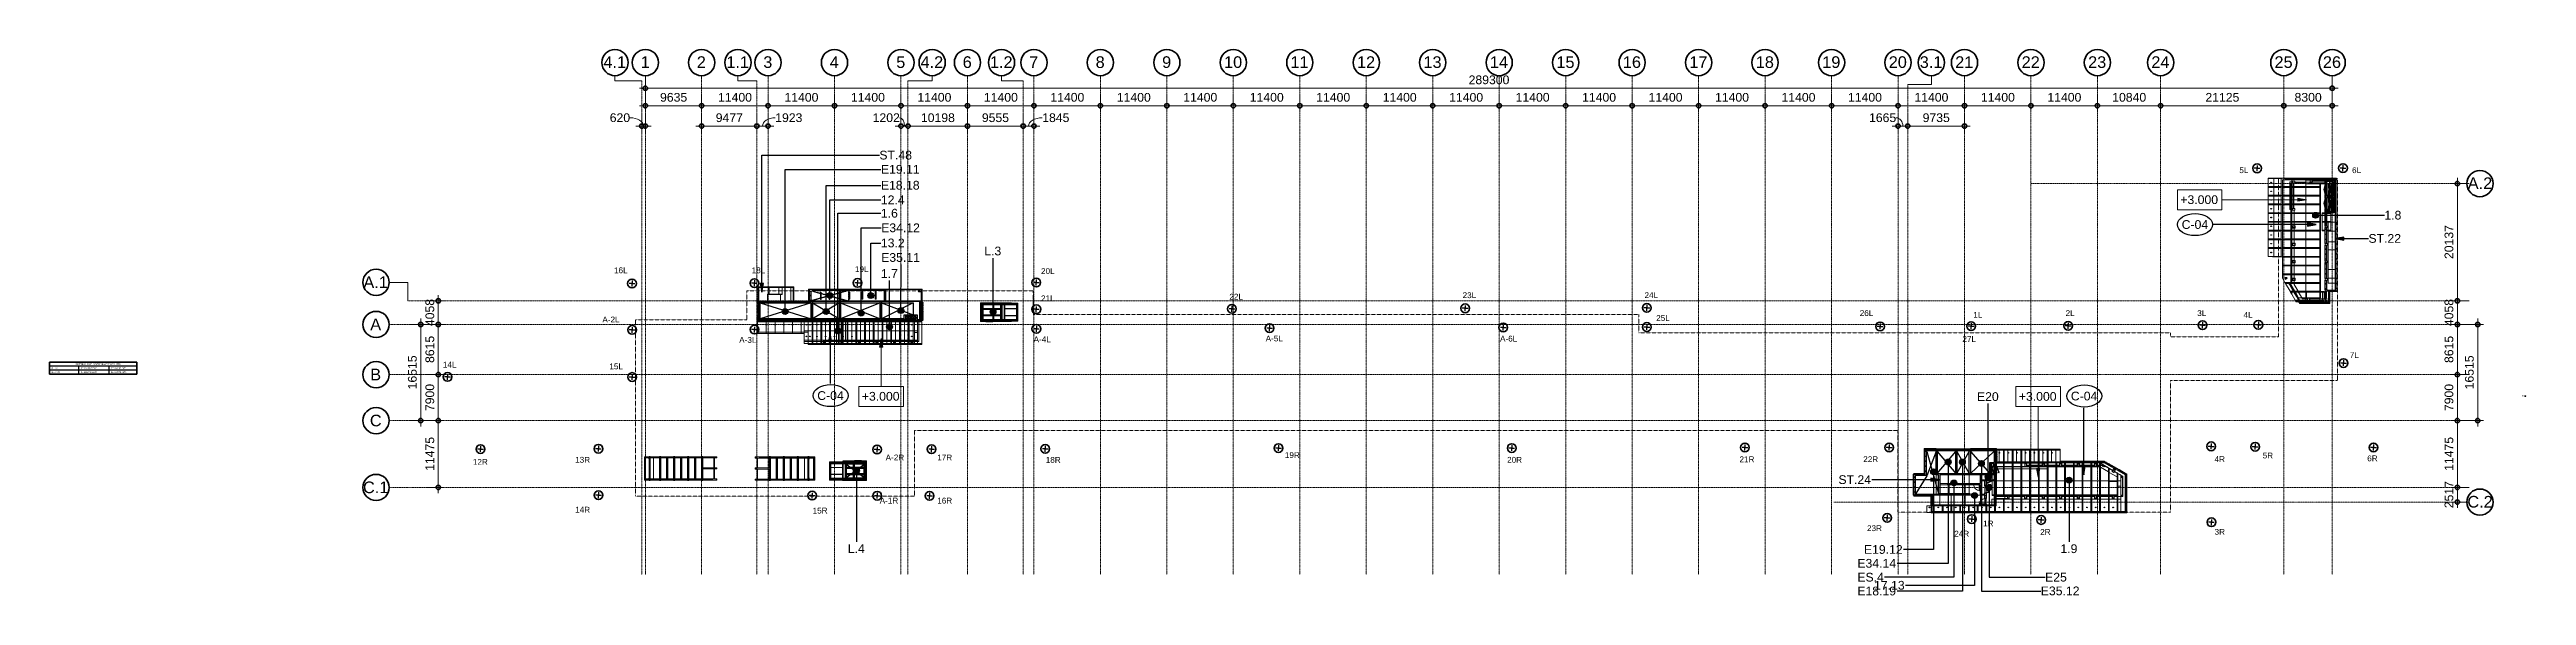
# Model space of a CAD drawing. Header units: millimetres. Extents: x 984 to 425800, y -34355 to 59419.
import ezdxf

# ---------------------------------------------------------------- set-up
doc = ezdxf.new("R2010")
doc.units = ezdxf.units.MM
for name, pattern in [('DPA_Grid _ Level 100', [10, 5.5, -1.6, 1.3, -1.6]), ('DPA_Hidden 100', [7.2, 4.7, -2.5]), ('DPA_Overhead 100', [2.75, 1.75, -1]), ('Hidden - Short', [3.571875, 2.38125, -1.190625])]:
    doc.linetypes.add(name, pattern=pattern)
for name, color, linetype, lineweight in [('_ _ A-DETL-OPENING', 1, 'Continuous', 25), ('A-ANNO-DIMS', 1, 'Continuous', 9), ('A-ANNO-DIMS-500', 1, 'Continuous', 9), ('A-ANNO-NOTE', 3, 'Continuous', 25), ('A-COLS', 5, 'Continuous', 25), ('A-COLS-E', 1, 'Continuous', 9), ('A-COLS-HDLN', 2, 'Continuous', 9), ('A-DETL', 1, 'Continuous', 70), ('A-DETL-GENF', 2, 'Continuous', 35), ('A-DETL-THIN', 1, 'Continuous', 25), ('A-DOOR', 3, 'Continuous', 25), ('A-DOOR-E', 2, 'Continuous', 25), ('A-DOOR-FRAM', 3, 'Continuous', 9), ('A-DOOR-HDLN', 2, 'Continuous', 9), ('A-DOOR-OPNG', 2, 'Continuous', 9), ('A-FLOR-E', 2, 'Continuous', 9), ('A-FLOR-OVHD', 2, 'DPA_Overhead 100', 25), ('A-GENM', 1, 'Continuous', 9), ('A-GLAZ-CURT', 2, 'Continuous', 9), ('A-GLAZ-CWMG', 2, 'Continuous', 9), ('A-ROOF', 2, 'Continuous', 9), ('A-ROOF-FNSH', 2, 'Continuous', 9), ('A-ROOM-IDEN', 3, 'Continuous', 25), ('A-WALL', 5, 'Continuous', 9), ('A-WALL-FNSH', 2, 'Continuous', 9), ('A-WALL-PATT', 1, 'Continuous', 9), ('E-LITE-EQPM', 2, 'Continuous', 9), ('G-ANNO-TEXT', 3, 'Continuous', 9), ('I-WALL-E', 2, 'Continuous', 9), ('S-BEAM', 2, 'Continuous', 9), ('S-COLS', 6, 'Continuous', 25), ('S-COLS-E', 2, 'Continuous', 9), ('S-GRID', 251, 'Continuous', 9), ('S-GRID-IDEN', 3, 'Continuous', 50), ('S-STRS-IDEN', 3, 'Continuous', 25), ('S-STRS-MBND', 2, 'Continuous', 9), ('WALL-E', 2, 'Continuous', 9)]:
    doc.layers.add(name, color=color, linetype=linetype, lineweight=lineweight)
doc.styles.add('Arial', font='arial.ttf', dxfattribs={"height": 250})
doc.styles.add('Arial_1', font='arial.ttf', dxfattribs={"height": 300})
doc.styles.add('Arial_2', font='arial.ttf', dxfattribs={"height": 2000})
doc.styles.add('Arial_3', font='arial.ttf', dxfattribs={"height": 1500})
doc.styles.add('Arial_4', font='arial.ttf', dxfattribs={"height": 1000})
doc.styles.add('Arial_5', font='arial.ttf', dxfattribs={"height": 3})
doc.styles.add('Arial_6', font='arial.ttf', dxfattribs={"height": 1.5})
doc.styles.add('Arial_B', font='arialbd.ttf', dxfattribs={"height": 4})
doc.styles.add('Arial_B_1', font='arialbd.ttf', dxfattribs={"height": 3})
doc.dimstyles.new('DPA-DIM-3_0_C-C', dxfattribs={"dimscale": 304.8, "dimtxt": 1530.3891, "dimasz": 2.46063, "dimexe": 3.28084, "dimexo": 0.0625, "dimgap": 0.82021, "dimtad": 1, "dimdec": 0, "dimzin": 0, "dimdsep": 46, "dimtxsty": 'Arial_3', "dimblk1": 'DOTBLANK', "dimblk2": 'DOTBLANK', "dimsah": 1, "dimcen": 0.09, "dimdle": 3.28084, "dimadec": 8, "dimazin": 0, "dimtfac": 1, "dimtdec": 4, "dimtix": 1, "dimtmove": 0, "dimatfit": 3, "dimfxl": 6.56168, "dimfxlon": 1, "dimtvp": 1, "dimtolj": 1, "dimtzin": 0, "dimarcsym": 2})
doc.dimstyles.new('DPA-DIM-3_0_C-C_1', dxfattribs={"dimscale": 304.8, "dimtxt": 1530.3891, "dimasz": 2.46063, "dimexe": 3.28084, "dimexo": 0.0625, "dimgap": 0.82021, "dimtad": 1, "dimdec": 0, "dimzin": 0, "dimdsep": 46, "dimtxsty": 'Arial_3', "dimblk1": 'DOTBLANK', "dimblk2": 'DOTBLANK', "dimsah": 1, "dimcen": 0.09, "dimdle": 3.28084, "dimadec": 8, "dimazin": 0, "dimtfac": 1, "dimtdec": 4, "dimtix": 1, "dimtmove": 1, "dimatfit": 3, "dimfxl": 6.56168, "dimfxlon": 1, "dimtvp": 1, "dimtolj": 1, "dimtzin": 0, "dimarcsym": 2})
pattern_1 = [(50, (1017098.2, 0), (3643.682, -318.781), [381, -4191]), (355, (1017098, 0), (-704.856, 3821.136), [304.8, -3352.8]), (100.451, (1017401.8, -26.6), (2938.852, 3502.332), [323.8, -3561.801]), (46.184, (1017098, 1016), (5421.58, -840.856), [571.5, -6286.5]), (96.636, (1017550, 946), (4748.05, 4948.55), [485.7, -5342.7]), (351.184, (1017098, 1016), (4748.1, 4948.506), [457.2, -5029.2]), (21, (1017606.2, 762), (3032.288, -2045.304), [381, -4191]), (326, (1017606, 762), (1236.042, 3683.762), [304.8, -3352.8]), (71.451, (1017859, 591.6), (4268.343, 1638.425), [323.8, -3561.801]), (37.5, (1017098.2, 0), (61.772, 1691.1008), [167.64, -3144.52, 167.64, -3235.96, -3365.5]), (37.5, (1017098.2, 0), (61.772, 1691.1008), [-6715.76, 167.64, -3197.86]), (7.5, (1017098.2, 0), (1336.3933, 2003.6115), [167.64, -1772.92, 167.64, -3068.32, -1282.7]), (7.5, (1017098.2, 0), (1336.3933, 2003.6115), [-5176.52, 167.64, -1115.06]), (327.5, (1015965.3, 0), (2711.8178, -114.5786), [167.64, -1102.36, 167.64, -3794.76, -5257.8]), (327.5, (1015965.3, 0), (2711.8178, -114.5786), [-5232.4, 167.64, -5090.16]), (317.5, (1015457.3, 0), (2962.586, 508.5334), [167.64, -1483.36, 167.64, -2463.8, -3733.8]), (317.5, (1015457.3, 0), (2962.586, 508.5334), [-4282.44, 167.64, -3566.16])]
pattern_2 = [(45, (1017098.17, 0), (-424.26407, 424.26407), [])]
pattern_3 = [(45, (1017098.2, 0), (-1060.6602, 1060.6602), []), (135, (1017098.2, 0), (-1060.6602, -1060.6602), [])]

# ---------------------------------------------------------------- blocks, each defined once
blk = doc.blocks.new('DPA_DR-SG-SW - D5_1100x2150 mm-18914714-4110-01 GROUND LEVEL - REFLECTED CEILING PLAN')
at = {"layer": 'A-DOOR'}
for p, q in [((472, -106.35), (515, -106.35)), ((472, -1136.35), (472, -106.35)), ((515, -1136.35), (472, -1136.35)), ((515, -106.35), (515, -1136.35))]:
    blk.add_line(p, q, dxfattribs=at)
at = {"layer": 'A-DOOR-E', "lineweight": 9}
blk.add_arc((515, -106.35), 1030, 180, 270, dxfattribs=at)
at = {"layer": 'A-DOOR-FRAM'}
for p, q in [((-550, -6.35), (550, -6.35)), ((-550, -106.35), (-550, -6.35)), ((-500, -6.35), (-550, -6.35)), ((-550, -106.35), (-550, -6.35)), ((-550, -106.35), (-515, -106.35)), ((550, -106.35), (-550, -106.35)), ((-515, -106.35), (-515, -63.35)), ((-515, -63.35), (-500, -63.35)), ((-515, -63.35), (-515, -106.35)), ((515, -63.35), (-515, -63.35)), ((-515, -106.35), (515, -106.35)), ((-500, -6.35), (-500, -63.35)), ((-500, -6.35), (-500, -63.35)), ((500, -6.35), (-500, -6.35)), ((-500, -63.35), (500, -63.35)), ((500, -63.35), (500, -6.35)), ((500, -6.35), (550, -6.35)), ((500, -63.35), (500, -6.35)), ((515, -63.35), (500, -63.35)), ((515, -106.35), (515, -63.35)), ((515, -106.35), (515, -63.35)), ((550, -106.35), (515, -106.35)), ((550, -6.35), (550, -106.35)), ((550, -6.35), (550, -106.35))]:
    blk.add_line(p, q, dxfattribs=at)
blk = doc.blocks.new('DPA_CP_Entrance Canopy Lower - Depth 4200-12316196-4110-01 GROUND LEVEL - REFLECTED CEILING PLAN')
at = {"layer": 'A-GLAZ-CURT'}
for p, q in [((-886007, 12652), (-886007, 8937)), ((-884507, 12652), (-886007, 12652)), ((-886007, 8937), (-886007, 8737)), ((-886007, 8737), (-886007, 8937)), ((-884507, 8937), (-886007, 8937)), ((-884507, 8937), (-886007, 8937)), ((-884507, 8737), (-886007, 8737)), ((-884507, 8737), (-886007, 8737)), ((-885317, 12652), (-885332, 12652)), ((-885317, 12652), (-885332, 12652)), ((-885317, 12652), (-885332, 12652)), ((-885182, 12652), (-885197, 12652)), ((-885182, 12652), (-885197, 12652)), ((-885182, 12652), (-885197, 12652)), ((-884507, 8937), (-884507, 12652)), ((-884507, 8937), (-884507, 8737)), ((-884507, 8737), (-884507, 8937))]:
    blk.add_line(p, q, dxfattribs=at)
blk = doc.blocks.new('DPA_CP_Entrance Canopy Lower - Depth 4200-V1-4110-01 GROUND LEVEL - REFLECTED CEILING PLAN')
at = {"layer": 'A-GLAZ-CURT'}
for p, q in [((-884507, 12652), (-884507, 8937)), ((-883007, 12652), (-884507, 12652)), ((-884507, 8937), (-884507, 8737)), ((-884507, 8737), (-884507, 8937)), ((-883345, 8937), (-884507, 8937)), ((-883345, 8937), (-884507, 8937)), ((-883007, 8737), (-884507, 8737)), ((-883007, 8737), (-884507, 8737)), ((-883817, 12652), (-883832, 12652)), ((-883817, 12652), (-883832, 12652)), ((-883817, 12652), (-883832, 12652)), ((-883682, 12652), (-883697, 12652)), ((-883682, 12652), (-883697, 12652)), ((-883682, 12652), (-883697, 12652)), ((-883176, 8937), (-883337, 8937)), ((-883176, 8937), (-883337, 8937)), ((-883007, 8937), (-883168, 8937)), ((-883007, 8937), (-883168, 8937)), ((-883007, 9308), (-883007, 12652)), ((-883007, 8937), (-883007, 9296)), ((-883007, 8937), (-883007, 8737)), ((-883007, 8737), (-883007, 8937))]:
    blk.add_line(p, q, dxfattribs=at)
blk = doc.blocks.new('DPA_CP_Entrance Canopy Lower - Depth 4200-V2-4110-01 GROUND LEVEL - REFLECTED CEILING PLAN')
at = {"layer": 'A-GLAZ-CURT'}
for p, q in [((-883007, 12652), (-883007, 9308)), ((-881507, 12652), (-883007, 12652)), ((-883007, 9296), (-883007, 8937)), ((-883007, 8937), (-883007, 8737)), ((-883007, 8737), (-883007, 8937)), ((-881507, 8937), (-883007, 8937)), ((-881507, 8937), (-883007, 8937)), ((-881507, 8737), (-883007, 8737)), ((-881507, 8737), (-883007, 8737)), ((-882317, 12652), (-882332, 12652)), ((-882317, 12652), (-882332, 12652)), ((-882317, 12652), (-882332, 12652)), ((-882182, 12652), (-882197, 12652)), ((-882182, 12652), (-882197, 12652)), ((-882182, 12652), (-882197, 12652)), ((-881507, 9308), (-881507, 12652)), ((-881507, 8937), (-881507, 9296)), ((-881507, 8937), (-881507, 8737)), ((-881507, 8737), (-881507, 8937))]:
    blk.add_line(p, q, dxfattribs=at)
blk = doc.blocks.new('DPA_CP_Entrance Canopy Lower - Depth 4200-V3-4110-01 GROUND LEVEL - REFLECTED CEILING PLAN')
at = {"layer": 'A-GLAZ-CURT'}
for p, q in [((-881507, 12652), (-881507, 9308)), ((-880312, 12652), (-881507, 12652)), ((-881507, 9296), (-881507, 8937)), ((-881507, 8937), (-881507, 8737)), ((-881507, 8737), (-881507, 8937)), ((-880355, 8937), (-881507, 8937)), ((-880355, 8937), (-881507, 8937)), ((-880007, 8737), (-881507, 8737)), ((-880007, 8737), (-881507, 8737)), ((-880817, 12652), (-881141, 12652)), ((-880817, 12652), (-881141, 12652)), ((-880817, 12652), (-881141, 12652)), ((-880682, 12652), (-880697, 12652)), ((-880682, 12652), (-880697, 12652)), ((-880682, 12652), (-880697, 12652)), ((-880186, 8937), (-880347, 8937)), ((-880186, 8937), (-880347, 8937)), ((-880007, 12652), (-880212, 12652)), ((-880007, 8937), (-880178, 8937)), ((-880007, 8937), (-880178, 8937)), ((-880007, 9308), (-880007, 12652)), ((-880007, 8937), (-880007, 9296)), ((-880007, 8937), (-880007, 8737)), ((-880007, 8737), (-880007, 8937))]:
    blk.add_line(p, q, dxfattribs=at)
blk = doc.blocks.new('DPA_CP_Entrance Canopy Lower - Depth 4200-V4-4110-01 GROUND LEVEL - REFLECTED CEILING PLAN')
at = {"layer": 'A-GLAZ-CURT'}
for p, q in [((-878507, 12652), (-878507, 9308)), ((-877007, 12652), (-878507, 12652)), ((-878507, 9296), (-878507, 8937)), ((-878507, 8937), (-878507, 8737)), ((-878507, 8737), (-878507, 8937)), ((-877355, 8937), (-878507, 8937)), ((-877355, 8937), (-878507, 8937)), ((-877007, 8737), (-878507, 8737)), ((-877007, 8737), (-878507, 8737)), ((-877817, 12652), (-877832, 12652)), ((-877817, 12652), (-877832, 12652)), ((-877817, 12652), (-877832, 12652)), ((-877682, 12652), (-877697, 12652)), ((-877682, 12652), (-877697, 12652)), ((-877682, 12652), (-877697, 12652)), ((-877186, 8937), (-877347, 8937)), ((-877186, 8937), (-877347, 8937)), ((-877007, 8937), (-877178, 8937)), ((-877007, 8937), (-877178, 8937)), ((-877007, 9308), (-877007, 12652)), ((-877007, 8937), (-877007, 9296)), ((-877007, 8937), (-877007, 8737)), ((-877007, 8737), (-877007, 8937))]:
    blk.add_line(p, q, dxfattribs=at)
blk = doc.blocks.new('DPA_CP_Entrance Canopy Lower - Depth 4200-V5-4110-01 GROUND LEVEL - REFLECTED CEILING PLAN')
at = {"layer": 'A-GLAZ-CURT'}
for p, q in [((-868007, 12652), (-868007, 9308)), ((-867028, 12652), (-868007, 12652)), ((-868007, 9296), (-868007, 8937)), ((-868007, 8937), (-868007, 8737)), ((-868007, 8737), (-868007, 8937)), ((-866507, 8937), (-868007, 8937)), ((-866507, 8937), (-868007, 8937)), ((-866507, 8737), (-868007, 8737)), ((-866507, 8737), (-868007, 8737)), ((-867766, 12652), (-867778, 12652)), ((-867766, 12652), (-867778, 12652)), ((-867766, 12652), (-867778, 12652)), ((-867028, 12652), (-867257, 12652)), ((-867028, 12652), (-867257, 12652)), ((-867028, 12652), (-867257, 12652)), ((-866507, 12652), (-867016, 12652)), ((-866507, 12652), (-867016, 12652)), ((-866507, 12652), (-867016, 12652)), ((-866507, 12652), (-867016, 12652)), ((-866557, 12652), (-866507, 12652)), ((-866507, 12652), (-866557, 12652)), ((-866507, 9288), (-866507, 12652)), ((-866507, 12652), (-866507, 9287)), ((-866507, 12652), (-866507, 9337)), ((-866507, 9337), (-866507, 12652)), ((-866507, 8937), (-866507, 12652)), ((-866507, 12652), (-866507, 8992)), ((-866507, 9317), (-866507, 9337)), ((-866507, 9337), (-866507, 9312)), ((-866507, 9072), (-866507, 9317)), ((-866507, 9312), (-866507, 9077)), ((-866507, 9077), (-866507, 8987)), ((-866507, 8992), (-866507, 9072)), ((-866507, 8992), (-866507, 9022)), ((-866507, 9022), (-866507, 8992)), ((-866507, 9017), (-866507, 8737)), ((-866507, 8987), (-866507, 9017)), ((-866507, 8737), (-866507, 8987)), ((-866507, 8987), (-866507, 8937))]:
    blk.add_line(p, q, dxfattribs=at)
blk = doc.blocks.new('System Panel - Entrance Glazed 12mm-14851400-4110-01 GROUND LEVEL - REFLECTED CEILING PLAN')
at = {"layer": 'A-GLAZ-CURT'}
for p, q in [((-750, -6), (-750, 6)), ((-750, 6), (750, 6)), ((750, 6), (750, -6)), ((750, -6), (-750, -6))]:
    blk.add_line(p, q, dxfattribs=at)
blk = doc.blocks.new('System Panel - Entrance Glazed 12mm-14851401-4110-01 GROUND LEVEL - REFLECTED CEILING PLAN')
at = {"layer": 'A-GLAZ-CURT'}
for p, q in [((-750, -6), (-750, 6)), ((-750, 6), (750, 6)), ((750, 6), (750, -6)), ((750, -6), (-750, -6))]:
    blk.add_line(p, q, dxfattribs=at)
blk = doc.blocks.new('System Panel - Entrance Glazed 12mm-14851402-4110-01 GROUND LEVEL - REFLECTED CEILING PLAN')
at = {"layer": 'A-GLAZ-CURT'}
for p, q in [((-275, -6), (-275, 6)), ((-275, 6), (275, 6)), ((275, 6), (275, -6)), ((275, -6), (-275, -6))]:
    blk.add_line(p, q, dxfattribs=at)
blk = doc.blocks.new('DPA_CP_Entrance Louver Grill Vertical Z - Louver Grill Vertical Z-18397728-4110-01 GROUND LEVEL - REFLECTED CEILING PLAN')
at = {"layer": 'A-GLAZ-CURT'}
for p, q in [((-720, 125), (-720, 127)), ((-720, 127), (-672, 127)), ((-720, 125), (-670, 125)), ((-670, 125), (-720, 125)), ((-720, 100), (-720, 125)), ((-720, 125), (-720, 100)), ((-240, 125), (-720, 125)), ((720, 125), (-720, 125)), ((-720, 100), (-720, 125)), ((-720, 125), (-720, 100)), ((-240, 125), (-720, 125)), ((-240, 125), (-720, 125)), ((-720, 0), (-670, 0)), ((-670, 0), (-720, 0)), ((-672, 127), (-672, 200)), ((-672, 200), (-670, 200)), ((-670, 200), (-670, 125)), ((720, 125), (-120, 125)), ((720, 125), (-120, 125)), ((720, 125), (-120, 125)), ((670, 125), (670, 200)), ((670, 200), (672, 200)), ((670, 125), (720, 125)), ((720, 125), (670, 125)), ((670, 0), (720, 0)), ((720, 0), (670, 0)), ((672, 200), (672, 127)), ((672, 127), (720, 127)), ((720, 127), (720, 125)), ((720, 100), (720, 125)), ((720, 125), (720, 100)), ((720, 100), (720, 125)), ((720, 125), (720, 100))]:
    blk.add_line(p, q, dxfattribs=at)
blk = doc.blocks.new('DPA_CP_Entrance Louver Grill Vertical Z - Louver Grill Vertical Z-V6-4110-01 GROUND LEVEL - REFLECTED CEILING PLAN')
at = {"layer": 'A-GLAZ-CURT'}
for p, q in [((-672, 127), (-720, 127)), ((-720, 127), (-720, 125)), ((-720, 125), (-720, 127)), ((-720, 127), (-672, 127)), ((-720, 125), (-670, 125)), ((-670, 125), (-720, 125)), ((-720, 100), (-720, 125)), ((-720, 125), (-720, 100)), ((720, 125), (-720, 125)), ((720, 125), (-720, 125)), ((-720, 100), (-720, 125)), ((-720, 125), (-720, 100)), ((720, 125), (-720, 125)), ((720, 125), (-720, 125)), ((-720, 0), (-670, 0)), ((-670, 0), (-720, 0)), ((-672, 200), (-672, 127)), ((-672, 127), (-672, 200)), ((-672, 200), (-670, 200)), ((-670, 125), (-670, 200)), ((-670, 200), (-670, 125)), ((670, 200), (670, 125)), ((670, 125), (670, 200)), ((670, 200), (672, 200)), ((670, 125), (720, 125)), ((720, 125), (670, 125)), ((670, 0), (720, 0)), ((720, 0), (670, 0)), ((672, 127), (672, 200)), ((672, 200), (672, 127)), ((720, 127), (672, 127)), ((672, 127), (720, 127)), ((720, 125), (720, 127)), ((720, 127), (720, 125)), ((720, 100), (720, 125)), ((720, 125), (720, 100)), ((720, 100), (720, 125)), ((720, 125), (720, 100))]:
    blk.add_line(p, q, dxfattribs=at)
blk = doc.blocks.new('DPA_CP_Entrance Louver Grill Vertical Z - Louver Grill Vertical Z-V7-4110-01 GROUND LEVEL - REFLECTED CEILING PLAN')
at = {"layer": 'A-GLAZ-CURT'}
for p, q in [((-720, 125), (-720, 127)), ((-720, 127), (-672, 127)), ((-720, 125), (-670, 125)), ((-670, 125), (-720, 125)), ((-720, 100), (-720, 125)), ((-720, 125), (-720, 100)), ((720, 125), (-720, 125)), ((720, 125), (-720, 125)), ((-720, 100), (-720, 125)), ((-720, 125), (-720, 100)), ((720, 125), (-720, 125)), ((720, 125), (-720, 125)), ((-720, 0), (-670, 0)), ((-670, 0), (-720, 0)), ((-672, 127), (-672, 200)), ((-672, 200), (-670, 200)), ((-670, 200), (-670, 125)), ((670, 200), (670, 125)), ((670, 125), (670, 200)), ((670, 200), (672, 200)), ((670, 125), (720, 125)), ((720, 125), (670, 125)), ((670, 0), (720, 0)), ((720, 0), (670, 0)), ((672, 127), (672, 200)), ((672, 200), (672, 127)), ((720, 127), (672, 127)), ((672, 127), (720, 127)), ((720, 125), (720, 127)), ((720, 127), (720, 125)), ((720, 100), (720, 125)), ((720, 125), (720, 100)), ((720, 100), (720, 125)), ((720, 125), (720, 100))]:
    blk.add_line(p, q, dxfattribs=at)
blk = doc.blocks.new('DPA_CP_Entrance Louver Grill Vertical Z - Louver Grill Vertical Z-V8-4110-01 GROUND LEVEL - REFLECTED CEILING PLAN')
at = {"layer": 'A-GLAZ-CURT'}
for p, q in [((-720, 125), (-720, 127)), ((-720, 127), (-672, 127)), ((-720, 125), (-670, 125)), ((-670, 125), (-720, 125)), ((-720, 100), (-720, 125)), ((-720, 125), (-720, 100)), ((-121, 125), (-720, 125)), ((720, 125), (-720, 125)), ((-720, 100), (-720, 125)), ((-720, 125), (-720, 100)), ((-121, 125), (-720, 125)), ((-121, 125), (-720, 125)), ((-720, 0), (-670, 0)), ((-670, 0), (-720, 0)), ((-672, 127), (-672, 200)), ((-672, 200), (-670, 200)), ((-670, 200), (-670, 125)), ((720, 125), (-1, 125)), ((720, 125), (-1, 125)), ((720, 125), (-1, 125)), ((670, 125), (670, 200)), ((670, 200), (672, 200)), ((670, 125), (720, 125)), ((720, 125), (670, 125)), ((670, 0), (720, 0)), ((720, 0), (670, 0)), ((672, 200), (672, 127)), ((672, 127), (720, 127)), ((720, 127), (720, 125)), ((720, 100), (720, 125)), ((720, 125), (720, 100)), ((720, 100), (720, 125)), ((720, 125), (720, 100))]:
    blk.add_line(p, q, dxfattribs=at)
blk = doc.blocks.new('DPA_CP_Entrance Louver Grill Vertical Z - Louver Grill Vertical Z-V9-4110-01 GROUND LEVEL - REFLECTED CEILING PLAN')
at = {"layer": 'A-GLAZ-CURT'}
for p, q in [((-720, 125), (-720, 127)), ((-720, 127), (-672, 127)), ((-720, 125), (-670, 125)), ((-670, 125), (-720, 125)), ((-720, 100), (-720, 125)), ((-720, 125), (-720, 100)), ((-181, 125), (-720, 125)), ((720, 125), (-720, 125)), ((-720, 100), (-720, 125)), ((-720, 125), (-720, 100)), ((-181, 125), (-720, 125)), ((-181, 125), (-720, 125)), ((-720, 0), (-670, 0)), ((-670, 0), (-720, 0)), ((-672, 127), (-672, 200)), ((-672, 200), (-670, 200)), ((-670, 200), (-670, 125)), ((720, 125), (-61, 125)), ((720, 125), (-61, 125)), ((720, 125), (-61, 125)), ((670, 125), (670, 200)), ((670, 200), (672, 200)), ((670, 125), (720, 125)), ((720, 125), (670, 125)), ((670, 0), (720, 0)), ((720, 0), (670, 0)), ((672, 200), (672, 127)), ((672, 127), (720, 127)), ((720, 127), (720, 125)), ((720, 100), (720, 125)), ((720, 125), (720, 100)), ((720, 100), (720, 125)), ((720, 125), (720, 100))]:
    blk.add_line(p, q, dxfattribs=at)
blk = doc.blocks.new('DPA_CP_Entrance Louver Grill Vertical Z - Louver Grill Vertical Z-18397856-4110-01 GROUND LEVEL - REFLECTED CEILING PLAN')
at = {"layer": 'A-GLAZ-CURT'}
for p, q in [((-514, 127), (-562, 127)), ((-562, 127), (-514, 127)), ((-562, 50), (-562, 125)), ((-562, 125), (-562, 50)), ((-562, 50), (-562, 125)), ((-562, 125), (-562, 50)), ((-562, 50), (-562, 0)), ((-562, 0), (-562, 50)), ((-514, 200), (-514, 127)), ((-514, 127), (-514, 200)), ((-514, 200), (-512, 200)), ((-512, 125), (-512, 200)), ((-512, 200), (-512, 125)), ((512, 200), (512, 126)), ((512, 126), (512, 200)), ((512, 200), (514, 200)), ((514, 127), (514, 200)), ((514, 200), (514, 127)), ((562, 127), (514, 127)), ((514, 127), (562, 127))]:
    blk.add_line(p, q, dxfattribs=at)
blk = doc.blocks.new('DPA_CP_Entrance Louver Grill Vertical Z - Louver Grill Vertical Z-V10-4110-01 GROUND LEVEL - REFLECTED CEILING PLAN')
at = {"layer": 'A-GLAZ-CURT'}
for p, q in [((-514, 127), (-562, 127)), ((-562, 127), (-514, 127)), ((-514, 200), (-514, 127)), ((-514, 127), (-514, 200)), ((-514, 200), (-512, 200)), ((-512, 125), (-512, 200)), ((-512, 200), (-512, 125)), ((-458, 125), (-483, 125)), ((-458, 125), (-483, 125)), ((-458, 125), (-483, 125)), ((-458, 125), (-483, 125)), ((512, 200), (512, 126)), ((512, 126), (512, 200)), ((512, 200), (514, 200)), ((514, 127), (514, 200)), ((514, 200), (514, 127)), ((562, 127), (514, 127)), ((514, 127), (562, 127)), ((562, 50), (562, 125)), ((562, 125), (562, 50)), ((562, 50), (562, 125)), ((562, 125), (562, 50)), ((562, 0), (562, 50)), ((562, 50), (562, 0))]:
    blk.add_line(p, q, dxfattribs=at)
blk = doc.blocks.new('DPA_CP_Entrance Louver Grill Vertical Z - Louver Grill Vertical Z-18398051-4110-01 GROUND LEVEL - REFLECTED CEILING PLAN')
at = {"layer": 'A-GLAZ-CURT'}
for p, q in [((-463, 200), (-463, 150)), ((-463, 150), (-463, 200)), ((-463, 200), (-461, 200)), ((-461, 150), (-461, 200)), ((-461, 200), (-461, 150)), ((-316, 125), (-416, 125)), ((-316, 125), (-416, 125)), ((-316, 125), (-416, 125)), ((-316, 125), (-416, 125)), ((-416, 50), (511, 50)), ((511, 50), (-416, 50)), ((-416, 50), (511, 50)), ((511, 50), (-416, 50)), ((461, 200), (461, 150)), ((461, 150), (461, 200)), ((461, 200), (463, 200)), ((461, 50), (461, 0)), ((511, 50), (461, 50)), ((461, 50), (511, 50)), ((461, 0), (461, 50)), ((461, 0), (511, 0)), ((511, 0), (461, 0)), ((463, 150), (463, 200)), ((463, 200), (463, 150)), ((511, 0), (511, 50)), ((511, 50), (511, 0))]:
    blk.add_line(p, q, dxfattribs=at)
blk = doc.blocks.new('DPA_Rectangular - 300 x 300 mm-15427754-4110-01 GROUND LEVEL - REFLECTED CEILING PLAN')
at = {"layer": 'A-COLS-E'}
for p, q in [((-150, -150), (-150, 150)), ((-150, 150), (150, 150)), ((150, 150), (150, -150)), ((150, -150), (-150, -150))]:
    blk.add_line(p, q, dxfattribs=at)
blk = doc.blocks.new('DPA_Rectangular - 550 x 300 mm-16845511-4110-01 GROUND LEVEL - REFLECTED CEILING PLAN')
at = {"layer": 'A-COLS-E'}
for p, q in [((-275, -150), (-275, 150)), ((-275, 150), (275, 150)), ((275, 150), (275, -150)), ((275, -150), (-275, -150))]:
    blk.add_line(p, q, dxfattribs=at)
blk = doc.blocks.new('System Panel - Entrance Glazed 12mm-11964368-4110-01 GROUND LEVEL - REFLECTED CEILING PLAN')
at = {"layer": 'A-GLAZ-CURT'}
for p, q in [((-550, 6), (750, 6)), ((750, 6), (750, -6)), ((750, -6), (-550, -6))]:
    blk.add_line(p, q, dxfattribs=at)
blk = doc.blocks.new('System Panel - Entrance Glazed 12mm-V11-4110-01 GROUND LEVEL - REFLECTED CEILING PLAN')
at = {"layer": 'A-GLAZ-CURT'}
for p, q in [((-750, -6), (-750, 6)), ((-750, 6), (550, 6)), ((550, -6), (-750, -6))]:
    blk.add_line(p, q, dxfattribs=at)
blk = doc.blocks.new('System Panel - Entrance Glazed 12mm-11964370-4110-01 GROUND LEVEL - REFLECTED CEILING PLAN')
at = {"layer": 'A-GLAZ-CURT'}
for p, q in [((-870, -6), (-870, 6)), ((-870, 6), (870, 6)), ((870, 6), (870, -6)), ((870, -6), (-870, -6))]:
    blk.add_line(p, q, dxfattribs=at)
blk = doc.blocks.new('System Panel - Entrance Glazed 12mm-11964374-4110-01 GROUND LEVEL - REFLECTED CEILING PLAN')
at = {"layer": 'A-GLAZ-CURT'}
for p, q in [((-1, -6), (-1, 6)), ((-1, 6), (1, 6)), ((1, 6), (1, -6)), ((1, -6), (-1, -6))]:
    blk.add_line(p, q, dxfattribs=at)
blk = doc.blocks.new('System Panel - Entrance Glazed 12mm-11964251-4110-01 GROUND LEVEL - REFLECTED CEILING PLAN')
at = {"layer": 'A-GLAZ-CURT'}
for p, q in [((-487, 6), (813, 6)), ((813, 6), (813, -6)), ((813, -6), (-487, -6))]:
    blk.add_line(p, q, dxfattribs=at)
blk = doc.blocks.new('System Panel - Entrance Glazed 12mm-11964252-4110-01 GROUND LEVEL - REFLECTED CEILING PLAN')
at = {"layer": 'A-GLAZ-CURT'}
for p, q in [((-687, -6), (-687, 6)), ((-687, 6), (613, 6)), ((613, -6), (-687, -6))]:
    blk.add_line(p, q, dxfattribs=at)
blk = doc.blocks.new('System Panel - Entrance Glazed 12mm-11964253-4110-01 GROUND LEVEL - REFLECTED CEILING PLAN')
at = {"layer": 'A-GLAZ-CURT'}
for p, q in [((-618, -6), (-618, 6)), ((-618, 6), (543, 6)), ((543, -6), (-618, -6))]:
    blk.add_line(p, q, dxfattribs=at)
blk = doc.blocks.new('DPA_CP_Entrance Louver Grill Vertical Z - Louver Grill Vertical Z-18397986-4110-01 GROUND LEVEL - REFLECTED CEILING PLAN')
at = {"layer": 'A-GLAZ-CURT'}
for p, q in [((716, 0), (716, -50)), ((716, -50), (716, -25)), ((716, -50), (716, -110)), ((716, -110), (716, -50)), ((716, -50), (716, -110)), ((716, -110), (716, -50))]:
    blk.add_line(p, q, dxfattribs=at)
blk = doc.blocks.new('DPA_CP_Entrance Louver Grill Vertical Z - Louver Grill Vertical Z-V12-4110-01 GROUND LEVEL - REFLECTED CEILING PLAN')
at = {"layer": 'A-GLAZ-CURT'}
for p, q in [((-716, -50), (-716, 0)), ((716, 0), (716, -50)), ((-716, -25), (-716, -50)), ((-716, -50), (-716, -110)), ((-716, -110), (-716, -50)), ((-716, -50), (-716, -110)), ((-716, -110), (-716, -50)), ((716, -50), (716, -25)), ((716, -50), (716, -110)), ((716, -110), (716, -50)), ((716, -50), (716, -110)), ((716, -110), (716, -50))]:
    blk.add_line(p, q, dxfattribs=at)
blk = doc.blocks.new('DPA_CP_Entrance Louver Grill Vertical Z - Louver Grill Vertical Z-V13-4110-01 GROUND LEVEL - REFLECTED CEILING PLAN')
at = {"layer": 'A-GLAZ-CURT'}
for p, q in [((716, 0), (716, -50)), ((-666, -200), (-668, -200)), ((668, -200), (666, -200)), ((716, -50), (716, -25)), ((716, -50), (716, -125)), ((716, -125), (716, -50)), ((716, -50), (716, -125)), ((716, -125), (716, -50))]:
    blk.add_line(p, q, dxfattribs=at)
blk = doc.blocks.new('DPA_CP_Entrance Louver Grill Vertical Z - Louver Grill Vertical Z-18398116-4110-01 GROUND LEVEL - REFLECTED CEILING PLAN')
at = {"layer": 'A-GLAZ-CURT'}
for p, q in [((-604, 200), (-602, 200)), ((602, 200), (604, 200)), ((652, 50), (652, 125)), ((652, 125), (652, 50)), ((652, 50), (652, 125)), ((652, 125), (652, 50)), ((652, 33), (652, 50)), ((652, 50), (652, 0))]:
    blk.add_line(p, q, dxfattribs=at)
blk = doc.blocks.new('DPA_CP_Entrance Louver Grill Vertical Z - Louver Grill Vertical Z-V14-4110-01 GROUND LEVEL - REFLECTED CEILING PLAN')
at = {"layer": 'A-GLAZ-CURT'}
for p, q in [((-652, 50), (-652, 125)), ((-652, 125), (-652, 50)), ((-652, 50), (-652, 125)), ((-652, 125), (-652, 50)), ((-652, 50), (-652, 33)), ((-652, 0), (-652, 50)), ((-604, 200), (-602, 200)), ((602, 200), (604, 200)), ((652, 50), (652, 125)), ((652, 125), (652, 50)), ((652, 50), (652, 125)), ((652, 125), (652, 50)), ((652, 33), (652, 50)), ((652, 50), (652, 0))]:
    blk.add_line(p, q, dxfattribs=at)
blk = doc.blocks.new('DPA_CP_Entrance Louver Grill Vertical Z - Louver Grill Vertical Z-V15-4110-01 GROUND LEVEL - REFLECTED CEILING PLAN')
at = {"layer": 'A-GLAZ-CURT'}
for p, q in [((-652, 50), (-652, 125)), ((-652, 125), (-652, 50)), ((-652, 50), (-652, 125)), ((-652, 125), (-652, 50)), ((-652, 50), (-652, 33)), ((-652, 0), (-652, 50)), ((-604, 200), (-602, 200)), ((602, 200), (604, 200)), ((652, 50), (652, 125)), ((652, 125), (652, 50)), ((652, 50), (652, 125)), ((652, 125), (652, 50)), ((652, 0), (652, 50)), ((652, 50), (652, 0))]:
    blk.add_line(p, q, dxfattribs=at)
blk = doc.blocks.new('DPA_CP_Entrance Louver Grill Vertical Z - Louver Grill Vertical Z-18398181-4110-01 GROUND LEVEL - REFLECTED CEILING PLAN')
at = {"layer": 'A-GLAZ-CURT'}
for p, q in [((698, -50), (698, 0)), ((698, 0), (698, -50)), ((-648, -200), (-650, -200)), ((650, -200), (648, -200)), ((698, -50), (698, -125)), ((698, -125), (698, -50)), ((698, -50), (698, -125)), ((698, -125), (698, -50))]:
    blk.add_line(p, q, dxfattribs=at)
blk = doc.blocks.new('DPA_CP_Entrance Louver Grill Vertical Z - Louver Grill Vertical Z-V16-4110-01 GROUND LEVEL - REFLECTED CEILING PLAN')
at = {"layer": 'A-GLAZ-CURT'}
for p, q in [((-698, 0), (-698, -50)), ((-698, -50), (-698, 0)), ((-698, -50), (-698, -125)), ((-698, -125), (-698, -50)), ((-698, -50), (-698, -125)), ((-698, -125), (-698, -50)), ((-648, -200), (-650, -200)), ((650, -200), (648, -200)), ((698, -50), (698, 0)), ((698, 0), (698, -50)), ((698, -50), (698, -125)), ((698, -125), (698, -50)), ((698, -50), (698, -125)), ((698, -125), (698, -50))]:
    blk.add_line(p, q, dxfattribs=at)
blk = doc.blocks.new('DPA_CP_Entrance Louver Grill Vertical Z - Louver Grill Vertical Z-V17-4110-01 GROUND LEVEL - REFLECTED CEILING PLAN')
at = {"layer": 'A-GLAZ-CURT'}
for p, q in [((-698, 0), (-698, -50)), ((-698, -50), (-698, 0)), ((-698, -50), (-698, -125)), ((-698, -125), (-698, -50)), ((-698, -50), (-698, -125)), ((-698, -125), (-698, -50)), ((-648, -200), (-650, -200)), ((650, -200), (648, -200))]:
    blk.add_line(p, q, dxfattribs=at)
blk = doc.blocks.new('System Panel - Facade_Solid Panel 100mm-18333758-4110-01 GROUND LEVEL - REFLECTED CEILING PLAN')
at = {"layer": 'A-GLAZ-CURT'}
for p, q in [((-695, 150), (695, 150)), ((695, 150), (-695, 150)), ((-695, 50), (695, 50)), ((695, 50), (-695, 50))]:
    blk.add_line(p, q, dxfattribs=at)
blk = doc.blocks.new('System Panel - Facade_Solid Panel 100mm-18333759-4110-01 GROUND LEVEL - REFLECTED CEILING PLAN')
at = {"layer": 'A-GLAZ-CURT'}
for p, q in [((-750, 150), (750, 150)), ((750, 150), (-750, 150)), ((-750, 50), (750, 50)), ((750, 50), (-750, 50))]:
    blk.add_line(p, q, dxfattribs=at)
blk = doc.blocks.new('DPA_CP_Entrance Louver Grill Vertical Z - Louver Grill Vertical Z-V18-4110-01 GROUND LEVEL - REFLECTED CEILING PLAN')
at = {"layer": 'A-GLAZ-CURT'}
for p, q in [((-716, -50), (-716, 0)), ((-716, -25), (-716, -50)), ((-716, -50), (-716, -110)), ((-716, -110), (-716, -50)), ((-716, -50), (-716, -110)), ((-716, -110), (-716, -50))]:
    blk.add_line(p, q, dxfattribs=at)
blk = doc.blocks.new('DPA_CP_Entrance Louver Grill Vertical Z - Louver Grill Vertical Z-18398246-4110-01 GROUND LEVEL - REFLECTED CEILING PLAN')
at = {"layer": 'A-GLAZ-CURT'}
for p, q in [((-540, 125), (-540, 127)), ((-540, 127), (-492, 127)), ((-490, 125), (-540, 125)), ((-540, 125), (-540, 50)), ((540, 125), (-540, 125)), ((-540, 50), (-490, 50)), ((-540, 0), (-540, 50)), ((-540, 50), (540, 50)), ((-490, 0), (-540, 0)), ((-492, 127), (-492, 200)), ((-492, 200), (-490, 200)), ((-490, 200), (-490, 125)), ((-490, 50), (-490, 0)), ((490, 125), (490, 200)), ((490, 200), (492, 200)), ((540, 125), (490, 125)), ((490, 50), (540, 50)), ((490, 23), (490, 50)), ((492, 200), (492, 127)), ((492, 127), (540, 127)), ((540, 127), (540, 125)), ((540, 50), (540, 125)), ((540, 50), (540, 23))]:
    blk.add_line(p, q, dxfattribs=at)
blk = doc.blocks.new('DPA_CP_Entrance Louver Grill Vertical Z - Louver Grill Vertical Z-V19-4110-01 GROUND LEVEL - REFLECTED CEILING PLAN')
at = {"layer": 'A-GLAZ-CURT'}
for p, q in [((-540, 125), (-540, 127)), ((-540, 127), (-492, 127)), ((-490, 125), (-540, 125)), ((-540, 125), (-540, 50)), ((540, 125), (-540, 125)), ((-540, 50), (-490, 50)), ((-540, 23), (-540, 50)), ((-540, 50), (540, 50)), ((-492, 127), (-492, 200)), ((-492, 200), (-490, 200)), ((-490, 200), (-490, 125)), ((-490, 50), (-490, 23)), ((490, 125), (490, 200)), ((490, 200), (492, 200)), ((540, 125), (490, 125)), ((490, 50), (540, 50)), ((490, 23), (490, 50)), ((492, 200), (492, 127)), ((492, 127), (540, 127)), ((540, 127), (540, 125)), ((540, 50), (540, 125)), ((540, 50), (540, 23))]:
    blk.add_line(p, q, dxfattribs=at)
blk = doc.blocks.new('System Panel - Facade_Solid Panel 100mm-18333690-4110-01 GROUND LEVEL - REFLECTED CEILING PLAN')
at = {"layer": 'A-GLAZ-CURT'}
for p, q in [((-750, -50), (750, -50)), ((750, -50), (-750, -50)), ((-750, -150), (-750, -50)), ((-750, -50), (-750, -150)), ((-750, -150), (750, -150)), ((750, -150), (-750, -150)), ((750, -50), (750, -150)), ((750, -50), (750, -150))]:
    blk.add_line(p, q, dxfattribs=at)
blk = doc.blocks.new('System Panel - Facade_Solid Panel 100mm-17624117-4110-01 GROUND LEVEL - REFLECTED CEILING PLAN')
at = {"layer": 'A-GLAZ-CURT'}
for p, q in [((-720, 50), (-720, 150)), ((-720, 150), (720, 150)), ((720, 50), (-720, 50)), ((720, 150), (720, 50))]:
    blk.add_line(p, q, dxfattribs=at)
blk = doc.blocks.new('System Panel - Facade_Solid Panel 100mm-18104327-4110-01 GROUND LEVEL - REFLECTED CEILING PLAN')
at = {"layer": 'A-GLAZ-CURT'}
for p, q in [((-870, 50), (-870, 150)), ((-870, 150), (870, 150)), ((870, 50), (-870, 50)), ((870, 150), (870, 50))]:
    blk.add_line(p, q, dxfattribs=at)
blk = doc.blocks.new('System Panel - Facade_Solid Panel 100mm-18424330-4110-01 GROUND LEVEL - REFLECTED CEILING PLAN')
at = {"layer": 'A-GLAZ-CURT'}
for p, q in [((-600, 50), (-600, 150)), ((-600, 150), (600, 150)), ((600, 50), (-600, 50)), ((600, 150), (600, 50))]:
    blk.add_line(p, q, dxfattribs=at)
blk = doc.blocks.new('System Panel - Facade_Solid Panel 100mm-6828144-4110-01 GROUND LEVEL - REFLECTED CEILING PLAN')
at = {"layer": 'A-GLAZ-CURT'}
for p, q in [((-750, 50), (-750, 150)), ((-750, 150), (750, 150)), ((750, 50), (-750, 50)), ((750, 150), (750, 50))]:
    blk.add_line(p, q, dxfattribs=at)
blk = doc.blocks.new('DPA_CP_Entrance Louver Grill Vertical Z - Louver Grill Vertical Z-V20-4110-01 GROUND LEVEL - REFLECTED CEILING PLAN')
at = {"layer": 'A-GLAZ-CURT'}
for p, q in [((-511, 50), (-511, 0)), ((-461, 50), (-511, 50)), ((-511, 50), (-461, 50)), ((-511, 0), (-511, 50)), ((-511, 50), (511, 50)), ((511, 50), (-511, 50)), ((-511, 50), (511, 50)), ((511, 50), (-511, 50)), ((-511, 0), (-461, 0)), ((-461, 0), (-511, 0)), ((-463, 200), (-463, 150)), ((-463, 150), (-463, 200)), ((-463, 200), (-461, 200)), ((-461, 150), (-461, 200)), ((-461, 200), (-461, 150)), ((-461, 0), (-461, 50)), ((-461, 50), (-461, 0)), ((461, 200), (461, 150)), ((461, 150), (461, 200)), ((461, 200), (463, 200)), ((461, 50), (461, 0)), ((511, 50), (461, 50)), ((461, 50), (511, 50)), ((461, 0), (461, 50)), ((461, 0), (511, 0)), ((511, 0), (461, 0)), ((463, 150), (463, 200)), ((463, 200), (463, 150)), ((511, 0), (511, 50)), ((511, 50), (511, 0))]:
    blk.add_line(p, q, dxfattribs=at)
blk = doc.blocks.new('System Panel - Facade_Solid Panel 100mm-18104328-4110-01 GROUND LEVEL - REFLECTED CEILING PLAN')
at = {"layer": 'A-GLAZ-CURT'}
for p, q in [((-630, 50), (-630, 150)), ((-630, 150), (630, 150)), ((630, 50), (-630, 50)), ((630, 150), (630, 50))]:
    blk.add_line(p, q, dxfattribs=at)
blk = doc.blocks.new('System Panel - Facade_Solid Panel 100mm-17609121-4110-01 GROUND LEVEL - REFLECTED CEILING PLAN')
at = {"layer": 'A-GLAZ-CURT'}
for p, q in [((-87, 50), (-87, 150)), ((-87, 150), (87, 150)), ((87, 50), (-87, 50)), ((87, 150), (87, 50))]:
    blk.add_line(p, q, dxfattribs=at)
blk = doc.blocks.new('DPA_CP_Entrance Louver Grill Vertical Z - Louver Grill Vertical Z-18398311-4110-01 GROUND LEVEL - REFLECTED CEILING PLAN')
at = {"layer": 'A-GLAZ-CURT'}
blk.add_line((553, -200), (551, -200), dxfattribs=at)
blk = doc.blocks.new('DPA_CP_Entrance Louver Grill Vertical Z - Louver Grill Vertical Z-18398376-4110-01 GROUND LEVEL - REFLECTED CEILING PLAN')
at = {"layer": 'A-GLAZ-CURT'}
for p, q in [((-715, 0), (-715, -50)), ((-715, -50), (-715, 0)), ((715, -50), (715, 0)), ((715, 0), (715, -50)), ((-715, -50), (-715, -125)), ((-715, -125), (-715, -50)), ((-715, -50), (-715, -125)), ((-715, -125), (-715, -50)), ((715, -50), (715, -125)), ((715, -125), (715, -50)), ((715, -50), (715, -125)), ((715, -125), (715, -50))]:
    blk.add_line(p, q, dxfattribs=at)
blk = doc.blocks.new('DPA_CP_Entrance Louver Grill Vertical Z - Louver Grill Vertical Z-V21-4110-01 GROUND LEVEL - REFLECTED CEILING PLAN')
at = {"layer": 'A-GLAZ-CURT'}
for p, q in [((-715, 0), (-715, -50)), ((-715, -50), (-715, 0)), ((-715, -50), (-715, -125)), ((-715, -125), (-715, -50)), ((-715, -50), (-715, -125)), ((-715, -125), (-715, -50))]:
    blk.add_line(p, q, dxfattribs=at)
blk = doc.blocks.new('DPA_CP_Entrance Louver Grill Vertical Z - Louver Grill Vertical Z-18398441-4110-01 GROUND LEVEL - REFLECTED CEILING PLAN')
at = {"layer": 'A-GLAZ-CURT'}
for p, q in [((611, -50), (611, 0)), ((611, 0), (611, -50)), ((-561, -200), (-563, -200)), ((563, -200), (561, -200)), ((611, -50), (611, -125)), ((611, -125), (611, -50)), ((611, -50), (611, -125)), ((611, -125), (611, -50))]:
    blk.add_line(p, q, dxfattribs=at)
blk = doc.blocks.new('DPA_CP_Entrance Louver Grill Vertical Z - Louver Grill Vertical Z-V22-4110-01 GROUND LEVEL - REFLECTED CEILING PLAN')
at = {"layer": 'A-GLAZ-CURT'}
for p, q in [((-611, 0), (-611, -50)), ((-611, -50), (-611, 0)), ((611, -50), (611, 0)), ((611, 0), (611, -50)), ((-611, -50), (-611, -125)), ((-611, -125), (-611, -50)), ((-611, -50), (-611, -125)), ((-611, -125), (-611, -50)), ((-561, -200), (-563, -200)), ((563, -200), (561, -200)), ((611, -50), (611, -125)), ((611, -125), (611, -50)), ((611, -50), (611, -125)), ((611, -125), (611, -50))]:
    blk.add_line(p, q, dxfattribs=at)
blk = doc.blocks.new('DPA_CP_Entrance Louver Grill Vertical Z - Louver Grill Vertical Z-18398506-4110-01 GROUND LEVEL - REFLECTED CEILING PLAN')
at = {"layer": 'A-GLAZ-CURT'}
for p, q in [((-691, 0), (-691, -50)), ((-691, -50), (-691, 0)), ((691, -50), (691, 0)), ((691, 0), (691, -50)), ((-691, -50), (-691, -125)), ((-691, -125), (-691, -50)), ((-691, -50), (-691, -125)), ((-691, -125), (-691, -50)), ((-641, -200), (-643, -200)), ((643, -200), (641, -200)), ((691, -50), (691, -125)), ((691, -125), (691, -50)), ((691, -50), (691, -125)), ((691, -125), (691, -50))]:
    blk.add_line(p, q, dxfattribs=at)
blk = doc.blocks.new('DPA_CP_Entrance Louver Grill Vertical Z - Louver Grill Vertical Z-18398571-4110-01 GROUND LEVEL - REFLECTED CEILING PLAN')
at = {"layer": 'A-GLAZ-CURT'}
for p, q in [((-716, 0), (-716, -50)), ((-716, -50), (-716, 0)), ((716, -50), (716, 0)), ((716, 0), (716, -50)), ((-716, -50), (-716, -125)), ((-716, -125), (-716, -50)), ((-716, -50), (-716, -125)), ((-716, -125), (-716, -50)), ((-666, -200), (-668, -200)), ((668, -200), (666, -200)), ((716, -50), (716, -125)), ((716, -125), (716, -50)), ((716, -50), (716, -125)), ((716, -125), (716, -50))]:
    blk.add_line(p, q, dxfattribs=at)
blk = doc.blocks.new('DPA_CP_Entrance Louver Grill Vertical Z - Louver Grill Vertical Z-V23-4110-01 GROUND LEVEL - REFLECTED CEILING PLAN')
at = {"layer": 'A-GLAZ-CURT'}
for p, q in [((-716, 0), (-716, -50)), ((-716, -50), (-716, 0)), ((-716, -50), (-716, -125)), ((-716, -125), (-716, -50)), ((-716, -50), (-716, -125)), ((-716, -125), (-716, -50)), ((-666, -200), (-668, -200))]:
    blk.add_line(p, q, dxfattribs=at)
blk = doc.blocks.new('System Panel - Entrance Glazed 12mm-11964371-4110-01 GROUND LEVEL - REFLECTED CEILING PLAN')
at = {"layer": 'A-GLAZ-CURT'}
for p, q in [((-945, -6), (-945, 6)), ((-945, 6), (663, 6)), ((663, -6), (-945, -6))]:
    blk.add_line(p, q, dxfattribs=at)
blk = doc.blocks.new('System Panel - Entrance Glazed 12mm-V24-4110-01 GROUND LEVEL - REFLECTED CEILING PLAN')
at = {"layer": 'A-GLAZ-CURT'}
for p, q in [((-687, -6), (-687, 6)), ((-687, 6), (687, 6)), ((687, 6), (687, -6)), ((687, -6), (-687, -6))]:
    blk.add_line(p, q, dxfattribs=at)
blk = doc.blocks.new('System Panel - Entrance Glazed 12mm-V25-4110-01 GROUND LEVEL - REFLECTED CEILING PLAN')
at = {"layer": 'A-GLAZ-CURT'}
for p, q in [((-827, 6), (945, 6)), ((945, 6), (945, -6)), ((945, -6), (-827, -6))]:
    blk.add_line(p, q, dxfattribs=at)
blk = doc.blocks.new('DPA_CP_Entrance Canopy Lower - Depth 4200-17972797-4110-01 GROUND LEVEL - REFLECTED CEILING PLAN')
at = {"layer": 'A-GLAZ-CURT'}
for p, q in [((-672757, -9198), (-671257, -9198)), ((-672757, -9198), (-671257, -9198)), ((-672757, -9398), (-672757, -11398)), ((-672757, -9398), (-671257, -9398)), ((-672757, -11398), (-671257, -11398)), ((-672007, -9398), (-671257, -9398)), ((-672007, -11398), (-671257, -11398)), ((-671307, -11398), (-671257, -11398)), ((-671257, -9448), (-671257, -9198)), ((-671257, -9198), (-671257, -9478)), ((-671257, -11398), (-671257, -9398)), ((-671257, -9398), (-671257, -9448)), ((-671257, -9478), (-671257, -9448)), ((-671257, -9448), (-671257, -9538)), ((-671257, -9533), (-671257, -9453)), ((-671257, -9453), (-671257, -9483)), ((-671257, -9483), (-671257, -9453)), ((-671257, -9453), (-671257, -11398)), ((-671257, -9778), (-671257, -9533)), ((-671257, -9538), (-671257, -9773)), ((-671257, -9748), (-671257, -11313)), ((-671257, -11313), (-671257, -9749)), ((-671257, -9773), (-671257, -9798)), ((-671257, -9798), (-671257, -9778)), ((-671257, -11398), (-671257, -9798)), ((-671257, -9798), (-671257, -11313))]:
    blk.add_line(p, q, dxfattribs=at)
blk = doc.blocks.new('DPA_CP_Entrance Canopy Lower - Depth 4200-V26-4110-01 GROUND LEVEL - REFLECTED CEILING PLAN')
at = {"layer": 'A-GLAZ-CURT'}
for p, q in [((-674257, -9198), (-672757, -9198)), ((-674257, -9198), (-672757, -9198)), ((-674257, -9398), (-674257, -11398)), ((-674257, -9398), (-672757, -9398)), ((-674257, -11398), (-672757, -11398)), ((-673507, -9398), (-673492, -9398)), ((-673507, -11398), (-673357, -11398)), ((-673372, -9398), (-673357, -9398)), ((-672757, -11398), (-672757, -9398))]:
    blk.add_line(p, q, dxfattribs=at)
blk = doc.blocks.new('DPA_CP_Entrance Canopy Lower - Depth 4200-V27-4110-01 GROUND LEVEL - REFLECTED CEILING PLAN')
at = {"layer": 'A-GLAZ-CURT'}
for p, q in [((-677257, -9198), (-675757, -9198)), ((-677257, -9198), (-675757, -9198)), ((-677257, -9398), (-677257, -11398)), ((-677257, -9398), (-675757, -9398)), ((-677257, -11398), (-675757, -11398)), ((-676507, -9398), (-676492, -9398)), ((-676507, -11398), (-676357, -11398)), ((-676372, -9398), (-676357, -9398)), ((-675757, -11398), (-675757, -9398))]:
    blk.add_line(p, q, dxfattribs=at)
blk = doc.blocks.new('DPA_CP_Entrance Canopy Lower - Depth 4200-V28-4110-01 GROUND LEVEL - REFLECTED CEILING PLAN')
at = {"layer": 'A-GLAZ-CURT'}
for p, q in [((-678757, -9198), (-677257, -9198)), ((-678757, -9198), (-677257, -9198)), ((-678757, -9398), (-678757, -11398)), ((-678757, -9398), (-677257, -9398)), ((-678757, -11398), (-677257, -11398)), ((-678007, -9398), (-677992, -9398)), ((-678007, -11398), (-677857, -11398)), ((-677872, -9398), (-677857, -9398)), ((-677257, -11398), (-677257, -9398))]:
    blk.add_line(p, q, dxfattribs=at)
blk = doc.blocks.new('DPA_CP_Entrance Canopy Lower - Depth 4200-18126985-4110-01 GROUND LEVEL - REFLECTED CEILING PLAN')
at = {"layer": 'A-GLAZ-CURT'}
for p, q in [((-682131, -9198), (-681757, -9198)), ((-682131, -9198), (-681757, -9198)), ((-682131, -9398), (-682131, -11398)), ((-682131, -9398), (-681757, -9398)), ((-682131, -11398), (-681757, -11398)), ((-681757, -11398), (-681757, -9398))]:
    blk.add_line(p, q, dxfattribs=at)
blk = doc.blocks.new('DPA_CP_Entrance Louver Grill Vertical Z - Louver Grill Vertical Z-V29-4110-01 GROUND LEVEL - REFLECTED CEILING PLAN')
at = {"layer": 'A-GLAZ-CURT'}
for p, q in [((-611, 0), (-611, -50)), ((-611, -50), (-611, 0)), ((-611, -50), (-611, -125)), ((-611, -125), (-611, -50)), ((-611, -50), (-611, -125)), ((-611, -125), (-611, -50)), ((-561, -200), (-563, -200)), ((563, -200), (561, -200))]:
    blk.add_line(p, q, dxfattribs=at)
blk = doc.blocks.new('System Panel - Entrance Glazed 12mm-14851403-4110-01 GROUND LEVEL - REFLECTED CEILING PLAN')
at = {"layer": 'A-GLAZ-CURT'}
for p, q in [((-577, -6), (-577, 6)), ((-577, 6), (577, 6)), ((577, 6), (577, -6)), ((577, -6), (-577, -6))]:
    blk.add_line(p, q, dxfattribs=at)
blk = doc.blocks.new('System Panel - Entrance Glazed 12mm-14851404-4110-01 GROUND LEVEL - REFLECTED CEILING PLAN')
at = {"layer": 'A-GLAZ-CURT'}
for p, q in [((-705, -6), (-705, 6)), ((-705, 6), (705, 6)), ((705, 6), (705, -6)), ((705, -6), (-705, -6))]:
    blk.add_line(p, q, dxfattribs=at)
blk = doc.blocks.new('Rectangular Mullion - 250x550mm-5766523-4110-01 GROUND LEVEL - REFLECTED CEILING PLAN')
at = {"layer": 'A-DETL-GENF', "lineweight": 9}
for p, q in [((-125, 151), (-123, 151)), ((-125, 151), (-123, 151)), ((-75, -200), (-75, 100)), ((-75, 100), (75, 100)), ((75, -200), (75, 100)), ((-75, -200), (75, -200))]:
    blk.add_line(p, q, dxfattribs=at)
blk = doc.blocks.new('Rectangular Mullion - Mullion_Entrance Column Glass-14851405-4110-01 GROUND LEVEL - REFLECTED CEILING PLAN')
at = {"layer": 'A-GLAZ-CWMG'}
for p, q in [((-260, 10), (-220, 10)), ((-253, 150), (-255, 150)), ((-253, 130), (-253, 150)), ((-7, 130), (-253, 130)), ((-220, 10), (-220, -10)), ((-40, -10), (-40, 10)), ((-40, 10), (0, 10)), ((-5, 150), (-7, 150)), ((-7, 150), (-7, 130)), ((-220, -10), (-260, -10)), ((-212, -399), (-210, -399)), ((-210, -399), (-210, -350)), ((-210, -350), (-50, -350)), ((-50, -350), (-50, -399)), ((-50, -399), (-48, -399)), ((0, -10), (-40, -10))]:
    blk.add_line(p, q, dxfattribs=at)
for centre, start, end in [((1560, 16), 175.7511, 180.16334), ((-1820, 16), 359.83666, 4.2489), ((1560, 16), 180.79313, 193.18969), ((-1820, 16), 346.81031, 359.20687)]:
    blk.add_arc(centre, 1820, start, end, dxfattribs=at)
blk = doc.blocks.new('Rectangular Mullion - Mullion_Entrance Column Glass-14851399-4110-01 GROUND LEVEL - REFLECTED CEILING PLAN')
at = {"layer": 'A-GLAZ-CWMG'}
for p, q in [((-130, 10), (-90, 10)), ((-123, 150), (-125, 150)), ((-123, 130), (-123, 150)), ((123, 130), (-123, 130)), ((-90, 10), (-90, -10)), ((90, -10), (90, 10)), ((90, 10), (130, 10)), ((125, 150), (123, 150)), ((123, 150), (123, 130)), ((-90, -10), (-130, -10)), ((-82, -399), (-80, -399)), ((-80, -399), (-80, -350)), ((-80, -350), (80, -350)), ((80, -350), (80, -399)), ((80, -399), (82, -399)), ((130, -10), (90, -10))]:
    blk.add_line(p, q, dxfattribs=at)
for centre, start, end in [((1690, 16), 175.7511, 180.16334), ((-1690, 16), 359.83666, 4.2489), ((1690, 16), 180.79313, 193.18969), ((-1690, 16), 346.81031, 359.20687)]:
    blk.add_arc(centre, 1820, start, end, dxfattribs=at)
blk = doc.blocks.new('DPA_CP_Entrance Louver Grill Vertical Z - Louver Grill Vertical Z-V30-4110-01 GROUND LEVEL - REFLECTED CEILING PLAN')
at = {"layer": 'A-GLAZ-CURT'}
for p, q in [((-514, 127), (-562, 127)), ((-562, 127), (-514, 127)), ((-560, 125), (-535, 125)), ((-535, 125), (-560, 125)), ((-535, 125), (-560, 125)), ((-535, 125), (-560, 125)), ((-535, 125), (-560, 125)), ((-535, 125), (-560, 125)), ((-514, 200), (-514, 127)), ((-514, 127), (-514, 200)), ((-514, 200), (-512, 200)), ((-512, 126), (-512, 200)), ((-512, 200), (-512, 126)), ((512, 200), (512, 126)), ((512, 126), (512, 200)), ((512, 200), (514, 200)), ((514, 127), (514, 200)), ((514, 200), (514, 127)), ((562, 127), (514, 127)), ((514, 127), (562, 127))]:
    blk.add_line(p, q, dxfattribs=at)
blk = doc.blocks.new('DPA_CP_Entrance Louver Grill Vertical Z - Louver Grill Vertical Z-V31-4110-01 GROUND LEVEL - REFLECTED CEILING PLAN')
at = {"layer": 'A-GLAZ-CURT'}
for p, q in [((-672, 127), (-720, 127)), ((-720, 127), (-720, 125)), ((-720, 125), (-720, 127)), ((-720, 127), (-672, 127)), ((-720, 125), (-670, 125)), ((-670, 125), (-720, 125)), ((-720, 100), (-720, 125)), ((-720, 125), (-720, 100)), ((720, 125), (-720, 125)), ((720, 125), (-720, 125)), ((-720, 100), (-720, 125)), ((-720, 125), (-720, 100)), ((720, 125), (-720, 125)), ((720, 125), (-720, 125)), ((-720, 0), (-670, 0)), ((-670, 0), (-720, 0)), ((-672, 200), (-672, 127)), ((-672, 127), (-672, 200)), ((-672, 200), (-670, 200)), ((-670, 125), (-670, 200)), ((-670, 200), (-670, 125)), ((520, 50), (720, 50)), ((720, 50), (520, 50)), ((520, 50), (720, 50)), ((720, 50), (520, 50)), ((670, 200), (670, 125)), ((670, 125), (670, 200)), ((670, 200), (672, 200)), ((670, 125), (720, 125)), ((720, 125), (670, 125)), ((670, 50), (670, 0)), ((720, 50), (670, 50)), ((670, 50), (720, 50)), ((670, 0), (670, 50)), ((670, 0), (720, 0)), ((720, 0), (670, 0)), ((672, 127), (672, 200)), ((672, 200), (672, 127)), ((720, 127), (672, 127)), ((672, 127), (720, 127)), ((720, 125), (720, 127)), ((720, 127), (720, 125)), ((720, 50), (720, 125)), ((720, 125), (720, 50)), ((720, 50), (720, 125)), ((720, 125), (720, 50)), ((720, 0), (720, 50)), ((720, 50), (720, 0))]:
    blk.add_line(p, q, dxfattribs=at)
blk = doc.blocks.new('GM_Louver Grill Vertical Z - Z Profile-12308811-4110-01 GROUND LEVEL - REFLECTED CEILING PLAN')
at = {"layer": 'A-GENM'}
for p, q in [((50, 75), (40, 75)), ((40, 75), (40, 73)), ((40, 73), (40, 75)), ((40, 75), (50, 75)), ((40, 73), (46, 73)), ((46, 73), (40, 73))]:
    blk.add_line(p, q, dxfattribs=at)
blk = doc.blocks.new('GM_Louver Grill Vertical Z - Z Profile-18364008-4110-01 GROUND LEVEL - REFLECTED CEILING PLAN')
at = {"layer": 'A-GENM'}
for p, q in [((0, 0), (46, 73)), ((0, 0), (30, 0)), ((30, 0), (0, 0)), ((50, 75), (4, 2)), ((4, 2), (30, 2)), ((30, 2), (30, 0)), ((40, 73), (40, 75)), ((40, 75), (50, 75)), ((46, 73), (40, 73))]:
    blk.add_line(p, q, dxfattribs=at)
blk = doc.blocks.new('GM_Louver Grill Vertical Z - Z Profile-V32-4110-01 GROUND LEVEL - REFLECTED CEILING PLAN')
at = {"layer": 'A-GENM'}
for p, q in [((0, 0), (46, 73)), ((30, 0), (0, 0)), ((50, 75), (4, 2)), ((4, 2), (30, 2)), ((34, 53), (19, 29)), ((19, 25), (34, 49)), ((30, 2), (19, 2)), ((19, 0), (30, 0)), ((30, 0), (30, 2)), ((30, 2), (30, 0)), ((40, 73), (40, 75)), ((40, 75), (50, 75)), ((46, 73), (40, 73))]:
    blk.add_line(p, q, dxfattribs=at)
blk = doc.blocks.new('GM_Louver Grill Vertical Z - Z Profile-V33-4110-01 GROUND LEVEL - REFLECTED CEILING PLAN')
at = {"layer": 'A-GENM'}
for p, q in [((0, 0), (46, 73)), ((30, 0), (0, 0)), ((50, 75), (4, 2)), ((4, 2), (30, 2)), ((30, 2), (30, 0)), ((40, 73), (40, 75)), ((40, 75), (50, 75)), ((46, 73), (40, 73))]:
    blk.add_line(p, q, dxfattribs=at)
blk = doc.blocks.new('GM_Louver Grill Vertical Z - Z Profile-V34-4110-01 GROUND LEVEL - REFLECTED CEILING PLAN')
at = {"layer": 'A-GENM'}
for p, q in [((0, 0), (46, 73)), ((0, 0), (30, 0)), ((30, 0), (0, 0)), ((50, 75), (4, 2)), ((4, 2), (30, 2)), ((30, 2), (30, 0)), ((35, 52), (50, 75)), ((46, 73), (35, 56)), ((50, 75), (40, 75)), ((40, 75), (40, 73)), ((40, 73), (40, 75)), ((40, 75), (50, 75)), ((40, 73), (46, 73)), ((46, 73), (40, 73))]:
    blk.add_line(p, q, dxfattribs=at)
blk = doc.blocks.new('GM_Louver Grill Vertical Z - Z Profile-V35-4110-01 GROUND LEVEL - REFLECTED CEILING PLAN')
at = {"layer": 'A-GENM'}
for p, q in [((0, 0), (46, 73)), ((30, 0), (0, 0)), ((50, 75), (4, 2)), ((4, 2), (30, 2)), ((4, 0), (30, 0)), ((30, 2), (30, 0)), ((40, 73), (40, 75)), ((40, 75), (50, 75)), ((46, 73), (40, 73))]:
    blk.add_line(p, q, dxfattribs=at)
blk = doc.blocks.new('GM_Louver Grill Vertical Z - Z Profile-V36-4110-01 GROUND LEVEL - REFLECTED CEILING PLAN')
at = {"layer": 'A-GENM'}
for p, q in [((46, 73), (0, 0)), ((0, 0), (46, 73)), ((0, 0), (30, 0)), ((30, 0), (0, 0)), ((4, 2), (50, 75)), ((50, 75), (4, 2)), ((30, 2), (4, 2)), ((4, 2), (30, 2)), ((30, 0), (30, 2)), ((30, 2), (30, 0)), ((50, 75), (40, 75)), ((40, 75), (40, 73)), ((40, 73), (40, 75)), ((40, 75), (50, 75)), ((40, 73), (46, 73)), ((46, 73), (40, 73))]:
    blk.add_line(p, q, dxfattribs=at)
blk = doc.blocks.new('GM_Louver Grill Vertical Z - Z Profile-V37-4110-01 GROUND LEVEL - REFLECTED CEILING PLAN')
at = {"layer": 'A-GENM'}
for p, q in [((0, 0), (46, 73)), ((45, 71), (0, 0)), ((0, 0), (30, 0)), ((30, 0), (0, 0)), ((4, 2), (50, 75)), ((50, 75), (4, 2)), ((30, 2), (4, 2)), ((4, 2), (30, 2)), ((30, 0), (30, 2)), ((30, 2), (30, 0)), ((40, 75), (40, 73)), ((40, 73), (40, 75)), ((40, 75), (50, 75)), ((40, 73), (46, 73)), ((46, 73), (40, 73))]:
    blk.add_line(p, q, dxfattribs=at)
blk = doc.blocks.new('GM_Louver Grill Vertical Z - Z Profile-V38-4110-01 GROUND LEVEL - REFLECTED CEILING PLAN')
at = {"layer": 'A-GENM'}
for p, q in [((0, 0), (46, 73)), ((30, 0), (0, 0)), ((46, 73), (2, 2)), ((2, 0), (30, 0)), ((4, 2), (50, 75)), ((50, 75), (4, 2)), ((30, 2), (4, 2)), ((4, 2), (30, 2)), ((30, 0), (30, 2)), ((30, 2), (30, 0)), ((50, 75), (40, 75)), ((40, 75), (40, 73)), ((40, 73), (40, 75)), ((40, 75), (50, 75)), ((40, 73), (46, 73)), ((46, 73), (40, 73))]:
    blk.add_line(p, q, dxfattribs=at)
blk = doc.blocks.new('GM_Louver Grill Vertical Z - Z Profile-V39-4110-01 GROUND LEVEL - REFLECTED CEILING PLAN')
at = {"layer": 'A-GENM'}
for p, q in [((0, 0), (46, 73)), ((0, 0), (17, 0)), ((30, 0), (0, 0)), ((17, 27), (2, 4)), ((50, 75), (4, 2)), ((4, 2), (17, 24)), ((17, 2), (4, 2)), ((4, 2), (30, 2)), ((30, 2), (30, 0)), ((40, 73), (40, 75)), ((40, 75), (50, 75)), ((46, 73), (40, 73))]:
    blk.add_line(p, q, dxfattribs=at)
blk = doc.blocks.new('GM_Louver Grill Vertical Z - Z Profile-V40-4110-01 GROUND LEVEL - REFLECTED CEILING PLAN')
at = {"layer": 'A-GENM'}
for p, q in [((0, 0), (46, 73)), ((0, 0), (29, 0)), ((30, 0), (0, 0)), ((50, 75), (4, 2)), ((4, 2), (30, 2)), ((30, 2), (30, 0)), ((40, 73), (40, 75)), ((40, 75), (50, 75)), ((46, 73), (40, 73))]:
    blk.add_line(p, q, dxfattribs=at)
blk = doc.blocks.new('GM_Louver Grill Vertical Z - Z Profile-V41-4110-01 GROUND LEVEL - REFLECTED CEILING PLAN')
at = {"layer": 'A-GENM'}
for p, q in [((0, 0), (46, 73)), ((30, 0), (0, 0)), ((17, 27), (2, 3)), ((2, 0), (30, 0)), ((50, 75), (4, 2)), ((4, 2), (17, 23)), ((17, 2), (4, 2)), ((4, 2), (30, 2)), ((30, 2), (30, 0)), ((40, 73), (40, 75)), ((40, 75), (50, 75)), ((46, 73), (40, 73))]:
    blk.add_line(p, q, dxfattribs=at)
blk = doc.blocks.new('GM_Louver Grill Vertical Z - Z Profile-V42-4110-01 GROUND LEVEL - REFLECTED CEILING PLAN')
at = {"layer": 'A-GENM'}
for p, q in [((0, 0), (46, 73)), ((0, 0), (30, 0)), ((30, 0), (0, 0)), ((50, 75), (4, 2)), ((4, 2), (30, 2)), ((34, 53), (19, 30)), ((19, 26), (34, 50)), ((30, 2), (19, 2)), ((30, 0), (30, 2)), ((30, 2), (30, 0)), ((40, 73), (40, 75)), ((40, 75), (50, 75)), ((46, 73), (40, 73))]:
    blk.add_line(p, q, dxfattribs=at)
blk = doc.blocks.new('GM_Louver Grill Vertical Z - Z Profile-V43-4110-01 GROUND LEVEL - REFLECTED CEILING PLAN')
at = {"layer": 'A-GENM'}
for p, q in [((46, 73), (1, 1)), ((1, 1), (46, 73)), ((4, 2), (50, 75)), ((50, 75), (4, 2)), ((30, 2), (4, 2)), ((4, 2), (30, 2)), ((50, 75), (40, 75)), ((40, 75), (40, 73)), ((40, 73), (40, 75)), ((40, 75), (50, 75)), ((40, 73), (46, 73)), ((46, 73), (40, 73))]:
    blk.add_line(p, q, dxfattribs=at)
blk = doc.blocks.new('GM_Louver Grill Vertical Z - Z Profile-V44-4110-01 GROUND LEVEL - REFLECTED CEILING PLAN')
at = {"layer": 'A-GENM'}
for p, q in [((46, 73), (1, 1)), ((1, 1), (46, 73)), ((50, 75), (4, 2)), ((30, 2), (4, 2)), ((4, 2), (30, 2)), ((7, 7), (50, 75)), ((50, 75), (40, 75)), ((40, 75), (40, 73)), ((40, 73), (40, 75)), ((40, 75), (50, 75)), ((40, 73), (46, 73)), ((46, 73), (40, 73))]:
    blk.add_line(p, q, dxfattribs=at)
blk = doc.blocks.new('GM_Louver Grill Vertical Z - Z Profile-V45-4110-01 GROUND LEVEL - REFLECTED CEILING PLAN')
at = {"layer": 'A-GENM'}
for p, q in [((46, 73), (0, 0)), ((0, 0), (46, 73)), ((4, 2), (50, 75)), ((50, 75), (4, 2)), ((30, 2), (4, 2)), ((4, 2), (30, 2)), ((50, 75), (40, 75)), ((40, 75), (40, 73)), ((40, 73), (40, 75)), ((40, 75), (50, 75)), ((40, 73), (46, 73)), ((46, 73), (40, 73))]:
    blk.add_line(p, q, dxfattribs=at)
blk = doc.blocks.new('GM_Louver Grill Vertical Z - Z Profile-V46-4110-01 GROUND LEVEL - REFLECTED CEILING PLAN')
at = {"layer": 'A-GENM'}
for p, q in [((46, 73), (0, 0)), ((0, 0), (46, 73)), ((4, 2), (50, 75)), ((50, 75), (4, 2)), ((30, 2), (4, 2)), ((4, 2), (30, 2)), ((30, 0), (30, 2)), ((30, 2), (30, 0)), ((50, 75), (40, 75)), ((40, 75), (40, 73)), ((40, 73), (40, 75)), ((40, 75), (50, 75)), ((40, 73), (46, 73)), ((46, 73), (40, 73))]:
    blk.add_line(p, q, dxfattribs=at)
blk = doc.blocks.new('GM_Louver Grill Vertical Z - Z Profile-12310198-4110-01 GROUND LEVEL - REFLECTED CEILING PLAN')
at = {"layer": 'A-GENM'}
for p, q in [((46, 73), (16, 25)), ((16, 25), (46, 73)), ((18, 25), (50, 75)), ((50, 75), (18, 25)), ((50, 75), (40, 75)), ((40, 75), (40, 73)), ((40, 73), (40, 75)), ((40, 75), (50, 75)), ((40, 73), (46, 73)), ((46, 73), (40, 73))]:
    blk.add_line(p, q, dxfattribs=at)
blk = doc.blocks.new('GM_Louver Grill Vertical Z - Z Profile-V47-4110-01 GROUND LEVEL - REFLECTED CEILING PLAN')
at = {"layer": 'A-GENM'}
for p, q in [((46, 73), (0, 0)), ((0, 0), (46, 73)), ((0, 0), (30, 0)), ((30, 0), (0, 0)), ((4, 2), (50, 75)), ((50, 75), (4, 2)), ((30, 2), (4, 2)), ((4, 2), (30, 2)), ((30, 0), (30, 2)), ((30, 2), (30, 0)), ((50, 75), (40, 75)), ((40, 75), (40, 73)), ((40, 73), (40, 75)), ((40, 75), (50, 75)), ((40, 73), (46, 73)), ((46, 73), (40, 73))]:
    blk.add_line(p, q, dxfattribs=at)
blk = doc.blocks.new('GM_Louver Grill Vertical Z - Z Profile-V48-4110-01 GROUND LEVEL - REFLECTED CEILING PLAN')
at = {"layer": 'A-GENM'}
for p, q in [((46, 73), (16, 25)), ((16, 25), (46, 73)), ((18, 25), (50, 75)), ((50, 75), (18, 25)), ((50, 75), (40, 75)), ((40, 75), (40, 73)), ((40, 73), (40, 75)), ((40, 75), (50, 75)), ((40, 73), (46, 73)), ((46, 73), (40, 73))]:
    blk.add_line(p, q, dxfattribs=at)
blk = doc.blocks.new('GM_Louver Grill Vertical Z - Z Profile-12047552-4110-01 GROUND LEVEL - REFLECTED CEILING PLAN')
at = {"layer": 'A-GENM'}
for p, q in [((46, -73), (40, -73)), ((40, -73), (40, -75)), ((40, -75), (40, -73)), ((40, -73), (46, -73)), ((40, -75), (50, -75)), ((50, -75), (40, -75)), ((50, -75), (47, -70)), ((47, -70), (50, -75))]:
    blk.add_line(p, q, dxfattribs=at)
blk = doc.blocks.new('GM_Louver Grill Vertical Z - Z Profile-V49-4110-01 GROUND LEVEL - REFLECTED CEILING PLAN')
at = {"layer": 'A-GENM'}
for p, q in [((46, -73), (40, -73)), ((40, -73), (40, -75)), ((40, -75), (40, -73)), ((40, -73), (46, -73)), ((40, -75), (49, -75)), ((50, -75), (40, -75)), ((50, -75), (47, -70)), ((47, -70), (50, -75))]:
    blk.add_line(p, q, dxfattribs=at)
blk = doc.blocks.new('GM_Louver Grill Vertical Z - Z Profile-V50-4110-01 GROUND LEVEL - REFLECTED CEILING PLAN')
at = {"layer": 'A-GENM'}
for p, q in [((46, -73), (40, -73)), ((40, -73), (40, -75)), ((40, -75), (40, -73)), ((40, -73), (46, -73)), ((40, -75), (46, -75)), ((50, -75), (40, -75)), ((49, -74), (50, -75))]:
    blk.add_line(p, q, dxfattribs=at)
blk = doc.blocks.new('GM_Louver Grill Vertical Z - Z Profile-V51-4110-01 GROUND LEVEL - REFLECTED CEILING PLAN')
at = {"layer": 'A-GENM'}
for p, q in [((46, -73), (40, -73)), ((40, -73), (40, -75)), ((40, -75), (40, -73)), ((40, -73), (46, -73)), ((40, -75), (50, -75)), ((50, -75), (40, -75))]:
    blk.add_line(p, q, dxfattribs=at)
blk = doc.blocks.new('GM_Louver Grill Vertical Z - Z Profile-V52-4110-01 GROUND LEVEL - REFLECTED CEILING PLAN')
at = {"layer": 'A-GENM'}
for p, q in [((46, -73), (40, -73)), ((40, -73), (40, -75)), ((40, -75), (40, -73)), ((40, -73), (46, -73)), ((40, -75), (48, -75)), ((48, -75), (40, -75))]:
    blk.add_line(p, q, dxfattribs=at)
blk = doc.blocks.new('GM_Louver Grill Vertical Z - Z Profile-V53-4110-01 GROUND LEVEL - REFLECTED CEILING PLAN')
at = {"layer": 'A-GENM'}
for p, q in [((46, -73), (40, -73)), ((40, -73), (46, -73)), ((40, -75), (50, -75)), ((50, -75), (40, -75))]:
    blk.add_line(p, q, dxfattribs=at)
blk = doc.blocks.new('GM_Louver Grill Vertical Z - Z Profile-V54-4110-01 GROUND LEVEL - REFLECTED CEILING PLAN')
at = {"layer": 'A-GENM'}
for p, q in [((43, -75), (50, -75)), ((50, -75), (43, -75))]:
    blk.add_line(p, q, dxfattribs=at)
blk = doc.blocks.new('GM_Louver Grill Vertical Z - Z Profile-V55-4110-01 GROUND LEVEL - REFLECTED CEILING PLAN')
at = {"layer": 'A-GENM'}
for p, q in [((40, -73), (40, -75)), ((40, -75), (40, -73))]:
    blk.add_line(p, q, dxfattribs=at)
blk = doc.blocks.new('GM_Louver Grill Vertical Z - Z Profile-V56-4110-01 GROUND LEVEL - REFLECTED CEILING PLAN')
at = {"layer": 'A-GENM'}
for p, q in [((46, -73), (40, -73)), ((40, -73), (40, -75)), ((40, -75), (40, -73)), ((40, -73), (46, -73)), ((40, -75), (50, -75)), ((50, -75), (40, -75)), ((50, -75), (50, -75))]:
    blk.add_line(p, q, dxfattribs=at)
blk = doc.blocks.new('GM_Louver Grill Vertical Z - Z Profile-V57-4110-01 GROUND LEVEL - REFLECTED CEILING PLAN')
at = {"layer": 'A-GENM'}
for p, q in [((46, -73), (40, -73)), ((40, -73), (40, -75)), ((40, -75), (40, -73)), ((40, -73), (46, -73)), ((40, -75), (48, -75)), ((50, -75), (40, -75)), ((48, -72), (50, -75))]:
    blk.add_line(p, q, dxfattribs=at)
blk = doc.blocks.new('GM_Louver Grill Vertical Z - Z Profile-V58-4110-01 GROUND LEVEL - REFLECTED CEILING PLAN')
at = {"layer": 'A-GENM'}
for p, q in [((40, -75), (50, -75)), ((50, -75), (40, -75))]:
    blk.add_line(p, q, dxfattribs=at)
blk = doc.blocks.new('GM_Louver Grill Vertical Z - Z Profile-V59-4110-01 GROUND LEVEL - REFLECTED CEILING PLAN')
at = {"layer": 'A-GENM'}
for p, q in [((46, -73), (40, -73)), ((40, -73), (40, -75)), ((40, -75), (40, -73)), ((40, -73), (46, -73)), ((40, -75), (49, -75)), ((49, -75), (40, -75))]:
    blk.add_line(p, q, dxfattribs=at)
blk = doc.blocks.new('GM_Louver Grill Vertical Z - Z Profile-V60-4110-01 GROUND LEVEL - REFLECTED CEILING PLAN')
at = {"layer": 'A-GENM'}
for p, q in [((46, 73), (0, 0)), ((0, 0), (46, 73)), ((0, 0), (26, 0)), ((30, 0), (0, 0)), ((4, 2), (50, 75)), ((50, 75), (4, 2)), ((30, 2), (4, 2)), ((4, 2), (30, 2)), ((30, 0), (30, 2)), ((30, 2), (30, 0)), ((50, 75), (40, 75)), ((40, 75), (40, 73)), ((40, 73), (40, 75)), ((40, 75), (50, 75)), ((40, 73), (46, 73)), ((46, 73), (40, 73))]:
    blk.add_line(p, q, dxfattribs=at)
blk = doc.blocks.new('CP_Facade_FeaturePanel - FeaturePanel-8936432-4110-01 GROUND LEVEL - REFLECTED CEILING PLAN')
at = {"layer": 'A-GLAZ-CURT'}
for p, q in [((-340, 50), (340, 50)), ((340, 50), (-340, 50)), ((-340, 0), (340, 0)), ((340, 0), (-340, 0)), ((-118, 50), (-280, 50)), ((-280, 50), (-118, 50)), ((-280, 50), (-142, 50)), ((-10, 50), (-280, 50)), ((-214, 50), (-280, 50)), ((-280, 50), (-249, 50)), ((-118, 0), (-280, 0)), ((-280, 0), (-118, 0)), ((-280, 0), (-10, 0)), ((-142, 0), (-280, 0)), ((-249, 0), (-280, 0)), ((-280, 0), (-214, 0)), ((-249, 50), (-214, 50)), ((-214, 0), (-249, 0)), ((-209, 50), (-145, 50)), ((-145, 0), (-209, 0)), ((-191, 50), (-206, 50)), ((-206, 0), (-191, 0)), ((-91, 50), (-191, 50)), ((-191, 0), (-91, 0)), ((-145, 50), (-156, 50)), ((-156, 0), (-145, 0)), ((-154, 50), (-91, 50)), ((-91, 0), (-154, 0)), ((-142, 50), (-10, 50)), ((-10, 0), (-142, 0)), ((-89, 50), (-68, 50)), ((-68, 0), (-89, 0)), ((0, 50), (-88, 50)), ((-88, 0), (0, 0)), ((0, 50), (-87, 50)), ((-87, 50), (0, 50)), ((-87, 0), (0, 0)), ((0, 0), (-87, 0)), ((-68, 50), (0, 50)), ((0, 0), (-68, 0)), ((87, 50), (0, 50)), ((0, 50), (68, 50)), ((88, 50), (0, 50)), ((0, 50), (87, 50)), ((68, 0), (0, 0)), ((0, 0), (87, 0)), ((87, 0), (0, 0)), ((0, 0), (88, 0)), ((280, 50), (10, 50)), ((10, 50), (142, 50)), ((142, 0), (10, 0)), ((10, 0), (280, 0)), ((68, 50), (89, 50)), ((89, 0), (68, 0)), ((191, 50), (91, 50)), ((91, 50), (154, 50)), ((154, 0), (91, 0)), ((91, 0), (191, 0)), ((118, 50), (280, 50)), ((280, 50), (118, 50)), ((118, 0), (280, 0)), ((280, 0), (118, 0)), ((142, 50), (280, 50)), ((280, 0), (142, 0)), ((145, 50), (209, 50)), ((156, 50), (145, 50)), ((145, 0), (156, 0)), ((209, 0), (145, 0)), ((206, 50), (191, 50)), ((191, 0), (206, 0)), ((280, 50), (214, 50)), ((214, 50), (249, 50)), ((249, 0), (214, 0)), ((214, 0), (280, 0)), ((249, 50), (280, 50)), ((280, 0), (249, 0))]:
    blk.add_line(p, q, dxfattribs=at)
blk = doc.blocks.new('CP_Facade_FeaturePanel - FeaturePanel-V61-4110-01 GROUND LEVEL - REFLECTED CEILING PLAN')
at = {"layer": 'A-GLAZ-CURT'}
for p, q in [((-340, 50), (340, 50)), ((340, 50), (-340, 50)), ((-340, 0), (340, 0)), ((340, 0), (-340, 0)), ((-118, 50), (-280, 50)), ((-280, 50), (-118, 50)), ((-280, 50), (-142, 50)), ((-10, 50), (-280, 50)), ((-214, 50), (-280, 50)), ((-280, 50), (-249, 50)), ((-118, 0), (-280, 0)), ((-280, 0), (-118, 0)), ((-280, 0), (-10, 0)), ((-142, 0), (-280, 0)), ((-249, 0), (-280, 0)), ((-280, 0), (-214, 0)), ((-249, 50), (-214, 50)), ((-214, 0), (-249, 0)), ((-209, 50), (-145, 50)), ((-145, 0), (-209, 0)), ((-191, 50), (-206, 50)), ((-206, 0), (-191, 0)), ((-91, 50), (-191, 50)), ((-191, 0), (-91, 0)), ((-145, 50), (-156, 50)), ((-156, 0), (-145, 0)), ((-154, 50), (-91, 50)), ((-91, 0), (-154, 0)), ((-142, 50), (-10, 50)), ((-10, 0), (-142, 0)), ((-89, 50), (-68, 50)), ((-68, 0), (-89, 0)), ((0, 50), (-88, 50)), ((-88, 0), (0, 0)), ((0, 50), (-87, 50)), ((-87, 50), (0, 50)), ((-87, 0), (0, 0)), ((0, 0), (-87, 0)), ((-68, 50), (0, 50)), ((0, 0), (-68, 0)), ((87, 50), (1, 50)), ((1, 50), (68, 50)), ((88, 50), (1, 50)), ((1, 50), (87, 50)), ((68, 0), (1, 0)), ((1, 0), (87, 0)), ((87, 0), (1, 0)), ((1, 0), (88, 0)), ((280, 50), (10, 50)), ((10, 50), (142, 50)), ((142, 0), (10, 0)), ((10, 0), (280, 0)), ((68, 50), (89, 50)), ((89, 0), (68, 0)), ((191, 50), (91, 50)), ((91, 50), (154, 50)), ((154, 0), (91, 0)), ((91, 0), (191, 0)), ((118, 50), (280, 50)), ((280, 50), (118, 50)), ((118, 0), (280, 0)), ((280, 0), (118, 0)), ((142, 50), (280, 50)), ((280, 0), (142, 0)), ((145, 50), (209, 50)), ((156, 50), (145, 50)), ((145, 0), (156, 0)), ((209, 0), (145, 0)), ((206, 50), (191, 50)), ((191, 0), (206, 0)), ((280, 50), (214, 50)), ((214, 50), (249, 50)), ((249, 0), (214, 0)), ((214, 0), (280, 0)), ((249, 50), (280, 50)), ((280, 0), (249, 0))]:
    blk.add_line(p, q, dxfattribs=at)
blk = doc.blocks.new('CP_Facade_FeaturePanel - FeaturePanel-V62-4110-01 GROUND LEVEL - REFLECTED CEILING PLAN')
at = {"layer": 'A-GLAZ-CURT'}
for p, q in [((-340, 50), (-135, 50)), ((-135, 50), (-340, 50)), ((-340, 0), (340, 0)), ((340, 0), (-340, 0)), ((-136, 50), (-280, 50)), ((-280, 50), (-135, 50)), ((-280, 50), (-142, 50)), ((-135, 50), (-280, 50)), ((-214, 50), (-280, 50)), ((-280, 50), (-249, 50)), ((-118, 0), (-280, 0)), ((-280, 0), (-118, 0)), ((-280, 0), (-10, 0)), ((-142, 0), (-280, 0)), ((-249, 0), (-280, 0)), ((-280, 0), (-214, 0)), ((-249, 50), (-214, 50)), ((-214, 0), (-249, 0)), ((-209, 50), (-145, 50)), ((-145, 0), (-209, 0)), ((-191, 50), (-206, 50)), ((-206, 0), (-191, 0)), ((-135, 50), (-191, 50)), ((-191, 0), (-91, 0)), ((-145, 50), (-156, 50)), ((-156, 0), (-145, 0)), ((-154, 50), (-140, 50)), ((-91, 0), (-154, 0)), ((-142, 50), (-136, 50)), ((-10, 0), (-142, 0)), ((-68, 0), (-89, 0)), ((-88, 0), (0, 0)), ((-87, 0), (0, 0)), ((0, 0), (-87, 0)), ((0, 0), (-68, 0)), ((68, 0), (0, 0)), ((0, 0), (87, 0)), ((87, 0), (0, 0)), ((0, 0), (88, 0)), ((142, 0), (10, 0)), ((10, 0), (280, 0)), ((89, 0), (68, 0)), ((154, 0), (91, 0)), ((91, 0), (191, 0)), ((118, 0), (280, 0)), ((280, 0), (118, 0)), ((280, 0), (142, 0)), ((145, 0), (156, 0)), ((209, 0), (145, 0)), ((191, 0), (206, 0)), ((249, 0), (214, 0)), ((214, 0), (280, 0)), ((280, 0), (249, 0))]:
    blk.add_line(p, q, dxfattribs=at)
blk = doc.blocks.new('CP_Facade_FeaturePanel - FeaturePanel-V63-4110-01 GROUND LEVEL - REFLECTED CEILING PLAN')
at = {"layer": 'A-GLAZ-CURT'}
for p, q in [((-340, 0), (340, 0)), ((340, 0), (-340, 0)), ((-118, 0), (-280, 0)), ((-280, 0), (-118, 0)), ((-280, 0), (-10, 0)), ((-142, 0), (-280, 0)), ((-249, 0), (-280, 0)), ((-280, 0), (-214, 0)), ((-214, 0), (-249, 0)), ((-145, 0), (-209, 0)), ((-206, 0), (-191, 0)), ((-191, 0), (-91, 0)), ((-156, 0), (-145, 0)), ((-91, 0), (-154, 0)), ((-10, 0), (-142, 0)), ((-68, 0), (-89, 0)), ((-88, 0), (0, 0)), ((-87, 0), (0, 0)), ((0, 0), (-87, 0)), ((0, 0), (-68, 0)), ((68, 0), (0, 0)), ((0, 0), (87, 0)), ((87, 0), (0, 0)), ((0, 0), (88, 0)), ((142, 0), (10, 0)), ((10, 0), (280, 0)), ((89, 0), (68, 0)), ((154, 0), (94, 0)), ((94, 0), (191, 0)), ((118, 0), (280, 0)), ((280, 0), (118, 0)), ((280, 0), (142, 0)), ((145, 0), (156, 0)), ((209, 0), (145, 0)), ((191, 0), (206, 0)), ((249, 0), (214, 0)), ((214, 0), (280, 0)), ((280, 0), (249, 0))]:
    blk.add_line(p, q, dxfattribs=at)
blk = doc.blocks.new('CP_Facade_FeaturePanel - FeaturePanel-V64-4110-01 GROUND LEVEL - REFLECTED CEILING PLAN')
at = {"layer": 'A-GLAZ-CURT'}
for p, q in [((-340, 50), (340, 50)), ((340, 50), (-340, 50)), ((-340, 0), (340, 0)), ((340, 0), (-340, 0)), ((-118, 50), (-280, 50)), ((-280, 50), (-118, 50)), ((-280, 50), (-142, 50)), ((-10, 50), (-280, 50)), ((-214, 50), (-280, 50)), ((-280, 50), (-249, 50)), ((-118, 0), (-280, 0)), ((-280, 0), (-118, 0)), ((-280, 0), (-10, 0)), ((-142, 0), (-280, 0)), ((-249, 0), (-280, 0)), ((-280, 0), (-214, 0)), ((-249, 50), (-214, 50)), ((-214, 0), (-249, 0)), ((-209, 50), (-145, 50)), ((-145, 0), (-209, 0)), ((-191, 50), (-206, 50)), ((-206, 0), (-191, 0)), ((-91, 50), (-191, 50)), ((-191, 0), (-91, 0)), ((-145, 50), (-156, 50)), ((-156, 0), (-145, 0)), ((-154, 50), (-91, 50)), ((-91, 0), (-154, 0)), ((-142, 50), (-10, 50)), ((-10, 0), (-142, 0)), ((-89, 50), (-68, 50)), ((-68, 0), (-89, 0)), ((0, 50), (-88, 50)), ((-88, 0), (0, 0)), ((0, 50), (-87, 50)), ((-87, 50), (0, 50)), ((-87, 0), (0, 0)), ((0, 0), (-87, 0)), ((-68, 50), (0, 50)), ((0, 0), (-68, 0)), ((87, 50), (0, 50)), ((0, 50), (68, 50)), ((88, 50), (0, 50)), ((0, 50), (87, 50)), ((68, 0), (0, 0)), ((0, 0), (87, 0)), ((87, 0), (0, 0)), ((0, 0), (88, 0)), ((280, 50), (10, 50)), ((10, 50), (142, 50)), ((142, 0), (10, 0)), ((10, 0), (280, 0)), ((68, 50), (89, 50)), ((89, 0), (68, 0)), ((191, 50), (95, 50)), ((95, 0), (191, 0)), ((96, 50), (154, 50)), ((154, 0), (96, 0)), ((118, 50), (280, 50)), ((280, 50), (118, 50)), ((118, 0), (280, 0)), ((280, 0), (118, 0)), ((142, 50), (280, 50)), ((280, 0), (142, 0)), ((145, 50), (209, 50)), ((156, 50), (145, 50)), ((145, 0), (156, 0)), ((209, 0), (145, 0)), ((206, 50), (191, 50)), ((191, 0), (206, 0)), ((280, 50), (214, 50)), ((214, 50), (249, 50)), ((249, 0), (214, 0)), ((214, 0), (280, 0)), ((249, 50), (280, 50)), ((280, 0), (249, 0))]:
    blk.add_line(p, q, dxfattribs=at)
blk = doc.blocks.new('CP_Facade_FeaturePanel - FeaturePanel-V65-4110-01 GROUND LEVEL - REFLECTED CEILING PLAN')
at = {"layer": 'A-GLAZ-CURT'}
for p, q in [((-340, 50), (340, 50)), ((340, 50), (-340, 50)), ((-340, 0), (340, 0)), ((340, 0), (-340, 0)), ((-118, 50), (-280, 50)), ((-280, 50), (-118, 50)), ((-280, 50), (-142, 50)), ((-10, 50), (-280, 50)), ((-214, 50), (-280, 50)), ((-280, 50), (-249, 50)), ((-118, 0), (-280, 0)), ((-280, 0), (-118, 0)), ((-280, 0), (-10, 0)), ((-142, 0), (-280, 0)), ((-249, 0), (-280, 0)), ((-280, 0), (-214, 0)), ((-249, 50), (-214, 50)), ((-214, 0), (-249, 0)), ((-209, 50), (-145, 50)), ((-145, 0), (-209, 0)), ((-191, 50), (-206, 50)), ((-206, 0), (-191, 0)), ((-91, 50), (-191, 50)), ((-191, 0), (-91, 0)), ((-145, 50), (-156, 50)), ((-156, 0), (-145, 0)), ((-154, 50), (-91, 50)), ((-91, 0), (-154, 0)), ((-142, 50), (-10, 50)), ((-10, 0), (-142, 0)), ((-89, 50), (-68, 50)), ((-68, 0), (-89, 0)), ((0, 50), (-88, 50)), ((-88, 0), (0, 0)), ((0, 50), (-87, 50)), ((-87, 50), (0, 50)), ((-87, 0), (0, 0)), ((0, 0), (-87, 0)), ((-68, 50), (0, 50)), ((0, 0), (-68, 0)), ((87, 50), (0, 50)), ((0, 50), (68, 50)), ((88, 50), (0, 50)), ((0, 50), (87, 50)), ((68, 0), (0, 0)), ((0, 0), (87, 0)), ((87, 0), (0, 0)), ((0, 0), (88, 0)), ((280, 50), (10, 50)), ((10, 50), (142, 50)), ((142, 0), (10, 0)), ((10, 0), (280, 0)), ((68, 50), (89, 50)), ((89, 0), (68, 0)), ((191, 50), (91, 50)), ((91, 50), (140, 50)), ((140, 0), (91, 0)), ((91, 0), (191, 0)), ((118, 50), (280, 50)), ((280, 50), (118, 50)), ((118, 0), (280, 0)), ((280, 0), (118, 0)), ((142, 50), (280, 50)), ((142, 50), (154, 50)), ((280, 0), (142, 0)), ((154, 0), (142, 0)), ((145, 50), (209, 50)), ((156, 50), (145, 50)), ((145, 0), (156, 0)), ((209, 0), (145, 0)), ((206, 50), (191, 50)), ((191, 0), (206, 0)), ((280, 50), (214, 50)), ((214, 50), (249, 50)), ((249, 0), (214, 0)), ((214, 0), (280, 0)), ((249, 50), (280, 50)), ((280, 0), (249, 0))]:
    blk.add_line(p, q, dxfattribs=at)
blk = doc.blocks.new('CP_Facade_FeaturePanel - FeaturePanel-V66-4110-01 GROUND LEVEL - REFLECTED CEILING PLAN')
at = {"layer": 'A-GLAZ-CURT'}
for p, q in [((-340, 50), (340, 50)), ((340, 50), (-340, 50)), ((-340, 0), (340, 0)), ((340, 0), (-340, 0)), ((-118, 50), (-280, 50)), ((-280, 50), (-118, 50)), ((-280, 50), (-142, 50)), ((-10, 50), (-280, 50)), ((-214, 50), (-280, 50)), ((-280, 50), (-249, 50)), ((-118, 0), (-280, 0)), ((-280, 0), (-118, 0)), ((-280, 0), (-10, 0)), ((-142, 0), (-280, 0)), ((-249, 0), (-280, 0)), ((-280, 0), (-214, 0)), ((-249, 50), (-214, 50)), ((-214, 0), (-249, 0)), ((-209, 50), (-145, 50)), ((-145, 0), (-209, 0)), ((-191, 50), (-206, 50)), ((-206, 0), (-191, 0)), ((-91, 50), (-191, 50)), ((-191, 0), (-91, 0)), ((-145, 50), (-156, 50)), ((-156, 0), (-145, 0)), ((-154, 50), (-91, 50)), ((-91, 0), (-154, 0)), ((-142, 50), (-10, 50)), ((-10, 0), (-142, 0)), ((-89, 50), (-68, 50)), ((-68, 0), (-89, 0)), ((0, 50), (-88, 50)), ((-88, 0), (0, 0)), ((0, 50), (-87, 50)), ((-87, 50), (0, 50)), ((-87, 0), (0, 0)), ((0, 0), (-87, 0)), ((-68, 50), (0, 50)), ((0, 0), (-68, 0)), ((87, 50), (0, 50)), ((0, 50), (68, 50)), ((88, 50), (0, 50)), ((0, 50), (87, 50)), ((68, 0), (0, 0)), ((0, 0), (87, 0)), ((87, 0), (0, 0)), ((0, 0), (88, 0)), ((280, 50), (10, 50)), ((10, 50), (142, 50)), ((142, 0), (10, 0)), ((10, 0), (280, 0)), ((68, 50), (89, 50)), ((89, 0), (68, 0)), ((188, 50), (91, 50)), ((91, 50), (154, 50)), ((154, 0), (91, 0)), ((91, 0), (188, 0)), ((118, 50), (280, 50)), ((280, 50), (118, 50)), ((118, 0), (280, 0)), ((280, 0), (118, 0)), ((142, 50), (183, 50)), ((183, 0), (142, 0)), ((145, 50), (209, 50)), ((156, 50), (145, 50)), ((145, 0), (156, 0)), ((209, 0), (145, 0)), ((188, 50), (280, 50)), ((280, 0), (188, 0)), ((206, 50), (191, 50)), ((191, 0), (206, 0)), ((280, 50), (214, 50)), ((214, 50), (249, 50)), ((249, 0), (214, 0)), ((214, 0), (280, 0)), ((249, 50), (280, 50)), ((280, 0), (249, 0))]:
    blk.add_line(p, q, dxfattribs=at)
blk = doc.blocks.new('CP_Facade_FeaturePanel - FeaturePanel-V67-4110-01 GROUND LEVEL - REFLECTED CEILING PLAN')
at = {"layer": 'A-GLAZ-CURT'}
for p, q in [((-340, 50), (340, 50)), ((340, 50), (-340, 50)), ((-340, 0), (340, 0)), ((340, 0), (-340, 0)), ((-118, 50), (-280, 50)), ((-280, 50), (-118, 50)), ((-280, 50), (-142, 50)), ((-10, 50), (-280, 50)), ((-214, 50), (-280, 50)), ((-280, 50), (-249, 50)), ((-118, 0), (-280, 0)), ((-280, 0), (-118, 0)), ((-280, 0), (-10, 0)), ((-142, 0), (-280, 0)), ((-249, 0), (-280, 0)), ((-280, 0), (-214, 0)), ((-249, 50), (-214, 50)), ((-214, 0), (-249, 0)), ((-209, 50), (-145, 50)), ((-145, 0), (-209, 0)), ((-191, 50), (-206, 50)), ((-206, 0), (-191, 0)), ((-91, 50), (-191, 50)), ((-191, 0), (-91, 0)), ((-145, 50), (-156, 50)), ((-156, 0), (-145, 0)), ((-154, 50), (-91, 50)), ((-91, 0), (-154, 0)), ((-142, 50), (-10, 50)), ((-10, 0), (-142, 0)), ((-89, 50), (-68, 50)), ((-68, 0), (-89, 0)), ((0, 50), (-88, 50)), ((-88, 0), (0, 0)), ((0, 50), (-87, 50)), ((-87, 50), (0, 50)), ((-87, 0), (0, 0)), ((0, 0), (-87, 0)), ((-68, 50), (0, 50)), ((0, 0), (-68, 0)), ((87, 50), (0, 50)), ((0, 50), (68, 50)), ((88, 50), (0, 50)), ((0, 50), (87, 50)), ((68, 0), (0, 0)), ((0, 0), (87, 0)), ((87, 0), (0, 0)), ((0, 0), (88, 0)), ((280, 50), (10, 50)), ((10, 50), (142, 50)), ((142, 0), (10, 0)), ((10, 0), (280, 0)), ((68, 50), (89, 50)), ((89, 0), (68, 0)), ((191, 50), (91, 50)), ((91, 50), (140, 50)), ((140, 0), (91, 0)), ((91, 0), (191, 0)), ((118, 50), (280, 50)), ((280, 50), (118, 50)), ((118, 0), (280, 0)), ((280, 0), (118, 0)), ((144, 50), (280, 50)), ((144, 50), (154, 50)), ((280, 0), (144, 0)), ((154, 0), (144, 0)), ((145, 50), (209, 50)), ((156, 50), (145, 50)), ((145, 0), (156, 0)), ((209, 0), (145, 0)), ((206, 50), (191, 50)), ((191, 0), (206, 0)), ((280, 50), (214, 50)), ((214, 50), (249, 50)), ((249, 0), (214, 0)), ((214, 0), (280, 0)), ((249, 50), (280, 50)), ((280, 0), (249, 0))]:
    blk.add_line(p, q, dxfattribs=at)
blk = doc.blocks.new('CP_Facade_FeaturePanel - FeaturePanel-V68-4110-01 GROUND LEVEL - REFLECTED CEILING PLAN')
at = {"layer": 'A-GLAZ-CURT'}
for p, q in [((-340, 50), (340, 50)), ((340, 50), (-340, 50)), ((-340, 0), (340, 0)), ((340, 0), (-340, 0)), ((-118, 50), (-280, 50)), ((-280, 50), (-118, 50)), ((-280, 50), (-142, 50)), ((-10, 50), (-280, 50)), ((-214, 50), (-280, 50)), ((-280, 50), (-249, 50)), ((-118, 0), (-280, 0)), ((-280, 0), (-118, 0)), ((-280, 0), (-10, 0)), ((-142, 0), (-280, 0)), ((-249, 0), (-280, 0)), ((-280, 0), (-214, 0)), ((-249, 50), (-214, 50)), ((-214, 0), (-249, 0)), ((-209, 50), (-145, 50)), ((-145, 0), (-209, 0)), ((-191, 50), (-206, 50)), ((-206, 0), (-191, 0)), ((-91, 50), (-191, 50)), ((-191, 0), (-91, 0)), ((-145, 50), (-156, 50)), ((-156, 0), (-145, 0)), ((-154, 50), (-91, 50)), ((-91, 0), (-154, 0)), ((-142, 50), (-10, 50)), ((-10, 0), (-142, 0)), ((-89, 50), (-68, 50)), ((-68, 0), (-89, 0)), ((0, 50), (-88, 50)), ((-88, 0), (0, 0)), ((0, 50), (-87, 50)), ((-87, 50), (0, 50)), ((-87, 0), (0, 0)), ((0, 0), (-87, 0)), ((-68, 50), (0, 50)), ((0, 0), (-68, 0)), ((87, 50), (0, 50)), ((0, 50), (68, 50)), ((88, 50), (0, 50)), ((0, 50), (87, 50)), ((68, 0), (0, 0)), ((0, 0), (87, 0)), ((87, 0), (0, 0)), ((0, 0), (88, 0)), ((280, 50), (10, 50)), ((10, 50), (142, 50)), ((142, 0), (10, 0)), ((10, 0), (280, 0)), ((68, 50), (89, 50)), ((89, 0), (68, 0)), ((190, 50), (91, 50)), ((91, 50), (154, 50)), ((154, 0), (91, 0)), ((91, 0), (190, 0)), ((118, 50), (280, 50)), ((280, 50), (118, 50)), ((118, 0), (280, 0)), ((280, 0), (118, 0)), ((142, 50), (280, 50)), ((280, 0), (142, 0)), ((145, 50), (209, 50)), ((156, 50), (145, 50)), ((145, 0), (156, 0)), ((209, 0), (145, 0)), ((206, 50), (191, 50)), ((191, 0), (206, 0)), ((280, 50), (214, 50)), ((214, 50), (249, 50)), ((249, 0), (214, 0)), ((214, 0), (280, 0)), ((249, 50), (280, 50)), ((280, 0), (249, 0))]:
    blk.add_line(p, q, dxfattribs=at)
blk = doc.blocks.new('CP_Facade_FeaturePanel - FeaturePanel-V69-4110-01 GROUND LEVEL - REFLECTED CEILING PLAN')
at = {"layer": 'A-GLAZ-CURT'}
for p, q in [((-340, 50), (29, 50)), ((29, 50), (-340, 50)), ((-340, 0), (-340, 50)), ((-340, 50), (-340, 0)), ((-340, 0), (340, 0)), ((340, 0), (-340, 0)), ((-118, 50), (-280, 50)), ((-280, 50), (-118, 50)), ((-280, 50), (-142, 50)), ((-10, 50), (-280, 50)), ((-214, 50), (-280, 50)), ((-280, 50), (-249, 50)), ((-118, 0), (-280, 0)), ((-280, 0), (-118, 0)), ((-280, 0), (-10, 0)), ((-142, 0), (-280, 0)), ((-249, 0), (-280, 0)), ((-280, 0), (-214, 0)), ((-249, 50), (-214, 50)), ((-214, 0), (-249, 0)), ((-209, 50), (-145, 50)), ((-145, 0), (-209, 0)), ((-191, 50), (-206, 50)), ((-206, 0), (-191, 0)), ((-91, 50), (-191, 50)), ((-191, 0), (-91, 0)), ((-145, 50), (-156, 50)), ((-156, 0), (-145, 0)), ((-154, 50), (-91, 50)), ((-91, 0), (-154, 0)), ((-142, 50), (-10, 50)), ((-10, 0), (-142, 0)), ((-89, 50), (-68, 50)), ((-68, 0), (-89, 0)), ((0, 50), (-88, 50)), ((-88, 0), (0, 0)), ((0, 50), (-87, 50)), ((-87, 50), (0, 50)), ((-87, 0), (0, 0)), ((0, 0), (-87, 0)), ((-68, 50), (0, 50)), ((0, 0), (-68, 0)), ((30, 50), (0, 50)), ((0, 50), (29, 50)), ((29, 50), (0, 50)), ((0, 50), (29, 50)), ((68, 0), (0, 0)), ((0, 0), (87, 0)), ((87, 0), (0, 0)), ((0, 0), (88, 0)), ((29, 50), (10, 50)), ((10, 50), (30, 50)), ((142, 0), (10, 0)), ((10, 0), (280, 0)), ((41, 50), (340, 50)), ((340, 50), (41, 50)), ((280, 50), (41, 50)), ((87, 50), (41, 50)), ((41, 50), (68, 50)), ((42, 50), (142, 50)), ((88, 50), (42, 50)), ((42, 50), (87, 50)), ((68, 50), (89, 50)), ((89, 0), (68, 0)), ((191, 50), (91, 50)), ((91, 50), (154, 50)), ((154, 0), (91, 0)), ((91, 0), (191, 0)), ((118, 50), (280, 50)), ((280, 50), (118, 50)), ((118, 0), (280, 0)), ((280, 0), (118, 0)), ((142, 50), (280, 50)), ((280, 0), (142, 0)), ((145, 50), (209, 50)), ((156, 50), (145, 50)), ((145, 0), (156, 0)), ((209, 0), (145, 0)), ((206, 50), (191, 50)), ((191, 0), (206, 0)), ((280, 50), (214, 50)), ((214, 50), (249, 50)), ((249, 0), (214, 0)), ((214, 0), (280, 0)), ((249, 50), (280, 50)), ((280, 0), (249, 0))]:
    blk.add_line(p, q, dxfattribs=at)
blk = doc.blocks.new('CP_Facade_FeaturePanel - FeaturePanel-V70-4110-01 GROUND LEVEL - REFLECTED CEILING PLAN')
at = {"layer": 'A-GLAZ-CURT'}
for p, q in [((-340, 50), (340, 50)), ((340, 50), (-340, 50)), ((-340, 0), (340, 0)), ((340, 0), (-340, 0)), ((-255, 50), (-280, 50)), ((-280, 50), (-118, 50)), ((-280, 50), (-142, 50)), ((-10, 50), (-280, 50)), ((-214, 50), (-280, 50)), ((-280, 50), (-249, 50)), ((-118, 0), (-280, 0)), ((-280, 0), (-255, 0)), ((-280, 0), (-10, 0)), ((-142, 0), (-280, 0)), ((-249, 0), (-280, 0)), ((-280, 0), (-214, 0)), ((-118, 50), (-251, 50)), ((-251, 0), (-118, 0)), ((-249, 50), (-214, 50)), ((-214, 0), (-249, 0)), ((-209, 50), (-145, 50)), ((-145, 0), (-209, 0)), ((-191, 50), (-206, 50)), ((-206, 0), (-191, 0)), ((-91, 50), (-191, 50)), ((-191, 0), (-91, 0)), ((-145, 50), (-156, 50)), ((-156, 0), (-145, 0)), ((-154, 50), (-91, 50)), ((-91, 0), (-154, 0)), ((-142, 50), (-10, 50)), ((-10, 0), (-142, 0)), ((-89, 50), (-68, 50)), ((-68, 0), (-89, 0)), ((0, 50), (-88, 50)), ((-88, 0), (0, 0)), ((0, 50), (-87, 50)), ((-87, 50), (0, 50)), ((-87, 0), (0, 0)), ((0, 0), (-87, 0)), ((-68, 50), (0, 50)), ((0, 0), (-68, 0)), ((87, 50), (0, 50)), ((0, 50), (68, 50)), ((88, 50), (0, 50)), ((0, 50), (87, 50)), ((68, 0), (0, 0)), ((0, 0), (87, 0)), ((87, 0), (0, 0)), ((0, 0), (88, 0)), ((280, 50), (10, 50)), ((10, 50), (142, 50)), ((142, 0), (10, 0)), ((10, 0), (280, 0)), ((68, 50), (89, 50)), ((89, 0), (68, 0)), ((191, 50), (91, 50)), ((91, 50), (154, 50)), ((154, 0), (91, 0)), ((91, 0), (191, 0)), ((118, 50), (280, 50)), ((280, 50), (118, 50)), ((118, 0), (280, 0)), ((280, 0), (118, 0)), ((142, 50), (280, 50)), ((280, 0), (142, 0)), ((145, 50), (209, 50)), ((156, 50), (145, 50)), ((145, 0), (156, 0)), ((209, 0), (145, 0)), ((206, 50), (191, 50)), ((191, 0), (206, 0)), ((280, 50), (214, 50)), ((214, 50), (249, 50)), ((249, 0), (214, 0)), ((214, 0), (280, 0)), ((249, 50), (280, 50)), ((280, 0), (249, 0))]:
    blk.add_line(p, q, dxfattribs=at)
blk = doc.blocks.new('A3 - _Wall_ Acess Panel 1200x1200-11491779-4110-01 GROUND LEVEL - REFLECTED CEILING PLAN')
at = {"layer": 'A-DOOR-E'}
for p, q in [((-576, -55), (463, 545)), ((-554, -92), (485, 508)), ((485, 508), (463, 545)), ((-576, -55), (-554, -92))]:
    blk.add_line(p, q, dxfattribs=at)
blk.add_arc((-350, 54), 951, 2.80224, 28.55093, dxfattribs=at)
blk = doc.blocks.new('A3 - _Wall_ Acess Panel 1200x1200-11491836-4110-01 GROUND LEVEL - REFLECTED CEILING PLAN')
at = {"layer": 'A-DOOR-E'}
for p, q in [((-576, -55), (463, 545)), ((-554, -92), (485, 508)), ((485, 508), (463, 545)), ((-576, -55), (-554, -92))]:
    blk.add_line(p, q, dxfattribs=at)
blk.add_arc((-350, 54), 951, 2.80224, 28.55093, dxfattribs=at)
blk = doc.blocks.new('DPA_AC-SG-PI - A1_1200x1300 mm-11371312-4110-01 GROUND LEVEL - REFLECTED CEILING PLAN')
at = {"layer": 'A-DOOR'}
for p, q in [((-525, 20), (-475, 20)), ((-500, -5), (-500, 45))]:
    blk.add_line(p, q, dxfattribs=at)
for start, end in [(0, 180), (180, 360)]:
    blk.add_arc((-500, -5), 10, start, end, dxfattribs=at)
at = {"layer": 'A-DOOR-E'}
for p, q in [((477, 481), (-575, 11)), ((-575, 11), (-557, -30)), ((-557, -30), (495, 440)), ((495, 440), (477, 481))]:
    blk.add_line(p, q, dxfattribs=at)
at = {"layer": 'A-DOOR-OPNG'}
blk.add_arc((-500, -30), 1100, 0, 25.25581, dxfattribs=at)
blk = doc.blocks.new('DPA_AC-DB-SW - A22_1800x1350 mm-11431926-4110-01 GROUND LEVEL - REFLECTED CEILING PLAN')
at = {"layer": 'A-DOOR-E'}
for p, q in [((-900, 100), (-865, 100)), ((900, 100), (-900, 100)), ((-900, 0), (-900, 100)), ((-900, 0), (-900, 100)), ((-900, 0), (900, 0)), ((900, 0), (-900, 0)), ((-30, 324), (-865, 100)), ((-865, 100), (-854, 58)), ((-854, 58), (-18, 282)), ((-850, 0), (850, 0)), ((-850, 0), (850, 0)), ((699, 100), (-699, 100)), ((-699, 100), (699, 100)), ((699, 100), (-699, 100)), ((-18, 282), (-30, 324)), ((30, 324), (18, 282)), ((18, 282), (854, 58)), ((865, 100), (30, 324)), ((854, 58), (865, 100)), ((865, 100), (900, 100)), ((900, 0), (900, 100)), ((900, 100), (900, 0))]:
    blk.add_line(p, q, dxfattribs=at)
at = {"layer": 'A-DOOR-OPNG'}
for centre, start, end in [((-865, 100), 0, 15.00391), ((865, 100), 164.99621, 180)]:
    blk.add_arc(centre, 865, start, end, dxfattribs=at)
blk = doc.blocks.new('DPA_Rectangular - 250 x 400 mm-11952625-4110-01 GROUND LEVEL - REFLECTED CEILING PLAN')
at = {"layer": 'A-COLS-E'}
for p, q in [((-200, -125), (-200, 125)), ((-200, 125), (200, 125)), ((200, 125), (200, -125)), ((200, -125), (-200, -125))]:
    blk.add_line(p, q, dxfattribs=at)
blk = doc.blocks.new('DPA_Rectangular - 250 x 400 mm-18424685-4110-01 GROUND LEVEL - REFLECTED CEILING PLAN')
at = {"layer": 'A-COLS-E'}
for p, q in [((-200, -125), (-200, 125)), ((-200, 125), (200, 125)), ((200, 125), (200, -125)), ((200, -125), (-200, -125))]:
    blk.add_line(p, q, dxfattribs=at)
blk = doc.blocks.new('DPA_Rectangular - 250 x 400 mm-11978455-4110-01 GROUND LEVEL - REFLECTED CEILING PLAN')
at = {"layer": 'A-COLS-E'}
for p, q in [((-200, -125), (-200, 125)), ((-200, 125), (200, 125)), ((200, 125), (200, -125)), ((200, -125), (-200, -125))]:
    blk.add_line(p, q, dxfattribs=at)
blk = doc.blocks.new('DPA_Rectangular Tuscan Column - Rectangular Tuscan Column-11934986-4110-01 GROUND LEVEL - REFLECTED CEILING PLAN')
at = {"layer": 'A-COLS-E'}
for p, q in [((-200, 250), (-150, 300)), ((-200, -250), (-200, 250)), ((-150, 300), (150, 300)), ((150, 300), (200, 250)), ((200, 250), (200, -250)), ((-150, -300), (-200, -250)), ((150, -300), (-150, -300)), ((200, -250), (150, -300))]:
    blk.add_line(p, q, dxfattribs=at)
at = {"layer": 'A-COLS-HDLN'}
for p, q in [((125, 150), (-125, 150)), ((-125, 150), (-125, -250)), ((125, -250), (125, 150)), ((-125, -250), (125, -250))]:
    blk.add_line(p, q, dxfattribs=at)
blk = doc.blocks.new('DPA_Rectangular Tuscan Column - Rectangular Tuscan Column-V71-4110-01 GROUND LEVEL - REFLECTED CEILING PLAN')
at = {"layer": 'A-COLS-HDLN'}
for p, q in [((-125, 150), (-125, -250)), ((125, 150), (-125, 150)), ((125, -250), (125, 150)), ((-125, -250), (125, -250))]:
    blk.add_line(p, q, dxfattribs=at)
blk = doc.blocks.new('DPA_Rectangular Tuscan Column - Rectangular Tuscan Column-11935156-4110-01 GROUND LEVEL - REFLECTED CEILING PLAN')
at = {"layer": 'A-COLS-E'}
for p, q in [((-200, 250), (-150, 300)), ((-200, -250), (-200, 250)), ((-150, 300), (150, 300)), ((150, 300), (200, 250)), ((200, 250), (200, -250)), ((-150, -300), (-200, -250)), ((150, -300), (-150, -300)), ((200, -250), (150, -300))]:
    blk.add_line(p, q, dxfattribs=at)
at = {"layer": 'A-COLS-HDLN'}
for p, q in [((-125, 250), (125, 250)), ((-125, -150), (-125, 250)), ((125, 250), (125, -150)), ((125, -150), (-125, -150))]:
    blk.add_line(p, q, dxfattribs=at)
blk = doc.blocks.new('DPA_Rectangular Tuscan Column - Rectangular Tuscan Column-11937931-4110-01 GROUND LEVEL - REFLECTED CEILING PLAN')
at = {"layer": 'A-COLS-E'}
for p, q in [((-200, 250), (-150, 300)), ((-200, -250), (-200, 250)), ((-150, 300), (150, 300)), ((150, 300), (200, 250)), ((200, 250), (200, -250)), ((-150, -300), (-200, -250)), ((150, -300), (-150, -300)), ((200, -250), (150, -300))]:
    blk.add_line(p, q, dxfattribs=at)
at = {"layer": 'A-COLS-HDLN'}
for p, q in [((-125, 250), (125, 250)), ((-125, -150), (-125, 250)), ((125, 250), (125, -150)), ((125, -150), (-125, -150))]:
    blk.add_line(p, q, dxfattribs=at)
blk = doc.blocks.new('DPA_Rectangular Tuscan Column - Rectangular Tuscan Column-V72-4110-01 GROUND LEVEL - REFLECTED CEILING PLAN')
at = {"layer": 'A-COLS-HDLN'}
for p, q in [((-125, -150), (-125, 250)), ((-125, 250), (125, 250)), ((125, 250), (125, -150)), ((125, -150), (-125, -150))]:
    blk.add_line(p, q, dxfattribs=at)
blk = doc.blocks.new('DPA_CP_Entrance Louver Grill Vertical Z - Louver Grill Vertical Z-18398636-4110-01 GROUND LEVEL - REFLECTED CEILING PLAN')
at = {"layer": 'A-GLAZ-CURT'}
for p, q in [((478, -50), (478, 0)), ((478, 0), (478, -50)), ((-428, -200), (-430, -200)), ((430, -200), (428, -200)), ((478, -50), (478, -125)), ((478, -125), (478, -50)), ((478, -50), (478, -125)), ((478, -125), (478, -50))]:
    blk.add_line(p, q, dxfattribs=at)
blk = doc.blocks.new('DPA_CP_Entrance Louver Grill Vertical Z - Louver Grill Vertical Z-V73-4110-01 GROUND LEVEL - REFLECTED CEILING PLAN')
at = {"layer": 'A-GLAZ-CURT'}
for p, q in [((-478, 0), (-478, -50)), ((-478, -50), (-478, 0)), ((478, -50), (478, 0)), ((478, 0), (478, -50)), ((-478, -50), (-478, -125)), ((-478, -125), (-478, -50)), ((-478, -50), (-478, -125)), ((-478, -125), (-478, -50)), ((-428, -200), (-430, -200)), ((430, -200), (428, -200)), ((478, -50), (478, -125)), ((478, -125), (478, -50)), ((478, -50), (478, -125)), ((478, -125), (478, -50))]:
    blk.add_line(p, q, dxfattribs=at)
blk = doc.blocks.new('DPA_CP_Entrance Louver Grill Vertical Z - Louver Grill Vertical Z-18398701-4110-01 GROUND LEVEL - REFLECTED CEILING PLAN')
at = {"layer": 'A-GLAZ-CURT'}
for p, q in [((-715, 0), (-715, -50)), ((-715, -50), (-715, 0)), ((715, -50), (715, 0)), ((715, 0), (715, -50)), ((-715, -50), (-715, -125)), ((-715, -125), (-715, -50)), ((-715, -50), (-715, -125)), ((-715, -125), (-715, -50)), ((715, -50), (715, -125)), ((715, -125), (715, -50)), ((715, -50), (715, -125)), ((715, -125), (715, -50))]:
    blk.add_line(p, q, dxfattribs=at)
blk = doc.blocks.new('DPA_CP_Entrance Louver Grill Vertical Z - Louver Grill Vertical Z-V74-4110-01 GROUND LEVEL - REFLECTED CEILING PLAN')
at = {"layer": 'A-GLAZ-CURT'}
for p, q in [((-715, 0), (-715, -50)), ((-715, -50), (-715, 0)), ((-715, -50), (-715, -125)), ((-715, -125), (-715, -50)), ((-715, -50), (-715, -125)), ((-715, -125), (-715, -50))]:
    blk.add_line(p, q, dxfattribs=at)
blk = doc.blocks.new('GM_Louver Grill Vertical Z - Z Profile-12047619-4110-01 GROUND LEVEL - REFLECTED CEILING PLAN')
at = {"layer": 'A-GENM'}
for p, q in [((40, -75), (50, -75)), ((50, -75), (40, -75))]:
    blk.add_line(p, q, dxfattribs=at)
blk = doc.blocks.new('GM_Louver Grill Vertical Z - Z Profile-V75-4110-01 GROUND LEVEL - REFLECTED CEILING PLAN')
at = {"layer": 'A-GENM'}
for p, q in [((40, -75), (49, -75)), ((49, -75), (40, -75))]:
    blk.add_line(p, q, dxfattribs=at)
blk = doc.blocks.new('GM_Louver Grill Vertical Z - Z Profile-V76-4110-01 GROUND LEVEL - REFLECTED CEILING PLAN')
at = {"layer": 'A-GENM'}
for p, q in [((40, -75), (48, -75)), ((48, -75), (40, -75))]:
    blk.add_line(p, q, dxfattribs=at)
blk = doc.blocks.new('GM_Louver Grill Vertical Z - Z Profile-V77-4110-01 GROUND LEVEL - REFLECTED CEILING PLAN')
at = {"layer": 'A-GENM'}
for p, q in [((43, -75), (50, -75)), ((50, -75), (43, -75))]:
    blk.add_line(p, q, dxfattribs=at)
blk = doc.blocks.new('DPA_CP_Entrance Louver Grill Vertical Z - Louver Grill Vertical Z-18398831-4110-01 GROUND LEVEL - REFLECTED CEILING PLAN')
at = {"layer": 'A-GLAZ-CURT'}
for p, q in [((611, -50), (611, 0)), ((611, 0), (611, -50)), ((611, -50), (611, -125)), ((611, -125), (611, -50)), ((611, -50), (611, -125)), ((611, -125), (611, -50))]:
    blk.add_line(p, q, dxfattribs=at)
blk = doc.blocks.new('DPA_CP_Entrance Louver Grill Vertical Z - Louver Grill Vertical Z-V78-4110-01 GROUND LEVEL - REFLECTED CEILING PLAN')
at = {"layer": 'A-GLAZ-CURT'}
for p, q in [((-611, 0), (-611, -50)), ((-611, -50), (-611, 0)), ((611, -50), (611, 0)), ((611, 0), (611, -50)), ((-611, -50), (-611, -125)), ((-611, -125), (-611, -50)), ((-611, -50), (-611, -125)), ((-611, -125), (-611, -50)), ((611, -50), (611, -125)), ((611, -125), (611, -50)), ((611, -50), (611, -125)), ((611, -125), (611, -50))]:
    blk.add_line(p, q, dxfattribs=at)
blk = doc.blocks.new('DPA_CP_Entrance Louver Grill Vertical Z - Louver Grill Vertical Z-V79-4110-01 GROUND LEVEL - REFLECTED CEILING PLAN')
at = {"layer": 'A-GLAZ-CURT'}
for p, q in [((-611, 0), (-611, -50)), ((-611, -50), (-611, 0)), ((-611, -50), (-611, -125)), ((-611, -125), (-611, -50)), ((-611, -50), (-611, -125)), ((-611, -125), (-611, -50))]:
    blk.add_line(p, q, dxfattribs=at)
blk = doc.blocks.new('GM_Louver Grill Vertical Z - Z Profile-V80-4110-01 GROUND LEVEL - REFLECTED CEILING PLAN')
at = {"layer": 'A-GENM'}
for p, q in [((40, -75), (50, -75)), ((50, -75), (40, -75))]:
    blk.add_line(p, q, dxfattribs=at)
blk = doc.blocks.new('DPA_CP_Entrance Louver Grill Vertical Z - Louver Grill Vertical Z-18398896-4110-01 GROUND LEVEL - REFLECTED CEILING PLAN')
at = {"layer": 'A-GLAZ-CURT'}
for p, q in [((478, -50), (478, 0)), ((478, 0), (478, -50)), ((478, -50), (478, -125)), ((478, -125), (478, -50)), ((478, -50), (478, -125)), ((478, -125), (478, -50))]:
    blk.add_line(p, q, dxfattribs=at)
blk = doc.blocks.new('DPA_CP_Entrance Louver Grill Vertical Z - Louver Grill Vertical Z-V81-4110-01 GROUND LEVEL - REFLECTED CEILING PLAN')
at = {"layer": 'A-GLAZ-CURT'}
for p, q in [((-478, 0), (-478, -50)), ((-478, -50), (-478, 0)), ((478, -50), (478, 0)), ((478, 0), (478, -50)), ((-478, -50), (-478, -125)), ((-478, -125), (-478, -50)), ((-478, -50), (-478, -125)), ((-478, -125), (-478, -50)), ((478, -50), (478, -125)), ((478, -125), (478, -50)), ((478, -50), (478, -125)), ((478, -125), (478, -50))]:
    blk.add_line(p, q, dxfattribs=at)
blk = doc.blocks.new('System Panel - Entrance Glazed 12mm-V82-4110-01 GROUND LEVEL - REFLECTED CEILING PLAN')
at = {"layer": 'A-GLAZ-CURT'}
for p, q in [((-550, 6), (750, 6)), ((750, 6), (750, -6)), ((750, -6), (-550, -6))]:
    blk.add_line(p, q, dxfattribs=at)
blk = doc.blocks.new('System Panel - Entrance Glazed 12mm-V83-4110-01 GROUND LEVEL - REFLECTED CEILING PLAN')
at = {"layer": 'A-GLAZ-CURT'}
for p, q in [((-750, -6), (-750, 6)), ((-750, 6), (550, 6)), ((550, -6), (-750, -6))]:
    blk.add_line(p, q, dxfattribs=at)
blk = doc.blocks.new('System Panel - Entrance Glazed 12mm-V84-4110-01 GROUND LEVEL - REFLECTED CEILING PLAN')
at = {"layer": 'A-GLAZ-CURT'}
for p, q in [((-550, 6), (750, 6)), ((750, 6), (750, -6)), ((750, -6), (-550, -6))]:
    blk.add_line(p, q, dxfattribs=at)
blk = doc.blocks.new('System Panel - Entrance Glazed 12mm-V85-4110-01 GROUND LEVEL - REFLECTED CEILING PLAN')
at = {"layer": 'A-GLAZ-CURT'}
for p, q in [((-750, -6), (-750, 6)), ((-750, 6), (550, 6)), ((550, -6), (-750, -6))]:
    blk.add_line(p, q, dxfattribs=at)
blk = doc.blocks.new('System Panel - Entrance Glazed 12mm-V86-4110-01 GROUND LEVEL - REFLECTED CEILING PLAN')
at = {"layer": 'A-GLAZ-CURT'}
for p, q in [((-550, 6), (750, 6)), ((750, 6), (750, -6)), ((750, -6), (-550, -6))]:
    blk.add_line(p, q, dxfattribs=at)
blk = doc.blocks.new('System Panel - Entrance Glazed 12mm-V87-4110-01 GROUND LEVEL - REFLECTED CEILING PLAN')
at = {"layer": 'A-GLAZ-CURT'}
for p, q in [((-750, -6), (-750, 6)), ((-750, 6), (550, 6)), ((550, -6), (-750, -6))]:
    blk.add_line(p, q, dxfattribs=at)
blk = doc.blocks.new('System Panel - Entrance Glazed 12mm-11964369-4110-01 GROUND LEVEL - REFLECTED CEILING PLAN')
at = {"layer": 'A-GLAZ-CURT'}
for p, q in [((-817, -6), (-817, 6)), ((-817, 6), (617, 6)), ((617, -6), (-817, -6))]:
    blk.add_line(p, q, dxfattribs=at)
blk = doc.blocks.new('System Panel - Entrance Glazed 12mm-15335808-4110-01 GROUND LEVEL - REFLECTED CEILING PLAN')
at = {"layer": 'A-GLAZ-CURT'}
for p, q in [((-518.75, 6), (718.75, 6)), ((718.75, 6), (718.75, -6)), ((718.75, -6), (-518.75, -6))]:
    blk.add_line(p, q, dxfattribs=at)
blk = doc.blocks.new('System Panel - Entrance Glazed 12mm-15335807-4110-01 GROUND LEVEL - REFLECTED CEILING PLAN')
at = {"layer": 'A-GLAZ-CURT'}
for p, q in [((-693.75, -6), (-693.75, 6)), ((-693.75, 6), (693.75, 6)), ((693.75, 6), (693.75, -6)), ((693.75, -6), (-693.75, -6))]:
    blk.add_line(p, q, dxfattribs=at)
blk = doc.blocks.new('System Panel - Entrance Glazed 12mm-11964375-4110-01 GROUND LEVEL - REFLECTED CEILING PLAN')
at = {"layer": 'A-GLAZ-CURT'}
for p, q in [((-871, -6), (-871, 6)), ((-871, 6), (871, 6)), ((871, 6), (871, -6)), ((871, -6), (-871, -6))]:
    blk.add_line(p, q, dxfattribs=at)
blk = doc.blocks.new('DPA_CP_Entrance Louver Grill Vertical Z - Louver Grill Vertical Z-18398961-4110-01 GROUND LEVEL - REFLECTED CEILING PLAN')
at = {"layer": 'A-GLAZ-CURT'}
for p, q in [((-691, 0), (-691, -50)), ((-691, -50), (-691, 0)), ((691, -50), (691, 0)), ((691, 0), (691, -50)), ((-691, -50), (-691, -125)), ((-691, -125), (-691, -50)), ((-691, -50), (-691, -125)), ((-691, -125), (-691, -50)), ((691, -50), (691, -125)), ((691, -125), (691, -50)), ((691, -50), (691, -125)), ((691, -125), (691, -50))]:
    blk.add_line(p, q, dxfattribs=at)
blk = doc.blocks.new('DPA_CP_Entrance Louver Grill Vertical Z - Louver Grill Vertical Z-18399026-4110-01 GROUND LEVEL - REFLECTED CEILING PLAN')
at = {"layer": 'A-GLAZ-CURT'}
for p, q in [((-716, 0), (-716, -50)), ((-716, -50), (-716, 0)), ((716, -50), (716, 0)), ((716, 0), (716, -50)), ((-716, -50), (-716, -125)), ((-716, -125), (-716, -50)), ((-716, -50), (-716, -125)), ((-716, -125), (-716, -50)), ((716, -50), (716, -125)), ((716, -125), (716, -50)), ((716, -50), (716, -125)), ((716, -125), (716, -50))]:
    blk.add_line(p, q, dxfattribs=at)
blk = doc.blocks.new('DPA_CP_Entrance Louver Grill Vertical Z - Louver Grill Vertical Z-V88-4110-01 GROUND LEVEL - REFLECTED CEILING PLAN')
at = {"layer": 'A-GLAZ-CURT'}
for p, q in [((-716, 0), (-716, -50)), ((-716, -50), (-716, 0)), ((-716, -50), (-716, -125)), ((-716, -125), (-716, -50)), ((-716, -50), (-716, -125)), ((-716, -125), (-716, -50))]:
    blk.add_line(p, q, dxfattribs=at)
blk = doc.blocks.new('GM_Louver Grill Vertical Z - Z Profile-V89-4110-01 GROUND LEVEL - REFLECTED CEILING PLAN')
at = {"layer": 'A-GENM'}
for p, q in [((40, -75), (48, -75)), ((48, -75), (40, -75))]:
    blk.add_line(p, q, dxfattribs=at)
blk = doc.blocks.new('GM_Louver Grill Vertical Z - Z Profile-V90-4110-01 GROUND LEVEL - REFLECTED CEILING PLAN')
at = {"layer": 'A-GENM'}
for p, q in [((41, -75), (50, -75)), ((50, -75), (41, -75))]:
    blk.add_line(p, q, dxfattribs=at)
blk = doc.blocks.new('System Panel - Entrance Glazed 12mm-14709533-4110-01 GROUND LEVEL - REFLECTED CEILING PLAN')
at = {"layer": 'A-GLAZ-CURT'}
for p, q in [((-650, -6), (-650, 6)), ((-650, 6), (650, 6)), ((650, 6), (650, -6)), ((650, -6), (-650, -6))]:
    blk.add_line(p, q, dxfattribs=at)
blk = doc.blocks.new('System Panel - Entrance Glazed 12mm-14709534-4110-01 GROUND LEVEL - REFLECTED CEILING PLAN')
at = {"layer": 'A-GLAZ-CURT'}
for p, q in [((-850, -6), (-850, 6)), ((-850, 6), (450, 6)), ((850, 6), (850, -6)), ((450, -6), (-850, -6))]:
    blk.add_line(p, q, dxfattribs=at)
blk = doc.blocks.new('System Panel - Entrance Glazed 12mm-11970279-4110-01 GROUND LEVEL - REFLECTED CEILING PLAN')
at = {"layer": 'A-GLAZ-CURT'}
for p, q in [((-352, -6), (-352, 6)), ((-352, 6), (352, 6)), ((352, 6), (352, -6)), ((352, -6), (-352, -6))]:
    blk.add_line(p, q, dxfattribs=at)
blk = doc.blocks.new('System Panel - Entrance Glazed 12mm-V91-4110-01 GROUND LEVEL - REFLECTED CEILING PLAN')
at = {"layer": 'A-GLAZ-CURT'}
for p, q in [((-750, -6), (-750, 6)), ((-750, 6), (750, 6)), ((750, 6), (750, -6)), ((750, -6), (-750, -6))]:
    blk.add_line(p, q, dxfattribs=at)
blk = doc.blocks.new('System Panel - Entrance Glazed 12mm-11975548-4110-01 GROUND LEVEL - REFLECTED CEILING PLAN')
at = {"layer": 'A-GLAZ-CURT'}
for p, q in [((-673, -6), (-673, 6)), ((-673, 6), (673, 6)), ((673, 6), (673, -6)), ((673, -6), (-673, -6))]:
    blk.add_line(p, q, dxfattribs=at)
blk = doc.blocks.new('System Panel - Entrance Glazed 12mm-14711633-4110-01 GROUND LEVEL - REFLECTED CEILING PLAN')
at = {"layer": 'A-GLAZ-CURT'}
for p, q in [((-1292, -6), (-1292, 6)), ((-1292, 6), (-408, 6)), ((-8, 6), (1292, 6)), ((1292, 6), (1292, -6)), ((-408, -6), (-1292, -6)), ((1292, -6), (-8, -6))]:
    blk.add_line(p, q, dxfattribs=at)
blk = doc.blocks.new('System Panel - Entrance Glazed 12mm-14711634-4110-01 GROUND LEVEL - REFLECTED CEILING PLAN')
at = {"layer": 'A-GLAZ-CURT'}
for p, q in [((-429, -6), (-429, 6)), ((-429, 6), (429, 6)), ((429, 6), (429, -6)), ((429, -6), (-429, -6))]:
    blk.add_line(p, q, dxfattribs=at)
blk = doc.blocks.new('System Panel - Entrance Glazed 12mm-11975547-4110-01 GROUND LEVEL - REFLECTED CEILING PLAN')
at = {"layer": 'A-GLAZ-CURT'}
for p, q in [((-221, -6), (-221, 6)), ((-221, 6), (221, 6)), ((221, 6), (221, -6)), ((221, -6), (-221, -6))]:
    blk.add_line(p, q, dxfattribs=at)
blk = doc.blocks.new('System Panel - Entrance Glazed 12mm-11971013-4110-01 GROUND LEVEL - REFLECTED CEILING PLAN')
at = {"layer": 'A-GLAZ-CURT'}
for p, q in [((-550, -6), (-550, 6)), ((-550, 6), (550, 6)), ((550, 6), (550, -6)), ((550, -6), (-550, -6))]:
    blk.add_line(p, q, dxfattribs=at)
blk = doc.blocks.new('System Panel - Entrance Glazed 12mm-11971452-4110-01 GROUND LEVEL - REFLECTED CEILING PLAN')
at = {"layer": 'A-GLAZ-CURT'}
for p, q in [((-605, -6), (-605, 6)), ((-605, 6), (555, 6)), ((555, -6), (-605, -6))]:
    blk.add_line(p, q, dxfattribs=at)
blk = doc.blocks.new('Columns 1 - Columns 1-11975805-4110-01 GROUND LEVEL - REFLECTED CEILING PLAN')
at = {"layer": 'A-COLS'}
for p, q in [((-663972, -12183), (-663972, -12033)), ((-663972, -12033), (-663822, -12033)), ((-663871, -12183), (-663972, -12183)), ((-663769, -12242), (-663871, -12183)), ((-663822, -12033), (-663692, -12108)), ((-663692, -12108), (-663769, -12242)), ((-660839, -13934), (-660764, -13803)), ((-660736, -13993), (-660839, -13934)), ((-660764, -13803), (-660585, -13906)), ((-660736, -14112), (-660736, -13993)), ((-660585, -14112), (-660736, -14112)), ((-660585, -13906), (-660585, -14112)), ((-660826, -17333), (-660826, -17183)), ((-660826, -17183), (-660736, -17183)), ((-660586, -17333), (-660826, -17333)), ((-660736, -17093), (-660586, -17093)), ((-660736, -17183), (-660736, -17093)), ((-660586, -17093), (-660586, -17333))]:
    blk.add_line(p, q, dxfattribs=at)
blk = doc.blocks.new('M_Door-Overhead-Rolling - RS-18924032-4110-01 GROUND LEVEL - REFLECTED CEILING PLAN')
at = {"layer": 'A-DOOR', "lineweight": 9}
for p, q in [((1456, -50), (-1456, -50)), ((-1456, -50), (-1456, -130)), ((-1456, -130), (1456, -130)), ((1456, -130), (1456, -50))]:
    blk.add_line(p, q, dxfattribs=at)
at = {"layer": 'A-DOOR-HDLN'}
for p, q in [((-1659, -50), (-1456, -50)), ((-1659, -50), (-1659, -689)), ((-1659, -689), (1659, -689)), ((1456, -50), (1659, -50)), ((1659, -50), (1659, -689))]:
    blk.add_line(p, q, dxfattribs=at)
blk = doc.blocks.new('DPA_CP_Entrance Canopy Lower - Depth 4200-17959564-4110-01 GROUND LEVEL - REFLECTED CEILING PLAN')
at = {"layer": 'A-GLAZ-CURT'}
for p, q in [((-634586, 37314), (-634836, 37314)), ((-634836, 37314), (-634556, 37314)), ((-634836, 35874), (-634836, 35889)), ((-634836, 35874), (-634836, 35889)), ((-632616, 37314), (-634636, 37314)), ((-634636, 37314), (-634586, 37314)), ((-634636, 35814), (-634636, 37314)), ((-634636, 35874), (-634636, 35889)), ((-634636, 35814), (-633166, 35814)), ((-634556, 37314), (-634586, 37314)), ((-634586, 37314), (-634496, 37314)), ((-634501, 37314), (-634581, 37314)), ((-634581, 37314), (-634551, 37314)), ((-634551, 37314), (-634581, 37314)), ((-634581, 37314), (-632616, 37314)), ((-634256, 37314), (-634501, 37314)), ((-634496, 37314), (-634261, 37314)), ((-634286, 37314), (-632616, 37314)), ((-632616, 37314), (-634284, 37314)), ((-634261, 37314), (-634236, 37314)), ((-634236, 37314), (-634256, 37314)), ((-632616, 37314), (-634236, 37314)), ((-634236, 37314), (-632616, 37314)), ((-633366, 35814), (-633166, 35814)), ((-633166, 35814), (-633366, 35814)), ((-633166, 35814), (-633366, 35814)), ((-633366, 35814), (-633166, 35814)), ((-633166, 35814), (-633366, 35814)), ((-632616, 37264), (-632616, 37314)), ((-632616, 37039), (-632616, 37314)), ((-632616, 37039), (-632616, 37314)), ((-632616, 35874), (-632616, 35889)), ((-632616, 35874), (-632616, 35889))]:
    blk.add_line(p, q, dxfattribs=at)
blk = doc.blocks.new('DPA_CP_Entrance Canopy Lower - Depth 4200-V92-4110-01 GROUND LEVEL - REFLECTED CEILING PLAN')
at = {"layer": 'A-GLAZ-CURT'}
for p, q in [((-634836, 35739), (-634836, 35754)), ((-634836, 35739), (-634836, 35754)), ((-634836, 34374), (-634836, 34389)), ((-634836, 34374), (-634836, 34389)), ((-633166, 35814), (-634636, 35814)), ((-634636, 34314), (-634636, 35814)), ((-634636, 35739), (-634636, 35754)), ((-634636, 34374), (-634636, 34389)), ((-634636, 34314), (-633166, 34314)), ((-633366, 35814), (-633166, 35814)), ((-633166, 35814), (-633366, 35814)), ((-633166, 35814), (-633366, 35814)), ((-633366, 35814), (-633166, 35814)), ((-633366, 35814), (-633166, 35814)), ((-633366, 34314), (-633166, 34314)), ((-633166, 34314), (-633366, 34314)), ((-633166, 34314), (-633366, 34314)), ((-633366, 34314), (-633166, 34314)), ((-633166, 34314), (-633366, 34314)), ((-632616, 35739), (-632616, 35754)), ((-632616, 35739), (-632616, 35754)), ((-632616, 34374), (-632616, 34389)), ((-632616, 34374), (-632616, 34389))]:
    blk.add_line(p, q, dxfattribs=at)
blk = doc.blocks.new('DPA_CP_Entrance Canopy Lower - Depth 4200-V93-4110-01 GROUND LEVEL - REFLECTED CEILING PLAN')
at = {"layer": 'A-GLAZ-CURT'}
for p, q in [((-634836, 32739), (-634836, 32754)), ((-634836, 32739), (-634836, 32754)), ((-634836, 31374), (-634836, 31389)), ((-634836, 31374), (-634836, 31389)), ((-633166, 32814), (-634636, 32814)), ((-634636, 31314), (-634636, 32814)), ((-634636, 32739), (-634636, 32754)), ((-634636, 31372), (-634636, 31389)), ((-634636, 31314), (-633166, 31314)), ((-633366, 32814), (-633166, 32814)), ((-633166, 32814), (-633366, 32814)), ((-633166, 32814), (-633366, 32814)), ((-633366, 32814), (-633166, 32814)), ((-633366, 32814), (-633166, 32814)), ((-633366, 31314), (-633166, 31314)), ((-633166, 31314), (-633366, 31314)), ((-633166, 31314), (-633366, 31314)), ((-633366, 31314), (-633166, 31314)), ((-633166, 31314), (-633366, 31314)), ((-632616, 32739), (-632616, 32754)), ((-632616, 32739), (-632616, 32754)), ((-632616, 31374), (-632616, 31385)), ((-632616, 31374), (-632616, 31385))]:
    blk.add_line(p, q, dxfattribs=at)
blk = doc.blocks.new('DPA_CP_Entrance Canopy Lower - Depth 4200-V94-4110-01 GROUND LEVEL - REFLECTED CEILING PLAN')
at = {"layer": 'A-GLAZ-CURT'}
for p, q in [((-634836, 31239), (-634836, 31254)), ((-634836, 31239), (-634836, 31254)), ((-634836, 29874), (-634836, 29889)), ((-634836, 29874), (-634836, 29889)), ((-633166, 31314), (-634636, 31314)), ((-634636, 29814), (-634636, 31314)), ((-634636, 31239), (-634636, 31252)), ((-634636, 29874), (-634636, 29889)), ((-634636, 29814), (-633166, 29814)), ((-633366, 31314), (-633166, 31314)), ((-633166, 31314), (-633366, 31314)), ((-633166, 31314), (-633366, 31314)), ((-633366, 31314), (-633166, 31314)), ((-633366, 31314), (-633166, 31314)), ((-633366, 29814), (-633166, 29814)), ((-633166, 29814), (-633366, 29814)), ((-633166, 29814), (-633366, 29814)), ((-633366, 29814), (-633166, 29814)), ((-633166, 29814), (-633366, 29814)), ((-632616, 31239), (-632616, 31254)), ((-632616, 31239), (-632616, 31254)), ((-632616, 29874), (-632616, 29889)), ((-632616, 29874), (-632616, 29889))]:
    blk.add_line(p, q, dxfattribs=at)
blk = doc.blocks.new('DPA_CP_Entrance Canopy Lower - Depth 4200-V95-4110-01 GROUND LEVEL - REFLECTED CEILING PLAN')
at = {"layer": 'A-GLAZ-CURT'}
for p, q in [((-634836, 29739), (-634836, 29754)), ((-634836, 29739), (-634836, 29754)), ((-633166, 29814), (-634636, 29814)), ((-634636, 28314), (-634636, 29814)), ((-634636, 29739), (-634636, 29754)), ((-633366, 29814), (-633166, 29814)), ((-633166, 29814), (-633366, 29814)), ((-633166, 29814), (-633366, 29814)), ((-633366, 29814), (-633166, 29814)), ((-633366, 29814), (-633166, 29814)), ((-632616, 29739), (-632616, 29754)), ((-632616, 29739), (-632616, 29754)), ((-634836, 28374), (-634836, 28389)), ((-634836, 28374), (-634836, 28389)), ((-634636, 28374), (-634636, 28389)), ((-634636, 28314), (-633166, 28314)), ((-633366, 28314), (-633166, 28314)), ((-633166, 28314), (-633366, 28314)), ((-633166, 28314), (-633366, 28314)), ((-633366, 28314), (-633166, 28314)), ((-633166, 28314), (-633366, 28314)), ((-632616, 28374), (-632616, 28389)), ((-632616, 28374), (-632616, 28389))]:
    blk.add_line(p, q, dxfattribs=at)
blk = doc.blocks.new('DPA_CP_Entrance Canopy Lower - Depth 4200-V96-4110-01 GROUND LEVEL - REFLECTED CEILING PLAN')
at = {"layer": 'A-GLAZ-CURT'}
for p, q in [((-634836, 28239), (-634836, 28254)), ((-634836, 28239), (-634836, 28254)), ((-634836, 26874), (-634836, 26889)), ((-634836, 26874), (-634836, 26889)), ((-633166, 28314), (-634636, 28314)), ((-634636, 26814), (-634636, 28314)), ((-634636, 28239), (-634636, 28254)), ((-634636, 26872), (-634636, 26889)), ((-634636, 26814), (-633166, 26814)), ((-633366, 28314), (-633166, 28314)), ((-633166, 28314), (-633366, 28314)), ((-633166, 28314), (-633366, 28314)), ((-633366, 28314), (-633166, 28314)), ((-633366, 28314), (-633166, 28314)), ((-633366, 26814), (-633166, 26814)), ((-633166, 26814), (-633366, 26814)), ((-633166, 26814), (-633366, 26814)), ((-633366, 26814), (-633166, 26814)), ((-633166, 26814), (-633366, 26814)), ((-632616, 28239), (-632616, 28254)), ((-632616, 28239), (-632616, 28254)), ((-632616, 26874), (-632616, 26889)), ((-632616, 26874), (-632616, 26889))]:
    blk.add_line(p, q, dxfattribs=at)
blk = doc.blocks.new('DPA_CP_Entrance Canopy Lower - Depth 4200-V97-4110-01 GROUND LEVEL - REFLECTED CEILING PLAN')
at = {"layer": 'A-GLAZ-CURT'}
for p, q in [((-634836, 25239), (-634836, 25254)), ((-634836, 25239), (-634836, 25254)), ((-634836, 23814), (-634836, 23889)), ((-634836, 23814), (-634836, 23889)), ((-634556, 23814), (-634836, 23814)), ((-634836, 23814), (-634586, 23814)), ((-633166, 25314), (-634636, 25314)), ((-634636, 23814), (-634636, 25314)), ((-634636, 25239), (-634636, 25254)), ((-634636, 23814), (-634636, 23889)), ((-634586, 23814), (-634636, 23814)), ((-634636, 23814), (-633166, 23814)), ((-634496, 23814), (-634586, 23814)), ((-634586, 23814), (-634556, 23814)), ((-633166, 23814), (-634581, 23814)), ((-634581, 23814), (-634551, 23814)), ((-634551, 23814), (-634581, 23814)), ((-634581, 23814), (-634501, 23814)), ((-634501, 23814), (-634256, 23814)), ((-634261, 23814), (-634496, 23814)), ((-633166, 23814), (-634286, 23814)), ((-634284, 23814), (-633166, 23814)), ((-634236, 23814), (-634261, 23814)), ((-634256, 23814), (-634236, 23814)), ((-633166, 23814), (-634236, 23814)), ((-634236, 23814), (-633166, 23814)), ((-633366, 25314), (-633166, 25314)), ((-633166, 25314), (-633366, 25314)), ((-633166, 25314), (-633366, 25314)), ((-633366, 25314), (-633166, 25314)), ((-633366, 25314), (-633166, 25314)), ((-632616, 25239), (-632616, 25254)), ((-632616, 25239), (-632616, 25254)), ((-632616, 23874), (-632616, 23889)), ((-632616, 23874), (-632616, 23889))]:
    blk.add_line(p, q, dxfattribs=at)
blk = doc.blocks.new('Rectangular Mullion - Entrance Louver Top-15304691-4110-01 GROUND LEVEL - REFLECTED CEILING PLAN')
at = {"layer": 'A-GLAZ-CWMG'}
for p, q in [((-632491, 37189), (-632491, 37039)), ((-632491, 37189), (-631058, 37189)), ((-632491, 37039), (-631058, 37039)), ((-631058, 37309), (-632416, 37309)), ((-632416, 37309), (-631058, 37309)), ((-632416, 37209), (-631058, 37209)), ((-632416, 37209), (-631058, 37209)), ((-632416, 37189), (-631058, 37189)), ((-632416, 37039), (-631058, 37039))]:
    blk.add_line(p, q, dxfattribs=at)
blk = doc.blocks.new('Rectangular Mullion - Entrance Louver Top-12064533-4110-01 GROUND LEVEL - REFLECTED CEILING PLAN')
at = {"layer": 'A-GLAZ-CWMG'}
for p, q in [((-629626, 37309), (-631058, 37309)), ((-631058, 37309), (-629626, 37309)), ((-631058, 37209), (-629626, 37209)), ((-631058, 37209), (-629626, 37209)), ((-631058, 37189), (-629626, 37189)), ((-631058, 37189), (-629626, 37189)), ((-631058, 37039), (-629626, 37039)), ((-631058, 37039), (-629626, 37039))]:
    blk.add_line(p, q, dxfattribs=at)
blk = doc.blocks.new('Rectangular Mullion - Entrance Louver Top-12064534-4110-01 GROUND LEVEL - REFLECTED CEILING PLAN')
at = {"layer": 'A-GLAZ-CWMG'}
for p, q in [((-623947, 37309), (-625330, 37309)), ((-625330, 37309), (-623947, 37309)), ((-625330, 37209), (-623947, 37209)), ((-625330, 37209), (-623947, 37209)), ((-625330, 37189), (-623947, 37189)), ((-625330, 37189), (-623947, 37189)), ((-625330, 37039), (-623947, 37039)), ((-625330, 37039), (-623947, 37039)), ((-623947, 37309), (-623947, 37039)), ((-623947, 37209), (-623947, 37309)), ((-623947, 37189), (-623947, 37209)), ((-623947, 37039), (-623947, 37189))]:
    blk.add_line(p, q, dxfattribs=at)
blk = doc.blocks.new('Rectangular Mullion - 50x200-15304692-4110-01 GROUND LEVEL - REFLECTED CEILING PLAN')
at = {"layer": 'A-GLAZ-CWMG'}
for p, q in [((-632491, 37314), (-631058, 37314)), ((-631058, 37314), (-632491, 37314))]:
    blk.add_line(p, q, dxfattribs=at)
blk = doc.blocks.new('Rectangular Mullion - 50x200-12064535-4110-01 GROUND LEVEL - REFLECTED CEILING PLAN')
at = {"layer": 'A-GLAZ-CWMG'}
for p, q in [((-631058, 37314), (-629626, 37314)), ((-629626, 37314), (-631058, 37314))]:
    blk.add_line(p, q, dxfattribs=at)
blk = doc.blocks.new('Rectangular Mullion - 50x200-12064536-4110-01 GROUND LEVEL - REFLECTED CEILING PLAN')
at = {"layer": 'A-GLAZ-CWMG'}
for p, q in [((-625330, 37314), (-623947, 37314)), ((-623947, 37314), (-625330, 37314)), ((-623947, 37314), (-623947, 37114)), ((-623947, 37114), (-623947, 37314))]:
    blk.add_line(p, q, dxfattribs=at)
blk = doc.blocks.new('Rectangular Mullion - 50x200-12047935-4110-01 GROUND LEVEL - REFLECTED CEILING PLAN')
at = {"layer": 'A-GLAZ-CWMG'}
for p, q in [((-50, 0), (-50, 200)), ((-50, 200), (0, 200)), ((0, 0), (-50, 0)), ((0, 200), (0, 0))]:
    blk.add_line(p, q, dxfattribs=at)
blk = doc.blocks.new('Rectangular Mullion - 50x200-12047936-4110-01 GROUND LEVEL - REFLECTED CEILING PLAN')
at = {"layer": 'A-GLAZ-CWMG'}
for p, q in [((0, 200), (-50, 200)), ((-50, 200), (-50, 0)), ((-50, 0), (0, 0)), ((0, 0), (0, 200))]:
    blk.add_line(p, q, dxfattribs=at)
blk = doc.blocks.new('Rectangular Mullion - 50x200-15305100-4110-01 GROUND LEVEL - REFLECTED CEILING PLAN')
at = {"layer": 'A-GLAZ-CWMG'}
for p, q in [((-632691, 37314), (-632491, 37314)), ((-632491, 37314), (-632691, 37314))]:
    blk.add_line(p, q, dxfattribs=at)
blk = doc.blocks.new('Rectangular Mullion - 50x200-15305095-4110-01 GROUND LEVEL - REFLECTED CEILING PLAN')
at = {"layer": 'A-GLAZ-CWMG'}
for p, q in [((-632691, 20874), (-632691, 20889)), ((-632691, 20889), (-632691, 20874)), ((-632691, 20739), (-632691, 20754)), ((-632691, 20754), (-632691, 20739))]:
    blk.add_line(p, q, dxfattribs=at)
blk = doc.blocks.new('Rectangular Mullion - 50x200-15305101-4110-01 GROUND LEVEL - REFLECTED CEILING PLAN')
at = {"layer": 'A-GLAZ-CWMG'}
for p, q in [((-632691, 22374), (-632691, 22389)), ((-632691, 22389), (-632691, 22374)), ((-632691, 22239), (-632691, 22254)), ((-632691, 22254), (-632691, 22239))]:
    blk.add_line(p, q, dxfattribs=at)
blk = doc.blocks.new('Rectangular Mullion - 50x200-V98-4110-01 GROUND LEVEL - REFLECTED CEILING PLAN')
at = {"layer": 'A-GLAZ-CWMG'}
for p, q in [((-632691, 23739), (-632691, 23754)), ((-632691, 23754), (-632691, 23739))]:
    blk.add_line(p, q, dxfattribs=at)
blk = doc.blocks.new('Rectangular Mullion - 50x200-12057894-4110-01 GROUND LEVEL - REFLECTED CEILING PLAN')
at = {"layer": 'A-GLAZ-CWMG'}
for p, q in [((-630544, 16374), (-630553, 16389)), ((-630553, 16389), (-630544, 16374)), ((-630466, 16239), (-630475, 16254)), ((-630475, 16254), (-630466, 16239)), ((-630201, 15779), (-630360, 16054)), ((-630360, 16054), (-630201, 15779))]:
    blk.add_line(p, q, dxfattribs=at)
blk = doc.blocks.new('Rectangular Mullion - 50x200-12048639-4110-01 GROUND LEVEL - REFLECTED CEILING PLAN')
at = {"layer": 'A-GLAZ-CWMG'}
for p, q in [((-631410, 17874), (-631419, 17889)), ((-631419, 17889), (-631410, 17874)), ((-631333, 17739), (-631341, 17754)), ((-631341, 17754), (-631333, 17739))]:
    blk.add_line(p, q, dxfattribs=at)
blk = doc.blocks.new('Rectangular Mullion - 50x200-15305094-4110-01 GROUND LEVEL - REFLECTED CEILING PLAN')
at = {"layer": 'A-GLAZ-CWMG'}
for p, q in [((-632276, 19374), (-632285, 19389)), ((-632285, 19389), (-632276, 19374)), ((-632199, 19239), (-632207, 19254)), ((-632207, 19254), (-632199, 19239))]:
    blk.add_line(p, q, dxfattribs=at)
blk = doc.blocks.new('Rectangular Mullion - 50x200-12058037-4110-01 GROUND LEVEL - REFLECTED CEILING PLAN')
at = {"layer": 'A-GLAZ-CWMG'}
for p, q in [((-624997, 15779), (-626419, 15779)), ((-626419, 15779), (-624997, 15779))]:
    blk.add_line(p, q, dxfattribs=at)
blk = doc.blocks.new('Rectangular Mullion - 50x200-12057901-4110-01 GROUND LEVEL - REFLECTED CEILING PLAN')
at = {"layer": 'A-GLAZ-CWMG'}
for p, q in [((-626419, 15779), (-627641, 15779)), ((-627641, 15779), (-626419, 15779))]:
    blk.add_line(p, q, dxfattribs=at)
blk = doc.blocks.new('Rectangular Mullion - 50x200-12057895-4110-01 GROUND LEVEL - REFLECTED CEILING PLAN')
at = {"layer": 'A-GLAZ-CWMG'}
for p, q in [((-628863, 15779), (-630201, 15779)), ((-630201, 15779), (-628863, 15779))]:
    blk.add_line(p, q, dxfattribs=at)
blk = doc.blocks.new('Rectangular Mullion - 50x200-12058038-4110-01 GROUND LEVEL - REFLECTED CEILING PLAN')
at = {"layer": 'A-GLAZ-CWMG'}
for p, q in [((-624997, 16934), (-624997, 15779)), ((-624997, 15779), (-624997, 16934))]:
    blk.add_line(p, q, dxfattribs=at)
blk = doc.blocks.new('Rectangular Mullion - 50x200-12057870-4110-01 GROUND LEVEL - REFLECTED CEILING PLAN')
at = {"layer": 'A-GLAZ-CWMG'}
for p, q in [((-624997, 17889), (-625197, 17889)), ((-625197, 17889), (-624997, 17889)), ((-624997, 17889), (-624997, 16934)), ((-624997, 16934), (-624997, 17889))]:
    blk.add_line(p, q, dxfattribs=at)
blk = doc.blocks.new('Rectangular Mullion - Entrance Louver Top-12057898-4110-01 GROUND LEVEL - REFLECTED CEILING PLAN')
at = {"layer": 'A-GLAZ-CWMG'}
for p, q in [((-630227, 16374), (-630622, 17058)), ((-630400, 16374), (-630752, 16983)), ((-630547, 16389), (-630539, 16374)), ((-630539, 16374), (-630547, 16389)), ((-630469, 16254), (-630461, 16239)), ((-630461, 16239), (-630469, 16254)), ((-630423, 16374), (-630432, 16389)), ((-630423, 16374), (-630432, 16389)), ((-630400, 16374), (-630409, 16389)), ((-630345, 16239), (-630354, 16254)), ((-630345, 16239), (-630354, 16254)), ((-630354, 16054), (-630198, 15784)), ((-630198, 15784), (-630354, 16054)), ((-630231, 16081), (-630331, 16254)), ((-630322, 16239), (-630331, 16254)), ((-630227, 16374), (-630236, 16389)), ((-630149, 16239), (-630158, 16254)), ((-630042, 16054), (-630158, 16254))]:
    blk.add_line(p, q, dxfattribs=at)
blk = doc.blocks.new('Rectangular Mullion - Entrance Louver Top-12049975-4110-01 GROUND LEVEL - REFLECTED CEILING PLAN')
at = {"layer": 'A-GLAZ-CWMG'}
for p, q in [((-631413, 17889), (-631405, 17874)), ((-631405, 17874), (-631413, 17889)), ((-631266, 17874), (-631353, 18024)), ((-631335, 17754), (-631327, 17739)), ((-631327, 17739), (-631335, 17754)), ((-631289, 17874), (-631298, 17889)), ((-631289, 17874), (-631298, 17889)), ((-631266, 17874), (-631275, 17889)), ((-631093, 17874), (-631223, 18099)), ((-631211, 17739), (-631220, 17754)), ((-631211, 17739), (-631220, 17754)), ((-630752, 16983), (-631197, 17754)), ((-631188, 17739), (-631197, 17754)), ((-631093, 17874), (-631102, 17889)), ((-631015, 17739), (-631024, 17754)), ((-630622, 17058), (-631024, 17754))]:
    blk.add_line(p, q, dxfattribs=at)
blk = doc.blocks.new('Rectangular Mullion - Entrance Louver Top-V99-4110-01 GROUND LEVEL - REFLECTED CEILING PLAN')
at = {"layer": 'A-GLAZ-CWMG'}
for p, q in [((-631353, 18024), (-631954, 19066)), ((-631223, 18099), (-631824, 19141))]:
    blk.add_line(p, q, dxfattribs=at)
blk = doc.blocks.new('Rectangular Mullion - Entrance Louver Top-15305098-4110-01 GROUND LEVEL - REFLECTED CEILING PLAN')
at = {"layer": 'A-GLAZ-CWMG'}
for p, q in [((-632279, 19389), (-632271, 19374)), ((-632271, 19374), (-632279, 19389)), ((-632201, 19254), (-632193, 19239)), ((-632193, 19239), (-632201, 19254)), ((-632155, 19374), (-632164, 19389)), ((-632155, 19374), (-632164, 19389)), ((-632132, 19374), (-632141, 19389)), ((-632132, 19374), (-632141, 19389)), ((-632077, 19239), (-632086, 19254)), ((-632077, 19239), (-632086, 19254)), ((-631954, 19066), (-632063, 19254)), ((-632054, 19239), (-632063, 19254)), ((-631959, 19374), (-631968, 19389)), ((-631959, 19374), (-631968, 19389)), ((-631881, 19239), (-631890, 19254)), ((-631824, 19141), (-631890, 19254))]:
    blk.add_line(p, q, dxfattribs=at)
blk = doc.blocks.new('Rectangular Mullion - Entrance Louver Top-12058041-4110-01 GROUND LEVEL - REFLECTED CEILING PLAN')
at = {"layer": 'A-GLAZ-CWMG'}
for p, q in [((-625272, 16054), (-626419, 16054)), ((-625272, 16054), (-626419, 16054)), ((-625122, 15904), (-626419, 15904)), ((-625122, 15904), (-626419, 15904)), ((-625102, 15884), (-626419, 15884)), ((-625102, 15884), (-626419, 15884)), ((-626419, 15784), (-625002, 15784)), ((-625002, 15784), (-626419, 15784))]:
    blk.add_line(p, q, dxfattribs=at)
blk = doc.blocks.new('Rectangular Mullion - Entrance Louver Top-12057905-4110-01 GROUND LEVEL - REFLECTED CEILING PLAN')
at = {"layer": 'A-GLAZ-CWMG'}
for p, q in [((-626419, 16054), (-627641, 16054)), ((-626419, 16054), (-627641, 16054)), ((-626419, 15904), (-627641, 15904)), ((-626419, 15904), (-627641, 15904)), ((-626419, 15884), (-627641, 15884)), ((-626419, 15884), (-627641, 15884)), ((-627641, 15784), (-626419, 15784)), ((-626419, 15784), (-627641, 15784))]:
    blk.add_line(p, q, dxfattribs=at)
blk = doc.blocks.new('Rectangular Mullion - Entrance Louver Top-12057899-4110-01 GROUND LEVEL - REFLECTED CEILING PLAN')
at = {"layer": 'A-GLAZ-CWMG'}
for p, q in [((-630198, 15784), (-628863, 15784)), ((-628863, 15784), (-630198, 15784)), ((-628863, 16054), (-630042, 16054)), ((-628863, 16054), (-630042, 16054)), ((-628863, 15904), (-629891, 15904)), ((-628863, 15904), (-629891, 15904)), ((-628863, 15884), (-629891, 15884)), ((-628863, 15884), (-629891, 15884))]:
    blk.add_line(p, q, dxfattribs=at)
blk = doc.blocks.new('Rectangular Mullion - Entrance Louver Top-15305099-4110-01 GROUND LEVEL - REFLECTED CEILING PLAN')
at = {"layer": 'A-GLAZ-CWMG'}
for p, q in [((-632686, 20889), (-632686, 20874)), ((-632686, 20874), (-632686, 20889)), ((-632686, 20754), (-632686, 20739)), ((-632686, 20739), (-632686, 20754)), ((-632586, 20874), (-632586, 20889)), ((-632586, 20874), (-632586, 20889)), ((-632586, 20739), (-632586, 20754)), ((-632586, 20739), (-632586, 20754)), ((-632566, 20874), (-632566, 20889)), ((-632566, 20874), (-632566, 20889)), ((-632566, 20739), (-632566, 20754)), ((-632566, 20739), (-632566, 20754)), ((-632416, 20874), (-632416, 20889)), ((-632416, 20874), (-632416, 20889)), ((-632416, 20739), (-632416, 20754)), ((-632416, 20739), (-632416, 20754))]:
    blk.add_line(p, q, dxfattribs=at)
blk = doc.blocks.new('Rectangular Mullion - Entrance Louver Top-15305104-4110-01 GROUND LEVEL - REFLECTED CEILING PLAN')
at = {"layer": 'A-GLAZ-CWMG'}
for p, q in [((-632686, 22389), (-632686, 22374)), ((-632686, 22374), (-632686, 22389)), ((-632686, 22254), (-632686, 22239)), ((-632686, 22239), (-632686, 22254)), ((-632586, 22374), (-632586, 22389)), ((-632586, 22374), (-632586, 22389)), ((-632586, 22239), (-632586, 22254)), ((-632586, 22239), (-632586, 22254)), ((-632566, 22374), (-632566, 22389)), ((-632566, 22374), (-632566, 22389)), ((-632566, 22239), (-632566, 22254)), ((-632566, 22239), (-632566, 22254)), ((-632416, 22374), (-632416, 22389)), ((-632416, 22374), (-632416, 22389)), ((-632416, 22239), (-632416, 22254)), ((-632416, 22239), (-632416, 22254))]:
    blk.add_line(p, q, dxfattribs=at)
blk = doc.blocks.new('Rectangular Mullion - Entrance Louver Top-V100-4110-01 GROUND LEVEL - REFLECTED CEILING PLAN')
at = {"layer": 'A-GLAZ-CWMG'}
for p, q in [((-632686, 23754), (-632686, 23739)), ((-632686, 23739), (-632686, 23754)), ((-632586, 23874), (-632586, 23889)), ((-632586, 23874), (-632586, 23889)), ((-632586, 23739), (-632586, 23754)), ((-632586, 23739), (-632586, 23754)), ((-632566, 23874), (-632566, 23889)), ((-632566, 23874), (-632566, 23889)), ((-632566, 23739), (-632566, 23754)), ((-632566, 23739), (-632566, 23754)), ((-632416, 23874), (-632416, 23889)), ((-632416, 23874), (-632416, 23889)), ((-632416, 23739), (-632416, 23754)), ((-632416, 23739), (-632416, 23754))]:
    blk.add_line(p, q, dxfattribs=at)
blk = doc.blocks.new('Rectangular Mullion - Entrance Louver Top-12058042-4110-01 GROUND LEVEL - REFLECTED CEILING PLAN')
at = {"layer": 'A-GLAZ-CWMG'}
for p, q in [((-625272, 16934), (-625272, 16054)), ((-625272, 16934), (-625272, 16054)), ((-625122, 16934), (-625122, 15904)), ((-625122, 16934), (-625122, 15904)), ((-625102, 16934), (-625102, 15884)), ((-625102, 16934), (-625102, 15884)), ((-625002, 15784), (-625002, 16934)), ((-625002, 16934), (-625002, 15784))]:
    blk.add_line(p, q, dxfattribs=at)
blk = doc.blocks.new('Rectangular Mullion - Entrance Louver Top-12057874-4110-01 GROUND LEVEL - REFLECTED CEILING PLAN')
at = {"layer": 'A-GLAZ-CWMG'}
for p, q in [((-625122, 17889), (-625272, 17889)), ((-625272, 17889), (-625002, 17889)), ((-625272, 17889), (-625272, 16934)), ((-625272, 17889), (-625272, 16934)), ((-625102, 17889), (-625122, 17889)), ((-625122, 17889), (-625122, 16934)), ((-625122, 17889), (-625122, 16934)), ((-625002, 17889), (-625102, 17889)), ((-625102, 17889), (-625102, 16934)), ((-625102, 17889), (-625102, 16934)), ((-625002, 16934), (-625002, 17889)), ((-625002, 17889), (-625002, 16934))]:
    blk.add_line(p, q, dxfattribs=at)
blk = doc.blocks.new('Rectangular Mullion - Entrance Louver Top-V101-4110-01 GROUND LEVEL - REFLECTED CEILING PLAN')
at = {"layer": 'A-GLAZ-CWMG'}
for p, q in [((-632586, 25374), (-632586, 25389)), ((-632586, 25374), (-632586, 25389)), ((-632586, 25239), (-632586, 25254)), ((-632586, 25239), (-632586, 25254)), ((-632566, 25374), (-632566, 25389)), ((-632566, 25374), (-632566, 25389)), ((-632566, 25239), (-632566, 25254)), ((-632566, 25239), (-632566, 25254)), ((-632416, 25374), (-632416, 25389)), ((-632416, 25374), (-632416, 25389)), ((-632416, 25239), (-632416, 25254)), ((-632416, 25239), (-632416, 25254))]:
    blk.add_line(p, q, dxfattribs=at)
blk = doc.blocks.new('Rectangular Mullion - Entrance Louver Top-V102-4110-01 GROUND LEVEL - REFLECTED CEILING PLAN')
at = {"layer": 'A-GLAZ-CWMG'}
for p, q in [((-632586, 26874), (-632586, 26889)), ((-632586, 26874), (-632586, 26889)), ((-632586, 26739), (-632586, 26754)), ((-632586, 26739), (-632586, 26754)), ((-632566, 26874), (-632566, 26889)), ((-632566, 26874), (-632566, 26889)), ((-632566, 26739), (-632566, 26754)), ((-632566, 26739), (-632566, 26754)), ((-632416, 26874), (-632416, 26889)), ((-632416, 26874), (-632416, 26889)), ((-632416, 26739), (-632416, 26754)), ((-632416, 26739), (-632416, 26754))]:
    blk.add_line(p, q, dxfattribs=at)
blk = doc.blocks.new('Rectangular Mullion - Entrance Louver Top-V103-4110-01 GROUND LEVEL - REFLECTED CEILING PLAN')
at = {"layer": 'A-GLAZ-CWMG'}
for p, q in [((-632586, 28374), (-632586, 28389)), ((-632586, 28374), (-632586, 28389)), ((-632586, 28239), (-632586, 28254)), ((-632586, 28239), (-632586, 28254)), ((-632566, 28374), (-632566, 28389)), ((-632566, 28374), (-632566, 28389)), ((-632566, 28239), (-632566, 28254)), ((-632566, 28239), (-632566, 28254)), ((-632416, 28374), (-632416, 28389)), ((-632416, 28374), (-632416, 28389)), ((-632416, 28239), (-632416, 28254)), ((-632416, 28239), (-632416, 28254))]:
    blk.add_line(p, q, dxfattribs=at)
blk = doc.blocks.new('Rectangular Mullion - Entrance Louver Top-V104-4110-01 GROUND LEVEL - REFLECTED CEILING PLAN')
at = {"layer": 'A-GLAZ-CWMG'}
for p, q in [((-632586, 29874), (-632586, 29889)), ((-632586, 29874), (-632586, 29889)), ((-632586, 29739), (-632586, 29754)), ((-632586, 29739), (-632586, 29754)), ((-632566, 29874), (-632566, 29889)), ((-632566, 29874), (-632566, 29889)), ((-632566, 29739), (-632566, 29754)), ((-632566, 29739), (-632566, 29754)), ((-632416, 29874), (-632416, 29889)), ((-632416, 29874), (-632416, 29889)), ((-632416, 29739), (-632416, 29754)), ((-632416, 29739), (-632416, 29754))]:
    blk.add_line(p, q, dxfattribs=at)
blk = doc.blocks.new('Rectangular Mullion - Entrance Louver Top-V105-4110-01 GROUND LEVEL - REFLECTED CEILING PLAN')
at = {"layer": 'A-GLAZ-CWMG'}
for p, q in [((-632586, 31374), (-632586, 31385)), ((-632586, 31374), (-632586, 31385)), ((-632586, 31239), (-632586, 31254)), ((-632586, 31239), (-632586, 31254)), ((-632566, 31374), (-632566, 31385)), ((-632566, 31374), (-632566, 31385)), ((-632566, 31239), (-632566, 31254)), ((-632566, 31239), (-632566, 31254)), ((-632416, 31374), (-632416, 31385)), ((-632416, 31374), (-632416, 31385)), ((-632416, 31239), (-632416, 31254)), ((-632416, 31239), (-632416, 31254))]:
    blk.add_line(p, q, dxfattribs=at)
blk = doc.blocks.new('Rectangular Mullion - Entrance Louver Top-V106-4110-01 GROUND LEVEL - REFLECTED CEILING PLAN')
at = {"layer": 'A-GLAZ-CWMG'}
for p, q in [((-632586, 32874), (-632586, 32889)), ((-632586, 32874), (-632586, 32889)), ((-632586, 32739), (-632586, 32754)), ((-632586, 32739), (-632586, 32754)), ((-632566, 32874), (-632566, 32889)), ((-632566, 32874), (-632566, 32889)), ((-632566, 32739), (-632566, 32754)), ((-632566, 32739), (-632566, 32754)), ((-632416, 32874), (-632416, 32889)), ((-632416, 32874), (-632416, 32889)), ((-632416, 32739), (-632416, 32754)), ((-632416, 32739), (-632416, 32754))]:
    blk.add_line(p, q, dxfattribs=at)
blk = doc.blocks.new('Rectangular Mullion - Entrance Louver Top-V107-4110-01 GROUND LEVEL - REFLECTED CEILING PLAN')
at = {"layer": 'A-GLAZ-CWMG'}
for p, q in [((-632586, 34374), (-632586, 34389)), ((-632586, 34374), (-632586, 34389)), ((-632586, 34239), (-632586, 34254)), ((-632586, 34239), (-632586, 34254)), ((-632566, 34374), (-632566, 34389)), ((-632566, 34374), (-632566, 34389)), ((-632566, 34239), (-632566, 34254)), ((-632566, 34239), (-632566, 34254)), ((-632416, 34374), (-632416, 34389)), ((-632416, 34374), (-632416, 34389)), ((-632416, 34239), (-632416, 34254)), ((-632416, 34239), (-632416, 34254))]:
    blk.add_line(p, q, dxfattribs=at)
blk = doc.blocks.new('Rectangular Mullion - Entrance Louver Top-V108-4110-01 GROUND LEVEL - REFLECTED CEILING PLAN')
at = {"layer": 'A-GLAZ-CWMG'}
for p, q in [((-632586, 35874), (-632586, 35883)), ((-632586, 35874), (-632586, 35883)), ((-632586, 35739), (-632586, 35754)), ((-632586, 35739), (-632586, 35754)), ((-632566, 35874), (-632566, 35883)), ((-632566, 35874), (-632566, 35883)), ((-632566, 35739), (-632566, 35754)), ((-632566, 35739), (-632566, 35754)), ((-632416, 35874), (-632416, 35883)), ((-632416, 35874), (-632416, 35883)), ((-632416, 35739), (-632416, 35754)), ((-632416, 35739), (-632416, 35754))]:
    blk.add_line(p, q, dxfattribs=at)
blk = doc.blocks.new('Rectangular Mullion - Entrance Louver Top-15305105-4110-01 GROUND LEVEL - REFLECTED CEILING PLAN')
at = {"layer": 'A-GLAZ-CWMG'}
for p, q in [((-632686, 37314), (-632416, 37314)), ((-632586, 37314), (-632686, 37314)), ((-632566, 37314), (-632586, 37314)), ((-632586, 37039), (-632586, 37314)), ((-632586, 37039), (-632586, 37314)), ((-632586, 35883), (-632586, 35889)), ((-632586, 35883), (-632586, 35889)), ((-632416, 37314), (-632566, 37314)), ((-632566, 37039), (-632566, 37314)), ((-632566, 37039), (-632566, 37314)), ((-632566, 35883), (-632566, 35889)), ((-632566, 35883), (-632566, 35889)), ((-632416, 37039), (-632416, 37314)), ((-632416, 35883), (-632416, 35889)), ((-632416, 35883), (-632416, 35889))]:
    blk.add_line(p, q, dxfattribs=at)
blk = doc.blocks.new('Rectangular Mullion - Entrance Louver Top-17464711-4110-01 GROUND LEVEL - REFLECTED CEILING PLAN')
at = {"layer": 'A-GLAZ-CWMG'}
for p, q in [((-663710, -11583), (-662518, -12271)), ((-663710, -11583), (-662518, -12271)), ((-662383, -12038), (-663593, -11339)), ((-663593, -11339), (-662383, -12038)), ((-663539, -11508), (-662443, -12141)), ((-663539, -11508), (-662443, -12141)), ((-663529, -11491), (-662433, -12124)), ((-663529, -11491), (-662433, -12124))]:
    blk.add_line(p, q, dxfattribs=at)
blk = doc.blocks.new('Rectangular Mullion - Entrance Louver Top-17464712-4110-01 GROUND LEVEL - REFLECTED CEILING PLAN')
at = {"layer": 'A-GLAZ-CWMG'}
for p, q in [((-662518, -12271), (-661308, -12970)), ((-662518, -12271), (-661308, -12970)), ((-662443, -12141), (-661233, -12840)), ((-662443, -12141), (-661233, -12840)), ((-662433, -12124), (-661223, -12823)), ((-662433, -12124), (-661223, -12823)), ((-661173, -12736), (-662383, -12038)), ((-662383, -12038), (-661173, -12736))]:
    blk.add_line(p, q, dxfattribs=at)
blk = doc.blocks.new('Rectangular Mullion - Entrance Louver Top-17464713-4110-01 GROUND LEVEL - REFLECTED CEILING PLAN')
at = {"layer": 'A-GLAZ-CWMG'}
for p, q in [((-659963, -13434), (-661173, -12736)), ((-661173, -12736), (-659963, -13434)), ((-661308, -12970), (-660136, -13647)), ((-661308, -12970), (-660136, -13647)), ((-661233, -12840), (-660159, -13460)), ((-661233, -12840), (-660159, -13460)), ((-661223, -12823), (-660150, -13442)), ((-661223, -12823), (-660150, -13442))]:
    blk.add_line(p, q, dxfattribs=at)
blk = doc.blocks.new('Rectangular Mullion - Entrance Louver Top-17623525-4110-01 GROUND LEVEL - REFLECTED CEILING PLAN')
at = {"layer": 'A-GLAZ-CWMG'}
for p, q in [((-682232, -11433), (-680874, -11433)), ((-682182, -11583), (-680874, -11583)), ((-681007, -11413), (-680874, -11413)), ((-681007, -11413), (-680874, -11413)), ((-681007, -11433), (-680874, -11433)), ((-681007, -11583), (-680874, -11583))]:
    blk.add_line(p, q, dxfattribs=at)
blk = doc.blocks.new('Rectangular Mullion - Entrance Louver Top-17623526-4110-01 GROUND LEVEL - REFLECTED CEILING PLAN')
at = {"layer": 'A-GLAZ-CWMG'}
for p, q in [((-680874, -11413), (-680857, -11413)), ((-680874, -11413), (-680857, -11413)), ((-680874, -11433), (-679442, -11433)), ((-680874, -11433), (-680857, -11433)), ((-680874, -11583), (-680857, -11583)), ((-680874, -11583), (-679442, -11583)), ((-679507, -11413), (-679442, -11413)), ((-679507, -11413), (-679442, -11413)), ((-679507, -11433), (-679442, -11433)), ((-679507, -11583), (-679442, -11583))]:
    blk.add_line(p, q, dxfattribs=at)
blk = doc.blocks.new('Rectangular Mullion - Entrance Louver Top-V109-4110-01 GROUND LEVEL - REFLECTED CEILING PLAN')
at = {"layer": 'A-GLAZ-CWMG'}
for p, q in [((-679442, -11413), (-679357, -11413)), ((-679442, -11413), (-679357, -11413)), ((-679442, -11433), (-678010, -11433)), ((-679442, -11433), (-679357, -11433)), ((-679442, -11583), (-679357, -11583)), ((-679442, -11583), (-678010, -11583))]:
    blk.add_line(p, q, dxfattribs=at)
blk = doc.blocks.new('Rectangular Mullion - Entrance Louver Top-V110-4110-01 GROUND LEVEL - REFLECTED CEILING PLAN')
at = {"layer": 'A-GLAZ-CWMG'}
for p, q in [((-678010, -11433), (-676578, -11433)), ((-678010, -11583), (-676578, -11583)), ((-678007, -11413), (-677857, -11413)), ((-678007, -11413), (-677857, -11413)), ((-678007, -11433), (-677857, -11433)), ((-678007, -11583), (-677857, -11583))]:
    blk.add_line(p, q, dxfattribs=at)
blk = doc.blocks.new('Rectangular Mullion - Entrance Louver Top-V111-4110-01 GROUND LEVEL - REFLECTED CEILING PLAN')
at = {"layer": 'A-GLAZ-CWMG'}
for p, q in [((-676578, -11433), (-675146, -11433)), ((-676578, -11583), (-675146, -11583)), ((-676507, -11413), (-676357, -11413)), ((-676507, -11413), (-676357, -11413)), ((-676507, -11433), (-676357, -11433)), ((-676507, -11583), (-676357, -11583))]:
    blk.add_line(p, q, dxfattribs=at)
blk = doc.blocks.new('Rectangular Mullion - Entrance Louver Top-V112-4110-01 GROUND LEVEL - REFLECTED CEILING PLAN')
at = {"layer": 'A-GLAZ-CWMG'}
for p, q in [((-675146, -11433), (-673714, -11433)), ((-675146, -11583), (-673714, -11583)), ((-675007, -11413), (-674857, -11413)), ((-675007, -11413), (-674857, -11413)), ((-675007, -11433), (-674857, -11433)), ((-675007, -11583), (-674857, -11583))]:
    blk.add_line(p, q, dxfattribs=at)
blk = doc.blocks.new('Rectangular Mullion - Entrance Louver Top-V113-4110-01 GROUND LEVEL - REFLECTED CEILING PLAN')
at = {"layer": 'A-GLAZ-CWMG'}
for p, q in [((-673714, -11433), (-672282, -11433)), ((-673714, -11583), (-672282, -11583)), ((-673507, -11413), (-673357, -11413)), ((-673507, -11413), (-673357, -11413)), ((-673507, -11433), (-673357, -11433)), ((-673507, -11583), (-672282, -11583))]:
    blk.add_line(p, q, dxfattribs=at)
blk = doc.blocks.new('Rectangular Mullion - Entrance Louver Top-17623562-4110-01 GROUND LEVEL - REFLECTED CEILING PLAN')
at = {"layer": 'A-GLAZ-CWMG'}
for p, q in [((-663690, -11313), (-665122, -11313)), ((-665122, -11313), (-663690, -11313)), ((-665122, -11413), (-663821, -11413)), ((-665122, -11413), (-663821, -11413)), ((-665122, -11433), (-663821, -11433)), ((-665122, -11433), (-663821, -11433)), ((-665122, -11583), (-663710, -11583)), ((-665122, -11583), (-663710, -11583))]:
    blk.add_line(p, q, dxfattribs=at)
blk = doc.blocks.new('Rectangular Mullion - Entrance Louver Top-15584284-4110-01 GROUND LEVEL - REFLECTED CEILING PLAN')
at = {"layer": 'A-GLAZ-CWMG'}
for p, q in [((-660136, -16211), (-660136, -14907)), ((-660136, -16211), (-660136, -14907)), ((-659986, -16211), (-659986, -14907)), ((-659986, -16211), (-659986, -14907)), ((-659966, -16211), (-659966, -14907)), ((-659966, -16211), (-659966, -14907)), ((-659866, -14907), (-659866, -16211)), ((-659866, -16211), (-659866, -14907))]:
    blk.add_line(p, q, dxfattribs=at)
blk = doc.blocks.new('Rectangular Mullion - Entrance Louver Top-15584285-4110-01 GROUND LEVEL - REFLECTED CEILING PLAN')
at = {"layer": 'A-GLAZ-CWMG'}
for p, q in [((-660136, -20123), (-660136, -18819)), ((-660136, -20123), (-660136, -18819)), ((-659866, -20123), (-660136, -20123)), ((-660136, -20123), (-659986, -20123)), ((-659986, -20123), (-659986, -18819)), ((-659986, -20123), (-659986, -18819)), ((-659986, -20123), (-659966, -20123)), ((-659966, -20123), (-659966, -18819)), ((-659966, -20123), (-659966, -18819)), ((-659966, -20123), (-659866, -20123)), ((-659866, -18819), (-659866, -20123)), ((-659866, -20123), (-659866, -18819))]:
    blk.add_line(p, q, dxfattribs=at)
blk = doc.blocks.new('Rectangular Mullion - Entrance Louver Top-15584286-4110-01 GROUND LEVEL - REFLECTED CEILING PLAN')
at = {"layer": 'A-GLAZ-CWMG'}
for p, q in [((-660136, -14907), (-660136, -13647)), ((-660136, -14907), (-660136, -13647)), ((-659986, -14907), (-659986, -13723)), ((-659986, -14907), (-659986, -13723)), ((-659966, -14907), (-659966, -13723)), ((-659966, -14907), (-659966, -13723)), ((-659866, -13603), (-659866, -14907)), ((-659866, -14907), (-659866, -13603))]:
    blk.add_line(p, q, dxfattribs=at)
blk = doc.blocks.new('DPA_CP_Entrance Louver Grill Vertical Z - Louver Grill Vertical Z-18399091-4110-01 GROUND LEVEL - REFLECTED CEILING PLAN')
at = {"layer": 'A-GLAZ-CURT'}
for p, q in [((652, 50), (652, 125)), ((652, 125), (652, 50)), ((652, 50), (652, 125)), ((652, 125), (652, 50)), ((652, 33), (652, 50)), ((652, 50), (652, 33))]:
    blk.add_line(p, q, dxfattribs=at)
blk = doc.blocks.new('DPA_CP_Entrance Louver Grill Vertical Z - Louver Grill Vertical Z-V114-4110-01 GROUND LEVEL - REFLECTED CEILING PLAN')
at = {"layer": 'A-GLAZ-CURT'}
for p, q in [((-652, 50), (-652, 125)), ((-652, 125), (-652, 50)), ((-652, 50), (-652, 125)), ((-652, 125), (-652, 50)), ((-652, 50), (-652, 33)), ((-652, 33), (-652, 50)), ((652, 50), (652, 125)), ((652, 125), (652, 50)), ((652, 50), (652, 125)), ((652, 125), (652, 50)), ((652, 33), (652, 50)), ((652, 50), (652, 33))]:
    blk.add_line(p, q, dxfattribs=at)
blk = doc.blocks.new('DPA_CP_Entrance Louver Grill Vertical Z - Louver Grill Vertical Z-V115-4110-01 GROUND LEVEL - REFLECTED CEILING PLAN')
at = {"layer": 'A-GLAZ-CURT'}
for p, q in [((-652, 50), (-652, 125)), ((-652, 125), (-652, 50)), ((-652, 50), (-652, 125)), ((-652, 125), (-652, 50)), ((-652, 50), (-652, 33)), ((-652, 33), (-652, 50)), ((652, 50), (652, 125)), ((652, 125), (652, 50)), ((652, 50), (652, 125)), ((652, 125), (652, 50)), ((652, 0), (652, 50)), ((652, 50), (652, 0))]:
    blk.add_line(p, q, dxfattribs=at)
blk = doc.blocks.new('GM_Louver Grill Vertical Z - Z Profile-18333892-4110-01 GROUND LEVEL - REFLECTED CEILING PLAN')
at = {"layer": 'A-GENM'}
for p, q in [((50, 75), (40, 75)), ((40, 75), (50, 75))]:
    blk.add_line(p, q, dxfattribs=at)
blk = doc.blocks.new('Rectangular Mullion - 50x200-15584287-4110-01 GROUND LEVEL - REFLECTED CEILING PLAN')
at = {"layer": 'A-GLAZ-CWMG'}
blk.add_line((-659861, -14907), (-659861, -16211), dxfattribs=at)
blk.add_line((-659861, -14907), (-659861, -16211), dxfattribs=at)
blk = doc.blocks.new('Rectangular Mullion - 50x200-15584288-4110-01 GROUND LEVEL - REFLECTED CEILING PLAN')
at = {"layer": 'A-GLAZ-CWMG'}
for p, q in [((-660061, -20123), (-659861, -20123)), ((-659861, -20123), (-660061, -20123)), ((-659861, -18819), (-659861, -20123)), ((-659861, -18819), (-659861, -20123))]:
    blk.add_line(p, q, dxfattribs=at)
blk = doc.blocks.new('Rectangular Mullion - 50x200-15584289-4110-01 GROUND LEVEL - REFLECTED CEILING PLAN')
at = {"layer": 'A-GLAZ-CWMG'}
blk.add_line((-659861, -13603), (-659861, -14907), dxfattribs=at)
blk.add_line((-659861, -13603), (-659861, -14907), dxfattribs=at)
blk = doc.blocks.new('DPA_CP_Entrance Louver Grill Vertical Z - Louver Grill Vertical Z-18399156-4110-01 GROUND LEVEL - REFLECTED CEILING PLAN')
at = {"layer": 'A-GLAZ-CURT'}
for p, q in [((698, -50), (698, 0)), ((698, 0), (698, -50)), ((698, -50), (698, -125)), ((698, -125), (698, -50)), ((698, -50), (698, -125)), ((698, -125), (698, -50))]:
    blk.add_line(p, q, dxfattribs=at)
blk = doc.blocks.new('DPA_CP_Entrance Louver Grill Vertical Z - Louver Grill Vertical Z-V116-4110-01 GROUND LEVEL - REFLECTED CEILING PLAN')
at = {"layer": 'A-GLAZ-CURT'}
for p, q in [((-698, 0), (-698, -50)), ((-698, -50), (-698, 0)), ((-698, -50), (-698, -125)), ((-698, -125), (-698, -50)), ((-698, -50), (-698, -125)), ((-698, -125), (-698, -50)), ((698, -50), (698, 0)), ((698, 0), (698, -50)), ((698, -50), (698, -125)), ((698, -125), (698, -50)), ((698, -50), (698, -125)), ((698, -125), (698, -50))]:
    blk.add_line(p, q, dxfattribs=at)
blk = doc.blocks.new('DPA_CP_Entrance Louver Grill Vertical Z - Louver Grill Vertical Z-V117-4110-01 GROUND LEVEL - REFLECTED CEILING PLAN')
at = {"layer": 'A-GLAZ-CURT'}
for p, q in [((-698, 0), (-698, -50)), ((-698, -50), (-698, 0)), ((-698, -50), (-698, -125)), ((-698, -125), (-698, -50)), ((-698, -50), (-698, -125)), ((-698, -125), (-698, -50))]:
    blk.add_line(p, q, dxfattribs=at)
blk = doc.blocks.new('GM_Louver Grill Vertical Z - Z Profile-18333959-4110-01 GROUND LEVEL - REFLECTED CEILING PLAN')
at = {"layer": 'A-GENM'}
for p, q in [((40, -75), (50, -75)), ((50, -75), (40, -75))]:
    blk.add_line(p, q, dxfattribs=at)
blk = doc.blocks.new('GM_Louver Grill Vertical Z - Z Profile-V118-4110-01 GROUND LEVEL - REFLECTED CEILING PLAN')
at = {"layer": 'A-GENM'}
for p, q in [((40, -75), (49, -75)), ((49, -75), (40, -75))]:
    blk.add_line(p, q, dxfattribs=at)
blk = doc.blocks.new('DPA_CP_Entrance Louver Grill Vertical Z - Louver Grill Vertical Z-18399221-4110-01 GROUND LEVEL - REFLECTED CEILING PLAN')
at = {"layer": 'A-GLAZ-CURT'}
for p, q in [((716, -50), (716, -25)), ((716, -25), (716, -50)), ((716, -50), (716, -125)), ((716, -125), (716, -50)), ((716, -50), (716, -125)), ((716, -125), (716, -50))]:
    blk.add_line(p, q, dxfattribs=at)
blk = doc.blocks.new('DPA_CP_Entrance Louver Grill Vertical Z - Louver Grill Vertical Z-V119-4110-01 GROUND LEVEL - REFLECTED CEILING PLAN')
at = {"layer": 'A-GLAZ-CURT'}
for p, q in [((716, -50), (716, -25)), ((716, -25), (716, -50)), ((716, -50), (716, -110)), ((716, -110), (716, -50)), ((716, -50), (716, -110)), ((716, -110), (716, -50))]:
    blk.add_line(p, q, dxfattribs=at)
blk = doc.blocks.new('DPA_CP_Entrance Louver Grill Vertical Z - Louver Grill Vertical Z-V120-4110-01 GROUND LEVEL - REFLECTED CEILING PLAN')
at = {"layer": 'A-GLAZ-CURT'}
for p, q in [((-716, -25), (-716, -50)), ((-716, -50), (-716, -25)), ((-716, -50), (-716, -110)), ((-716, -110), (-716, -50)), ((-716, -50), (-716, -110)), ((-716, -110), (-716, -50)), ((716, -50), (716, -25)), ((716, -25), (716, -50)), ((716, -50), (716, -110)), ((716, -110), (716, -50)), ((716, -50), (716, -110)), ((716, -110), (716, -50))]:
    blk.add_line(p, q, dxfattribs=at)
blk = doc.blocks.new('DPA_CP_Entrance Louver Grill Vertical Z - Louver Grill Vertical Z-V121-4110-01 GROUND LEVEL - REFLECTED CEILING PLAN')
at = {"layer": 'A-GLAZ-CURT'}
for p, q in [((-716, -25), (-716, -50)), ((-716, -50), (-716, -25)), ((-716, -50), (-716, -110)), ((-716, -110), (-716, -50)), ((-716, -50), (-716, -110)), ((-716, -110), (-716, -50))]:
    blk.add_line(p, q, dxfattribs=at)
blk = doc.blocks.new('DPA_CP_Entrance Louver Grill Vertical Z - Louver Grill Vertical Z-18399286-4110-01 GROUND LEVEL - REFLECTED CEILING PLAN')
at = {"layer": 'A-GLAZ-CURT'}
for p, q in [((461, 0), (511, 0)), ((511, 0), (461, 0)), ((511, 0), (511, 50)), ((511, 50), (511, 0))]:
    blk.add_line(p, q, dxfattribs=at)
blk = doc.blocks.new('DPA_CP_Entrance Louver Grill Vertical Z - Louver Grill Vertical Z-V122-4110-01 GROUND LEVEL - REFLECTED CEILING PLAN')
at = {"layer": 'A-GLAZ-CURT'}
for p, q in [((-511, 50), (-511, 0)), ((-511, 0), (-511, 50)), ((-511, 0), (-461, 0)), ((-461, 0), (-511, 0)), ((461, 0), (511, 0)), ((511, 0), (461, 0)), ((511, 0), (511, 50)), ((511, 50), (511, 0))]:
    blk.add_line(p, q, dxfattribs=at)
blk = doc.blocks.new('Rectangular Mullion - 50x200-17623520-4110-01 GROUND LEVEL - REFLECTED CEILING PLAN')
at = {"layer": 'A-GLAZ-CWMG'}
for p, q in [((-693579, -9123), (-692557, -9123)), ((-693579, -9123), (-692557, -9123)), ((-692557, -9323), (-693579, -9323)), ((-693579, -9323), (-692557, -9323)), ((-692557, -9173), (-692557, -9123)), ((-692557, -9123), (-692557, -9173)), ((-692557, -9323), (-692557, -9273)), ((-692557, -9273), (-692557, -9323))]:
    blk.add_line(p, q, dxfattribs=at)
blk = doc.blocks.new('Rectangular Mullion - 50x200-17623521-4110-01 GROUND LEVEL - REFLECTED CEILING PLAN')
at = {"layer": 'A-GLAZ-CWMG'}
for p, q in [((-694601, -9173), (-694601, -9123)), ((-694601, -9123), (-694601, -9173)), ((-694601, -9123), (-693579, -9123)), ((-694601, -9123), (-693579, -9123)), ((-693579, -9323), (-694506, -9323)), ((-694506, -9323), (-693579, -9323))]:
    blk.add_line(p, q, dxfattribs=at)
blk = doc.blocks.new('Rectangular Mullion - 50x200-17623563-4110-01 GROUND LEVEL - REFLECTED CEILING PLAN')
at = {"layer": 'A-GLAZ-CWMG'}
for p, q in [((-665122, -11308), (-663690, -11308)), ((-663690, -11308), (-665122, -11308))]:
    blk.add_line(p, q, dxfattribs=at)
blk = doc.blocks.new('Rectangular Mullion - 50x200-17464714-4110-01 GROUND LEVEL - REFLECTED CEILING PLAN')
at = {"layer": 'A-GLAZ-CWMG'}
for p, q in [((-663590, -11335), (-662380, -12033)), ((-662380, -12033), (-663590, -11335))]:
    blk.add_line(p, q, dxfattribs=at)
blk = doc.blocks.new('Rectangular Mullion - 50x200-17464715-4110-01 GROUND LEVEL - REFLECTED CEILING PLAN')
at = {"layer": 'A-GLAZ-CWMG'}
for p, q in [((-662380, -12033), (-661171, -12732)), ((-661171, -12732), (-662380, -12033))]:
    blk.add_line(p, q, dxfattribs=at)
blk = doc.blocks.new('Rectangular Mullion - 50x200-17464716-4110-01 GROUND LEVEL - REFLECTED CEILING PLAN')
at = {"layer": 'A-GLAZ-CWMG'}
for p, q in [((-661171, -12732), (-659961, -13430)), ((-659961, -13430), (-661171, -12732))]:
    blk.add_line(p, q, dxfattribs=at)
blk = doc.blocks.new('DPA_CP_Entrance Canopy Curve_Ent 2_Edge Rev B-1 - Entrance Canopy Curve_Left-15513308-4110-01 GROUND LEVEL - REFLECTED CEILING PLAN')
at = {"layer": 'A-GLAZ-CURT'}
for p, q in [((-881217, 12752), (-881217, 12727)), ((-881217, 12727), (-881217, 12752)), ((-881207, 12752), (-881217, 12752)), ((-881217, 12752), (-881207, 12752)), ((-881207, 12752), (-881207, 12727)), ((-881207, 12727), (-881207, 12752)), ((-881207, 12727), (-881207, 12752)), ((-881207, 12752), (-881207, 12727)), ((-881207, 12727), (-881207, 12752)), ((-881207, 12752), (-881207, 12727)), ((-881207, 12727), (-881207, 12752)), ((-881207, 12752), (-881207, 12727)), ((-881157, 12752), (-881207, 12752)), ((-881157, 12752), (-881207, 12752)), ((-881157, 12752), (-881207, 12752)), ((-881207, 12752), (-881157, 12752)), ((-881207, 12752), (-881157, 12752)), ((-881207, 12752), (-881157, 12752)), ((-881157, 12727), (-881157, 12752)), ((-881157, 12752), (-881157, 12727)), ((-881157, 12727), (-881157, 12752)), ((-881157, 12752), (-881157, 12727)), ((-881157, 12727), (-881157, 12752)), ((-881157, 12752), (-881157, 12727)), ((-880357, 12727), (-880357, 12752)), ((-880357, 12752), (-880357, 12727)), ((-880357, 12727), (-880357, 12752)), ((-880357, 12752), (-880357, 12727)), ((-880357, 12727), (-880357, 12752)), ((-880357, 12752), (-880357, 12727)), ((-880312, 12752), (-880357, 12752)), ((-880312, 12752), (-880357, 12752)), ((-880312, 12752), (-880357, 12752)), ((-880357, 12752), (-880312, 12752)), ((-880357, 12752), (-880312, 12752)), ((-880357, 12752), (-880312, 12752))]:
    blk.add_line(p, q, dxfattribs=at)
blk = doc.blocks.new('DPA_CP_Entrance Canopy Curve_Ent 2_Edge Rev B-1 - Entrance Canopy Curve_Left-V123-4110-01 GROUND LEVEL - REFLECTED CEILING PLAN')
at = {"layer": 'A-GLAZ-CURT'}
for p, q in [((-879717, 12752), (-879717, 12727)), ((-879717, 12727), (-879717, 12752)), ((-879707, 12752), (-879717, 12752)), ((-879717, 12752), (-879707, 12752)), ((-879707, 12752), (-879707, 12727)), ((-879707, 12727), (-879707, 12752)), ((-879707, 12727), (-879707, 12752)), ((-879707, 12752), (-879707, 12727)), ((-879707, 12727), (-879707, 12752)), ((-879707, 12752), (-879707, 12727)), ((-879707, 12727), (-879707, 12752)), ((-879707, 12752), (-879707, 12727)), ((-879657, 12752), (-879707, 12752)), ((-879657, 12752), (-879707, 12752)), ((-879657, 12752), (-879707, 12752)), ((-879707, 12752), (-879657, 12752)), ((-879707, 12752), (-879657, 12752)), ((-879707, 12752), (-879657, 12752)), ((-879657, 12727), (-879657, 12752)), ((-879657, 12752), (-879657, 12727)), ((-879657, 12727), (-879657, 12752)), ((-879657, 12752), (-879657, 12727)), ((-879657, 12727), (-879657, 12752)), ((-879657, 12752), (-879657, 12727)), ((-878857, 12727), (-878857, 12752)), ((-878857, 12752), (-878857, 12727)), ((-878857, 12727), (-878857, 12752)), ((-878857, 12752), (-878857, 12727)), ((-878857, 12727), (-878857, 12752)), ((-878857, 12752), (-878857, 12727)), ((-878807, 12752), (-878857, 12752)), ((-878807, 12752), (-878857, 12752)), ((-878807, 12752), (-878857, 12752)), ((-878857, 12752), (-878807, 12752)), ((-878857, 12752), (-878807, 12752)), ((-878857, 12752), (-878807, 12752)), ((-878807, 12727), (-878807, 12752)), ((-878807, 12752), (-878807, 12727)), ((-878807, 12727), (-878807, 12752)), ((-878807, 12752), (-878807, 12727)), ((-878807, 12727), (-878807, 12752)), ((-878807, 12752), (-878807, 12727))]:
    blk.add_line(p, q, dxfattribs=at)
blk = doc.blocks.new('DPA_CP_Entrance Canopy Curve_Ent 2_Edge Rev B-1 - Entrance Canopy Curve_Left-V124-4110-01 GROUND LEVEL - REFLECTED CEILING PLAN')
at = {"layer": 'A-GLAZ-CURT'}
for p, q in [((-878217, 12752), (-878217, 12727)), ((-878217, 12727), (-878217, 12752)), ((-878207, 12752), (-878217, 12752)), ((-878216, 12752), (-878207, 12752)), ((-878207, 12752), (-878207, 12727)), ((-878207, 12727), (-878207, 12752)), ((-878207, 12727), (-878207, 12752)), ((-878207, 12752), (-878207, 12727)), ((-878207, 12727), (-878207, 12752)), ((-878207, 12752), (-878207, 12727)), ((-878207, 12727), (-878207, 12752)), ((-878207, 12752), (-878207, 12727)), ((-878157, 12752), (-878207, 12752)), ((-878157, 12752), (-878207, 12752)), ((-878157, 12752), (-878207, 12752)), ((-878207, 12752), (-878157, 12752)), ((-878207, 12752), (-878157, 12752)), ((-878207, 12752), (-878157, 12752)), ((-878157, 12727), (-878157, 12752)), ((-878157, 12752), (-878157, 12727)), ((-878157, 12727), (-878157, 12752)), ((-878157, 12752), (-878157, 12727)), ((-878157, 12727), (-878157, 12752)), ((-878157, 12752), (-878157, 12727)), ((-877357, 12727), (-877357, 12752)), ((-877357, 12752), (-877357, 12727)), ((-877357, 12727), (-877357, 12752)), ((-877357, 12752), (-877357, 12727)), ((-877357, 12727), (-877357, 12752)), ((-877357, 12752), (-877357, 12727)), ((-877307, 12752), (-877357, 12752)), ((-877307, 12752), (-877357, 12752)), ((-877307, 12752), (-877357, 12752)), ((-877357, 12752), (-877307, 12752)), ((-877357, 12752), (-877307, 12752)), ((-877357, 12752), (-877307, 12752)), ((-877307, 12727), (-877307, 12752)), ((-877307, 12752), (-877307, 12727)), ((-877307, 12727), (-877307, 12752)), ((-877307, 12752), (-877307, 12727)), ((-877307, 12727), (-877307, 12752)), ((-877307, 12752), (-877307, 12727))]:
    blk.add_line(p, q, dxfattribs=at)
blk = doc.blocks.new('DPA_CP_Entrance Canopy Curve_Ent 2_Edge Rev B-1 - Entrance Canopy Curve_Left-V125-4110-01 GROUND LEVEL - REFLECTED CEILING PLAN')
at = {"layer": 'A-GLAZ-CURT'}
for p, q in [((-867717, 12752), (-867717, 12727)), ((-867717, 12727), (-867717, 12752)), ((-867707, 12752), (-867717, 12752)), ((-867717, 12752), (-867707, 12752)), ((-867707, 12752), (-867707, 12727)), ((-867707, 12727), (-867707, 12752)), ((-867707, 12727), (-867707, 12752)), ((-867707, 12752), (-867707, 12727)), ((-867707, 12727), (-867707, 12752)), ((-867707, 12752), (-867707, 12727)), ((-867707, 12727), (-867707, 12752)), ((-867707, 12752), (-867707, 12727)), ((-867657, 12752), (-867707, 12752)), ((-867657, 12752), (-867707, 12752)), ((-867657, 12752), (-867707, 12752)), ((-867707, 12752), (-867657, 12752)), ((-867707, 12752), (-867657, 12752)), ((-867707, 12752), (-867657, 12752)), ((-867657, 12727), (-867657, 12752)), ((-867657, 12752), (-867657, 12727)), ((-867657, 12727), (-867657, 12752)), ((-867657, 12752), (-867657, 12727)), ((-867657, 12727), (-867657, 12752)), ((-867657, 12752), (-867657, 12727)), ((-866857, 12712), (-866857, 12752)), ((-866857, 12752), (-866857, 12682)), ((-866857, 12712), (-866857, 12752)), ((-866857, 12752), (-866857, 12682)), ((-866857, 12712), (-866857, 12752)), ((-866857, 12752), (-866857, 12682)), ((-866807, 12752), (-866857, 12752)), ((-866807, 12752), (-866857, 12752)), ((-866807, 12752), (-866857, 12752)), ((-866857, 12752), (-866807, 12752)), ((-866857, 12752), (-866807, 12752)), ((-866857, 12752), (-866807, 12752)), ((-866807, 12682), (-866807, 12752)), ((-866807, 12752), (-866807, 12712)), ((-866807, 12682), (-866807, 12752)), ((-866807, 12752), (-866807, 12712)), ((-866807, 12682), (-866807, 12752)), ((-866807, 12752), (-866807, 12712)), ((-867766, 12719), (-867778, 12719)), ((-867778, 12719), (-867766, 12719)), ((-867778, 12707), (-867766, 12707)), ((-867778, 12707), (-867766, 12707)), ((-867766, 12669), (-867778, 12669)), ((-867778, 12669), (-867766, 12669)), ((-867778, 12657), (-867766, 12657)), ((-867778, 12657), (-867766, 12657)), ((-866857, 12682), (-866857, 12712)), ((-866857, 12682), (-866857, 12712)), ((-866857, 12682), (-866857, 12712)), ((-866857, 12682), (-866857, 12652)), ((-866857, 12652), (-866857, 12682)), ((-866807, 12682), (-866857, 12682)), ((-866807, 12682), (-866857, 12682)), ((-866807, 12682), (-866857, 12682)), ((-866857, 12682), (-866807, 12682)), ((-866857, 12682), (-866807, 12682)), ((-866857, 12682), (-866807, 12682)), ((-866857, 12682), (-866807, 12682)), ((-866857, 12682), (-866807, 12682)), ((-866807, 12712), (-866807, 12682)), ((-866807, 12712), (-866807, 12682)), ((-866807, 12712), (-866807, 12682)), ((-866807, 12682), (-866807, 12652)), ((-866807, 12652), (-866807, 12682)), ((-866507, 12532), (-866507, 12607)), ((-866507, 12605), (-866507, 12582)), ((-866507, 12557), (-866507, 12582)), ((-866507, 10737), (-866507, 12557)), ((-866507, 12532), (-866507, 10732)), ((-866507, 10737), (-866507, 10482)), ((-866507, 10257), (-866507, 10732)), ((-866507, 10707), (-866507, 10727)), ((-866507, 10725), (-866507, 10706)), ((-866507, 10707), (-866507, 10502)), ((-866507, 10706), (-866507, 10482)), ((-866507, 10488), (-866507, 10407)), ((-866507, 10458), (-866507, 10257)), ((-866507, 10407), (-866507, 10457))]:
    blk.add_line(p, q, dxfattribs=at)
blk = doc.blocks.new('System Panel - DPA-AR_Metal Ceiling Rectangular Panel-12684575-4110-01 GROUND LEVEL - REFLECTED CEILING PLAN')
at = {"layer": 'A-GLAZ-CURT'}
for p, q in [((-682557, -17083), (-682932, -17083)), ((-682932, -17083), (-682932, -17183)), ((-682932, -17183), (-682932, -17083)), ((-682932, -17083), (-682557, -17083)), ((-682932, -17183), (-682557, -17183)), ((-682557, -17183), (-682932, -17183))]:
    blk.add_line(p, q, dxfattribs=at)
blk = doc.blocks.new('System Panel - DPA-AR_Metal Ceiling Rectangular Panel-12684568-4110-01 GROUND LEVEL - REFLECTED CEILING PLAN')
at = {"layer": 'A-GLAZ-CURT'}
for p, q in [((-682357, -17083), (-682357, -17183)), ((-682357, -17183), (-682357, -17083)), ((-681007, -17083), (-682182, -17083)), ((-682182, -17083), (-681007, -17083)), ((-682182, -17183), (-681007, -17183)), ((-681007, -17183), (-682182, -17183)), ((-681007, -17183), (-681007, -17083)), ((-681007, -17083), (-681007, -17183))]:
    blk.add_line(p, q, dxfattribs=at)
blk = doc.blocks.new('System Panel - DPA-AR_Metal Ceiling Rectangular Panel-12679260-4110-01 GROUND LEVEL - REFLECTED CEILING PLAN')
at = {"layer": 'A-GLAZ-CURT'}
for p, q in [((-682357, -12283), (-682357, -14683)), ((-682357, -14683), (-682357, -12283)), ((-682136, -12283), (-681007, -12283)), ((-681007, -12283), (-681007, -14683)), ((-681007, -14683), (-681007, -12598)), ((-682182, -14683), (-681007, -14683)), ((-681007, -14683), (-682182, -14683))]:
    blk.add_line(p, q, dxfattribs=at)
blk = doc.blocks.new('System Panel - DPA-AR_Metal Ceiling Rectangular Panel-12683438-4110-01 GROUND LEVEL - REFLECTED CEILING PLAN')
at = {"layer": 'A-GLAZ-CURT'}
for p, q in [((-682557, -12283), (-682932, -12283)), ((-682932, -12283), (-682932, -13423)), ((-682932, -13423), (-682932, -12283)), ((-682932, -12283), (-682557, -12283)), ((-682932, -13623), (-682932, -14573)), ((-682932, -14573), (-682932, -13623)), ((-682932, -14622), (-682932, -14683)), ((-682932, -14683), (-682932, -14622)), ((-682932, -14683), (-682557, -14683)), ((-682557, -14683), (-682932, -14683))]:
    blk.add_line(p, q, dxfattribs=at)
blk = doc.blocks.new('System Panel - DPA-AR_Metal Ceiling Rectangular Panel-V126-4110-01 GROUND LEVEL - REFLECTED CEILING PLAN')
at = {"layer": 'A-GLAZ-CURT'}
for p, q in [((-682357, -14683), (-682357, -17083)), ((-682357, -17083), (-682357, -14683)), ((-681007, -14683), (-682182, -14683)), ((-682182, -14683), (-681007, -14683)), ((-681007, -17083), (-681007, -14683)), ((-681007, -14683), (-681007, -17083)), ((-682182, -17083), (-681007, -17083)), ((-681007, -17083), (-682182, -17083))]:
    blk.add_line(p, q, dxfattribs=at)
blk = doc.blocks.new('System Panel - DPA-AR_Metal Ceiling Rectangular Panel-V127-4110-01 GROUND LEVEL - REFLECTED CEILING PLAN')
at = {"layer": 'A-GLAZ-CURT'}
for p, q in [((-682557, -14683), (-682932, -14683)), ((-682932, -14683), (-682932, -17083)), ((-682932, -17083), (-682932, -14683)), ((-682932, -14683), (-682557, -14683)), ((-682932, -17083), (-682557, -17083)), ((-682557, -17083), (-682932, -17083))]:
    blk.add_line(p, q, dxfattribs=at)
blk = doc.blocks.new('System Panel - DPA-AR_Metal Ceiling Rectangular Panel-V128-4110-01 GROUND LEVEL - REFLECTED CEILING PLAN')
at = {"layer": 'A-GLAZ-CURT'}
for p, q in [((-679507, -17083), (-680857, -17083)), ((-680857, -17083), (-680857, -17183)), ((-680857, -17183), (-680857, -17083)), ((-680857, -17083), (-679507, -17083)), ((-680857, -17183), (-679507, -17183)), ((-679507, -17183), (-680857, -17183)), ((-679507, -17183), (-679507, -17083)), ((-679507, -17083), (-679507, -17183))]:
    blk.add_line(p, q, dxfattribs=at)
blk = doc.blocks.new('System Panel - DPA-AR_Metal Ceiling Rectangular Panel-V129-4110-01 GROUND LEVEL - REFLECTED CEILING PLAN')
at = {"layer": 'A-GLAZ-CURT'}
for p, q in [((-680857, -12283), (-680857, -14683)), ((-680857, -14683), (-680857, -12283)), ((-680857, -12283), (-679507, -12283)), ((-679507, -12283), (-679507, -14683)), ((-679507, -14683), (-679507, -12598)), ((-680857, -14683), (-679507, -14683)), ((-679507, -14683), (-680857, -14683))]:
    blk.add_line(p, q, dxfattribs=at)
blk = doc.blocks.new('DPA_CP_Metal Ceiling Panel - Vertical Panel Entrance-12683665-4110-01 GROUND LEVEL - REFLECTED CEILING PLAN')
at = {"layer": 'A-GLAZ-CURT'}
for p, q in [((-680992, -14083), (-680872, -14083)), ((-680992, -14083), (-680992, -15283)), ((-680992, -14083), (-680992, -15283)), ((-680872, -14083), (-680992, -14083)), ((-680992, -14083), (-680872, -14083)), ((-680992, -15283), (-680992, -14083)), ((-680992, -15283), (-680872, -15283)), ((-680992, -15283), (-680872, -15283)), ((-680872, -15283), (-680992, -15283)), ((-680872, -14083), (-680872, -15283)), ((-680872, -15283), (-680872, -14083)), ((-680872, -14083), (-680872, -15283))]:
    blk.add_line(p, q, dxfattribs=at)
blk = doc.blocks.new('DPA_CP_Metal Ceiling Luminaire - Linear Luminaire Entrance-V130-4110-01 GROUND LEVEL - REFLECTED CEILING PLAN')
at = {"layer": 'A-GLAZ-CURT'}
h = blk.add_hatch(dxfattribs=at)
h.set_pattern_fill('FP_14', color=256, style=0, pattern_type=2)
h.set_pattern_definition([(0, (-679466.046, -16082.944), (0, -75), [])])
h.paths.add_polyline_path([(-680872, -16483), (-680872, -15283), (-680992, -15283), (-680992, -16483)])
for p, q in [((-680992, -15283), (-680992, -16483)), ((-680872, -15283), (-680992, -15283)), ((-680992, -15283), (-680872, -15283)), ((-680992, -16483), (-680992, -15283)), ((-680992, -16483), (-680872, -16483)), ((-680872, -16483), (-680992, -16483)), ((-680872, -16483), (-680872, -15283)), ((-680872, -15283), (-680872, -16483))]:
    blk.add_line(p, q, dxfattribs=at)
blk = doc.blocks.new('DPA_CP_Metal Ceiling Panel - Vertical Panel Entrance-12683620-4110-01 GROUND LEVEL - REFLECTED CEILING PLAN')
at = {"layer": 'A-GLAZ-CURT'}
for p, q in [((-680992, -16483), (-680872, -16483)), ((-680992, -16483), (-680992, -17183)), ((-680992, -16483), (-680992, -17183)), ((-680872, -16483), (-680992, -16483)), ((-680992, -16483), (-680872, -16483)), ((-680992, -17183), (-680992, -16483)), ((-680872, -16483), (-680872, -17183)), ((-680872, -17183), (-680872, -16483)), ((-680872, -16483), (-680872, -17183)), ((-680992, -17183), (-680872, -17183)), ((-680992, -17183), (-680872, -17183)), ((-680872, -17183), (-680992, -17183))]:
    blk.add_line(p, q, dxfattribs=at)
blk = doc.blocks.new('System Panel - DPA-AR_Metal Ceiling Rectangular Panel-V131-4110-01 GROUND LEVEL - REFLECTED CEILING PLAN')
at = {"layer": 'A-GLAZ-CURT'}
for p, q in [((-679507, -14683), (-680857, -14683)), ((-680857, -14683), (-680857, -17083)), ((-680857, -17083), (-680857, -14683)), ((-680857, -14683), (-679507, -14683)), ((-679507, -17083), (-679507, -14683)), ((-679507, -14683), (-679507, -17083)), ((-680857, -17083), (-679507, -17083)), ((-679507, -17083), (-680857, -17083))]:
    blk.add_line(p, q, dxfattribs=at)
blk = doc.blocks.new('DPA_CP_Metal Ceiling Panel - Vertical Panel Entrance-V132-4110-01 GROUND LEVEL - REFLECTED CEILING PLAN')
at = {"layer": 'A-GLAZ-CURT'}
for p, q in [((-680992, -12183), (-680872, -12183)), ((-680992, -12183), (-680992, -12883)), ((-680992, -12183), (-680992, -12883)), ((-680872, -12183), (-680992, -12183)), ((-680992, -12183), (-680872, -12183)), ((-680992, -12883), (-680992, -12183)), ((-680872, -12183), (-680872, -12883)), ((-680872, -12373), (-680872, -12183)), ((-680872, -12183), (-680872, -12883)), ((-680872, -12883), (-680872, -12598)), ((-680992, -12883), (-680872, -12883)), ((-680992, -12883), (-680872, -12883)), ((-680872, -12883), (-680992, -12883))]:
    blk.add_line(p, q, dxfattribs=at)
blk = doc.blocks.new('System Panel - DPA-AR_Metal Ceiling Rectangular Panel-V133-4110-01 GROUND LEVEL - REFLECTED CEILING PLAN')
at = {"layer": 'A-GLAZ-CURT'}
for p, q in [((-678007, -17083), (-679357, -17083)), ((-679357, -17083), (-679357, -17183)), ((-679357, -17183), (-679357, -17083)), ((-679357, -17083), (-678007, -17083)), ((-679357, -17183), (-678007, -17183)), ((-678007, -17183), (-679357, -17183)), ((-678007, -17183), (-678007, -17083)), ((-678007, -17083), (-678007, -17183))]:
    blk.add_line(p, q, dxfattribs=at)
blk = doc.blocks.new('DPA_CP_Metal Ceiling Panel - Vertical Panel Entrance-V134-4110-01 GROUND LEVEL - REFLECTED CEILING PLAN')
at = {"layer": 'A-GLAZ-CURT'}
for p, q in [((-673492, -14083), (-673372, -14083)), ((-673492, -14083), (-673492, -15283)), ((-673492, -14083), (-673492, -15283)), ((-673376, -14083), (-673492, -14083)), ((-673492, -14083), (-673372, -14083)), ((-673492, -15283), (-673492, -14083)), ((-673492, -15283), (-673372, -15283)), ((-673492, -15283), (-673376, -15283)), ((-673372, -15283), (-673492, -15283)), ((-673372, -14083), (-673372, -15283)), ((-673372, -15283), (-673372, -14083)), ((-673372, -14083), (-673372, -15283))]:
    blk.add_line(p, q, dxfattribs=at)
blk = doc.blocks.new('DPA_CP_Metal Ceiling Luminaire - Linear Luminaire Entrance-V135-4110-01 GROUND LEVEL - REFLECTED CEILING PLAN')
at = {"layer": 'A-GLAZ-CURT'}
h = blk.add_hatch(dxfattribs=at)
h.set_pattern_fill('FP_15', color=256, style=0, pattern_type=2)
h.set_pattern_definition([(0, (-671966.046, -16082.944), (0, -75), [])])
h.paths.add_polyline_path([(-673372, -16483), (-673376, -15283), (-673492, -15283), (-673492, -16483), (-673376, -16483)])
for p, q in [((-673492, -15283), (-673492, -16483)), ((-673376, -15283), (-673492, -15283)), ((-673492, -15283), (-673372, -15283)), ((-673492, -16483), (-673492, -15283)), ((-673492, -16483), (-673376, -16483)), ((-673372, -16483), (-673492, -16483)), ((-673372, -16483), (-673372, -15283)), ((-673372, -15283), (-673372, -16483))]:
    blk.add_line(p, q, dxfattribs=at)
blk = doc.blocks.new('DPA_CP_Metal Ceiling Panel - Vertical Panel Entrance-V136-4110-01 GROUND LEVEL - REFLECTED CEILING PLAN')
at = {"layer": 'A-GLAZ-CURT'}
for p, q in [((-673492, -16483), (-673372, -16483)), ((-673492, -16483), (-673492, -17183)), ((-673492, -16483), (-673492, -17183)), ((-673376, -16483), (-673492, -16483)), ((-673492, -16483), (-673372, -16483)), ((-673492, -17183), (-673492, -16483)), ((-673372, -16483), (-673372, -17183)), ((-673372, -17183), (-673372, -16483)), ((-673372, -16483), (-673372, -17183)), ((-673492, -17183), (-673372, -17183)), ((-673492, -17183), (-673376, -17183)), ((-673372, -17183), (-673492, -17183))]:
    blk.add_line(p, q, dxfattribs=at)
blk = doc.blocks.new('DPA_CP_Metal Ceiling Panel - Vertical Panel Entrance-V137-4110-01 GROUND LEVEL - REFLECTED CEILING PLAN')
at = {"layer": 'A-GLAZ-CURT'}
for p, q in [((-673492, -12183), (-673372, -12183)), ((-673492, -12183), (-673492, -12883)), ((-673492, -12183), (-673492, -12883)), ((-673376, -12183), (-673492, -12183)), ((-673492, -12183), (-673372, -12183)), ((-673492, -12883), (-673492, -12183)), ((-673372, -12183), (-673372, -12883)), ((-673372, -12373), (-673372, -12183)), ((-673372, -12183), (-673372, -12883)), ((-673372, -12883), (-673372, -12598)), ((-673492, -12883), (-673372, -12883)), ((-673492, -12883), (-673376, -12883)), ((-673372, -12883), (-673492, -12883))]:
    blk.add_line(p, q, dxfattribs=at)
blk = doc.blocks.new('System Panel - DPA-AR_Metal Ceiling Rectangular Panel-12685112-4110-01 GROUND LEVEL - REFLECTED CEILING PLAN')
at = {"layer": 'A-GLAZ-CURT'}
for p, q in [((-663007, -17083), (-664357, -17083)), ((-664357, -17083), (-664357, -17183)), ((-664357, -17183), (-664357, -17083)), ((-664357, -17083), (-663007, -17083)), ((-664357, -17183), (-663007, -17183)), ((-663007, -17183), (-664357, -17183)), ((-663007, -17183), (-663007, -17083)), ((-663007, -17083), (-663007, -17183))]:
    blk.add_line(p, q, dxfattribs=at)
blk = doc.blocks.new('System Panel - DPA-AR_Metal Ceiling Rectangular Panel-12685133-4110-01 GROUND LEVEL - REFLECTED CEILING PLAN')
at = {"layer": 'A-GLAZ-CURT'}
for p, q in [((-663007, -13115), (-664357, -12335)), ((-664357, -12335), (-664357, -14683)), ((-664357, -14683), (-664357, -12335)), ((-664357, -12335), (-663007, -13115)), ((-664357, -14683), (-663007, -14683)), ((-663007, -14683), (-664357, -14683)), ((-663007, -14683), (-663007, -13115)), ((-663007, -13115), (-663007, -14683))]:
    blk.add_line(p, q, dxfattribs=at)
blk = doc.blocks.new('System Panel - DPA-AR_Metal Ceiling Rectangular Panel-V138-4110-01 GROUND LEVEL - REFLECTED CEILING PLAN')
at = {"layer": 'A-GLAZ-CURT'}
for p, q in [((-682357, -12183), (-682357, -12283)), ((-682357, -12283), (-682357, -12183)), ((-682181, -12183), (-681007, -12183)), ((-681007, -12283), (-682136, -12283)), ((-681007, -12183), (-681007, -12283))]:
    blk.add_line(p, q, dxfattribs=at)
blk = doc.blocks.new('System Panel - DPA-AR_Metal Ceiling Rectangular Panel-V139-4110-01 GROUND LEVEL - REFLECTED CEILING PLAN')
at = {"layer": 'A-GLAZ-CURT'}
for p, q in [((-680857, -12183), (-680857, -12283)), ((-680857, -12283), (-680857, -12183)), ((-680857, -12183), (-679507, -12183)), ((-679507, -12283), (-680857, -12283)), ((-679507, -12183), (-679507, -12283))]:
    blk.add_line(p, q, dxfattribs=at)
blk = doc.blocks.new('System Panel - DPA-AR_Metal Ceiling Rectangular Panel-12684870-4110-01 GROUND LEVEL - REFLECTED CEILING PLAN')
at = {"layer": 'A-GLAZ-CURT'}
for p, q in [((-664621, -12183), (-665857, -12183)), ((-665857, -12183), (-665857, -12283)), ((-665857, -12283), (-665857, -12183)), ((-665857, -12183), (-664621, -12183)), ((-665857, -12283), (-664507, -12283)), ((-664507, -12283), (-665857, -12283)), ((-664507, -12249), (-664621, -12183)), ((-664621, -12183), (-664507, -12249)), ((-664507, -12283), (-664507, -12249)), ((-664507, -12249), (-664507, -12283))]:
    blk.add_line(p, q, dxfattribs=at)
blk = doc.blocks.new('System Panel - DPA-AR_Metal Ceiling Rectangular Panel-12686984-4110-01 GROUND LEVEL - REFLECTED CEILING PLAN')
at = {"layer": 'A-GLAZ-CURT'}
for p, q in [((-664492, -12257), (-664492, -12883)), ((-664374, -12325), (-664492, -12257)), ((-664492, -12257), (-664374, -12325)), ((-664492, -12883), (-664492, -12257)), ((-664372, -12883), (-664372, -12327)), ((-664372, -12327), (-664372, -12883)), ((-664492, -12883), (-664372, -12883)), ((-664372, -12883), (-664492, -12883))]:
    blk.add_line(p, q, dxfattribs=at)
blk = doc.blocks.new('System Panel - DPA-AR_Metal Ceiling Rectangular Panel-12686084-4110-01 GROUND LEVEL - REFLECTED CEILING PLAN')
at = {"layer": 'A-GLAZ-CURT'}
for p, q in [((-661507, -14783), (-662857, -14783)), ((-662857, -14783), (-662857, -17083)), ((-662857, -17083), (-662857, -14783)), ((-662857, -14783), (-661507, -14783)), ((-661507, -17083), (-661507, -14783)), ((-661507, -14783), (-661507, -17083)), ((-662857, -17083), (-661507, -17083)), ((-661507, -17083), (-662857, -17083))]:
    blk.add_line(p, q, dxfattribs=at)
blk = doc.blocks.new('System Panel - DPA-AR_Metal Ceiling Rectangular Panel-12686986-4110-01 GROUND LEVEL - REFLECTED CEILING PLAN')
at = {"layer": 'A-GLAZ-CURT'}
for p, q in [((-662992, -13123), (-662992, -14032)), ((-662872, -13193), (-662992, -13123)), ((-662992, -13123), (-662872, -13193)), ((-662992, -14032), (-662992, -13123)), ((-662992, -14032), (-662872, -14032)), ((-662872, -14032), (-662992, -14032)), ((-662872, -14032), (-662872, -13193)), ((-662872, -13193), (-662872, -14032))]:
    blk.add_line(p, q, dxfattribs=at)
blk = doc.blocks.new('System Panel - DPA-AR_Metal Ceiling Rectangular Panel-12685170-4110-01 GROUND LEVEL - REFLECTED CEILING PLAN')
at = {"layer": 'A-GLAZ-CURT'}
for p, q in [((-661507, -13981), (-662857, -13201)), ((-662857, -13201), (-662857, -14683)), ((-662857, -14683), (-662857, -13201)), ((-662857, -13201), (-661507, -13981)), ((-662857, -14683), (-661507, -14683)), ((-661507, -14683), (-662857, -14683)), ((-661507, -14683), (-661507, -13981)), ((-661507, -13981), (-661507, -14683))]:
    blk.add_line(p, q, dxfattribs=at)
blk = doc.blocks.new('System Panel - DPA-AR_Metal Ceiling Rectangular Panel-16084104-4110-01 GROUND LEVEL - REFLECTED CEILING PLAN')
at = {"layer": 'A-GLAZ-CURT'}
for p, q in [((-681007, -17833), (-682357, -17833)), ((-682357, -17833), (-682357, -19923)), ((-682357, -20123), (-682357, -17833)), ((-682357, -17833), (-681007, -17833)), ((-682357, -20123), (-681007, -20123)), ((-681007, -20123), (-682357, -20123)), ((-681007, -19923), (-681007, -17833)), ((-681007, -17833), (-681007, -20123))]:
    blk.add_line(p, q, dxfattribs=at)
blk = doc.blocks.new('DPA_CP_Metal Ceiling Panel - Vertical Panel Entrance-16084103-4110-01 GROUND LEVEL - REFLECTED CEILING PLAN')
at = {"layer": 'A-GLAZ-CURT'}
for p, q in [((-680992, -19483), (-680872, -19483)), ((-680992, -19483), (-680992, -20123)), ((-680992, -19483), (-680992, -19923)), ((-680872, -19483), (-680992, -19483)), ((-680992, -19483), (-680872, -19483)), ((-680992, -20123), (-680992, -19483)), ((-680992, -20123), (-680872, -20123)), ((-680992, -20123), (-680872, -20123)), ((-680872, -20123), (-680992, -20123)), ((-680872, -19483), (-680872, -20123)), ((-680872, -19923), (-680872, -19483)), ((-680872, -19483), (-680872, -20123))]:
    blk.add_line(p, q, dxfattribs=at)
blk = doc.blocks.new('DPA_CP_Metal Ceiling Panel - Vertical Panel Entrance-12687249-4110-01 GROUND LEVEL - REFLECTED CEILING PLAN')
at = {"layer": 'A-GLAZ-CURT'}
for p, q in [((-680992, -17833), (-680872, -17833)), ((-680992, -17833), (-680992, -18283)), ((-680992, -17833), (-680992, -18283)), ((-680872, -17833), (-680992, -17833)), ((-680992, -17833), (-680872, -17833)), ((-680992, -18283), (-680992, -17833)), ((-680992, -18283), (-680872, -18283)), ((-680992, -18283), (-680872, -18283)), ((-680872, -18283), (-680992, -18283)), ((-680872, -17833), (-680872, -18283)), ((-680872, -18283), (-680872, -17833)), ((-680872, -17833), (-680872, -18283))]:
    blk.add_line(p, q, dxfattribs=at)
blk = doc.blocks.new('DPA_CP_Metal Ceiling Luminaire - Linear Luminaire Entrance-V140-4110-01 GROUND LEVEL - REFLECTED CEILING PLAN')
at = {"layer": 'A-GLAZ-CURT'}
h = blk.add_hatch(dxfattribs=at)
h.set_pattern_fill('FP_16', color=256, style=0, pattern_type=2)
h.set_pattern_definition([(0, (-680966.046, -19082.956), (0, -75), [])])
h.paths.add_polyline_path([(-682492, -19483), (-682372, -19483), (-682372, -18973), (-682492, -18973), (-682492, -19350)])
for p, q in [((-682492, -18973), (-682492, -19483)), ((-682492, -19483), (-682492, -18973)), ((-682492, -19483), (-682372, -19483)), ((-682372, -19483), (-682492, -19483)), ((-682372, -19483), (-682372, -18973)), ((-682372, -18973), (-682372, -19483))]:
    blk.add_line(p, q, dxfattribs=at)
blk = doc.blocks.new('System Panel - DPA-AR_Metal Ceiling Rectangular Panel-16084102-4110-01 GROUND LEVEL - REFLECTED CEILING PLAN')
at = {"layer": 'A-GLAZ-CURT'}
for p, q in [((-682982, -18973), (-683857, -18973)), ((-683857, -18973), (-683857, -19923)), ((-683857, -20123), (-683857, -18973)), ((-683857, -18973), (-682982, -18973)), ((-683857, -20123), (-682507, -20123)), ((-682507, -20123), (-683857, -20123)), ((-682557, -17833), (-682982, -17833)), ((-682982, -17833), (-682982, -18773)), ((-682982, -18773), (-682982, -17833)), ((-682982, -17833), (-682557, -17833)), ((-682507, -19923), (-682507, -18973)), ((-682507, -18973), (-682507, -20123))]:
    blk.add_line(p, q, dxfattribs=at)
blk = doc.blocks.new('System Panel - DPA-AR_Metal Ceiling Rectangular Panel-16084402-4110-01 GROUND LEVEL - REFLECTED CEILING PLAN')
at = {"layer": 'A-GLAZ-CURT'}
for p, q in [((-680757, -17833), (-680857, -17833)), ((-680857, -17833), (-680857, -19923)), ((-680857, -20123), (-680857, -17833)), ((-680857, -17833), (-680757, -17833)), ((-680857, -20123), (-679507, -20123)), ((-679507, -20123), (-680857, -20123)), ((-679507, -17783), (-680007, -17783)), ((-680007, -17783), (-679507, -17783)), ((-679507, -19923), (-679507, -17783)), ((-679507, -17783), (-679507, -20123))]:
    blk.add_line(p, q, dxfattribs=at)
blk = doc.blocks.new('DPA_CP_Metal Ceiling Panel - Vertical Panel Entrance-12687177-4110-01 GROUND LEVEL - REFLECTED CEILING PLAN')
at = {"layer": 'A-GLAZ-CURT'}
for p, q in [((-679492, -17783), (-679372, -17783)), ((-679492, -17783), (-679492, -18283)), ((-679492, -17783), (-679492, -18283)), ((-679372, -17783), (-679492, -17783)), ((-679492, -17783), (-679372, -17783)), ((-679492, -18283), (-679492, -17783)), ((-679492, -18283), (-679372, -18283)), ((-679492, -18283), (-679372, -18283)), ((-679372, -18283), (-679492, -18283)), ((-679372, -17783), (-679372, -18283)), ((-679372, -18283), (-679372, -17783)), ((-679372, -17783), (-679372, -18283))]:
    blk.add_line(p, q, dxfattribs=at)
blk = doc.blocks.new('System Panel - DPA-AR_Metal Ceiling Rectangular Panel-16084403-4110-01 GROUND LEVEL - REFLECTED CEILING PLAN')
at = {"layer": 'A-GLAZ-CURT'}
for p, q in [((-678007, -17783), (-679357, -17783)), ((-679357, -17783), (-679357, -19923)), ((-679357, -20123), (-679357, -17783)), ((-679357, -17783), (-678007, -17783)), ((-679357, -20123), (-678007, -20123)), ((-678007, -20123), (-679357, -20123)), ((-678007, -19923), (-678007, -17783)), ((-678007, -17783), (-678007, -20123))]:
    blk.add_line(p, q, dxfattribs=at)
blk = doc.blocks.new('DPA_CP_Metal Ceiling Panel - Vertical Panel Entrance-V141-4110-01 GROUND LEVEL - REFLECTED CEILING PLAN')
at = {"layer": 'A-GLAZ-CURT'}
for p, q in [((-673492, -17783), (-673372, -17783)), ((-673492, -17783), (-673492, -18283)), ((-673492, -17783), (-673492, -18283)), ((-673376, -17783), (-673492, -17783)), ((-673492, -17783), (-673372, -17783)), ((-673492, -18283), (-673492, -17783)), ((-673492, -18283), (-673372, -18283)), ((-673492, -18283), (-673376, -18283)), ((-673372, -18283), (-673492, -18283)), ((-673372, -17783), (-673372, -18283)), ((-673372, -18283), (-673372, -17783)), ((-673372, -17783), (-673372, -18283))]:
    blk.add_line(p, q, dxfattribs=at)
blk = doc.blocks.new('System Panel - DPA-AR_Metal Ceiling Rectangular Panel-16084612-4110-01 GROUND LEVEL - REFLECTED CEILING PLAN')
at = {"layer": 'A-GLAZ-CURT'}
for p, q in [((-660886, -17783), (-661357, -17783)), ((-661357, -17783), (-661357, -19923)), ((-661357, -20123), (-661357, -17783)), ((-661357, -17783), (-660886, -17783)), ((-661357, -20123), (-660886, -20123)), ((-660886, -20123), (-661357, -20123)), ((-660886, -19923), (-660886, -17783)), ((-660886, -17783), (-660886, -20123))]:
    blk.add_line(p, q, dxfattribs=at)
blk = doc.blocks.new('DPA_CP_Metal Ceiling Panel - Vertical Panel Entrance-16084011-4110-01 GROUND LEVEL - REFLECTED CEILING PLAN')
at = {"layer": 'A-GLAZ-CURT'}
for p, q in [((-683992, -18973), (-683872, -18973)), ((-683992, -18973), (-683992, -20123)), ((-683992, -18973), (-683992, -19923)), ((-683872, -18973), (-683992, -18973)), ((-683992, -18973), (-683872, -18973)), ((-683992, -20123), (-683992, -18973)), ((-683992, -20123), (-683872, -20123)), ((-683992, -20123), (-683872, -20123)), ((-683872, -20123), (-683992, -20123)), ((-683872, -18973), (-683872, -20123)), ((-683872, -19923), (-683872, -18973)), ((-683872, -18973), (-683872, -20123))]:
    blk.add_line(p, q, dxfattribs=at)
blk = doc.blocks.new('D1 - D1-12676964-4110-01 GROUND LEVEL - REFLECTED CEILING PLAN')
at = {"layer": 'A-DETL-GENF', "lineweight": 25}
for radius in [45, 40]:
    blk.add_circle((0, 0), radius, dxfattribs=at)
at = {"layer": 'E-LITE-EQPM'}
for p, q in [((-77.5, 0), (77.5, 0)), ((0, 77.5), (0, -77.5))]:
    blk.add_line(p, q, dxfattribs=at)
blk.add_circle((0, 0), 38, dxfattribs=at)
blk = doc.blocks.new('System Panel - DPA-AR_Metal Ceiling Rectangular Panel-16084010-4110-01 GROUND LEVEL - REFLECTED CEILING PLAN')
at = {"layer": 'A-GLAZ-CURT'}
for p, q in [((-691507, -18973), (-692857, -18973)), ((-692857, -18973), (-692857, -19923)), ((-692857, -20123), (-692857, -18973)), ((-692857, -18973), (-691507, -18973)), ((-692857, -20123), (-691507, -20123)), ((-691507, -20123), (-692857, -20123)), ((-691507, -19923), (-691507, -18973)), ((-691507, -18973), (-691507, -20123))]:
    blk.add_line(p, q, dxfattribs=at)
blk = doc.blocks.new('System Panel - DPA-AR_Metal Ceiling Rectangular Panel-16084009-4110-01 GROUND LEVEL - REFLECTED CEILING PLAN')
at = {"layer": 'A-GLAZ-CURT'}
for p, q in [((-693007, -18973), (-694155, -18973)), ((-694155, -18973), (-694155, -20123)), ((-694155, -20123), (-694155, -18973)), ((-694155, -18973), (-693007, -18973)), ((-694155, -20123), (-693007, -20123)), ((-693007, -20123), (-694155, -20123)), ((-693007, -19923), (-693007, -18973)), ((-693007, -18973), (-693007, -20123))]:
    blk.add_line(p, q, dxfattribs=at)
blk = doc.blocks.new('System Panel - DPA-AR_Metal Ceiling Rectangular Panel-17959681-4110-01 GROUND LEVEL - REFLECTED CEILING PLAN')
at = {"layer": 'A-GLAZ-CURT'}
for p, q in [((-634636, 29739), (-635586, 29739)), ((-635586, 29739), (-635586, 28389)), ((-635586, 28389), (-635586, 29739)), ((-635586, 29739), (-633366, 29739)), ((-633366, 29739), (-633366, 28389)), ((-635586, 28389), (-634636, 28389)), ((-633366, 28389), (-635586, 28389))]:
    blk.add_line(p, q, dxfattribs=at)
blk = doc.blocks.new('System Panel - DPA-AR_Metal Ceiling Rectangular Panel-17959665-4110-01 GROUND LEVEL - REFLECTED CEILING PLAN')
at = {"layer": 'A-GLAZ-CURT'}
for p, q in [((-633366, 37314), (-635586, 37314)), ((-635586, 37314), (-635586, 37289)), ((-635586, 37289), (-635586, 37314)), ((-635586, 37314), (-633366, 37314)), ((-635586, 37289), (-634636, 37289)), ((-633366, 37289), (-635586, 37289)), ((-633366, 37314), (-633366, 37289))]:
    blk.add_line(p, q, dxfattribs=at)
blk = doc.blocks.new('DPA_CP_Metal Ceiling Luminaire - Linear Luminaire Entrance-V142-4110-01 GROUND LEVEL - REFLECTED CEILING PLAN')
at = {"layer": 'A-GLAZ-CURT'}
h = blk.add_hatch(dxfattribs=at)
h.set_pattern_fill('FP_17', color=256, style=0, pattern_type=2)
h.set_pattern_definition([(90, (-633990.526, 37280.304), (75, -5e-15), [])])
h.paths.add_polyline_path([(-634791, 35754), (-633591, 35754), (-633591, 35874), (-634791, 35874)])
for p, q in [((-634636, 35874), (-634791, 35874)), ((-634791, 35874), (-634791, 35754)), ((-634791, 35754), (-634791, 35874)), ((-634791, 35874), (-633591, 35874)), ((-634791, 35754), (-634636, 35754)), ((-633591, 35754), (-634791, 35754)), ((-633591, 35874), (-633591, 35754))]:
    blk.add_line(p, q, dxfattribs=at)
blk = doc.blocks.new('DPA_CP_Metal Ceiling Panel - Vertical Panel Entrance-17959721-4110-01 GROUND LEVEL - REFLECTED CEILING PLAN')
at = {"layer": 'A-GLAZ-CURT'}
for p, q in [((-635586, 28254), (-635586, 28374)), ((-635586, 28374), (-634791, 28374)), ((-634791, 28374), (-635586, 28374)), ((-635586, 28374), (-635586, 28254)), ((-635586, 28254), (-635586, 28374)), ((-635586, 28374), (-634791, 28374)), ((-635586, 28254), (-634791, 28254)), ((-635586, 28254), (-634791, 28254)), ((-634791, 28254), (-635586, 28254)), ((-634791, 28254), (-634791, 28374)), ((-634791, 28254), (-634791, 28374)), ((-634791, 28374), (-634791, 28254))]:
    blk.add_line(p, q, dxfattribs=at)
blk = doc.blocks.new('DPA_CP_Metal Ceiling Luminaire - Linear Luminaire Entrance-V143-4110-01 GROUND LEVEL - REFLECTED CEILING PLAN')
at = {"layer": 'A-GLAZ-CURT'}
h = blk.add_hatch(dxfattribs=at)
h.set_pattern_fill('FP_18', color=256, style=0, pattern_type=2)
h.set_pattern_definition([(90, (-633990.526, 29780.57), (75, -5e-15), [])])
h.paths.add_polyline_path([(-634791, 28254), (-633591, 28254), (-633591, 28374), (-634791, 28374)])
for p, q in [((-634636, 28374), (-634791, 28374)), ((-634791, 28374), (-634791, 28254)), ((-634791, 28254), (-634791, 28374)), ((-634791, 28374), (-633591, 28374)), ((-633591, 28254), (-634791, 28254)), ((-633591, 28374), (-633591, 28254))]:
    blk.add_line(p, q, dxfattribs=at)
blk = doc.blocks.new('DPA_CP_Metal Ceiling Panel - Vertical Panel Entrance-12681732-4110-01 GROUND LEVEL - REFLECTED CEILING PLAN')
at = {"layer": 'A-GLAZ-CURT'}
for p, q in [((-633591, 28254), (-633591, 28374)), ((-633591, 28374), (-633366, 28374)), ((-633591, 28254), (-633591, 28374)), ((-633591, 28374), (-633366, 28374)), ((-633591, 28254), (-633366, 28254)), ((-633366, 28254), (-633591, 28254)), ((-633366, 28254), (-633366, 28374)), ((-633366, 28374), (-633366, 28254))]:
    blk.add_line(p, q, dxfattribs=at)
blk = doc.blocks.new('System Panel - DPA-AR_Metal Ceiling Rectangular Panel-16094602-4110-01 GROUND LEVEL - REFLECTED CEILING PLAN')
at = {"layer": 'A-GLAZ-CURT'}
for p, q in [((-867766, 9308), (-867766, 9483)), ((-867766, 9483), (-867257, 9483)), ((-867766, 8937), (-867766, 9296)), ((-867766, 8937), (-867257, 8937)), ((-867257, 8937), (-867766, 8937)), ((-867257, 9483), (-867257, 9308)), ((-867257, 9296), (-867257, 8937))]:
    blk.add_line(p, q, dxfattribs=at)
blk = doc.blocks.new('DPA_CP_Metal Ceiling Luminaire - Linear Luminaire Entrance-V144-4110-01 GROUND LEVEL - REFLECTED CEILING PLAN')
at = {"layer": 'A-GLAZ-CURT'}
h = blk.add_hatch(dxfattribs=at)
h.set_pattern_fill('FP_19', color=256, style=0, pattern_type=2)
h.set_pattern_definition([(0, (-868791.046, 10942.52), (0, -75), [])])
h.paths.add_polyline_path([(-870197, 10543), (-870197, 11743), (-870317, 11743), (-870317, 10543), (-870225, 10543)])
for p, q in [((-870317, 11743), (-870197, 11743)), ((-870317, 10543), (-870317, 11743)), ((-870197, 10543), (-870317, 10543)), ((-870197, 11743), (-870197, 10543))]:
    blk.add_line(p, q, dxfattribs=at)
blk = doc.blocks.new('DPA_CP_Metal Ceiling Panel - Vertical Panel Entrance-16090617-4110-01 GROUND LEVEL - REFLECTED CEILING PLAN')
at = {"layer": 'A-GLAZ-CURT'}
for p, q in [((-870317, 10543), (-870197, 10543)), ((-870317, 10543), (-870317, 9483)), ((-870317, 10543), (-870197, 10543)), ((-870317, 9483), (-870317, 10543)), ((-870317, 9483), (-870197, 9483)), ((-870197, 9483), (-870317, 9483)), ((-870197, 10543), (-870197, 9483)), ((-870197, 10543), (-870197, 9483))]:
    blk.add_line(p, q, dxfattribs=at)
blk = doc.blocks.new('System Panel - DPA-AR_Metal Ceiling Rectangular Panel-16090578-4110-01 GROUND LEVEL - REFLECTED CEILING PLAN')
at = {"layer": 'A-GLAZ-CURT'}
for p, q in [((-870182, 9483), (-870182, 11105)), ((-870182, 11105), (-868832, 11105)), ((-868832, 9483), (-870182, 9483)), ((-868832, 11105), (-868832, 9483))]:
    blk.add_line(p, q, dxfattribs=at)
blk = doc.blocks.new('System Panel - DPA-AR_Metal Ceiling Rectangular Panel-16094432-4110-01 GROUND LEVEL - REFLECTED CEILING PLAN')
at = {"layer": 'A-GLAZ-CURT'}
for p, q in [((-868682, 9483), (-868682, 11105)), ((-868682, 11105), (-867778, 11105)), ((-867778, 9483), (-868682, 9483)), ((-867778, 11105), (-867778, 9483))]:
    blk.add_line(p, q, dxfattribs=at)
blk = doc.blocks.new('System Panel - DPA-AR_Metal Ceiling Rectangular Panel-12710736-4110-01 GROUND LEVEL - REFLECTED CEILING PLAN')
at = {"layer": 'A-GLAZ-CURT'}
for p, q in [((-624847, 35739), (-625067, 35739)), ((-625067, 35739), (-625067, 34389)), ((-625067, 34389), (-625067, 35739)), ((-625067, 35739), (-624847, 35739)), ((-625067, 34389), (-624847, 34389)), ((-624847, 34389), (-625067, 34389)), ((-624847, 34389), (-624847, 35739)), ((-624847, 35739), (-624847, 34389))]:
    blk.add_line(p, q, dxfattribs=at)
blk = doc.blocks.new('DPA_CP_Metal Ceiling Panel - Vertical Panel Entrance-12710700-4110-01 GROUND LEVEL - REFLECTED CEILING PLAN')
at = {"layer": 'A-GLAZ-CURT'}
for p, q in [((-625067, 35754), (-625067, 35874)), ((-625067, 35874), (-624847, 35874)), ((-624847, 35874), (-625067, 35874)), ((-625067, 35874), (-625067, 35754)), ((-625067, 35754), (-625067, 35874)), ((-625067, 35874), (-624847, 35874)), ((-625067, 35754), (-624847, 35754)), ((-625067, 35754), (-624847, 35754)), ((-624847, 35754), (-625067, 35754)), ((-624847, 35754), (-624847, 35874)), ((-624847, 35754), (-624847, 35874)), ((-624847, 35874), (-624847, 35754))]:
    blk.add_line(p, q, dxfattribs=at)
blk = doc.blocks.new('System Panel - DPA-AR_Metal Ceiling Rectangular Panel-V145-4110-01 GROUND LEVEL - REFLECTED CEILING PLAN')
at = {"layer": 'A-GLAZ-CURT'}
for p, q in [((-868832, 12727), (-870182, 12727)), ((-870182, 12727), (-870182, 12652)), ((-870182, 11105), (-870182, 12727)), ((-870182, 12727), (-868832, 12727)), ((-868832, 11105), (-870182, 11105)), ((-868832, 12652), (-868832, 12727)), ((-868832, 12727), (-868832, 11105))]:
    blk.add_line(p, q, dxfattribs=at)
blk = doc.blocks.new('DPA_CP_Metal Ceiling Panel - Vertical Panel Entrance-12692899-4110-01 GROUND LEVEL - REFLECTED CEILING PLAN')
at = {"layer": 'A-GLAZ-CURT'}
for p, q in [((-870317, 12728), (-870197, 12728)), ((-870317, 12728), (-870317, 11743)), ((-870317, 12728), (-870317, 12652)), ((-870197, 12728), (-870317, 12728)), ((-870317, 12728), (-870197, 12728)), ((-870317, 11743), (-870317, 12728)), ((-870317, 11743), (-870197, 11743)), ((-870197, 11743), (-870317, 11743)), ((-870197, 12728), (-870197, 11743)), ((-870197, 12652), (-870197, 12728)), ((-870197, 12728), (-870197, 11743))]:
    blk.add_line(p, q, dxfattribs=at)
blk = doc.blocks.new('System Panel - DPA-AR_Metal Ceiling Rectangular Panel-V146-4110-01 GROUND LEVEL - REFLECTED CEILING PLAN')
at = {"layer": 'A-GLAZ-CURT'}
for p, q in [((-867778, 12727), (-868682, 12727)), ((-868682, 12727), (-868682, 12652)), ((-868682, 11105), (-868682, 12727)), ((-868682, 12727), (-867778, 12727)), ((-867778, 11105), (-868682, 11105)), ((-867778, 12652), (-867778, 12727)), ((-867778, 12727), (-867778, 11105))]:
    blk.add_line(p, q, dxfattribs=at)
blk = doc.blocks.new('System Panel - DPA-AR_Metal Ceiling Rectangular Panel-V147-4110-01 GROUND LEVEL - REFLECTED CEILING PLAN')
at = {"layer": 'A-GLAZ-CURT'}
for p, q in [((-871682, 12727), (-871682, 12652)), ((-871682, 11105), (-871682, 12727)), ((-871682, 12727), (-870332, 12727)), ((-870332, 11105), (-871682, 11105)), ((-870332, 12727), (-871678, 12727)), ((-870332, 12652), (-870332, 12727)), ((-870332, 12727), (-870332, 11105))]:
    blk.add_line(p, q, dxfattribs=at)
blk = doc.blocks.new('System Panel - DPA-AR_Metal Ceiling Rectangular Panel-V148-4110-01 GROUND LEVEL - REFLECTED CEILING PLAN')
at = {"layer": 'A-GLAZ-CURT'}
for p, q in [((-880682, 9483), (-880682, 11105)), ((-880682, 11105), (-880312, 11105)), ((-880312, 9483), (-880682, 9483)), ((-879332, 9483), (-880212, 9483)), ((-880132, 11105), (-879332, 11105)), ((-879332, 11105), (-879332, 9483))]:
    blk.add_line(p, q, dxfattribs=at)
blk = doc.blocks.new('System Panel - DPA-AR_Metal Ceiling Rectangular Panel-V149-4110-01 GROUND LEVEL - REFLECTED CEILING PLAN')
at = {"layer": 'A-GLAZ-CURT'}
for p, q in [((-880312, 12727), (-880682, 12727)), ((-880682, 12727), (-880682, 12652)), ((-880682, 11105), (-880682, 12727)), ((-880682, 12727), (-880312, 12727)), ((-880312, 11105), (-880682, 11105)), ((-879332, 12727), (-880212, 12727)), ((-880212, 12727), (-879332, 12727)), ((-879332, 11105), (-880132, 11105)), ((-879332, 12652), (-879332, 12727)), ((-879332, 12727), (-879332, 11105))]:
    blk.add_line(p, q, dxfattribs=at)
blk = doc.blocks.new('DPA_CP_Metal Ceiling Panel - Vertical Panel Entrance-16093323-4110-01 GROUND LEVEL - REFLECTED CEILING PLAN')
at = {"layer": 'A-GLAZ-CURT'}
for p, q in [((-882317, 10543), (-882197, 10543)), ((-882317, 10543), (-882317, 9308)), ((-882317, 10543), (-882197, 10543)), ((-882317, 9308), (-882317, 10543)), ((-882317, 9296), (-882317, 8937)), ((-882317, 8937), (-882317, 9296)), ((-882317, 8937), (-882197, 8937)), ((-882317, 8937), (-882197, 8937)), ((-882197, 8937), (-882317, 8937)), ((-882197, 10543), (-882197, 9308)), ((-882197, 10543), (-882197, 9308)), ((-882197, 9296), (-882197, 8937)), ((-882197, 9296), (-882197, 8937))]:
    blk.add_line(p, q, dxfattribs=at)
blk = doc.blocks.new('DPA_CP_Metal Ceiling Panel - Vertical Panel Entrance-V150-4110-01 GROUND LEVEL - REFLECTED CEILING PLAN')
at = {"layer": 'A-GLAZ-CURT'}
for p, q in [((-882317, 12728), (-882197, 12728)), ((-882317, 12728), (-882317, 11743)), ((-882317, 12728), (-882197, 12728)), ((-882317, 11743), (-882317, 12728)), ((-882317, 12727), (-882317, 12702)), ((-882317, 12698), (-882317, 12652)), ((-882317, 11743), (-882197, 11743)), ((-882197, 11743), (-882317, 11743)), ((-882197, 12728), (-882197, 11743)), ((-882197, 12728), (-882197, 11743)), ((-882197, 12652), (-882197, 12727))]:
    blk.add_line(p, q, dxfattribs=at)
blk = doc.blocks.new('System Panel - DPA-AR_Metal Ceiling Rectangular Panel-16094095-4110-01 GROUND LEVEL - REFLECTED CEILING PLAN')
at = {"layer": 'A-GLAZ-CURT'}
for p, q in [((-882182, 8937), (-882182, 9296)), ((-882182, 8937), (-881141, 8937)), ((-881141, 8937), (-882182, 8937)), ((-881141, 9296), (-881141, 8937))]:
    blk.add_line(p, q, dxfattribs=at)
blk = doc.blocks.new('System Panel - DPA-AR_Metal Ceiling Rectangular Panel-16094096-4110-01 GROUND LEVEL - REFLECTED CEILING PLAN')
at = {"layer": 'A-GLAZ-CURT'}
for p, q in [((-882182, 9308), (-882182, 9483)), ((-882182, 9483), (-881141, 9483)), ((-881141, 9483), (-881141, 9308))]:
    blk.add_line(p, q, dxfattribs=at)
blk = doc.blocks.new('System Panel - DPA-AR_Metal Ceiling Rectangular Panel-16091485-4110-01 GROUND LEVEL - REFLECTED CEILING PLAN')
at = {"layer": 'A-GLAZ-CURT'}
for p, q in [((-881141, 12727), (-882182, 12727)), ((-882182, 12727), (-882182, 12675)), ((-882182, 11105), (-882182, 12727)), ((-882182, 12727), (-881141, 12727)), ((-882182, 12672), (-882182, 12652)), ((-881141, 11105), (-882182, 11105)), ((-881141, 12652), (-881141, 12727)), ((-881141, 12727), (-881141, 11105))]:
    blk.add_line(p, q, dxfattribs=at)
blk = doc.blocks.new('System Panel - DPA-AR_Metal Ceiling Rectangular Panel-V151-4110-01 GROUND LEVEL - REFLECTED CEILING PLAN')
at = {"layer": 'A-GLAZ-CURT'}
for p, q in [((-882182, 9483), (-882182, 11105)), ((-882182, 11105), (-881141, 11105)), ((-881141, 9483), (-882182, 9483)), ((-881141, 11105), (-881141, 9483))]:
    blk.add_line(p, q, dxfattribs=at)
blk = doc.blocks.new('DPA_CP_Metal Ceiling Panel - Vertical Panel Entrance-V152-4110-01 GROUND LEVEL - REFLECTED CEILING PLAN')
at = {"layer": 'A-GLAZ-CURT'}
for p, q in [((-883817, 10543), (-883697, 10543)), ((-883817, 10543), (-883817, 8937)), ((-883817, 10543), (-883697, 10543)), ((-883817, 8937), (-883817, 10543)), ((-883817, 8937), (-883697, 8937)), ((-883817, 8937), (-883697, 8937)), ((-883697, 8937), (-883817, 8937)), ((-883697, 10543), (-883697, 8937)), ((-883697, 10543), (-883697, 8937))]:
    blk.add_line(p, q, dxfattribs=at)
blk = doc.blocks.new('DPA_CP_Metal Ceiling Panel - Vertical Panel Entrance-V153-4110-01 GROUND LEVEL - REFLECTED CEILING PLAN')
at = {"layer": 'A-GLAZ-CURT'}
for p, q in [((-883817, 12728), (-883697, 12728)), ((-883817, 12728), (-883817, 11743)), ((-883817, 12728), (-883697, 12728)), ((-883817, 11743), (-883817, 12728)), ((-883817, 12724), (-883817, 12652)), ((-883817, 11743), (-883697, 11743)), ((-883697, 11743), (-883817, 11743)), ((-883697, 12728), (-883697, 11743)), ((-883697, 12728), (-883697, 11743)), ((-883697, 12677), (-883697, 12727)), ((-883697, 12652), (-883697, 12675))]:
    blk.add_line(p, q, dxfattribs=at)
blk = doc.blocks.new('System Panel - DPA-AR_Metal Ceiling Rectangular Panel-16094147-4110-01 GROUND LEVEL - REFLECTED CEILING PLAN')
at = {"layer": 'A-GLAZ-CURT'}
for p, q in [((-883682, 8937), (-883682, 9297)), ((-883682, 9297), (-883346, 9297)), ((-883682, 8937), (-883345, 8937)), ((-883345, 8937), (-883682, 8937)), ((-883337, 8937), (-883176, 8937)), ((-883176, 8937), (-883337, 8937)), ((-883168, 8937), (-882332, 8937)), ((-882332, 8937), (-883168, 8937)), ((-882332, 9296), (-882332, 8937))]:
    blk.add_line(p, q, dxfattribs=at)
blk = doc.blocks.new('System Panel - DPA-AR_Metal Ceiling Rectangular Panel-16094148-4110-01 GROUND LEVEL - REFLECTED CEILING PLAN')
at = {"layer": 'A-GLAZ-CURT'}
for p, q in [((-883682, 9297), (-883682, 9483)), ((-883682, 9483), (-882332, 9483)), ((-883346, 9297), (-883682, 9297)), ((-882332, 9483), (-882332, 9308))]:
    blk.add_line(p, q, dxfattribs=at)
blk = doc.blocks.new('System Panel - DPA-AR_Metal Ceiling Rectangular Panel-16091489-4110-01 GROUND LEVEL - REFLECTED CEILING PLAN')
at = {"layer": 'A-GLAZ-CURT'}
for p, q in [((-882332, 12727), (-883682, 12727)), ((-883682, 12727), (-883682, 12701)), ((-883682, 11105), (-883682, 12727)), ((-883682, 12727), (-882332, 12727)), ((-883682, 12697), (-883682, 12652)), ((-882332, 11105), (-883682, 11105)), ((-882332, 12678), (-882332, 12727)), ((-882332, 12727), (-882332, 11105)), ((-882332, 12652), (-882332, 12675))]:
    blk.add_line(p, q, dxfattribs=at)
blk = doc.blocks.new('System Panel - DPA-AR_Metal Ceiling Rectangular Panel-V154-4110-01 GROUND LEVEL - REFLECTED CEILING PLAN')
at = {"layer": 'A-GLAZ-CURT'}
for p, q in [((-883682, 9483), (-883682, 11105)), ((-883682, 11105), (-882332, 11105)), ((-882332, 9483), (-883682, 9483)), ((-882332, 11105), (-882332, 9483))]:
    blk.add_line(p, q, dxfattribs=at)
blk = doc.blocks.new('DPA_CP_Metal Ceiling Panel - Vertical Panel Entrance-V155-4110-01 GROUND LEVEL - REFLECTED CEILING PLAN')
at = {"layer": 'A-GLAZ-CURT'}
for p, q in [((-885317, 12728), (-885197, 12728)), ((-885317, 12728), (-885317, 11743)), ((-885317, 12728), (-885197, 12728)), ((-885317, 11743), (-885317, 12728)), ((-885317, 12727), (-885317, 12652)), ((-885317, 11743), (-885197, 11743)), ((-885197, 11743), (-885317, 11743)), ((-885197, 12728), (-885197, 11743)), ((-885197, 12728), (-885197, 11743)), ((-885197, 12703), (-885197, 12727)), ((-885197, 12652), (-885197, 12700))]:
    blk.add_line(p, q, dxfattribs=at)
blk = doc.blocks.new('System Panel - DPA-AR_Metal Ceiling Rectangular Panel-16094226-4110-01 GROUND LEVEL - REFLECTED CEILING PLAN')
at = {"layer": 'A-GLAZ-CURT'}
for p, q in [((-885182, 8937), (-885182, 9296)), ((-885182, 9296), (-883832, 9296)), ((-885182, 8937), (-883832, 8937)), ((-883832, 8937), (-885182, 8937)), ((-883832, 9296), (-883832, 8937))]:
    blk.add_line(p, q, dxfattribs=at)
blk = doc.blocks.new('System Panel - DPA-AR_Metal Ceiling Rectangular Panel-16094227-4110-01 GROUND LEVEL - REFLECTED CEILING PLAN')
at = {"layer": 'A-GLAZ-CURT'}
for p, q in [((-885182, 9296), (-885182, 9483)), ((-885182, 9483), (-883832, 9483)), ((-883832, 9296), (-885182, 9296)), ((-883832, 9483), (-883832, 9296))]:
    blk.add_line(p, q, dxfattribs=at)
blk = doc.blocks.new('System Panel - DPA-AR_Metal Ceiling Rectangular Panel-V156-4110-01 GROUND LEVEL - REFLECTED CEILING PLAN')
at = {"layer": 'A-GLAZ-CURT'}
for p, q in [((-883832, 12727), (-885182, 12727)), ((-885182, 11105), (-885182, 12727)), ((-885182, 12727), (-883832, 12727)), ((-885182, 12723), (-885182, 12652)), ((-883832, 11105), (-885182, 11105)), ((-883832, 12704), (-883832, 12727)), ((-883832, 12727), (-883832, 11105)), ((-883832, 12652), (-883832, 12700))]:
    blk.add_line(p, q, dxfattribs=at)
blk = doc.blocks.new('System Panel - DPA-AR_Metal Ceiling Rectangular Panel-V157-4110-01 GROUND LEVEL - REFLECTED CEILING PLAN')
at = {"layer": 'A-GLAZ-CURT'}
for p, q in [((-886007, 9296), (-886682, 9296)), ((-886682, 9296), (-886682, 8937)), ((-886682, 8937), (-886682, 9296)), ((-886682, 9296), (-885332, 9296)), ((-886682, 8937), (-885332, 8937)), ((-885332, 8937), (-886682, 8937)), ((-885332, 9296), (-885332, 8937))]:
    blk.add_line(p, q, dxfattribs=at)
blk = doc.blocks.new('System Panel - DPA-AR_Metal Ceiling Rectangular Panel-V158-4110-01 GROUND LEVEL - REFLECTED CEILING PLAN')
at = {"layer": 'A-GLAZ-CURT'}
for p, q in [((-886007, 9483), (-886682, 9483)), ((-886682, 9483), (-886682, 9296)), ((-886682, 9296), (-886682, 9483)), ((-886682, 9483), (-885332, 9483)), ((-886682, 9296), (-886007, 9296)), ((-885332, 9296), (-886682, 9296)), ((-885332, 9483), (-885332, 9296))]:
    blk.add_line(p, q, dxfattribs=at)
blk = doc.blocks.new('System Panel - DPA-AR_Metal Ceiling Rectangular Panel-V159-4110-01 GROUND LEVEL - REFLECTED CEILING PLAN')
at = {"layer": 'A-GLAZ-CURT'}
for p, q in [((-885332, 12727), (-886682, 12727)), ((-886682, 12727), (-886682, 12652)), ((-886682, 11105), (-886682, 12727)), ((-886682, 12727), (-885332, 12727)), ((-885332, 11105), (-886682, 11105)), ((-885332, 12652), (-885332, 12727)), ((-885332, 12727), (-885332, 11105))]:
    blk.add_line(p, q, dxfattribs=at)
blk = doc.blocks.new('System Panel - DPA-AR_Metal Ceiling Rectangular Panel-V160-4110-01 GROUND LEVEL - REFLECTED CEILING PLAN')
at = {"layer": 'A-GLAZ-CURT'}
for p, q in [((-886682, 9483), (-886682, 11105)), ((-886682, 11105), (-885332, 11105)), ((-886682, 10852), (-886682, 9483)), ((-886682, 9483), (-886007, 9483)), ((-885332, 9483), (-886682, 9483)), ((-885332, 11105), (-885332, 9483))]:
    blk.add_line(p, q, dxfattribs=at)
blk = doc.blocks.new('System Panel - DPA-AR_Metal Ceiling Rectangular Panel-16094402-4110-01 GROUND LEVEL - REFLECTED CEILING PLAN')
at = {"layer": 'A-GLAZ-CURT'}
for p, q in [((-867257, 12727), (-867766, 12727)), ((-867766, 12727), (-867766, 12652)), ((-867766, 11105), (-867766, 12727)), ((-867766, 12727), (-867257, 12727)), ((-867257, 11105), (-867766, 11105)), ((-867257, 12652), (-867257, 12727)), ((-867257, 12727), (-867257, 11105))]:
    blk.add_line(p, q, dxfattribs=at)
blk = doc.blocks.new('System Panel - DPA-AR_Metal Ceiling Rectangular Panel-12707630-4110-01 GROUND LEVEL - REFLECTED CEILING PLAN')
at = {"layer": 'A-GLAZ-CURT'}
for p, q in [((-626757, 19389), (-626757, 20739)), ((-626757, 20739), (-626597, 20739)), ((-626597, 20739), (-626757, 20739)), ((-626757, 20739), (-626757, 19389)), ((-626597, 19389), (-626757, 19389)), ((-626757, 19389), (-626597, 19389)), ((-626597, 20739), (-626597, 19389)), ((-626597, 19389), (-626597, 20739))]:
    blk.add_line(p, q, dxfattribs=at)
blk = doc.blocks.new('System Panel - DPA-AR_Metal Ceiling Rectangular Panel-V161-4110-01 GROUND LEVEL - REFLECTED CEILING PLAN')
at = {"layer": 'A-GLAZ-CURT'}
for p, q in [((-631557, 20119), (-631557, 20739)), ((-631557, 20739), (-631160, 20739)), ((-631160, 20739), (-631557, 20739)), ((-631557, 20739), (-631557, 20119)), ((-631557, 19389), (-631557, 19799)), ((-631557, 19799), (-631557, 19389)), ((-631160, 19389), (-631557, 19389)), ((-631557, 19389), (-631160, 19389)), ((-631148, 20739), (-629157, 20739)), ((-629157, 20739), (-631148, 20739)), ((-629157, 19389), (-631148, 19389)), ((-631148, 19389), (-629157, 19389)), ((-629157, 20739), (-629157, 19389)), ((-629157, 19389), (-629157, 20739))]:
    blk.add_line(p, q, dxfattribs=at)
blk = doc.blocks.new('System Panel - DPA-AR_Metal Ceiling Rectangular Panel-12707687-4110-01 GROUND LEVEL - REFLECTED CEILING PLAN')
at = {"layer": 'A-GLAZ-CURT'}
for p, q in [((-631717, 19107), (-631717, 19239)), ((-631717, 19239), (-631160, 19239)), ((-631160, 19239), (-631717, 19239)), ((-631717, 19239), (-631717, 19107)), ((-631014, 17889), (-631717, 19107)), ((-631717, 19107), (-631014, 17889)), ((-631148, 19239), (-629157, 19239)), ((-629157, 19239), (-631148, 19239)), ((-630487, 17889), (-631014, 17889)), ((-631014, 17889), (-630487, 17889)), ((-629157, 17889), (-630473, 17889)), ((-630473, 17889), (-629157, 17889)), ((-629157, 19239), (-629157, 17889)), ((-629157, 17889), (-629157, 19239))]:
    blk.add_line(p, q, dxfattribs=at)
blk = doc.blocks.new('DPA_CP_Metal Ceiling Panel - Vertical Panel Entrance-V162-4110-01 GROUND LEVEL - REFLECTED CEILING PLAN')
at = {"layer": 'A-GLAZ-CURT'}
for p, q in [((-629757, 19374), (-629757, 19254)), ((-629757, 19374), (-628557, 19374)), ((-629757, 19374), (-628557, 19374)), ((-629757, 19254), (-629757, 19374)), ((-629757, 19374), (-629757, 19254)), ((-628557, 19374), (-629757, 19374)), ((-629757, 19254), (-628557, 19254)), ((-628557, 19254), (-629757, 19254)), ((-629757, 19254), (-628557, 19254)), ((-628557, 19374), (-628557, 19254)), ((-628557, 19374), (-628557, 19254)), ((-628557, 19254), (-628557, 19374))]:
    blk.add_line(p, q, dxfattribs=at)
blk = doc.blocks.new('DPA_CP_Metal Ceiling Luminaire - Linear Luminaire Entrance-V163-4110-01 GROUND LEVEL - REFLECTED CEILING PLAN')
at = {"layer": 'A-GLAZ-CURT'}
h = blk.add_hatch(dxfattribs=at)
h.set_pattern_fill('FP_20', color=256, style=0, pattern_type=2)
h.set_pattern_definition([(270, (-627736.53, 17847.804), (-75, -5e-15), [])])
h.paths.add_polyline_path([(-627357, 19254), (-627357, 19374), (-628557, 19374), (-628557, 19254)])
for p, q in [((-628557, 19374), (-627357, 19374)), ((-628557, 19254), (-628557, 19374)), ((-628557, 19374), (-628557, 19254)), ((-627357, 19374), (-628557, 19374)), ((-627357, 19254), (-628557, 19254)), ((-628557, 19254), (-627357, 19254)), ((-627357, 19374), (-627357, 19254)), ((-627357, 19254), (-627357, 19374))]:
    blk.add_line(p, q, dxfattribs=at)
blk = doc.blocks.new('DPA_CP_Metal Ceiling Panel - Vertical Panel Entrance-12707632-4110-01 GROUND LEVEL - REFLECTED CEILING PLAN')
at = {"layer": 'A-GLAZ-CURT'}
for p, q in [((-627357, 19374), (-627357, 19254)), ((-627357, 19374), (-626597, 19374)), ((-627357, 19374), (-626597, 19374)), ((-627357, 19254), (-627357, 19374)), ((-627357, 19374), (-627357, 19254)), ((-626597, 19374), (-627357, 19374)), ((-627357, 19254), (-626597, 19254)), ((-626597, 19254), (-627357, 19254)), ((-627357, 19254), (-626597, 19254)), ((-626597, 19374), (-626597, 19254)), ((-626597, 19374), (-626597, 19254)), ((-626597, 19254), (-626597, 19374))]:
    blk.add_line(p, q, dxfattribs=at)
blk = doc.blocks.new('System Panel - DPA-AR_Metal Ceiling Rectangular Panel-V164-4110-01 GROUND LEVEL - REFLECTED CEILING PLAN')
at = {"layer": 'A-GLAZ-CURT'}
for p, q in [((-631717, 19389), (-631717, 20739)), ((-631717, 20739), (-631557, 20739)), ((-631557, 20739), (-631717, 20739)), ((-631717, 20739), (-631717, 19389)), ((-631557, 19389), (-631717, 19389)), ((-631717, 19389), (-631557, 19389)), ((-631557, 20739), (-631557, 20119)), ((-631557, 20119), (-631557, 20739)), ((-631557, 19799), (-631557, 19389)), ((-631557, 19389), (-631557, 19799))]:
    blk.add_line(p, q, dxfattribs=at)
blk = doc.blocks.new('System Panel - DPA-AR_Metal Ceiling Rectangular Panel-12707631-4110-01 GROUND LEVEL - REFLECTED CEILING PLAN')
at = {"layer": 'A-GLAZ-CURT'}
for p, q in [((-631717, 19374), (-631160, 19374)), ((-631717, 19254), (-631717, 19374)), ((-631717, 19374), (-631717, 19254)), ((-631160, 19374), (-631717, 19374)), ((-631160, 19254), (-631717, 19254)), ((-631717, 19254), (-631160, 19254)), ((-631148, 19374), (-630957, 19374)), ((-630957, 19374), (-631148, 19374)), ((-630957, 19254), (-631148, 19254)), ((-631148, 19254), (-630957, 19254)), ((-630957, 19374), (-630957, 19254)), ((-630957, 19254), (-630957, 19374))]:
    blk.add_line(p, q, dxfattribs=at)
blk = doc.blocks.new('System Panel - DPA-AR_Metal Ceiling Rectangular Panel-12707690-4110-01 GROUND LEVEL - REFLECTED CEILING PLAN')
at = {"layer": 'A-GLAZ-CURT'}
for p, q in [((-626757, 16779), (-626757, 17739)), ((-626757, 17739), (-626597, 17739)), ((-626597, 17739), (-626757, 17739)), ((-626757, 17739), (-626757, 16779)), ((-626597, 17739), (-626597, 16779)), ((-626597, 16779), (-626597, 17739)), ((-626597, 16779), (-626757, 16779)), ((-626757, 16779), (-626597, 16779))]:
    blk.add_line(p, q, dxfattribs=at)
blk = doc.blocks.new('DPA_CP_Metal Ceiling Panel - Vertical Panel Entrance-12707633-4110-01 GROUND LEVEL - REFLECTED CEILING PLAN')
at = {"layer": 'A-GLAZ-CURT'}
for p, q in [((-627357, 17874), (-627357, 17754)), ((-627357, 17874), (-626597, 17874)), ((-627357, 17874), (-626597, 17874)), ((-627357, 17754), (-627357, 17874)), ((-627357, 17874), (-627357, 17754)), ((-626597, 17874), (-627357, 17874)), ((-627357, 17754), (-626597, 17754)), ((-626597, 17754), (-627357, 17754)), ((-627357, 17754), (-626597, 17754)), ((-626597, 17874), (-626597, 17754)), ((-626597, 17874), (-626597, 17754)), ((-626597, 17754), (-626597, 17874))]:
    blk.add_line(p, q, dxfattribs=at)
blk = doc.blocks.new('System Panel - DPA-AR_Metal Ceiling Rectangular Panel-12707634-4110-01 GROUND LEVEL - REFLECTED CEILING PLAN')
at = {"layer": 'A-GLAZ-CURT'}
for p, q in [((-631006, 17874), (-630479, 17874)), ((-630936, 17754), (-631006, 17874)), ((-631006, 17874), (-630936, 17754)), ((-630479, 17874), (-631006, 17874)), ((-630409, 17754), (-630936, 17754)), ((-630936, 17754), (-630409, 17754)), ((-630465, 17874), (-629757, 17874)), ((-629757, 17874), (-630465, 17874)), ((-629757, 17754), (-630395, 17754)), ((-630395, 17754), (-629757, 17754)), ((-629757, 17874), (-629757, 17754)), ((-629757, 17754), (-629757, 17874))]:
    blk.add_line(p, q, dxfattribs=at)
blk = doc.blocks.new('System Panel - DPA-AR_Metal Ceiling Rectangular Panel-12708404-4110-01 GROUND LEVEL - REFLECTED CEILING PLAN')
at = {"layer": 'A-GLAZ-CURT'}
for p, q in [((-628997, 16779), (-628997, 17739)), ((-628997, 17739), (-626757, 17739)), ((-626757, 17739), (-628997, 17739)), ((-628997, 17739), (-628997, 16779)), ((-626757, 17739), (-626757, 16779)), ((-626757, 16779), (-626757, 17739)), ((-626757, 16779), (-628997, 16779)), ((-628997, 16779), (-626757, 16779))]:
    blk.add_line(p, q, dxfattribs=at)
blk = doc.blocks.new('System Panel - DPA-AR_Metal Ceiling Rectangular Panel-12707689-4110-01 GROUND LEVEL - REFLECTED CEILING PLAN')
at = {"layer": 'A-GLAZ-CURT'}
for p, q in [((-630373, 16779), (-630928, 17739)), ((-630928, 17739), (-630401, 17739)), ((-630401, 17739), (-630928, 17739)), ((-630928, 17739), (-630373, 16779)), ((-630387, 17739), (-629157, 17739)), ((-629157, 17739), (-630387, 17739)), ((-629157, 17739), (-629157, 16779)), ((-629157, 16779), (-629157, 17739)), ((-629846, 16779), (-630373, 16779)), ((-630373, 16779), (-629846, 16779)), ((-629157, 16779), (-629832, 16779)), ((-629832, 16779), (-629157, 16779))]:
    blk.add_line(p, q, dxfattribs=at)
blk = doc.blocks.new('DPA_CP_Metal Ceiling Luminaire - Linear Luminaire Entrance-V165-4110-01 GROUND LEVEL - REFLECTED CEILING PLAN')
at = {"layer": 'A-GLAZ-CURT'}
h = blk.add_hatch(dxfattribs=at)
h.set_pattern_fill('FP_21', color=256, style=0, pattern_type=2)
h.set_pattern_definition([(90, (-633990.526, 29780.304), (75, -5e-15), [])])
h.paths.add_polyline_path([(-634791, 28254), (-633591, 28254), (-633591, 28374), (-634791, 28374)])
for p, q in [((-634791, 28374), (-634791, 28254)), ((-634791, 28254), (-634791, 28374)), ((-634791, 28374), (-633591, 28374)), ((-634791, 28254), (-634636, 28254)), ((-633591, 28254), (-634791, 28254)), ((-633591, 28374), (-633591, 28254))]:
    blk.add_line(p, q, dxfattribs=at)
blk = doc.blocks.new('System Panel - DPA-AR_Metal Ceiling Rectangular Panel-V166-4110-01 GROUND LEVEL - REFLECTED CEILING PLAN')
at = {"layer": 'A-GLAZ-CURT'}
for p, q in [((-631557, 20889), (-631557, 22239)), ((-631557, 22239), (-631160, 22239)), ((-631160, 22239), (-631557, 22239)), ((-631557, 22239), (-631557, 20889)), ((-631148, 22239), (-629157, 22239)), ((-629157, 22239), (-631148, 22239)), ((-629157, 22239), (-629157, 20889)), ((-629157, 20889), (-629157, 22239)), ((-631160, 20889), (-631557, 20889)), ((-631557, 20889), (-631160, 20889)), ((-629157, 20889), (-631148, 20889)), ((-631148, 20889), (-629157, 20889))]:
    blk.add_line(p, q, dxfattribs=at)
blk = doc.blocks.new('System Panel - DPA-AR_Metal Ceiling Rectangular Panel-V167-4110-01 GROUND LEVEL - REFLECTED CEILING PLAN')
at = {"layer": 'A-GLAZ-CURT'}
for p, q in [((-631557, 31389), (-631557, 32739)), ((-631557, 32739), (-631297, 32739)), ((-631297, 32739), (-631557, 32739)), ((-631557, 32739), (-631557, 31389)), ((-631160, 31389), (-631557, 31389)), ((-631557, 31389), (-631160, 31389)), ((-631217, 32739), (-629157, 32739)), ((-629157, 32739), (-631217, 32739)), ((-629157, 31389), (-631148, 31389)), ((-631148, 31389), (-629157, 31389)), ((-629157, 32739), (-629157, 31389)), ((-629157, 31389), (-629157, 32739))]:
    blk.add_line(p, q, dxfattribs=at)
blk = doc.blocks.new('System Panel - DPA-AR_Metal Ceiling Rectangular Panel-V168-4110-01 GROUND LEVEL - REFLECTED CEILING PLAN')
at = {"layer": 'A-GLAZ-CURT'}
for p, q in [((-631717, 32874), (-631297, 32874)), ((-631717, 32754), (-631717, 32874)), ((-631717, 32874), (-631717, 32754)), ((-631297, 32874), (-631717, 32874)), ((-631297, 32754), (-631717, 32754)), ((-631717, 32754), (-631297, 32754)), ((-631217, 32874), (-630957, 32874)), ((-630957, 32874), (-631217, 32874)), ((-630957, 32754), (-631217, 32754)), ((-631217, 32754), (-630957, 32754)), ((-630957, 32874), (-630957, 32754)), ((-630957, 32754), (-630957, 32874))]:
    blk.add_line(p, q, dxfattribs=at)
blk = doc.blocks.new('System Panel - DPA-AR_Metal Ceiling Rectangular Panel-V169-4110-01 GROUND LEVEL - REFLECTED CEILING PLAN')
at = {"layer": 'A-GLAZ-CURT'}
for p, q in [((-631557, 32889), (-631557, 34239)), ((-631557, 34239), (-631297, 34239)), ((-631297, 34239), (-631557, 34239)), ((-631557, 34239), (-631557, 32889)), ((-631217, 34239), (-629157, 34239)), ((-629157, 34239), (-631217, 34239)), ((-629157, 34239), (-629157, 32889)), ((-629157, 32889), (-629157, 34239)), ((-631297, 32889), (-631557, 32889)), ((-631557, 32889), (-631297, 32889)), ((-629157, 32889), (-631217, 32889)), ((-631217, 32889), (-629157, 32889))]:
    blk.add_line(p, q, dxfattribs=at)
blk = doc.blocks.new('System Panel - DPA-AR_Metal Ceiling Rectangular Panel-V170-4110-01 GROUND LEVEL - REFLECTED CEILING PLAN')
at = {"layer": 'A-GLAZ-CURT'}
for p, q in [((-631717, 34389), (-631717, 35739)), ((-631717, 35739), (-631557, 35739)), ((-631557, 35739), (-631717, 35739)), ((-631557, 34389), (-631717, 34389)), ((-631717, 34389), (-631557, 34389)), ((-631557, 35739), (-631557, 34389)), ((-631557, 34389), (-631557, 35739))]:
    blk.add_line(p, q, dxfattribs=at)
blk = doc.blocks.new('System Panel - DPA-AR_Metal Ceiling Rectangular Panel-12708349-4110-01 GROUND LEVEL - REFLECTED CEILING PLAN')
at = {"layer": 'A-GLAZ-CURT'}
for p, q in [((-626757, 35889), (-626757, 36319)), ((-626757, 36319), (-626597, 36319)), ((-626597, 36319), (-626757, 36319)), ((-626757, 36319), (-626757, 35889)), ((-626597, 35889), (-626757, 35889)), ((-626757, 35889), (-626597, 35889)), ((-626597, 36319), (-626597, 35889)), ((-626597, 35889), (-626597, 36319))]:
    blk.add_line(p, q, dxfattribs=at)
blk = doc.blocks.new('System Panel - DPA-AR_Metal Ceiling Rectangular Panel-12708350-4110-01 GROUND LEVEL - REFLECTED CEILING PLAN')
at = {"layer": 'A-GLAZ-CURT'}
for p, q in [((-631557, 35889), (-631557, 36459)), ((-631557, 36459), (-629157, 36459)), ((-629157, 36459), (-631557, 36459)), ((-631557, 36459), (-631557, 35889)), ((-631297, 35889), (-631557, 35889)), ((-631557, 35889), (-631297, 35889)), ((-629157, 35889), (-631217, 35889)), ((-631217, 35889), (-629157, 35889)), ((-629157, 36459), (-629157, 36319)), ((-629157, 36319), (-629157, 36459)), ((-629157, 36319), (-629157, 35889)), ((-629157, 35889), (-629157, 36319))]:
    blk.add_line(p, q, dxfattribs=at)
blk = doc.blocks.new('System Panel - DPA-AR_Metal Ceiling Rectangular Panel-12708351-4110-01 GROUND LEVEL - REFLECTED CEILING PLAN')
at = {"layer": 'A-GLAZ-CURT'}
for p, q in [((-629157, 35889), (-629157, 36319)), ((-629157, 36319), (-626757, 36319)), ((-626757, 36319), (-629157, 36319)), ((-629157, 36319), (-629157, 35889)), ((-626757, 35889), (-629157, 35889)), ((-629157, 35889), (-626757, 35889)), ((-626757, 36319), (-626757, 35889)), ((-626757, 35889), (-626757, 36319))]:
    blk.add_line(p, q, dxfattribs=at)
blk = doc.blocks.new('System Panel - DPA-AR_Metal Ceiling Rectangular Panel-12708352-4110-01 GROUND LEVEL - REFLECTED CEILING PLAN')
at = {"layer": 'A-GLAZ-CURT'}
for p, q in [((-631717, 35889), (-631717, 36459)), ((-631717, 36459), (-631557, 36459)), ((-631557, 36459), (-631717, 36459)), ((-631717, 36459), (-631717, 35889)), ((-631557, 35889), (-631717, 35889)), ((-631717, 35889), (-631557, 35889)), ((-631557, 36459), (-631557, 35889)), ((-631557, 35889), (-631557, 36459))]:
    blk.add_line(p, q, dxfattribs=at)
blk = doc.blocks.new('System Panel - DPA-AR_Metal Ceiling Rectangular Panel-16088605-4110-01 GROUND LEVEL - REFLECTED CEILING PLAN')
at = {"layer": 'A-GLAZ-CURT'}
for p, q in [((-633166, 35874), (-631717, 35874)), ((-633166, 35754), (-633166, 35874)), ((-633166, 35874), (-633166, 35754)), ((-631717, 35874), (-633166, 35874)), ((-631717, 35754), (-633166, 35754)), ((-633166, 35754), (-631717, 35754)), ((-631717, 35874), (-631717, 35754)), ((-631717, 35754), (-631717, 35874))]:
    blk.add_line(p, q, dxfattribs=at)
blk = doc.blocks.new('System Panel - DPA-AR_Metal Ceiling Rectangular Panel-16088623-4110-01 GROUND LEVEL - REFLECTED CEILING PLAN')
at = {"layer": 'A-GLAZ-CURT'}
for p, q in [((-633166, 34389), (-633166, 35739)), ((-633166, 35739), (-631557, 35739)), ((-631557, 35739), (-633166, 35739)), ((-633166, 35739), (-633166, 34389)), ((-631557, 34389), (-633166, 34389)), ((-633166, 34389), (-631557, 34389)), ((-631557, 35739), (-631557, 34389)), ((-631557, 34389), (-631557, 35739))]:
    blk.add_line(p, q, dxfattribs=at)
blk = doc.blocks.new('System Panel - DPA-AR_Metal Ceiling Rectangular Panel-12710072-4110-01 GROUND LEVEL - REFLECTED CEILING PLAN')
at = {"layer": 'A-GLAZ-CURT'}
for p, q in [((-625067, 36959), (-625067, 37039)), ((-625067, 37039), (-624847, 37039)), ((-624847, 37039), (-625067, 37039)), ((-625067, 37039), (-625067, 36959)), ((-625067, 35889), (-625067, 36759)), ((-625067, 36759), (-625067, 35889)), ((-624847, 35889), (-625067, 35889)), ((-625067, 35889), (-624847, 35889)), ((-624847, 37039), (-624847, 36959)), ((-624847, 36959), (-624847, 37039)), ((-624847, 36759), (-624847, 35889)), ((-624847, 35889), (-624847, 36759))]:
    blk.add_line(p, q, dxfattribs=at)
blk = doc.blocks.new('System Panel - DPA-AR_Metal Ceiling Rectangular Panel-16088662-4110-01 GROUND LEVEL - REFLECTED CEILING PLAN')
at = {"layer": 'A-GLAZ-CURT'}
for p, q in [((-633166, 35889), (-633166, 37039)), ((-633166, 37039), (-631557, 37039)), ((-631557, 37039), (-633166, 37039)), ((-633166, 37039), (-633166, 35889)), ((-631717, 35889), (-633166, 35889)), ((-633166, 35889), (-631717, 35889)), ((-631557, 36459), (-631717, 36459)), ((-631717, 36459), (-631717, 35889)), ((-631717, 35889), (-631717, 36459)), ((-631717, 36459), (-631557, 36459)), ((-631557, 37039), (-631557, 36459)), ((-631557, 36459), (-631557, 37039))]:
    blk.add_line(p, q, dxfattribs=at)
blk = doc.blocks.new('System Panel - DPA-AR_Metal Ceiling Rectangular Panel-16088639-4110-01 GROUND LEVEL - REFLECTED CEILING PLAN')
at = {"layer": 'A-GLAZ-CURT'}
for p, q in [((-633166, 32889), (-633166, 34239)), ((-633166, 34239), (-631717, 34239)), ((-631717, 34239), (-633166, 34239)), ((-633166, 34239), (-633166, 32889)), ((-631717, 34239), (-631717, 32889)), ((-631717, 32889), (-631717, 34239)), ((-631717, 32889), (-633166, 32889)), ((-633166, 32889), (-631717, 32889))]:
    blk.add_line(p, q, dxfattribs=at)
blk = doc.blocks.new('System Panel - DPA-AR_Metal Ceiling Rectangular Panel-16088657-4110-01 GROUND LEVEL - REFLECTED CEILING PLAN')
at = {"layer": 'A-GLAZ-CURT'}
for p, q in [((-633166, 31374), (-631717, 31374)), ((-633166, 31254), (-633166, 31374)), ((-633166, 31374), (-633166, 31254)), ((-631717, 31374), (-633166, 31374)), ((-631717, 31254), (-633166, 31254)), ((-633166, 31254), (-631717, 31254)), ((-631717, 31374), (-631717, 31254)), ((-631717, 31254), (-631717, 31374))]:
    blk.add_line(p, q, dxfattribs=at)
blk = doc.blocks.new('System Panel - DPA-AR_Metal Ceiling Rectangular Panel-16088921-4110-01 GROUND LEVEL - REFLECTED CEILING PLAN')
at = {"layer": 'A-GLAZ-CURT'}
for p, q in [((-633166, 29889), (-633166, 31239)), ((-633166, 31239), (-631717, 31239)), ((-631717, 31239), (-633166, 31239)), ((-633166, 31239), (-633166, 29889)), ((-631717, 29889), (-633166, 29889)), ((-633166, 29889), (-631717, 29889)), ((-631717, 31239), (-631717, 29889)), ((-631717, 29889), (-631717, 31239))]:
    blk.add_line(p, q, dxfattribs=at)
blk = doc.blocks.new('System Panel - DPA-AR_Metal Ceiling Rectangular Panel-16089128-4110-01 GROUND LEVEL - REFLECTED CEILING PLAN')
at = {"layer": 'A-GLAZ-CURT'}
for p, q in [((-633166, 20165), (-633166, 20739)), ((-633166, 20739), (-631717, 20739)), ((-631717, 20739), (-633166, 20739)), ((-633166, 20739), (-633166, 20165)), ((-632718, 19389), (-633166, 20165)), ((-633166, 20165), (-632718, 19389)), ((-631717, 19389), (-632718, 19389)), ((-632718, 19389), (-631717, 19389)), ((-631717, 20739), (-631717, 19389)), ((-631717, 19389), (-631717, 20739))]:
    blk.add_line(p, q, dxfattribs=at)
blk = doc.blocks.new('System Panel - DPA-AR_Metal Ceiling Rectangular Panel-16089133-4110-01 GROUND LEVEL - REFLECTED CEILING PLAN')
at = {"layer": 'A-GLAZ-CURT'}
for p, q in [((-632709, 19374), (-631717, 19374)), ((-632640, 19254), (-632709, 19374)), ((-632709, 19374), (-632640, 19254)), ((-631717, 19374), (-632709, 19374)), ((-631717, 19254), (-632640, 19254)), ((-632640, 19254), (-631717, 19254)), ((-631717, 19374), (-631717, 19254)), ((-631717, 19254), (-631717, 19374))]:
    blk.add_line(p, q, dxfattribs=at)
blk = doc.blocks.new('System Panel - DPA-AR_Metal Ceiling Rectangular Panel-16089140-4110-01 GROUND LEVEL - REFLECTED CEILING PLAN')
at = {"layer": 'A-GLAZ-CURT'}
for p, q in [((-632054, 19239), (-632631, 19239)), ((-632631, 19239), (-631852, 17889)), ((-631852, 17889), (-632631, 19239)), ((-632631, 19239), (-631717, 19239)), ((-631717, 19239), (-631881, 19239)), ((-631852, 17889), (-631275, 17889)), ((-631014, 17889), (-631852, 17889)), ((-631717, 19107), (-631717, 19239)), ((-631717, 19239), (-631717, 19107)), ((-631014, 17889), (-631717, 19107)), ((-631717, 19107), (-631014, 17889)), ((-631102, 17889), (-631014, 17889))]:
    blk.add_line(p, q, dxfattribs=at)
blk = doc.blocks.new('System Panel - DPA-AR_Metal Ceiling Rectangular Panel-16088663-4110-01 GROUND LEVEL - REFLECTED CEILING PLAN')
at = {"layer": 'A-GLAZ-CURT'}
for p, q in [((-629157, 36652), (-629157, 37039)), ((-629157, 37039), (-626757, 37039)), ((-626757, 37039), (-629157, 37039)), ((-629157, 37039), (-629157, 36652)), ((-629157, 36459), (-629157, 36640)), ((-629157, 36640), (-629157, 36459)), ((-629117, 36459), (-629157, 36459)), ((-629157, 36459), (-629117, 36459)), ((-626757, 36959), (-629117, 36959)), ((-629117, 36959), (-629117, 36652)), ((-629117, 36652), (-629117, 36959)), ((-629117, 36959), (-626757, 36959)), ((-629117, 36640), (-629117, 36459)), ((-629117, 36459), (-629117, 36640)), ((-626757, 37039), (-626757, 36959)), ((-626757, 36959), (-626757, 37039))]:
    blk.add_line(p, q, dxfattribs=at)
blk = doc.blocks.new('System Panel - DPA-AR_Metal Ceiling Rectangular Panel-16088886-4110-01 GROUND LEVEL - REFLECTED CEILING PLAN')
at = {"layer": 'A-GLAZ-CURT'}
for p, q in [((-626757, 36959), (-626757, 37039)), ((-626757, 37039), (-625067, 37039)), ((-625067, 37039), (-626757, 37039)), ((-626757, 37039), (-626757, 36959)), ((-625067, 36959), (-626757, 36959)), ((-626757, 36959), (-625067, 36959)), ((-625067, 37039), (-625067, 36959)), ((-625067, 36959), (-625067, 37039))]:
    blk.add_line(p, q, dxfattribs=at)
blk = doc.blocks.new('System Panel - DPA-AR_Metal Ceiling Rectangular Panel-16088664-4110-01 GROUND LEVEL - REFLECTED CEILING PLAN')
at = {"layer": 'A-GLAZ-CURT'}
for p, q in [((-631557, 36459), (-631557, 37039)), ((-631557, 37039), (-629157, 37039)), ((-629157, 37039), (-631557, 37039)), ((-631557, 37039), (-631557, 36459)), ((-629157, 36459), (-631557, 36459)), ((-631557, 36459), (-629157, 36459)), ((-629157, 37039), (-629157, 36652)), ((-629157, 36652), (-629157, 37039)), ((-629157, 36640), (-629157, 36459)), ((-629157, 36459), (-629157, 36640))]:
    blk.add_line(p, q, dxfattribs=at)
blk = doc.blocks.new('System Panel - DPA-AR_Metal Ceiling Rectangular Panel-16089145-4110-01 GROUND LEVEL - REFLECTED CEILING PLAN')
at = {"layer": 'A-GLAZ-CURT'}
for p, q in [((-631843, 17874), (-631006, 17874)), ((-631774, 17754), (-631843, 17874)), ((-631843, 17874), (-631774, 17754)), ((-631006, 17874), (-631843, 17874)), ((-630936, 17754), (-631774, 17754)), ((-631774, 17754), (-630936, 17754)), ((-631006, 17874), (-630936, 17754)), ((-630936, 17754), (-631006, 17874))]:
    blk.add_line(p, q, dxfattribs=at)
blk = doc.blocks.new('System Panel - DPA-AR_Metal Ceiling Rectangular Panel-16089327-4110-01 GROUND LEVEL - REFLECTED CEILING PLAN')
at = {"layer": 'A-GLAZ-CURT'}
for p, q in [((-631765, 17739), (-631557, 17380)), ((-631557, 17739), (-631765, 17739)), ((-631765, 17739), (-631557, 17739)), ((-631557, 17380), (-631765, 17739)), ((-631557, 17380), (-631557, 17739)), ((-631557, 17739), (-631557, 17380))]:
    blk.add_line(p, q, dxfattribs=at)
blk = doc.blocks.new('System Panel - DPA-AR_Metal Ceiling Rectangular Panel-16089923-4110-01 GROUND LEVEL - REFLECTED CEILING PLAN')
at = {"layer": 'A-GLAZ-CURT'}
for p, q in [((-630977, 16374), (-629597, 16374)), ((-630908, 16254), (-630977, 16374)), ((-630977, 16374), (-630908, 16254)), ((-629597, 16374), (-630977, 16374)), ((-629597, 16254), (-630908, 16254)), ((-630908, 16254), (-629597, 16254)), ((-629597, 16374), (-629597, 16254)), ((-629597, 16254), (-629597, 16374))]:
    blk.add_line(p, q, dxfattribs=at)
blk = doc.blocks.new('System Panel - DPA-AR_Metal Ceiling Rectangular Panel-16089905-4110-01 GROUND LEVEL - REFLECTED CEILING PLAN')
at = {"layer": 'A-GLAZ-CURT'}
for p, q in [((-630322, 16239), (-630899, 16239)), ((-630899, 16239), (-630792, 16054)), ((-630792, 16054), (-630899, 16239)), ((-630899, 16239), (-629157, 16239)), ((-630792, 16054), (-630278, 16054)), ((-630278, 16054), (-630792, 16054)), ((-629157, 16239), (-630149, 16239)), ((-630042, 16054), (-629157, 16054)), ((-629157, 16054), (-630042, 16054)), ((-629157, 16054), (-629157, 16239)), ((-629157, 16239), (-629157, 16054))]:
    blk.add_line(p, q, dxfattribs=at)
blk = doc.blocks.new('System Panel - DPA-AR_Metal Ceiling Rectangular Panel-16089906-4110-01 GROUND LEVEL - REFLECTED CEILING PLAN')
at = {"layer": 'A-GLAZ-CURT'}
for p, q in [((-628847, 16239), (-629157, 16239)), ((-629157, 16239), (-629157, 16054)), ((-629157, 16054), (-629157, 16239)), ((-629157, 16239), (-628847, 16239)), ((-629157, 16054), (-626757, 16054)), ((-626757, 16054), (-629157, 16054)), ((-626757, 16239), (-628447, 16239)), ((-628447, 16239), (-626757, 16239)), ((-626757, 16054), (-626757, 16239)), ((-626757, 16239), (-626757, 16054))]:
    blk.add_line(p, q, dxfattribs=at)
blk = doc.blocks.new('System Panel - DPA-AR_Metal Ceiling Rectangular Panel-12710461-4110-01 GROUND LEVEL - REFLECTED CEILING PLAN')
at = {"layer": 'A-GLAZ-CURT'}
for p, q in [((-626023, 16239), (-626023, 16054)), ((-626023, 16054), (-626023, 16239)), ((-626022, 16054), (-626022, 16239)), ((-626022, 16239), (-626022, 16054))]:
    blk.add_line(p, q, dxfattribs=at)
blk = doc.blocks.new('System Panel - DPA-AR_Metal Ceiling Rectangular Panel-16089907-4110-01 GROUND LEVEL - REFLECTED CEILING PLAN')
at = {"layer": 'A-GLAZ-CURT'}
for p, q in [((-626023, 16239), (-626757, 16239)), ((-626757, 16239), (-626757, 16054)), ((-626757, 16054), (-626757, 16239)), ((-626757, 16239), (-626023, 16239)), ((-626757, 16054), (-626023, 16054)), ((-626023, 16054), (-626757, 16054)), ((-626023, 16054), (-626023, 16239)), ((-626023, 16239), (-626023, 16054))]:
    blk.add_line(p, q, dxfattribs=at)
blk = doc.blocks.new('System Panel - DPA-AR_Metal Ceiling Rectangular Panel-12710539-4110-01 GROUND LEVEL - REFLECTED CEILING PLAN')
at = {"layer": 'A-GLAZ-CURT'}
for p, q in [((-626272, 16598), (-626272, 17739)), ((-626272, 17739), (-626022, 17739)), ((-626022, 17739), (-626272, 17739)), ((-626272, 17739), (-626272, 16598)), ((-626022, 17739), (-626022, 16598)), ((-626022, 16598), (-626022, 17739)), ((-626272, 16389), (-626272, 16586)), ((-626272, 16586), (-626272, 16389)), ((-626022, 16389), (-626272, 16389)), ((-626272, 16389), (-626022, 16389)), ((-626022, 16586), (-626022, 16389)), ((-626022, 16389), (-626022, 16586))]:
    blk.add_line(p, q, dxfattribs=at)
blk = doc.blocks.new('DPA_CP_Metal Ceiling Panel - Vertical Panel Entrance-16090141-4110-01 GROUND LEVEL - REFLECTED CEILING PLAN')
at = {"layer": 'A-GLAZ-CURT'}
for p, q in [((-626597, 17874), (-626597, 17754)), ((-626597, 17874), (-626022, 17874)), ((-626597, 17874), (-626022, 17874)), ((-626597, 17754), (-626597, 17874)), ((-626597, 17874), (-626597, 17754)), ((-626022, 17874), (-626597, 17874)), ((-626597, 17754), (-626022, 17754)), ((-626022, 17754), (-626597, 17754)), ((-626597, 17754), (-626022, 17754)), ((-626022, 17874), (-626022, 17754)), ((-626022, 17874), (-626022, 17754)), ((-626022, 17754), (-626022, 17874))]:
    blk.add_line(p, q, dxfattribs=at)
blk = doc.blocks.new('DPA_CP_Metal Ceiling Panel - Vertical Panel Entrance-12710512-4110-01 GROUND LEVEL - REFLECTED CEILING PLAN')
at = {"layer": 'A-GLAZ-CURT'}
for p, q in [((-626272, 16374), (-626272, 16254)), ((-626272, 16374), (-626022, 16374)), ((-626272, 16374), (-626022, 16374)), ((-626272, 16254), (-626272, 16374)), ((-626272, 16374), (-626272, 16254)), ((-626022, 16374), (-626272, 16374)), ((-626272, 16254), (-626022, 16254)), ((-626022, 16254), (-626272, 16254)), ((-626272, 16254), (-626022, 16254)), ((-626022, 16374), (-626022, 16254)), ((-626022, 16374), (-626022, 16254)), ((-626022, 16254), (-626022, 16374))]:
    blk.add_line(p, q, dxfattribs=at)
blk = doc.blocks.new('System Panel - DPA-AR_Metal Ceiling Rectangular Panel-V171-4110-01 GROUND LEVEL - REFLECTED CEILING PLAN')
at = {"layer": 'A-GLAZ-CURT'}
for p, q in [((-624847, 34239), (-625067, 34239)), ((-625067, 34239), (-625067, 34199)), ((-625067, 34199), (-625067, 34239)), ((-625067, 34239), (-624847, 34239)), ((-625067, 33999), (-625067, 32889)), ((-625067, 32889), (-625067, 33999)), ((-624847, 34199), (-624847, 34239)), ((-624847, 34239), (-624847, 34199)), ((-624847, 32889), (-624847, 33999)), ((-624847, 33999), (-624847, 32889)), ((-625067, 32889), (-624847, 32889)), ((-624847, 32889), (-625067, 32889))]:
    blk.add_line(p, q, dxfattribs=at)
blk = doc.blocks.new('System Panel - DPA-AR_Metal Ceiling Rectangular Panel-V172-4110-01 GROUND LEVEL - REFLECTED CEILING PLAN')
at = {"layer": 'A-GLAZ-CURT'}
for p, q in [((-624847, 32739), (-625067, 32739)), ((-625067, 32739), (-625067, 31549)), ((-625067, 31549), (-625067, 32739)), ((-625067, 32739), (-624847, 32739)), ((-624847, 31549), (-624847, 32739)), ((-624847, 32739), (-624847, 31549))]:
    blk.add_line(p, q, dxfattribs=at)
blk = doc.blocks.new('System Panel - DPA-AR_Metal Ceiling Rectangular Panel-12710824-4110-01 GROUND LEVEL - REFLECTED CEILING PLAN')
at = {"layer": 'A-GLAZ-CURT'}
for p, q in [((-625847, 31239), (-626347, 31239)), ((-626347, 31239), (-626347, 29889)), ((-626347, 29889), (-626347, 31239)), ((-626347, 31239), (-625847, 31239)), ((-626347, 29889), (-625847, 29889)), ((-625847, 29889), (-626347, 29889)), ((-624847, 31239), (-625597, 31239)), ((-625597, 31239), (-624847, 31239)), ((-625597, 29889), (-624847, 29889)), ((-624847, 29889), (-625597, 29889)), ((-624847, 29889), (-624847, 31239)), ((-624847, 31239), (-624847, 29889))]:
    blk.add_line(p, q, dxfattribs=at)
blk = doc.blocks.new('System Panel - DPA-AR_Metal Ceiling Rectangular Panel-12710890-4110-01 GROUND LEVEL - REFLECTED CEILING PLAN')
at = {"layer": 'A-GLAZ-CURT'}
for p, q in [((-625847, 31349), (-626347, 31349)), ((-626347, 31349), (-626347, 31254)), ((-626347, 31254), (-626347, 31349)), ((-626347, 31349), (-625847, 31349)), ((-626347, 31254), (-625847, 31254)), ((-625847, 31254), (-626347, 31254)), ((-625597, 31254), (-624847, 31254)), ((-624847, 31254), (-625597, 31254)), ((-625067, 31349), (-625397, 31349)), ((-625397, 31349), (-625067, 31349)), ((-624847, 31254), (-624847, 31349)), ((-624847, 31349), (-624847, 31254))]:
    blk.add_line(p, q, dxfattribs=at)
blk = doc.blocks.new('DPA_CP_Metal Ceiling Panel - Vertical Panel Entrance-12710972-4110-01 GROUND LEVEL - REFLECTED CEILING PLAN')
at = {"layer": 'A-GLAZ-CURT'}
for p, q in [((-626347, 29754), (-626347, 29874)), ((-626347, 29874), (-625847, 29874)), ((-625847, 29874), (-626347, 29874)), ((-626347, 29874), (-626347, 29754)), ((-626347, 29754), (-626347, 29874)), ((-626347, 29874), (-625847, 29874)), ((-626347, 29754), (-625847, 29754)), ((-626347, 29754), (-625847, 29754)), ((-625847, 29754), (-626347, 29754)), ((-625597, 29874), (-624847, 29874)), ((-624847, 29874), (-625597, 29874)), ((-625597, 29874), (-624847, 29874)), ((-625597, 29754), (-624847, 29754)), ((-625597, 29754), (-624847, 29754)), ((-624847, 29754), (-625597, 29754)), ((-624847, 29754), (-624847, 29874)), ((-624847, 29754), (-624847, 29874)), ((-624847, 29874), (-624847, 29754))]:
    blk.add_line(p, q, dxfattribs=at)
blk = doc.blocks.new('D1 - D1-V173-4110-01 GROUND LEVEL - REFLECTED CEILING PLAN')
at = {"layer": 'A-DETL-GENF', "lineweight": 25}
for radius in [45, 40]:
    blk.add_arc((0, 0), radius, 180, 360, dxfattribs=at)
at = {"layer": 'E-LITE-EQPM'}
for p, q in [((-78, 0), (77, 0)), ((0, 0), (0, -78))]:
    blk.add_line(p, q, dxfattribs=at)
blk.add_arc((0, 0), 38, 180, 360, dxfattribs=at)
blk = doc.blocks.new('D1 - D1-V174-4110-01 GROUND LEVEL - REFLECTED CEILING PLAN')
at = {"layer": 'A-DETL-GENF', "lineweight": 25}
for radius, start in [(45, 290.533747), (40, 294.875388)]:
    blk.add_arc((0, 0), radius, start, 360, dxfattribs=at)
at = {"layer": 'E-LITE-EQPM'}
blk.add_line((15, 0), (77.5, 0), dxfattribs=at)
blk.add_arc((0, 0), 38, 296.931955, 360, dxfattribs=at)
blk = doc.blocks.new('DPA_DR-SG-SW - D1_1000x2150 mm-18914721-4110-01 GROUND LEVEL - REFLECTED CEILING PLAN')
at = {"layer": 'A-DOOR'}
for p, q in [((422, -106.35), (465, -106.35)), ((422, -1036.35), (422, -106.35)), ((465, -1036.35), (422, -1036.35)), ((465, -106.35), (465, -1036.35))]:
    blk.add_line(p, q, dxfattribs=at)
at = {"layer": 'A-DOOR-E', "lineweight": 9}
blk.add_arc((465, -106.35), 930, 180, 270, dxfattribs=at)
at = {"layer": 'A-DOOR-FRAM'}
for p, q in [((-500, -6.35), (500, -6.35)), ((-500, -106.35), (-500, -6.35)), ((-450, -6.35), (-500, -6.35)), ((-500, -106.35), (-500, -6.35)), ((-500, -106.35), (-465, -106.35)), ((500, -106.35), (-500, -106.35)), ((-465, -106.35), (-465, -63.35)), ((-465, -63.35), (-450, -63.35)), ((-465, -63.35), (-465, -106.35)), ((465, -63.35), (-465, -63.35)), ((-465, -106.35), (465, -106.35)), ((-450, -6.35), (-450, -63.35)), ((-450, -6.35), (-450, -63.35)), ((450, -6.35), (-450, -6.35)), ((-450, -63.35), (450, -63.35)), ((450, -63.35), (450, -6.35)), ((450, -6.35), (500, -6.35)), ((450, -63.35), (450, -6.35)), ((465, -63.35), (450, -63.35)), ((465, -106.35), (465, -63.35)), ((465, -106.35), (465, -63.35)), ((500, -106.35), (465, -106.35)), ((500, -6.35), (500, -106.35)), ((500, -6.35), (500, -106.35))]:
    blk.add_line(p, q, dxfattribs=at)
blk = doc.blocks.new('DPA_CP_Entrance Louver Grill Vertical Z - Louver Grill Vertical Z-18399351-4110-01 GROUND LEVEL - REFLECTED CEILING PLAN')
at = {"layer": 'A-GLAZ-CURT'}
for p, q in [((-472, 127), (-520, 127)), ((-520, 127), (-520, 125)), ((-520, 125), (-520, 127)), ((-520, 127), (-472, 127)), ((-520, 125), (-470, 125)), ((-470, 125), (-520, 125)), ((-520, 50), (-520, 125)), ((-520, 125), (-520, 50)), ((520, 125), (-520, 125)), ((520, 125), (-520, 125)), ((-520, 50), (-520, 125)), ((-520, 125), (-520, 50)), ((520, 125), (-520, 125)), ((520, 125), (-520, 125)), ((-520, 50), (-520, 27)), ((-470, 50), (-520, 50)), ((-520, 50), (-470, 50)), ((-520, 0), (-520, 50)), ((-520, 50), (520, 50)), ((520, 50), (-520, 50)), ((-520, 50), (520, 50)), ((520, 50), (-520, 50)), ((-470, 0), (-520, 0)), ((-472, 200), (-472, 127)), ((-472, 127), (-472, 200)), ((-472, 200), (-470, 200)), ((-470, 125), (-470, 200)), ((-470, 200), (-470, 125)), ((-470, 27), (-470, 50)), ((-470, 50), (-470, 0)), ((470, 200), (470, 125)), ((470, 125), (470, 200)), ((470, 200), (472, 200)), ((470, 125), (520, 125)), ((520, 125), (470, 125)), ((470, 50), (470, 0)), ((520, 50), (470, 50)), ((470, 50), (520, 50)), ((470, 0), (470, 50)), ((470, 0), (520, 0)), ((520, 0), (470, 0)), ((472, 127), (472, 200)), ((472, 200), (472, 127)), ((520, 127), (472, 127)), ((472, 127), (520, 127)), ((520, 125), (520, 127)), ((520, 127), (520, 125)), ((520, 50), (520, 125)), ((520, 125), (520, 50)), ((520, 50), (520, 125)), ((520, 125), (520, 50)), ((520, 0), (520, 50)), ((520, 50), (520, 0))]:
    blk.add_line(p, q, dxfattribs=at)
blk = doc.blocks.new('GM_Louver Grill Vertical Z - Z Profile-V175-4110-01 GROUND LEVEL - REFLECTED CEILING PLAN')
at = {"layer": 'A-GENM'}
for p, q in [((46, 73), (0, 0)), ((0, 0), (46, 73)), ((0, 0), (30, 0)), ((30, 0), (0, 0)), ((4, 2), (50, 75)), ((50, 75), (4, 2)), ((30, 2), (4, 2)), ((4, 2), (30, 2)), ((30, 0), (30, 2)), ((30, 2), (30, 0)), ((50, 75), (40, 75)), ((40, 75), (40, 73)), ((40, 73), (40, 75)), ((40, 75), (50, 75)), ((40, 73), (46, 73)), ((46, 73), (40, 73))]:
    blk.add_line(p, q, dxfattribs=at)
blk = doc.blocks.new('DPA_CP_Entrance Louver Grill Vertical Z - Louver Grill Vertical Z-V176-4110-01 GROUND LEVEL - REFLECTED CEILING PLAN')
at = {"layer": 'A-GLAZ-CURT'}
for p, q in [((-472, 127), (-520, 127)), ((-520, 127), (-520, 125)), ((-520, 125), (-520, 127)), ((-520, 127), (-472, 127)), ((-520, 125), (-470, 125)), ((-470, 125), (-520, 125)), ((-520, 50), (-520, 125)), ((-520, 125), (-520, 50)), ((520, 125), (-520, 125)), ((520, 125), (-520, 125)), ((-520, 50), (-520, 125)), ((-520, 125), (-520, 50)), ((520, 125), (-520, 125)), ((520, 125), (-520, 125)), ((-520, 50), (-520, 0)), ((-470, 50), (-520, 50)), ((-520, 50), (-470, 50)), ((-520, 0), (-520, 50)), ((-520, 50), (520, 50)), ((520, 50), (-520, 50)), ((-520, 50), (520, 50)), ((520, 50), (-520, 50)), ((-520, 0), (-470, 0)), ((-470, 0), (-520, 0)), ((-472, 200), (-472, 127)), ((-472, 127), (-472, 200)), ((-472, 200), (-470, 200)), ((-470, 125), (-470, 200)), ((-470, 200), (-470, 125)), ((-470, 0), (-470, 50)), ((-470, 50), (-470, 0)), ((470, 200), (470, 125)), ((470, 125), (470, 200)), ((470, 200), (472, 200)), ((470, 125), (520, 125)), ((520, 125), (470, 125)), ((470, 50), (470, 0)), ((520, 50), (470, 50)), ((470, 50), (520, 50)), ((470, 0), (470, 50)), ((470, 0), (520, 0)), ((520, 0), (470, 0)), ((472, 127), (472, 200)), ((472, 200), (472, 127)), ((520, 127), (472, 127)), ((472, 127), (520, 127)), ((520, 125), (520, 127)), ((520, 127), (520, 125)), ((520, 50), (520, 125)), ((520, 125), (520, 50)), ((520, 50), (520, 125)), ((520, 125), (520, 50)), ((520, 0), (520, 50)), ((520, 50), (520, 0))]:
    blk.add_line(p, q, dxfattribs=at)
blk = doc.blocks.new('System Panel - DPA-AR_Metal Ceiling Rectangular Panel-16079850-4110-01 GROUND LEVEL - REFLECTED CEILING PLAN')
at = {"layer": 'A-GLAZ-CURT'}
for p, q in [((-676357, -11583), (-676357, -11990)), ((-676357, -11990), (-676357, -11583)), ((-676357, -11583), (-675007, -11583)), ((-676357, -12002), (-676357, -12183)), ((-676357, -12183), (-676357, -12002)), ((-675007, -12183), (-676357, -12183)), ((-675007, -11583), (-675007, -11990)), ((-675007, -12002), (-675007, -12183))]:
    blk.add_line(p, q, dxfattribs=at)
blk = doc.blocks.new('DPA_CP_Metal Ceiling Panel - Vertical Panel Entrance-16079906-4110-01 GROUND LEVEL - REFLECTED CEILING PLAN')
at = {"layer": 'A-GLAZ-CURT'}
for p, q in [((-676492, -11583), (-676372, -11583)), ((-676492, -11583), (-676492, -11990)), ((-676492, -11583), (-676492, -11990)), ((-676372, -11583), (-676492, -11583)), ((-676492, -11583), (-676372, -11583)), ((-676492, -11990), (-676492, -11583)), ((-676492, -12002), (-676492, -12183)), ((-676492, -12002), (-676492, -12183)), ((-676492, -12183), (-676492, -12002)), ((-676492, -12183), (-676372, -12183)), ((-676492, -12183), (-676372, -12183)), ((-676372, -12183), (-676492, -12183)), ((-676372, -11583), (-676372, -11990)), ((-676372, -11990), (-676372, -11583)), ((-676372, -11583), (-676372, -11990)), ((-676372, -12002), (-676372, -12183)), ((-676372, -12183), (-676372, -12002)), ((-676372, -12002), (-676372, -12183))]:
    blk.add_line(p, q, dxfattribs=at)
blk = doc.blocks.new('System Panel - DPA-AR_Metal Ceiling Rectangular Panel-16079944-4110-01 GROUND LEVEL - REFLECTED CEILING PLAN')
at = {"layer": 'A-GLAZ-CURT'}
for p, q in [((-677857, -11583), (-677857, -12183)), ((-677857, -12183), (-677857, -11583)), ((-677857, -11583), (-676507, -11583)), ((-676507, -12183), (-677857, -12183)), ((-676507, -11583), (-676507, -11990)), ((-676507, -12002), (-676507, -12183))]:
    blk.add_line(p, q, dxfattribs=at)
blk = doc.blocks.new('System Panel - DPA-AR_Metal Ceiling Rectangular Panel-V177-4110-01 GROUND LEVEL - REFLECTED CEILING PLAN')
at = {"layer": 'A-GLAZ-CURT'}
for p, q in [((-672007, -11583), (-673357, -11583)), ((-673357, -11583), (-673357, -11990)), ((-673357, -11990), (-673357, -11583)), ((-673357, -11583), (-672007, -11583)), ((-673357, -12002), (-673357, -12183)), ((-673357, -12183), (-673357, -12002)), ((-673357, -12183), (-672007, -12183)), ((-672007, -12183), (-673357, -12183)), ((-672007, -11990), (-672007, -11583)), ((-672007, -11583), (-672007, -11990)), ((-672007, -12183), (-672007, -12002)), ((-672007, -12002), (-672007, -12183))]:
    blk.add_line(p, q, dxfattribs=at)
blk = doc.blocks.new('DPA_CP_Metal Ceiling Panel - Vertical Panel Entrance-V178-4110-01 GROUND LEVEL - REFLECTED CEILING PLAN')
at = {"layer": 'A-GLAZ-CURT'}
for p, q in [((-673492, -11583), (-673372, -11583)), ((-673492, -11583), (-673492, -11990)), ((-673492, -11583), (-673492, -11990)), ((-673376, -11583), (-673492, -11583)), ((-673492, -11583), (-673372, -11583)), ((-673492, -11990), (-673492, -11583)), ((-673492, -12002), (-673492, -12183)), ((-673492, -12002), (-673492, -12183)), ((-673492, -12183), (-673492, -12002)), ((-673492, -12183), (-673372, -12183)), ((-673492, -12183), (-673376, -12183)), ((-673372, -12183), (-673492, -12183)), ((-673372, -11583), (-673372, -11990)), ((-673372, -11990), (-673372, -11583)), ((-673372, -11583), (-673372, -11990)), ((-673372, -12002), (-673372, -12183)), ((-673372, -12183), (-673372, -12002)), ((-673372, -12002), (-673372, -12183))]:
    blk.add_line(p, q, dxfattribs=at)
blk = doc.blocks.new('System Panel - DPA-AR_Metal Ceiling Rectangular Panel-V179-4110-01 GROUND LEVEL - REFLECTED CEILING PLAN')
at = {"layer": 'A-GLAZ-CURT'}
for p, q in [((-674857, -11583), (-674857, -11990)), ((-674857, -11990), (-674857, -11583)), ((-674857, -11583), (-673507, -11583)), ((-674857, -12002), (-674857, -12183)), ((-674857, -12183), (-674857, -12002)), ((-673507, -12183), (-674857, -12183)), ((-673507, -11583), (-673507, -11990)), ((-673507, -12002), (-673507, -12183))]:
    blk.add_line(p, q, dxfattribs=at)
blk = doc.blocks.new('System Panel - DPA-AR_Metal Ceiling Rectangular Panel-V180-4110-01 GROUND LEVEL - REFLECTED CEILING PLAN')
at = {"layer": 'A-GLAZ-CURT'}
for p, q in [((-670507, -11583), (-671857, -11583)), ((-671857, -11583), (-671857, -11990)), ((-671857, -11990), (-671857, -11583)), ((-671857, -11583), (-670507, -11583)), ((-671857, -12002), (-671857, -12183)), ((-671857, -12183), (-671857, -12002)), ((-671857, -12183), (-670507, -12183)), ((-670507, -12183), (-671857, -12183)), ((-670507, -11990), (-670507, -11583)), ((-670507, -11583), (-670507, -11990)), ((-670507, -12183), (-670507, -12002)), ((-670507, -12002), (-670507, -12183))]:
    blk.add_line(p, q, dxfattribs=at)
blk = doc.blocks.new('System Panel - DPA-AR_Metal Ceiling Rectangular Panel-16080539-4110-01 GROUND LEVEL - REFLECTED CEILING PLAN')
at = {"layer": 'A-GLAZ-CURT'}
for p, q in [((-663007, -12422), (-664357, -11642)), ((-664357, -11642), (-664357, -11990)), ((-664357, -11990), (-664357, -11642)), ((-664357, -11642), (-663007, -12422)), ((-664357, -12002), (-664357, -12335)), ((-664357, -12335), (-664357, -12002)), ((-664357, -12335), (-663007, -13115)), ((-663007, -13115), (-664357, -12335)), ((-663007, -12459), (-663007, -12422)), ((-663007, -12422), (-663007, -12459)), ((-663007, -13115), (-663007, -12473)), ((-663007, -12473), (-663007, -13115))]:
    blk.add_line(p, q, dxfattribs=at)
blk = doc.blocks.new('System Panel - Glazed-16080501-4110-01 GROUND LEVEL - REFLECTED CEILING PLAN')
at = {"layer": 'A-GLAZ-CURT'}
for p, q in [((-664507, -11583), (-664507, -11990)), ((-664460, -11583), (-664507, -11583)), ((-664507, -11583), (-664460, -11583)), ((-664507, -11990), (-664507, -11583)), ((-664507, -12002), (-664507, -12249)), ((-664507, -12249), (-664507, -12002)), ((-664507, -12249), (-664357, -12335)), ((-664357, -12335), (-664507, -12249)), ((-664357, -11642), (-664460, -11583)), ((-664460, -11583), (-664357, -11642)), ((-664357, -11990), (-664357, -11642)), ((-664357, -11642), (-664357, -11990)), ((-664357, -12335), (-664357, -12002)), ((-664357, -12002), (-664357, -12335))]:
    blk.add_line(p, q, dxfattribs=at)
blk = doc.blocks.new('System Panel - Glazed-16080555-4110-01 GROUND LEVEL - REFLECTED CEILING PLAN')
at = {"layer": 'A-GLAZ-CURT'}
for p, q in [((-663007, -12422), (-663007, -12459)), ((-662857, -12508), (-663007, -12422)), ((-663007, -12422), (-662857, -12508)), ((-663007, -12459), (-663007, -12422)), ((-663007, -12473), (-663007, -13115)), ((-663007, -13115), (-663007, -12473)), ((-662857, -12545), (-662857, -12508)), ((-662857, -12508), (-662857, -12545)), ((-662857, -13201), (-662857, -12559)), ((-662857, -12559), (-662857, -13201)), ((-663007, -13115), (-662857, -13201)), ((-662857, -13201), (-663007, -13115))]:
    blk.add_line(p, q, dxfattribs=at)
blk = doc.blocks.new('System Panel - DPA-AR_Metal Ceiling Rectangular Panel-V181-4110-01 GROUND LEVEL - REFLECTED CEILING PLAN')
at = {"layer": 'A-GLAZ-CURT'}
for p, q in [((-662268, -12849), (-662857, -12508)), ((-662857, -12508), (-662857, -12545)), ((-662857, -12545), (-662857, -12508)), ((-662857, -12508), (-662268, -12849)), ((-662857, -12559), (-662857, -13201)), ((-662857, -13201), (-662857, -12559)), ((-662857, -13201), (-661507, -13981)), ((-661507, -13981), (-662857, -13201)), ((-661507, -13288), (-661922, -13049)), ((-661922, -13049), (-661507, -13288)), ((-661507, -13325), (-661507, -13288)), ((-661507, -13288), (-661507, -13325)), ((-661507, -13981), (-661507, -13339)), ((-661507, -13339), (-661507, -13981))]:
    blk.add_line(p, q, dxfattribs=at)
blk = doc.blocks.new('System Panel - Glazed-16081074-4110-01 GROUND LEVEL - REFLECTED CEILING PLAN')
at = {"layer": 'A-GLAZ-CURT'}
for p, q in [((-661507, -13288), (-661507, -13325)), ((-661357, -13374), (-661507, -13288)), ((-661507, -13288), (-661357, -13374)), ((-661507, -13325), (-661507, -13288)), ((-661507, -13339), (-661507, -16483)), ((-661507, -16483), (-661507, -13339)), ((-661507, -16483), (-661357, -16483)), ((-661357, -16483), (-661507, -16483)), ((-661357, -13411), (-661357, -13374)), ((-661357, -13374), (-661357, -13411)), ((-661357, -16483), (-661357, -13425)), ((-661357, -13425), (-661357, -16483))]:
    blk.add_line(p, q, dxfattribs=at)
blk = doc.blocks.new('System Panel - DPA-AR_Metal Ceiling Rectangular Panel-16081075-4110-01 GROUND LEVEL - REFLECTED CEILING PLAN')
at = {"layer": 'A-GLAZ-CURT'}
for p, q in [((-660886, -15579), (-661357, -15579)), ((-661357, -15579), (-661357, -17364)), ((-661357, -17364), (-661357, -15579)), ((-661357, -15579), (-660886, -15579)), ((-660886, -17364), (-660886, -15579)), ((-660886, -15579), (-660886, -17364)), ((-661357, -17376), (-661357, -17783)), ((-661357, -17783), (-661357, -17376)), ((-661357, -17783), (-660886, -17783)), ((-660886, -17783), (-661357, -17783)), ((-660886, -17783), (-660886, -17376)), ((-660886, -17376), (-660886, -17783))]:
    blk.add_line(p, q, dxfattribs=at)
blk = doc.blocks.new('System Panel - DPA-AR_Metal Ceiling Rectangular Panel-16080855-4110-01 GROUND LEVEL - REFLECTED CEILING PLAN')
at = {"layer": 'A-GLAZ-CURT'}
for p, q in [((-660886, -13647), (-661357, -13374)), ((-661357, -13374), (-661357, -13411)), ((-661357, -13411), (-661357, -13374)), ((-661357, -13374), (-660886, -13647)), ((-661357, -13425), (-661357, -14683)), ((-661357, -14683), (-661357, -13425)), ((-661357, -14683), (-660886, -14683)), ((-660886, -14683), (-661357, -14683)), ((-660886, -13684), (-660886, -13647)), ((-660886, -13647), (-660886, -13684)), ((-660886, -14683), (-660886, -13697)), ((-660886, -13697), (-660886, -14683))]:
    blk.add_line(p, q, dxfattribs=at)
blk = doc.blocks.new('System Panel - DPA-AR_Metal Ceiling Rectangular Panel-V182-4110-01 GROUND LEVEL - REFLECTED CEILING PLAN')
at = {"layer": 'A-GLAZ-CURT'}
for p, q in [((-675007, -17183), (-676357, -17183)), ((-676357, -17183), (-676357, -17364)), ((-676357, -17364), (-676357, -17183)), ((-676357, -17183), (-675007, -17183)), ((-676357, -17376), (-676357, -17783)), ((-676357, -17783), (-676357, -17376)), ((-676357, -17783), (-675007, -17783)), ((-675007, -17783), (-676357, -17783)), ((-675007, -17364), (-675007, -17183)), ((-675007, -17183), (-675007, -17364)), ((-675007, -17783), (-675007, -17376)), ((-675007, -17376), (-675007, -17783))]:
    blk.add_line(p, q, dxfattribs=at)
blk = doc.blocks.new('DPA_CP_Metal Ceiling Panel - Vertical Panel Entrance-V183-4110-01 GROUND LEVEL - REFLECTED CEILING PLAN')
at = {"layer": 'A-GLAZ-CURT'}
for p, q in [((-676492, -17183), (-676372, -17183)), ((-676492, -17183), (-676492, -17364)), ((-676492, -17183), (-676492, -17364)), ((-676372, -17183), (-676492, -17183)), ((-676492, -17183), (-676372, -17183)), ((-676492, -17364), (-676492, -17183)), ((-676492, -17376), (-676492, -17783)), ((-676492, -17376), (-676492, -17783)), ((-676492, -17783), (-676492, -17376)), ((-676492, -17783), (-676372, -17783)), ((-676492, -17783), (-676372, -17783)), ((-676372, -17783), (-676492, -17783)), ((-676372, -17183), (-676372, -17364)), ((-676372, -17364), (-676372, -17183)), ((-676372, -17183), (-676372, -17364)), ((-676372, -17376), (-676372, -17783)), ((-676372, -17783), (-676372, -17376)), ((-676372, -17376), (-676372, -17783))]:
    blk.add_line(p, q, dxfattribs=at)
blk = doc.blocks.new('System Panel - DPA-AR_Metal Ceiling Rectangular Panel-V184-4110-01 GROUND LEVEL - REFLECTED CEILING PLAN')
at = {"layer": 'A-GLAZ-CURT'}
for p, q in [((-676507, -17183), (-677857, -17183)), ((-677857, -17183), (-677857, -17364)), ((-677857, -17364), (-677857, -17183)), ((-677857, -17183), (-676507, -17183)), ((-677857, -17376), (-677857, -17783)), ((-677857, -17783), (-677857, -17376)), ((-677857, -17783), (-676507, -17783)), ((-676507, -17783), (-677857, -17783)), ((-676507, -17364), (-676507, -17183)), ((-676507, -17183), (-676507, -17364)), ((-676507, -17783), (-676507, -17376)), ((-676507, -17376), (-676507, -17783))]:
    blk.add_line(p, q, dxfattribs=at)
blk = doc.blocks.new('DPA_CP_Metal Ceiling Panel - Vertical Panel Entrance-V185-4110-01 GROUND LEVEL - REFLECTED CEILING PLAN')
at = {"layer": 'A-GLAZ-CURT'}
for p, q in [((-673492, -17183), (-673372, -17183)), ((-673492, -17183), (-673492, -17364)), ((-673492, -17183), (-673492, -17364)), ((-673376, -17183), (-673492, -17183)), ((-673492, -17183), (-673372, -17183)), ((-673492, -17364), (-673492, -17183)), ((-673492, -17376), (-673492, -17783)), ((-673492, -17376), (-673492, -17783)), ((-673492, -17783), (-673492, -17376)), ((-673492, -17783), (-673372, -17783)), ((-673492, -17783), (-673376, -17783)), ((-673372, -17783), (-673492, -17783)), ((-673372, -17183), (-673372, -17364)), ((-673372, -17364), (-673372, -17183)), ((-673372, -17183), (-673372, -17364)), ((-673372, -17376), (-673372, -17783)), ((-673372, -17783), (-673372, -17376)), ((-673372, -17376), (-673372, -17783))]:
    blk.add_line(p, q, dxfattribs=at)
blk = doc.blocks.new('System Panel - DPA-AR_Metal Ceiling Rectangular Panel-16084105-4110-01 GROUND LEVEL - REFLECTED CEILING PLAN')
at = {"layer": 'A-GLAZ-CURT'}
for p, q in [((-679507, -17183), (-680757, -17183)), ((-680757, -17183), (-679507, -17183)), ((-680757, -17373), (-680757, -17693)), ((-680757, -17693), (-680757, -17373)), ((-680007, -17783), (-679507, -17783)), ((-679507, -17783), (-680007, -17783)), ((-679507, -17364), (-679507, -17183)), ((-679507, -17183), (-679507, -17364)), ((-679507, -17783), (-679507, -17376)), ((-679507, -17376), (-679507, -17783))]:
    blk.add_line(p, q, dxfattribs=at)
blk = doc.blocks.new('DPA_CP_Metal Ceiling Panel - Vertical Panel Entrance-V186-4110-01 GROUND LEVEL - REFLECTED CEILING PLAN')
at = {"layer": 'A-GLAZ-CURT'}
for p, q in [((-673492, -19483), (-673372, -19483)), ((-673492, -19483), (-673492, -20123)), ((-673492, -19483), (-673492, -19923)), ((-673376, -19483), (-673492, -19483)), ((-673492, -19483), (-673372, -19483)), ((-673492, -20123), (-673492, -19483)), ((-673492, -20123), (-673372, -20123)), ((-673492, -20123), (-673376, -20123)), ((-673372, -20123), (-673492, -20123)), ((-673372, -19483), (-673372, -20123)), ((-673372, -19923), (-673372, -19483)), ((-673372, -19483), (-673372, -20123))]:
    blk.add_line(p, q, dxfattribs=at)
blk = doc.blocks.new('System Panel - DPA-AR_Metal Ceiling Rectangular Panel-V187-4110-01 GROUND LEVEL - REFLECTED CEILING PLAN')
at = {"layer": 'A-GLAZ-CURT'}
for p, q in [((-679357, -11583), (-679357, -12183)), ((-679357, -12183), (-679357, -11583)), ((-679357, -11583), (-678007, -11583)), ((-678007, -12183), (-679357, -12183)), ((-678007, -11583), (-678007, -12183))]:
    blk.add_line(p, q, dxfattribs=at)
blk = doc.blocks.new('DPA_CP_Metal Ceiling Panel - Vertical Panel Entrance-V188-4110-01 GROUND LEVEL - REFLECTED CEILING PLAN')
at = {"layer": 'A-GLAZ-CURT'}
for p, q in [((-679492, -11583), (-679372, -11583)), ((-679492, -11583), (-679492, -12183)), ((-679492, -11583), (-679492, -12183)), ((-679372, -11583), (-679492, -11583)), ((-679492, -11583), (-679372, -11583)), ((-679492, -12183), (-679492, -11583)), ((-679492, -12183), (-679372, -12183)), ((-679492, -12183), (-679372, -12183)), ((-679372, -12183), (-679492, -12183)), ((-679372, -11583), (-679372, -12183)), ((-679372, -12183), (-679372, -11583)), ((-679372, -11583), (-679372, -12183))]:
    blk.add_line(p, q, dxfattribs=at)
blk = doc.blocks.new('System Panel - DPA-AR_Metal Ceiling Rectangular Panel-V189-4110-01 GROUND LEVEL - REFLECTED CEILING PLAN')
at = {"layer": 'A-GLAZ-CURT'}
for p, q in [((-680857, -11583), (-680857, -12183)), ((-680857, -12183), (-680857, -11583)), ((-680857, -11583), (-679507, -11583)), ((-679507, -12183), (-680857, -12183)), ((-679507, -11583), (-679507, -12183))]:
    blk.add_line(p, q, dxfattribs=at)
blk = doc.blocks.new('System Panel - DPA-AR_Metal Ceiling Rectangular Panel-V190-4110-01 GROUND LEVEL - REFLECTED CEILING PLAN')
at = {"layer": 'A-GLAZ-CURT'}
for p, q in [((-682357, -12183), (-682357, -11583)), ((-682357, -11683), (-682357, -12183)), ((-682182, -11583), (-681007, -11583)), ((-681007, -12183), (-682181, -12183)), ((-681007, -11583), (-681007, -12183))]:
    blk.add_line(p, q, dxfattribs=at)
blk = doc.blocks.new('System Panel - DPA-AR_Metal Ceiling Rectangular Panel-16088215-4110-01 GROUND LEVEL - REFLECTED CEILING PLAN')
at = {"layer": 'A-GLAZ-CURT'}
for p, q in [((-682982, -11683), (-682982, -12183)), ((-682982, -12183), (-682982, -11683)), ((-682982, -12183), (-682557, -12183)), ((-682557, -12183), (-682982, -12183))]:
    blk.add_line(p, q, dxfattribs=at)
blk = doc.blocks.new('System Panel - DPA-AR_Metal Ceiling Rectangular Panel-17959666-4110-01 GROUND LEVEL - REFLECTED CEILING PLAN')
at = {"layer": 'A-GLAZ-CURT'}
for p, q in [((-634636, 37289), (-635586, 37289)), ((-635586, 37289), (-635586, 35889)), ((-635586, 35889), (-635586, 37289)), ((-635586, 37289), (-633366, 37289)), ((-635586, 35889), (-634636, 35889)), ((-633366, 35889), (-635586, 35889)), ((-633366, 37289), (-633366, 35889))]:
    blk.add_line(p, q, dxfattribs=at)
blk = doc.blocks.new('System Panel - DPA-AR_Metal Ceiling Rectangular Panel-16089328-4110-01 GROUND LEVEL - REFLECTED CEILING PLAN')
at = {"layer": 'A-GLAZ-CURT'}
for p, q in [((-631188, 17739), (-631557, 17739)), ((-631557, 17739), (-631557, 17380)), ((-631557, 17380), (-631557, 17739)), ((-631557, 17739), (-630928, 17739)), ((-631557, 17380), (-630986, 16389)), ((-630986, 16389), (-631557, 17380)), ((-630928, 17739), (-631015, 17739)), ((-630373, 16779), (-630928, 17739)), ((-630928, 17739), (-630373, 16779)), ((-630986, 16389), (-630409, 16389)), ((-629157, 16389), (-630986, 16389)), ((-629846, 16779), (-630373, 16779)), ((-630373, 16779), (-629846, 16779)), ((-630236, 16389), (-629157, 16389)), ((-629157, 16779), (-629832, 16779)), ((-629832, 16779), (-629157, 16779)), ((-629157, 16598), (-629157, 16779)), ((-629157, 16779), (-629157, 16598)), ((-629157, 16389), (-629157, 16586)), ((-629157, 16586), (-629157, 16389))]:
    blk.add_line(p, q, dxfattribs=at)
blk = doc.blocks.new('System Panel - DPA-AR_Metal Ceiling Rectangular Panel-16090118-4110-01 GROUND LEVEL - REFLECTED CEILING PLAN')
at = {"layer": 'A-GLAZ-CURT'}
for p, q in [((-626757, 16779), (-629157, 16779)), ((-629157, 16779), (-629157, 16598)), ((-629157, 16598), (-629157, 16779)), ((-629157, 16779), (-626757, 16779)), ((-629157, 16586), (-629157, 16389)), ((-629157, 16389), (-629157, 16586)), ((-629157, 16389), (-628847, 16389)), ((-628847, 16389), (-629157, 16389)), ((-628447, 16389), (-626757, 16389)), ((-626757, 16389), (-628447, 16389)), ((-626757, 16598), (-626757, 16779)), ((-626757, 16779), (-626757, 16598)), ((-626757, 16389), (-626757, 16586)), ((-626757, 16586), (-626757, 16389))]:
    blk.add_line(p, q, dxfattribs=at)
blk = doc.blocks.new('System Panel - DPA-AR_Metal Ceiling Rectangular Panel-16090119-4110-01 GROUND LEVEL - REFLECTED CEILING PLAN')
at = {"layer": 'A-GLAZ-CURT'}
for p, q in [((-626022, 17739), (-626597, 17739)), ((-626597, 17739), (-626597, 16779)), ((-626597, 16779), (-626597, 17739)), ((-626597, 17739), (-626022, 17739)), ((-626022, 16598), (-626022, 17739)), ((-626022, 17739), (-626022, 16598)), ((-626597, 16779), (-626757, 16779)), ((-626757, 16779), (-626757, 16598)), ((-626757, 16598), (-626757, 16779)), ((-626757, 16779), (-626597, 16779)), ((-626757, 16586), (-626757, 16389)), ((-626757, 16389), (-626757, 16586)), ((-626757, 16389), (-626022, 16389)), ((-626022, 16389), (-626757, 16389)), ((-626022, 16389), (-626022, 16586)), ((-626022, 16586), (-626022, 16389))]:
    blk.add_line(p, q, dxfattribs=at)
blk = doc.blocks.new('DPA_CP_Metal Ceiling Panel - Vertical Panel Entrance-16089951-4110-01 GROUND LEVEL - REFLECTED CEILING PLAN')
at = {"layer": 'A-GLAZ-CURT'}
for p, q in [((-629197, 16374), (-629197, 16254)), ((-629197, 16374), (-628847, 16374)), ((-629197, 16374), (-628847, 16374)), ((-629197, 16254), (-629197, 16374)), ((-629197, 16374), (-629197, 16254)), ((-628847, 16374), (-629197, 16374)), ((-629197, 16254), (-628847, 16254)), ((-628847, 16254), (-629197, 16254)), ((-629197, 16254), (-628847, 16254)), ((-628447, 16374), (-626522, 16374)), ((-628447, 16374), (-626522, 16374)), ((-626522, 16374), (-628447, 16374)), ((-628447, 16254), (-626522, 16254)), ((-626522, 16254), (-628447, 16254)), ((-628447, 16254), (-626522, 16254)), ((-626522, 16374), (-626522, 16254)), ((-626522, 16374), (-626522, 16254)), ((-626522, 16254), (-626522, 16374))]:
    blk.add_line(p, q, dxfattribs=at)
blk = doc.blocks.new('System Panel - DPA-AR_Metal Ceiling Rectangular Panel-16093440-4110-01 GROUND LEVEL - REFLECTED CEILING PLAN')
at = {"layer": 'A-GLAZ-CURT'}
for p, q in [((-871682, 9308), (-871682, 9483)), ((-871682, 9483), (-870332, 9483)), ((-871682, 8937), (-871682, 9296)), ((-871682, 8937), (-871355, 8937)), ((-871355, 8937), (-871682, 8937)), ((-871347, 8937), (-871186, 8937)), ((-871186, 8937), (-871347, 8937)), ((-871178, 8937), (-870332, 8937)), ((-870332, 8937), (-871178, 8937)), ((-870332, 9483), (-870332, 9308)), ((-870332, 9296), (-870332, 8937))]:
    blk.add_line(p, q, dxfattribs=at)
blk = doc.blocks.new('DPA_CP_Metal Ceiling Panel - Vertical Panel Entrance-16093423-4110-01 GROUND LEVEL - REFLECTED CEILING PLAN')
at = {"layer": 'A-GLAZ-CURT'}
for p, q in [((-870317, 9483), (-870197, 9483)), ((-870317, 9483), (-870317, 9308)), ((-870317, 9483), (-870197, 9483)), ((-870317, 9308), (-870317, 9483)), ((-870317, 9296), (-870317, 8937)), ((-870317, 8937), (-870317, 9296)), ((-870317, 8937), (-870197, 8937)), ((-870317, 8937), (-870197, 8937)), ((-870197, 8937), (-870317, 8937)), ((-870197, 9483), (-870197, 9308)), ((-870197, 9483), (-870197, 9308)), ((-870197, 9296), (-870197, 8937)), ((-870197, 9296), (-870197, 8937))]:
    blk.add_line(p, q, dxfattribs=at)
blk = doc.blocks.new('System Panel - DPA-AR_Metal Ceiling Rectangular Panel-V191-4110-01 GROUND LEVEL - REFLECTED CEILING PLAN')
at = {"layer": 'A-GLAZ-CURT'}
for p, q in [((-870182, 9308), (-870182, 9483)), ((-870182, 9483), (-868832, 9483)), ((-870182, 8937), (-870182, 9296)), ((-870182, 8937), (-868832, 8937)), ((-868832, 8937), (-870182, 8937)), ((-868832, 9483), (-868832, 9308)), ((-868832, 9296), (-868832, 8937))]:
    blk.add_line(p, q, dxfattribs=at)
blk = doc.blocks.new('System Panel - DPA-AR_Metal Ceiling Rectangular Panel-16094478-4110-01 GROUND LEVEL - REFLECTED CEILING PLAN')
at = {"layer": 'A-GLAZ-CURT'}
for p, q in [((-868682, 9308), (-868682, 9483)), ((-868682, 9483), (-867766, 9483)), ((-868682, 8937), (-868682, 9296)), ((-868682, 8937), (-868355, 8937)), ((-868355, 8937), (-868682, 8937)), ((-868347, 8937), (-868186, 8937)), ((-868186, 8937), (-868347, 8937)), ((-868178, 8937), (-867766, 8937)), ((-867766, 8937), (-868178, 8937)), ((-867766, 9483), (-867766, 9308)), ((-867766, 9296), (-867766, 8937))]:
    blk.add_line(p, q, dxfattribs=at)
blk = doc.blocks.new('System Panel - DPA-AR_Metal Ceiling Rectangular Panel-V192-4110-01 GROUND LEVEL - REFLECTED CEILING PLAN')
at = {"layer": 'A-GLAZ-CURT'}
for p, q in [((-880682, 9308), (-880682, 9483)), ((-880682, 9483), (-880312, 9483)), ((-880682, 8937), (-880682, 9296)), ((-880682, 8937), (-880355, 8937)), ((-880355, 8937), (-880682, 8937)), ((-880347, 8937), (-880186, 8937)), ((-880186, 8937), (-880347, 8937)), ((-880212, 9483), (-879332, 9483)), ((-880178, 8937), (-879332, 8937)), ((-879332, 8937), (-880178, 8937)), ((-879332, 9483), (-879332, 9308)), ((-879332, 9296), (-879332, 8937))]:
    blk.add_line(p, q, dxfattribs=at)
blk = doc.blocks.new('System Panel - DPA-AR_Metal Ceiling Rectangular Panel-16093406-4110-01 GROUND LEVEL - REFLECTED CEILING PLAN')
at = {"layer": 'A-GLAZ-CURT'}
for p, q in [((-881141, 9308), (-881141, 9483)), ((-881141, 9483), (-880832, 9483)), ((-881141, 8937), (-881141, 9296)), ((-881141, 8937), (-880832, 8937)), ((-880832, 8937), (-881141, 8937)), ((-880832, 9483), (-880832, 9308)), ((-880832, 9296), (-880832, 8937))]:
    blk.add_line(p, q, dxfattribs=at)
blk = doc.blocks.new('System Panel - DPA-AR_Metal Ceiling Rectangular Panel-16094638-4110-01 GROUND LEVEL - REFLECTED CEILING PLAN')
at = {"layer": 'A-GLAZ-CURT'}
for p, q in [((-867766, 9483), (-867766, 10832)), ((-867766, 10832), (-867257, 10832)), ((-867257, 9483), (-867766, 9483)), ((-867257, 10832), (-867257, 9483))]:
    blk.add_line(p, q, dxfattribs=at)
blk = doc.blocks.new('System Panel - Facade_Solid Panel 100mm-18344664-4110-01 GROUND LEVEL - REFLECTED CEILING PLAN')
at = {"layer": 'A-GLAZ-CURT'}
for p, q in [((-750, -150), (-750, -50)), ((-750, -50), (750, -50)), ((750, -150), (-750, -150)), ((750, -50), (750, -150))]:
    blk.add_line(p, q, dxfattribs=at)
blk = doc.blocks.new('System Panel - Facade_Solid Panel 100mm-18344665-4110-01 GROUND LEVEL - REFLECTED CEILING PLAN')
at = {"layer": 'A-GLAZ-CURT'}
for p, q in [((-750, -150), (-750, -50)), ((-750, -50), (750, -50)), ((750, -150), (-750, -150)), ((750, -50), (750, -150))]:
    blk.add_line(p, q, dxfattribs=at)
blk = doc.blocks.new('System Panel - Facade_Solid Panel 100mm-18344666-4110-01 GROUND LEVEL - REFLECTED CEILING PLAN')
at = {"layer": 'A-GLAZ-CURT'}
for p, q in [((-750, -150), (-750, -50)), ((-750, -50), (750, -50)), ((750, -150), (-750, -150)), ((750, -50), (750, -150))]:
    blk.add_line(p, q, dxfattribs=at)
blk = doc.blocks.new('System Panel - Facade_Solid Panel 100mm-18344667-4110-01 GROUND LEVEL - REFLECTED CEILING PLAN')
at = {"layer": 'A-GLAZ-CURT'}
for p, q in [((-385, -150), (-385, -50)), ((-385, -50), (385, -50)), ((385, -150), (-385, -150)), ((385, -50), (385, -150))]:
    blk.add_line(p, q, dxfattribs=at)
blk = doc.blocks.new('GM_Louver Grill Vertical Z - Z Profile-18333757-4110-01 GROUND LEVEL - REFLECTED CEILING PLAN')
at = {"layer": 'A-GENM'}
for p, q in [((0, 0), (46, 73)), ((30, 0), (0, 0)), ((50, 75), (4, 2)), ((4, 2), (30, 2)), ((30, 2), (30, 0)), ((40, 73), (40, 75)), ((40, 75), (50, 75)), ((46, 73), (40, 73))]:
    blk.add_line(p, q, dxfattribs=at)
blk = doc.blocks.new('System Panel - DPA-AR_Metal Ceiling Rectangular Panel-12681539-4110-01 GROUND LEVEL - REFLECTED CEILING PLAN')
at = {"layer": 'A-GLAZ-CURT'}
for p, q in [((-682182, -11598), (-681007, -11598)), ((-682044, -12598), (-682182, -12598)), ((-681007, -12598), (-681995, -12598)), ((-681007, -12598), (-681007, -11598)), ((-681007, -11598), (-681007, -12598))]:
    blk.add_line(p, q, dxfattribs=at)
blk = doc.blocks.new('System Panel - DPA-AR_Metal Ceiling Rectangular Panel-V193-4110-01 GROUND LEVEL - REFLECTED CEILING PLAN')
at = {"layer": 'A-GLAZ-CURT'}
for p, q in [((-680857, -12598), (-680857, -11598)), ((-680857, -11598), (-679507, -11598)), ((-679507, -12598), (-680857, -12598)), ((-679507, -12598), (-679507, -11598)), ((-679507, -11598), (-679507, -12598))]:
    blk.add_line(p, q, dxfattribs=at)
blk = doc.blocks.new('System Panel - DPA-AR_Metal Ceiling Rectangular Panel-V194-4110-01 GROUND LEVEL - REFLECTED CEILING PLAN')
at = {"layer": 'A-GLAZ-CURT'}
for p, q in [((-679507, -9198), (-680857, -9198)), ((-680857, -9198), (-680857, -9398)), ((-680857, -11598), (-680857, -9198)), ((-680857, -9198), (-679507, -9198)), ((-680857, -11398), (-680857, -11433)), ((-679507, -11598), (-680857, -11598)), ((-679507, -9398), (-679507, -9198)), ((-679507, -9198), (-679507, -11598)), ((-679507, -11433), (-679507, -11398)), ((-679507, -11598), (-679507, -11583))]:
    blk.add_line(p, q, dxfattribs=at)
blk = doc.blocks.new('System Panel - DPA-AR_Metal Ceiling Rectangular Panel-V195-4110-01 GROUND LEVEL - REFLECTED CEILING PLAN')
at = {"layer": 'A-GLAZ-CURT'}
for p, q in [((-682357, -9273), (-682357, -9323)), ((-682357, -9323), (-682357, -9273)), ((-681007, -9198), (-682232, -9198)), ((-682232, -9198), (-681007, -9198)), ((-681007, -11598), (-682182, -11598)), ((-681007, -9398), (-681007, -9198)), ((-681007, -9198), (-681007, -11598)), ((-681007, -11433), (-681007, -11398)), ((-681007, -11598), (-681007, -11583))]:
    blk.add_line(p, q, dxfattribs=at)
blk = doc.blocks.new('System Panel - DPA-AR_Metal Ceiling Rectangular Panel-V196-4110-01 GROUND LEVEL - REFLECTED CEILING PLAN')
at = {"layer": 'A-GLAZ-CURT'}
for p, q in [((-677857, -12598), (-677857, -11598)), ((-677857, -11598), (-676507, -11598)), ((-676507, -12598), (-677857, -12598)), ((-676507, -11990), (-676507, -11598)), ((-676507, -11598), (-676507, -11990)), ((-676507, -12598), (-676507, -12002)), ((-676507, -12002), (-676507, -12598))]:
    blk.add_line(p, q, dxfattribs=at)
blk = doc.blocks.new('System Panel - DPA-AR_Metal Ceiling Rectangular Panel-V197-4110-01 GROUND LEVEL - REFLECTED CEILING PLAN')
at = {"layer": 'A-GLAZ-CURT'}
for p, q in [((-676357, -11990), (-676357, -11598)), ((-676357, -11598), (-675007, -11598)), ((-676357, -12598), (-676357, -12002)), ((-675007, -12598), (-676357, -12598)), ((-675007, -11990), (-675007, -11598)), ((-675007, -11598), (-675007, -11990)), ((-675007, -12598), (-675007, -12002)), ((-675007, -12002), (-675007, -12598))]:
    blk.add_line(p, q, dxfattribs=at)
blk = doc.blocks.new('System Panel - DPA-AR_Metal Ceiling Rectangular Panel-V198-4110-01 GROUND LEVEL - REFLECTED CEILING PLAN')
at = {"layer": 'A-GLAZ-CURT'}
for p, q in [((-674857, -11990), (-674857, -11598)), ((-674857, -11598), (-674347, -11598)), ((-674857, -12598), (-674857, -12002)), ((-673507, -12598), (-674857, -12598)), ((-674017, -11598), (-673507, -11598)), ((-673507, -11990), (-673507, -11598)), ((-673507, -11598), (-673507, -11990)), ((-673507, -12598), (-673507, -12002)), ((-673507, -12002), (-673507, -12598))]:
    blk.add_line(p, q, dxfattribs=at)
blk = doc.blocks.new('System Panel - DPA-AR_Metal Ceiling Rectangular Panel-V199-4110-01 GROUND LEVEL - REFLECTED CEILING PLAN')
at = {"layer": 'A-GLAZ-CURT'}
for p, q in [((-673507, -9198), (-674857, -9198)), ((-674857, -9198), (-674857, -9398)), ((-674857, -11598), (-674857, -9198)), ((-674857, -9198), (-673507, -9198)), ((-674857, -11398), (-674857, -11433)), ((-674347, -11598), (-674857, -11598)), ((-673507, -11598), (-674017, -11598)), ((-673507, -9398), (-673507, -9198)), ((-673507, -9198), (-673507, -11598)), ((-673507, -11433), (-673507, -11398)), ((-673507, -11598), (-673507, -11583))]:
    blk.add_line(p, q, dxfattribs=at)
blk = doc.blocks.new('System Panel - DPA-AR_Metal Ceiling Rectangular Panel-18126886-4110-01 GROUND LEVEL - REFLECTED CEILING PLAN')
at = {"layer": 'A-GLAZ-CURT'}
for p, q in [((-672007, -9198), (-673357, -9198)), ((-673357, -9198), (-673357, -9398)), ((-673357, -11583), (-673357, -9198)), ((-673357, -9198), (-672007, -9198)), ((-673357, -11398), (-673357, -11433)), ((-673357, -11583), (-672007, -11583)), ((-672007, -11583), (-673357, -11583)), ((-672007, -9398), (-672007, -9198)), ((-672007, -9198), (-672007, -11583)), ((-672007, -11433), (-672007, -11398))]:
    blk.add_line(p, q, dxfattribs=at)
blk = doc.blocks.new('DPA_CP_Metal Ceiling Panel - Vertical Panel Entrance-12681695-4110-01 GROUND LEVEL - REFLECTED CEILING PLAN')
at = {"layer": 'A-GLAZ-CURT'}
for p, q in [((-680992, -9198), (-680872, -9198)), ((-680992, -9198), (-680992, -11173)), ((-680992, -9198), (-680992, -9398)), ((-680872, -9198), (-680992, -9198)), ((-680992, -9198), (-680872, -9198)), ((-680992, -11173), (-680992, -9198)), ((-680992, -11173), (-680872, -11173)), ((-680872, -11173), (-680992, -11173)), ((-680872, -9198), (-680872, -11173)), ((-680872, -9398), (-680872, -9198)), ((-680872, -9198), (-680872, -11173))]:
    blk.add_line(p, q, dxfattribs=at)
blk = doc.blocks.new('DPA_CP_Metal Ceiling Panel - Vertical Panel Entrance-17541638-4110-01 GROUND LEVEL - REFLECTED CEILING PLAN')
at = {"layer": 'A-GLAZ-CURT'}
for p, q in [((-682492, -9273), (-682492, -9323)), ((-682492, -9273), (-682492, -9323)), ((-682492, -9323), (-682492, -9273)), ((-682372, -9273), (-682372, -9323)), ((-682372, -9323), (-682372, -9273)), ((-682372, -9273), (-682372, -9323))]:
    blk.add_line(p, q, dxfattribs=at)
blk = doc.blocks.new('DPA_CP_Metal Ceiling Panel - Vertical Panel Entrance-V200-4110-01 GROUND LEVEL - REFLECTED CEILING PLAN')
at = {"layer": 'A-GLAZ-CURT'}
for p, q in [((-680992, -12373), (-680872, -12373)), ((-680992, -12373), (-680992, -12598)), ((-680992, -12373), (-680872, -12373)), ((-680992, -12598), (-680992, -12373)), ((-680992, -12598), (-680872, -12598)), ((-680872, -12598), (-680992, -12598)), ((-680872, -12373), (-680872, -12598)), ((-680872, -12598), (-680872, -12373)), ((-680872, -12373), (-680872, -12598))]:
    blk.add_line(p, q, dxfattribs=at)
blk = doc.blocks.new('DPA_CP_Metal Ceiling Panel - Vertical Panel Entrance-V201-4110-01 GROUND LEVEL - REFLECTED CEILING PLAN')
at = {"layer": 'A-GLAZ-CURT'}
for p, q in [((-673492, -9198), (-673372, -9198)), ((-673492, -9198), (-673492, -11173)), ((-673492, -9198), (-673492, -9398)), ((-673376, -9198), (-673492, -9198)), ((-673492, -9198), (-673372, -9198)), ((-673492, -11173), (-673492, -9198)), ((-673492, -11173), (-673372, -11173)), ((-673372, -11173), (-673492, -11173)), ((-673372, -9198), (-673372, -11173)), ((-673372, -9398), (-673372, -9198)), ((-673372, -9198), (-673372, -11173))]:
    blk.add_line(p, q, dxfattribs=at)
blk = doc.blocks.new('GM_Louver Grill Vertical Z - Z Profile-V202-4110-01 GROUND LEVEL - REFLECTED CEILING PLAN')
at = {"layer": 'A-GENM'}
for p, q in [((42, -75), (50, -75)), ((50, -75), (42, -75))]:
    blk.add_line(p, q, dxfattribs=at)
blk = doc.blocks.new('DPA_CP_Entrance Louver Grill Vertical Z - Louver Grill Vertical Z-V203-4110-01 GROUND LEVEL - REFLECTED CEILING PLAN')
at = {"layer": 'A-GLAZ-CURT'}
for p, q in [((-716, -50), (-716, 0)), ((-716, -25), (-716, -50)), ((-716, -50), (-716, -125)), ((-716, -125), (-716, -50)), ((-716, -50), (-716, -125)), ((-716, -125), (-716, -50)), ((-666, -200), (-668, -200))]:
    blk.add_line(p, q, dxfattribs=at)
blk = doc.blocks.new('DPA_CP_Entrance Louver Grill Vertical Z - Louver Grill Vertical Z-V204-4110-01 GROUND LEVEL - REFLECTED CEILING PLAN')
at = {"layer": 'A-GLAZ-CURT'}
for p, q in [((-716, -25), (-716, -50)), ((-716, -50), (-716, -25)), ((-716, -50), (-716, -125)), ((-716, -125), (-716, -50)), ((-716, -50), (-716, -125)), ((-716, -125), (-716, -50))]:
    blk.add_line(p, q, dxfattribs=at)
blk = doc.blocks.new('DPA_CP_Entrance Louver Grill Vertical Z - Louver Grill Vertical Z-V205-4110-01 GROUND LEVEL - REFLECTED CEILING PLAN')
at = {"layer": 'A-GLAZ-CURT'}
for p, q in [((-716, -50), (-716, 0)), ((716, 0), (716, -50)), ((-716, -25), (-716, -50)), ((-716, -50), (-716, -125)), ((-716, -125), (-716, -50)), ((-716, -50), (-716, -125)), ((-716, -125), (-716, -50)), ((-666, -200), (-668, -200)), ((668, -200), (666, -200)), ((716, -50), (716, -25)), ((716, -50), (716, -125)), ((716, -125), (716, -50)), ((716, -50), (716, -125)), ((716, -125), (716, -50))]:
    blk.add_line(p, q, dxfattribs=at)
blk = doc.blocks.new('DPA_CP_Entrance Louver Grill Vertical Z - Louver Grill Vertical Z-V206-4110-01 GROUND LEVEL - REFLECTED CEILING PLAN')
at = {"layer": 'A-GLAZ-CURT'}
for p, q in [((-716, -25), (-716, -50)), ((-716, -50), (-716, -25)), ((-716, -50), (-716, -125)), ((-716, -125), (-716, -50)), ((-716, -50), (-716, -125)), ((-716, -125), (-716, -50)), ((716, -50), (716, -25)), ((716, -25), (716, -50)), ((716, -50), (716, -125)), ((716, -125), (716, -50)), ((716, -50), (716, -125)), ((716, -125), (716, -50))]:
    blk.add_line(p, q, dxfattribs=at)
blk = doc.blocks.new('GM_Louver Grill Vertical Z - Z Profile-V207-4110-01 GROUND LEVEL - REFLECTED CEILING PLAN')
at = {"layer": 'A-GENM'}
for p, q in [((46, -73), (40, -73)), ((40, -73), (40, -75)), ((40, -75), (40, -73)), ((40, -73), (46, -73)), ((40, -75), (50, -75)), ((50, -75), (40, -75)), ((50, -74), (50, -75))]:
    blk.add_line(p, q, dxfattribs=at)
blk = doc.blocks.new('GM_Louver Grill Vertical Z - Z Profile-V208-4110-01 GROUND LEVEL - REFLECTED CEILING PLAN')
at = {"layer": 'A-GENM'}
for p, q in [((40, -75), (50, -75)), ((50, -75), (40, -75))]:
    blk.add_line(p, q, dxfattribs=at)
blk = doc.blocks.new('Rectangular Mullion - Entrance Louver Top-V209-4110-01 GROUND LEVEL - REFLECTED CEILING PLAN')
at = {"layer": 'A-GLAZ-CWMG'}
for p, q in [((-665122, -11313), (-666554, -11313)), ((-666554, -11313), (-665122, -11313)), ((-666554, -11413), (-665122, -11413)), ((-666554, -11413), (-665122, -11413)), ((-666554, -11433), (-665122, -11433)), ((-666554, -11433), (-665122, -11433)), ((-666554, -11583), (-665122, -11583)), ((-666554, -11583), (-665122, -11583))]:
    blk.add_line(p, q, dxfattribs=at)
blk = doc.blocks.new('Rectangular Mullion - Entrance Louver Top-V210-4110-01 GROUND LEVEL - REFLECTED CEILING PLAN')
at = {"layer": 'A-GLAZ-CWMG'}
for p, q in [((-672282, -11433), (-670850, -11433)), ((-672282, -11583), (-670850, -11583)), ((-672282, -11583), (-670850, -11583)), ((-672007, -11413), (-670850, -11413)), ((-672007, -11413), (-670850, -11413)), ((-672007, -11433), (-670850, -11433)), ((-670850, -11313), (-671257, -11313)), ((-671257, -11313), (-670850, -11313))]:
    blk.add_line(p, q, dxfattribs=at)
blk = doc.blocks.new('Rectangular Mullion - 50x200-17623528-4110-01 GROUND LEVEL - REFLECTED CEILING PLAN')
at = {"layer": 'A-GLAZ-CWMG'}
for p, q in [((-666554, -11308), (-665122, -11308)), ((-665122, -11308), (-666554, -11308))]:
    blk.add_line(p, q, dxfattribs=at)
blk = doc.blocks.new('Rectangular Mullion - 50x200-V211-4110-01 GROUND LEVEL - REFLECTED CEILING PLAN')
at = {"layer": 'A-GLAZ-CWMG'}
for p, q in [((-671257, -11308), (-670850, -11308)), ((-670850, -11308), (-671257, -11308))]:
    blk.add_line(p, q, dxfattribs=at)
blk = doc.blocks.new('DPA_CP_Entrance Louver Grill Vertical Z - Louver Grill Vertical Z-18399416-4110-01 GROUND LEVEL - REFLECTED CEILING PLAN')
at = {"layer": 'A-GLAZ-CURT'}
for p, q in [((-744, 50), (-744, 0)), ((-694, 50), (-744, 50)), ((-744, 50), (-694, 50)), ((-744, 0), (-744, 50)), ((-744, 50), (744, 50)), ((744, 50), (-744, 50)), ((-744, 50), (744, 50)), ((744, 50), (-744, 50)), ((-744, 0), (-694, 0)), ((-694, 0), (-744, 0)), ((-696, 200), (-696, 150)), ((-696, 150), (-696, 200)), ((-696, 200), (-694, 200)), ((-694, 150), (-694, 200)), ((-694, 200), (-694, 150)), ((-694, 0), (-694, 50)), ((-694, 50), (-694, 0)), ((694, 200), (694, 150)), ((694, 150), (694, 200)), ((694, 200), (696, 200)), ((694, 50), (694, 0)), ((744, 50), (694, 50)), ((694, 50), (744, 50)), ((694, 0), (694, 50)), ((694, 0), (744, 0)), ((744, 0), (694, 0)), ((696, 150), (696, 200)), ((696, 200), (696, 150)), ((744, 0), (744, 50)), ((744, 50), (744, 0))]:
    blk.add_line(p, q, dxfattribs=at)
blk = doc.blocks.new('GM_Louver Grill Vertical Z - Z Profile-V212-4110-01 GROUND LEVEL - REFLECTED CEILING PLAN')
at = {"layer": 'A-GENM'}
for p, q in [((18, 25), (50, 75)), ((50, 75), (18, 25)), ((46, 73), (18, 28)), ((18, 28), (46, 73)), ((50, 75), (40, 75)), ((40, 75), (40, 73)), ((40, 73), (40, 75)), ((40, 75), (50, 75)), ((40, 73), (46, 73)), ((46, 73), (40, 73))]:
    blk.add_line(p, q, dxfattribs=at)
blk = doc.blocks.new('DPA_CP_Entrance Louver Grill Vertical Z - Louver Grill Vertical Z-18399481-4110-01 GROUND LEVEL - REFLECTED CEILING PLAN')
at = {"layer": 'A-GLAZ-CURT'}
for p, q in [((-744, 50), (-744, 0)), ((-744, 0), (-744, 50)), ((-744, 0), (-694, 0)), ((-694, 0), (-744, 0)), ((694, 0), (744, 0)), ((744, 0), (694, 0)), ((744, 0), (744, 50)), ((744, 50), (744, 0))]:
    blk.add_line(p, q, dxfattribs=at)
blk = doc.blocks.new('GM_Louver Grill Vertical Z - Z Profile-V213-4110-01 GROUND LEVEL - REFLECTED CEILING PLAN')
at = {"layer": 'A-GENM'}
for p, q in [((50, 75), (41, 75)), ((41, 75), (50, 75))]:
    blk.add_line(p, q, dxfattribs=at)
blk = doc.blocks.new('Rectangular Mullion - 50x200-17623910-4110-01 GROUND LEVEL - REFLECTED CEILING PLAN')
at = {"layer": 'A-GLAZ-CWMG'}
for p, q in [((-685180, -9123), (-683693, -9123)), ((-685180, -9123), (-683693, -9123)), ((-683693, -9323), (-685180, -9323)), ((-685180, -9323), (-683693, -9323))]:
    blk.add_line(p, q, dxfattribs=at)
blk = doc.blocks.new('Rectangular Mullion - 50x200-17623911-4110-01 GROUND LEVEL - REFLECTED CEILING PLAN')
at = {"layer": 'A-GLAZ-CWMG'}
for p, q in [((-686667, -9173), (-686667, -9123)), ((-686667, -9123), (-686667, -9173)), ((-686667, -9123), (-685180, -9123)), ((-686667, -9123), (-685180, -9123)), ((-686667, -9323), (-686667, -9273)), ((-686667, -9273), (-686667, -9323)), ((-685180, -9323), (-686667, -9323)), ((-686667, -9323), (-685180, -9323))]:
    blk.add_line(p, q, dxfattribs=at)
blk = doc.blocks.new('DPA_CP_Entrance Louver Grill Vertical Z - Louver Grill Vertical Z-V214-4110-01 GROUND LEVEL - REFLECTED CEILING PLAN')
at = {"layer": 'A-GLAZ-CURT'}
for p, q in [((-744, 50), (-744, 0)), ((-694, 50), (-744, 50)), ((-744, 50), (-694, 50)), ((-744, 0), (-744, 50)), ((-744, 50), (744, 50)), ((458, 50), (-744, 50)), ((-744, 50), (458, 50)), ((458, 50), (-744, 50)), ((-744, 0), (-694, 0)), ((-694, 0), (-744, 0)), ((-696, 200), (-696, 150)), ((-696, 150), (-696, 200)), ((-696, 200), (-694, 200)), ((-694, 150), (-694, 200)), ((-694, 200), (-694, 150)), ((-694, 0), (-694, 50)), ((-694, 50), (-694, 0)), ((593, 50), (578, 50)), ((578, 50), (593, 50)), ((593, 50), (578, 50)), ((694, 200), (694, 150)), ((694, 150), (694, 200)), ((694, 200), (696, 200)), ((694, 50), (744, 50)), ((694, 0), (694, 50)), ((744, 0), (694, 0)), ((696, 150), (696, 200)), ((696, 200), (696, 150)), ((744, 127), (717, 127)), ((717, 127), (744, 127)), ((717, 125), (744, 125)), ((744, 125), (717, 125)), ((744, 125), (717, 125)), ((744, 125), (717, 125)), ((744, 125), (717, 125)), ((744, 125), (717, 125)), ((744, 125), (744, 127)), ((744, 127), (744, 125)), ((744, 50), (744, 125)), ((744, 50), (744, 0))]:
    blk.add_line(p, q, dxfattribs=at)
blk = doc.blocks.new('DPA_CP_Entrance Louver Grill Vertical Z - Louver Grill Vertical Z-V215-4110-01 GROUND LEVEL - REFLECTED CEILING PLAN')
at = {"layer": 'A-GLAZ-CURT'}
for p, q in [((-744, 50), (-744, 0)), ((-744, 0), (-744, 50)), ((-744, 0), (-694, 0)), ((-694, 0), (-744, 0))]:
    blk.add_line(p, q, dxfattribs=at)
blk = doc.blocks.new('Rectangular Mullion - 50x200-17623913-4110-01 GROUND LEVEL - REFLECTED CEILING PLAN')
at = {"layer": 'A-GLAZ-CWMG'}
for p, q in [((-683693, -9123), (-682206, -9123)), ((-683693, -9123), (-682206, -9123)), ((-682492, -9323), (-683693, -9323)), ((-683693, -9323), (-682492, -9323)), ((-682357, -9323), (-682372, -9323)), ((-682372, -9323), (-682357, -9323)), ((-682206, -9198), (-682206, -9123)), ((-682206, -9123), (-682206, -9198))]:
    blk.add_line(p, q, dxfattribs=at)
blk = doc.blocks.new('DPA_CP_Entrance Louver Grill Vertical Z - Louver Grill Vertical Z-18399546-4110-01 GROUND LEVEL - REFLECTED CEILING PLAN')
at = {"layer": 'A-GLAZ-CURT'}
for p, q in [((-700, 0), (-700, -50)), ((-700, -50), (-700, 0)), ((-700, -50), (-650, -50)), ((-650, -50), (-700, -50)), ((-700, -50), (-700, -100)), ((-700, -100), (-700, -50)), ((700, -50), (-700, -50)), ((-700, -50), (700, -50)), ((-700, -50), (-700, -100)), ((-700, -100), (-700, -50)), ((700, -50), (-700, -50)), ((-700, -50), (700, -50)), ((650, -50), (700, -50)), ((700, -50), (650, -50)), ((650, -125), (650, -200)), ((650, -200), (650, -125)), ((700, -50), (700, -100)), ((700, -100), (700, -50)), ((700, -50), (700, -100)), ((700, -100), (700, -50))]:
    blk.add_line(p, q, dxfattribs=at)
blk = doc.blocks.new('DPA_CP_Entrance Louver Grill Vertical Z - Louver Grill Vertical Z-V216-4110-01 GROUND LEVEL - REFLECTED CEILING PLAN')
at = {"layer": 'A-GLAZ-CURT'}
for p, q in [((-700, -50), (-650, -50)), ((-650, -50), (-700, -50)), ((-700, -50), (-700, -100)), ((-700, -100), (-700, -50)), ((700, -50), (-700, -50)), ((-700, -50), (700, -50)), ((-700, -50), (-700, -100)), ((-700, -100), (-700, -50)), ((700, -50), (-700, -50)), ((-700, -50), (700, -50)), ((650, -50), (700, -50)), ((700, -50), (650, -50)), ((700, -50), (700, -100)), ((700, -100), (700, -50)), ((700, -50), (700, -100)), ((700, -100), (700, -50))]:
    blk.add_line(p, q, dxfattribs=at)
blk = doc.blocks.new('GM_Louver Grill Vertical Z - Z Profile-17623928-4110-01 GROUND LEVEL - REFLECTED CEILING PLAN')
at = {"layer": 'A-GENM'}
for p, q in [((40, -75), (50, -75)), ((50, -75), (40, -75))]:
    blk.add_line(p, q, dxfattribs=at)
blk = doc.blocks.new('DPA_CP_Entrance Louver Grill Vertical Z - Louver Grill Vertical Z-18399611-4110-01 GROUND LEVEL - REFLECTED CEILING PLAN')
at = {"layer": 'A-GLAZ-CURT'}
for p, q in [((-700, 0), (-700, -50)), ((-700, -50), (-700, 0)), ((-700, -50), (-700, -100)), ((-700, -100), (-700, -50)), ((-700, -50), (-700, -100)), ((-700, -100), (-700, -50)), ((700, -50), (700, -100)), ((700, -100), (700, -50)), ((700, -50), (700, -100)), ((700, -100), (700, -50))]:
    blk.add_line(p, q, dxfattribs=at)
blk = doc.blocks.new('DPA_CP_Entrance Louver Grill Vertical Z - Louver Grill Vertical Z-V217-4110-01 GROUND LEVEL - REFLECTED CEILING PLAN')
at = {"layer": 'A-GLAZ-CURT'}
for p, q in [((-700, -50), (-700, -100)), ((-700, -100), (-700, -50)), ((-700, -50), (-700, -100)), ((-700, -100), (-700, -50)), ((700, -50), (700, -100)), ((700, -100), (700, -50)), ((700, -50), (700, -100)), ((700, -100), (700, -50))]:
    blk.add_line(p, q, dxfattribs=at)
blk = doc.blocks.new('Rectangular Mullion - 50x200-17623923-4110-01 GROUND LEVEL - REFLECTED CEILING PLAN')
at = {"layer": 'A-GLAZ-CWMG'}
for p, q in [((-694606, -12123), (-694606, -10723)), ((-694606, -10723), (-694606, -12123))]:
    blk.add_line(p, q, dxfattribs=at)
blk = doc.blocks.new('Rectangular Mullion - 50x200-17623924-4110-01 GROUND LEVEL - REFLECTED CEILING PLAN')
at = {"layer": 'A-GLAZ-CWMG'}
for p, q in [((-694606, -10723), (-694606, -9323)), ((-694606, -9323), (-694606, -10723)), ((-694506, -9323), (-694406, -9323)), ((-694406, -9323), (-694506, -9323))]:
    blk.add_line(p, q, dxfattribs=at)
blk = doc.blocks.new('DPA_CP_Entrance Louver Grill Vertical Z - Louver Grill Vertical Z-V218-4110-01 GROUND LEVEL - REFLECTED CEILING PLAN')
at = {"layer": 'A-GLAZ-CURT'}
for p, q in [((700, -50), (700, 0)), ((700, 0), (700, -50)), ((-700, -50), (-650, -50)), ((-650, -50), (-700, -50)), ((-700, -50), (-700, -100)), ((-700, -100), (-700, -50)), ((700, -50), (-700, -50)), ((-700, -50), (700, -50)), ((-700, -50), (-700, -100)), ((-700, -100), (-700, -50)), ((700, -50), (-700, -50)), ((-700, -50), (700, -50)), ((-650, -200), (-650, -125)), ((-650, -125), (-650, -200)), ((650, -50), (700, -50)), ((700, -50), (650, -50)), ((650, -125), (650, -200)), ((700, -125), (650, -125)), ((650, -125), (700, -125)), ((650, -200), (650, -125)), ((650, -125), (700, -125)), ((650, -125), (700, -125)), ((650, -125), (700, -125)), ((650, -125), (700, -125)), ((652, -200), (650, -200)), ((652, -200), (652, -127)), ((652, -127), (700, -127)), ((700, -127), (652, -127)), ((652, -127), (652, -200)), ((700, -50), (700, -125)), ((700, -125), (700, -50)), ((700, -50), (700, -125)), ((700, -125), (700, -50))]:
    blk.add_line(p, q, dxfattribs=at)
blk = doc.blocks.new('DPA_CP_Entrance Louver Grill Vertical Z - Louver Grill Vertical Z-V219-4110-01 GROUND LEVEL - REFLECTED CEILING PLAN')
at = {"layer": 'A-GLAZ-CURT'}
for p, q in [((700, -50), (700, 0)), ((700, 0), (700, -50)), ((-700, -50), (-700, -100)), ((-700, -100), (-700, -50)), ((-700, -50), (-700, -100)), ((-700, -100), (-700, -50)), ((700, -50), (700, -125)), ((700, -125), (700, -50)), ((700, -50), (700, -125)), ((700, -125), (700, -50))]:
    blk.add_line(p, q, dxfattribs=at)
blk = doc.blocks.new('Rectangular Mullion - 50x200-17623926-4110-01 GROUND LEVEL - REFLECTED CEILING PLAN')
at = {"layer": 'A-GLAZ-CWMG'}
for p, q in [((-694606, -13373), (-694606, -12123)), ((-694606, -12123), (-694606, -13373)), ((-694606, -13523), (-694606, -13473)), ((-694606, -13473), (-694606, -13523)), ((-694606, -13523), (-694406, -13523)), ((-694406, -13523), (-694606, -13523))]:
    blk.add_line(p, q, dxfattribs=at)
blk = doc.blocks.new('System Panel - Facade_Solid Panel 100mm-18334290-4110-01 GROUND LEVEL - REFLECTED CEILING PLAN')
at = {"layer": 'A-GLAZ-CURT'}
for p, q in [((-720, -50), (720, -50)), ((720, -50), (-720, -50)), ((-720, -150), (-720, -50)), ((-720, -50), (-720, -150)), ((-720, -150), (720, -150)), ((720, -150), (-720, -150)), ((720, -50), (720, -150)), ((720, -50), (720, -150))]:
    blk.add_line(p, q, dxfattribs=at)
blk = doc.blocks.new('System Panel - Facade_Solid Panel 100mm-17624124-4110-01 GROUND LEVEL - REFLECTED CEILING PLAN')
at = {"layer": 'A-GLAZ-CURT'}
for p, q in [((-300, 50), (-300, 150)), ((-300, 150), (300, 150)), ((300, 50), (-300, 50)), ((300, 150), (300, 50))]:
    blk.add_line(p, q, dxfattribs=at)
blk = doc.blocks.new('System Panel - Facade_Solid Panel 100mm-V220-4110-01 GROUND LEVEL - REFLECTED CEILING PLAN')
at = {"layer": 'A-GLAZ-CURT'}
for p, q in [((-750, 150), (750, 150)), ((750, 150), (-750, 150)), ((-750, 50), (-750, 150)), ((-750, 150), (-750, 50)), ((-750, 50), (750, 50)), ((750, 50), (-750, 50)), ((750, 150), (750, 50)), ((750, 150), (750, 50))]:
    blk.add_line(p, q, dxfattribs=at)
blk = doc.blocks.new('System Panel - Facade_Solid Panel 100mm-18334291-4110-01 GROUND LEVEL - REFLECTED CEILING PLAN')
at = {"layer": 'A-GLAZ-CURT'}
for p, q in [((-300, 150), (300, 150)), ((300, 150), (-300, 150)), ((-300, 50), (-300, 150)), ((-300, 150), (-300, 50)), ((-300, 50), (300, 50)), ((300, 50), (-300, 50)), ((300, 150), (300, 50)), ((300, 150), (300, 50))]:
    blk.add_line(p, q, dxfattribs=at)
blk = doc.blocks.new('System Panel - Facade_Solid Panel 100mm-18334292-4110-01 GROUND LEVEL - REFLECTED CEILING PLAN')
at = {"layer": 'A-GLAZ-CURT'}
for p, q in [((-195, 150), (45, 150)), ((195, 150), (-195, 150)), ((-195, 50), (-195, 150)), ((-195, 150), (-195, 50)), ((-195, 50), (195, 50)), ((45, 50), (-195, 50)), ((195, 150), (195, 50))]:
    blk.add_line(p, q, dxfattribs=at)
blk = doc.blocks.new('System Panel - Facade_Solid Panel 100mm-17624125-4110-01 GROUND LEVEL - REFLECTED CEILING PLAN')
at = {"layer": 'A-GLAZ-CURT'}
for p, q in [((-195, 50), (-195, 150)), ((-195, 150), (195, 150)), ((195, 50), (-195, 50)), ((195, 150), (195, 50))]:
    blk.add_line(p, q, dxfattribs=at)
blk = doc.blocks.new('System Panel - DPA-AR_SP_Glass Panel 19mm-17713060-4110-01 GROUND LEVEL - REFLECTED CEILING PLAN')
at = {"layer": 'A-GLAZ-CURT'}
for p, q in [((-400.125, -9.5), (-400.125, 9.5)), ((-400.125, 9.5), (400.125, 9.5)), ((400.125, 9.5), (400.125, -9.5)), ((400.125, -9.5), (-400.125, -9.5))]:
    blk.add_line(p, q, dxfattribs=at)
blk = doc.blocks.new('System Panel - DPA-AR_SP_Glass Panel 19mm-17713061-4110-01 GROUND LEVEL - REFLECTED CEILING PLAN')
at = {"layer": 'A-GLAZ-CURT'}
for p, q in [((-490, -9), (-490, 9)), ((-490, 9), (490, 9)), ((490, 9), (490, -9)), ((490, -9), (-490, -9))]:
    blk.add_line(p, q, dxfattribs=at)
blk = doc.blocks.new('H-Wide Flange-Column - H200x200x49_9-17718763-4110-01 GROUND LEVEL - REFLECTED CEILING PLAN')
at = {"layer": 'S-COLS'}
for p, q in [((-100, 100), (100, 100)), ((-100, 88), (-100, 100)), ((-4, 88), (-100, 88)), ((-4, -88), (-4, 88)), ((100, 88), (4, 88)), ((4, 88), (4, -88)), ((100, 100), (100, 88)), ((-100, -100), (-100, -88)), ((-100, -88), (-4, -88)), ((100, -100), (-100, -100)), ((4, -88), (100, -88)), ((100, -88), (100, -100))]:
    blk.add_line(p, q, dxfattribs=at)
blk = doc.blocks.new('H-Wide Flange-Column - H200x200x49_9-V221-4110-01 GROUND LEVEL - REFLECTED CEILING PLAN')
at = {"layer": 'S-COLS-E'}
h = blk.add_hatch(dxfattribs=at)
h.set_pattern_fill('FP_22', color=256, style=0, pattern_type=2)
h.set_pattern_definition([(225, (-856147.2, 15652), (1257.236, -1257.236), []), (225, (-856147.2, 13747), (1257.236, -1257.236), [])])
h.paths.add_polyline_path([(-100, 100), (-100, 88), (-4, 88)])
h.paths.add_polyline_path([(-100, 100), (4, 88), (100, 88), (100, 100)])
h.paths.add_polyline_path([(-4, -88), (-100, -88), (-100, -100)])
h.paths.add_polyline_path([(-4, 88), (-4, -88), (4, -88), (4, 88)])
h.paths.add_polyline_path([(4, -88), (-100, -100), (100, -100), (100, -88)])
at = {"layer": 'S-COLS'}
for p, q in [((-100, 100), (100, 100)), ((-100, 88), (-100, 100)), ((-4, 88), (-100, 88)), ((-4, -88), (-4, 88)), ((100, 88), (4, 88)), ((4, 88), (4, -88)), ((100, 100), (100, 88)), ((-100, -100), (-100, -88)), ((-100, -88), (-4, -88)), ((100, -100), (-100, -100)), ((4, -88), (100, -88)), ((100, -88), (100, -100))]:
    blk.add_line(p, q, dxfattribs=at)
blk = doc.blocks.new('H-Wide Flange-Column - H200x200x49_9-17718764-4110-01 GROUND LEVEL - REFLECTED CEILING PLAN')
at = {"layer": 'S-COLS'}
for p, q in [((-100, 100), (100, 100)), ((-100, 88), (-100, 100)), ((-4, 88), (-100, 88)), ((-4, -88), (-4, 88)), ((100, 88), (4, 88)), ((4, 88), (4, -88)), ((100, 100), (100, 88)), ((-100, -100), (-100, -88)), ((-100, -88), (-4, -88)), ((100, -100), (-100, -100)), ((4, -88), (100, -88)), ((100, -88), (100, -100))]:
    blk.add_line(p, q, dxfattribs=at)
blk = doc.blocks.new('H-Wide Flange-Column - H200x200x49_9-V222-4110-01 GROUND LEVEL - REFLECTED CEILING PLAN')
at = {"layer": 'S-COLS'}
for p, q in [((-100, 100), (100, 100)), ((-100, 88), (-100, 100)), ((-4, 88), (-100, 88)), ((-4, -88), (-4, 88)), ((100, 88), (4, 88)), ((4, 88), (4, -88)), ((100, 100), (100, 88)), ((-100, -100), (-100, -88)), ((-100, -88), (-4, -88)), ((100, -100), (-100, -100)), ((4, -88), (100, -88)), ((100, -88), (100, -100))]:
    blk.add_line(p, q, dxfattribs=at)
blk = doc.blocks.new('System Panel - DPA-AR_SP_Glass Panel 19mm-17713062-4110-01 GROUND LEVEL - REFLECTED CEILING PLAN')
at = {"layer": 'A-GLAZ-CURT'}
for p, q in [((-400.125, -9.5), (-400.125, 9.5)), ((-400.125, 9.5), (400.125, 9.5)), ((400.125, 9.5), (400.125, -9.5)), ((400.125, -9.5), (-400.125, -9.5))]:
    blk.add_line(p, q, dxfattribs=at)
blk = doc.blocks.new('System Panel - DPA-AR_SP_Glass Panel 19mm-18236016-4110-01 GROUND LEVEL - REFLECTED CEILING PLAN')
at = {"layer": 'A-GLAZ-CURT'}
for p, q in [((-1395, -9), (-1395, 9)), ((-1395, 9), (1395, 9)), ((-1395, 9), (-1395, 0)), ((1395, 9), (1395, -9)), ((1395, -9), (-1395, -9))]:
    blk.add_line(p, q, dxfattribs=at)
blk = doc.blocks.new('H-Wide Flange Beams - H200x200x49_9-17713023-4110-01 GROUND LEVEL - REFLECTED CEILING PLAN')
at = {"layer": 'S-BEAM'}
for p, q in [((2568, 100), (-631, 100)), ((-631, 100), (2568, 100)), ((-631, 100), (2568, 100)), ((-631, 100), (2568, 100)), ((-631, -100), (2468, -100)), ((-631, -100), (2468, -100)), ((-631, -100), (2468, -100)), ((-631, -100), (2468, -100))]:
    blk.add_line(p, q, dxfattribs=at)
blk = doc.blocks.new('H-Wide Flange Beams - H200x200x49_9-17713024-4110-01 GROUND LEVEL - REFLECTED CEILING PLAN')
at = {"layer": 'S-BEAM'}
for p, q in [((-596, 100), (-1196, 100)), ((-1196, 100), (-596, 100)), ((-1196, 100), (-596, 100)), ((-1196, 100), (1291, 100)), ((504, 100), (-396, 100)), ((-396, 100), (504, 100)), ((-396, 100), (504, 100)), ((1291, 100), (704, 100)), ((704, 100), (1291, 100)), ((704, 100), (1291, 100)), ((-1279, -4), (-1279, -100)), ((-1279, -100), (-1279, -76)), ((-1279, -76), (-1279, -100)), ((-1279, -100), (-1279, -76)), ((-1279, -100), (1291, -100)), ((-1279, -100), (1291, -100)), ((-1279, -100), (1291, -100)), ((-1279, -100), (1291, -100))]:
    blk.add_line(p, q, dxfattribs=at)
at = {"layer": 'S-BEAM', "linetype": 'DPA_Hidden 100'}
blk.add_line((-1207, -7), (-1279, -7), dxfattribs=at)
blk = doc.blocks.new('H-Wide Flange Beams - H200x200x49_9-17713025-4110-01 GROUND LEVEL - REFLECTED CEILING PLAN')
at = {"layer": 'S-BEAM'}
for p, q in [((1726, 100), (-775, 100)), ((-775, 100), (1726, 100)), ((-775, 100), (1726, 100)), ((-775, 100), (1726, 100)), ((1726, 100), (1726, 4)), ((1726, 4), (1726, 100)), ((1726, 100), (1726, -100)), ((1726, -100), (1726, 100)), ((-775, -100), (1726, -100)), ((-775, -100), (1726, -100)), ((-775, -100), (1726, -100)), ((-775, -100), (1726, -100)), ((1726, -100), (1726, -4)), ((1726, -4), (1726, -100))]:
    blk.add_line(p, q, dxfattribs=at)
at = {"layer": 'S-BEAM', "linetype": 'DPA_Hidden 100'}
for p, q in [((1726, 6), (-773, 6)), ((1726, -7), (-773, -7))]:
    blk.add_line(p, q, dxfattribs=at)
blk = doc.blocks.new('DPA_SQ_50x50x3_2 - SQ 50X50X3_2-17713022-4110-01 GROUND LEVEL - REFLECTED CEILING PLAN')
at = {"layer": 'S-BEAM', "linetype": 'DPA_Hidden 100'}
blk.add_line((-1408, 0), (1092, 0), dxfattribs=at)
blk = doc.blocks.new('L03_Flashing_6 - L03_Flashing_3-17719198-4110-01 GROUND LEVEL - REFLECTED CEILING PLAN')
at = {"layer": 'A-ROOF'}
for p, q in [((-1824825, 19999), (-1825177, 19999)), ((-1825177, 19999), (-1824776, 19999)), ((-1825177, 19999), (-1825177, 17505)), ((-1825177, 17505), (-1825177, 19999)), ((-1824776, 17505), (-1825177, 17505)), ((-1825177, 17505), (-1824825, 17505)), ((-1824770, 19999), (-1825171, 19999)), ((-1825171, 19999), (-1824831, 19999)), ((-1824831, 17505), (-1825171, 17505)), ((-1825171, 17505), (-1824770, 17505)), ((-1824831, 19999), (-1824770, 19999)), ((-1824770, 17505), (-1824831, 17505)), ((-1824775, 19999), (-1824825, 19999)), ((-1824825, 19999), (-1824825, 17505)), ((-1824825, 17505), (-1824825, 19999)), ((-1824825, 17505), (-1824775, 17505)), ((-1824776, 19999), (-1824770, 19999)), ((-1824770, 17505), (-1824776, 17505)), ((-1824775, 17505), (-1824775, 19999)), ((-1824775, 17505), (-1824775, 19999)), ((-1824701, 19999), (-1824690, 19999)), ((-1824690, 19999), (-1824701, 19999)), ((-1824701, 17505), (-1824690, 17505)), ((-1824690, 17505), (-1824701, 17505)), ((-1824690, 17505), (-1824690, 19999)), ((-1824690, 17505), (-1824690, 19999))]:
    blk.add_line(p, q, dxfattribs=at)
blk = doc.blocks.new('H-Wide Flange Beams - H200x200x49_9-17713027-4110-01 GROUND LEVEL - REFLECTED CEILING PLAN')
at = {"layer": 'S-BEAM'}
for p, q in [((-1196, 100), (-1196, -100)), ((-1196, -100), (-1196, 100)), ((-1196, 100), (-1196, 4)), ((-1196, 4), (-1196, 100)), ((1304, 100), (-1196, 100)), ((-1196, 100), (1304, 100)), ((-1196, 100), (1304, 100)), ((-1196, 100), (1304, 100)), ((1304, 100), (1304, 4)), ((1304, 4), (1304, 100)), ((1304, 100), (1304, -100)), ((1304, -100), (1304, 100)), ((-1196, -100), (-1196, -4)), ((-1196, -4), (-1196, -100)), ((-1196, -100), (1304, -100)), ((-1196, -100), (1304, -100)), ((-1196, -100), (1304, -100)), ((-1196, -100), (1304, -100)), ((1304, -100), (1304, -4)), ((1304, -4), (1304, -100))]:
    blk.add_line(p, q, dxfattribs=at)
at = {"layer": 'S-BEAM', "linetype": 'DPA_Hidden 100'}
for p, q in [((1304, 6), (-1196, 6)), ((1304, -7), (-1196, -7))]:
    blk.add_line(p, q, dxfattribs=at)
blk = doc.blocks.new('System Panel - DPA-AR_SP_Glass Panel 19mm-17713067-4110-01 GROUND LEVEL - REFLECTED CEILING PLAN')
at = {"layer": 'A-GLAZ-CURT'}
for p, q in [((-420.125, -9.5), (-420.125, 9.5)), ((-420.125, 9.5), (420.125, 9.5)), ((420.125, 9.5), (420.125, -9.5)), ((420.125, -9.5), (-420.125, -9.5))]:
    blk.add_line(p, q, dxfattribs=at)
blk = doc.blocks.new('Rectangular Mullion - DPA_AR_Glass Lift Rev B-17712988-4110-01 GROUND LEVEL - REFLECTED CEILING PLAN')
at = {"layer": 'A-GLAZ-CWMG'}
for p, q in [((50, 90.5), (-50, 90.5)), ((-50, 90.5), (-50, 10.5)), ((-50, 10.5), (-10, 10.5)), ((-10, 10.5), (-10, -9.5)), ((10, -9.5), (10, 10.5)), ((10, 10.5), (50, 10.5)), ((50, 10.5), (50, 90.5)), ((-10, -9.5), (10, -9.5))]:
    blk.add_line(p, q, dxfattribs=at)
blk = doc.blocks.new('System Panel - DPA-AR_SP_Glass Panel 19mm-17713068-4110-01 GROUND LEVEL - REFLECTED CEILING PLAN')
at = {"layer": 'A-GLAZ-CURT'}
for p, q in [((-590, -9.5), (-590, 9.5)), ((-590, 9.5), (590, 9.5)), ((590, 9.5), (590, -9.5)), ((590, -9.5), (-590, -9.5))]:
    blk.add_line(p, q, dxfattribs=at)
blk = doc.blocks.new('System Panel - DPA-AR_SP_Glass Panel 19mm-17713069-4110-01 GROUND LEVEL - REFLECTED CEILING PLAN')
at = {"layer": 'A-GLAZ-CURT'}
for p, q in [((-590, -9.5), (-590, 9.5)), ((-590, 9.5), (590, 9.5)), ((590, 9.5), (590, -9.5)), ((590, -9.5), (-590, -9.5))]:
    blk.add_line(p, q, dxfattribs=at)
blk = doc.blocks.new('Rectangular Mullion - DPA_AR_Glass Lift Rev B-17712989-4110-01 GROUND LEVEL - REFLECTED CEILING PLAN')
at = {"layer": 'A-GLAZ-CWMG'}
for p, q in [((10, 9.5), (-10, 9.5)), ((-10, 9.5), (-10, -10.5)), ((10, -10.5), (10, 9.5)), ((-10, -10.5), (-50, -10.5)), ((-50, -10.5), (-50, -90.5)), ((-50, -90.5), (50, -90.5)), ((50, -10.5), (10, -10.5)), ((50, -90.5), (50, -10.5))]:
    blk.add_line(p, q, dxfattribs=at)
blk = doc.blocks.new('System Panel - DPA-AR_SP_Glass Panel 19mm-17713070-4110-01 GROUND LEVEL - REFLECTED CEILING PLAN')
at = {"layer": 'A-GLAZ-CURT'}
for p, q in [((-420.125, -9.5), (-420.125, 9.5)), ((-420.125, 9.5), (420.125, 9.5)), ((420.125, 9.5), (420.125, -9.5)), ((420.125, -9.5), (-420.125, -9.5))]:
    blk.add_line(p, q, dxfattribs=at)
blk = doc.blocks.new('System Panel - DPA-AR_SP_Glass Panel 19mm-17713071-4110-01 GROUND LEVEL - REFLECTED CEILING PLAN')
at = {"layer": 'A-GLAZ-CURT'}
for p, q in [((-488, -9), (-488, 9)), ((-488, 9), (488, 9)), ((488, 9), (488, -9)), ((488, -9), (-488, -9))]:
    blk.add_line(p, q, dxfattribs=at)
blk = doc.blocks.new('Rectangular Mullion - DPA_AR_Glass Lift Rev B-17712990-4110-01 GROUND LEVEL - REFLECTED CEILING PLAN')
at = {"layer": 'A-GLAZ-CWMG'}
for p, q in [((10, 9.5), (-10, 9.5)), ((-10, 9.5), (-10, -10.5)), ((10, -10.5), (10, 9.5)), ((-10, -10.5), (-50, -10.5)), ((-50, -10.5), (-50, -90.5)), ((-50, -90.5), (50, -90.5)), ((50, -10.5), (10, -10.5)), ((50, -90.5), (50, -10.5))]:
    blk.add_line(p, q, dxfattribs=at)
blk = doc.blocks.new('System Panel - DPA-AR_SP_Glass Panel 19mm-17713072-4110-01 GROUND LEVEL - REFLECTED CEILING PLAN')
at = {"layer": 'A-GLAZ-CURT'}
for p, q in [((-590, -9.5), (-590, 9.5)), ((-590, 9.5), (590, 9.5)), ((590, 9.5), (590, -9.5)), ((590, -9.5), (-590, -9.5))]:
    blk.add_line(p, q, dxfattribs=at)
blk = doc.blocks.new('H-Wide Flange Beams - H200x200x49_9-17713028-4110-01 GROUND LEVEL - REFLECTED CEILING PLAN')
at = {"layer": 'S-BEAM'}
for p, q in [((-173, 100), (-773, 100)), ((-773, 100), (-173, 100)), ((-773, 100), (-173, 100)), ((-773, 100), (1726, 100)), ((927, 100), (27, 100)), ((27, 100), (927, 100)), ((27, 100), (927, 100)), ((1726, 100), (1127, 100)), ((1127, 100), (1726, 100)), ((1127, 100), (1726, 100)), ((1726, 100), (1726, 4)), ((1726, 4), (1726, 100)), ((1726, 100), (1726, -100)), ((1726, -100), (1726, 100)), ((-773, -100), (-173, -100)), ((-773, -100), (-173, -100)), ((-773, -100), (-173, -100)), ((-773, -100), (1726, -100)), ((27, -100), (927, -100)), ((27, -100), (927, -100)), ((27, -100), (927, -100)), ((1127, -100), (1726, -100)), ((1127, -100), (1726, -100)), ((1127, -100), (1726, -100)), ((1726, -100), (1726, -4)), ((1726, -4), (1726, -100))]:
    blk.add_line(p, q, dxfattribs=at)
at = {"layer": 'S-BEAM', "linetype": 'DPA_Hidden 100'}
for p, q in [((1726, 6), (-773, 6)), ((1726, -7), (-773, -7))]:
    blk.add_line(p, q, dxfattribs=at)
blk = doc.blocks.new('H-Wide Flange Beams - H200x200x49_9-17713029-4110-01 GROUND LEVEL - REFLECTED CEILING PLAN')
at = {"layer": 'S-BEAM'}
for p, q in [((1111, 100), (-604, 100)), ((1111, 100), (-604, 100)), ((1111, 100), (-604, 100)), ((2496, 100), (-604, 100)), ((2496, 100), (1311, 100)), ((2496, 100), (1311, 100)), ((2496, 100), (1311, 100)), ((-604, -100), (1111, -100)), ((1111, -100), (-604, -100)), ((1111, -100), (-604, -100)), ((2496, -100), (-604, -100)), ((1311, -100), (2496, -100)), ((2496, -100), (1311, -100)), ((2496, -100), (1311, -100))]:
    blk.add_line(p, q, dxfattribs=at)
at = {"layer": 'S-BEAM', "linetype": 'DPA_Hidden 100'}
for p, q in [((2496, 7), (-604, 7)), ((2496, -6), (-604, -6))]:
    blk.add_line(p, q, dxfattribs=at)
blk = doc.blocks.new('MRTA LOGO_700H - MRTA LOGO_700H-17686055-4110-01 GROUND LEVEL - REFLECTED CEILING PLAN')
at = {"layer": 'A-GENM'}
for p, q in [((-855522, 12707), (-855118, 12707)), ((-855118, 12707), (-855522, 12707)), ((-855522, 12667), (-855522, 12707)), ((-855522, 12667), (-855118, 12667)), ((-855118, 12667), (-855522, 12667)), ((-855316, 12707), (-855446, 12707)), ((-855446, 12707), (-855393, 12707)), ((-855446, 12707), (-855446, 12667)), ((-855393, 12667), (-855446, 12667)), ((-855446, 12667), (-855316, 12667)), ((-855289, 12707), (-855428, 12707)), ((-855428, 12707), (-855412, 12707)), ((-855428, 12707), (-855428, 12667)), ((-855412, 12667), (-855428, 12667)), ((-855428, 12667), (-855289, 12667)), ((-855406, 12707), (-855382, 12707)), ((-855382, 12667), (-855406, 12667)), ((-855387, 12707), (-855364, 12707)), ((-855364, 12667), (-855387, 12667)), ((-855382, 12707), (-855318, 12707)), ((-855318, 12667), (-855382, 12667)), ((-855364, 12707), (-855188, 12707)), ((-855188, 12667), (-855364, 12667)), ((-854955, 12707), (-855359, 12707)), ((-855359, 12707), (-854955, 12707)), ((-854955, 12667), (-855359, 12667)), ((-855359, 12667), (-854955, 12667)), ((-855356, 12707), (-855234, 12707)), ((-855234, 12667), (-855356, 12667)), ((-855214, 12707), (-855351, 12707)), ((-855351, 12667), (-855214, 12667)), ((-855318, 12707), (-855312, 12707)), ((-855312, 12667), (-855318, 12667)), ((-855230, 12707), (-855289, 12707)), ((-855289, 12707), (-855289, 12667)), ((-855289, 12667), (-855230, 12667)), ((-855189, 12707), (-855244, 12707)), ((-855244, 12707), (-855170, 12707)), ((-855244, 12707), (-855244, 12667)), ((-855170, 12667), (-855244, 12667)), ((-855244, 12667), (-855189, 12667)), ((-855229, 12707), (-855159, 12707)), ((-855174, 12707), (-855229, 12707)), ((-855159, 12707), (-855229, 12707)), ((-855229, 12707), (-855174, 12707)), ((-855229, 12667), (-855174, 12667)), ((-855159, 12667), (-855229, 12667)), ((-855174, 12667), (-855229, 12667)), ((-855229, 12667), (-855159, 12667)), ((-855188, 12707), (-855214, 12707)), ((-855214, 12667), (-855188, 12667)), ((-855119, 12707), (-855189, 12707)), ((-855189, 12707), (-855189, 12667)), ((-855189, 12667), (-855119, 12667)), ((-855170, 12707), (-855184, 12707)), ((-855184, 12707), (-855168, 12707)), ((-855168, 12667), (-855184, 12667)), ((-855184, 12667), (-855170, 12667)), ((-855139, 12707), (-855174, 12707)), ((-855174, 12707), (-855139, 12707)), ((-855174, 12667), (-855139, 12667)), ((-855139, 12667), (-855174, 12667)), ((-855162, 12707), (-855138, 12707)), ((-855138, 12667), (-855162, 12667)), ((-855159, 12707), (-855139, 12707)), ((-855139, 12707), (-855159, 12707)), ((-855139, 12667), (-855159, 12667)), ((-855159, 12667), (-855139, 12667)), ((-855138, 12707), (-855088, 12707)), ((-855088, 12667), (-855138, 12667)), ((-855088, 12707), (-855137, 12707)), ((-855137, 12667), (-855088, 12667)), ((-855131, 12707), (-855074, 12707)), ((-855074, 12667), (-855131, 12667)), ((-855120, 12707), (-854972, 12707)), ((-854972, 12707), (-855120, 12707)), ((-855120, 12667), (-854972, 12667)), ((-854972, 12667), (-855120, 12667)), ((-855119, 12667), (-855111, 12667)), ((-855118, 12707), (-854955, 12707)), ((-854955, 12707), (-855118, 12707)), ((-855118, 12667), (-854955, 12667)), ((-854955, 12667), (-855118, 12667)), ((-855056, 12707), (-855111, 12707)), ((-855111, 12707), (-855111, 12667)), ((-855111, 12667), (-855056, 12667)), ((-854825, 12707), (-855092, 12707)), ((-855092, 12707), (-855057, 12707)), ((-855057, 12707), (-855092, 12707)), ((-855092, 12707), (-854825, 12707)), ((-854825, 12667), (-855092, 12667)), ((-855092, 12667), (-855057, 12667)), ((-855057, 12667), (-855092, 12667)), ((-855092, 12667), (-854825, 12667)), ((-855065, 12707), (-854995, 12707)), ((-854995, 12667), (-855065, 12667)), ((-855057, 12707), (-854755, 12707)), ((-854755, 12707), (-855057, 12707)), ((-855057, 12667), (-854755, 12667)), ((-854755, 12667), (-855057, 12667)), ((-854929, 12707), (-855056, 12707)), ((-855056, 12707), (-855056, 12667)), ((-855056, 12667), (-854929, 12667)), ((-854937, 12707), (-855050, 12707)), ((-855050, 12707), (-854937, 12707)), ((-854937, 12667), (-855050, 12667)), ((-855050, 12667), (-854937, 12667)), ((-854955, 12707), (-855011, 12707)), ((-855011, 12707), (-854990, 12707)), ((-855011, 12707), (-855011, 12667)), ((-854990, 12667), (-855011, 12667)), ((-855011, 12667), (-854955, 12667)), ((-854990, 12707), (-855004, 12707)), ((-855004, 12707), (-854987, 12707)), ((-854987, 12667), (-855004, 12667)), ((-855004, 12667), (-854990, 12667)), ((-854990, 12707), (-854975, 12707)), ((-854975, 12667), (-854990, 12667)), ((-854971, 12707), (-854937, 12707)), ((-854937, 12707), (-854971, 12707)), ((-854971, 12667), (-854937, 12667)), ((-854937, 12667), (-854971, 12667)), ((-854966, 12707), (-854929, 12707)), ((-854966, 12707), (-854937, 12707)), ((-854929, 12667), (-854966, 12667)), ((-854937, 12667), (-854966, 12667)), ((-854947, 12707), (-854955, 12707)), ((-854955, 12707), (-854955, 12667)), ((-854955, 12667), (-854947, 12667)), ((-854937, 12707), (-854950, 12707)), ((-854950, 12707), (-854934, 12707)), ((-854934, 12667), (-854950, 12667)), ((-854950, 12667), (-854937, 12667)), ((-854947, 12667), (-854942, 12667)), ((-854881, 12707), (-854942, 12707)), ((-854942, 12667), (-854881, 12667)), ((-854902, 12707), (-854937, 12707)), ((-854937, 12707), (-854715, 12707)), ((-854715, 12707), (-854937, 12707)), ((-854937, 12707), (-854902, 12707)), ((-854715, 12667), (-854937, 12667)), ((-854937, 12667), (-854902, 12667)), ((-854902, 12667), (-854937, 12667)), ((-854937, 12667), (-854715, 12667)), ((-854929, 12707), (-854905, 12707)), ((-854905, 12667), (-854929, 12667)), ((-854760, 12707), (-854923, 12707)), ((-854923, 12707), (-854819, 12707)), ((-854923, 12707), (-854760, 12707)), ((-854819, 12707), (-854923, 12707)), ((-854819, 12667), (-854923, 12667)), ((-854923, 12667), (-854760, 12667)), ((-854923, 12667), (-854819, 12667)), ((-854760, 12667), (-854923, 12667)), ((-854854, 12707), (-854915, 12707)), ((-854915, 12667), (-854854, 12667)), ((-854912, 12707), (-854855, 12707)), ((-854855, 12667), (-854912, 12667)), ((-854905, 12707), (-854854, 12707)), ((-854854, 12667), (-854905, 12667)), ((-854645, 12707), (-854902, 12707)), ((-854902, 12707), (-854645, 12707)), ((-854902, 12667), (-854645, 12667)), ((-854645, 12667), (-854902, 12667)), ((-854822, 12707), (-854881, 12707)), ((-854881, 12707), (-854881, 12667)), ((-854881, 12667), (-854822, 12667)), ((-854850, 12707), (-854787, 12707)), ((-854787, 12667), (-854850, 12667)), ((-854721, 12707), (-854822, 12707)), ((-854822, 12707), (-854822, 12667)), ((-854822, 12667), (-854721, 12667)), ((-854819, 12707), (-854738, 12707)), ((-854738, 12707), (-854819, 12707)), ((-854738, 12667), (-854819, 12667)), ((-854819, 12667), (-854738, 12667)), ((-854703, 12707), (-854784, 12707)), ((-854784, 12707), (-854519, 12707)), ((-854519, 12707), (-854784, 12707)), ((-854784, 12707), (-854703, 12707)), ((-854703, 12667), (-854784, 12667)), ((-854784, 12667), (-854519, 12667)), ((-854519, 12667), (-854784, 12667)), ((-854784, 12667), (-854703, 12667)), ((-854782, 12707), (-854758, 12707)), ((-854758, 12667), (-854782, 12667)), ((-854528, 12707), (-854781, 12707)), ((-854781, 12707), (-854764, 12707)), ((-854781, 12707), (-854781, 12667)), ((-854764, 12667), (-854781, 12667)), ((-854781, 12667), (-854528, 12667)), ((-854738, 12707), (-854760, 12707)), ((-854760, 12707), (-854738, 12707)), ((-854760, 12667), (-854738, 12667)), ((-854738, 12667), (-854760, 12667)), ((-854759, 12707), (-854735, 12707)), ((-854735, 12667), (-854759, 12667)), ((-854758, 12707), (-854721, 12707)), ((-854721, 12667), (-854758, 12667)), ((-854490, 12707), (-854743, 12707)), ((-854743, 12707), (-854727, 12707)), ((-854727, 12667), (-854743, 12667)), ((-854743, 12667), (-854490, 12667)), ((-854735, 12707), (-854501, 12707)), ((-854501, 12667), (-854735, 12667)), ((-854713, 12707), (-854727, 12707)), ((-854727, 12707), (-854523, 12707)), ((-854523, 12667), (-854727, 12667)), ((-854727, 12667), (-854713, 12667)), ((-854721, 12707), (-854698, 12707)), ((-854698, 12667), (-854721, 12667)), ((-854715, 12707), (-854645, 12707)), ((-854645, 12707), (-854715, 12707)), ((-854645, 12667), (-854715, 12667)), ((-854715, 12667), (-854645, 12667)), ((-854509, 12707), (-854713, 12707)), ((-854713, 12667), (-854509, 12667)), ((-854453, 12707), (-854706, 12707)), ((-854706, 12707), (-854690, 12707)), ((-854690, 12667), (-854706, 12667)), ((-854706, 12667), (-854453, 12667)), ((-854356, 12707), (-854703, 12707)), ((-854703, 12707), (-854356, 12707)), ((-854356, 12667), (-854703, 12667)), ((-854703, 12667), (-854356, 12667)), ((-854698, 12707), (-854464, 12707)), ((-854464, 12667), (-854698, 12667)), ((-854676, 12707), (-854690, 12707)), ((-854690, 12707), (-854486, 12707)), ((-854486, 12667), (-854690, 12667)), ((-854690, 12667), (-854676, 12667)), ((-854684, 12707), (-854660, 12707)), ((-854660, 12667), (-854684, 12667)), ((-854472, 12707), (-854676, 12707)), ((-854676, 12667), (-854472, 12667)), ((-854660, 12707), (-854427, 12707)), ((-854427, 12667), (-854660, 12667)), ((-854638, 12707), (-854653, 12707)), ((-854653, 12707), (-854449, 12707)), ((-854449, 12667), (-854653, 12667)), ((-854653, 12667), (-854638, 12667)), ((-854434, 12707), (-854638, 12707)), ((-854638, 12667), (-854434, 12667)), ((-854528, 12707), (-854528, 12667)), ((-854528, 12667), (-854523, 12667)), ((-854523, 12667), (-854523, 12707)), ((-854501, 12707), (-854509, 12707)), ((-854509, 12707), (-854509, 12667)), ((-854509, 12667), (-854501, 12667)), ((-854501, 12707), (-854501, 12667)), ((-854490, 12707), (-854490, 12667)), ((-854490, 12667), (-854486, 12667)), ((-854486, 12707), (-854486, 12667)), ((-854464, 12707), (-854472, 12707)), ((-854472, 12707), (-854472, 12667)), ((-854472, 12667), (-854464, 12667)), ((-854464, 12667), (-854464, 12707)), ((-854453, 12707), (-854453, 12667)), ((-854453, 12667), (-854449, 12667)), ((-854449, 12707), (-854449, 12667)), ((-854427, 12707), (-854434, 12707)), ((-854434, 12707), (-854434, 12667)), ((-854434, 12667), (-854427, 12667)), ((-854427, 12667), (-854427, 12707)), ((-854356, 12667), (-854356, 12707))]:
    blk.add_line(p, q, dxfattribs=at)
blk = doc.blocks.new('Curtain Panel - GlazedPanel_Single_Clear-17860734-4110-01 GROUND LEVEL - REFLECTED CEILING PLAN')
at = {"layer": 'A-GLAZ-CURT'}
for p, q in [((-559, 17.5), (559, 17.5)), ((-559, -17.5), (-559, 17.5)), ((559, 17.5), (559, -17.5)), ((559, -17.5), (-559, -17.5))]:
    blk.add_line(p, q, dxfattribs=at)
blk = doc.blocks.new('Rectangular Mullion - DPA-AR_Rectangular_Mullion_Bottom_Right _Flip-17860732-4110-01 GROUND LEVEL - REFLECTED CEILING PLAN')
at = {"layer": 'A-GLAZ-CWMG'}
for p, q in [((-852253, 12762), (-852253, 12852)), ((-852253, 12852), (-852253, 12762)), ((-852253, 12762), (-851183, 12762)), ((-852253, 12762), (-851183, 12762)), ((-851183, 12762), (-851183, 12852)), ((-851183, 12852), (-851183, 12762)), ((-852253, 12707), (-852253, 12727)), ((-852253, 12727), (-852253, 12707)), ((-852253, 12727), (-851183, 12727)), ((-852253, 12727), (-851183, 12727)), ((-851183, 12707), (-852253, 12707)), ((-852253, 12707), (-851183, 12707)), ((-851183, 12707), (-851183, 12727)), ((-851183, 12727), (-851183, 12707))]:
    blk.add_line(p, q, dxfattribs=at)
blk = doc.blocks.new('Rectangular Mullion - DPA-AR_Rectangular_Mullion_Bottom_Right _Flip-17713075-4110-01 GROUND LEVEL - REFLECTED CEILING PLAN')
at = {"layer": 'A-GLAZ-CWMG'}
for p, q in [((0, 37.5), (-65, 37.5)), ((-65, 37.5), (-65, 17.5)), ((-65, 17.5), (-41, 17.5)), ((-41, 17.5), (-41, -17.5)), ((0, -112.5), (0, 37.5)), ((-41, -17.5), (-65, -17.5)), ((-65, -17.5), (-65, -112.5)), ((-65, -112.5), (0, -112.5))]:
    blk.add_line(p, q, dxfattribs=at)
blk = doc.blocks.new('Rectangular Mullion - DPA-AR_Rectangular_Mullion_Bottom_Left _Flip-17713076-4110-01 GROUND LEVEL - REFLECTED CEILING PLAN')
at = {"layer": 'A-GLAZ-CWMG'}
for p, q in [((-65, 37.5), (0, 37.5)), ((-65, 17.5), (-65, 37.5)), ((-41, 17.5), (-65, 17.5)), ((-41, -17.5), (-41, 17.5)), ((0, 37.5), (0, -112.5)), ((-65, -112.5), (-65, -17.5)), ((-65, -17.5), (-41, -17.5)), ((0, -112.5), (-65, -112.5))]:
    blk.add_line(p, q, dxfattribs=at)
blk = doc.blocks.new('Curtain Panel - GlazedPanel_Single_Clear-17860653-4110-01 GROUND LEVEL - REFLECTED CEILING PLAN')
at = {"layer": 'A-GLAZ-CURT'}
for p, q in [((-559.25, -17.5), (-559.25, 17.5)), ((-559.25, 17.5), (559.25, 17.5)), ((559.25, 17.5), (559.25, -17.5)), ((559.25, -17.5), (-559.25, -17.5))]:
    blk.add_line(p, q, dxfattribs=at)
blk = doc.blocks.new('Rectangular Mullion - DPA-AR_Rectangular_Mullion_Bottom_Right _Flip-17860651-4110-01 GROUND LEVEL - REFLECTED CEILING PLAN')
at = {"layer": 'A-GLAZ-CWMG'}
for p, q in [((-852253, 15902), (-852253, 15882)), ((-852253, 15882), (-852253, 15902)), ((-851182, 15902), (-852253, 15902)), ((-852253, 15902), (-851182, 15902)), ((-852253, 15882), (-851182, 15882)), ((-852253, 15882), (-851182, 15882)), ((-852253, 15847), (-852253, 15752)), ((-852253, 15752), (-852253, 15847)), ((-852253, 15847), (-851182, 15847)), ((-852253, 15847), (-851182, 15847)), ((-851182, 15902), (-851182, 15882)), ((-851182, 15882), (-851182, 15902)), ((-851182, 15847), (-851182, 15752)), ((-851182, 15752), (-851182, 15847))]:
    blk.add_line(p, q, dxfattribs=at)
blk = doc.blocks.new('Rectangular Mullion - DPA-AR_Rectangular_Mullion_Bottom_Right _Flip-17713078-4110-01 GROUND LEVEL - REFLECTED CEILING PLAN')
at = {"layer": 'A-GLAZ-CWMG'}
for p, q in [((0, 112.5), (-65, 112.5)), ((-65, 112.5), (-65, 17.5)), ((-65, 17.5), (-41, 17.5)), ((-41, 17.5), (-41, -17.5)), ((0, -37.5), (0, 112.5)), ((-41, -17.5), (-65, -17.5)), ((-65, -17.5), (-65, -37.5)), ((-65, -37.5), (0, -37.5))]:
    blk.add_line(p, q, dxfattribs=at)
blk = doc.blocks.new('Rectangular Mullion - DPA-AR_Rectangular_Mullion_Bottom_Left _Flip-17713079-4110-01 GROUND LEVEL - REFLECTED CEILING PLAN')
at = {"layer": 'A-GLAZ-CWMG'}
for p, q in [((-65, 17.5), (-65, 112.5)), ((-65, 112.5), (0, 112.5)), ((-41, 17.5), (-65, 17.5)), ((-41, -17.5), (-41, 17.5)), ((0, 112.5), (0, -37.5)), ((-65, -37.5), (-65, -17.5)), ((-65, -17.5), (-41, -17.5)), ((0, -37.5), (-65, -37.5))]:
    blk.add_line(p, q, dxfattribs=at)
blk = doc.blocks.new('DPA_SQ_50x50x3_2 - SQ 50X50X3_2-17713030-4110-01 GROUND LEVEL - REFLECTED CEILING PLAN')
at = {"layer": 'S-BEAM', "linetype": 'DPA_Hidden 100'}
blk.add_line((-1280, 0), (-1104, 0), dxfattribs=at)
blk = doc.blocks.new('L03_Flashing_8 - L03_Flashing_3-17719351-4110-01 GROUND LEVEL - REFLECTED CEILING PLAN')
at = {"layer": 'A-ROOF'}
for p, q in [((1191411, 575581), (1191411, 574980)), ((1191411, 574780), (1191411, 573880)), ((1191411, 573680), (1191411, 573080)), ((1191415, 575581), (1191415, 574980)), ((1191415, 574780), (1191415, 573880)), ((1191415, 573680), (1191415, 573080)), ((1191440, 574980), (1191440, 575581)), ((1191440, 573880), (1191440, 574780)), ((1191440, 573080), (1191440, 573680)), ((1191652, 575761), (1191556, 575761)), ((1191556, 575761), (1191652, 575761)), ((1191652, 575694), (1191652, 575761)), ((1191652, 575761), (1191652, 572899)), ((1191652, 572985), (1191652, 575681)), ((1191652, 572899), (1191628, 572899)), ((1191628, 572899), (1191652, 572899)), ((1191652, 572950), (1191652, 572972))]:
    blk.add_line(p, q, dxfattribs=at)
blk = doc.blocks.new('Structural Framing 32 - Structural Framing 1-17719388-4110-01 GROUND LEVEL - REFLECTED CEILING PLAN')
at = {"layer": 'S-BEAM'}
for p, q in [((1188171, 575700), (1188171, 575781)), ((1188171, 575781), (1188171, 575700)), ((1188811, 575781), (1188171, 575781)), ((1188811, 575781), (1188171, 575781)), ((1188171, 575681), (1188171, 575688)), ((1188171, 575688), (1188171, 575681)), ((1188171, 575681), (1188248, 575681)), ((1188248, 575681), (1188171, 575681)), ((1188256, 575681), (1188352, 575681)), ((1188352, 575681), (1188256, 575681)), ((1190011, 575781), (1188911, 575781)), ((1190011, 575781), (1188911, 575781)), ((1191211, 575781), (1190111, 575781)), ((1191211, 575781), (1190111, 575781)), ((1191962, 575781), (1191311, 575781)), ((1191962, 575781), (1191311, 575781)), ((1191556, 575681), (1191652, 575681)), ((1191652, 575681), (1191556, 575681)), ((1191962, 575700), (1191962, 575781)), ((1191962, 575781), (1191962, 575700))]:
    blk.add_line(p, q, dxfattribs=at)
blk = doc.blocks.new('Structural Framing 33 - Structural Framing 1-17719402-4110-01 GROUND LEVEL - REFLECTED CEILING PLAN')
at = {"layer": 'S-BEAM'}
for p, q in [((1188171, 572812), (1188171, 572819)), ((1188171, 572819), (1188171, 572812)), ((1188248, 572819), (1188171, 572819)), ((1188171, 572719), (1188171, 572800)), ((1188171, 572800), (1188171, 572719)), ((1188171, 572719), (1188811, 572719)), ((1188811, 572719), (1188171, 572719)), ((1188353, 572819), (1188255, 572819)), ((1188911, 572719), (1190011, 572719)), ((1190011, 572719), (1188911, 572719)), ((1190111, 572719), (1191211, 572719)), ((1191211, 572719), (1190111, 572719)), ((1191311, 572719), (1191962, 572719)), ((1191962, 572719), (1191311, 572719)), ((1191652, 572819), (1191628, 572819)), ((1191652, 572819), (1191628, 572819)), ((1191962, 572719), (1191962, 572800)), ((1191962, 572800), (1191962, 572719))]:
    blk.add_line(p, q, dxfattribs=at)
blk = doc.blocks.new('Structural Framing 35 - Structural Framing 1-17719428-4110-01 GROUND LEVEL - REFLECTED CEILING PLAN')
at = {"layer": 'S-BEAM'}
for p, q in [((1188164, 572949), (1188164, 572899)), ((1188248, 572949), (1188164, 572949)), ((1188164, 572899), (1188171, 572899)), ((1188248, 572949), (1188169, 572949)), ((1188353, 572949), (1188256, 572949)), ((1188353, 572949), (1188256, 572949)), ((1191647, 572950), (1191628, 572950)), ((1191628, 572900), (1191647, 572900)), ((1191647, 572950), (1191652, 572950)), ((1191647, 572900), (1191647, 572950)), ((1191652, 572900), (1191647, 572900))]:
    blk.add_line(p, q, dxfattribs=at)
blk = doc.blocks.new('Structural Framing 36 - Structural Framing 1-17719441-4110-01 GROUND LEVEL - REFLECTED CEILING PLAN')
at = {"layer": 'S-BEAM'}
for p, q in [((1188164, 575760), (1188164, 575710)), ((1188248, 575760), (1188164, 575760)), ((1188164, 575710), (1188248, 575710)), ((1188248, 575760), (1188169, 575760)), ((1188248, 575710), (1188169, 575710)), ((1188352, 575761), (1188256, 575760)), ((1188352, 575761), (1188256, 575760)), ((1188256, 575710), (1188352, 575711)), ((1188352, 575711), (1188256, 575710)), ((1191646, 575761), (1191589, 575761)), ((1191589, 575711), (1191646, 575711)), ((1191646, 575761), (1191652, 575761)), ((1191646, 575711), (1191646, 575761)), ((1191652, 575711), (1191646, 575711))]:
    blk.add_line(p, q, dxfattribs=at)
blk = doc.blocks.new('H-Wide Flange Beams - H200x200x49_9-17713032-4110-01 GROUND LEVEL - REFLECTED CEILING PLAN')
at = {"layer": 'S-BEAM'}
for p, q in [((-1396, 100), (-1396, -100)), ((-1396, -100), (-1396, 100)), ((-1396, 100), (-1396, 4)), ((-1396, 4), (-1396, 100)), ((-1396, 100), (1504, 100)), ((1304, 100), (-1196, 100)), ((-1196, 100), (-571, 100)), ((-1196, 100), (-571, 100)), ((-521, 100), (629, 100)), ((-521, 100), (629, 100)), ((679, 100), (1304, 100)), ((679, 100), (1304, 100)), ((1504, -100), (1504, 100)), ((1504, 4), (1504, -100)), ((-1396, -100), (-1396, -4)), ((-1396, -4), (-1396, -100)), ((-1396, -100), (1504, -100)), ((-1396, -100), (1504, -100)), ((-1396, -100), (1504, -100)), ((-1396, -100), (1504, -100)), ((1504, -100), (1504, -4)), ((1504, -4), (1504, -100))]:
    blk.add_line(p, q, dxfattribs=at)
at = {"layer": 'S-BEAM', "linetype": 'DPA_Hidden 100'}
for p, q in [((1504, 6), (-1396, 6)), ((1504, -7), (-1396, -7))]:
    blk.add_line(p, q, dxfattribs=at)
blk = doc.blocks.new('H-Wide Flange Beams - H200x200x49_9-17713033-4110-01 GROUND LEVEL - REFLECTED CEILING PLAN')
at = {"layer": 'S-BEAM'}
for p, q in [((-872, 100), (-872, -100)), ((-872, -100), (-872, 100)), ((-872, 100), (-872, 4)), ((-872, 4), (-872, 100)), ((-461, 100), (-872, 100)), ((-872, 100), (-461, 100)), ((-872, 100), (-461, 100)), ((-872, 100), (-461, 100)), ((693, 100), (-378, 100)), ((-378, 100), (693, 100)), ((1674, 100), (758, 100)), ((758, 100), (1674, 100)), ((758, 100), (1674, 100)), ((758, 100), (1674, 100)), ((1674, -100), (1674, 100)), ((-872, -100), (-872, -4)), ((-872, -4), (-872, -100)), ((-872, -100), (-461, -100)), ((-872, -100), (-461, -100)), ((-872, -100), (-461, -100)), ((-872, -100), (-461, -100)), ((-442, -100), (1578, -100)), ((-442, -100), (1674, -100)), ((-393, -100), (1578, -100)), ((-393, -100), (1578, -100))]:
    blk.add_line(p, q, dxfattribs=at)
at = {"layer": 'S-BEAM', "linetype": 'DPA_Hidden 100'}
for p, q in [((-461, 6), (-872, 6)), ((1674, 6), (-442, 6)), ((-461, -7), (-872, -7)), ((1674, -7), (-442, -7))]:
    blk.add_line(p, q, dxfattribs=at)
blk = doc.blocks.new('H-Wide Flange Beams - H200x200x49_9-17713034-4110-01 GROUND LEVEL - REFLECTED CEILING PLAN')
at = {"layer": 'S-BEAM'}
for p, q in [((-872, 100), (-872, -100)), ((-872, -100), (-872, 100)), ((-872, 100), (-872, 4)), ((-872, 4), (-872, 100)), ((-461, 100), (-872, 100)), ((-872, 100), (-461, 100)), ((-872, 100), (-461, 100)), ((-872, 100), (-461, 100)), ((1578, 100), (-442, 100)), ((-442, 100), (1674, 100)), ((-392, 100), (1578, 100)), ((-392, 100), (1578, 100)), ((1674, -100), (1674, 100)), ((-872, -100), (-872, -4)), ((-872, -4), (-872, -100)), ((-872, -100), (-461, -100)), ((-872, -100), (-461, -100)), ((-872, -100), (-461, -100)), ((-872, -100), (-461, -100)), ((-377, -100), (693, -100)), ((-377, -100), (693, -100)), ((758, -100), (1674, -100)), ((758, -100), (1674, -100)), ((758, -100), (1674, -100)), ((758, -100), (1674, -100))]:
    blk.add_line(p, q, dxfattribs=at)
at = {"layer": 'S-BEAM', "linetype": 'DPA_Hidden 100'}
for p, q in [((-461, 6), (-872, 6)), ((1674, 6), (-442, 6)), ((-461, -7), (-872, -7)), ((1674, -7), (-442, -7))]:
    blk.add_line(p, q, dxfattribs=at)
blk = doc.blocks.new('Structural Framing 37 - Structural Framing 1-17719488-4110-01 GROUND LEVEL - REFLECTED CEILING PLAN')
at = {"layer": 'S-BEAM'}
for p, q in [((1191183, 573080), (1191183, 573582)), ((1191183, 573579), (1191183, 573080)), ((1191233, 573080), (1191232, 575581)), ((1191233, 573080), (1191232, 575581))]:
    blk.add_line(p, q, dxfattribs=at)
blk = doc.blocks.new('Structural Framing 5 - Structural Framing 1-17719504-4110-01 GROUND LEVEL - REFLECTED CEILING PLAN')
at = {"layer": 'S-BEAM'}
for p, q in [((-2772110, -544511), (-2772160, -544511)), ((-2772160, -544511), (-2772110, -544511)), ((-2772160, -544511), (-2772160, -546470)), ((-2772160, -544511), (-2772160, -546470)), ((-2772135, -546670), (-2772160, -546670)), ((-2772160, -546670), (-2772135, -546670)), ((-2772110, -546470), (-2772110, -544511)), ((-2772110, -544511), (-2772110, -546470))]:
    blk.add_line(p, q, dxfattribs=at)
blk = doc.blocks.new('Structural Framing 6 - Structural Framing 1-17719518-4110-01 GROUND LEVEL - REFLECTED CEILING PLAN')
at = {"layer": 'S-BEAM'}
for p, q in [((-2772110, -544511), (-2772160, -544511)), ((-2772160, -544511), (-2772110, -544511)), ((-2772160, -544511), (-2772160, -546470)), ((-2772160, -544511), (-2772160, -546470)), ((-2772135, -546670), (-2772160, -546670)), ((-2772160, -546670), (-2772135, -546670)), ((-2772110, -546470), (-2772110, -544511)), ((-2772110, -544511), (-2772110, -546470))]:
    blk.add_line(p, q, dxfattribs=at)
blk = doc.blocks.new('System Panel - DPA-AR_SP_Glass Panel 19mm-18235950-4110-01 GROUND LEVEL - REFLECTED CEILING PLAN')
at = {"layer": 'A-GLAZ-CURT'}
for p, q in [((107, -10), (107, 9)), ((107, 9), (493, 9)), ((493, 9), (493, -10)), ((493, 9), (493, 0)), ((493, -10), (107, -10))]:
    blk.add_line(p, q, dxfattribs=at)
blk = doc.blocks.new('DPA_SQ_50x50x3_2 - SQ 50X50X3_2-V223-4110-01 GROUND LEVEL - REFLECTED CEILING PLAN')
at = {"layer": 'S-BEAM', "linetype": 'DPA_Hidden 100'}
blk.add_line((-1223, 0), (-1104, 0), dxfattribs=at)
blk = doc.blocks.new('H-Wide Flange Beams - H200x200x49_9-17713035-4110-01 GROUND LEVEL - REFLECTED CEILING PLAN')
at = {"layer": 'S-BEAM'}
for p, q in [((-660, 100), (-660, -100)), ((-660, -100), (-660, 100)), ((-660, 100), (-660, 4)), ((-660, 4), (-660, 100)), ((2538, 100), (-660, 100)), ((-660, 100), (2538, 100)), ((-660, 100), (2538, 100)), ((-660, 100), (2538, 100)), ((-660, -100), (-660, -4)), ((-660, -4), (-660, -100)), ((-660, -100), (2538, -100)), ((-660, -100), (2538, -100)), ((-660, -100), (2538, -100)), ((-660, -100), (2538, -100))]:
    blk.add_line(p, q, dxfattribs=at)
at = {"layer": 'S-BEAM', "linetype": 'DPA_Hidden 100'}
for p, q in [((2534, 6), (-660, 6)), ((2534, -7), (-660, -7))]:
    blk.add_line(p, q, dxfattribs=at)
blk = doc.blocks.new('H-Wide Flange Beams - H200x200x49_9-17713036-4110-01 GROUND LEVEL - REFLECTED CEILING PLAN')
at = {"layer": 'S-BEAM'}
for p, q in [((977, 100), (-736, 100)), ((-736, 100), (977, 100)), ((-736, 100), (977, 100)), ((-736, 100), (2538, 100)), ((2362, 100), (1177, 100)), ((1177, 100), (2362, 100)), ((1177, 100), (2362, 100)), ((2538, -88), (2538, 88)), ((2538, 17), (2538, 4)), ((2538, 4), (2538, 17)), ((2538, 17), (2538, -88)), ((-736, -100), (2538, -100)), ((-736, -100), (2538, -100)), ((-736, -100), (2538, -100)), ((-736, -100), (2538, -100)), ((2538, -88), (2538, -4)), ((2538, -4), (2538, -88))]:
    blk.add_line(p, q, dxfattribs=at)
at = {"layer": 'S-BEAM', "linetype": 'DPA_Hidden 100'}
for p, q in [((2538, 6), (2466, 6)), ((2538, -7), (2466, -7))]:
    blk.add_line(p, q, dxfattribs=at)
blk = doc.blocks.new('H-Wide Flange Beams - H200x200x49_9-17713037-4110-01 GROUND LEVEL - REFLECTED CEILING PLAN')
at = {"layer": 'S-BEAM'}
for p, q in [((-632, 100), (-632, -100)), ((-632, -100), (-632, 100)), ((-632, 100), (-632, 4)), ((-632, 4), (-632, 100)), ((2568, 100), (-632, 100)), ((-632, 100), (2568, 100)), ((-632, 100), (2568, 100)), ((-632, 100), (2568, 100)), ((-632, -100), (-632, -4)), ((-632, -4), (-632, -100)), ((-632, -100), (2468, -100)), ((-632, -100), (2468, -100)), ((-632, -100), (2468, -100)), ((-632, -100), (2468, -100))]:
    blk.add_line(p, q, dxfattribs=at)
at = {"layer": 'S-BEAM', "linetype": 'DPA_Hidden 100'}
for p, q in [((2564, 6), (-632, 6)), ((2564, -7), (-632, -7))]:
    blk.add_line(p, q, dxfattribs=at)
blk = doc.blocks.new('H-Wide Flange Beams - H200x200x49_9-V224-4110-01 GROUND LEVEL - REFLECTED CEILING PLAN')
at = {"layer": 'S-BEAM'}
for p, q in [((1726, 100), (-775, 100)), ((-775, 100), (1726, 100)), ((-775, 100), (1726, 100)), ((-775, 100), (1726, 100)), ((1726, 100), (1726, 4)), ((1726, 4), (1726, 100)), ((1726, 100), (1726, -100)), ((1726, -100), (1726, 100)), ((-775, -100), (927, -100)), ((-775, -100), (927, -100)), ((-775, -100), (927, -100)), ((-775, -100), (1726, -100)), ((1127, -100), (1726, -100)), ((1127, -100), (1726, -100)), ((1127, -100), (1726, -100)), ((1726, -100), (1726, -4)), ((1726, -4), (1726, -100))]:
    blk.add_line(p, q, dxfattribs=at)
blk = doc.blocks.new('H-Wide Flange Beams - H200x200x49_9-V225-4110-01 GROUND LEVEL - REFLECTED CEILING PLAN')
at = {"layer": 'S-BEAM'}
for p, q in [((1726, 100), (-775, 100)), ((-775, 100), (1726, 100)), ((-775, 100), (1726, 100)), ((-775, 100), (1726, 100)), ((1726, 100), (1726, 4)), ((1726, 4), (1726, 100)), ((1726, 100), (1726, -100)), ((1726, -100), (1726, 100)), ((-775, -100), (927, -100)), ((-775, -100), (927, -100)), ((-775, -100), (927, -100)), ((-775, -100), (927, -100)), ((1127, -100), (1726, -100)), ((1127, -100), (1726, -100)), ((1127, -100), (1726, -100)), ((1127, -100), (1726, -100)), ((1726, -100), (1726, -4)), ((1726, -4), (1726, -100))]:
    blk.add_line(p, q, dxfattribs=at)
blk = doc.blocks.new('DPA_SQ_50x50x3_2 - SQ 50X50X3_2-17713038-4110-01 GROUND LEVEL - REFLECTED CEILING PLAN')
at = {"layer": 'S-BEAM', "linetype": 'DPA_Hidden 100'}
for p, q in [((-1373, 0), (-1292, 0)), ((1608, 0), (1684, 0))]:
    blk.add_line(p, q, dxfattribs=at)
blk = doc.blocks.new('I-Beams - I150x75x5_5-17713039-4110-01 GROUND LEVEL - REFLECTED CEILING PLAN')
at = {"layer": 'S-BEAM'}
for p, q in [((1316, -37.5), (1485, -37.5)), ((1316, -37.5), (1485, -37.5)), ((1316, -37.5), (1485, -37.5)), ((1316, -37.5), (1485, -37.5)), ((1485, -4), (1485, -37.5)), ((1485, -37.5), (1485, -4)), ((1485, -4), (1485, -37.5)), ((1485, -37.5), (1485, -4))]:
    blk.add_line(p, q, dxfattribs=at)
blk = doc.blocks.new('DPA_SQ_50x50x3_2 - SQ 50X50X3_2-V226-4110-01 GROUND LEVEL - REFLECTED CEILING PLAN')
at = {"layer": 'S-BEAM', "linetype": 'DPA_Hidden 100'}
for p, q in [((-1373, 0), (-492, 0)), ((-392, 0), (708, 0)), ((808, 0), (1684, 0))]:
    blk.add_line(p, q, dxfattribs=at)
blk = doc.blocks.new('DPA_SQ_50x50x3_2 - SQ 50X50X3_2-V227-4110-01 GROUND LEVEL - REFLECTED CEILING PLAN')
at = {"layer": 'S-BEAM', "linetype": 'DPA_Hidden 100'}
blk.add_line((-1373, 0), (1684, 0), dxfattribs=at)
blk = doc.blocks.new('DPA_SQ_50x50x3_2 - SQ 50X50X3_2-17713040-4110-01 GROUND LEVEL - REFLECTED CEILING PLAN')
at = {"layer": 'S-BEAM', "linetype": 'DPA_Hidden 100'}
for p, q in [((-2353, 0), (-1562, 0)), ((-1462, 0), (-362, 0)), ((-262, 0), (838, 0)), ((938, 0), (1688, 0))]:
    blk.add_line(p, q, dxfattribs=at)
blk = doc.blocks.new('H-Wide Flange-Column - H200x200x49_9-17791863-4110-01 GROUND LEVEL - REFLECTED CEILING PLAN')
at = {"layer": 'S-COLS-E'}
h = blk.add_hatch(dxfattribs=at)
h.set_pattern_fill('FP_23', color=256, style=0, pattern_type=2)
h.set_pattern_definition([(45, (892582.3, 10639.4), (-1257.236, 1257.236), []), (45, (892582.3, 12544.4), (-1257.236, 1257.236), [])])
h.paths.add_polyline_path([(-100, 100), (-100, 88), (-4, 88)])
h.paths.add_polyline_path([(4, 88), (100, 88), (100, 100), (-100, 100)])
h.paths.add_polyline_path([(-4, -88), (-100, -88), (-100, -100)])
h.paths.add_polyline_path([(4, -88), (4, 88), (-4, 88), (-4, -88)])
h.paths.add_polyline_path([(100, -100), (100, -88), (4, -88), (-100, -100)])
at = {"layer": 'S-COLS'}
for p, q in [((-100, 100), (100, 100)), ((-100, 88), (-100, 100)), ((-4, 88), (-100, 88)), ((-4, -88), (-4, 88)), ((100, 88), (4, 88)), ((4, 88), (4, -88)), ((100, 100), (100, 88)), ((-100, -100), (-100, -88)), ((-100, -88), (-4, -88)), ((100, -100), (-100, -100)), ((4, -88), (100, -88)), ((100, -88), (100, -100))]:
    blk.add_line(p, q, dxfattribs=at)
blk = doc.blocks.new('H-Wide Flange-Column - H200x200x49_9-17791864-4110-01 GROUND LEVEL - REFLECTED CEILING PLAN')
at = {"layer": 'S-COLS-E'}
h = blk.add_hatch(dxfattribs=at)
h.set_pattern_fill('FP_24', color=256, style=0, pattern_type=2)
h.set_pattern_definition([(45, (890182.3, 10639.4), (-1257.236, 1257.236), []), (45, (890182.3, 12544.4), (-1257.236, 1257.236), [])])
h.paths.add_polyline_path([(-100, 100), (-100, 88), (-4, 88)])
h.paths.add_polyline_path([(4, 88), (100, 88), (100, 100), (-100, 100)])
h.paths.add_polyline_path([(-4, -88), (-100, -88), (-100, -100)])
h.paths.add_polyline_path([(4, -88), (4, 88), (-4, 88), (-4, -88)])
h.paths.add_polyline_path([(100, -100), (100, -88), (4, -88), (-100, -100)])
at = {"layer": 'S-COLS'}
for p, q in [((-100, 100), (100, 100)), ((-100, 88), (-100, 100)), ((-4, 88), (-100, 88)), ((-4, -88), (-4, 88)), ((100, 88), (4, 88)), ((4, 88), (4, -88)), ((100, 100), (100, 88)), ((-100, -100), (-100, -88)), ((-100, -88), (-4, -88)), ((100, -100), (-100, -100)), ((4, -88), (100, -88)), ((100, -88), (100, -100))]:
    blk.add_line(p, q, dxfattribs=at)
blk = doc.blocks.new('H-Wide Flange-Column - H200x200x49_9-V228-4110-01 GROUND LEVEL - REFLECTED CEILING PLAN')
at = {"layer": 'S-COLS'}
for p, q in [((-100, 100), (100, 100)), ((-100, 88), (-100, 100)), ((-4, 88), (-100, 88)), ((-4, -88), (-4, 88)), ((100, 88), (4, 88)), ((4, 88), (4, -88)), ((100, 100), (100, 88)), ((-100, -100), (-100, -88)), ((-100, -88), (-4, -88)), ((100, -100), (-100, -100)), ((4, -88), (100, -88)), ((100, -88), (100, -100))]:
    blk.add_line(p, q, dxfattribs=at)
blk = doc.blocks.new('H-Wide Flange-Column - H200x200x49_9-V229-4110-01 GROUND LEVEL - REFLECTED CEILING PLAN')
at = {"layer": 'S-COLS'}
for p, q in [((-100, 100), (100, 100)), ((-100, 88), (-100, 100)), ((-4, 88), (-100, 88)), ((-4, -88), (-4, 88)), ((100, 88), (4, 88)), ((4, 88), (4, -88)), ((100, 100), (100, 88)), ((-100, -100), (-100, -88)), ((-100, -88), (-4, -88)), ((100, -100), (-100, -100)), ((4, -88), (100, -88)), ((100, -88), (100, -100))]:
    blk.add_line(p, q, dxfattribs=at)
blk = doc.blocks.new('H-Wide Flange-Column - H200x200x49_9-V230-4110-01 GROUND LEVEL - REFLECTED CEILING PLAN')
at = {"layer": 'S-COLS'}
for p, q in [((-100, 100), (100, 100)), ((-100, 88), (-100, 100)), ((-4, 88), (-100, 88)), ((-4, -88), (-4, 88)), ((100, 88), (4, 88)), ((4, 88), (4, -88)), ((100, 100), (100, 88)), ((-100, -100), (-100, -88)), ((-100, -88), (-4, -88)), ((100, -100), (-100, -100)), ((4, -88), (100, -88)), ((100, -88), (100, -100))]:
    blk.add_line(p, q, dxfattribs=at)
blk = doc.blocks.new('H-Wide Flange-Column - H200x200x49_9-V231-4110-01 GROUND LEVEL - REFLECTED CEILING PLAN')
at = {"layer": 'S-COLS'}
for p, q in [((-100, 100), (100, 100)), ((-100, 88), (-100, 100)), ((-4, 88), (-100, 88)), ((-4, -88), (-4, 88)), ((100, 88), (4, 88)), ((4, 88), (4, -88)), ((100, 100), (100, 88)), ((-100, -100), (-100, -88)), ((-100, -88), (-4, -88)), ((100, -100), (-100, -100)), ((4, -88), (100, -88)), ((100, -88), (100, -100))]:
    blk.add_line(p, q, dxfattribs=at)
blk = doc.blocks.new('Curtain Panel - GlazedPanel_Single_Clear-17889040-4110-01 GROUND LEVEL - REFLECTED CEILING PLAN')
at = {"layer": 'A-GLAZ-CURT'}
for p, q in [((-1398, 18), (-383, 18)), ((-1398, -18), (-1398, 18)), ((-375, 18), (1398, 18)), ((1398, 18), (1398, -18)), ((-383, -18), (-1398, -18)), ((1398, -18), (-376, -18))]:
    blk.add_line(p, q, dxfattribs=at)
blk = doc.blocks.new('Rectangular Mullion - DPA-AR_Rectangular_Mullion_Bottom_Right _Flip-17889038-4110-01 GROUND LEVEL - REFLECTED CEILING PLAN')
at = {"layer": 'A-GLAZ-CWMG'}
for p, q in [((-887695, -10557), (-887695, -10577)), ((-887695, -10577), (-887695, -10557)), ((-887695, -10557), (-885946, -10557)), ((-885946, -10557), (-887695, -10557)), ((-885945, -10577), (-887695, -10577)), ((-885945, -10577), (-887695, -10577)), ((-887695, -10612), (-887695, -10707)), ((-887695, -10707), (-887695, -10612)), ((-885946, -10612), (-887695, -10612)), ((-885946, -10612), (-887695, -10612)), ((-885946, -10707), (-887695, -10707)), ((-885946, -10707), (-887695, -10707)), ((-884947, -10707), (-885939, -10707)), ((-884947, -10707), (-885939, -10707)), ((-885938, -10557), (-884947, -10557)), ((-884947, -10557), (-885938, -10557)), ((-884947, -10577), (-885938, -10577)), ((-884947, -10577), (-885938, -10577)), ((-884947, -10612), (-885938, -10612)), ((-884947, -10612), (-885938, -10612)), ((-884947, -10557), (-884947, -10577)), ((-884947, -10577), (-884947, -10557)), ((-884947, -10612), (-884947, -10707)), ((-884947, -10707), (-884947, -10612))]:
    blk.add_line(p, q, dxfattribs=at)
blk = doc.blocks.new('Rectangular Mullion - DPA-AR_Rectangular_Mullion_Bottom_Right _Flip-17790767-4110-01 GROUND LEVEL - REFLECTED CEILING PLAN')
at = {"layer": 'A-GLAZ-CWMG'}
for p, q in [((0, 37.5), (-65, 37.5)), ((-65, 37.5), (-65, 17.5)), ((-65, 17.5), (-41, 17.5)), ((-41, 17.5), (-41, -17.5)), ((0, -112.5), (0, 37.5)), ((-41, -17.5), (-65, -17.5)), ((-65, -17.5), (-65, -112.5)), ((-65, -112.5), (0, -112.5))]:
    blk.add_line(p, q, dxfattribs=at)
blk = doc.blocks.new('Rectangular Mullion - DPA-AR_Rectangular_Mullion_Bottom_Left _Flip-17790768-4110-01 GROUND LEVEL - REFLECTED CEILING PLAN')
at = {"layer": 'A-GLAZ-CWMG'}
for p, q in [((-65, 37.5), (0, 37.5)), ((-65, 17.5), (-65, 37.5)), ((-41, 17.5), (-65, 17.5)), ((-41, -17.5), (-41, 17.5)), ((0, 37.5), (0, -112.5)), ((-65, -112.5), (-65, -17.5)), ((-65, -17.5), (-41, -17.5)), ((0, -112.5), (-65, -112.5))]:
    blk.add_line(p, q, dxfattribs=at)
blk = doc.blocks.new('H-Wide Flange Beams - H200x200x49_9-17769350-4110-01 GROUND LEVEL - REFLECTED CEILING PLAN')
at = {"layer": 'S-BEAM'}
for p, q in [((-1396, 100), (-1396, -100)), ((-1396, -100), (-1396, 100)), ((-1396, 100), (-1396, 4)), ((-1396, 4), (-1396, 100)), ((-1396, 100), (-1354, 100)), ((-1204, 100), (2462, 100)), ((2462, 100), (-1196, 100)), ((-1196, 100), (2462, 100)), ((-1196, 100), (2462, 100)), ((2630, 100), (2612, 100)), ((2612, 100), (2630, 100)), ((2612, 100), (2630, 100)), ((2612, 100), (2630, 100)), ((2630, 100), (2630, 4)), ((2630, 4), (2630, 100)), ((2630, 100), (2630, -100)), ((2630, -100), (2630, 100)), ((-1396, -100), (-1396, -4)), ((-1396, -4), (-1396, -100)), ((-1396, -100), (2630, -100)), ((-1396, -100), (2630, -100)), ((-1396, -100), (2630, -100)), ((-1396, -100), (2630, -100)), ((2630, -100), (2630, -4)), ((2630, -4), (2630, -100))]:
    blk.add_line(p, q, dxfattribs=at)
at = {"layer": 'S-BEAM', "linetype": 'DPA_Hidden 100'}
for p, q in [((-1354, 6), (-1396, 6)), ((2462, 6), (-1204, 6)), ((2630, 6), (2612, 6)), ((-1354, -7), (-1396, -7)), ((2462, -7), (-1204, -7)), ((2630, -7), (2612, -7))]:
    blk.add_line(p, q, dxfattribs=at)
blk = doc.blocks.new('H-Wide Flange Beams - H200x200x49_9-17888861-4110-01 GROUND LEVEL - REFLECTED CEILING PLAN')
at = {"layer": 'S-BEAM'}
for p, q in [((3277, 100), (-4294, 100)), ((-4294, 100), (3277, 100)), ((-4294, 100), (3277, 100)), ((-4294, 100), (3277, 100)), ((3277, 100), (3277, 83)), ((3277, 83), (3277, 100)), ((3277, 100), (3277, 83)), ((3277, 83), (3277, 100)), ((-4294, -100), (3277, -100)), ((-4294, -100), (3277, -100)), ((-4294, -100), (3277, -100)), ((-4294, -100), (3277, -100)), ((3277, -67), (3277, -100)), ((3277, -100), (3277, -67)), ((3277, -67), (3277, -100)), ((3277, -100), (3277, -67))]:
    blk.add_line(p, q, dxfattribs=at)
at = {"layer": 'S-BEAM', "linetype": 'DPA_Hidden 100'}
for p, q in [((-4226, 6), (-4253, 6)), ((-1826, 6), (-4218, 6)), ((574, 6), (-1818, 6)), ((600, 6), (582, 6)), ((-4226, -7), (-4253, -7)), ((-1826, -7), (-4218, -7)), ((574, -7), (-1818, -7)), ((600, -7), (582, -7))]:
    blk.add_line(p, q, dxfattribs=at)
blk = doc.blocks.new('H-Wide Flange Beams - H200x200x49_9-17888608-4110-01 GROUND LEVEL - REFLECTED CEILING PLAN')
at = {"layer": 'S-BEAM'}
for p, q in [((-4226, 100), (-4288, 100)), ((-4288, 100), (-4226, 100)), ((-4288, 100), (-4226, 100)), ((-4288, 100), (-4226, 100)), ((-3122, 100), (-4218, 100)), ((-4218, 100), (-3122, 100)), ((-4218, 100), (-3122, 100)), ((-4218, 100), (-1826, 100)), ((-1826, 100), (-2922, 100)), ((-2922, 100), (-1826, 100)), ((-2922, 100), (-1826, 100)), ((574, 100), (-1818, 100)), ((-1818, 100), (574, 100)), ((-1818, 100), (574, 100)), ((-1818, 100), (574, 100)), ((2414, 100), (582, 100)), ((582, 100), (2414, 100)), ((582, 100), (2414, 100)), ((582, 100), (2414, 100)), ((3278, 100), (2422, 100)), ((2422, 100), (3278, 100)), ((2422, 100), (3278, 100)), ((2422, 100), (3300, 100)), ((3300, 92), (3300, 100)), ((-4288, -100), (3300, -100)), ((-4288, -100), (3300, -100)), ((-4288, -100), (3300, -100)), ((-4288, -100), (3300, -100)), ((3300, -100), (3300, -58))]:
    blk.add_line(p, q, dxfattribs=at)
at = {"layer": 'S-BEAM', "linetype": 'DPA_Hidden 100'}
for p, q in [((-4226, 6), (-4253, 6)), ((-1826, 6), (-4218, 6)), ((574, 6), (-1818, 6)), ((-4226, -7), (-4253, -7)), ((-1826, -7), (-4218, -7)), ((574, -7), (-1818, -7))]:
    blk.add_line(p, q, dxfattribs=at)
blk = doc.blocks.new('System Panel - Glazed-17791762-4110-01 GROUND LEVEL - REFLECTED CEILING PLAN')
at = {"layer": 'A-GLAZ-CURT'}
for p, q in [((-3548, -12), (-3548, 12)), ((-3548, 12), (-1156, 12)), ((-1149, 12), (1244, 12)), ((1251, 12), (3063, 12)), ((3063, 12), (3063, -12)), ((-1156, -12), (-3548, -12)), ((1244, -12), (-1148, -12)), ((3063, -12), (1252, -12))]:
    blk.add_line(p, q, dxfattribs=at)
blk = doc.blocks.new('H-Wide Flange Beams - H200x200x49_9-17770502-4110-01 GROUND LEVEL - REFLECTED CEILING PLAN')
at = {"layer": 'S-BEAM'}
for p, q in [((-1196, 100), (-1196, 3)), ((-1196, 3), (-1196, 100)), ((-1196, 100), (-1196, 4)), ((-1196, 4), (-1196, 100)), ((2429, 100), (-1196, 100)), ((-1196, 100), (2429, 100)), ((-1196, 100), (2429, 100)), ((-1196, 100), (2429, 100)), ((2429, 100), (2429, 4)), ((2429, 4), (2429, 100)), ((2429, 100), (2429, -100)), ((2429, -100), (2429, 100)), ((-1196, -4), (-1196, -100)), ((-1196, -100), (-1196, -4)), ((-1196, -4), (-1196, -100)), ((-1196, -100), (-1196, -4)), ((-1196, -100), (2429, -100)), ((-1196, -100), (2429, -100)), ((-1196, -100), (2429, -100)), ((-1196, -100), (2429, -100)), ((2429, -100), (2429, -4)), ((2429, -4), (2429, -100))]:
    blk.add_line(p, q, dxfattribs=at)
at = {"layer": 'S-BEAM', "linetype": 'DPA_Hidden 100'}
for p, q in [((-1182, 6), (-1196, 6)), ((2429, 6), (-1171, 6)), ((-1183, -7), (-1196, -7)), ((2429, -7), (-1171, -7))]:
    blk.add_line(p, q, dxfattribs=at)
blk = doc.blocks.new('H-Wide Flange Beams - H200x200x49_9-V232-4110-01 GROUND LEVEL - REFLECTED CEILING PLAN')
at = {"layer": 'S-BEAM'}
for p, q in [((-1196, 100), (-1196, 3)), ((-1196, 100), (-1196, 4)), ((-1196, 4), (-1196, 100)), ((529, 100), (-1196, 100)), ((-1196, 100), (529, 100)), ((-1196, 100), (529, 100)), ((-1196, 3), (-1196, 93)), ((2429, 100), (729, 100)), ((729, 100), (2429, 100)), ((729, 100), (2429, 100)), ((2429, 100), (2429, 4)), ((2429, 4), (2429, 100)), ((2429, -100), (2429, 100)), ((2429, 93), (2429, -100)), ((-1196, -4), (-1196, -100)), ((-1196, -100), (-1196, -4)), ((-1196, -4), (-1196, -100)), ((-1196, -100), (-1196, -4)), ((-1196, -100), (2429, -100)), ((-1196, -100), (2429, -100)), ((-1196, -100), (2429, -100)), ((-1196, -100), (2429, -100)), ((2429, -100), (2429, -4)), ((2429, -4), (2429, -100))]:
    blk.add_line(p, q, dxfattribs=at)
at = {"layer": 'S-BEAM', "linetype": 'DPA_Hidden 100'}
for p, q in [((-1182, 6), (-1196, 6)), ((2429, 6), (-1171, 6)), ((-1183, -7), (-1196, -7)), ((2429, -7), (-1171, -7))]:
    blk.add_line(p, q, dxfattribs=at)
blk = doc.blocks.new('H-Wide Flange Beams - H200x200x49_9-V233-4110-01 GROUND LEVEL - REFLECTED CEILING PLAN')
at = {"layer": 'S-BEAM'}
for p, q in [((-1196, 100), (-1196, -100)), ((-1196, -100), (-1196, 100)), ((-1196, 100), (-1196, 4)), ((-1196, 4), (-1196, 100)), ((2429, 100), (-1196, 100)), ((-1196, 100), (2429, 100)), ((-1196, 100), (2429, 100)), ((-1196, 100), (2429, 100)), ((2429, 100), (2429, 4)), ((2429, 4), (2429, 100)), ((2429, 100), (2429, -100)), ((2429, -100), (2429, 100)), ((-1196, -100), (-1196, -4)), ((-1196, -4), (-1196, -100)), ((-1196, -100), (2429, -100)), ((-1196, -100), (2429, -100)), ((-1196, -100), (2429, -100)), ((-1196, -100), (2429, -100)), ((2429, -100), (2429, -4)), ((2429, -4), (2429, -100))]:
    blk.add_line(p, q, dxfattribs=at)
at = {"layer": 'S-BEAM', "linetype": 'DPA_Hidden 100'}
for p, q in [((2429, 6), (-1196, 6)), ((2429, -7), (-1196, -7))]:
    blk.add_line(p, q, dxfattribs=at)
blk = doc.blocks.new('H-Wide Flange Beams - H200x200x49_9-17770549-4110-01 GROUND LEVEL - REFLECTED CEILING PLAN')
at = {"layer": 'S-BEAM'}
for p, q in [((-1196, 100), (-1196, -100)), ((-1196, 100), (2500, 100)), ((2500, 100), (-1125, 100)), ((-1125, 100), (2500, 100)), ((-1125, 100), (2500, 100)), ((2500, 100), (2500, 4)), ((2500, 4), (2500, 100)), ((2500, 100), (2500, -100)), ((2500, -100), (2500, 100)), ((-1196, -100), (2500, -100)), ((-1125, -100), (2500, -100)), ((-1125, -100), (2500, -100)), ((-1125, -100), (2500, -100)), ((2500, -100), (2500, -4)), ((2500, -4), (2500, -100))]:
    blk.add_line(p, q, dxfattribs=at)
at = {"layer": 'S-BEAM', "linetype": 'DPA_Hidden 100'}
for p, q in [((2500, 6), (-1196, 6)), ((2500, -7), (-1196, -7))]:
    blk.add_line(p, q, dxfattribs=at)
blk = doc.blocks.new('H-Wide Flange Beams - H200x200x49_9-17768462-4110-01 GROUND LEVEL - REFLECTED CEILING PLAN')
at = {"layer": 'S-BEAM'}
for p, q in [((-895090, -10739), (-895090, -10539)), ((-895090, -10539), (-895083, -10539)), ((-895083, -10739), (-895090, -10739)), ((-895083, -10539), (-895083, -10635)), ((-895083, -10539), (-892650, -10539)), ((-895083, -10635), (-894982, -10635)), ((-895083, -10635), (-894982, -10635)), ((-894982, -10643), (-895083, -10643)), ((-895083, -10643), (-895083, -10739)), ((-895083, -10643), (-894981, -10643)), ((-895083, -10739), (-892650, -10739)), ((-894982, -10539), (-894975, -10539)), ((-894982, -10635), (-894982, -10539)), ((-894982, -10739), (-894982, -10643)), ((-894975, -10739), (-894982, -10739)), ((-894975, -10539), (-894975, -10739)), ((-894975, -10539), (-892542, -10539)), ((-894975, -10739), (-892542, -10739))]:
    blk.add_line(p, q, dxfattribs=at)
blk = doc.blocks.new('H-Wide Flange Beams - H200x200x49_9-V234-4110-01 GROUND LEVEL - REFLECTED CEILING PLAN')
at = {"layer": 'S-BEAM'}
for p, q in [((-895090, -12639), (-895090, -12439)), ((-895090, -12439), (-895083, -12439)), ((-895083, -12639), (-895090, -12639)), ((-895083, -12439), (-895083, -12535)), ((-895083, -12439), (-892682, -12439)), ((-895083, -12535), (-894982, -12535)), ((-895083, -12535), (-894982, -12535)), ((-894982, -12543), (-895083, -12543)), ((-895083, -12543), (-895083, -12639)), ((-895083, -12543), (-894981, -12543)), ((-895083, -12639), (-892682, -12639)), ((-894982, -12439), (-894975, -12439)), ((-894982, -12535), (-894982, -12439)), ((-894982, -12639), (-894982, -12543)), ((-894975, -12639), (-894982, -12639)), ((-894975, -12439), (-894975, -12639)), ((-894975, -12439), (-892613, -12439)), ((-894975, -12639), (-892613, -12639))]:
    blk.add_line(p, q, dxfattribs=at)
blk = doc.blocks.new('H-Wide Flange Beams - H200x200x49_9-V235-4110-01 GROUND LEVEL - REFLECTED CEILING PLAN')
at = {"layer": 'S-BEAM'}
for p, q in [((-895090, -14564), (-895090, -14364)), ((-895090, -14364), (-895083, -14364)), ((-895083, -14564), (-895090, -14564)), ((-895083, -14364), (-895083, -14460)), ((-895083, -14364), (-892650, -14364)), ((-895083, -14460), (-894982, -14460)), ((-895083, -14460), (-894982, -14460)), ((-894982, -14468), (-895083, -14468)), ((-895083, -14468), (-895083, -14564)), ((-895083, -14468), (-894981, -14468)), ((-895083, -14564), (-892650, -14564)), ((-894982, -14364), (-894975, -14364)), ((-894982, -14460), (-894982, -14364)), ((-894982, -14564), (-894982, -14468)), ((-894975, -14564), (-894982, -14564)), ((-894975, -14364), (-894975, -14564)), ((-894975, -14364), (-892586, -14364)), ((-894975, -14564), (-892542, -14564)), ((-892578, -14364), (-892542, -14364))]:
    blk.add_line(p, q, dxfattribs=at)
blk = doc.blocks.new('Curtain Panel - GlazedPanel_Single_Clear-17889002-4110-01 GROUND LEVEL - REFLECTED CEILING PLAN')
at = {"layer": 'A-GLAZ-CURT'}
for p, q in [((-1407, -18), (-1407, 18)), ((-1407, 18), (-391, 18)), ((-384, 18), (1407, 18)), ((1407, 18), (1407, -18)), ((-392, -18), (-1407, -18)), ((1407, -18), (-384, -18))]:
    blk.add_line(p, q, dxfattribs=at)
blk = doc.blocks.new('Rectangular Mullion - DPA-AR_Rectangular_Mullion_Bottom_Right _Flip-17889000-4110-01 GROUND LEVEL - REFLECTED CEILING PLAN')
at = {"layer": 'A-GLAZ-CWMG'}
for p, q in [((-887713, -14467), (-887713, -14372)), ((-887713, -14372), (-887713, -14467)), ((-885945, -14372), (-887713, -14372)), ((-885945, -14372), (-887713, -14372)), ((-885946, -14467), (-887713, -14467)), ((-885946, -14467), (-887713, -14467)), ((-887713, -14522), (-887713, -14502)), ((-887713, -14502), (-887713, -14522)), ((-885946, -14502), (-887713, -14502)), ((-885946, -14502), (-887713, -14502)), ((-887713, -14522), (-885946, -14522)), ((-885946, -14522), (-887713, -14522)), ((-884947, -14502), (-885939, -14502)), ((-884947, -14502), (-885939, -14502)), ((-885939, -14522), (-884947, -14522)), ((-884947, -14522), (-885939, -14522)), ((-884947, -14372), (-885938, -14372)), ((-884947, -14372), (-885938, -14372)), ((-884947, -14467), (-885938, -14467)), ((-884947, -14467), (-885938, -14467)), ((-884947, -14467), (-884947, -14372)), ((-884947, -14372), (-884947, -14467)), ((-884947, -14522), (-884947, -14502)), ((-884947, -14502), (-884947, -14522))]:
    blk.add_line(p, q, dxfattribs=at)
blk = doc.blocks.new('Rectangular Mullion - DPA-AR_Rectangular_Mullion_Bottom_Right _Flip-17791809-4110-01 GROUND LEVEL - REFLECTED CEILING PLAN')
at = {"layer": 'A-GLAZ-CWMG'}
for p, q in [((0, 112.5), (-65, 112.5)), ((-65, 112.5), (-65, 17.5)), ((-65, 17.5), (-41, 17.5)), ((-41, 17.5), (-41, -17.5)), ((0, -37.5), (0, 112.5)), ((-41, -17.5), (-65, -17.5)), ((-65, -17.5), (-65, -37.5)), ((-65, -37.5), (0, -37.5))]:
    blk.add_line(p, q, dxfattribs=at)
blk = doc.blocks.new('Rectangular Mullion - DPA-AR_Rectangular_Mullion_Bottom_Left _Flip-17791810-4110-01 GROUND LEVEL - REFLECTED CEILING PLAN')
at = {"layer": 'A-GLAZ-CWMG'}
for p, q in [((-65, 17.5), (-65, 112.5)), ((-65, 112.5), (0, 112.5)), ((-41, 17.5), (-65, 17.5)), ((-41, -17.5), (-41, 17.5)), ((0, 112.5), (0, -37.5)), ((-65, -37.5), (-65, -17.5)), ((-65, -17.5), (-41, -17.5)), ((0, -37.5), (-65, -37.5))]:
    blk.add_line(p, q, dxfattribs=at)
blk = doc.blocks.new('System Panel - Glazed-V236-4110-01 GROUND LEVEL - REFLECTED CEILING PLAN')
at = {"layer": 'A-GLAZ-CURT'}
for p, q in [((-3548, -12), (-3548, 12)), ((-3548, 12), (-1156, 12)), ((-1148, 12), (1244, 12)), ((1252, 12), (3063, 12)), ((3063, 12), (3063, -12)), ((-1156, -12), (-3548, -12)), ((1244, -12), (-1148, -12)), ((3063, -12), (1252, -12))]:
    blk.add_line(p, q, dxfattribs=at)
blk = doc.blocks.new('H-Wide Flange Beams - H200x200x49_9-V237-4110-01 GROUND LEVEL - REFLECTED CEILING PLAN')
at = {"layer": 'S-BEAM'}
for p, q in [((-1196, 100), (-1196, -37)), ((-1196, -37), (-1196, 100)), ((-1196, 100), (-1196, 4)), ((-1196, 4), (-1196, 100)), ((2429, 100), (-1196, 100)), ((-1196, 100), (2429, 100)), ((-1196, 100), (2429, 100)), ((-1196, 100), (2429, 100)), ((2429, 100), (2429, 4)), ((2429, 4), (2429, 100)), ((2429, 100), (2429, -100)), ((2429, -100), (2429, 100)), ((-1196, -37), (-1196, -4)), ((-1196, -4), (-1196, -37)), ((-1196, -44), (-1196, -100)), ((-1196, -100), (-1196, -44)), ((-1196, -44), (-1196, -100)), ((-1196, -100), (-1196, -44)), ((-1196, -100), (-1183, -100)), ((-1196, -100), (-1183, -100)), ((-1196, -100), (-1183, -100)), ((-1196, -100), (-1183, -100)), ((-1171, -100), (2429, -100)), ((-1171, -100), (2429, -100)), ((-1171, -100), (2429, -100)), ((-1171, -100), (2429, -100)), ((2429, -100), (2429, -4)), ((2429, -4), (2429, -100))]:
    blk.add_line(p, q, dxfattribs=at)
at = {"layer": 'S-BEAM', "linetype": 'DPA_Hidden 100'}
for p, q in [((-1183, 6), (-1196, 6)), ((-1001, 6), (-1171, 6)), ((2429, 6), (2259, 6)), ((-1183, -7), (-1196, -7))]:
    blk.add_line(p, q, dxfattribs=at)
blk = doc.blocks.new('H-Wide Flange-Column - H200x200x49_9-V238-4110-01 GROUND LEVEL - REFLECTED CEILING PLAN')
at = {"layer": 'S-COLS'}
for p, q in [((-100, 100), (100, 100)), ((-100, 88), (-100, 100)), ((-4, 88), (-100, 88)), ((-4, -88), (-4, 88)), ((100, 88), (4, 88)), ((4, 88), (4, -88)), ((100, 100), (100, 88)), ((-100, -100), (-100, -88)), ((-100, -88), (-4, -88)), ((100, -100), (-100, -100)), ((4, -88), (100, -88)), ((100, -88), (100, -100))]:
    blk.add_line(p, q, dxfattribs=at)
blk = doc.blocks.new('H-Wide Flange-Column - H200x200x49_9-V239-4110-01 GROUND LEVEL - REFLECTED CEILING PLAN')
at = {"layer": 'S-COLS-E'}
h = blk.add_hatch(dxfattribs=at)
h.set_pattern_fill('FP_25', color=256, style=0, pattern_type=2)
h.set_pattern_definition([(225, (-906582.3, -14439.4), (1257.236, -1257.236), []), (225, (-906582.3, -16344.4), (1257.236, -1257.236), [])])
h.paths.add_polyline_path([(-100, 100), (-100, 88), (-4, 88)])
h.paths.add_polyline_path([(-100, 100), (4, 88), (100, 88), (100, 100)])
h.paths.add_polyline_path([(-4, -88), (-100, -88), (-100, -100)])
h.paths.add_polyline_path([(-4, 88), (-4, -88), (4, -88), (4, 88)])
h.paths.add_polyline_path([(4, -88), (-100, -100), (100, -100), (100, -88)])
at = {"layer": 'S-COLS'}
for p, q in [((-100, 100), (100, 100)), ((-100, 88), (-100, 100)), ((-4, 88), (-100, 88)), ((-4, -88), (-4, 88)), ((100, 88), (4, 88)), ((4, 88), (4, -88)), ((100, 100), (100, 88)), ((-100, -100), (-100, -88)), ((-100, -88), (-4, -88)), ((100, -100), (-100, -100)), ((4, -88), (100, -88)), ((100, -88), (100, -100))]:
    blk.add_line(p, q, dxfattribs=at)
blk = doc.blocks.new('H-Wide Flange-Column - H200x200x49_9-V240-4110-01 GROUND LEVEL - REFLECTED CEILING PLAN')
at = {"layer": 'S-COLS-E'}
h = blk.add_hatch(dxfattribs=at)
h.set_pattern_fill('FP_26', color=256, style=0, pattern_type=2)
h.set_pattern_definition([(225, (-908982.3, -14439.4), (1257.236, -1257.236), []), (225, (-908982.3, -16344.4), (1257.236, -1257.236), [])])
h.paths.add_polyline_path([(-100, 100), (-100, 88), (-4, 88)])
h.paths.add_polyline_path([(-100, 100), (4, 88), (100, 88), (100, 100)])
h.paths.add_polyline_path([(-4, -88), (-100, -88), (-100, -100)])
h.paths.add_polyline_path([(4, 88), (-4, 88), (-4, -88), (4, -88)])
h.paths.add_polyline_path([(100, -88), (4, -88), (-100, -100), (100, -100)])
at = {"layer": 'S-COLS'}
for p, q in [((-100, 100), (100, 100)), ((-100, 88), (-100, 100)), ((-4, 88), (-100, 88)), ((-4, -88), (-4, 88)), ((100, 88), (4, 88)), ((4, 88), (4, -88)), ((100, 100), (100, 88)), ((-100, -100), (-100, -88)), ((-100, -88), (-4, -88)), ((100, -100), (-100, -100)), ((4, -88), (100, -88)), ((100, -88), (100, -100))]:
    blk.add_line(p, q, dxfattribs=at)
blk = doc.blocks.new('H-Wide Flange-Column - H200x200x49_9-V241-4110-01 GROUND LEVEL - REFLECTED CEILING PLAN')
at = {"layer": 'S-COLS'}
for p, q in [((-100, 100), (100, 100)), ((-100, 88), (-100, 100)), ((-4, 88), (-100, 88)), ((-4, -88), (-4, 88)), ((100, 88), (4, 88)), ((4, 88), (4, -88)), ((100, 100), (100, 88)), ((-100, -100), (-100, -88)), ((-100, -88), (-4, -88)), ((100, -100), (-100, -100)), ((4, -88), (100, -88)), ((100, -88), (100, -100))]:
    blk.add_line(p, q, dxfattribs=at)
blk = doc.blocks.new('H-Wide Flange-Column - H200x200x49_9-V242-4110-01 GROUND LEVEL - REFLECTED CEILING PLAN')
at = {"layer": 'S-COLS'}
for p, q in [((-100, 100), (100, 100)), ((-100, 88), (-100, 100)), ((-4, 88), (-100, 88)), ((-4, -88), (-4, 88)), ((100, 88), (4, 88)), ((4, 88), (4, -88)), ((100, 100), (100, 88)), ((-100, -100), (-100, -88)), ((-100, -88), (-4, -88)), ((100, -100), (-100, -100)), ((4, -88), (100, -88)), ((100, -88), (100, -100))]:
    blk.add_line(p, q, dxfattribs=at)
blk = doc.blocks.new('H-Wide Flange-Column - H200x200x49_9-V243-4110-01 GROUND LEVEL - REFLECTED CEILING PLAN')
at = {"layer": 'S-COLS'}
for p, q in [((-100, 100), (100, 100)), ((-100, 88), (-100, 100)), ((-4, 88), (-100, 88)), ((-4, -88), (-4, 88)), ((100, 88), (4, 88)), ((4, 88), (4, -88)), ((100, 100), (100, 88)), ((-100, -100), (-100, -88)), ((-100, -88), (-4, -88)), ((100, -100), (-100, -100)), ((4, -88), (100, -88)), ((100, -88), (100, -100))]:
    blk.add_line(p, q, dxfattribs=at)
blk = doc.blocks.new('Curtain Panel - GlazedPanel_Single_Clear-17794791-4110-01 GROUND LEVEL - REFLECTED CEILING PLAN')
at = {"layer": 'A-GLAZ-CURT'}
for p, q in [((-1309, 18), (-450, 18)), ((-1309, -18), (-1309, 18)), ((-442, 18), (1309, 18)), ((1309, 18), (1309, -18)), ((-450, -18), (-1309, -18)), ((1309, -18), (-443, -18))]:
    blk.add_line(p, q, dxfattribs=at)
blk = doc.blocks.new('Rectangular Mullion - DPA-AR_Rectangular_Mullion_Bottom_Right _Flip-17794789-4110-01 GROUND LEVEL - REFLECTED CEILING PLAN')
at = {"layer": 'A-GLAZ-CWMG'}
for p, q in [((-914021, -14472), (-914021, -14377)), ((-914021, -14377), (-914021, -14472)), ((-914021, -14377), (-913186, -14377)), ((-914021, -14377), (-913186, -14377)), ((-914021, -14472), (-913186, -14472)), ((-914021, -14472), (-913186, -14472)), ((-914021, -14527), (-914021, -14507)), ((-914021, -14507), (-914021, -14527)), ((-914021, -14507), (-913186, -14507)), ((-914021, -14507), (-913186, -14507)), ((-913186, -14527), (-914021, -14527)), ((-914021, -14527), (-913186, -14527)), ((-913179, -14507), (-911451, -14507)), ((-913179, -14507), (-911451, -14507)), ((-913178, -14377), (-911451, -14377)), ((-913178, -14377), (-911451, -14377)), ((-913178, -14472), (-911451, -14472)), ((-913178, -14472), (-911451, -14472)), ((-911451, -14527), (-913178, -14527)), ((-913178, -14527), (-911451, -14527)), ((-911451, -14472), (-911451, -14377)), ((-911451, -14377), (-911451, -14472)), ((-911451, -14527), (-911451, -14507)), ((-911451, -14507), (-911451, -14527))]:
    blk.add_line(p, q, dxfattribs=at)
blk = doc.blocks.new('H-Wide Flange Beams - H200x200x49_9-V244-4110-01 GROUND LEVEL - REFLECTED CEILING PLAN')
at = {"layer": 'S-BEAM'}
for p, q in [((-1396, 100), (-1396, -100)), ((-1396, -100), (-1396, 100)), ((-1396, 100), (-1396, 4)), ((-1396, 4), (-1396, 100)), ((-1359, 100), (-1396, 100)), ((-1396, 100), (-1359, 100)), ((-1396, 100), (-1359, 100)), ((-1396, 100), (-1359, 100)), ((2467, 100), (-1209, 100)), ((-1209, 100), (2467, 100)), ((-1209, 100), (2467, 100)), ((-1209, 100), (2467, 100)), ((2630, 100), (2617, 100)), ((2617, 100), (2630, 100)), ((2617, 100), (2630, 100)), ((2617, 100), (2630, 100)), ((2630, 100), (2630, 4)), ((2630, 4), (2630, 100)), ((2630, 100), (2630, -100)), ((2630, -100), (2630, 100)), ((-1396, -100), (-1396, -4)), ((-1396, -4), (-1396, -100)), ((-1396, -100), (2630, -100)), ((-1396, -100), (2630, -100)), ((-1396, -100), (2630, -100)), ((-1396, -100), (2630, -100)), ((2630, -100), (2630, -4)), ((2630, -4), (2630, -100))]:
    blk.add_line(p, q, dxfattribs=at)
at = {"layer": 'S-BEAM', "linetype": 'DPA_Hidden 100'}
for p, q in [((-1359, 6), (-1396, 6)), ((2467, 6), (-1209, 6)), ((2630, 6), (2617, 6)), ((-1359, -7), (-1396, -7)), ((2467, -7), (-1209, -7)), ((2630, -7), (2617, -7))]:
    blk.add_line(p, q, dxfattribs=at)
blk = doc.blocks.new('H-Wide Flange Beams - H200x200x49_9-17794920-4110-01 GROUND LEVEL - REFLECTED CEILING PLAN')
at = {"layer": 'S-BEAM'}
for p, q in [((5481, 100), (-4294, 100)), ((-4294, 100), (5481, 100)), ((-4280, 100), (5481, 100)), ((-4280, 100), (5481, 100)), ((5481, 100), (5481, 88)), ((5481, 88), (5481, 100)), ((5481, 100), (5481, 88)), ((5481, 88), (5481, 100)), ((-4294, -100), (5481, -100)), ((-4294, -100), (5481, -100)), ((-4280, -100), (5481, -100)), ((-4280, -100), (5481, -100)), ((5481, -62), (5481, -100)), ((5481, -100), (5481, -62)), ((5481, -62), (5481, -100)), ((5481, -100), (5481, -62))]:
    blk.add_line(p, q, dxfattribs=at)
at = {"layer": 'S-BEAM', "linetype": 'DPA_Hidden 100'}
for p, q in [((-4226, 6), (-4253, 6)), ((-1826, 6), (-4218, 6)), ((574, 6), (-1818, 6)), ((2974, 6), (582, 6)), ((-4226, -7), (-4253, -7)), ((-1826, -7), (-4218, -7)), ((574, -7), (-1818, -7)), ((2974, -7), (582, -7))]:
    blk.add_line(p, q, dxfattribs=at)
blk = doc.blocks.new('H-Wide Flange Beams - H200x200x49_9-17794962-4110-01 GROUND LEVEL - REFLECTED CEILING PLAN')
at = {"layer": 'S-BEAM'}
for p, q in [((-4226, 100), (-4288, 100)), ((-4288, 100), (-4226, 100)), ((-4280, 100), (-4226, 100)), ((-4280, 100), (-4226, 100)), ((-3122, 100), (-4218, 100)), ((-4218, 100), (-3122, 100)), ((-4218, 100), (-3122, 100)), ((-4218, 100), (-1826, 100)), ((-1826, 100), (-2922, 100)), ((-2922, 100), (-1826, 100)), ((-2922, 100), (-1826, 100)), ((574, 100), (-1818, 100)), ((-1818, 100), (574, 100)), ((-1818, 100), (574, 100)), ((-1818, 100), (574, 100)), ((2974, 100), (582, 100)), ((582, 100), (2974, 100)), ((582, 100), (2974, 100)), ((582, 100), (2974, 100)), ((4774, 100), (2982, 100)), ((2982, 100), (4774, 100)), ((2982, 100), (4774, 100)), ((2982, 100), (4774, 100)), ((5481, 100), (4782, 100)), ((4782, 100), (5481, 100)), ((4782, 100), (5481, 100)), ((4782, 100), (5481, 100)), ((5481, 100), (5481, 87)), ((5481, 87), (5481, 100)), ((5481, 100), (5481, 87)), ((5481, 87), (5481, 100)), ((-4288, -100), (5481, -100)), ((-4288, -100), (5481, -100)), ((-4288, -100), (5481, -100)), ((-4288, -100), (5481, -100)), ((5481, -63), (5481, -100)), ((5481, -100), (5481, -63)), ((5481, -63), (5481, -100)), ((5481, -100), (5481, -63))]:
    blk.add_line(p, q, dxfattribs=at)
at = {"layer": 'S-BEAM', "linetype": 'DPA_Hidden 100'}
for p, q in [((-4226, 6), (-4253, 6)), ((-1826, 6), (-4218, 6)), ((574, 6), (-1818, 6)), ((2974, 6), (582, 6)), ((-4226, -7), (-4253, -7)), ((-1826, -7), (-4218, -7)), ((574, -7), (-1818, -7)), ((2974, -7), (582, -7))]:
    blk.add_line(p, q, dxfattribs=at)
blk = doc.blocks.new('H-Wide Flange Beams - H200x200x49_9-V245-4110-01 GROUND LEVEL - REFLECTED CEILING PLAN')
at = {"layer": 'S-BEAM'}
for p, q in [((-1196, 100), (-1196, 3)), ((-1196, 4), (-1196, 100)), ((504, 100), (-1196, 100)), ((-1196, 100), (504, 100)), ((-1196, 3), (-1196, 57)), ((-1196, 57), (-1196, 4)), ((2429, 100), (704, 100)), ((704, 100), (2429, 100)), ((2429, 100), (2429, 4)), ((2429, -100), (2429, 100)), ((2429, 4), (2429, 57)), ((2429, 57), (2429, -100)), ((-1196, -4), (-1196, -100)), ((-1196, -100), (-1196, -4)), ((-1196, -4), (-1196, -100)), ((-1196, -100), (-1196, -4)), ((-1196, -100), (2429, -100)), ((-1196, -100), (2429, -100)), ((-1196, -100), (2429, -100)), ((-1196, -100), (2429, -100)), ((2429, -100), (2429, -4)), ((2429, -4), (2429, -100))]:
    blk.add_line(p, q, dxfattribs=at)
at = {"layer": 'S-BEAM', "linetype": 'DPA_Hidden 100'}
for p, q in [((-1182, 6), (-1196, 6)), ((2429, 6), (-1171, 6)), ((-1183, -7), (-1196, -7)), ((2429, -7), (-1171, -7))]:
    blk.add_line(p, q, dxfattribs=at)
blk = doc.blocks.new('H-Wide Flange Beams - H200x200x49_9-V246-4110-01 GROUND LEVEL - REFLECTED CEILING PLAN')
at = {"layer": 'S-BEAM'}
for p, q in [((-901790, -14339), (-904223, -14339)), ((-901790, -14539), (-904223, -14539)), ((-901682, -14339), (-902083, -14339)), ((-901682, -14539), (-902083, -14539)), ((-901790, -14539), (-901790, -14339)), ((-901790, -14339), (-901783, -14339)), ((-901783, -14539), (-901790, -14539)), ((-901783, -14339), (-901783, -14435)), ((-901783, -14435), (-901682, -14435)), ((-901682, -14435), (-901783, -14435)), ((-901682, -14443), (-901783, -14443)), ((-901783, -14443), (-901783, -14539)), ((-901682, -14443), (-901783, -14443)), ((-901682, -14435), (-901682, -14339)), ((-901682, -14339), (-901675, -14339)), ((-901682, -14539), (-901682, -14443)), ((-901675, -14539), (-901682, -14539)), ((-901675, -14339), (-901675, -14539))]:
    blk.add_line(p, q, dxfattribs=at)
blk = doc.blocks.new('H-Wide Flange Beams - H200x200x49_9-V247-4110-01 GROUND LEVEL - REFLECTED CEILING PLAN')
at = {"layer": 'S-BEAM'}
for p, q in [((-901790, -12414), (-904152, -12414)), ((-901790, -12614), (-904152, -12614)), ((-901682, -12414), (-902083, -12414)), ((-901682, -12614), (-902083, -12614)), ((-901790, -12614), (-901790, -12414)), ((-901790, -12414), (-901783, -12414)), ((-901783, -12614), (-901790, -12614)), ((-901783, -12414), (-901783, -12510)), ((-901783, -12510), (-901682, -12510)), ((-901682, -12510), (-901783, -12510)), ((-901682, -12518), (-901783, -12518)), ((-901783, -12518), (-901783, -12614)), ((-901682, -12518), (-901783, -12518)), ((-901682, -12510), (-901682, -12414)), ((-901682, -12414), (-901675, -12414)), ((-901682, -12614), (-901682, -12518)), ((-901675, -12614), (-901682, -12614)), ((-901675, -12414), (-901675, -12614))]:
    blk.add_line(p, q, dxfattribs=at)
blk = doc.blocks.new('H-Wide Flange Beams - H200x200x49_9-V248-4110-01 GROUND LEVEL - REFLECTED CEILING PLAN')
at = {"layer": 'S-BEAM'}
for p, q in [((-901790, -10514), (-904223, -10514)), ((-904186, -10714), (-904223, -10714)), ((-901790, -10714), (-904179, -10714)), ((-901682, -10514), (-904115, -10514)), ((-901682, -10714), (-902083, -10714)), ((-901790, -10714), (-901790, -10514)), ((-901790, -10514), (-901783, -10514)), ((-901783, -10714), (-901790, -10714)), ((-901783, -10514), (-901783, -10610)), ((-901783, -10610), (-901682, -10610)), ((-901682, -10610), (-901783, -10610)), ((-901682, -10618), (-901783, -10618)), ((-901783, -10618), (-901783, -10714)), ((-901682, -10618), (-901783, -10618)), ((-901682, -10610), (-901682, -10514)), ((-901682, -10514), (-901675, -10514)), ((-901682, -10714), (-901682, -10618)), ((-901675, -10714), (-901682, -10714)), ((-901675, -10514), (-901675, -10714))]:
    blk.add_line(p, q, dxfattribs=at)
blk = doc.blocks.new('Curtain Panel - GlazedPanel_Single_Clear-17794154-4110-01 GROUND LEVEL - REFLECTED CEILING PLAN')
at = {"layer": 'A-GLAZ-CURT'}
for p, q in [((-1309, -18), (-1309, 18)), ((-1309, 18), (-449, 18)), ((-442, 18), (1309, 18)), ((1309, 18), (1309, -18)), ((-450, -18), (-1309, -18)), ((1309, -18), (-442, -18))]:
    blk.add_line(p, q, dxfattribs=at)
blk = doc.blocks.new('Rectangular Mullion - DPA-AR_Rectangular_Mullion_Bottom_Right _Flip-17794152-4110-01 GROUND LEVEL - REFLECTED CEILING PLAN')
at = {"layer": 'A-GLAZ-CWMG'}
for p, q in [((-914021, -10551), (-914021, -10571)), ((-914021, -10571), (-914021, -10551)), ((-913186, -10551), (-914021, -10551)), ((-914021, -10551), (-913186, -10551)), ((-914021, -10571), (-913185, -10571)), ((-914021, -10571), (-913185, -10571)), ((-914021, -10606), (-914021, -10701)), ((-914021, -10701), (-914021, -10606)), ((-914021, -10606), (-913186, -10606)), ((-914021, -10606), (-913186, -10606)), ((-914021, -10701), (-913186, -10701)), ((-914021, -10701), (-913186, -10701)), ((-911451, -10551), (-913178, -10551)), ((-913178, -10551), (-911451, -10551)), ((-913178, -10571), (-911451, -10571)), ((-913178, -10571), (-911451, -10571)), ((-913178, -10606), (-911451, -10606)), ((-913178, -10606), (-911451, -10606)), ((-913178, -10701), (-911451, -10701)), ((-913178, -10701), (-911451, -10701)), ((-911451, -10551), (-911451, -10571)), ((-911451, -10571), (-911451, -10551)), ((-911451, -10606), (-911451, -10701)), ((-911451, -10701), (-911451, -10606))]:
    blk.add_line(p, q, dxfattribs=at)
blk = doc.blocks.new('H-Wide Flange Beams - H200x200x49_9-V249-4110-01 GROUND LEVEL - REFLECTED CEILING PLAN')
at = {"layer": 'S-BEAM'}
for p, q in [((-1196, 100), (-1196, -100)), ((-1196, -100), (-1196, 100)), ((-1196, 100), (-1196, 6)), ((-1196, 6), (-1196, 100)), ((2429, 100), (-1196, 100)), ((-1196, 100), (2429, 100)), ((-1196, 100), (2429, 100)), ((-1196, 100), (2429, 100)), ((2429, 100), (2429, 4)), ((2429, 4), (2429, 100)), ((2429, 100), (2429, -100)), ((2429, -100), (2429, 100)), ((-1196, -100), (-1196, -4)), ((-1196, -4), (-1196, -100)), ((-1196, -100), (2429, -100)), ((-1196, -100), (2429, -100)), ((-1196, -100), (2429, -100)), ((-1196, -100), (2429, -100)), ((2429, -100), (2429, -4)), ((2429, -4), (2429, -100))]:
    blk.add_line(p, q, dxfattribs=at)
at = {"layer": 'S-BEAM', "linetype": 'DPA_Hidden 100'}
for p, q in [((2429, 6), (-1196, 6)), ((2429, -7), (-1196, -7))]:
    blk.add_line(p, q, dxfattribs=at)
blk = doc.blocks.new('H-Wide Flange-Column - H200x200x49_9-V250-4110-01 GROUND LEVEL - REFLECTED CEILING PLAN')
at = {"layer": 'S-COLS-E'}
h = blk.add_hatch(dxfattribs=at)
h.set_pattern_fill('FP_27', color=256, style=0, pattern_type=2)
h.set_pattern_definition([(225, (-911382.3, -14439.4), (1257.236, -1257.236), []), (225, (-911382.3, -16344.4), (1257.236, -1257.236), [])])
h.paths.add_polyline_path([(-100, 100), (-100, 88), (-4, 88)])
h.paths.add_polyline_path([(100, 100), (-100, 100), (4, 88), (100, 88)])
h.paths.add_polyline_path([(-4, -88), (-100, -88), (-100, -100)])
h.paths.add_polyline_path([(4, 88), (-4, 88), (-4, -88), (4, -88)])
h.paths.add_polyline_path([(100, -88), (4, -88), (-100, -100), (100, -100)])
at = {"layer": 'S-COLS'}
for p, q in [((-100, 100), (100, 100)), ((-100, 88), (-100, 100)), ((-4, 88), (-100, 88)), ((-4, -88), (-4, 88)), ((100, 88), (4, 88)), ((4, 88), (4, -88)), ((100, 100), (100, 88)), ((-100, -100), (-100, -88)), ((-100, -88), (-4, -88)), ((100, -100), (-100, -100)), ((4, -88), (100, -88)), ((100, -88), (100, -100))]:
    blk.add_line(p, q, dxfattribs=at)
blk = doc.blocks.new('H-Wide Flange-Column - H200x200x49_9-V251-4110-01 GROUND LEVEL - REFLECTED CEILING PLAN')
at = {"layer": 'S-COLS'}
for p, q in [((-100, 100), (100, 100)), ((-100, 88), (-100, 100)), ((-4, 88), (-100, 88)), ((-4, -88), (-4, 88)), ((100, 88), (4, 88)), ((4, 88), (4, -88)), ((100, 100), (100, 88)), ((-100, -100), (-100, -88)), ((-100, -88), (-4, -88)), ((100, -100), (-100, -100)), ((4, -88), (100, -88)), ((100, -88), (100, -100))]:
    blk.add_line(p, q, dxfattribs=at)
blk = doc.blocks.new('H-Wide Flange Beams - H200x200x49_9-V252-4110-01 GROUND LEVEL - REFLECTED CEILING PLAN')
at = {"layer": 'S-BEAM'}
for p, q in [((-1196, 100), (-1196, 3)), ((-1196, 3), (-1196, 100)), ((-1196, 100), (-1196, 4)), ((-1196, 4), (-1196, 100)), ((2429, 100), (-1196, 100)), ((-1196, 100), (2429, 100)), ((-1196, 100), (2429, 100)), ((-1196, 100), (2429, 100)), ((2429, 100), (2429, 4)), ((2429, 4), (2429, 100)), ((2429, 100), (2429, -100)), ((2429, -100), (2429, 100)), ((-1196, -4), (-1196, -100)), ((-1196, -100), (-1196, -4)), ((-1196, -4), (-1196, -100)), ((-1196, -100), (-1196, -4)), ((-1196, -100), (2429, -100)), ((-1196, -100), (2429, -100)), ((-1196, -100), (2429, -100)), ((-1196, -100), (2429, -100)), ((2429, -100), (2429, -4)), ((2429, -4), (2429, -100))]:
    blk.add_line(p, q, dxfattribs=at)
at = {"layer": 'S-BEAM', "linetype": 'DPA_Hidden 100'}
for p, q in [((-1182, 6), (-1196, 6)), ((-1007, 6), (-1171, 6)), ((2429, 6), (2263, 6)), ((-1183, -7), (-1196, -7))]:
    blk.add_line(p, q, dxfattribs=at)
blk = doc.blocks.new('M_Door-Overhead-Rolling - RS-18924033-4110-01 GROUND LEVEL - REFLECTED CEILING PLAN')
at = {"layer": 'A-DOOR', "lineweight": 9}
for p, q in [((-1630, 130), (1630, 130)), ((-1630, 50), (-1630, 130)), ((1630, 50), (-1630, 50)), ((1630, 130), (1630, 50))]:
    blk.add_line(p, q, dxfattribs=at)
at = {"layer": 'A-DOOR-HDLN'}
for p, q in [((-1833.2, 688.8), (1833.2, 688.8)), ((-1833.2, 50), (-1833.2, 688.8)), ((-1833.2, 50), (-1630, 50)), ((1630, 50), (1833.2, 50)), ((1833.2, 50), (1833.2, 688.8))]:
    blk.add_line(p, q, dxfattribs=at)
blk = doc.blocks.new('H-Wide Flange-Column - H200x200x49_9-V253-4110-01 GROUND LEVEL - REFLECTED CEILING PLAN')
at = {"layer": 'S-COLS'}
for p, q in [((-100, 100), (100, 100)), ((-100, 88), (-100, 100)), ((-4, 88), (-100, 88)), ((-4, -88), (-4, 88)), ((100, 88), (4, 88)), ((4, 88), (4, -88)), ((100, 100), (100, 88)), ((-100, -100), (-100, -88)), ((-100, -88), (-4, -88)), ((100, -100), (-100, -100)), ((4, -88), (100, -88)), ((100, -88), (100, -100))]:
    blk.add_line(p, q, dxfattribs=at)
blk = doc.blocks.new('H-Wide Flange-Column - H200x200x49_9-V254-4110-01 GROUND LEVEL - REFLECTED CEILING PLAN')
at = {"layer": 'S-COLS'}
for p, q in [((-100, 100), (100, 100)), ((-100, 88), (-100, 100)), ((-4, 88), (-100, 88)), ((-4, -88), (-4, 88)), ((100, 88), (4, 88)), ((4, 88), (4, -88)), ((100, 100), (100, 88)), ((-100, -100), (-100, -88)), ((-100, -88), (-4, -88)), ((100, -100), (-100, -100)), ((4, -88), (100, -88)), ((100, -88), (100, -100))]:
    blk.add_line(p, q, dxfattribs=at)
blk = doc.blocks.new('M_Door-Overhead-Rolling - RS-18924034-4110-01 GROUND LEVEL - REFLECTED CEILING PLAN')
at = {"layer": 'A-DOOR', "lineweight": 9}
for p, q in [((-1635, 130), (1635, 130)), ((-1635, 50), (-1635, 130)), ((1635, 50), (-1635, 50)), ((1635, 130), (1635, 50))]:
    blk.add_line(p, q, dxfattribs=at)
at = {"layer": 'A-DOOR-HDLN'}
for p, q in [((-1838.2, 688.8), (1838.2, 688.8)), ((-1838.2, 50), (-1838.2, 688.8)), ((-1838.2, 50), (-1635, 50)), ((1635, 50), (1838.2, 50)), ((1838.2, 50), (1838.2, 688.8))]:
    blk.add_line(p, q, dxfattribs=at)
blk = doc.blocks.new('H-Wide Flange-Column - H200x200x49_9-V255-4110-01 GROUND LEVEL - REFLECTED CEILING PLAN')
at = {"layer": 'S-COLS-E'}
h = blk.add_hatch(dxfattribs=at)
h.set_pattern_fill('FP_28', color=256, style=0, pattern_type=2)
h.set_pattern_definition([(225, (-913182.3, -10639.4), (1257.236, -1257.236), []), (225, (-913182.3, -12544.4), (1257.236, -1257.236), [])])
h.paths.add_polyline_path([(-100, 100), (-100, 88), (-4, 88)])
h.paths.add_polyline_path([(100, 100), (-100, 100), (4, 88), (100, 88)])
h.paths.add_polyline_path([(-4, -88), (-100, -88), (-100, -100)])
h.paths.add_polyline_path([(4, 88), (-4, 88), (-4, -88), (4, -88)])
h.paths.add_polyline_path([(100, -88), (4, -88), (-100, -100), (100, -100)])
at = {"layer": 'S-COLS'}
for p, q in [((-100, 100), (100, 100)), ((-100, 88), (-100, 100)), ((-4, 88), (-100, 88)), ((-4, -88), (-4, 88)), ((100, 88), (4, 88)), ((4, 88), (4, -88)), ((100, 100), (100, 88)), ((-100, -100), (-100, -88)), ((-100, -88), (-4, -88)), ((100, -100), (-100, -100)), ((4, -88), (100, -88)), ((100, -88), (100, -100))]:
    blk.add_line(p, q, dxfattribs=at)
blk = doc.blocks.new('H-Wide Flange-Column - H200x200x49_9-V256-4110-01 GROUND LEVEL - REFLECTED CEILING PLAN')
at = {"layer": 'S-COLS'}
for p, q in [((-100, 100), (100, 100)), ((-100, 88), (-100, 100)), ((-4, 88), (-100, 88)), ((-4, -88), (-4, 88)), ((100, 88), (4, 88)), ((4, 88), (4, -88)), ((100, 100), (100, 88)), ((-100, -100), (-100, -88)), ((-100, -88), (-4, -88)), ((100, -100), (-100, -100)), ((4, -88), (100, -88)), ((100, -88), (100, -100))]:
    blk.add_line(p, q, dxfattribs=at)
blk = doc.blocks.new('System Panel - Glazed-17798292-4110-01 GROUND LEVEL - REFLECTED CEILING PLAN')
at = {"layer": 'A-GLAZ-CURT'}
for p, q in [((-4748, -12), (-4748, 12)), ((-4748, 12), (-2356, 12)), ((-2348, 12), (44, 12)), ((52, 12), (2444, 12)), ((2452, 12), (4263, 12)), ((4263, 12), (4263, -12)), ((-2356, -12), (-4748, -12)), ((44, -12), (-2348, -12)), ((2444, -12), (52, -12)), ((4263, -12), (2452, -12))]:
    blk.add_line(p, q, dxfattribs=at)
blk = doc.blocks.new('System Panel - Glazed-V257-4110-01 GROUND LEVEL - REFLECTED CEILING PLAN')
at = {"layer": 'A-GLAZ-CURT'}
for p, q in [((-4748, -12), (-4748, 12)), ((-4748, 12), (-2356, 12)), ((-2349, 12), (44, 12)), ((51, 12), (2444, 12)), ((2451, 12), (4263, 12)), ((4263, 12), (4263, -12)), ((-2356, -12), (-4748, -12)), ((44, -12), (-2348, -12)), ((2444, -12), (52, -12)), ((4263, -12), (2452, -12))]:
    blk.add_line(p, q, dxfattribs=at)
blk = doc.blocks.new('MRTA LOGO_800H - MRTA LOGO_800H-12937488-4110-01 GROUND LEVEL - REFLECTED CEILING PLAN')
at = {"layer": 'A-GENM'}
for p, q in [((-910420, -10536), (-910866, -10536)), ((-910866, -10536), (-910866, -10556)), ((-910866, -10556), (-910420, -10556)), ((-910763, -10536), (-910773, -10536)), ((-910773, -10536), (-910773, -10556)), ((-910773, -10556), (-910763, -10556)), ((-910501, -10536), (-910763, -10536)), ((-910763, -10556), (-910763, -10536)), ((-910763, -10556), (-910501, -10556)), ((-910739, -10536), (-910744, -10536)), ((-910744, -10556), (-910744, -10536)), ((-910744, -10556), (-910739, -10556)), ((-910414, -10536), (-910739, -10536)), ((-910739, -10556), (-910739, -10536)), ((-910739, -10556), (-910414, -10556)), ((-910715, -10536), (-910725, -10536)), ((-910725, -10536), (-910725, -10556)), ((-910725, -10556), (-910715, -10556)), ((-910453, -10536), (-910715, -10536)), ((-910715, -10556), (-910715, -10536)), ((-910715, -10556), (-910453, -10556)), ((-910691, -10536), (-910697, -10536)), ((-910697, -10556), (-910697, -10536)), ((-910697, -10556), (-910691, -10556)), ((-910366, -10536), (-910691, -10536)), ((-910691, -10556), (-910691, -10536)), ((-910691, -10556), (-910366, -10556)), ((-910671, -10536), (-910677, -10536)), ((-910677, -10556), (-910677, -10536)), ((-910671, -10536), (-910349, -10536)), ((-910671, -10556), (-910671, -10536)), ((-910349, -10556), (-910671, -10556)), ((-910315, -10536), (-910656, -10536)), ((-910656, -10556), (-910315, -10556)), ((-910482, -10536), (-910501, -10536)), ((-910501, -10556), (-910482, -10556)), ((-910161, -10536), (-910491, -10536)), ((-910401, -10536), (-910491, -10536)), ((-910491, -10556), (-910161, -10556)), ((-910491, -10556), (-910401, -10556)), ((-910472, -10536), (-910434, -10536)), ((-910434, -10556), (-910472, -10556)), ((-910434, -10536), (-910453, -10536)), ((-910453, -10556), (-910434, -10556)), ((-910424, -10536), (-910386, -10536)), ((-910386, -10556), (-910424, -10556)), ((-910315, -10536), (-910420, -10536)), ((-910420, -10556), (-910315, -10556)), ((-910116, -10536), (-910401, -10536)), ((-910401, -10556), (-910116, -10556)), ((-910292, -10536), (-910394, -10536)), ((-910394, -10556), (-910292, -10556)), ((-910376, -10536), (-910349, -10536)), ((-910349, -10556), (-910376, -10556)), ((-910346, -10536), (-910375, -10536)), ((-910270, -10536), (-910375, -10536)), ((-910375, -10556), (-910346, -10556)), ((-910375, -10556), (-910270, -10556)), ((-909964, -10536), (-910352, -10536)), ((-910352, -10556), (-909964, -10556)), ((-910349, -10536), (-910349, -10556)), ((-910347, -10536), (-910309, -10536)), ((-910309, -10556), (-910347, -10556)), ((-910136, -10536), (-910346, -10536)), ((-910346, -10556), (-910136, -10556)), ((-910292, -10536), (-910032, -10536)), ((-910292, -10556), (-910292, -10536)), ((-910032, -10556), (-910292, -10556)), ((-910136, -10536), (-910270, -10536)), ((-910270, -10556), (-910136, -10556)), ((-909919, -10536), (-910262, -10536)), ((-910262, -10556), (-909919, -10556)), ((-910145, -10536), (-910223, -10536)), ((-910223, -10556), (-910145, -10556)), ((-910116, -10536), (-910161, -10536)), ((-910161, -10556), (-910116, -10556)), ((-910158, -10536), (-910120, -10536)), ((-910120, -10556), (-910158, -10556)), ((-909992, -10536), (-910127, -10536)), ((-910127, -10556), (-909992, -10556)), ((-910099, -10536), (-910117, -10536)), ((-910117, -10556), (-910099, -10556)), ((-910071, -10536), (-910116, -10536)), ((-909972, -10536), (-910116, -10536)), ((-910116, -10556), (-909972, -10556)), ((-910116, -10556), (-910071, -10556)), ((-909884, -10536), (-910094, -10536)), ((-909574, -10536), (-910094, -10536)), ((-910094, -10556), (-909574, -10556)), ((-910094, -10556), (-909884, -10556)), ((-910079, -10536), (-910042, -10536)), ((-910079, -10536), (-910057, -10536)), ((-910042, -10556), (-910079, -10556)), ((-910057, -10556), (-910079, -10556)), ((-909882, -10536), (-910071, -10536)), ((-910071, -10556), (-909882, -10556)), ((-910032, -10536), (-910032, -10556)), ((-909992, -10536), (-909893, -10536)), ((-909992, -10556), (-909992, -10536)), ((-909893, -10556), (-909992, -10556)), ((-909919, -10536), (-909964, -10536)), ((-909964, -10556), (-909919, -10556)), ((-909859, -10536), (-909923, -10536)), ((-909923, -10556), (-909859, -10556)), ((-909893, -10536), (-909893, -10556)), ((-909883, -10536), (-909893, -10536)), ((-909364, -10536), (-909884, -10536)), ((-909884, -10556), (-909364, -10556)), ((-909852, -10536), (-909883, -10536)), ((-909883, -10556), (-909852, -10556)), ((-909814, -10536), (-909859, -10536)), ((-909832, -10536), (-909859, -10536)), ((-909859, -10556), (-909814, -10556)), ((-909859, -10556), (-909832, -10556)), ((-909858, -10536), (-909820, -10536)), ((-909820, -10556), (-909858, -10556)), ((-909852, -10536), (-909750, -10536)), ((-909852, -10556), (-909852, -10536)), ((-909750, -10556), (-909852, -10556)), ((-909742, -10536), (-909832, -10536)), ((-909832, -10556), (-909742, -10556)), ((-909799, -10536), (-909817, -10536)), ((-909817, -10556), (-909799, -10556)), ((-909742, -10536), (-909814, -10536)), ((-909814, -10556), (-909742, -10556)), ((-909760, -10536), (-909794, -10536)), ((-909794, -10556), (-909760, -10556)), ((-909584, -10536), (-909760, -10536)), ((-909760, -10556), (-909584, -10556)), ((-909750, -10536), (-909750, -10556)), ((-909741, -10556), (-909741, -10536)), ((-909692, -10536), (-909740, -10536)), ((-909740, -10536), (-909740, -10536)), ((-909740, -10556), (-909692, -10556)), ((-909692, -10536), (-909517, -10536)), ((-909692, -10556), (-909692, -10536)), ((-909517, -10556), (-909692, -10556)), ((-909462, -10536), (-909630, -10536)), ((-909630, -10556), (-909462, -10556)), ((-909573, -10536), (-909579, -10536)), ((-909579, -10556), (-909573, -10556)), ((-909568, -10536), (-909530, -10536)), ((-909530, -10556), (-909568, -10556)), ((-909544, -10536), (-909517, -10536)), ((-909517, -10556), (-909544, -10556)), ((-909517, -10536), (-909517, -10556)), ((-909462, -10556), (-909462, -10536)), ((-909364, -10536), (-909364, -10556))]:
    blk.add_line(p, q, dxfattribs=at)
blk = doc.blocks.new('H-Wide Flange-Column - H200x200x49_9-V258-4110-01 GROUND LEVEL - REFLECTED CEILING PLAN')
at = {"layer": 'S-COLS'}
for p, q in [((-100, 100), (100, 100)), ((-100, 88), (-100, 100)), ((-4, 88), (-100, 88)), ((-4, -88), (-4, 88)), ((100, 88), (4, 88)), ((4, 88), (4, -88)), ((100, 100), (100, 88)), ((-100, -100), (-100, -88)), ((-100, -88), (-4, -88)), ((100, -100), (-100, -100)), ((4, -88), (100, -88)), ((100, -88), (100, -100))]:
    blk.add_line(p, q, dxfattribs=at)
blk = doc.blocks.new('H-Wide Flange-Column - H200x200x49_9-V259-4110-01 GROUND LEVEL - REFLECTED CEILING PLAN')
at = {"layer": 'S-COLS-E'}
h = blk.add_hatch(dxfattribs=at)
h.set_pattern_fill('FP_29', color=256, style=0, pattern_type=2)
h.set_pattern_definition([(45, (876247.4, 14315.8), (-1257.236, 1257.236), []), (45, (876247.4, 16220.8), (-1257.236, 1257.236), [])])
h.paths.add_polyline_path([(-100, 100), (-100, 88), (-4, 88)])
h.paths.add_polyline_path([(4, 88), (100, 88), (100, 100), (-100, 100)])
h.paths.add_polyline_path([(-4, -88), (-100, -88), (-100, -100)])
h.paths.add_polyline_path([(4, -88), (4, 88), (-4, 88), (-4, -88)])
h.paths.add_polyline_path([(100, -100), (100, -88), (4, -88), (-100, -100)])
at = {"layer": 'S-COLS'}
for p, q in [((-100, 100), (100, 100)), ((-100, 88), (-100, 100)), ((-4, 88), (-100, 88)), ((-4, -88), (-4, 88)), ((100, 88), (4, 88)), ((4, 88), (4, -88)), ((100, 100), (100, 88)), ((-100, -100), (-100, -88)), ((-100, -88), (-4, -88)), ((100, -100), (-100, -100)), ((4, -88), (100, -88)), ((100, -88), (100, -100))]:
    blk.add_line(p, q, dxfattribs=at)
blk = doc.blocks.new('H-Wide Flange-Column - H200x200x49_9-V260-4110-01 GROUND LEVEL - REFLECTED CEILING PLAN')
at = {"layer": 'S-COLS'}
for p, q in [((-100, 100), (100, 100)), ((-100, 88), (-100, 100)), ((-4, 88), (-100, 88)), ((-4, -88), (-4, 88)), ((100, 88), (4, 88)), ((4, 88), (4, -88)), ((100, 100), (100, 88)), ((-100, -100), (-100, -88)), ((-100, -88), (-4, -88)), ((100, -100), (-100, -100)), ((4, -88), (100, -88)), ((100, -88), (100, -100))]:
    blk.add_line(p, q, dxfattribs=at)
blk = doc.blocks.new('H-Wide Flange-Column - H200x200x49_9-V261-4110-01 GROUND LEVEL - REFLECTED CEILING PLAN')
at = {"layer": 'S-COLS'}
for p, q in [((-100, 100), (100, 100)), ((-100, 88), (-100, 100)), ((-4, 88), (-100, 88)), ((-4, -88), (-4, 88)), ((100, 88), (4, 88)), ((4, 88), (4, -88)), ((100, 100), (100, 88)), ((-100, -100), (-100, -88)), ((-100, -88), (-4, -88)), ((100, -100), (-100, -100)), ((4, -88), (100, -88)), ((100, -88), (100, -100))]:
    blk.add_line(p, q, dxfattribs=at)
blk = doc.blocks.new('System Panel - DPA-AR_SP_Glass Panel 19mm-17837105-4110-01 GROUND LEVEL - REFLECTED CEILING PLAN')
at = {"layer": 'A-GLAZ-CURT'}
for p, q in [((-391, -10), (-391, 10)), ((-391, 10), (391, 10)), ((391, 10), (391, -10)), ((391, -10), (-391, -10))]:
    blk.add_line(p, q, dxfattribs=at)
blk = doc.blocks.new('H-Wide Flange Beams - H200x200x49_9-V262-4110-01 GROUND LEVEL - REFLECTED CEILING PLAN')
at = {"layer": 'S-BEAM'}
for p, q in [((-596, 100), (-1196, 100)), ((-1196, 100), (-596, 100)), ((-1196, 100), (-596, 100)), ((-1196, 100), (1291, 100)), ((504, 100), (-396, 100)), ((-396, 100), (504, 100)), ((-396, 100), (504, 100)), ((1291, 100), (704, 100)), ((704, 100), (1291, 100)), ((704, 100), (1291, 100)), ((-1279, -4), (-1279, -100)), ((-1279, -100), (-1279, -76)), ((-1279, -76), (-1279, -100)), ((-1279, -100), (-1279, -76)), ((-1279, -100), (1291, -100)), ((-1279, -100), (1291, -100)), ((-1279, -100), (1291, -100)), ((-1279, -100), (1291, -100))]:
    blk.add_line(p, q, dxfattribs=at)
at = {"layer": 'S-BEAM', "linetype": 'DPA_Hidden 100'}
blk.add_line((-1207, -7), (-1279, -7), dxfattribs=at)
blk = doc.blocks.new('L03_Flashing_2 - L03_Flashing_3-17823054-4110-01 GROUND LEVEL - REFLECTED CEILING PLAN')
at = {"layer": 'A-ROOF'}
for p, q in [((92306, -16169), (92295, -16169)), ((92295, -16169), (92306, -16169)), ((92295, -16169), (92295, -18663)), ((92295, -16169), (92295, -18663)), ((92776, -16169), (92375, -16169)), ((92375, -16169), (92381, -16169)), ((92375, -16169), (92436, -16169)), ((92430, -16169), (92380, -16169)), ((92380, -16169), (92380, -18663)), ((92380, -16169), (92380, -18663)), ((92381, -16169), (92782, -16169)), ((92782, -16169), (92430, -16169)), ((92430, -18663), (92430, -16169)), ((92430, -16169), (92430, -18663)), ((92436, -16169), (92776, -16169)), ((92782, -18663), (92782, -16169)), ((92782, -16169), (92782, -18663)), ((92307, -18663), (92295, -18663)), ((92295, -18663), (92307, -18663)), ((92436, -18663), (92375, -18663)), ((92381, -18663), (92375, -18663)), ((92375, -18663), (92776, -18663)), ((92380, -18663), (92430, -18663)), ((92782, -18663), (92381, -18663)), ((92430, -18663), (92782, -18663)), ((92776, -18663), (92436, -18663))]:
    blk.add_line(p, q, dxfattribs=at)
blk = doc.blocks.new('System Panel - DPA-AR_SP_Glass Panel 19mm-17837109-4110-01 GROUND LEVEL - REFLECTED CEILING PLAN')
at = {"layer": 'A-GLAZ-CURT'}
for p, q in [((-418.125, -9.5), (-418.125, 9.5)), ((-418.125, 9.5), (418.125, 9.5)), ((418.125, 9.5), (418.125, -9.5)), ((418.125, -9.5), (-418.125, -9.5))]:
    blk.add_line(p, q, dxfattribs=at)
blk = doc.blocks.new('System Panel - DPA-AR_SP_Glass Panel 19mm-17837110-4110-01 GROUND LEVEL - REFLECTED CEILING PLAN')
at = {"layer": 'A-GLAZ-CURT'}
for p, q in [((-427, -10), (-427, 10)), ((-427, 10), (427, 10)), ((427, 10), (427, -10)), ((427, -10), (-427, -10))]:
    blk.add_line(p, q, dxfattribs=at)
blk = doc.blocks.new('System Panel - DPA-AR_SP_Glass Panel 19mm-17837103-4110-01 GROUND LEVEL - REFLECTED CEILING PLAN')
at = {"layer": 'A-GLAZ-CURT'}
for p, q in [((-573, -9), (-573, 9)), ((-573, 9), (573, 9)), ((573, 9), (573, -9)), ((573, -9), (-573, -9))]:
    blk.add_line(p, q, dxfattribs=at)
blk = doc.blocks.new('H-Wide Flange Beams - H200x200x49_9-V263-4110-01 GROUND LEVEL - REFLECTED CEILING PLAN')
at = {"layer": 'S-BEAM'}
for p, q in [((-173, 100), (-773, 100)), ((-773, 100), (-173, 100)), ((-773, 100), (-173, 100)), ((-773, 100), (1726, 100)), ((927, 100), (27, 100)), ((27, 100), (927, 100)), ((27, 100), (927, 100)), ((1726, 100), (1127, 100)), ((1127, 100), (1726, 100)), ((1127, 100), (1726, 100)), ((1726, 100), (1726, 4)), ((1726, 4), (1726, 100)), ((1726, 100), (1726, -100)), ((1726, -100), (1726, 100)), ((-773, -100), (-173, -100)), ((-773, -100), (-173, -100)), ((-773, -100), (-173, -100)), ((-773, -100), (1726, -100)), ((27, -100), (927, -100)), ((27, -100), (927, -100)), ((27, -100), (927, -100)), ((1127, -100), (1726, -100)), ((1127, -100), (1726, -100)), ((1127, -100), (1726, -100)), ((1726, -100), (1726, -4)), ((1726, -4), (1726, -100))]:
    blk.add_line(p, q, dxfattribs=at)
at = {"layer": 'S-BEAM', "linetype": 'DPA_Hidden 100'}
for p, q in [((1726, 6), (-773, 6)), ((1726, -7), (-773, -7))]:
    blk.add_line(p, q, dxfattribs=at)
blk = doc.blocks.new('MRTA LOGO_700H - MRTA LOGO_700H-V264-4110-01 GROUND LEVEL - REFLECTED CEILING PLAN')
at = {"layer": 'A-GENM'}
for p, q in [((-878039, -11160), (-877692, -11160)), ((-877692, -11160), (-878039, -11160)), ((-878039, -11160), (-878039, -11200)), ((-878039, -11200), (-877692, -11200)), ((-877692, -11200), (-878039, -11200)), ((-877968, -11160), (-877734, -11160)), ((-877960, -11160), (-877968, -11160)), ((-877968, -11160), (-877968, -11200)), ((-877968, -11200), (-877960, -11200)), ((-877734, -11200), (-877968, -11200)), ((-877756, -11160), (-877960, -11160)), ((-877960, -11200), (-877960, -11160)), ((-877960, -11200), (-877756, -11200)), ((-877941, -11160), (-877946, -11160)), ((-877946, -11160), (-877742, -11160)), ((-877946, -11200), (-877946, -11160)), ((-877742, -11200), (-877946, -11200)), ((-877689, -11160), (-877941, -11160)), ((-877941, -11200), (-877941, -11160)), ((-877941, -11200), (-877689, -11200)), ((-877931, -11160), (-877697, -11160)), ((-877923, -11160), (-877931, -11160)), ((-877931, -11160), (-877931, -11200)), ((-877931, -11200), (-877923, -11200)), ((-877697, -11200), (-877931, -11200)), ((-877719, -11160), (-877923, -11160)), ((-877923, -11200), (-877923, -11160)), ((-877923, -11200), (-877719, -11200)), ((-877904, -11160), (-877909, -11160)), ((-877909, -11160), (-877705, -11160)), ((-877909, -11200), (-877909, -11160)), ((-877705, -11200), (-877909, -11200)), ((-877651, -11160), (-877904, -11160)), ((-877904, -11200), (-877904, -11160)), ((-877904, -11200), (-877651, -11200)), ((-877886, -11160), (-877893, -11160)), ((-877893, -11160), (-877660, -11160)), ((-877893, -11200), (-877893, -11160)), ((-877660, -11200), (-877893, -11200)), ((-877893, -11200), (-877886, -11200)), ((-877682, -11160), (-877886, -11160)), ((-877886, -11200), (-877886, -11160)), ((-877886, -11200), (-877682, -11200)), ((-877610, -11160), (-877876, -11160)), ((-877876, -11160), (-877610, -11160)), ((-877610, -11200), (-877876, -11200)), ((-877876, -11200), (-877610, -11200)), ((-877871, -11160), (-877667, -11160)), ((-877867, -11160), (-877871, -11160)), ((-877871, -11160), (-877871, -11200)), ((-877667, -11200), (-877871, -11200)), ((-877614, -11160), (-877867, -11160)), ((-877867, -11200), (-877867, -11160)), ((-877867, -11200), (-877614, -11200)), ((-877742, -11160), (-877756, -11160)), ((-877756, -11200), (-877742, -11200)), ((-877749, -11160), (-877679, -11160)), ((-877492, -11160), (-877749, -11160)), ((-877749, -11160), (-877492, -11160)), ((-877679, -11160), (-877749, -11160)), ((-877749, -11200), (-877492, -11200)), ((-877679, -11200), (-877749, -11200)), ((-877749, -11200), (-877679, -11200)), ((-877492, -11200), (-877749, -11200)), ((-877734, -11160), (-877710, -11160)), ((-877710, -11200), (-877734, -11200)), ((-877705, -11160), (-877719, -11160)), ((-877719, -11200), (-877705, -11200)), ((-877705, -11160), (-877689, -11160)), ((-877689, -11200), (-877705, -11200)), ((-877697, -11160), (-877673, -11160)), ((-877673, -11200), (-877697, -11200)), ((-877692, -11160), (-877610, -11160)), ((-877610, -11160), (-877692, -11160)), ((-877692, -11200), (-877610, -11200)), ((-877610, -11200), (-877692, -11200)), ((-877667, -11160), (-877682, -11160)), ((-877682, -11200), (-877667, -11200)), ((-877679, -11160), (-877457, -11160)), ((-877457, -11160), (-877679, -11160)), ((-877457, -11200), (-877679, -11200)), ((-877679, -11200), (-877457, -11200)), ((-877572, -11160), (-877673, -11160)), ((-877673, -11160), (-877637, -11160)), ((-877637, -11200), (-877673, -11200)), ((-877673, -11200), (-877572, -11200)), ((-877667, -11160), (-877651, -11160)), ((-877651, -11200), (-877667, -11200)), ((-877660, -11160), (-877636, -11160)), ((-877636, -11200), (-877660, -11200)), ((-877635, -11160), (-877657, -11160)), ((-877657, -11160), (-877575, -11160)), ((-877575, -11160), (-877657, -11160)), ((-877657, -11160), (-877635, -11160)), ((-877575, -11200), (-877657, -11200)), ((-877657, -11200), (-877635, -11200)), ((-877635, -11200), (-877657, -11200)), ((-877657, -11200), (-877575, -11200)), ((-877337, -11160), (-877639, -11160)), ((-877639, -11160), (-877337, -11160)), ((-877337, -11200), (-877639, -11200)), ((-877639, -11200), (-877337, -11200)), ((-877637, -11160), (-877613, -11160)), ((-877613, -11200), (-877637, -11200)), ((-877472, -11160), (-877635, -11160)), ((-877635, -11160), (-877472, -11160)), ((-877635, -11200), (-877472, -11200)), ((-877472, -11200), (-877635, -11200)), ((-877630, -11160), (-877614, -11160)), ((-877614, -11200), (-877630, -11200)), ((-877614, -11200), (-877614, -11160)), ((-877607, -11160), (-877545, -11160)), ((-877545, -11200), (-877607, -11200)), ((-877575, -11160), (-877472, -11160)), ((-877472, -11160), (-877575, -11160)), ((-877472, -11200), (-877575, -11200)), ((-877575, -11200), (-877472, -11200)), ((-877514, -11160), (-877572, -11160)), ((-877572, -11200), (-877572, -11160)), ((-877572, -11200), (-877514, -11200)), ((-877569, -11160), (-877302, -11160)), ((-877302, -11160), (-877569, -11160)), ((-877569, -11200), (-877302, -11200)), ((-877302, -11200), (-877569, -11200)), ((-877480, -11160), (-877540, -11160)), ((-877540, -11160), (-877490, -11160)), ((-877540, -11160), (-877483, -11160)), ((-877483, -11200), (-877540, -11200)), ((-877490, -11200), (-877540, -11200)), ((-877540, -11200), (-877480, -11200)), ((-877453, -11160), (-877514, -11160)), ((-877514, -11200), (-877514, -11160)), ((-877514, -11200), (-877453, -11200)), ((-877457, -11160), (-877489, -11160)), ((-877489, -11160), (-877457, -11160)), ((-877489, -11160), (-877466, -11160)), ((-877489, -11200), (-877457, -11200)), ((-877457, -11200), (-877489, -11200)), ((-877466, -11200), (-877489, -11200)), ((-877339, -11160), (-877465, -11160)), ((-877465, -11160), (-877429, -11160)), ((-877429, -11200), (-877465, -11200)), ((-877465, -11200), (-877339, -11200)), ((-877460, -11160), (-877444, -11160)), ((-877444, -11200), (-877460, -11200)), ((-877444, -11160), (-877458, -11160)), ((-877458, -11160), (-877428, -11160)), ((-877428, -11200), (-877458, -11200)), ((-877458, -11200), (-877444, -11200)), ((-877422, -11160), (-877457, -11160)), ((-877457, -11160), (-877345, -11160)), ((-877345, -11160), (-877457, -11160)), ((-877457, -11160), (-877422, -11160)), ((-877422, -11200), (-877457, -11200)), ((-877457, -11200), (-877345, -11200)), ((-877345, -11200), (-877457, -11200)), ((-877457, -11200), (-877422, -11200)), ((-877448, -11160), (-877453, -11160)), ((-877439, -11160), (-877448, -11160)), ((-877448, -11200), (-877439, -11200)), ((-877276, -11160), (-877440, -11160)), ((-877440, -11160), (-877036, -11160)), ((-877036, -11160), (-877440, -11160)), ((-877440, -11160), (-877276, -11160)), ((-877276, -11200), (-877440, -11200)), ((-877440, -11200), (-877036, -11200)), ((-877036, -11200), (-877440, -11200)), ((-877440, -11200), (-877276, -11200)), ((-877384, -11160), (-877439, -11160)), ((-877439, -11200), (-877439, -11160)), ((-877439, -11200), (-877384, -11200)), ((-877429, -11160), (-877405, -11160)), ((-877405, -11200), (-877429, -11200)), ((-877428, -11160), (-877422, -11160)), ((-877422, -11200), (-877428, -11200)), ((-877275, -11160), (-877422, -11160)), ((-877422, -11160), (-877275, -11160)), ((-877275, -11200), (-877422, -11200)), ((-877422, -11200), (-877275, -11200)), ((-877407, -11160), (-877391, -11160)), ((-877391, -11200), (-877407, -11200)), ((-877391, -11160), (-877405, -11160)), ((-877405, -11160), (-877384, -11160)), ((-877384, -11200), (-877405, -11200)), ((-877405, -11200), (-877391, -11200)), ((-877399, -11160), (-877329, -11160)), ((-877329, -11200), (-877399, -11200)), ((-877384, -11200), (-877384, -11160)), ((-877283, -11160), (-877339, -11160)), ((-877339, -11200), (-877339, -11160)), ((-877339, -11200), (-877283, -11200)), ((-877302, -11160), (-877337, -11160)), ((-877337, -11160), (-877302, -11160)), ((-877302, -11200), (-877337, -11200)), ((-877337, -11200), (-877302, -11200)), ((-877321, -11160), (-877264, -11160)), ((-877264, -11200), (-877321, -11200)), ((-877307, -11160), (-877256, -11160)), ((-877257, -11160), (-877307, -11160)), ((-877307, -11200), (-877257, -11200)), ((-877256, -11200), (-877307, -11200)), ((-877276, -11160), (-877283, -11160)), ((-877283, -11200), (-877283, -11160)), ((-876872, -11160), (-877276, -11160)), ((-877276, -11160), (-876872, -11160)), ((-877206, -11160), (-877276, -11160)), ((-876872, -11200), (-877276, -11200)), ((-877276, -11200), (-876872, -11200)), ((-877276, -11200), (-877206, -11200)), ((-877256, -11160), (-877233, -11160)), ((-877221, -11160), (-877256, -11160)), ((-877256, -11160), (-877235, -11160)), ((-877235, -11160), (-877256, -11160)), ((-877256, -11160), (-877221, -11160)), ((-877233, -11200), (-877256, -11200)), ((-877235, -11200), (-877256, -11200)), ((-877256, -11200), (-877221, -11200)), ((-877221, -11200), (-877256, -11200)), ((-877256, -11200), (-877235, -11200)), ((-877235, -11160), (-877165, -11160)), ((-877165, -11160), (-877235, -11160)), ((-877165, -11200), (-877235, -11200)), ((-877235, -11200), (-877165, -11200)), ((-877227, -11160), (-877211, -11160)), ((-877211, -11200), (-877227, -11200)), ((-877211, -11160), (-877225, -11160)), ((-877225, -11160), (-877150, -11160)), ((-877150, -11200), (-877225, -11200)), ((-877225, -11200), (-877211, -11200)), ((-877165, -11160), (-877221, -11160)), ((-877221, -11160), (-877165, -11160)), ((-877221, -11200), (-877165, -11200)), ((-877165, -11200), (-877221, -11200)), ((-877180, -11160), (-877207, -11160)), ((-877207, -11160), (-877031, -11160)), ((-877031, -11200), (-877207, -11200)), ((-877207, -11200), (-877180, -11200)), ((-877150, -11160), (-877206, -11160)), ((-877206, -11200), (-877206, -11160)), ((-877206, -11200), (-877150, -11200)), ((-877044, -11160), (-877180, -11160)), ((-877180, -11200), (-877044, -11200)), ((-877106, -11160), (-877165, -11160)), ((-877165, -11200), (-877106, -11200)), ((-877161, -11160), (-877039, -11160)), ((-877039, -11200), (-877161, -11200)), ((-877150, -11200), (-877150, -11160)), ((-876967, -11160), (-877106, -11160)), ((-877106, -11200), (-877106, -11160)), ((-877106, -11200), (-876967, -11200)), ((-877083, -11160), (-877077, -11160)), ((-877077, -11200), (-877083, -11200)), ((-876948, -11160), (-877079, -11160)), ((-877079, -11200), (-876948, -11200)), ((-877077, -11160), (-877012, -11160)), ((-877012, -11200), (-877077, -11200)), ((-877031, -11160), (-877007, -11160)), ((-877007, -11200), (-877031, -11200)), ((-877012, -11160), (-876988, -11160)), ((-876988, -11200), (-877012, -11200)), ((-877002, -11160), (-876948, -11160)), ((-876948, -11200), (-877002, -11200)), ((-876983, -11160), (-876967, -11160)), ((-876967, -11200), (-876983, -11200)), ((-876967, -11200), (-876967, -11160)), ((-876948, -11200), (-876948, -11160)), ((-876872, -11160), (-876872, -11200))]:
    blk.add_line(p, q, dxfattribs=at)
blk = doc.blocks.new('Curtain Panel - GlazedPanel_Single_Clear-17713074-4110-01 GROUND LEVEL - REFLECTED CEILING PLAN')
at = {"layer": 'A-GLAZ-CURT'}
for p, q in [((-575.25, 17.5), (575.25, 17.5)), ((-575.25, -17.5), (-575.25, 17.5)), ((575.25, 17.5), (575.25, -17.5)), ((575.25, -17.5), (-575.25, -17.5))]:
    blk.add_line(p, q, dxfattribs=at)
blk = doc.blocks.new('Rectangular Mullion - DPA-AR_Rectangular_Mullion_Bottom_Right _Flip-17712991-4110-01 GROUND LEVEL - REFLECTED CEILING PLAN')
at = {"layer": 'A-GLAZ-CWMG'}
for p, q in [((-881612, -11371), (-881612, -11391)), ((-881612, -11391), (-881612, -11371)), ((-881612, -11371), (-881277, -11371)), ((-881277, -11371), (-881612, -11371)), ((-881285, -11391), (-881612, -11391)), ((-881285, -11391), (-881612, -11391)), ((-881612, -11426), (-881612, -11516)), ((-881612, -11516), (-881612, -11426)), ((-881285, -11426), (-881612, -11426)), ((-881285, -11426), (-881612, -11426))]:
    blk.add_line(p, q, dxfattribs=at)
blk = doc.blocks.new('Curtain Panel - GlazedPanel_Single_Clear-17713077-4110-01 GROUND LEVEL - REFLECTED CEILING PLAN')
at = {"layer": 'A-GLAZ-CURT'}
for p, q in [((-575.5, -17.5), (-575.5, 17.5)), ((-575.5, 17.5), (575.5, 17.5)), ((575.5, 17.5), (575.5, -17.5)), ((575.5, -17.5), (-575.5, -17.5))]:
    blk.add_line(p, q, dxfattribs=at)
blk = doc.blocks.new('Rectangular Mullion - DPA-AR_Rectangular_Mullion_Bottom_Right _Flip-17712996-4110-01 GROUND LEVEL - REFLECTED CEILING PLAN')
at = {"layer": 'A-GLAZ-CWMG'}
for p, q in [((-881612, -14511), (-881612, -14416)), ((-881612, -14416), (-881612, -14511)), ((-881286, -14511), (-881612, -14511)), ((-881286, -14511), (-881612, -14511)), ((-881612, -14566), (-881612, -14546)), ((-881612, -14546), (-881612, -14566)), ((-881286, -14546), (-881612, -14546)), ((-881286, -14546), (-881612, -14546)), ((-881612, -14566), (-881277, -14566)), ((-881277, -14566), (-881612, -14566))]:
    blk.add_line(p, q, dxfattribs=at)
blk = doc.blocks.new('L03_Flashing_3 - L03_Flashing_3-17823207-4110-01 GROUND LEVEL - REFLECTED CEILING PLAN')
at = {"layer": 'A-ROOF'}
for p, q in [((-2924046, -571563), (-2924022, -571563)), ((-2924022, -571563), (-2924046, -571563)), ((-2924046, -574425), (-2924046, -571563)), ((-2924046, -571613), (-2924046, -571635)), ((-2924046, -571649), (-2924046, -574345)), ((-2923835, -571744), (-2923835, -572344)), ((-2923835, -572544), (-2923835, -573444)), ((-2923809, -572344), (-2923809, -571744)), ((-2923809, -573444), (-2923809, -572544)), ((-2923806, -572344), (-2923806, -571744)), ((-2923806, -573444), (-2923806, -572544)), ((-2924046, -574358), (-2924046, -574425)), ((-2924046, -574425), (-2923950, -574425)), ((-2923950, -574425), (-2924046, -574425)), ((-2923835, -573644), (-2923835, -574244)), ((-2923809, -574244), (-2923809, -573644)), ((-2923806, -574244), (-2923806, -573644))]:
    blk.add_line(p, q, dxfattribs=at)
blk = doc.blocks.new('Structural Framing 8 - Structural Framing 1-17823244-4110-01 GROUND LEVEL - REFLECTED CEILING PLAN')
at = {"layer": 'S-BEAM'}
for p, q in [((-2924357, -574364), (-2924357, -574445)), ((-2924357, -574445), (-2924357, -574364)), ((-2924357, -574445), (-2923724, -574445)), ((-2924357, -574445), (-2923724, -574445)), ((-2923950, -574345), (-2924046, -574345)), ((-2924046, -574345), (-2923950, -574345)), ((-2923624, -574445), (-2922524, -574445)), ((-2923624, -574445), (-2922524, -574445)), ((-2922424, -574445), (-2921324, -574445)), ((-2922424, -574445), (-2921324, -574445)), ((-2921224, -574445), (-2920565, -574445)), ((-2921224, -574445), (-2920565, -574445)), ((-2920650, -574345), (-2920746, -574345)), ((-2920746, -574345), (-2920650, -574345)), ((-2920565, -574345), (-2920643, -574345)), ((-2920643, -574345), (-2920565, -574345)), ((-2920565, -574345), (-2920565, -574352)), ((-2920565, -574352), (-2920565, -574345)), ((-2920565, -574364), (-2920565, -574445)), ((-2920565, -574445), (-2920565, -574364))]:
    blk.add_line(p, q, dxfattribs=at)
blk = doc.blocks.new('Structural Framing 9 - Structural Framing 1-17823258-4110-01 GROUND LEVEL - REFLECTED CEILING PLAN')
at = {"layer": 'S-BEAM'}
for p, q in [((-2924357, -571383), (-2924357, -571464)), ((-2924357, -571464), (-2924357, -571383)), ((-2920565, -571383), (-2924357, -571383)), ((-2924357, -571383), (-2920565, -571383)), ((-2924046, -571483), (-2924022, -571483)), ((-2924046, -571483), (-2924022, -571483)), ((-2920747, -571483), (-2920650, -571483)), ((-2920642, -571483), (-2920565, -571483)), ((-2920565, -571383), (-2920565, -571464)), ((-2920565, -571464), (-2920565, -571383)), ((-2920565, -571476), (-2920565, -571482)), ((-2920565, -571483), (-2920565, -571476))]:
    blk.add_line(p, q, dxfattribs=at)
blk = doc.blocks.new('Structural Framing 14 - Structural Framing 1-17823284-4110-01 GROUND LEVEL - REFLECTED CEILING PLAN')
at = {"layer": 'S-BEAM'}
for p, q in [((-2924047, -571563), (-2924041, -571563)), ((-2924041, -571613), (-2924047, -571613)), ((-2924041, -571563), (-2924041, -571613)), ((-2924022, -571563), (-2924041, -571563)), ((-2924041, -571613), (-2924022, -571613)), ((-2920747, -571613), (-2920650, -571613)), ((-2920747, -571613), (-2920650, -571613)), ((-2920642, -571613), (-2920564, -571613)), ((-2920642, -571613), (-2920558, -571613)), ((-2920558, -571563), (-2920565, -571563)), ((-2920558, -571613), (-2920558, -571563))]:
    blk.add_line(p, q, dxfattribs=at)
blk = doc.blocks.new('Structural Framing 15 - Structural Framing 1-17823297-4110-01 GROUND LEVEL - REFLECTED CEILING PLAN')
at = {"layer": 'S-BEAM'}
for p, q in [((-2924046, -574375), (-2924041, -574375)), ((-2924041, -574425), (-2924046, -574425)), ((-2924041, -574375), (-2924041, -574425)), ((-2923984, -574375), (-2924041, -574375)), ((-2924041, -574425), (-2923984, -574425)), ((-2920650, -574374), (-2920746, -574374)), ((-2920746, -574374), (-2920650, -574374)), ((-2920746, -574424), (-2920650, -574424)), ((-2920746, -574424), (-2920650, -574424)), ((-2920643, -574424), (-2920564, -574424)), ((-2920643, -574424), (-2920558, -574424)), ((-2920558, -574374), (-2920642, -574374)), ((-2920642, -574374), (-2920564, -574374)), ((-2920558, -574424), (-2920558, -574374))]:
    blk.add_line(p, q, dxfattribs=at)
blk = doc.blocks.new('H-Wide Flange Beams - H200x200x49_9-V265-4110-01 GROUND LEVEL - REFLECTED CEILING PLAN')
at = {"layer": 'S-BEAM'}
for p, q in [((-1396, 100), (-1396, -100)), ((-1396, -100), (-1396, 100)), ((-1396, 100), (-1396, 4)), ((-1396, 4), (-1396, 100)), ((-1396, 100), (1504, 100)), ((1304, 100), (-1196, 100)), ((-1196, 100), (-570, 100)), ((-1196, 100), (-570, 100)), ((-520, 100), (630, 100)), ((-520, 100), (630, 100)), ((680, 100), (1304, 100)), ((680, 100), (1304, 100)), ((1504, -100), (1504, 100)), ((1504, 4), (1504, -100)), ((-1396, -100), (-1396, -4)), ((-1396, -4), (-1396, -100)), ((-1396, -100), (1504, -100)), ((-1396, -100), (1504, -100)), ((-1396, -100), (1504, -100)), ((-1396, -100), (1504, -100)), ((1504, -100), (1504, -4)), ((1504, -4), (1504, -100))]:
    blk.add_line(p, q, dxfattribs=at)
at = {"layer": 'S-BEAM', "linetype": 'DPA_Hidden 100'}
for p, q in [((1504, 6), (-1396, 6)), ((1504, -7), (-1396, -7))]:
    blk.add_line(p, q, dxfattribs=at)
blk = doc.blocks.new('H-Wide Flange Beams - H200x200x49_9-V266-4110-01 GROUND LEVEL - REFLECTED CEILING PLAN')
at = {"layer": 'S-BEAM'}
for p, q in [((-872, 100), (-872, -100)), ((-872, -100), (-872, 100)), ((-872, 100), (-872, 4)), ((-872, 4), (-872, 100)), ((-461, 100), (-872, 100)), ((-872, 100), (-461, 100)), ((-872, 100), (-461, 100)), ((-872, 100), (-461, 100)), ((726, 100), (-378, 100)), ((-378, 100), (726, 100)), ((1093, 100), (790, 100)), ((790, 100), (1093, 100)), ((1674, 100), (1158, 100)), ((1158, 100), (1674, 100)), ((1158, 100), (1674, 100)), ((1158, 100), (1674, 100)), ((1674, -100), (1674, 100)), ((-872, -100), (-872, -4)), ((-872, -4), (-872, -100)), ((-872, -100), (-461, -100)), ((-872, -100), (-461, -100)), ((-872, -100), (-461, -100)), ((-872, -100), (-461, -100)), ((-442, -100), (1578, -100)), ((-442, -100), (1674, -100)), ((-393, -100), (1578, -100)), ((-393, -100), (1578, -100))]:
    blk.add_line(p, q, dxfattribs=at)
at = {"layer": 'S-BEAM', "linetype": 'DPA_Hidden 100'}
for p, q in [((-461, 6), (-872, 6)), ((1674, 6), (-442, 6)), ((-461, -7), (-872, -7)), ((1674, -7), (-442, -7))]:
    blk.add_line(p, q, dxfattribs=at)
blk = doc.blocks.new('H-Wide Flange Beams - H200x200x49_9-V267-4110-01 GROUND LEVEL - REFLECTED CEILING PLAN')
at = {"layer": 'S-BEAM'}
for p, q in [((-872, 100), (-872, -100)), ((-872, -100), (-872, 100)), ((-872, 100), (-872, 4)), ((-872, 4), (-872, 100)), ((-461, 100), (-872, 100)), ((-872, 100), (-461, 100)), ((-872, 100), (-461, 100)), ((-872, 100), (-461, 100)), ((1578, 100), (-442, 100)), ((-442, 100), (1674, 100)), ((-392, 100), (1578, 100)), ((-392, 100), (1578, 100)), ((1674, -100), (1674, 100)), ((-872, -100), (-872, -4)), ((-872, -4), (-872, -100)), ((-872, -100), (-461, -100)), ((-872, -100), (-461, -100)), ((-872, -100), (-461, -100)), ((-872, -100), (-461, -100)), ((-377, -100), (725, -100)), ((-377, -100), (725, -100)), ((790, -100), (1093, -100)), ((790, -100), (1093, -100)), ((1158, -100), (1674, -100)), ((1158, -100), (1674, -100)), ((1158, -100), (1674, -100)), ((1158, -100), (1674, -100))]:
    blk.add_line(p, q, dxfattribs=at)
at = {"layer": 'S-BEAM', "linetype": 'DPA_Hidden 100'}
for p, q in [((-461, 6), (-872, 6)), ((1674, 6), (-442, 6)), ((-461, -7), (-872, -7)), ((1674, -7), (-442, -7))]:
    blk.add_line(p, q, dxfattribs=at)
blk = doc.blocks.new('Structural Framing 16 - Structural Framing 1-17823344-4110-01 GROUND LEVEL - REFLECTED CEILING PLAN')
at = {"layer": 'S-BEAM'}
for p, q in [((-2923627, -571744), (-2923627, -574244)), ((-2923627, -571744), (-2923627, -574244)), ((-2923577, -572243), (-2923577, -571744)), ((-2923577, -571744), (-2923577, -572245))]:
    blk.add_line(p, q, dxfattribs=at)
blk = doc.blocks.new('Structural Framing 18 - Structural Framing 1-17823360-4110-01 GROUND LEVEL - REFLECTED CEILING PLAN')
at = {"layer": 'S-BEAM'}
for p, q in [((-2860788, -693779), (-2860788, -695738)), ((-2860788, -693779), (-2860788, -695738)), ((-2860738, -695738), (-2860788, -695738)), ((-2860788, -695738), (-2860738, -695738)), ((-2860738, -695738), (-2860738, -693779)), ((-2860738, -693779), (-2860738, -695738))]:
    blk.add_line(p, q, dxfattribs=at)
blk = doc.blocks.new('Structural Framing 19 - Structural Framing 1-17823374-4110-01 GROUND LEVEL - REFLECTED CEILING PLAN')
at = {"layer": 'S-BEAM'}
for p, q in [((-2860788, -693779), (-2860788, -695738)), ((-2860788, -693779), (-2860788, -695738)), ((-2860738, -695738), (-2860788, -695738)), ((-2860788, -695738), (-2860738, -695738)), ((-2860738, -695738), (-2860738, -693779)), ((-2860738, -693779), (-2860738, -695738))]:
    blk.add_line(p, q, dxfattribs=at)
blk = doc.blocks.new('H-Wide Flange Beams - H200x200x49_9-V268-4110-01 GROUND LEVEL - REFLECTED CEILING PLAN')
at = {"layer": 'S-BEAM'}
for p, q in [((1726, 100), (-775, 100)), ((-775, 100), (1726, 100)), ((-775, 100), (1726, 100)), ((-775, 100), (1726, 100)), ((1726, 100), (1726, 4)), ((1726, 4), (1726, 100)), ((1726, 100), (1726, -100)), ((1726, -100), (1726, 100)), ((-775, -100), (927, -100)), ((-775, -100), (927, -100)), ((-775, -100), (927, -100)), ((-775, -100), (1726, -100)), ((1127, -100), (1726, -100)), ((1127, -100), (1726, -100)), ((1127, -100), (1726, -100)), ((1726, -100), (1726, -4)), ((1726, -4), (1726, -100))]:
    blk.add_line(p, q, dxfattribs=at)
blk = doc.blocks.new('Rectangular Mullion - DPA-AR_Rectangular_Mullion_Bottom_Middle-17712992-4110-01 GROUND LEVEL - REFLECTED CEILING PLAN')
at = {"layer": 'A-GLAZ-CWMG'}
for p, q in [((32.5, 37.5), (-32.5, 37.5)), ((-32.5, 37.5), (-32.5, 17.5)), ((-32.5, 17.5), (-8.5, 17.5)), ((-8.5, 17.5), (-8.5, -17.5)), ((8.5, -17.5), (8.5, 17.5)), ((8.5, 17.5), (32.5, 17.5)), ((32.5, 17.5), (32.5, 37.5)), ((-8.5, -17.5), (-32.5, -17.5)), ((-32.5, -17.5), (-32.5, -112.5)), ((-32.5, -112.5), (32.5, -112.5)), ((32.5, -17.5), (8.5, -17.5)), ((32.5, -112.5), (32.5, -17.5))]:
    blk.add_line(p, q, dxfattribs=at)
blk = doc.blocks.new('Rectangular Mullion - DPA-AR_Rectangular_Mullion_Bottom_Right _Flip-17712993-4110-01 GROUND LEVEL - REFLECTED CEILING PLAN')
at = {"layer": 'A-GLAZ-CWMG'}
for p, q in [((-881277, -11371), (-880142, -11371)), ((-880142, -11371), (-881277, -11371)), ((-880142, -11391), (-881268, -11391)), ((-880142, -11391), (-881268, -11391)), ((-880142, -11426), (-881268, -11426)), ((-880142, -11426), (-881268, -11426)), ((-880142, -11371), (-880142, -11391)), ((-880142, -11391), (-880142, -11371)), ((-880142, -11426), (-880142, -11516)), ((-880142, -11516), (-880142, -11426))]:
    blk.add_line(p, q, dxfattribs=at)
blk = doc.blocks.new('Curtain Panel - GlazedPanel_Single_Clear-17713082-4110-01 GROUND LEVEL - REFLECTED CEILING PLAN')
at = {"layer": 'A-GLAZ-CURT'}
for p, q in [((-175, -18), (-175, 18)), ((-175, 18), (175, 18)), ((175, 18), (175, -18)), ((175, -18), (-175, -18))]:
    blk.add_line(p, q, dxfattribs=at)
blk = doc.blocks.new('Rectangular Mullion - DPA-AR_Rectangular_Mullion_Bottom_Right _Flip-17712997-4110-01 GROUND LEVEL - REFLECTED CEILING PLAN')
at = {"layer": 'A-GLAZ-CWMG'}
for p, q in [((-881277, -14566), (-880142, -14566)), ((-880142, -14566), (-881277, -14566)), ((-880142, -14511), (-881269, -14511)), ((-880142, -14511), (-881269, -14511)), ((-880142, -14546), (-881269, -14546)), ((-880142, -14546), (-881269, -14546)), ((-880142, -14511), (-880142, -14416)), ((-880142, -14416), (-880142, -14511)), ((-880142, -14566), (-880142, -14546)), ((-880142, -14546), (-880142, -14566))]:
    blk.add_line(p, q, dxfattribs=at)
blk = doc.blocks.new('Curtain Panel - GlazedPanel_Single_Clear-17713083-4110-01 GROUND LEVEL - REFLECTED CEILING PLAN')
at = {"layer": 'A-GLAZ-CURT'}
for p, q in [((-175, 18), (175, 18)), ((-175, -18), (-175, 18)), ((175, 18), (175, -18)), ((175, -18), (-175, -18))]:
    blk.add_line(p, q, dxfattribs=at)
blk = doc.blocks.new('Rectangular Mullion - DPA-AR_Rectangular_Mullion_Bottom_Middle-17713000-4110-01 GROUND LEVEL - REFLECTED CEILING PLAN')
at = {"layer": 'A-GLAZ-CWMG'}
for p, q in [((32.5, 112.5), (-32.5, 112.5)), ((-32.5, 112.5), (-32.5, 17.5)), ((-32.5, 17.5), (-8.5, 17.5)), ((-8.5, 17.5), (-8.5, -17.5)), ((8.5, -17.5), (8.5, 17.5)), ((8.5, 17.5), (32.5, 17.5)), ((32.5, 17.5), (32.5, 112.5)), ((-8.5, -17.5), (-32.5, -17.5)), ((-32.5, -17.5), (-32.5, -37.5)), ((-32.5, -37.5), (32.5, -37.5)), ((32.5, -17.5), (8.5, -17.5)), ((32.5, -37.5), (32.5, -17.5))]:
    blk.add_line(p, q, dxfattribs=at)
blk = doc.blocks.new('H-Wide Flange Beams - H200x200x49_9-V269-4110-01 GROUND LEVEL - REFLECTED CEILING PLAN')
at = {"layer": 'S-BEAM'}
for p, q in [((1726, 100), (-775, 100)), ((-775, 100), (1726, 100)), ((-775, 100), (1726, 100)), ((-775, 100), (1726, 100)), ((1726, 100), (1726, 4)), ((1726, 4), (1726, 100)), ((1726, 100), (1726, -100)), ((1726, -100), (1726, 100)), ((-775, -100), (927, -100)), ((-775, -100), (927, -100)), ((-775, -100), (927, -100)), ((-775, -100), (927, -100)), ((1127, -100), (1726, -100)), ((1127, -100), (1726, -100)), ((1127, -100), (1726, -100)), ((1127, -100), (1726, -100)), ((1726, -100), (1726, -4)), ((1726, -4), (1726, -100))]:
    blk.add_line(p, q, dxfattribs=at)
blk = doc.blocks.new('DPA_SQ_50x50x3_2 - SQ 50X50X3_2-V270-4110-01 GROUND LEVEL - REFLECTED CEILING PLAN')
at = {"layer": 'S-BEAM', "linetype": 'DPA_Hidden 100'}
for p, q in [((-2349, 0), (-1545, 0)), ((-1445, 0), (-345, 0)), ((-245, 0), (855, 0)), ((955, 0), (1688, 0))]:
    blk.add_line(p, q, dxfattribs=at)
blk = doc.blocks.new('DPA_SQ_50x50x3_2 - SQ 50X50X3_2-V271-4110-01 GROUND LEVEL - REFLECTED CEILING PLAN')
at = {"layer": 'S-BEAM', "linetype": 'DPA_Hidden 100'}
blk.add_line((-2349, 0), (1688, 0), dxfattribs=at)
blk = doc.blocks.new('DPA_CP_Entrance Canopy Lower - Depth 4200-17954607-4110-01 GROUND LEVEL - REFLECTED CEILING PLAN')
at = {"layer": 'A-GLAZ-CURT'}
for p, q in [((-894682, 11202), (-894682, 12652)), ((-894682, 12652), (-894682, 11203)), ((-893182, 12652), (-894682, 12652)), ((-893182, 12652), (-894682, 12652)), ((-894682, 12652), (-894682, 11252)), ((-894682, 11252), (-894682, 12652)), ((-894682, 12652), (-894632, 12652)), ((-894632, 12652), (-894682, 12652)), ((-894682, 10907), (-894682, 12652)), ((-894682, 12652), (-894682, 10852)), ((-893182, 12652), (-894682, 12652)), ((-893182, 12652), (-894682, 12652)), ((-894682, 11227), (-894682, 11252)), ((-894682, 11252), (-894682, 11232)), ((-894682, 11232), (-894682, 10987)), ((-894682, 10992), (-894682, 11227)), ((-894682, 10902), (-894682, 10992)), ((-894682, 10987), (-894682, 10907)), ((-894682, 10907), (-894682, 10937)), ((-894682, 10937), (-894682, 10907)), ((-894682, 10932), (-894682, 10902)), ((-894682, 10652), (-894682, 10932)), ((-894682, 10852), (-894682, 10902)), ((-894682, 10902), (-894682, 10652)), ((-893182, 10852), (-894682, 10852)), ((-893182, 10852), (-894682, 10852)), ((-893182, 10652), (-894682, 10652)), ((-893182, 10652), (-894682, 10652)), ((-893232, 12652), (-893182, 12652)), ((-893182, 12652), (-893232, 12652)), ((-893182, 11203), (-893182, 12652)), ((-893182, 12652), (-893182, 11202)), ((-893182, 12652), (-893182, 11252)), ((-893182, 11252), (-893182, 12652)), ((-893182, 10852), (-893182, 12652)), ((-893182, 12652), (-893182, 10907)), ((-893182, 11232), (-893182, 11252)), ((-893182, 11252), (-893182, 11227)), ((-893182, 10987), (-893182, 11232)), ((-893182, 11227), (-893182, 10992)), ((-893182, 10992), (-893182, 10902)), ((-893182, 10907), (-893182, 10987)), ((-893182, 10907), (-893182, 10937)), ((-893182, 10937), (-893182, 10907)), ((-893182, 10932), (-893182, 10652)), ((-893182, 10902), (-893182, 10932)), ((-893182, 10652), (-893182, 10902)), ((-893182, 10902), (-893182, 10852))]:
    blk.add_line(p, q, dxfattribs=at)
blk = doc.blocks.new('DPA_CP_Entrance Canopy Lower - Depth 4200-18133695-4110-01 GROUND LEVEL - REFLECTED CEILING PLAN')
at = {"layer": 'A-GLAZ-CURT'}
for p, q in [((-887182, 11202), (-887182, 12652)), ((-887182, 12652), (-887182, 11203)), ((-886682, 12652), (-887182, 12652)), ((-886682, 12652), (-887182, 12652)), ((-887182, 12652), (-887182, 11252)), ((-887182, 11252), (-887182, 12652)), ((-887182, 12652), (-887132, 12652)), ((-887132, 12652), (-887182, 12652)), ((-887182, 10907), (-887182, 12652)), ((-887182, 12652), (-887182, 10852)), ((-886682, 12652), (-887182, 12652)), ((-886007, 12652), (-887182, 12652)), ((-887182, 11227), (-887182, 11252)), ((-887182, 11252), (-887182, 11232)), ((-887182, 11232), (-887182, 10987)), ((-887182, 10992), (-887182, 11227)), ((-887182, 10902), (-887182, 10992)), ((-887182, 10987), (-887182, 10907)), ((-887182, 10907), (-887182, 10937)), ((-887182, 10937), (-887182, 10907)), ((-887182, 10932), (-887182, 10902)), ((-887182, 10652), (-887182, 10932)), ((-887182, 10852), (-887182, 10902)), ((-887182, 10902), (-887182, 10652)), ((-886007, 10852), (-887182, 10852)), ((-886682, 10852), (-887182, 10852)), ((-886682, 10652), (-887182, 10652)), ((-886682, 10652), (-887182, 10652)), ((-886007, 10852), (-886007, 12652))]:
    blk.add_line(p, q, dxfattribs=at)
blk = doc.blocks.new('H-Wide Flange Beams - H200x200x49_9-18135801-4110-01 GROUND LEVEL - REFLECTED CEILING PLAN')
at = {"layer": 'S-BEAM'}
for p, q in [((-604, -100), (-604, 100)), ((-604, 100), (-604, 4)), ((-604, 4), (-604, 100)), ((-604, 100), (-604, -100)), ((1111, 100), (-604, 100)), ((1111, 100), (-604, 100)), ((1111, 100), (-604, 100)), ((2496, 100), (-604, 100)), ((2496, 100), (1311, 100)), ((2496, 100), (1311, 100)), ((2496, 100), (1311, 100)), ((-604, -100), (-604, -4)), ((-604, -4), (-604, -100)), ((-604, -100), (1111, -100)), ((1111, -100), (-604, -100)), ((1111, -100), (-604, -100)), ((2496, -100), (-604, -100)), ((1311, -100), (2496, -100)), ((2496, -100), (1311, -100)), ((2496, -100), (1311, -100))]:
    blk.add_line(p, q, dxfattribs=at)
at = {"layer": 'S-BEAM', "linetype": 'DPA_Hidden 100'}
for p, q in [((2496, 7), (-604, 7)), ((2496, -6), (-604, -6))]:
    blk.add_line(p, q, dxfattribs=at)
blk = doc.blocks.new('System Panel - DPA-AR_SP_Glass Panel 19mm-18230875-4110-01 GROUND LEVEL - REFLECTED CEILING PLAN')
at = {"layer": 'A-GLAZ-CURT'}
for p, q in [((-1621, 9), (-1621, -10)), ((-1621, -10), (-1621, 9)), ((-1621, 9), (1621, 9)), ((1621, 9), (1621, -10)), ((1621, -10), (-1621, -10))]:
    blk.add_line(p, q, dxfattribs=at)
blk = doc.blocks.new('System Panel - DPA-AR_SP_Glass Panel 19mm-18230876-4110-01 GROUND LEVEL - REFLECTED CEILING PLAN')
at = {"layer": 'A-GLAZ-CURT'}
for p, q in [((330, 10), (461, 10)), ((461, 10), (330, 10)), ((470, 0), (470, -10)), ((470, 0), (470, -10)), ((330, -10), (470, -10)), ((470, -10), (330, -10))]:
    blk.add_line(p, q, dxfattribs=at)
blk = doc.blocks.new('System Panel - DPA-AR_Metal Ceiling Rectangular Panel-12686085-4110-01 GROUND LEVEL - REFLECTED CEILING PLAN')
at = {"layer": 'A-GLAZ-CURT'}
for p, q in [((-661507, -14683), (-662857, -14683)), ((-662857, -14683), (-662857, -14783)), ((-662857, -14783), (-662857, -14683)), ((-662857, -14683), (-661507, -14683)), ((-662857, -14783), (-661507, -14783)), ((-661507, -14783), (-662857, -14783)), ((-661507, -14783), (-661507, -14683)), ((-661507, -14683), (-661507, -14783))]:
    blk.add_line(p, q, dxfattribs=at)
blk = doc.blocks.new('System Panel - DPA-AR_Metal Ceiling Rectangular Panel-16094639-4110-01 GROUND LEVEL - REFLECTED CEILING PLAN')
at = {"layer": 'A-GLAZ-CURT'}
for p, q in [((-867766, 10832), (-867766, 11105)), ((-867766, 11105), (-867257, 11105)), ((-867257, 10832), (-867766, 10832)), ((-867257, 11105), (-867257, 10832))]:
    blk.add_line(p, q, dxfattribs=at)
blk = doc.blocks.new('DPA_CP_Metal Ceiling Panel - Horizontal with Gap-16080727-4110-01 GROUND LEVEL - REFLECTED CEILING PLAN')
at = {"layer": 'A-GLAZ-CURT'}
for p, q in [((-661407, -16488), (-661457, -16488)), ((-661457, -16488), (-661457, -17364)), ((-661407, -16488), (-661457, -16488)), ((-661457, -16488), (-661457, -17364)), ((-661457, -17364), (-661457, -16488)), ((-661457, -16488), (-661407, -16488)), ((-661407, -16488), (-661407, -17364)), ((-661407, -17364), (-661407, -16488)), ((-661407, -16488), (-661407, -17364)), ((-661457, -17376), (-661457, -17778)), ((-661457, -17376), (-661457, -17778)), ((-661457, -17778), (-661457, -17376)), ((-661407, -17778), (-661457, -17778)), ((-661457, -17778), (-661407, -17778)), ((-661407, -17778), (-661457, -17778)), ((-661407, -17376), (-661407, -17778)), ((-661407, -17778), (-661407, -17376)), ((-661407, -17376), (-661407, -17778))]:
    blk.add_line(p, q, dxfattribs=at)
blk = doc.blocks.new('System Panel - DPA-AR_Metal Ceiling Rectangular Panel-16081077-4110-01 GROUND LEVEL - REFLECTED CEILING PLAN')
at = {"layer": 'A-GLAZ-CURT'}
for p, q in [((-660886, -14683), (-661357, -14683)), ((-661357, -14683), (-661357, -15579)), ((-661357, -15579), (-661357, -14683)), ((-661357, -14683), (-660886, -14683)), ((-661357, -15579), (-660886, -15579)), ((-660886, -15579), (-661357, -15579)), ((-660886, -15579), (-660886, -14683)), ((-660886, -14683), (-660886, -15579))]:
    blk.add_line(p, q, dxfattribs=at)
blk = doc.blocks.new('DPA_AR_LIGHTING_L4 - Standart-18567080-4110-01 GROUND LEVEL - REFLECTED CEILING PLAN')
at = {"layer": 'E-LITE-EQPM'}
for p, q in [((127, -171), (127, -46)), ((127, -46), (1384, -46)), ((1384, -171), (127, -171)), ((1381, -49), (130, -49)), ((130, -49), (130, -168)), ((130, -168), (130, -49)), ((130, -49), (1381, -49)), ((130, -168), (1381, -168)), ((1381, -168), (130, -168)), ((1374, -56), (137, -56)), ((137, -161), (137, -56)), ((1374, -161), (137, -161)), ((142, -56), (142, -161)), ((192, -56), (192, -161)), ((242, -56), (242, -161)), ((292, -56), (292, -161)), ((342, -56), (342, -161)), ((392, -56), (392, -161)), ((442, -56), (442, -161)), ((492, -56), (492, -161)), ((542, -56), (542, -161)), ((592, -56), (592, -161)), ((642, -56), (642, -161)), ((692, -56), (692, -161)), ((742, -56), (742, -161)), ((792, -56), (792, -161)), ((842, -56), (842, -161)), ((892, -56), (892, -161)), ((942, -56), (942, -161)), ((992, -56), (992, -161)), ((1042, -56), (1374, -56)), ((1042, -56), (1042, -161)), ((1092, -56), (1092, -161)), ((1142, -56), (1142, -161)), ((1192, -56), (1192, -161)), ((1242, -56), (1242, -161)), ((1292, -56), (1292, -161)), ((1342, -56), (1342, -161)), ((1374, -56), (1374, -161)), ((1381, -168), (1381, -49)), ((1381, -49), (1381, -168)), ((1384, -46), (1384, -171))]:
    blk.add_line(p, q, dxfattribs=at)
blk = doc.blocks.new('M_Door-Overhead-Rolling - RS-18925043-4110-01 GROUND LEVEL - REFLECTED CEILING PLAN')
at = {"layer": 'A-DOOR', "lineweight": 9}
for p, q in [((-2150, 180), (2150, 180)), ((-2150, 100), (-2150, 180)), ((2150, 100), (-2150, 100)), ((2150, 180), (2150, 100))]:
    blk.add_line(p, q, dxfattribs=at)
at = {"layer": 'A-DOOR-HDLN'}
for p, q in [((-2353, 739), (2353, 739)), ((-2353, 300), (-2353, 739)), ((-2225, 100), (-2150, 100)), ((2150, 100), (2225, 100)), ((2353, 300), (2353, 739))]:
    blk.add_line(p, q, dxfattribs=at)
blk = doc.blocks.new('Grid - 100 Scale-2291345-4110-01 GROUND LEVEL - REFLECTED CEILING PLAN')
at = {"layer": 'S-GRID-IDEN'}
blk.add_circle((0, 0), 4.5, dxfattribs=at)
blk = doc.blocks.new('DIMBLOCK1-4110-01 GROUND LEVEL - REFLECTED CEILING PLAN')
at = {"layer": 'A-ANNO-DIMS-500'}
for p, q in [((102181, 52757), (393481, 52757)), ((103181, 54757), (103181, 51757)), ((103181, 52757), (103181, 54757)), ((392481, 54757), (392481, 51757)), ((392481, 52757), (392481, 54757))]:
    blk.add_line(p, q, dxfattribs=at)
at = {"layer": 'A-ANNO-DIMS-500', "lineweight": 35}
for centre in [(103181, 52757), (392481, 52757)]:
    blk.add_circle(centre, 375, dxfattribs=at)
at = {"layer": 'A-ANNO-DIMS-500', "color": 0, "insert": (244370, 54954), "char_height": 1500, "width": 8306.48, "attachment_point": 1, "line_spacing_factor": 0.941778, "style": 'Arial_3'}
blk.add_mtext('289300', dxfattribs=at)
blk = doc.blocks.new('_DotBlank')
at = {"color": 0, "linetype": 'ByBlock', "lineweight": -2}
blk.add_line((-0.5, 0), (-1, 0), dxfattribs=at)
blk.add_circle((0, 0), 0.5, dxfattribs=at)
blk = doc.blocks.new('DIMBLOCK2-4110-01 GROUND LEVEL - REFLECTED CEILING PLAN')
at = {"layer": 'A-ANNO-DIMS-500'}
for p, q in [((103181, 51757), (103181, 48757)), ((103181, 49757), (103181, 51757)), ((112816, 51757), (112816, 48757)), ((112816, 49757), (112816, 51757)), ((102181, 49757), (112816, 49757))]:
    blk.add_line(p, q, dxfattribs=at)
at = {"layer": 'A-ANNO-DIMS-500', "lineweight": 35}
for centre in [(103181, 49757), (112816, 49757)]:
    blk.add_circle(centre, 375, dxfattribs=at)
at = {"layer": 'A-ANNO-DIMS-500', "color": 0, "insert": (105691, 51954), "char_height": 1500, "width": 5537.65, "attachment_point": 1, "line_spacing_factor": 0.941778, "style": 'Arial_3'}
blk.add_mtext('9635', dxfattribs=at)
blk = doc.blocks.new('DIMBLOCK3-4110-01 GROUND LEVEL - REFLECTED CEILING PLAN')
at = {"layer": 'A-ANNO-DIMS-500'}
for p, q in [((112816, 51757), (112816, 48757)), ((112816, 49757), (112816, 51757)), ((124216, 51757), (124216, 48757)), ((124216, 49757), (124216, 51757)), ((112816, 49757), (124216, 49757))]:
    blk.add_line(p, q, dxfattribs=at)
at = {"layer": 'A-ANNO-DIMS-500', "lineweight": 35}
for centre in [(112816, 49757), (124216, 49757)]:
    blk.add_circle(centre, 375, dxfattribs=at)
at = {"layer": 'A-ANNO-DIMS-500', "color": 0, "insert": (115632, 51954), "char_height": 1500, "width": 6922.07, "attachment_point": 1, "line_spacing_factor": 0.941778, "style": 'Arial_3'}
blk.add_mtext('11400', dxfattribs=at)
blk = doc.blocks.new('DIMBLOCK4-4110-01 GROUND LEVEL - REFLECTED CEILING PLAN')
at = {"layer": 'A-ANNO-DIMS-500'}
for p, q in [((124216, 51757), (124216, 48757)), ((124216, 49757), (124216, 51757)), ((135616, 51757), (135616, 48757)), ((135616, 49757), (135616, 51757)), ((124216, 49757), (135616, 49757))]:
    blk.add_line(p, q, dxfattribs=at)
at = {"layer": 'A-ANNO-DIMS-500', "lineweight": 35}
for centre in [(124216, 49757), (135616, 49757)]:
    blk.add_circle(centre, 375, dxfattribs=at)
at = {"layer": 'A-ANNO-DIMS-500', "color": 0, "insert": (127032, 51954), "char_height": 1500, "width": 6922.07, "attachment_point": 1, "line_spacing_factor": 0.941778, "style": 'Arial_3'}
blk.add_mtext('11400', dxfattribs=at)
blk = doc.blocks.new('DIMBLOCK5-4110-01 GROUND LEVEL - REFLECTED CEILING PLAN')
at = {"layer": 'A-ANNO-DIMS-500'}
for p, q in [((135616, 51757), (135616, 48757)), ((135616, 49757), (135616, 51757)), ((147016, 51757), (147016, 48757)), ((147016, 49757), (147016, 51757)), ((135616, 49757), (147016, 49757))]:
    blk.add_line(p, q, dxfattribs=at)
at = {"layer": 'A-ANNO-DIMS-500', "lineweight": 35}
for centre in [(135616, 49757), (147016, 49757)]:
    blk.add_circle(centre, 375, dxfattribs=at)
at = {"layer": 'A-ANNO-DIMS-500', "color": 0, "insert": (138432, 51954), "char_height": 1500, "width": 6922.07, "attachment_point": 1, "line_spacing_factor": 0.941778, "style": 'Arial_3'}
blk.add_mtext('11400', dxfattribs=at)
blk = doc.blocks.new('DIMBLOCK6-4110-01 GROUND LEVEL - REFLECTED CEILING PLAN')
at = {"layer": 'A-ANNO-DIMS-500'}
for p, q in [((147016, 51757), (147016, 48757)), ((147016, 49757), (147016, 51757)), ((158416, 51757), (158416, 48757)), ((158416, 49757), (158416, 51757)), ((147016, 49757), (158416, 49757))]:
    blk.add_line(p, q, dxfattribs=at)
at = {"layer": 'A-ANNO-DIMS-500', "lineweight": 35}
for centre in [(147016, 49757), (158416, 49757)]:
    blk.add_circle(centre, 375, dxfattribs=at)
at = {"layer": 'A-ANNO-DIMS-500', "color": 0, "insert": (149832, 51954), "char_height": 1500, "width": 6922.07, "attachment_point": 1, "line_spacing_factor": 0.941778, "style": 'Arial_3'}
blk.add_mtext('11400', dxfattribs=at)
blk = doc.blocks.new('DIMBLOCK7-4110-01 GROUND LEVEL - REFLECTED CEILING PLAN')
at = {"layer": 'A-ANNO-DIMS-500'}
for p, q in [((158416, 51757), (158416, 48757)), ((158416, 49757), (158416, 51757)), ((169816, 51757), (169816, 48757)), ((169816, 49757), (169816, 51757)), ((158416, 49757), (169816, 49757))]:
    blk.add_line(p, q, dxfattribs=at)
at = {"layer": 'A-ANNO-DIMS-500', "lineweight": 35}
for centre in [(158416, 49757), (169816, 49757)]:
    blk.add_circle(centre, 375, dxfattribs=at)
at = {"layer": 'A-ANNO-DIMS-500', "color": 0, "insert": (161232, 51954), "char_height": 1500, "width": 6922.07, "attachment_point": 1, "line_spacing_factor": 0.941778, "style": 'Arial_3'}
blk.add_mtext('11400', dxfattribs=at)
blk = doc.blocks.new('DIMBLOCK8-4110-01 GROUND LEVEL - REFLECTED CEILING PLAN')
at = {"layer": 'A-ANNO-DIMS-500'}
for p, q in [((169816, 51757), (169816, 48757)), ((169816, 49757), (169816, 51757)), ((181216, 51757), (181216, 48757)), ((181216, 49757), (181216, 51757)), ((169816, 49757), (181216, 49757))]:
    blk.add_line(p, q, dxfattribs=at)
at = {"layer": 'A-ANNO-DIMS-500', "lineweight": 35}
for centre in [(169816, 49757), (181216, 49757)]:
    blk.add_circle(centre, 375, dxfattribs=at)
at = {"layer": 'A-ANNO-DIMS-500', "color": 0, "insert": (172632, 51954), "char_height": 1500, "width": 6922.07, "attachment_point": 1, "line_spacing_factor": 0.941778, "style": 'Arial_3'}
blk.add_mtext('11400', dxfattribs=at)
blk = doc.blocks.new('DIMBLOCK9-4110-01 GROUND LEVEL - REFLECTED CEILING PLAN')
at = {"layer": 'A-ANNO-DIMS-500'}
for p, q in [((181216, 51757), (181216, 48757)), ((181216, 49757), (181216, 51757)), ((192616, 51757), (192616, 48757)), ((192616, 49757), (192616, 51757)), ((181216, 49757), (192616, 49757))]:
    blk.add_line(p, q, dxfattribs=at)
at = {"layer": 'A-ANNO-DIMS-500', "lineweight": 35}
for centre in [(181216, 49757), (192616, 49757)]:
    blk.add_circle(centre, 375, dxfattribs=at)
at = {"layer": 'A-ANNO-DIMS-500', "color": 0, "insert": (184032, 51954), "char_height": 1500, "width": 6922.07, "attachment_point": 1, "line_spacing_factor": 0.941778, "style": 'Arial_3'}
blk.add_mtext('11400', dxfattribs=at)
blk = doc.blocks.new('DIMBLOCK10-4110-01 GROUND LEVEL - REFLECTED CEILING PLAN')
at = {"layer": 'A-ANNO-DIMS-500'}
for p, q in [((192616, 51757), (192616, 48757)), ((192616, 49757), (192616, 51757)), ((204016, 51757), (204016, 48757)), ((204016, 49757), (204016, 51757)), ((192616, 49757), (204016, 49757))]:
    blk.add_line(p, q, dxfattribs=at)
at = {"layer": 'A-ANNO-DIMS-500', "lineweight": 35}
for centre in [(192616, 49757), (204016, 49757)]:
    blk.add_circle(centre, 375, dxfattribs=at)
at = {"layer": 'A-ANNO-DIMS-500', "color": 0, "insert": (195432, 51954), "char_height": 1500, "width": 6922.07, "attachment_point": 1, "line_spacing_factor": 0.941778, "style": 'Arial_3'}
blk.add_mtext('11400', dxfattribs=at)
blk = doc.blocks.new('DIMBLOCK11-4110-01 GROUND LEVEL - REFLECTED CEILING PLAN')
at = {"layer": 'A-ANNO-DIMS-500'}
for p, q in [((204016, 51757), (204016, 48757)), ((204016, 49757), (204016, 51757)), ((215416, 51757), (215416, 48757)), ((215416, 49757), (215416, 51757)), ((204016, 49757), (215416, 49757))]:
    blk.add_line(p, q, dxfattribs=at)
at = {"layer": 'A-ANNO-DIMS-500', "lineweight": 35}
for centre in [(204016, 49757), (215416, 49757)]:
    blk.add_circle(centre, 375, dxfattribs=at)
at = {"layer": 'A-ANNO-DIMS-500', "color": 0, "insert": (206832, 51954), "char_height": 1500, "width": 6922.07, "attachment_point": 1, "line_spacing_factor": 0.941778, "style": 'Arial_3'}
blk.add_mtext('11400', dxfattribs=at)
blk = doc.blocks.new('DIMBLOCK12-4110-01 GROUND LEVEL - REFLECTED CEILING PLAN')
at = {"layer": 'A-ANNO-DIMS-500'}
for p, q in [((215416, 51757), (215416, 48757)), ((215416, 49757), (215416, 51757)), ((226816, 51757), (226816, 48757)), ((226816, 49757), (226816, 51757)), ((215416, 49757), (226816, 49757))]:
    blk.add_line(p, q, dxfattribs=at)
at = {"layer": 'A-ANNO-DIMS-500', "lineweight": 35}
for centre in [(215416, 49757), (226816, 49757)]:
    blk.add_circle(centre, 375, dxfattribs=at)
at = {"layer": 'A-ANNO-DIMS-500', "color": 0, "insert": (218232, 51954), "char_height": 1500, "width": 6922.07, "attachment_point": 1, "line_spacing_factor": 0.941778, "style": 'Arial_3'}
blk.add_mtext('11400', dxfattribs=at)
blk = doc.blocks.new('DIMBLOCK13-4110-01 GROUND LEVEL - REFLECTED CEILING PLAN')
at = {"layer": 'A-ANNO-DIMS-500'}
for p, q in [((226816, 51757), (226816, 48757)), ((226816, 49757), (226816, 51757)), ((238216, 51757), (238216, 48757)), ((238216, 49757), (238216, 51757)), ((226816, 49757), (238216, 49757))]:
    blk.add_line(p, q, dxfattribs=at)
at = {"layer": 'A-ANNO-DIMS-500', "lineweight": 35}
for centre in [(226816, 49757), (238216, 49757)]:
    blk.add_circle(centre, 375, dxfattribs=at)
at = {"layer": 'A-ANNO-DIMS-500', "color": 0, "insert": (229632, 51954), "char_height": 1500, "width": 6922.07, "attachment_point": 1, "line_spacing_factor": 0.941778, "style": 'Arial_3'}
blk.add_mtext('11400', dxfattribs=at)
blk = doc.blocks.new('DIMBLOCK14-4110-01 GROUND LEVEL - REFLECTED CEILING PLAN')
at = {"layer": 'A-ANNO-DIMS-500'}
for p, q in [((238216, 51757), (238216, 48757)), ((238216, 49757), (238216, 51757)), ((249616, 51757), (249616, 48757)), ((249616, 49757), (249616, 51757)), ((238216, 49757), (249616, 49757))]:
    blk.add_line(p, q, dxfattribs=at)
at = {"layer": 'A-ANNO-DIMS-500', "lineweight": 35}
for centre in [(238216, 49757), (249616, 49757)]:
    blk.add_circle(centre, 375, dxfattribs=at)
at = {"layer": 'A-ANNO-DIMS-500', "color": 0, "insert": (241032, 51954), "char_height": 1500, "width": 6922.07, "attachment_point": 1, "line_spacing_factor": 0.941778, "style": 'Arial_3'}
blk.add_mtext('11400', dxfattribs=at)
blk = doc.blocks.new('DIMBLOCK15-4110-01 GROUND LEVEL - REFLECTED CEILING PLAN')
at = {"layer": 'A-ANNO-DIMS-500'}
for p, q in [((249616, 51757), (249616, 48757)), ((249616, 49757), (249616, 51757)), ((261016, 51757), (261016, 48757)), ((261016, 49757), (261016, 51757)), ((249616, 49757), (261016, 49757))]:
    blk.add_line(p, q, dxfattribs=at)
at = {"layer": 'A-ANNO-DIMS-500', "lineweight": 35}
for centre in [(249616, 49757), (261016, 49757)]:
    blk.add_circle(centre, 375, dxfattribs=at)
at = {"layer": 'A-ANNO-DIMS-500', "color": 0, "insert": (252432, 51954), "char_height": 1500, "width": 6922.07, "attachment_point": 1, "line_spacing_factor": 0.941778, "style": 'Arial_3'}
blk.add_mtext('11400', dxfattribs=at)
blk = doc.blocks.new('DIMBLOCK16-4110-01 GROUND LEVEL - REFLECTED CEILING PLAN')
at = {"layer": 'A-ANNO-DIMS-500'}
for p, q in [((261016, 51757), (261016, 48757)), ((261016, 49757), (261016, 51757)), ((272416, 51757), (272416, 48757)), ((272416, 49757), (272416, 51757)), ((261016, 49757), (272416, 49757))]:
    blk.add_line(p, q, dxfattribs=at)
at = {"layer": 'A-ANNO-DIMS-500', "lineweight": 35}
for centre in [(261016, 49757), (272416, 49757)]:
    blk.add_circle(centre, 375, dxfattribs=at)
at = {"layer": 'A-ANNO-DIMS-500', "color": 0, "insert": (263832, 51954), "char_height": 1500, "width": 6922.07, "attachment_point": 1, "line_spacing_factor": 0.941778, "style": 'Arial_3'}
blk.add_mtext('11400', dxfattribs=at)
blk = doc.blocks.new('DIMBLOCK17-4110-01 GROUND LEVEL - REFLECTED CEILING PLAN')
at = {"layer": 'A-ANNO-DIMS-500'}
for p, q in [((272416, 51757), (272416, 48757)), ((272416, 49757), (272416, 51757)), ((283816, 51757), (283816, 48757)), ((283816, 49757), (283816, 51757)), ((272416, 49757), (283816, 49757))]:
    blk.add_line(p, q, dxfattribs=at)
at = {"layer": 'A-ANNO-DIMS-500', "lineweight": 35}
for centre in [(272416, 49757), (283816, 49757)]:
    blk.add_circle(centre, 375, dxfattribs=at)
at = {"layer": 'A-ANNO-DIMS-500', "color": 0, "insert": (275232, 51954), "char_height": 1500, "width": 6922.07, "attachment_point": 1, "line_spacing_factor": 0.941778, "style": 'Arial_3'}
blk.add_mtext('11400', dxfattribs=at)
blk = doc.blocks.new('DIMBLOCK18-4110-01 GROUND LEVEL - REFLECTED CEILING PLAN')
at = {"layer": 'A-ANNO-DIMS-500'}
for p, q in [((283816, 51757), (283816, 48757)), ((283816, 49757), (283816, 51757)), ((295216, 51757), (295216, 48757)), ((295216, 49757), (295216, 51757)), ((283816, 49757), (295216, 49757))]:
    blk.add_line(p, q, dxfattribs=at)
at = {"layer": 'A-ANNO-DIMS-500', "lineweight": 35}
for centre in [(283816, 49757), (295216, 49757)]:
    blk.add_circle(centre, 375, dxfattribs=at)
at = {"layer": 'A-ANNO-DIMS-500', "color": 0, "insert": (286632, 51954), "char_height": 1500, "width": 6922.07, "attachment_point": 1, "line_spacing_factor": 0.941778, "style": 'Arial_3'}
blk.add_mtext('11400', dxfattribs=at)
blk = doc.blocks.new('DIMBLOCK19-4110-01 GROUND LEVEL - REFLECTED CEILING PLAN')
at = {"layer": 'A-ANNO-DIMS-500'}
for p, q in [((295216, 51757), (295216, 48757)), ((295216, 49757), (295216, 51757)), ((306616, 51757), (306616, 48757)), ((306616, 49757), (306616, 51757)), ((295216, 49757), (306616, 49757))]:
    blk.add_line(p, q, dxfattribs=at)
at = {"layer": 'A-ANNO-DIMS-500', "lineweight": 35}
for centre in [(295216, 49757), (306616, 49757)]:
    blk.add_circle(centre, 375, dxfattribs=at)
at = {"layer": 'A-ANNO-DIMS-500', "color": 0, "insert": (298032, 51954), "char_height": 1500, "width": 6922.07, "attachment_point": 1, "line_spacing_factor": 0.941778, "style": 'Arial_3'}
blk.add_mtext('11400', dxfattribs=at)
blk = doc.blocks.new('DIMBLOCK20-4110-01 GROUND LEVEL - REFLECTED CEILING PLAN')
at = {"layer": 'A-ANNO-DIMS-500'}
for p, q in [((306616, 51757), (306616, 48757)), ((306616, 49757), (306616, 51757)), ((318016, 51757), (318016, 48757)), ((318016, 49757), (318016, 51757)), ((306616, 49757), (318016, 49757))]:
    blk.add_line(p, q, dxfattribs=at)
at = {"layer": 'A-ANNO-DIMS-500', "lineweight": 35}
for centre in [(306616, 49757), (318016, 49757)]:
    blk.add_circle(centre, 375, dxfattribs=at)
at = {"layer": 'A-ANNO-DIMS-500', "color": 0, "insert": (309432, 51954), "char_height": 1500, "width": 6922.07, "attachment_point": 1, "line_spacing_factor": 0.941778, "style": 'Arial_3'}
blk.add_mtext('11400', dxfattribs=at)
blk = doc.blocks.new('DIMBLOCK21-4110-01 GROUND LEVEL - REFLECTED CEILING PLAN')
at = {"layer": 'A-ANNO-DIMS-500'}
for p, q in [((318016, 51757), (318016, 48757)), ((318016, 49757), (318016, 51757)), ((329416, 51757), (329416, 48757)), ((329416, 49757), (329416, 51757)), ((318016, 49757), (329416, 49757))]:
    blk.add_line(p, q, dxfattribs=at)
at = {"layer": 'A-ANNO-DIMS-500', "lineweight": 35}
for centre in [(318016, 49757), (329416, 49757)]:
    blk.add_circle(centre, 375, dxfattribs=at)
at = {"layer": 'A-ANNO-DIMS-500', "color": 0, "insert": (320832, 51954), "char_height": 1500, "width": 6922.07, "attachment_point": 1, "line_spacing_factor": 0.941778, "style": 'Arial_3'}
blk.add_mtext('11400', dxfattribs=at)
blk = doc.blocks.new('DIMBLOCK22-4110-01 GROUND LEVEL - REFLECTED CEILING PLAN')
at = {"layer": 'A-ANNO-DIMS-500'}
for p, q in [((329416, 51757), (329416, 48757)), ((329416, 49757), (329416, 51757)), ((340816, 51757), (340816, 48757)), ((340816, 49757), (340816, 51757)), ((329416, 49757), (340816, 49757))]:
    blk.add_line(p, q, dxfattribs=at)
at = {"layer": 'A-ANNO-DIMS-500', "lineweight": 35}
for centre in [(329416, 49757), (340816, 49757)]:
    blk.add_circle(centre, 375, dxfattribs=at)
at = {"layer": 'A-ANNO-DIMS-500', "color": 0, "insert": (332232, 51954), "char_height": 1500, "width": 6922.07, "attachment_point": 1, "line_spacing_factor": 0.941778, "style": 'Arial_3'}
blk.add_mtext('11400', dxfattribs=at)
blk = doc.blocks.new('DIMBLOCK23-4110-01 GROUND LEVEL - REFLECTED CEILING PLAN')
at = {"layer": 'A-ANNO-DIMS-500'}
for p, q in [((340816, 51757), (340816, 48757)), ((340816, 49757), (340816, 51757)), ((352216, 51757), (352216, 48757)), ((352216, 49757), (352216, 51757)), ((340816, 49757), (352216, 49757))]:
    blk.add_line(p, q, dxfattribs=at)
at = {"layer": 'A-ANNO-DIMS-500', "lineweight": 35}
for centre in [(340816, 49757), (352216, 49757)]:
    blk.add_circle(centre, 375, dxfattribs=at)
at = {"layer": 'A-ANNO-DIMS-500', "color": 0, "insert": (343632, 51954), "char_height": 1500, "width": 6922.07, "attachment_point": 1, "line_spacing_factor": 0.941778, "style": 'Arial_3'}
blk.add_mtext('11400', dxfattribs=at)
blk = doc.blocks.new('DIMBLOCK24-4110-01 GROUND LEVEL - REFLECTED CEILING PLAN')
at = {"layer": 'A-ANNO-DIMS-500'}
for p, q in [((352216, 51757), (352216, 48757)), ((352216, 49757), (352216, 51757)), ((363056, 51757), (363056, 48757)), ((363056, 49757), (363056, 51757)), ((352216, 49757), (363056, 49757))]:
    blk.add_line(p, q, dxfattribs=at)
at = {"layer": 'A-ANNO-DIMS-500', "lineweight": 35}
for centre in [(352216, 49757), (363056, 49757)]:
    blk.add_circle(centre, 375, dxfattribs=at)
at = {"layer": 'A-ANNO-DIMS-500', "color": 0, "insert": (354752, 51954), "char_height": 1500, "width": 6922.07, "attachment_point": 1, "line_spacing_factor": 0.941778, "style": 'Arial_3'}
blk.add_mtext('10840', dxfattribs=at)
blk = doc.blocks.new('DIMBLOCK25-4110-01 GROUND LEVEL - REFLECTED CEILING PLAN')
at = {"layer": 'A-ANNO-DIMS-500'}
for p, q in [((363056, 51757), (363056, 48757)), ((363056, 49757), (363056, 51757)), ((384181, 51757), (384181, 48757)), ((384181, 49757), (384181, 51757)), ((363056, 49757), (384181, 49757))]:
    blk.add_line(p, q, dxfattribs=at)
at = {"layer": 'A-ANNO-DIMS-500', "lineweight": 35}
for centre in [(363056, 49757), (384181, 49757)]:
    blk.add_circle(centre, 375, dxfattribs=at)
at = {"layer": 'A-ANNO-DIMS-500', "color": 0, "insert": (370734, 51954), "char_height": 1500, "width": 6922.07, "attachment_point": 1, "line_spacing_factor": 0.941778, "style": 'Arial_3'}
blk.add_mtext('21125', dxfattribs=at)
blk = doc.blocks.new('DIMBLOCK26-4110-01 GROUND LEVEL - REFLECTED CEILING PLAN')
at = {"layer": 'A-ANNO-DIMS-500'}
for p, q in [((384181, 51757), (384181, 48757)), ((384181, 49757), (384181, 51757)), ((392481, 51757), (392481, 48757)), ((392481, 49757), (392481, 51757)), ((384181, 49757), (393481, 49757))]:
    blk.add_line(p, q, dxfattribs=at)
at = {"layer": 'A-ANNO-DIMS-500', "lineweight": 35}
for centre in [(384181, 49757), (392481, 49757)]:
    blk.add_circle(centre, 375, dxfattribs=at)
at = {"layer": 'A-ANNO-DIMS-500', "color": 0, "insert": (386023, 51954), "char_height": 1500, "width": 5537.65, "attachment_point": 1, "line_spacing_factor": 0.941778, "style": 'Arial_3'}
blk.add_mtext('8300', dxfattribs=at)
blk = doc.blocks.new('DIMBLOCK27-4110-01 GROUND LEVEL - REFLECTED CEILING PLAN')
at = {"layer": 'A-ANNO-DIMS-500'}
for p, q in [((64652, -5321), (64652, 13194)), ((62652, 12194), (65652, 12194)), ((64652, 12194), (62652, 12194)), ((62652, -4321), (65652, -4321)), ((64652, -4321), (62652, -4321))]:
    blk.add_line(p, q, dxfattribs=at)
at = {"layer": 'A-ANNO-DIMS-500', "lineweight": 35}
for centre in [(64652, 12194), (64652, -4321)]:
    blk.add_circle(centre, 375, dxfattribs=at)
at = {"layer": 'A-ANNO-DIMS-500', "color": 0, "insert": (62455, 1052), "char_height": 1500, "width": 6922.07, "attachment_point": 1, "rotation": 90, "line_spacing_factor": 0.941778, "style": 'Arial_3'}
blk.add_mtext('16515', dxfattribs=at)
blk = doc.blocks.new('DIMBLOCK28-4110-01 GROUND LEVEL - REFLECTED CEILING PLAN')
at = {"layer": 'A-ANNO-DIMS-500'}
for p, q in [((67652, -5321), (67652, 4579)), ((65652, 3579), (68652, 3579)), ((67652, 3579), (65652, 3579)), ((65652, -4321), (68652, -4321)), ((67652, -4321), (65652, -4321))]:
    blk.add_line(p, q, dxfattribs=at)
at = {"layer": 'A-ANNO-DIMS-500', "lineweight": 35}
for centre in [(67652, 3579), (67652, -4321)]:
    blk.add_circle(centre, 375, dxfattribs=at)
at = {"layer": 'A-ANNO-DIMS-500', "color": 0, "insert": (65455, -2678), "char_height": 1500, "width": 5537.65, "attachment_point": 1, "rotation": 90, "line_spacing_factor": 0.941778, "style": 'Arial_3'}
blk.add_mtext('7900', dxfattribs=at)
blk = doc.blocks.new('DIMBLOCK29-4110-01 GROUND LEVEL - REFLECTED CEILING PLAN')
at = {"layer": 'A-ANNO-DIMS-500'}
for p, q in [((67652, 2579), (67652, 13194)), ((65652, 12194), (68652, 12194)), ((67652, 12194), (65652, 12194)), ((65652, 3579), (68652, 3579)), ((67652, 3579), (65652, 3579))]:
    blk.add_line(p, q, dxfattribs=at)
at = {"layer": 'A-ANNO-DIMS-500', "lineweight": 35}
for centre in [(67652, 12194), (67652, 3579)]:
    blk.add_circle(centre, 375, dxfattribs=at)
at = {"layer": 'A-ANNO-DIMS-500', "color": 0, "insert": (65455, 5579), "char_height": 1500, "width": 5537.65, "attachment_point": 1, "rotation": 90, "line_spacing_factor": 0.941778, "style": 'Arial_3'}
blk.add_mtext('8615', dxfattribs=at)
blk = doc.blocks.new('DPA_GM_ROW_Node - Small-3986038-4110-01 GROUND LEVEL - REFLECTED CEILING PLAN')
at = {"layer": 'A-ANNO-NOTE'}
for p, q in [((0, 0), (-1, 0)), ((0, 1), (0, 0)), ((0, 0), (1, 0)), ((0, -1), (0, 0))]:
    blk.add_line(p, q, dxfattribs=at)
at = {"layer": 'A-ANNO-NOTE', "lineweight": 50}
blk.add_circle((0, 0), 1.5, dxfattribs=at)
blk = doc.blocks.new('DIMBLOCK30-4110-01 GROUND LEVEL - REFLECTED CEILING PLAN')
at = {"layer": 'A-ANNO-DIMS-500'}
for p, q in [((122293, 48257), (122293, 45257)), ((122293, 46257), (122293, 48257)), ((124216, 48257), (124216, 45257)), ((124216, 46257), (124216, 48257)), ((121293, 46257), (125216, 46257))]:
    blk.add_line(p, q, dxfattribs=at)
at = {"layer": 'A-ANNO-DIMS-500', "lineweight": 35}
for centre in [(122293, 46257), (124216, 46257)]:
    blk.add_circle(centre, 375, dxfattribs=at)
at = {"layer": 'A-ANNO-DIMS-500'}
blk.add_ellipse((125444, 46257), major_axis=(2190, 0), ratio=0.6517819, start_param=1.5707963, end_param=3.1415927, dxfattribs=at)
at = {"layer": 'A-ANNO-DIMS-500', "color": 0, "insert": (125444, 48454), "char_height": 1500, "width": 5537.65, "attachment_point": 1, "line_spacing_factor": 0.941778, "style": 'Arial_3'}
blk.add_mtext('1923', dxfattribs=at)
blk = doc.blocks.new('DIMBLOCK31-4110-01 GROUND LEVEL - REFLECTED CEILING PLAN')
at = {"layer": 'A-ANNO-DIMS-500'}
for p, q in [((167971, 48257), (167971, 45257)), ((167971, 46257), (167971, 48257)), ((169816, 48257), (169816, 45257)), ((169816, 46257), (169816, 48257)), ((166971, 46257), (170816, 46257))]:
    blk.add_line(p, q, dxfattribs=at)
at = {"layer": 'A-ANNO-DIMS-500', "lineweight": 35}
for centre in [(167971, 46257), (169816, 46257)]:
    blk.add_circle(centre, 375, dxfattribs=at)
at = {"layer": 'A-ANNO-DIMS-500'}
blk.add_ellipse((171243, 46257), major_axis=(2350, 0), ratio=0.6072875, start_param=1.5707963, end_param=3.1415927, dxfattribs=at)
at = {"layer": 'A-ANNO-DIMS-500', "color": 0, "insert": (171243, 48454), "char_height": 1500, "width": 5537.65, "attachment_point": 1, "line_spacing_factor": 0.941778, "style": 'Arial_3'}
blk.add_mtext('1845', dxfattribs=at)
blk = doc.blocks.new('DIMBLOCK32-4110-01 GROUND LEVEL - REFLECTED CEILING PLAN')
at = {"layer": 'A-ANNO-DIMS-500'}
for p, q in [((147016, 48257), (147016, 45257)), ((147016, 46257), (147016, 48257)), ((148218, 48257), (148218, 45257)), ((148218, 46257), (148218, 48257)), ((146016, 46257), (148218, 46257))]:
    blk.add_line(p, q, dxfattribs=at)
at = {"layer": 'A-ANNO-DIMS-500', "lineweight": 35}
for centre in [(147016, 46257), (148218, 46257)]:
    blk.add_circle(centre, 375, dxfattribs=at)
at = {"layer": 'A-ANNO-DIMS-500'}
blk.add_ellipse((146770, 46257), major_axis=(0, 1427), ratio=0.5929191, start_param=4.712389, end_param=6.2831853, dxfattribs=at)
at = {"layer": 'A-ANNO-DIMS-500', "color": 0, "insert": (142156, 48454), "char_height": 1500, "width": 5537.65, "attachment_point": 1, "line_spacing_factor": 0.941778, "style": 'Arial_3'}
blk.add_mtext('1202', dxfattribs=at)
blk = doc.blocks.new('DIMBLOCK33-4110-01 GROUND LEVEL - REFLECTED CEILING PLAN')
at = {"layer": 'A-ANNO-DIMS-500'}
for p, q in [((148218, 48257), (148218, 45257)), ((148218, 46257), (148218, 48257)), ((158416, 48257), (158416, 45257)), ((158416, 46257), (158416, 48257)), ((148218, 46257), (158416, 46257))]:
    blk.add_line(p, q, dxfattribs=at)
at = {"layer": 'A-ANNO-DIMS-500', "lineweight": 35}
for centre in [(148218, 46257), (158416, 46257)]:
    blk.add_circle(centre, 375, dxfattribs=at)
at = {"layer": 'A-ANNO-DIMS-500', "color": 0, "insert": (150433, 48454), "char_height": 1500, "width": 6922.07, "attachment_point": 1, "line_spacing_factor": 0.941778, "style": 'Arial_3'}
blk.add_mtext('10198', dxfattribs=at)
blk = doc.blocks.new('DIMBLOCK34-4110-01 GROUND LEVEL - REFLECTED CEILING PLAN')
at = {"layer": 'A-ANNO-DIMS-500'}
for p, q in [((158416, 48257), (158416, 45257)), ((158416, 46257), (158416, 48257)), ((167971, 48257), (167971, 45257)), ((167971, 46257), (167971, 48257)), ((158416, 46257), (168971, 46257))]:
    blk.add_line(p, q, dxfattribs=at)
at = {"layer": 'A-ANNO-DIMS-500', "lineweight": 35}
for centre in [(158416, 46257), (167971, 46257)]:
    blk.add_circle(centre, 375, dxfattribs=at)
at = {"layer": 'A-ANNO-DIMS-500', "color": 0, "insert": (160886, 48454), "char_height": 1500, "width": 5537.65, "attachment_point": 1, "line_spacing_factor": 0.941778, "style": 'Arial_3'}
blk.add_mtext('9555', dxfattribs=at)
blk = doc.blocks.new('DIMBLOCK35-4110-01 GROUND LEVEL - REFLECTED CEILING PLAN')
at = {"layer": 'A-ANNO-DIMS-500'}
for p, q in [((112816, 48257), (112816, 45257)), ((112816, 46257), (112816, 48257)), ((122293, 48257), (122293, 45257)), ((122293, 46257), (122293, 48257)), ((111816, 46257), (123293, 46257))]:
    blk.add_line(p, q, dxfattribs=at)
at = {"layer": 'A-ANNO-DIMS-500', "lineweight": 35}
for centre in [(112816, 46257), (122293, 46257)]:
    blk.add_circle(centre, 375, dxfattribs=at)
at = {"layer": 'A-ANNO-DIMS-500', "color": 0, "insert": (115247, 48454), "char_height": 1500, "width": 5537.65, "attachment_point": 1, "line_spacing_factor": 0.941778, "style": 'Arial_3'}
blk.add_mtext('9477', dxfattribs=at)
blk = doc.blocks.new('DIMBLOCK36-4110-01 GROUND LEVEL - REFLECTED CEILING PLAN')
at = {"layer": 'A-ANNO-DIMS-500'}
for p, q in [((318016, 48257), (318016, 45257)), ((318016, 46257), (318016, 48257)), ((319681, 48257), (319681, 45257)), ((319681, 46257), (319681, 48257)), ((317016, 46257), (319681, 46257))]:
    blk.add_line(p, q, dxfattribs=at)
at = {"layer": 'A-ANNO-DIMS-500', "lineweight": 35}
for centre in [(318016, 46257), (319681, 46257)]:
    blk.add_circle(centre, 375, dxfattribs=at)
at = {"layer": 'A-ANNO-DIMS-500'}
blk.add_ellipse((317660, 46257), major_axis=(0, 1427), ratio=0.8324842, start_param=4.712389, end_param=6.2831853, dxfattribs=at)
at = {"layer": 'A-ANNO-DIMS-500', "color": 0, "insert": (313045, 48454), "char_height": 1500, "width": 5537.65, "attachment_point": 1, "line_spacing_factor": 0.941778, "style": 'Arial_3'}
blk.add_mtext('1665', dxfattribs=at)
blk = doc.blocks.new('DIMBLOCK37-4110-01 GROUND LEVEL - REFLECTED CEILING PLAN')
at = {"layer": 'A-ANNO-DIMS-500'}
for p, q in [((319681, 48257), (319681, 45257)), ((319681, 46257), (319681, 48257)), ((329416, 48257), (329416, 45257)), ((329416, 46257), (329416, 48257)), ((319681, 46257), (330416, 46257))]:
    blk.add_line(p, q, dxfattribs=at)
at = {"layer": 'A-ANNO-DIMS-500', "lineweight": 35}
for centre in [(319681, 46257), (329416, 46257)]:
    blk.add_circle(centre, 375, dxfattribs=at)
at = {"layer": 'A-ANNO-DIMS-500', "color": 0, "insert": (322241, 48454), "char_height": 1500, "width": 5537.65, "attachment_point": 1, "line_spacing_factor": 0.941778, "style": 'Arial_3'}
blk.add_mtext('9735', dxfattribs=at)
blk = doc.blocks.new('DIMBLOCK38-4110-01 GROUND LEVEL - REFLECTED CEILING PLAN')
at = {"layer": 'A-ANNO-DIMS-500'}
for p, q in [((415950, 36389), (412950, 36389)), ((413950, 37389), (413950, 16252)), ((413950, 36389), (415950, 36389)), ((415950, 16252), (412950, 16252)), ((413950, 16252), (415950, 16252))]:
    blk.add_line(p, q, dxfattribs=at)
at = {"layer": 'A-ANNO-DIMS-500', "lineweight": 35}
for centre in [(413950, 36389), (413950, 16252)]:
    blk.add_circle(centre, 375, dxfattribs=at)
at = {"layer": 'A-ANNO-DIMS-500', "color": 0, "insert": (411752, 23436), "char_height": 1500, "width": 6922.07, "attachment_point": 1, "rotation": 90, "line_spacing_factor": 0.941778, "style": 'Arial_3'}
blk.add_mtext('20137', dxfattribs=at)
blk = doc.blocks.new('DIMBLOCK39-4110-01 GROUND LEVEL - REFLECTED CEILING PLAN')
at = {"layer": 'A-ANNO-DIMS-500'}
for p, q in [((415950, 16252), (412950, 16252)), ((413950, 16252), (413950, 12194)), ((413950, 16252), (415950, 16252)), ((415950, 12194), (412950, 12194)), ((413950, 12194), (415950, 12194))]:
    blk.add_line(p, q, dxfattribs=at)
at = {"layer": 'A-ANNO-DIMS-500', "lineweight": 35}
for centre in [(413950, 16252), (413950, 12194)]:
    blk.add_circle(centre, 375, dxfattribs=at)
at = {"layer": 'A-ANNO-DIMS-500', "color": 0, "insert": (411752, 11916), "char_height": 1500, "width": 5537.65, "attachment_point": 1, "rotation": 90, "line_spacing_factor": 0.941778, "style": 'Arial_3'}
blk.add_mtext('4058', dxfattribs=at)
blk = doc.blocks.new('DIMBLOCK40-4110-01 GROUND LEVEL - REFLECTED CEILING PLAN')
at = {"layer": 'A-ANNO-DIMS-500'}
for p, q in [((415950, 12194), (412950, 12194)), ((413950, 12194), (413950, 3579)), ((413950, 12194), (415950, 12194)), ((415950, 3579), (412950, 3579)), ((413950, 3579), (415950, 3579))]:
    blk.add_line(p, q, dxfattribs=at)
at = {"layer": 'A-ANNO-DIMS-500', "lineweight": 35}
for centre in [(413950, 12194), (413950, 3579)]:
    blk.add_circle(centre, 375, dxfattribs=at)
at = {"layer": 'A-ANNO-DIMS-500', "color": 0, "insert": (411752, 5579), "char_height": 1500, "width": 5537.65, "attachment_point": 1, "rotation": 90, "line_spacing_factor": 0.941778, "style": 'Arial_3'}
blk.add_mtext('8615', dxfattribs=at)
blk = doc.blocks.new('DIMBLOCK41-4110-01 GROUND LEVEL - REFLECTED CEILING PLAN')
at = {"layer": 'A-ANNO-DIMS-500'}
for p, q in [((415950, 3579), (412950, 3579)), ((413950, 3579), (413950, -4321)), ((413950, 3579), (415950, 3579)), ((415950, -4321), (412950, -4321)), ((413950, -4321), (415950, -4321))]:
    blk.add_line(p, q, dxfattribs=at)
at = {"layer": 'A-ANNO-DIMS-500', "lineweight": 35}
for centre in [(413950, 3579), (413950, -4321)]:
    blk.add_circle(centre, 375, dxfattribs=at)
at = {"layer": 'A-ANNO-DIMS-500', "color": 0, "insert": (411752, -2678), "char_height": 1500, "width": 5537.65, "attachment_point": 1, "rotation": 90, "line_spacing_factor": 0.941778, "style": 'Arial_3'}
blk.add_mtext('7900', dxfattribs=at)
blk = doc.blocks.new('DIMBLOCK42-4110-01 GROUND LEVEL - REFLECTED CEILING PLAN')
at = {"layer": 'A-ANNO-DIMS-500'}
for p, q in [((415950, -4321), (412950, -4321)), ((413950, -4321), (413950, -15796)), ((413950, -4321), (415950, -4321)), ((415950, -15796), (412950, -15796)), ((413950, -15796), (415950, -15796))]:
    blk.add_line(p, q, dxfattribs=at)
at = {"layer": 'A-ANNO-DIMS-500', "lineweight": 35}
for centre in [(413950, -4321), (413950, -15796)]:
    blk.add_circle(centre, 375, dxfattribs=at)
at = {"layer": 'A-ANNO-DIMS-500', "color": 0, "insert": (411752, -12943), "char_height": 1500, "width": 6922.07, "attachment_point": 1, "rotation": 90, "line_spacing_factor": 0.941778, "style": 'Arial_3'}
blk.add_mtext('11475', dxfattribs=at)
blk = doc.blocks.new('DIMBLOCK43-4110-01 GROUND LEVEL - REFLECTED CEILING PLAN')
at = {"layer": 'A-ANNO-DIMS-500'}
for p, q in [((415950, -15796), (412950, -15796)), ((413950, -15796), (413950, -19313)), ((413950, -15796), (415950, -15796)), ((415950, -18313), (412950, -18313)), ((413950, -18313), (415950, -18313))]:
    blk.add_line(p, q, dxfattribs=at)
at = {"layer": 'A-ANNO-DIMS-500', "lineweight": 35}
for centre in [(413950, -15796), (413950, -18313)]:
    blk.add_circle(centre, 375, dxfattribs=at)
at = {"layer": 'A-ANNO-DIMS-500', "color": 0, "insert": (411752, -19362), "char_height": 1500, "width": 5537.65, "attachment_point": 1, "rotation": 90, "line_spacing_factor": 0.941778, "style": 'Arial_3'}
blk.add_mtext('2517', dxfattribs=at)
blk = doc.blocks.new('DIMBLOCK44-4110-01 GROUND LEVEL - REFLECTED CEILING PLAN')
at = {"layer": 'A-ANNO-DIMS-500'}
for p, q in [((417450, -5321), (417450, 13194)), ((415450, 12194), (418450, 12194)), ((417450, 12194), (415450, 12194)), ((415450, -4321), (418450, -4321)), ((417450, -4321), (415450, -4321))]:
    blk.add_line(p, q, dxfattribs=at)
at = {"layer": 'A-ANNO-DIMS-500', "lineweight": 35}
for centre in [(417450, 12194), (417450, -4321)]:
    blk.add_circle(centre, 375, dxfattribs=at)
at = {"layer": 'A-ANNO-DIMS-500', "color": 0, "insert": (415252, 1052), "char_height": 1500, "width": 6922.07, "attachment_point": 1, "rotation": 90, "line_spacing_factor": 0.941778, "style": 'Arial_3'}
blk.add_mtext('16515', dxfattribs=at)
blk = doc.blocks.new('DIMBLOCK45-4110-01 GROUND LEVEL - REFLECTED CEILING PLAN')
at = {"layer": 'A-ANNO-DIMS-500'}
for p, q in [((67652, -16796), (67652, -3321)), ((65652, -4321), (68652, -4321)), ((67652, -4321), (65652, -4321)), ((65652, -15796), (68652, -15796)), ((67652, -15796), (65652, -15796))]:
    blk.add_line(p, q, dxfattribs=at)
at = {"layer": 'A-ANNO-DIMS-500', "lineweight": 35}
for centre in [(67652, -4321), (67652, -15796)]:
    blk.add_circle(centre, 375, dxfattribs=at)
at = {"layer": 'A-ANNO-DIMS-500', "color": 0, "insert": (65455, -12943), "char_height": 1500, "width": 6922.07, "attachment_point": 1, "rotation": 90, "line_spacing_factor": 0.941778, "style": 'Arial_3'}
blk.add_mtext('11475', dxfattribs=at)
blk = doc.blocks.new('DIMBLOCK46-4110-01 GROUND LEVEL - REFLECTED CEILING PLAN')
at = {"layer": 'A-ANNO-DIMS-500'}
for p, q in [((102561, 48257), (102561, 45257)), ((102561, 46257), (102561, 48257)), ((103181, 48257), (103181, 45257)), ((103181, 46257), (103181, 48257)), ((101561, 46257), (104181, 46257))]:
    blk.add_line(p, q, dxfattribs=at)
at = {"layer": 'A-ANNO-DIMS-500', "lineweight": 35}
for centre in [(102561, 46257), (103181, 46257)]:
    blk.add_circle(centre, 375, dxfattribs=at)
at = {"layer": 'A-ANNO-DIMS-500'}
blk.add_ellipse((100524, 46257), major_axis=(2347, 0), ratio=0.6081925, start_param=0, end_param=1.5707963, dxfattribs=at)
at = {"layer": 'A-ANNO-DIMS-500', "color": 0, "insert": (97063, 48454), "char_height": 1500, "width": 4153.24, "attachment_point": 1, "line_spacing_factor": 0.941778, "style": 'Arial_3'}
blk.add_mtext('620', dxfattribs=at)
blk = doc.blocks.new('DIMBLOCK47-4110-01 GROUND LEVEL - REFLECTED CEILING PLAN')
at = {"layer": 'A-ANNO-DIMS-500'}
for p, q in [((67652, 11194), (67652, 17252)), ((65652, 16252), (68652, 16252)), ((67652, 16252), (65652, 16252)), ((65652, 12194), (68652, 12194)), ((67652, 12194), (65652, 12194))]:
    blk.add_line(p, q, dxfattribs=at)
at = {"layer": 'A-ANNO-DIMS-500', "lineweight": 35}
for centre in [(67652, 16252), (67652, 12194)]:
    blk.add_circle(centre, 375, dxfattribs=at)
at = {"layer": 'A-ANNO-DIMS-500', "color": 0, "insert": (65455, 11916), "char_height": 1500, "width": 5537.65, "attachment_point": 1, "rotation": 90, "line_spacing_factor": 0.941778, "style": 'Arial_3'}
blk.add_mtext('4058', dxfattribs=at)
blk = doc.blocks.new('DPA_TAG Room-Ceiling - STANDARD-8527542-4110-01 GROUND LEVEL - REFLECTED CEILING PLAN')
at = {"layer": 'A-ROOM-IDEN'}
blk.add_ellipse((0, 0), major_axis=(-6, 0), ratio=0.633333, dxfattribs=at)
blk = doc.blocks.new('Graphic scale 500 - Graphic scale 500-16623879-DD_Legend Notes Part Plans - Ceiling Plan 1_500 finish')
at = {"layer": 'A-ANNO-NOTE', "lineweight": 9}
h = blk.add_hatch(color=256, dxfattribs=at)
h.paths.add_polyline_path([(336, -117), (306, -117), (306, -115), (336, -115)])
h.paths.add_polyline_path([(296, -115), (296, -117), (286, -117), (286, -115)])
h = blk.add_hatch(color=256, dxfattribs=at)
h.paths.add_polyline_path([(386, -120), (336, -120), (336, -117), (386, -117)])
h.paths.add_polyline_path([(306, -117), (306, -120), (296, -120), (296, -117)])
at = {"layer": 'A-ANNO-NOTE'}
for p, q in [((286, -120), (286, -115)), ((286, -115), (386, -115)), ((296, -115), (286, -115)), ((286, -115), (286, -117)), ((286, -117), (386, -117)), ((286, -117), (296, -117)), ((386, -120), (286, -120)), ((296, -120), (296, -115)), ((296, -117), (296, -115)), ((306, -117), (296, -117)), ((296, -117), (296, -120)), ((296, -120), (306, -120)), ((306, -115), (306, -120)), ((336, -115), (306, -115)), ((306, -115), (306, -117)), ((306, -120), (306, -117)), ((306, -117), (336, -117)), ((336, -115), (336, -120)), ((336, -117), (336, -115)), ((386, -117), (336, -117)), ((336, -117), (336, -120)), ((336, -120), (386, -120)), ((386, -115), (386, -120)), ((386, -120), (386, -117))]:
    blk.add_line(p, q, dxfattribs=at)
at = {"layer": 'A-ANNO-NOTE', "lineweight": 9, "insert": (286, -121), "char_height": 3, "width": 43.21, "attachment_point": 1, "style": 'Arial_5', "bg_fill": 3, "box_fill_scale": 1.25, "bg_fill_color": 256, "bg_fill_true_color": 13158600, "bg_fill_transparency": 0}
blk.add_mtext('GRAPHIC  SCALE', dxfattribs=at)
at = {"layer": 'A-ANNO-NOTE', "lineweight": 9, "insert": (285, -110), "char_height": 3, "width": 2.89, "attachment_point": 1, "style": 'Arial_5', "bg_fill": 3, "box_fill_scale": 1.25, "bg_fill_color": 256, "bg_fill_true_color": 13158600, "bg_fill_transparency": 0}
blk.add_mtext('0', dxfattribs=at)
at = {"layer": 'A-ANNO-NOTE', "lineweight": 9, "insert": (294, -110), "char_height": 3, "width": 5.77, "attachment_point": 1, "style": 'Arial_5', "bg_fill": 3, "box_fill_scale": 1.25, "bg_fill_color": 256, "bg_fill_true_color": 13158600, "bg_fill_transparency": 0}
blk.add_mtext('10', dxfattribs=at)
at = {"layer": 'A-ANNO-NOTE', "lineweight": 9, "insert": (334, -110), "char_height": 3, "width": 5.77, "attachment_point": 1, "style": 'Arial_5', "bg_fill": 3, "box_fill_scale": 1.25, "bg_fill_color": 256, "bg_fill_true_color": 13158600, "bg_fill_transparency": 0}
blk.add_mtext('50', dxfattribs=at)
at = {"layer": 'A-ANNO-NOTE', "lineweight": 9, "insert": (374, -110), "char_height": 3, "width": 14.35, "attachment_point": 1, "style": 'Arial_5', "bg_fill": 3, "box_fill_scale": 1.25, "bg_fill_color": 256, "bg_fill_true_color": 13158600, "bg_fill_transparency": 0}
blk.add_mtext('100M.', dxfattribs=at)
at = {"layer": 'A-ANNO-NOTE', "lineweight": 9, "insert": (304, -110), "char_height": 3, "width": 5.77, "attachment_point": 1, "style": 'Arial_5', "bg_fill": 3, "box_fill_scale": 1.25, "bg_fill_color": 256, "bg_fill_true_color": 13158600, "bg_fill_transparency": 0}
blk.add_mtext('20', dxfattribs=at)
at = {"layer": 'A-ANNO-NOTE', "lineweight": 9, "insert": (375, -121), "char_height": 3, "width": 12.99, "attachment_point": 1, "style": 'Arial_5', "bg_fill": 3, "box_fill_scale": 1.25, "bg_fill_color": 256, "bg_fill_true_color": 13158600, "bg_fill_transparency": 0}
blk.add_mtext('1:500', dxfattribs=at)

msp = doc.modelspace()

# ---------------------------------------------------------------- hatches: boundary and pattern name
at = {"layer": 'A-ROOM-IDEN'}
h = msp.add_hatch(color=256, dxfattribs=at)
edge = h.paths.add_edge_path()
edge.add_arc((389635.4, 30944.4), 500, 0, 360)
for points in [[(389729.8, 29356.3), (388229.8, 29620.8), (388229.8, 29091.8)], [(134853.1, 10752), (134588.6, 9252), (135117.6, 9252)], [(349857.9, -13603.4), (350122.4, -12103.4), (349593.4, -12103.4)]]:
    msp.add_hatch(color=256, dxfattribs=at).paths.add_polyline_path(points)
h = msp.add_hatch(color=256, dxfattribs=at)
edge = h.paths.add_edge_path()
edge.add_arc((134833.6, 17160.5), 500, 0, 360)
h = msp.add_hatch(color=256, dxfattribs=at)
edge = h.paths.add_edge_path()
edge.add_arc((141832.4, 17147.3), 500, 0, 360)
h = msp.add_hatch(color=256, dxfattribs=at)
edge = h.paths.add_edge_path()
edge.add_arc((127137.8, 14426.5), 500, 0, 360)
h = msp.add_hatch(color=256, dxfattribs=at)
edge = h.paths.add_edge_path()
edge.add_arc((134169.7, 14425.8), 500, 0, 360)
h = msp.add_hatch(color=256, dxfattribs=at)
edge = h.paths.add_edge_path()
edge.add_arc((140191.4, 14146.1), 500, 0, 360)
h = msp.add_hatch(color=256, dxfattribs=at)
edge = h.paths.add_edge_path()
edge.add_arc((147006.4, 14567.3), 500, 0, 360)
h = msp.add_hatch(color=256, dxfattribs=at)
edge = h.paths.add_edge_path()
edge.add_arc((162805, 14346.1), 500, 0, 360)
h = msp.add_hatch(color=256, dxfattribs=at)
edge = h.paths.add_edge_path()
edge.add_arc((136202.1, 11075.5), 500, 0, 360)
h = msp.add_hatch(color=256, dxfattribs=at)
edge = h.paths.add_edge_path()
edge.add_arc((145053.9, 11778.4), 500, 0, 360)
h = msp.add_hatch(color=256, dxfattribs=at)
edge = h.paths.add_edge_path()
edge.add_arc((139379.4, -12915), 500, 0, 360)
h = msp.add_hatch(color=256, dxfattribs=at)
edge = h.paths.add_edge_path()
edge.add_arc((324116.2, -13096.6), 500, 0, 360)
h = msp.add_hatch(color=256, dxfattribs=at)
edge = h.paths.add_edge_path()
edge.add_arc((326615.8, -11425.5), 500, 0, 360)
h = msp.add_hatch(color=256, dxfattribs=at)
edge = h.paths.add_edge_path()
edge.add_arc((329055.8, -11425.5), 500, 0, 360)
h = msp.add_hatch(color=256, dxfattribs=at)
edge = h.paths.add_edge_path()
edge.add_arc((332317.7, -11693.4), 500, 0, 360)
h = msp.add_hatch(color=256, dxfattribs=at)
edge = h.paths.add_edge_path()
edge.add_arc((327596.6, -15017.2), 500, 0, 360)
h = msp.add_hatch(color=256, dxfattribs=at)
edge = h.paths.add_edge_path()
edge.add_arc((331157.1, -17193.1), 500, 0, 360)
h = msp.add_hatch(color=256, dxfattribs=at)
edge = h.paths.add_edge_path()
edge.add_arc((333457.8, -13994.3), 500, 0, 360)
h = msp.add_hatch(color=256, dxfattribs=at)
edge = h.paths.add_edge_path()
edge.add_arc((333670.7, -15776.4), 500, 0, 360)
h = msp.add_hatch(color=256, dxfattribs=at)
edge = h.paths.add_edge_path()
edge.add_arc((347355.4, -14549.8), 500, 0, 360)
at = {"layer": 'A-WALL-PATT'}
h = msp.add_hatch(dxfattribs=at)
h.set_pattern_fill('FP_7', color=256, style=0, pattern_type=2)
h.set_pattern_definition(pattern_3)
h.paths.add_polyline_path([(388731.3, 36369), (388731.3, 36640), (388681.3, 36640), (388681.3, 36369)])
h = msp.add_hatch(dxfattribs=at)
h.set_pattern_fill('FP_7', color=256, style=0, pattern_type=2)
h.set_pattern_definition(pattern_3)
h.paths.add_polyline_path([(390210.6, 36319), (391250.8, 36319), (391250.8, 36369), (388681.3, 36369), (388681.3, 36319)])
h = msp.add_hatch(dxfattribs=at)
h.set_pattern_fill('FP_2', color=256, style=0, pattern_type=2)
h.set_pattern_definition(pattern_2)
h.paths.add_polyline_path([(391300.8, 36369), (391300.8, 36509), (388871.3, 36509), (388871.3, 36369), (390210.6, 36369)])
h = msp.add_hatch(dxfattribs=at)
h.set_pattern_fill('FP_2', color=256, style=0, pattern_type=2)
h.set_pattern_definition(pattern_2)
h.paths.add_polyline_path([(390210.6, 36819), (391300.8, 36819), (391300.8, 36959), (389131.3, 36959), (389131.3, 36819)])
h = msp.add_hatch(dxfattribs=at)
h.set_pattern_fill('FP_7', color=256, style=0, pattern_type=2)
h.set_pattern_definition(pattern_3)
h.paths.add_polyline_path([(391250.8, 17889), (391300.8, 17889), (391300.8, 32079), (391250.8, 32079), (391250.8, 18116)])
h.paths.add_polyline_path([(391300.8, 33879), (391300.8, 34479), (391250.8, 34479), (391250.8, 33879)])
h.paths.add_polyline_path([(391250.8, 36279), (391300.8, 36279), (391300.8, 36369), (391250.8, 36369), (391250.8, 36319)])
h = msp.add_hatch(dxfattribs=at)
h.set_pattern_fill('FP_2', color=256, style=0, pattern_type=2)
h.set_pattern_definition(pattern_2)
h.paths.add_polyline_path([(391300.8, 36709), (391700.8, 36709), (391700.8, 36959), (391300.8, 36959), (391300.8, 36819)])
h = msp.add_hatch(dxfattribs=at)
h.set_pattern_fill('FP_2', color=256, style=0, pattern_type=2)
h.set_pattern_definition(pattern_2)
h.paths.add_polyline_path([(391300.8, 31549), (391500.8, 31549), (391500.8, 32079), (391300.8, 32079)])
h.paths.add_polyline_path([(391300.8, 33879), (391500.8, 33879), (391500.8, 34479), (391300.8, 34479)])
h.paths.add_polyline_path([(391300.8, 36279), (391500.8, 36279), (391500.8, 36709), (391300.8, 36709), (391300.8, 36369)])
h = msp.add_hatch(dxfattribs=at)
h.set_pattern_fill('FP_2', color=256, style=0, pattern_type=2)
h.set_pattern_definition(pattern_2)
h.paths.add_polyline_path([(391500.8, 33999), (392580.8, 33999), (392580.8, 34199), (391500.8, 34199)])
h = msp.add_hatch(dxfattribs=at)
h.set_pattern_fill('FP_2', color=256, style=0, pattern_type=2)
h.set_pattern_definition(pattern_2)
h.paths.add_polyline_path([(391700.8, 36759), (392580.8, 36759), (392580.8, 36959), (391700.8, 36959), (391700.8, 36849.2)])
h = msp.add_hatch(dxfattribs=at)
h.set_pattern_fill('FP_2', color=256, style=0, pattern_type=2)
h.set_pattern_definition(pattern_2)
h.paths.add_polyline_path([(392780.8, 31349), (392780.8, 36984), (392580.8, 36984), (392580.8, 31349)])
h = msp.add_hatch(dxfattribs=at)
h.set_pattern_fill('FP_2', color=256, style=0, pattern_type=2)
h.set_pattern_definition(pattern_2)
h.paths.add_polyline_path([(391300.8, 29079), (391500.8, 29079), (391500.8, 32079), (391300.8, 32079), (391300.8, 30604.8)])
h = msp.add_hatch(dxfattribs=at)
h.set_pattern_fill('FP_2', color=256, style=0, pattern_type=2)
h.set_pattern_definition(pattern_2)
h.paths.add_polyline_path([(391500.8, 31349), (392580.8, 31349), (392580.8, 31549), (391500.8, 31549)])
h = msp.add_hatch(dxfattribs=at)
h.set_pattern_fill('FP_2', color=256, style=0, pattern_type=2)
h.set_pattern_definition(pattern_2)
h.paths.add_polyline_path([(391500.8, 26079), (391500.8, 28829), (391300.8, 28829), (391300.8, 26079)])
h = msp.add_hatch(dxfattribs=at)
h.set_pattern_fill('FP_2', color=256, style=0, pattern_type=2)
h.set_pattern_definition(pattern_2)
h.paths.add_polyline_path([(391500.8, 23079), (391500.8, 25829), (391300.8, 25829), (391300.8, 23079)])
h = msp.add_hatch(dxfattribs=at)
h.set_pattern_fill('FP_2', color=256, style=0, pattern_type=2)
h.set_pattern_definition(pattern_2)
h.paths.add_polyline_path([(393050.8, 17889), (393250.8, 17889), (393250.8, 29709), (393050.8, 29709), (393050.8, 18089)])
h = msp.add_hatch(dxfattribs=at)
h.set_pattern_fill('FP_2', color=256, style=0, pattern_type=2)
h.set_pattern_definition(pattern_2)
h.paths.add_polyline_path([(391500.8, 20079), (391500.8, 22829), (391300.8, 22829), (391300.8, 20079)])
h = msp.add_hatch(dxfattribs=at)
h.set_pattern_fill('FP_11', color=256, angle=-230, style=0, pattern_type=2)
h.set_pattern_definition([(220, (122615.8, 17434.5), (318.8, -3643.7), [381, -4191]), (275, (122615.8, 17434.5), (-3821, 705), [304.8, -3352.8]), (169.55, (122642.4, 17131), (-3502.3, -2939), [323.8, -3561.8]), (223.82, (121600, 17434.5), (841, -5421.6), [571.5, -6286.5]), (173.36, (121670, 16982.7), (-4948.6, -4748), [485.7, -5342.7]), (278.82, (121600, 17434.5), (-4948.5, -4748), [457.2, -5029.2]), (249, (121853.8, 16926.5), (2045.3, -3032.3), [381, -4191]), (304, (121853.8, 16926.5), (-3683.8, -1236), [304.8, -3352.8]), (198.55, (122024.2, 16674), (-1638.4, -4268.3), [323.8, -3561.8]), (232.5, (122615.8, 17434.5), (-1691.1, -61.8), [167.64, -3144.5, 167.64, -6601.46]), (232.5, (122615.8, 17434.5), (-1691.1, -61.8), [-3479.8, -3235.96, 167.64, -3197.86]), (262.5, (122615.8, 17434.5), (-2003.6, -1336.4), [167.64, -1772.9, 167.64, -4351]), (262.5, (122615.8, 17434.5), (-2003.6, -1336.4), [-2108.2, -3068.3, 167.64, -1115.06]), (302.5, (122615.8, 18567.4), (114.6, -2711.8), [167.64, -1102.36, 167.64, -9052.56]), (302.5, (122615.8, 18567.4), (114.6, -2711.8), [-1437.64, -3794.76, 167.64, -5090.16]), (312.5, (122615.8, 19075.4), (-508.5, -2962.6), [167.6, -1483.4, 167.6, -6197.6]), (312.5, (122615.8, 19075.4), (-508.5, -2962.6), [-1818.6, -2463.8, 167.6, -3566.2])])
h.paths.add_polyline_path([(122615.8, 16222), (122615.8, 18647), (122490.8, 18647), (122490.8, 17602), (122515.8, 17602), (122515.8, 17577), (122490.8, 17577), (122490.8, 16402), (122515.8, 16402), (122515.8, 16377), (122490.8, 16377), (122490.8, 16222)])
h = msp.add_hatch(dxfattribs=at)
h.set_pattern_fill('FP_12', color=256, angle=310, style=0, pattern_type=2)
h.set_pattern_definition([(130, (125625.8, 18522), (-3643.7, -318.8), [381, -4191]), (185, (125625.8, 18522), (705, 3821), [304.8, -3352.8]), (79.55, (125322, 18495.5), (-2939, 3502.3), [323.8, -3561.8]), (133.82, (125626, 19538), (-5421.6, -841), [571.5, -6286.5]), (83.36, (125174, 19468), (-4748, 4948.6), [485.7, -5342.7]), (188.82, (125626, 19538), (-4748, 4948.5), [457.2, -5029.2]), (159, (125117.8, 19284), (-3032.3, -2045.3), [381, -4191]), (214, (125117.8, 19284), (-1236, 3683.8), [304.8, -3352.8]), (108.55, (124865, 19113.6), (-4268.3, 1638.4), [323.8, -3561.8]), (142.5, (125625.8, 18522), (-61.8, 1691.1), [167.6, -9913.6]), (142.5, (125625.8, 18522), (-61.8, 1691.1), [-167.64, -3144.5, -6769.1]), (142.5, (125625.8, 18522), (-61.8, 1691.1), [-3312.16, 167.64, -6601.46]), (142.5, (125625.8, 18522), (-61.8, 1691.1), [-3479.8, -3235.96, -3365.5]), (142.5, (125625.8, 18522), (-61.8, 1691.1), [-6715.76, 167.64, -3197.86]), (142.5, (125625.8, 18522), (-61.8, 1691.1), [-6883.4, -3197.9]), (172.5, (125625.8, 18522), (-1336.4, 2003.6), [167.6, -6291.6]), (172.5, (125625.8, 18522), (-1336.4, 2003.6), [-167.6, -1772.9, -4518.7]), (172.5, (125625.8, 18522), (-1336.4, 2003.6), [-1940.6, 167.6, -4351]), (172.5, (125625.8, 18522), (-1336.4, 2003.6), [-2108.2, -3068.3, -1282.7]), (172.5, (125625.8, 18522), (-1336.4, 2003.6), [-5176.5, 167.6, -1115.1]), (172.5, (125625.8, 18522), (-1336.4, 2003.6), [-5344.2, -1115]), (212.5, (126758.6, 18522), (-2711.8, -114.6), [167.64, -1102.36, -9220.2]), (212.5, (126758.6, 18522), (-2711.8, -114.6), [-1270, 167.64, -3794.76, -5257.8]), (212.5, (126758.6, 18522), (-2711.8, -114.6), [-5232.4, 167.64, -5090.16]), (222.5, (127266.6, 18522), (-2962.6, 508.5), [167.6, -1483.4, -6365.2]), (222.5, (127266.6, 18522), (-2962.6, 508.5), [-1651, 167.64, -2463.8, -3733.8]), (222.5, (127266.6, 18522), (-2962.6, 508.5), [-4282.4, 167.6, -3566.2])])
h.paths.add_polyline_path([(128635.8, 18522), (128635.8, 18647), (127353.3, 18647), (127353.3, 18622), (127328.3, 18622), (127328.3, 18647), (126153.3, 18647), (126153.3, 18622), (126128.3, 18622), (126128.3, 18647), (124953.3, 18647), (124953.3, 18622), (124928.3, 18622), (124928.3, 18647), (123753.3, 18647), (123753.3, 18622), (123728.3, 18622), (123728.3, 18647), (122615.8, 18647), (122615.8, 18522), (128510.8, 18522)])
h = msp.add_hatch(dxfattribs=at)
h.set_pattern_fill('FP_13', color=256, angle=130, style=0, pattern_type=2)
h.set_pattern_definition([(40, (128510.8, 17372), (-318.8, 3643.7), [381, -4191]), (95, (128510.8, 17372), (3821, -705), [304.8, -3352.8]), (349.55, (128484.2, 17675.7), (3502.3, 2939), [323.8, -3561.8]), (43.82, (129527, 17372), (-841, 5421.6), [571.5, -6286.5]), (353.36, (129456.7, 17824), (4948.6, 4748), [485.7, -5342.7]), (98.82, (129527, 17372), (4948.5, 4748), [457.2, -5029.2]), (69, (129272.8, 17880), (-2045.3, 3032.3), [381, -4191]), (124, (129272.8, 17880), (3683.8, 1236), [304.8, -3352.8]), (18.55, (129102.4, 18132.7), (1638.4, 4268.3), [323.8, -3561.8]), (52.5, (128510.8, 17372), (1691.1, 61.8), [167.64, -3144.5, 167.64, -6601.46]), (52.5, (128510.8, 17372), (1691.1, 61.8), [-3479.8, -3235.96, 167.64, -3197.86]), (82.5, (128510.8, 17372), (2003.6, 1336.4), [167.64, -1772.9, 167.64, -4351]), (82.5, (128510.8, 17372), (2003.6, 1336.4), [-2108.2, -3068.3, 167.64, -1115.06]), (122.5, (128510.8, 16239.2), (-114.6, 2711.8), [167.64, -1102.36, 167.64, -9052.56]), (122.5, (128510.8, 16239.2), (-114.6, 2711.8), [-1437.64, -3794.76, 167.64, -5090.16]), (132.5, (128510.8, 15731.2), (508.5, 2962.6), [167.6, -1483.4, 167.6, -6197.6]), (132.5, (128510.8, 15731.2), (508.5, 2962.6), [-1818.6, -2463.8, 167.6, -3566.2])])
h.paths.add_polyline_path([(128635.8, 16222), (128635.8, 18522), (128510.8, 18522), (128510.8, 16222)])
h = msp.add_hatch(dxfattribs=at)
h.set_pattern_fill('FP_2', color=256, style=0, pattern_type=2)
h.set_pattern_definition(pattern_2)
h.paths.add_polyline_path([(131330.8, 16222), (131530.8, 16222), (131530.8, 17922), (131330.8, 17922)])
h = msp.add_hatch(dxfattribs=at)
h.set_pattern_fill('FP_2', color=256, style=0, pattern_type=2)
h.set_pattern_definition(pattern_2)
h.paths.add_polyline_path([(134524.2, 18022), (136180.8, 18022), (136180.8, 18222), (131880.8, 18222), (131880.8, 18022)])
h = msp.add_hatch(dxfattribs=at)
h.set_pattern_fill('FP_2', color=256, style=0, pattern_type=2)
h.set_pattern_definition(pattern_2)
h.paths.add_polyline_path([(143604, 18022), (144080.5, 18022), (144080.5, 18222), (136180.8, 18222), (136180.8, 18022), (143240.8, 18022)])
h = msp.add_hatch(dxfattribs=at)
h.set_pattern_fill('FP_2', color=256, style=0, pattern_type=2)
h.set_pattern_definition(pattern_2)
h.paths.add_polyline_path([(136665.8, 16262), (136665.8, 18022), (136465.8, 18022), (136465.8, 16262)])
h = msp.add_hatch(dxfattribs=at)
h.set_pattern_fill('FP_2', color=256, style=0, pattern_type=2)
h.set_pattern_definition(pattern_2)
h.paths.add_polyline_path([(144380.5, 16262), (144380.5, 17922), (144180.5, 17922), (144180.5, 16262)])
h = msp.add_hatch(dxfattribs=at)
h.set_pattern_fill('FP_8', color=256, angle=-230, style=0, pattern_type=2)
h.set_pattern_definition([(220, (150165.8, 18012), (318.8, -3643.7), [381, -4191]), (275, (150165.8, 18012), (-3821, 705), [304.8, -3352.8]), (169.55, (150192.4, 17708.4), (-3502.3, -2939), [323.8, -3561.8]), (223.82, (149150, 18012), (841, -5421.6), [571.5, -6286.5]), (173.36, (149220, 17560), (-4948.6, -4748), [485.7, -5342.7]), (278.82, (149150, 18012), (-4948.5, -4748), [457.2, -5029.2]), (249, (149403.8, 17504), (2045.3, -3032.3), [381, -4191]), (304, (149403.8, 17504), (-3683.8, -1236), [304.8, -3352.8]), (198.55, (149574.2, 17251.3), (-1638.4, -4268.3), [323.8, -3561.8]), (232.5, (150165.8, 18012), (-1691.1, -61.8), [167.64, -3144.5, 167.64, -6601.46]), (232.5, (150165.8, 18012), (-1691.1, -61.8), [-3479.8, -3235.96, 167.64, -3197.86]), (262.5, (150165.8, 18012), (-2003.6, -1336.4), [167.64, -1772.9, 167.64, -4351]), (262.5, (150165.8, 18012), (-2003.6, -1336.4), [-2108.2, -3068.3, 167.64, -1115.06]), (302.5, (150165.8, 19144.9), (114.6, -2711.8), [167.64, -1102.36, 167.64, -9052.56]), (302.5, (150165.8, 19144.9), (114.6, -2711.8), [-1437.64, -3794.76, 167.64, -5090.16]), (312.5, (150165.8, 19652.9), (-508.5, -2962.6), [167.6, -1483.4, 167.6, -6197.6]), (312.5, (150165.8, 19652.9), (-508.5, -2962.6), [-1818.6, -2463.8, 167.6, -3566.2])])
h.paths.add_polyline_path([(150040.8, 17797), (150165.8, 17797), (150165.8, 18227), (150040.8, 18227), (150040.8, 18116)])
h = msp.add_hatch(dxfattribs=at)
h.set_pattern_fill('FP_9', color=256, angle=-50, style=0, pattern_type=2)
h.set_pattern_definition([(310, (150315.8, 17922), (3643.7, 318.8), [381, -4191]), (5, (150315.8, 17922), (-705, -3821), [304.8, -3352.8]), (259.55, (150619.4, 17948.6), (2939, -3502.3), [323.8, -3561.8]), (313.82, (150316, 16906), (5421.6, 841), [571.5, -6286.5]), (263.36, (150767.6, 16976), (4748, -4948.6), [485.7, -5342.7]), (8.82, (150316, 16906), (4748, -4948.5), [457.2, -5029.2]), (339, (150823.8, 17160), (3032.3, 2045.3), [381, -4191]), (34, (150823.8, 17160), (1236, -3683.8), [304.8, -3352.8]), (288.55, (151076.5, 17330.5), (4268.3, -1638.4), [323.8, -3561.8]), (322.5, (150315.8, 17922), (61.8, -1691.1), [167.64, -3144.5, 167.64, -6601.46]), (322.5, (150315.8, 17922), (61.8, -1691.1), [-3479.8, -3235.96, 167.64, -3197.86]), (352.5, (150315.8, 17922), (1336.4, -2003.6), [167.64, -1772.9, 167.64, -4351]), (352.5, (150315.8, 17922), (1336.4, -2003.6), [-2108.2, -3068.3, 167.64, -1115.06]), (32.5, (149183, 17922), (2711.8, 114.6), [167.64, -1102.36, 167.64, -9052.56]), (32.5, (149183, 17922), (2711.8, 114.6), [-1437.64, -3794.76, 167.64, -5090.16]), (42.5, (148675, 17922), (2962.6, -508.5), [167.6, -1483.4, 167.6, -6197.6]), (42.5, (148675, 17922), (2962.6, -508.5), [-1818.6, -2463.8, 167.6, -3566.2])])
h.paths.add_polyline_path([(150465.8, 17797), (150465.8, 17922), (150165.8, 17922), (150165.8, 17797)])
h = msp.add_hatch(dxfattribs=at)
h.set_pattern_fill('FP_10', color=256, angle=130, style=0, pattern_type=2)
h.set_pattern_definition([(40, (150465.8, 18009.5), (-318.8, 3643.7), [381, -4191]), (95, (150465.8, 18009.5), (3821, -705), [304.8, -3352.8]), (349.55, (150439.2, 18313), (3502.3, 2939), [323.8, -3561.8]), (43.82, (151482, 18009.5), (-841, 5421.6), [571.5, -6286.5]), (353.36, (151411.7, 18461.3), (4948.6, 4748), [485.7, -5342.7]), (98.82, (151482, 18009.5), (4948.5, 4748), [457.2, -5029.2]), (69, (151227.8, 18517.5), (-2045.3, 3032.3), [381, -4191]), (124, (151227.8, 18517.5), (3683.8, 1236), [304.8, -3352.8]), (18.55, (151057.4, 18770.2), (1638.4, 4268.3), [323.8, -3561.8]), (52.5, (150465.8, 18009.5), (1691.1, 61.8), [167.64, -3144.5, 167.64, -6601.46]), (52.5, (150465.8, 18009.5), (1691.1, 61.8), [-3479.8, -3235.96, 167.64, -3197.86]), (82.5, (150465.8, 18009.5), (2003.6, 1336.4), [167.64, -1772.9, 167.64, -4351]), (82.5, (150465.8, 18009.5), (2003.6, 1336.4), [-2108.2, -3068.3, 167.64, -1115.06]), (122.5, (150465.8, 16876.7), (-114.6, 2711.8), [167.64, -1102.36, 167.64, -9052.56]), (122.5, (150465.8, 16876.7), (-114.6, 2711.8), [-1437.64, -3794.76, 167.64, -5090.16]), (132.5, (150465.8, 16368.7), (508.5, 2962.6), [167.6, -1483.4, 167.6, -6197.6]), (132.5, (150465.8, 16368.7), (508.5, 2962.6), [-1818.6, -2463.8, 167.6, -3566.2])])
h.paths.add_polyline_path([(150590.8, 17797), (150590.8, 18222), (150465.8, 18222), (150465.8, 17797)])
h = msp.add_hatch(dxfattribs=at)
h.set_pattern_fill('FP_2', color=256, style=0, pattern_type=2)
h.set_pattern_definition(pattern_2)
h.paths.add_polyline_path([(391500.8, 18139), (391500.8, 19829), (391300.8, 19829), (391300.8, 18139)])
h = msp.add_hatch(dxfattribs=at)
h.set_pattern_fill('FP_2', color=256, style=0, pattern_type=2)
h.set_pattern_definition(pattern_2)
h.paths.add_polyline_path([(393050.8, 17889), (393050.8, 18089), (391700.8, 18089), (391700.8, 17889), (392389.8, 17889)])
h = msp.add_hatch(dxfattribs=at)
h.set_pattern_fill('FP_5', color=256, angle=-230, style=0, pattern_type=2)
h.set_pattern_definition([(220, (122615.8, 14537), (318.8, -3643.7), [381, -4191]), (275, (122615.8, 14537), (-3821, 705), [304.8, -3352.8]), (169.55, (122642.4, 14233.4), (-3502.3, -2939), [323.8, -3561.8]), (223.82, (121600, 14537), (841, -5421.6), [571.5, -6286.5]), (173.36, (121670, 14085), (-4948.6, -4748), [485.7, -5342.7]), (278.82, (121600, 14537), (-4948.5, -4748), [457.2, -5029.2]), (249, (121853.8, 14029), (2045.3, -3032.3), [381, -4191]), (304, (121853.8, 14029), (-3683.8, -1236), [304.8, -3352.8]), (198.55, (122024.2, 13776.3), (-1638.4, -4268.3), [323.8, -3561.8]), (232.5, (122615.8, 14537), (-1691.1, -61.8), [167.64, -3144.5, 167.64, -6601.46]), (232.5, (122615.8, 14537), (-1691.1, -61.8), [-3479.8, -3235.96, 167.64, -3197.86]), (262.5, (122615.8, 14537), (-2003.6, -1336.4), [167.64, -1772.9, 167.64, -4351]), (262.5, (122615.8, 14537), (-2003.6, -1336.4), [-2108.2, -3068.3, 167.64, -1115.06]), (302.5, (122615.8, 15669.9), (114.6, -2711.8), [167.64, -1102.36, 167.64, -9052.56]), (302.5, (122615.8, 15669.9), (114.6, -2711.8), [-1437.64, -3794.76, 167.64, -5090.16]), (312.5, (122615.8, 16177.9), (-508.5, -2962.6), [167.6, -1483.4, 167.6, -6197.6]), (312.5, (122615.8, 16177.9), (-508.5, -2962.6), [-1818.6, -2463.8, 167.6, -3566.2])])
h.paths.add_polyline_path([(122490.8, 12852), (122615.8, 12852), (122615.8, 16222), (122490.8, 16222), (122490.8, 15202), (122515.8, 15202), (122515.8, 15177), (122490.8, 15177), (122490.8, 14002), (122515.8, 14002), (122515.8, 13977), (122490.8, 13977), (122490.8, 13432.7)])
h = msp.add_hatch(dxfattribs=at)
h.set_pattern_fill('FP_2', color=256, style=0, pattern_type=2)
h.set_pattern_definition(pattern_2)
h.paths.add_polyline_path([(131615.8, 16022), (131615.8, 16222), (122615.8, 16222), (122615.8, 16022), (128713.1, 16022)])
h = msp.add_hatch(dxfattribs=at)
h.set_pattern_fill('FP_2', color=256, style=0, pattern_type=2)
h.set_pattern_definition(pattern_2)
h.paths.add_polyline_path([(122615.8, 12852), (122815.8, 12852), (122815.8, 16022), (122615.8, 16022), (122615.8, 13432.7)])
h = msp.add_hatch(dxfattribs=at)
h.set_pattern_fill('FP_2', color=256, style=0, pattern_type=2)
h.set_pattern_definition(pattern_2)
h.paths.add_polyline_path([(131815.8, 12852), (131815.8, 13052), (122815.8, 13052), (122815.8, 12852), (131618.7, 12852)])
h = msp.add_hatch(dxfattribs=at)
h.set_pattern_fill('FP_2', color=256, style=0, pattern_type=2)
h.set_pattern_definition(pattern_2)
h.paths.add_polyline_path([(150465.8, 16122), (150590.8, 16122), (150590.8, 16262), (131530.8, 16262), (131530.8, 16122), (149051.8, 16122)])
h = msp.add_hatch(dxfattribs=at)
h.set_pattern_fill('FP_2', color=256, style=0, pattern_type=2)
h.set_pattern_definition(pattern_2)
h.paths.add_polyline_path([(131815.8, 12852), (131815.8, 16222), (131615.8, 16222), (131618.7, 12852)])
h = msp.add_hatch(dxfattribs=at)
h.set_pattern_fill('FP_2', color=256, style=0, pattern_type=2)
h.set_pattern_definition(pattern_2)
h.paths.add_polyline_path([(150465.8, 12852), (150465.8, 13052), (131815.8, 13052), (131815.8, 12852), (149778.2, 12852)])
h = msp.add_hatch(dxfattribs=at)
h.set_pattern_fill('FP_2', color=256, style=0, pattern_type=2)
h.set_pattern_definition(pattern_2)
h.paths.add_polyline_path([(136665.8, 13052), (136665.8, 16122), (136465.8, 16122), (136465.8, 13052)])
h = msp.add_hatch(dxfattribs=at)
h.set_pattern_fill('FP_2', color=256, style=0, pattern_type=2)
h.set_pattern_definition(pattern_2)
h.paths.add_polyline_path([(136885.8, 9432.5), (136885.8, 12852), (136785.8, 12852), (136785.8, 9432.5)])
h = msp.add_hatch(dxfattribs=at)
h.set_pattern_fill('FP_7', color=256, style=0, pattern_type=2)
h.set_pattern_definition(pattern_3)
h.paths.add_polyline_path([(149778.2, 12802), (149965.8, 12802), (149965.8, 12852), (137485.8, 12852), (137485.8, 12802), (149051.8, 12802)])
h = msp.add_hatch(dxfattribs=at)
h.set_pattern_fill('FP_2', color=256, style=0, pattern_type=2)
h.set_pattern_definition(pattern_2)
h.paths.add_polyline_path([(143665.8, 13052), (143665.8, 16122), (143465.8, 16122), (143465.8, 13052)])
h = msp.add_hatch(dxfattribs=at)
h.set_pattern_fill('FP_2', color=256, style=0, pattern_type=2)
h.set_pattern_definition(pattern_2)
h.paths.add_polyline_path([(149565.8, 13652), (149565.8, 13852), (147565.8, 13852), (147565.8, 13652), (149051.8, 13652)])
h = msp.add_hatch(dxfattribs=at)
h.set_pattern_fill('FP_2', color=256, style=0, pattern_type=2)
h.set_pattern_definition(pattern_2)
h.paths.add_polyline_path([(147765.8, 13052), (147765.8, 13652), (147565.8, 13652), (147565.8, 13052), (147599.1, 13052)])
h = msp.add_hatch(dxfattribs=at)
h.set_pattern_fill('FP_2', color=256, style=0, pattern_type=2)
h.set_pattern_definition(pattern_2)
h.paths.add_polyline_path([(148765.8, 13052), (148765.8, 13652), (148565.8, 13652), (148565.8, 13052)])
h = msp.add_hatch(dxfattribs=at)
h.set_pattern_fill('FP_2', color=256, style=0, pattern_type=2)
h.set_pattern_definition(pattern_2)
h.paths.add_polyline_path([(149565.8, 13052), (149765.8, 13052), (149765.8, 13852), (149565.8, 13852), (149565.8, 13432.7)])
h = msp.add_hatch(dxfattribs=at)
h.set_pattern_fill('FP_2', color=256, style=0, pattern_type=2)
h.set_pattern_definition(pattern_2)
h.paths.add_polyline_path([(150465.8, 13052), (150465.8, 16022), (150265.8, 16022), (150265.8, 13052)])
h = msp.add_hatch(dxfattribs=at)
h.set_pattern_fill('FP_6', color=256, angle=130, style=0, pattern_type=2)
h.set_pattern_definition([(40, (150465.8, 15278.3), (-318.8, 3643.7), [381, -4191]), (95, (150465.8, 15278.3), (3821, -705), [304.8, -3352.8]), (349.55, (150439.2, 15582), (3502.3, 2939), [323.8, -3561.8]), (43.82, (151482, 15278.3), (-841, 5421.6), [571.5, -6286.5]), (353.36, (151411.7, 15730), (4948.6, 4748), [485.7, -5342.7]), (98.82, (151482, 15278), (4948.5, 4748), [457.2, -5029.2]), (69, (151227.8, 15786.3), (-2045.3, 3032.3), [381, -4191]), (124, (151227.8, 15786.3), (3683.8, 1236), [304.8, -3352.8]), (18.55, (151057.4, 16039), (1638.4, 4268.3), [323.8, -3561.8]), (52.5, (150465.8, 15278.3), (1691.1, 61.8), [167.64, -3144.5, 167.64, -6601.46]), (52.5, (150465.8, 15278.3), (1691.1, 61.8), [-3479.8, -3235.96, 167.64, -3197.86]), (82.5, (150465.8, 15278.3), (2003.6, 1336.4), [167.64, -1772.9, 167.64, -4351]), (82.5, (150465.8, 15278.3), (2003.6, 1336.4), [-2108.2, -3068.3, 167.64, -1115.06]), (122.5, (150465.8, 14145.4), (-114.6, 2711.8), [167.64, -1102.36, 167.64, -9052.56]), (122.5, (150465.8, 14145.4), (-114.6, 2711.8), [-1437.64, -3794.76, 167.64, -5090.16]), (132.5, (150465.8, 13637.4), (508.5, 2962.6), [167.6, -1483.4, 167.6, -6197.6]), (132.5, (150465.8, 13637.4), (508.5, 2962.6), [-1818.6, -2463.8, 167.6, -3566.2])])
h.paths.add_polyline_path([(150504.6, 12759.5), (150590.8, 12759.5), (150590.8, 16122), (150465.8, 16122), (150465.8, 12759.5)])
h = msp.add_hatch(dxfattribs=at)
h.set_pattern_fill('FP_2', color=256, style=0, pattern_type=2)
h.set_pattern_definition(pattern_2)
h.paths.add_polyline_path([(322842.5, -13523), (322842.5, -9323), (322642.5, -9323), (322642.5, -13523)])
h = msp.add_hatch(dxfattribs=at)
h.set_pattern_fill('FP_2', color=256, style=0, pattern_type=2)
h.set_pattern_definition(pattern_2)
h.paths.add_polyline_path([(334279.2, -9523), (334865.8, -9523), (334865.8, -9323), (322692.5, -9323), (322692.5, -9523), (333552.8, -9523)])
h = msp.add_hatch(dxfattribs=at)
h.set_pattern_fill('FP_2', color=256, style=0, pattern_type=2)
h.set_pattern_definition(pattern_2)
h.paths.add_polyline_path([(324540.8, -13623), (324740.8, -13623), (324740.8, -9523), (324540.8, -9523), (324540.8, -13106)])
h = msp.add_hatch(dxfattribs=at)
h.set_pattern_fill('FP_1', color=256, style=0, pattern_type=2)
h.set_pattern_definition(pattern_1)
h.paths.add_polyline_path([(330430.8, -13423), (330430.8, -9323), (330230.8, -9323), (330230.8, -13423)])
h = msp.add_hatch(dxfattribs=at)
h.set_pattern_fill('FP_2', color=256, style=0, pattern_type=2)
h.set_pattern_definition(pattern_2)
h.paths.add_polyline_path([(333751, -11683), (334540.8, -11683), (334540.8, -11483), (333751, -11483), (333751, -11544.9)])
h = msp.add_hatch(dxfattribs=at)
h.set_pattern_fill('FP_2', color=256, style=0, pattern_type=2)
h.set_pattern_definition(pattern_2)
h.paths.add_polyline_path([(333951, -13423), (333951, -11683), (333751, -11683), (333751, -13423)])
h = msp.add_hatch(dxfattribs=at)
h.set_pattern_fill('FP_2', color=256, style=0, pattern_type=2)
h.set_pattern_definition(pattern_2)
h.paths.add_polyline_path([(334740.8, -17123), (334740.8, -9323), (334540.8, -9323), (334540.8, -17123)])
h = msp.add_hatch(dxfattribs=at)
h.set_pattern_fill('FP_4', color=256, angle=130, style=0, pattern_type=2)
h.set_pattern_definition([(40, (334740.8, -13590.5), (-318.8, 3643.7), [381, -4191]), (95, (334740.8, -13590.5), (3821, -705), [304.8, -3352.8]), (349.55, (334714.2, -13287), (3502.3, 2938.9), [323.8, -3561.8]), (43.82, (335757, -13590.5), (-841, 5421.6), [571.5, -6286.5]), (353.36, (335686.7, -13138.7), (4948.6, 4748), [485.7, -5342.7]), (98.82, (335757, -13590.5), (4948.5, 4748), [457.2, -5029.2]), (69, (335502.8, -13082.5), (-2045.3, 3032.3), [381, -4191]), (124, (335502.8, -13082.5), (3683.8, 1236), [304.8, -3352.8]), (18.55, (335332.4, -12829.8), (1638.4, 4268.3), [323.8, -3561.8]), (52.5, (334740.8, -13590.5), (1691.1, 61.77), [167.64, -3144.5, 167.64, -6601.46]), (52.5, (334740.8, -13590.5), (1691.1, 61.77), [-3479.8, -3235.96, 167.64, -3197.86]), (82.5, (334740.8, -13590.5), (2003.6, 1336.4), [167.64, -1772.9, 167.64, -4351]), (82.5, (334740.8, -13590.5), (2003.6, 1336.4), [-2108.2, -3068.3, 167.64, -1115.06]), (122.5, (334740.8, -14723.3), (-114.58, 2711.82), [167.64, -1102.36, 167.64, -9052.56]), (122.5, (334740.8, -14723.3), (-114.58, 2711.82), [-1437.64, -3794.76, 167.64, -5090.16]), (132.5, (334740.8, -15231.3), (508.5, 2962.6), [167.64, -1483.36, 167.64, -6197.6]), (132.5, (334740.8, -15231.3), (508.5, 2962.6), [-1818.64, -2463.8, 167.64, -3566.16])])
h.paths.add_polyline_path([(334740.8, -17858), (334865.8, -17858), (334865.8, -17832.9), (334740.8, -17832.9)])
h.paths.add_polyline_path([(334740.8, -17692.9), (334865.8, -17692.9), (334865.8, -9523), (334740.8, -9523), (334740.8, -16228.2)])
h = msp.add_hatch(dxfattribs=at)
h.set_pattern_fill('FP_7', color=256, style=0, pattern_type=2)
h.set_pattern_definition(pattern_3)
h.paths.add_polyline_path([(334865.8, -17233), (334915.8, -17233), (334915.8, -12289.3), (334889.3, -12230.1), (334878.7, -12230.1), (334878.7, -12206.4), (334865.8, -12177.4), (334865.8, -16228.2)])
h.paths.add_polyline_path([(334915.8, -12179), (334915.8, -11483), (334865.8, -11483), (334867.5, -12163.4), (334901.9, -12148)])
h = msp.add_hatch(dxfattribs=at)
h.set_pattern_fill('FP_2', color=256, style=0, pattern_type=2)
h.set_pattern_definition(pattern_2)
h.paths.add_polyline_path([(322842.5, -13723), (322842.5, -13523), (320752.3, -13523), (320752.3, -13723), (320952.3, -13723)])
h = msp.add_hatch(dxfattribs=at)
h.set_pattern_fill('FP_2', color=256, style=0, pattern_type=2)
h.set_pattern_definition(pattern_2)
h.paths.add_polyline_path([(320952.3, -16923), (320952.3, -13723), (320752.3, -13723), (320752.3, -16923)])
h = msp.add_hatch(dxfattribs=at)
h.set_pattern_fill('FP_2', color=256, style=0, pattern_type=2)
h.set_pattern_definition(pattern_2)
h.paths.add_polyline_path([(320752.3, -17123), (323892.8, -17123), (323892.8, -16923), (320752.3, -16923)])
h = msp.add_hatch(dxfattribs=at)
h.set_pattern_fill('FP_2', color=256, style=0, pattern_type=2)
h.set_pattern_definition(pattern_2)
h.paths.add_polyline_path([(324960.8, -17123), (324960.8, -16923), (323892.8, -16923), (323892.8, -17123)])
h = msp.add_hatch(dxfattribs=at)
h.set_pattern_fill('FP_1', color=256, style=0, pattern_type=2)
h.set_pattern_definition(pattern_1)
h.paths.add_polyline_path([(329194.6, -13623), (330230.8, -13623), (330230.8, -13423), (324740.8, -13423), (324740.8, -13623), (326289, -13623)])
h = msp.add_hatch(dxfattribs=at)
h.set_pattern_fill('FP_1', color=256, style=0, pattern_type=2)
h.set_pattern_definition(pattern_1)
h.paths.add_polyline_path([(330330.8, -17123), (330330.8, -16823), (324960.8, -16823), (324960.8, -17123), (326289, -17123)])
h = msp.add_hatch(dxfattribs=at)
h.set_pattern_fill('FP_1', color=256, style=0, pattern_type=2)
h.set_pattern_definition(pattern_1)
h.paths.add_polyline_path([(332160.8, -15323), (332160.8, -15123), (332061.2, -15123), (332061.2, -15323), (332100.1, -15323)])
h.paths.add_polyline_path([(326636.3, -15323), (330961.2, -15323), (330961.2, -15123), (326636.3, -15123), (326636.3, -15223)])
h = msp.add_hatch(dxfattribs=at)
h.set_pattern_fill('FP_2', color=256, style=0, pattern_type=2)
h.set_pattern_definition(pattern_2)
h.paths.add_polyline_path([(332910.8, -17123), (332910.8, -16923), (332360.8, -16923), (332360.8, -17123)])
h = msp.add_hatch(dxfattribs=at)
h.set_pattern_fill('FP_2', color=256, style=0, pattern_type=2)
h.set_pattern_definition(pattern_2)
h.paths.add_polyline_path([(332953.8, -18773), (333110.8, -18773), (333110.8, -18673), (332910.8, -18673), (332910.8, -18773)])
h.paths.add_polyline_path([(332910.8, -17673), (333110.8, -17673), (333110.8, -16723), (332910.8, -16723), (332910.8, -17123)])
h.paths.add_polyline_path([(332910.8, -15523), (333110.8, -15523), (333110.8, -14673), (332910.8, -14673), (332910.8, -15447.6)])
h = msp.add_hatch(dxfattribs=at)
h.set_pattern_fill('FP_2', color=256, style=0, pattern_type=2)
h.set_pattern_definition(pattern_2)
h.paths.add_polyline_path([(323692.8, -18973), (323892.8, -18973), (323892.8, -17123), (323692.8, -17123)])
h = msp.add_hatch(dxfattribs=at)
h.set_pattern_fill('FP_1', color=256, style=0, pattern_type=2)
h.set_pattern_definition(pattern_1)
h.paths.add_polyline_path([(334740.8, -18973), (334740.8, -18773), (323892.8, -18773), (323892.8, -18973), (333552.8, -18973)])
h = msp.add_hatch(dxfattribs=at)
h.set_pattern_fill('FP_2', color=256, style=0, pattern_type=2)
h.set_pattern_definition(pattern_2)
h.paths.add_polyline_path([(334740.8, -18773), (334740.8, -17123), (334540.8, -17123), (334540.8, -18773)])
h = msp.add_hatch(dxfattribs=at)
h.set_pattern_fill('FP_2', color=256, style=0, pattern_type=2)
h.set_pattern_definition(pattern_2)
h.paths.add_polyline_path([(336790.8, -17373), (336790.8, -17233), (334740.8, -17233), (334740.8, -17373), (335005.6, -17373)])
h = msp.add_hatch(dxfattribs=at)
h.set_pattern_fill('FP_2', color=256, style=0, pattern_type=2)
h.set_pattern_definition(pattern_2)
h.paths.add_polyline_path([(335005.6, -17832.9), (336900.8, -17832.9), (336900.8, -17692.9), (334740.8, -17692.9), (334740.8, -17832.9), (334865.8, -17832.9)])
h = msp.add_hatch(dxfattribs=at)
h.set_pattern_fill('FP_3', color=256, angle=130, style=0, pattern_type=2)
h.set_pattern_definition([(40, (334740.8, -18415.5), (-318.8, 3643.7), [381, -4191]), (95, (334740.8, -18415.5), (3821, -705), [304.8, -3352.8]), (349.55, (334714.2, -18112), (3502.3, 2939), [323.8, -3561.8]), (43.82, (335757, -18415.5), (-841, 5421.6), [571.5, -6286.5]), (353.36, (335686.7, -17963.7), (4948.6, 4748), [485.7, -5342.7]), (98.82, (335757, -18415.5), (4948.5, 4748), [457.2, -5029.2]), (69, (335502.8, -17907.5), (-2045.3, 3032.3), [381, -4191]), (124, (335502.8, -17907.5), (3683.8, 1236), [304.8, -3352.8]), (18.55, (335332.4, -17654.8), (1638.4, 4268.3), [323.8, -3561.8]), (52.5, (334740.8, -18415.5), (1691.1, 61.8), [167.64, -3144.5, 167.64, -6601.46]), (52.5, (334740.8, -18415.5), (1691.1, 61.8), [-3479.8, -3235.96, 167.64, -3197.86]), (82.5, (334740.8, -18415.5), (2003.6, 1336.4), [167.64, -1772.9, 167.64, -4351]), (82.5, (334740.8, -18415.5), (2003.6, 1336.4), [-2108.2, -3068.3, 167.64, -1115.06]), (122.5, (334740.8, -19548.3), (-114.6, 2711.8), [167.64, -1102.36, 167.64, -9052.56]), (122.5, (334740.8, -19548.3), (-114.6, 2711.8), [-1437.64, -3794.76, 167.64, -5090.16]), (132.5, (334740.8, -20056.3), (508.5, 2962.6), [167.6, -1483.4, 167.6, -6197.6]), (132.5, (334740.8, -20056.3), (508.5, 2962.6), [-1818.6, -2463.8, 167.6, -3566.2])])
h.paths.add_polyline_path([(334865.8, -18973), (334865.8, -17858), (334740.8, -17858), (334740.8, -18973)])
h = msp.add_hatch(dxfattribs=at)
h.set_pattern_fill('FP_7', color=256, style=0, pattern_type=2)
h.set_pattern_definition(pattern_3)
h.paths.add_polyline_path([(337090.8, -17232.9), (337090.8, -17182.9), (334915.8, -17182.9), (334915.8, -17232.9), (337040.8, -17232.9)])
at = {"layer": 'G-ANNO-TEXT'}
for points in [[(388073.1, 33624.8), (386573.1, 33889.3), (386573.1, 33360.3)], [(143609.8, 9807), (143345.3, 8307), (143874.3, 8307)], [(342048.4, -14052.4), (342312.9, -12552.4), (341783.9, -12552.4)]]:
    msp.add_hatch(color=7, dxfattribs=at).paths.add_polyline_path(points)
at = {"layer": 'S-STRS-IDEN'}
for points in [[(393000.8, 26949.4), (394500.8, 26684.9), (394500.8, 27213.9)], [(123142.8, 17722), (123407.3, 19222), (122878.3, 19222)], [(325160.8, -14473.5), (323660.8, -14209), (323660.8, -14738)]]:
    msp.add_hatch(color=256, dxfattribs=at).paths.add_polyline_path(points)

# ---------------------------------------------------------------- linework, layer by layer
at = {"color": 250, "lineweight": 9}
for p, q in [((333951, -13423), (333951, -11708)), ((333951, -11708), (334441, -11708)), ((333951, -13423), (334441, -11708)), ((333951, -11708), (334441, -13423)), ((334441, -11708), (334441, -13423)), ((334441, -13423), (333951, -13423))]:
    msp.add_line(p, q, dxfattribs=at)
at = {"layer": '_ _ A-DETL-OPENING'}
for p, q in [((391800.8, 34249), (391800.8, 36389)), ((391800.8, 36389), (392350.8, 36389)), ((391800.8, 34249), (392350.8, 36389)), ((391800.8, 36389), (392350.8, 34249)), ((392350.8, 34249), (391800.8, 34249)), ((392350.8, 36389), (392350.8, 34249)), ((391800.8, 31549), (391800.8, 33949)), ((391800.8, 33949), (392350.8, 33949)), ((391800.8, 31549), (392350.8, 33949)), ((391800.8, 33949), (392350.8, 31549)), ((392350.8, 31549), (391800.8, 31549)), ((392350.8, 33949), (392350.8, 31549)), ((131615.8, 15922), (122842.8, 13152)), ((122842.8, 15922), (131615.8, 13152)), ((122842.8, 13152), (122842.8, 15922)), ((122842.8, 15922), (131615.8, 15922)), ((131615.8, 13152), (122842.8, 13152)), ((131615.8, 15922), (131615.8, 13152)), ((131815.8, 13152), (131815.8, 15922)), ((131815.8, 15922), (136465.8, 15922)), ((136465.8, 15922), (131815.8, 13152)), ((131815.8, 15922), (136465.8, 13152)), ((136465.8, 13152), (131815.8, 13152)), ((136465.8, 15922), (136465.8, 13152)), ((136665.8, 13152), (136665.8, 15922)), ((136665.8, 15922), (143465.8, 15922)), ((143465.8, 15922), (136665.8, 13152)), ((136665.8, 15922), (143465.8, 13152)), ((143465.8, 13152), (136665.8, 13152)), ((143465.8, 15922), (143465.8, 13152)), ((143665.8, 13152), (143665.8, 15922)), ((143665.8, 15922), (149115.8, 15922)), ((149115.8, 15922), (143665.8, 13152)), ((143665.8, 15922), (149115.8, 13852)), ((147565.8, 13152), (143665.8, 13152)), ((147765.8, 13152), (148565.8, 13652)), ((147765.8, 13652), (148565.8, 13152)), ((148765.8, 13152), (149565.8, 13652)), ((148765.8, 13652), (149565.8, 13152)), ((149115.8, 15922), (149115.8, 13852)), ((137550.8, -14215.8), (137550.8, -11715.8)), ((137550.8, -11715.8), (140850.8, -11715.8)), ((140850.8, -11715.8), (137550.8, -14215.8)), ((137550.8, -11715.8), (140850.8, -14215.8)), ((140850.8, -11715.8), (140850.8, -14215.8)), ((324540.8, -9623), (322942.5, -13823)), ((322942.5, -9623), (324960.8, -16823)), ((324740.8, -13423), (327910.8, -9623)), ((324740.8, -9623), (327910.8, -13423)), ((328110.8, -13423), (330230.8, -9623)), ((328110.8, -9623), (330230.8, -13423)), ((334440.8, -9623), (330430.8, -13423)), ((330430.8, -9623), (333751, -13423)), ((140850.8, -14215.8), (137550.8, -14215.8)), ((322942.5, -13823), (321052.3, -16823))]:
    msp.add_line(p, q, dxfattribs=at)
at = {"layer": 'A-COLS'}
for p, q in [((391300.8, 31549), (391700.8, 31549)), ((391300.8, 31299), (391300.8, 31549)), ((391700.8, 31299), (391300.8, 31299)), ((391700.8, 31549), (391700.8, 31299))]:
    msp.add_line(p, q, dxfattribs=at)
at = {"layer": 'A-DETL', "linetype": 'DPA_Hidden 100', "lineweight": 9}
for p, q in [((383280.8, 37259), (383280.8, 10079)), ((393380.8, 37259), (383280.8, 37259)), ((393380.8, 2544.8), (393380.8, 37259)), ((169690.8, 17972), (120572.8, 17972)), ((120572.8, 17972), (120572.8, 12966.4)), ((169690.8, 13914), (169690.8, 17972)), ((120572.8, 12966.4), (101460.8, 12966.4)), ((101460.8, 12966.4), (101460.8, -17276.1)), ((273577, 13914), (169690.8, 13914)), ((273577, 10779), (273577, 13914)), ((364777.3, 10779), (273577, 10779)), ((364777.3, 10079), (364777.3, 10779)), ((383280.8, 10079), (364777.3, 10079)), ((364775.8, 2544.8), (393380.8, 2544.8)), ((364775.8, -20033), (364775.8, 2544.8)), ((149317.7, -17276.1), (149317.7, -6041)), ((149317.7, -6041), (317960.8, -6041)), ((317960.8, -6041), (317960.8, -20033)), ((101460.8, -17276.1), (149317.7, -17276.1)), ((317960.8, -20033), (364775.8, -20033))]:
    msp.add_line(p, q, dxfattribs=at)
at = {"layer": 'A-DETL', "lineweight": 9}
for p, q in [((384412.6, 20314), (384412.6, 20092.6)), ((384412.6, 20092.6), (384516.7, 19912.3)), ((384512.6, 20314), (384512.6, 20119.4)), ((384512.6, 20119.4), (384603.3, 19962.3)), ((384532.6, 20314), (384532.6, 20124.8)), ((384532.6, 20124.8), (384620.7, 19972.3)), ((384682.6, 20165), (384682.6, 20314)), ((384750.6, 20047.3), (384682.6, 20165)), ((386763.3, 16021.1), (386900.2, 15784)), ((386849.9, 16071.1), (386958, 15884)), ((386867.2, 16081.1), (386969.5, 15904)), ((386900.2, 15784), (387206.7, 15784)), ((386958, 15884), (387206.7, 15884)), ((386969.5, 15904), (387206.7, 15904)), ((387056.1, 16054), (386997.1, 16156.1)), ((387206.7, 16054), (387056.1, 16054)), ((425603.5, -87.7), (425626.2, -87.7)), ((425603.5, -91.7), (425603.5, -87.7)), ((425603.5, -88.6), (425626.2, -88.6)), ((425626.2, -91), (425603.5, -91)), ((425626.2, -91.7), (425603.5, -91.7)), ((425604.6, -77), (425624.4, -77)), ((425604.6, -81), (425604.6, -77)), ((425604.6, -77.9), (425624.4, -77.9)), ((425624.4, -80.3), (425604.6, -80.3)), ((425624.4, -81), (425604.6, -81)), ((425604.7, -91), (425604.7, -88.6)), ((425604.9, -71), (425624.7, -71)), ((425604.9, -73.4), (425604.9, -71)), ((425604.9, -71.4), (425624.7, -71.4)), ((425624.7, -73), (425604.9, -73)), ((425624.7, -73.4), (425604.9, -73.4)), ((425605.8, -80.3), (425605.8, -77.9)), ((425606.1, -73), (425606.1, -71.4)), ((425606.9, -80.3), (425606.9, -77.9)), ((425607.2, -73), (425607.2, -71.4)), ((425608.8, -80.3), (425608.8, -77.9)), ((425609.1, -73), (425609.1, -71.4)), ((425609.1, -96), (425621.1, -96)), ((425609.1, -102), (425609.1, -96)), ((425621.1, -97), (425609.1, -97)), ((425621.1, -98), (425609.1, -98)), ((425621.1, -99), (425609.1, -99)), ((425621.1, -100), (425609.1, -100)), ((425621.1, -101), (425609.1, -101)), ((425621.1, -102), (425609.1, -102)), ((425610.3, -80.3), (425610.3, -77.9)), ((425610.6, -73), (425610.6, -71.4)), ((425611.6, -80.3), (425611.6, -77.9)), ((425611.9, -73), (425611.9, -71.4)), ((425613.1, -80.3), (425613.1, -77.9)), ((425613.4, -73), (425613.4, -71.4)), ((425616.7, -64.9), (425613.5, -64.9)), ((425614.6, -80.3), (425614.6, -77.9)), ((425614.9, -73), (425614.9, -71.4)), ((425615.1, -63.3), (425615.1, -66.5)), ((425615.9, -80.3), (425615.9, -77.9)), ((425616.3, -73), (425616.3, -71.4)), ((425617.3, -80.3), (425617.3, -77.9)), ((425617.6, -73), (425617.6, -71.4)), ((425618.8, -80.3), (425618.8, -77.9)), ((425619.1, -73), (425619.1, -71.4)), ((425620.2, -80.3), (425620.2, -77.9)), ((425620.5, -73), (425620.5, -71.4)), ((425621.1, -96), (425621.1, -102)), ((425622, -80.3), (425622, -77.9)), ((425622.4, -73), (425622.4, -71.4)), ((425623.3, -77.9), (425623.3, -80.3)), ((425623.6, -71.4), (425623.6, -73)), ((425624.4, -77), (425624.4, -81)), ((425624.7, -71), (425624.7, -73.4)), ((425625, -88.6), (425625, -91)), ((425626.2, -87.7), (425626.2, -91.7)), ((425694.7, -73.8), (425706.7, -73.8)), ((425694.7, -77.2), (425694.7, -73.8)), ((425706.7, -77.2), (425694.7, -77.2)), ((425705.1, -88.3), (425697.1, -88.3)), ((425697.1, -88.3), (425697.1, -96.3)), ((425697.1, -96.3), (425705.1, -96.3)), ((425699.1, -90.3), (425699.1, -94.3)), ((425703.1, -90.3), (425699.1, -90.3)), ((425703.1, -94.3), (425699.1, -90.3)), ((425699.1, -94.3), (425703.1, -90.3)), ((425699.1, -94.3), (425703.1, -94.3)), ((425700, -83.7), (425701.3, -85.2)), ((425701.4, -83.7), (425700.1, -85.2)), ((425703.1, -94.3), (425703.1, -90.3)), ((425705.1, -96.3), (425705.1, -88.3)), ((425706.7, -73.8), (425706.7, -77.2)), ((353460.2, -11313), (353277.2, -11313)), ((353277.2, -11413), (353415.8, -11413)), ((353277.2, -11433), (353408, -11433)), ((353277.2, -11583), (353387.9, -11583)), ((353387.9, -11583), (353483.7, -11638.3)), ((353408, -11433), (353558.7, -11508.4)), ((353568.8, -11490.9), (353415.8, -11413)), ((353618.7, -11404.5), (353460.2, -11313)), ((356873.3, -13595.3), (356962.3, -13646.6)), ((357112.3, -13560), (356939.2, -13460.1)), ((357132.3, -13548.5), (356948, -13442.1)), ((356962.3, -13646.6), (356962.3, -13722.9)), ((357232.3, -13490.7), (356992, -13352)), ((357112.3, -13722.9), (357112.3, -13560)), ((357132.3, -13722.9), (357132.3, -13548.5)), ((357232.3, -13722.9), (357232.3, -13490.7))]:
    msp.add_line(p, q, dxfattribs=at)
at = {"layer": 'A-DETL', "linetype": 'Hidden - Short', "lineweight": 9}
for p, q in [((425604.7, -89.3), (425625, -89.3)), ((425625, -90.2), (425604.7, -90.2))]:
    msp.add_line(p, q, dxfattribs=at)
at = {"layer": 'A-DETL', "lineweight": 9}
for centre, radius in [((425615.1, -64.9), 1.12), ((425700.7, -64.8), 1.25), ((425700.7, -84.5), 1.25), ((425700.7, -64.8), 1), ((425700.7, -84.5), 1)]:
    msp.add_circle(centre, radius, dxfattribs=at)
at = {"layer": 'A-DETL-THIN'}
for p, q in [((984.3, 5741.3), (984.3, 3641.3)), ((15984.3, 5741.3), (984.3, 5741.3)), ((984.3, 5741.3), (15984.3, 5741.3)), ((984.3, 5041.3), (984.3, 5741.3)), ((15984.3, 5041.3), (984.3, 5041.3)), ((984.3, 4341.3), (984.3, 5041.3)), ((15984.3, 4341.3), (984.3, 4341.3)), ((984.3, 3641.3), (984.3, 4341.3)), ((5977.5, 5041.3), (5977.5, 3641.3)), ((11225.1, 3641.3), (11225.1, 5041.3)), ((15984.3, 3641.3), (15984.3, 5741.3)), ((15984.3, 5741.3), (15984.3, 5041.3)), ((15984.3, 5041.3), (15984.3, 4341.3)), ((15984.3, 4341.3), (15984.3, 3641.3)), ((984.3, 3641.3), (15984.3, 3641.3)), ((15984.3, 3641.3), (984.3, 3641.3))]:
    msp.add_line(p, q, dxfattribs=at)
at = {"layer": 'A-FLOR-E'}
for p, q in [((392030.8, 36389), (391800.8, 36389)), ((391800.8, 36389), (391800.8, 34249)), ((391800.8, 36389), (392030.8, 36389)), ((391800.8, 34249), (391800.8, 36389)), ((391800.8, 34249), (392350.8, 34249)), ((392350.8, 34249), (391800.8, 34249)), ((392350.8, 36389), (392250.8, 36389)), ((392250.8, 36389), (392350.8, 36389)), ((392350.8, 34249), (392350.8, 36389)), ((392350.8, 36389), (392350.8, 34249)), ((393000.8, 37039), (393000.8, 28229)), ((393000.8, 28229), (393000.8, 37039)), ((392030.8, 33949), (391800.8, 33949)), ((391800.8, 33949), (391800.8, 31549)), ((391800.8, 33949), (392030.8, 33949)), ((391800.8, 31549), (391800.8, 33949)), ((391800.8, 31549), (392030.8, 31549)), ((392030.8, 31549), (391800.8, 31549)), ((392350.8, 33949), (392250.8, 33949)), ((392250.8, 33949), (392350.8, 33949)), ((392250.8, 31549), (392350.8, 31549)), ((392350.8, 31549), (392250.8, 31549)), ((392350.8, 31549), (392350.8, 33949)), ((392350.8, 33949), (392350.8, 31549)), ((393000.8, 28229), (391800.8, 28229)), ((391800.8, 28229), (391800.8, 19289)), ((391800.8, 19289), (391800.8, 28229)), ((391800.8, 28229), (393000.8, 28229)), ((131530.8, 18222), (150040.8, 18222)), ((150040.8, 18222), (131530.8, 18222)), ((131530.8, 16222), (131530.8, 17922)), ((131530.8, 17922), (131530.8, 16222)), ((150165.8, 18222), (150465.8, 18222)), ((150465.8, 18222), (150165.8, 18222)), ((150465.8, 18222), (150465.8, 16262)), ((150465.8, 16262), (150465.8, 18022)), ((391800.8, 19289), (393050.8, 19289)), ((393050.8, 19289), (391800.8, 19289)), ((393050.8, 18089), (391900.8, 18089)), ((391900.8, 18089), (393050.8, 18089)), ((393050.8, 19289), (393050.8, 18089)), ((393050.8, 18089), (393050.8, 19289)), ((131815.8, 13052), (131815.8, 16122)), ((131815.8, 16122), (131815.8, 13052)), ((131815.8, 12852), (131815.8, 13052)), ((150465.8, 12852), (131815.8, 12852)), ((148565.8, 13652), (147765.8, 13652)), ((147765.8, 13652), (147765.8, 13152)), ((147765.8, 13652), (148565.8, 13652)), ((147765.8, 13152), (147765.8, 13652)), ((147765.8, 13152), (148565.8, 13152)), ((148565.8, 13152), (147765.8, 13152)), ((148565.8, 13152), (148565.8, 13652)), ((148565.8, 13652), (148565.8, 13152)), ((149565.8, 13652), (148765.8, 13652)), ((148765.8, 13652), (148765.8, 13152)), ((148765.8, 13652), (149565.8, 13652)), ((148765.8, 13152), (148765.8, 13652)), ((148765.8, 13152), (149565.8, 13152)), ((149565.8, 13152), (148765.8, 13152)), ((149565.8, 13152), (149565.8, 13652)), ((149565.8, 13652), (149565.8, 13152)), ((150465.8, 16122), (150465.8, 13052)), ((150465.8, 13052), (150465.8, 16122)), ((150465.8, 13052), (150465.8, 12852)), ((323892.8, -18773), (323892.8, -16923)), ((323892.8, -16923), (324540.8, -16923)), ((324540.8, -16923), (323892.8, -16923)), ((323892.8, -16923), (323892.8, -18773)), ((324540.8, -16923), (324540.8, -13423)), ((324540.8, -13423), (324540.8, -16923)), ((324740.8, -13423), (332360.8, -13423)), ((330230.8, -13423), (324740.8, -13423)), ((330230.8, -15123), (330230.8, -13423)), ((330230.8, -13423), (334165.8, -13423)), ((334165.8, -13423), (330230.8, -13423)), ((330230.8, -13423), (330230.8, -15123)), ((330230.8, -16823), (330230.8, -15323)), ((330230.8, -15323), (330230.8, -16823)), ((332360.8, -13423), (330430.8, -13423)), ((323792.8, -18973), (332160.8, -18973)), ((332160.8, -18973), (323792.8, -18973)), ((357037.3, -20123), (323792.8, -20123)), ((323792.8, -20123), (357037.3, -20123)), ((332160.8, -18773), (323892.8, -18773)), ((323892.8, -18773), (332160.8, -18773)), ((329510.8, -17123), (332360.8, -17123)), ((329510.8, -18773), (329510.8, -17123)), ((329510.8, -17123), (329510.8, -18773)), ((332160.8, -17123), (329510.8, -17123)), ((332360.8, -18773), (329510.8, -18773)), ((329510.8, -18773), (332160.8, -18773)), ((332160.8, -17123), (330230.8, -17123)), ((330230.8, -17123), (332160.8, -17123)), ((332160.8, -18595), (332160.8, -17123)), ((332160.8, -18773), (332160.8, -18638)), ((332360.8, -17123), (332360.8, -18595)), ((332360.8, -18638), (332360.8, -18773))]:
    msp.add_line(p, q, dxfattribs=at)
at = {"layer": 'A-FLOR-OVHD'}
for p, q in [((138029.8, 18022), (131530.8, 16222)), ((131530.8, 17922), (131530.8, 16222)), ((131880.8, 17925.1), (138029.8, 16222)), ((138029.8, 18022), (138029.8, 16222))]:
    msp.add_line(p, q, dxfattribs=at)
at = {"layer": 'A-GENM'}
for p, q in [((164800.5, 15922), (160681, 15922)), ((160681, 15922), (164800.5, 15922)), ((160681, 15922), (160681, 12687)), ((160681, 12687), (160681, 15922)), ((160695, 12701), (160695, 15908)), ((160695, 15908), (164786.5, 15908)), ((160695, 15908), (164786.5, 15908)), ((160695, 15908), (160695, 12701)), ((160701, 12707), (160701, 15902)), ((160701, 15902), (164780.5, 15902)), ((160701, 15902), (164780.5, 15902)), ((160701, 15902), (160701, 12707)), ((160856.2, 15740), (160856.2, 15569)), ((160856.2, 15677.9), (160856.2, 15740)), ((160857.2, 15702.1), (160856.2, 15677.9)), ((160947, 15656.8), (160856.2, 15656.8)), ((160947, 15652.5), (160856.2, 15652.5)), ((160856.2, 15564), (160856.2, 15652.5)), ((160856.2, 13040), (160856.2, 12864)), ((160856.2, 12956.5), (160856.2, 13040)), ((160856.2, 12956.5), (160947, 12956.5)), ((160856.2, 12952.2), (160947, 12952.2)), ((160856.2, 12931.2), (160857.2, 12906.9)), ((160856.2, 12864), (160856.2, 12931.2)), ((160857.2, 15740), (160857.2, 15702.1)), ((160863.1, 15702.1), (160857.2, 15702.1)), ((160857.2, 12906.9), (160857.2, 12864)), ((160867.7, 15671), (160947, 15671)), ((160947, 12938), (160868.3, 12938)), ((160947.3, 15732.2), (160869, 15732.1)), ((160869.1, 15732.1), (160947.3, 15732.2)), ((161051.1, 15732.2), (160955, 15732.2)), ((160955, 15732.2), (161051.1, 15732.2)), ((160955, 15671), (161051.1, 15671)), ((161051.1, 15656.8), (160955, 15656.8)), ((161051.1, 15652.5), (160955, 15652.5)), ((160955, 12956.5), (161052, 12956.5)), ((160955, 12952.2), (161052, 12952.2)), ((161052, 12938), (160955, 12938)), ((161118, 15552.3), (161117.9, 14951.9)), ((161117.9, 14751.9), (161117.9, 13851.9)), ((161117.9, 13651.9), (161117.9, 13052)), ((161127.5, 14951.9), (161127.5, 15552.3)), ((161127.5, 13851.9), (161127.5, 14751.9)), ((161127.5, 13052), (161127.5, 13651.9)), ((161130.8, 14951.9), (161130.8, 15552.3)), ((161130.8, 13851.9), (161130.8, 14751.9)), ((161130.8, 13052), (161130.8, 13651.9)), ((164351, 15656.8), (164288.5, 15656.8)), ((164351, 15652.5), (164288.5, 15652.5)), ((164326.8, 12956.5), (164351, 12956.5)), ((164326.8, 12952.2), (164351, 12952.2)), ((164780.5, 15752.3), (164780.5, 15902)), ((164780.5, 15902), (164780.5, 15752.3)), ((164780.5, 12707), (164780.5, 12852)), ((164780.5, 12852), (164780.5, 12707)), ((164786.5, 15902), (164786.5, 15908)), ((164786.5, 15908), (164786.5, 15902)), ((164800.5, 15902), (164800.5, 15922)), ((164800.5, 15922), (164800.5, 15902)), ((161576, 12687), (160681, 12687)), ((160681, 12687), (161576, 12687)), ((161576, 12701), (160695, 12701)), ((160695, 12701), (161576, 12701)), ((164780.5, 12707), (160701, 12707)), ((160701, 12707), (164780.5, 12707)), ((164786.5, 12701), (162742.6, 12701)), ((162742.6, 12701), (164786.5, 12701)), ((164800.5, 12687), (162742.6, 12687)), ((162742.6, 12687), (164800.5, 12687)), ((164786.5, 12701), (164786.5, 12707)), ((164786.5, 12707), (164786.5, 12701)), ((164800.5, 12687), (164800.5, 12707)), ((164800.5, 12707), (164800.5, 12687)), ((137001.3, -11350.8), (137001.3, -11370.8)), ((137001.3, -11350.8), (137021.3, -11350.8)), ((137021.3, -11350.8), (137001.3, -11350.8)), ((137001.3, -11370.8), (137001.3, -11350.8)), ((137015.3, -11364.8), (137015.3, -11370.8)), ((137015.3, -11364.8), (137021.3, -11364.8)), ((137021.3, -11364.8), (137015.3, -11364.8)), ((137015.3, -11370.8), (137015.3, -11364.8)), ((137021.3, -11370.8), (137021.3, -11515.8)), ((137021.3, -11515.8), (137021.3, -11370.8)), ((137040.3, -11350.8), (141077.8, -11350.8)), ((141077.8, -11350.8), (137040.3, -11350.8)), ((137040.3, -11364.8), (141077.8, -11364.8)), ((141077.8, -11364.8), (137040.3, -11364.8)), ((137040.3, -11370.8), (141077.8, -11370.8)), ((141077.8, -11370.8), (137040.3, -11370.8)), ((137475, -11616), (137450.8, -11616)), ((137475, -11620.3), (137450.8, -11620.3)), ((140671, -11715.8), (140671, -12315.8)), ((140671, -12515.8), (140671, -13416)), ((140674.3, -11715.8), (140674.3, -12315.8)), ((140674.3, -12515.8), (140674.3, -13416)), ((140683.8, -12315.8), (140683.9, -11715.8)), ((140683.8, -13416), (140683.8, -12515.8)), ((140749.8, -11601.8), (140846.8, -11601.8)), ((140846.8, -11616), (140749.8, -11616)), ((140846.8, -11620.3), (140749.8, -11620.3)), ((140854.8, -11601.8), (140933.5, -11601.8)), ((140945.6, -11616), (140854.8, -11616)), ((140945.6, -11620.3), (140854.8, -11620.3)), ((140944.5, -11570.7), (140944.5, -11527.8)), ((140945.6, -11594.9), (140944.5, -11570.7)), ((140945.6, -11703.8), (140945.6, -11527.8)), ((140945.6, -11527.8), (140945.6, -11594.9)), ((140945.6, -11620.3), (140945.6, -11703.8)), ((141096.8, -11350.8), (141120.8, -11350.8)), ((141120.8, -11350.8), (141096.8, -11350.8)), ((141096.8, -11364.8), (141106.8, -11364.8)), ((141106.8, -11364.8), (141096.8, -11364.8)), ((141100.8, -11370.8), (141100.8, -14565.8)), ((141100.8, -14565.8), (141100.8, -11370.8)), ((141106.8, -11364.8), (141106.8, -14571.8)), ((141106.8, -14571.8), (141106.8, -11364.8)), ((141120.8, -14585.8), (141120.8, -11350.8)), ((141120.8, -11350.8), (141120.8, -14585.8)), ((137001.3, -14565.8), (137001.3, -14585.8)), ((137001.3, -14585.8), (137001.3, -14565.8)), ((137001.3, -14585.8), (141120.8, -14585.8)), ((141120.8, -14585.8), (137001.3, -14585.8)), ((137015.3, -14565.8), (137015.3, -14571.8)), ((137015.3, -14571.8), (137015.3, -14565.8)), ((141106.8, -14571.8), (137015.3, -14571.8)), ((141106.8, -14571.8), (137015.3, -14571.8)), ((137021.3, -14416), (137021.3, -14565.8)), ((137021.3, -14565.8), (137021.3, -14416)), ((141100.8, -14565.8), (137021.3, -14565.8)), ((141100.8, -14565.8), (137021.3, -14565.8)), ((137450.8, -14316.3), (137513.3, -14316.3)), ((137450.8, -14320.5), (137513.3, -14320.5)), ((140671, -13616), (140671, -14216)), ((140674.3, -13616), (140674.3, -14216)), ((140683.8, -14216), (140683.8, -13616)), ((140750.6, -14316.3), (140846.8, -14316.3)), ((140750.6, -14320.5), (140846.8, -14320.5)), ((140846.8, -14334.8), (140750.6, -14334.8)), ((140750.6, -14395.9), (140846.8, -14395.9)), ((140846.8, -14395.9), (140750.6, -14395.9)), ((140854.4, -14395.9), (140932.8, -14395.9)), ((140932.7, -14395.9), (140854.4, -14395.9)), ((140854.8, -14316.3), (140945.6, -14316.3)), ((140854.8, -14320.5), (140945.6, -14320.5)), ((140934.1, -14334.8), (140854.8, -14334.8)), ((140938.7, -14365.9), (140944.5, -14365.9)), ((140944.5, -14365.9), (140945.6, -14341.6)), ((140944.5, -14403.8), (140944.5, -14365.9)), ((140945.6, -14227.8), (140945.6, -14316.3)), ((140945.6, -14403.8), (140945.6, -14232.7)), ((140945.6, -14341.6), (140945.6, -14403.8))]:
    msp.add_line(p, q, dxfattribs=at)
at = {"layer": 'A-ROOF'}
for p, q in [((160947.3, 15732.2), (160867.7, 15732.1)), ((160867.7, 15682.1), (160867.7, 15671)), ((160867.7, 15652.5), (160867.7, 15564)), ((160868.3, 13040), (160868.3, 12956.5)), ((160868.3, 12938), (160868.3, 12920.6)), ((160947.3, 15732.2), (160869.1, 15732.1)), ((161051.1, 15732.2), (160955, 15732.2)), ((161051.1, 15732.2), (160955, 15732.2)), ((164655.5, 15549.3), (164761.5, 15549.3)), ((164761.5, 15549.3), (164655.5, 15549.3)), ((164761.5, 13055), (164655.5, 13055)), ((164655.5, 13055), (164761.5, 13055)), ((165980.5, 12752), (167050.5, 12752)), ((167050.5, 12752), (165980.5, 12752)), ((167050.5, 15852), (165981, 15852)), ((165981, 15852), (167050.5, 15852)), ((167050.5, 12752), (167050.5, 15852)), ((167050.5, 15852), (167050.5, 12752)), ((103011.8, -10514.4), (103011.8, -14540.4)), ((112973.1, -10514.4), (103011.8, -10514.4)), ((103011.8, -14540.4), (103011.8, -10514.4)), ((103011.8, -10514.4), (112973.1, -10514.4)), ((114988.7, -10514.4), (112973.1, -10514.4)), ((115013.1, -12414.4), (115013.1, -10714.4)), ((115013.1, -14339.4), (115013.1, -12614.4)), ((122327.3, -10739.4), (122327.3, -12439.4)), ((122327.3, -12639.4), (122327.3, -14364.4)), ((124451.4, -10538.4), (122351.7, -10538.4)), ((132215.8, -10538.4), (124458.6, -10538.4)), ((124458.6, -10538.4), (132215.8, -10538.4)), ((132215.8, -14564.4), (132215.8, -10538.4)), ((132215.8, -10538.4), (132215.8, -14564.4)), ((134751.3, -11415.8), (134751.3, -14515.8)), ((135421.3, -11415.8), (134751.3, -11415.8)), ((134751.3, -14515.8), (134751.3, -11415.8)), ((134751.3, -11415.8), (135421.3, -11415.8)), ((137040.3, -11718.8), (137146.3, -11718.8)), ((137146.3, -11718.8), (137040.3, -11718.8)), ((140933.5, -11601.8), (140933.5, -11584.4)), ((140933.5, -11703.8), (140933.5, -11620.3)), ((103011.8, -14540.4), (112973.1, -14540.4)), ((112973.1, -14540.4), (103011.8, -14540.4)), ((112973.1, -14540.4), (114988.7, -14540.4)), ((122351.7, -14564.4), (124451.4, -14564.4)), ((124458.6, -14564.4), (132215.8, -14564.4)), ((132215.8, -14564.4), (124458.6, -14564.4)), ((134751.3, -14515.8), (135420.8, -14515.8)), ((135420.8, -14515.8), (134751.3, -14515.8)), ((137146.3, -14213), (137040.3, -14213)), ((137040.3, -14213), (137146.3, -14213)), ((140750.6, -14395.9), (140846.8, -14395.9)), ((140750.6, -14395.9), (140846.8, -14395.9)), ((140854.4, -14395.9), (140932.7, -14395.9)), ((140854.4, -14395.9), (140934.1, -14395.9)), ((140934.1, -14316.3), (140934.1, -14227.8)), ((140934.1, -14345.9), (140934.1, -14334.8))]:
    msp.add_line(p, q, dxfattribs=at)
at = {"layer": 'A-ROOF', "color": 7, "lineweight": 25}
for p, q in [((114988.7, -12414.4), (114988.7, -10714.4)), ((114988.7, -14339.4), (114988.7, -12614.4)), ((114990.4, -12414.4), (114990.4, -10714.4)), ((114990.4, -14339.4), (114990.4, -12614.4)), ((122349.9, -10538.4), (122351.7, -10538.4)), ((122349.9, -10739.4), (122349.9, -12439.4)), ((122349.9, -12639.4), (122349.9, -14364.4)), ((122351.7, -10739.4), (122351.7, -12439.4)), ((122351.7, -12639.4), (122351.7, -14364.4)), ((114990.4, -14540.4), (114988.7, -14540.4))]:
    msp.add_line(p, q, dxfattribs=at)
at = {"layer": 'A-ROOF', "color": 250}
for p, q in [((114990.4, -10514.4), (115013.1, -10514.4)), ((122327.3, -10538.4), (122349.9, -10538.4)), ((115013.1, -14540.4), (114990.4, -14540.4)), ((122349.9, -14564.4), (122327.3, -14564.4))]:
    msp.add_line(p, q, dxfattribs=at)
at = {"layer": 'A-ROOF-FNSH', "color": 250}
for p, q in [((115014.8, -10714.4), (115014.8, -12414.4)), ((115014.8, -12614.4), (115014.8, -14339.4)), ((122325.5, -10538.4), (122327.3, -10538.4)), ((122325.5, -12439.4), (122325.5, -10739.4)), ((122325.5, -14364.4), (122325.5, -12639.4)), ((115014.8, -14540.4), (115013.1, -14540.4))]:
    msp.add_line(p, q, dxfattribs=at)
at = {"layer": 'A-ROOM-IDEN'}
for p, q in [((127137.8, 38818.3), (143568.4, 38818.3)), ((127137.8, 14426.5), (127137.8, 38818.3)), ((134169.7, 36084.3), (143568.4, 36084.3)), ((134169.7, 14425.8), (134169.7, 36084.3)), ((134833.6, 33571.6), (143568.4, 33571.6)), ((134833.6, 17160.5), (134833.6, 33571.6)), ((136202.1, 31279.8), (143567.4, 31279.8)), ((136202.1, 11075.5), (136202.1, 31279.8)), ((389635.4, 30944.4), (401432.7, 30944.4)), ((140191.4, 28773.3), (143618.4, 28773.3)), ((140191.4, 14146.1), (140191.4, 28773.3)), ((141832.4, 26170.9), (143570.4, 26170.9)), ((141832.4, 17147.3), (141832.4, 26170.9)), ((389729.8, 29356.3), (371956.7, 29356.3)), ((389729.8, 29356.3), (388229.8, 29620.8)), ((388229.8, 29620.8), (388229.8, 29091.8)), ((388229.8, 29091.8), (389729.8, 29356.3)), ((147006.4, 14567.3), (147025.9, 22487.5)), ((162805, 14346.1), (162805, 23596.8)), ((145053.9, 11778.4), (145073.4, 19729.5)), ((134853.1, 10752), (134588.6, 9252)), ((134588.6, 9252), (135117.6, 9252)), ((135117.6, 9252), (134853.1, 10752)), ((134853.1, 10752), (134853.1, 2033.1)), ((333457.8, -13994.3), (333474.8, -1402.2)), ((349857.9, -13603.4), (349857.9, -2150.2)), ((326615.8, -11425.5), (326615.8, -28845.5)), ((329055.8, -11425.5), (329055.8, -33605.5)), ((332317.7, -11693.4), (332317.7, -33580.5)), ((350122.4, -12103.4), (349593.4, -12103.4)), ((349593.4, -12103.4), (349857.9, -13603.4)), ((349857.9, -13603.4), (350122.4, -12103.4)), ((139379.4, -12915), (139398.8, -25135.9)), ((324116.2, -13096.6), (324116.2, -26465.5)), ((327596.6, -15017.2), (327596.6, -31225.5)), ((333670.7, -15776.4), (333670.7, -31203.1)), ((347355.4, -14549.8), (347374.9, -25144.6)), ((331157.1, -17193.1), (331157.1, -32618.7)), ((326615.8, -28845.5), (317857.5, -28845.5)), ((324116.2, -26465.5), (318984.2, -26465.5)), ((327596.6, -31225.5), (315707.5, -31225.5)), ((329055.8, -33605.5), (317857.5, -33605.5)), ((331157.1, -32618.7), (319297.9, -32618.7)), ((332317.7, -33580.5), (342499.6, -33580.5)), ((333670.7, -31203.1), (343243.8, -31225.5))]:
    msp.add_line(p, q, dxfattribs=at)
for centre in [(389635.4, 30944.4), (134833.6, 17160.5), (141832.4, 17147.3), (127137.8, 14426.5), (134169.7, 14425.8), (140191.4, 14146.1), (147006.4, 14567.3), (162805, 14346.1), (136202.1, 11075.5), (145053.9, 11778.4), (139379.4, -12915), (324116.2, -13096.6), (326615.8, -11425.5), (329055.8, -11425.5), (332317.7, -11693.4), (327596.6, -15017.2), (331157.1, -17193.1), (333457.8, -13994.3), (333670.7, -15776.4), (347355.4, -14549.8)]:
    msp.add_circle(centre, 500, dxfattribs=at)
at = {"layer": 'A-WALL', "color": 7, "lineweight": 25}
for p, q in [((388731.3, 36369), (388731.3, 36709)), ((388731.3, 36709), (388871.3, 36709)), ((388871.3, 36369), (388731.3, 36369)), ((388871.3, 36709), (388871.3, 36509)), ((388871.3, 36509), (391300.8, 36509)), ((391300.8, 36369), (388871.3, 36369)), ((389131.3, 36959), (391300.8, 36959)), ((389131.3, 36819), (389131.3, 36959)), ((391300.8, 36819), (389131.3, 36819)), ((391300.8, 36959), (391700.8, 36959)), ((391300.8, 36709), (391300.8, 36819)), ((391700.8, 36709), (391300.8, 36709)), ((391300.8, 36369), (391300.8, 36709)), ((391300.8, 36709), (391400.8, 36709)), ((391300.8, 36509), (391300.8, 36369)), ((391300.8, 36369), (391300.8, 36279)), ((391300.8, 36279), (391300.8, 36369)), ((391400.8, 36279), (391300.8, 36279)), ((391300.8, 34479), (391300.8, 33879)), ((391300.8, 34479), (391400.8, 34479)), ((391300.8, 33879), (391300.8, 34479)), ((391400.8, 36709), (391500.8, 36709)), ((391500.8, 36279), (391400.8, 36279)), ((391400.8, 34479), (391500.8, 34479)), ((391500.8, 36709), (391500.8, 36279)), ((391500.8, 34479), (391500.8, 34199)), ((391500.8, 34199), (392580.8, 34199)), ((392580.8, 33999), (391500.8, 33999)), ((391500.8, 33999), (391500.8, 33879)), ((391700.8, 36759), (391700.8, 36959)), ((391700.8, 36959), (392580.8, 36959)), ((391700.8, 36959), (391700.8, 36709)), ((392580.8, 36759), (391700.8, 36759)), ((392580.8, 36959), (392580.8, 36984)), ((392580.8, 36984), (392780.8, 36984)), ((392580.8, 34199), (392580.8, 36759)), ((392580.8, 31549), (392580.8, 33999)), ((392780.8, 36984), (392780.8, 31349)), ((391400.8, 33879), (391300.8, 33879)), ((391300.8, 32079), (391300.8, 31549)), ((391300.8, 32079), (391500.8, 32079)), ((391300.8, 29079), (391300.8, 32079)), ((391300.8, 32079), (391400.8, 32079)), ((391300.8, 31549), (391300.8, 32079)), ((391300.8, 31549), (391300.8, 29079)), ((391400.8, 31549), (391300.8, 31549)), ((391500.8, 33879), (391400.8, 33879)), ((391400.8, 32079), (391500.8, 32079)), ((391500.8, 31549), (391400.8, 31549)), ((391500.8, 32079), (391500.8, 31549)), ((391500.8, 32079), (391500.8, 31549)), ((391500.8, 31549), (392580.8, 31549)), ((392580.8, 31349), (391500.8, 31349)), ((391500.8, 31349), (391500.8, 29079)), ((392780.8, 31349), (392580.8, 31349)), ((391500.8, 29079), (391300.8, 29079)), ((391300.8, 26079), (391300.8, 28829)), ((391300.8, 28829), (391500.8, 28829)), ((391500.8, 26079), (391300.8, 26079)), ((391300.8, 23079), (391300.8, 25829)), ((391300.8, 25829), (391500.8, 25829)), ((391500.8, 28829), (391500.8, 26079)), ((391500.8, 25829), (391500.8, 23079)), ((393050.8, 18089), (393050.8, 29709)), ((393050.8, 29709), (393250.8, 29709)), ((393250.8, 29709), (393250.8, 17889)), ((391500.8, 23079), (391300.8, 23079)), ((391300.8, 20079), (391300.8, 22829)), ((391300.8, 22829), (391500.8, 22829)), ((391500.8, 22829), (391500.8, 20079)), ((131330.8, 16222), (131330.8, 17922)), ((131330.8, 17922), (131530.8, 17922)), ((131530.8, 17922), (131530.8, 16262)), ((131880.8, 18022), (131880.8, 18222)), ((131880.8, 18222), (136180.8, 18222)), ((136180.8, 18022), (131880.8, 18022)), ((136180.8, 18222), (144380.5, 18222)), ((136465.8, 18022), (136180.8, 18022)), ((136465.8, 16262), (136465.8, 18022)), ((136665.8, 18022), (136665.8, 16262)), ((144080.5, 18022), (136665.8, 18022)), ((144180.5, 16262), (144180.5, 17922)), ((144380.5, 18222), (144380.5, 18022)), ((144380.5, 18022), (144380.5, 16262)), ((391500.8, 20079), (391300.8, 20079)), ((391300.8, 18139), (391300.8, 19829)), ((391300.8, 19829), (391500.8, 19829)), ((391500.8, 18139), (391300.8, 18139)), ((391500.8, 19829), (391500.8, 18139)), ((391700.8, 18089), (393050.8, 18089)), ((391700.8, 17889), (391700.8, 18089)), ((393050.8, 17889), (391700.8, 17889)), ((393250.8, 17889), (393050.8, 17889)), ((122615.8, 16022), (122615.8, 16222)), ((122615.8, 16222), (128510.8, 16222)), ((122615.8, 12852), (122615.8, 16022)), ((122815.8, 12852), (122615.8, 12852)), ((131615.8, 16022), (122815.8, 16022)), ((122815.8, 16022), (122815.8, 13052)), ((122815.8, 13052), (131815.8, 13052)), ((131815.8, 12852), (122815.8, 12852)), ((128635.8, 16222), (128510.8, 16222)), ((128635.8, 16222), (131330.8, 16222)), ((131530.8, 16262), (136465.8, 16262)), ((131530.8, 16122), (131530.8, 16222)), ((131530.8, 16222), (131615.8, 16222)), ((136465.8, 16122), (131530.8, 16122)), ((131615.8, 16222), (131815.8, 16222)), ((131615.8, 12852), (131615.8, 16022)), ((131815.8, 12852), (131615.8, 12852)), ((131815.8, 16222), (131815.8, 13052)), ((131815.8, 13052), (136465.8, 13052)), ((150465.8, 12852), (131815.8, 12852)), ((136465.8, 13052), (136465.8, 16122)), ((136665.8, 16262), (144180.5, 16262)), ((150465.8, 16122), (136665.8, 16122)), ((136665.8, 16122), (136665.8, 13052)), ((136665.8, 13052), (143465.8, 13052)), ((136785.8, 9432.5), (136785.8, 12852)), ((136785.8, 12852), (136885.8, 12852)), ((136885.8, 12802), (136885.8, 12852)), ((136885.8, 12802), (136885.8, 9432.5)), ((143465.8, 13052), (143465.8, 16122)), ((143465.8, 16122), (143665.8, 16122)), ((143665.8, 16122), (143665.8, 13052)), ((143665.8, 13052), (147565.8, 13052)), ((144380.5, 16262), (150465.8, 16262)), ((147565.8, 13652), (147565.8, 13852)), ((147565.8, 13852), (149565.8, 13852)), ((147565.8, 13052), (147565.8, 13652)), ((148565.8, 13652), (147765.8, 13652)), ((147765.8, 13652), (147765.8, 13052)), ((147765.8, 13052), (148565.8, 13052)), ((148565.8, 13052), (148565.8, 13652)), ((149565.8, 13652), (148765.8, 13652)), ((148765.8, 13652), (148765.8, 13052)), ((148765.8, 13052), (149565.8, 13052)), ((149565.8, 13852), (149765.8, 13852)), ((149565.8, 13052), (149565.8, 13652)), ((149765.8, 13852), (149765.8, 13052)), ((149765.8, 13052), (150465.8, 13052)), ((150265.8, 13052), (150265.8, 16022)), ((150265.8, 16022), (150465.8, 16022)), ((150465.8, 13052), (150265.8, 13052)), ((150465.8, 16262), (150590.8, 16262)), ((150590.8, 16122), (150465.8, 16122)), ((150465.8, 13052), (150465.8, 16022)), ((150465.8, 16022), (150465.8, 13052)), ((150465.8, 12852), (150465.8, 13052)), ((150465.8, 13052), (150465.8, 12852)), ((150590.8, 16262), (150590.8, 16122)), ((136885.8, 9432.5), (136785.8, 9432.5)), ((103815.8, -10903.4), (103815.8, -10739.4)), ((103815.8, -10739.4), (103865.8, -10739.4)), ((103865.8, -10903.4), (103815.8, -10903.4)), ((103865.8, -10739.4), (103915.8, -10739.4)), ((103915.8, -10903.4), (103865.8, -10903.4)), ((103915.8, -10739.4), (103915.8, -10903.4)), ((131115.8, -10909.4), (131115.8, -10739.4)), ((131115.8, -10739.4), (131165.8, -10739.4)), ((131165.8, -10909.4), (131115.8, -10909.4)), ((131165.8, -10739.4), (131215.8, -10739.4)), ((131215.8, -10909.4), (131165.8, -10909.4)), ((131215.8, -10739.4), (131215.8, -10909.4)), ((322642.5, -13523), (322642.5, -9323)), ((322642.5, -9323), (322842.5, -9323)), ((322692.5, -9323), (330230.8, -9323)), ((322692.5, -9523), (322692.5, -9323)), ((324540.8, -9523), (322692.5, -9523)), ((322842.5, -9323), (322842.5, -13523)), ((324540.8, -13623), (324540.8, -9523)), ((327910.8, -9523), (324740.8, -9523)), ((324740.8, -9523), (324740.8, -13423)), ((327910.8, -13422.6), (327910.8, -9523)), ((328110.8, -9523), (328110.8, -13422.6)), ((334740.8, -9523), (328110.8, -9523)), ((330230.8, -13423), (330230.8, -9323)), ((330430.8, -9323), (330430.8, -13423)), ((330430.8, -9323), (334540.8, -9323)), ((333751, -11483), (334540.8, -11483)), ((333751, -11683), (333751, -11483)), ((333751, -13423), (333751, -11683)), ((334540.8, -11683), (333951, -11683)), ((333951, -11683), (333951, -13423)), ((334540.8, -11483), (334540.8, -9323)), ((334540.8, -12123), (334540.8, -11683)), ((334540.8, -13323), (334540.8, -12123)), ((334865.8, -9523), (334740.8, -9523)), ((334740.8, -9523), (334740.8, -12123)), ((334740.8, -12123), (334740.8, -13323)), ((334865.8, -9323), (334865.8, -9523)), ((334865.8, -9323), (334865.8, -9523)), ((103815.8, -14339.4), (103815.8, -14173.4)), ((103815.8, -14173.4), (103865.8, -14173.4)), ((103865.8, -14339.4), (103815.8, -14339.4)), ((103865.8, -14173.4), (103915.8, -14173.4)), ((103915.8, -14339.4), (103865.8, -14339.4)), ((103915.8, -14173.4), (103915.8, -14339.4)), ((131115.8, -14339.4), (131115.8, -14169.4)), ((131115.8, -14169.4), (131165.8, -14169.4)), ((131165.8, -14339.4), (131115.8, -14339.4)), ((131165.8, -14169.4), (131215.8, -14169.4)), ((131215.8, -14339.4), (131165.8, -14339.4)), ((131215.8, -14169.4), (131215.8, -14339.4)), ((320752.3, -13523), (322642.5, -13523)), ((320752.3, -13723), (320752.3, -13523)), ((320752.3, -16923), (320752.3, -13723)), ((320752.3, -17123), (320752.3, -16923)), ((322842.5, -13723), (320952.3, -13723)), ((320952.3, -13723), (320952.3, -16923)), ((320952.3, -16923), (323892.8, -16923)), ((322842.5, -13523), (322842.5, -13723)), ((323892.8, -16923), (324960.8, -16923)), ((324740.8, -13623), (324540.8, -13623)), ((324740.8, -13423), (330230.8, -13423)), ((324960.8, -13623), (324740.8, -13623)), ((324960.8, -17123), (324960.8, -13623)), ((324960.8, -16823), (330330.8, -16823)), ((324960.8, -17123), (324960.8, -16823)), ((324960.8, -16923), (324960.8, -17123)), ((325160.8, -13623), (325160.8, -17123)), ((330230.8, -13623), (325160.8, -13623)), ((326636.3, -15223), (326636.3, -15123)), ((326636.3, -15123), (330961.2, -15123)), ((326636.3, -15323), (326636.3, -15223)), ((330961.2, -15323), (326636.3, -15323)), ((328110.8, -13422.6), (327910.8, -13422.6)), ((334540.8, -13623), (330230.8, -13623)), ((330330.8, -16823), (330330.8, -17123)), ((330430.8, -13423), (333751, -13423)), ((330961.2, -15123), (330961.2, -15223)), ((330961.2, -15223), (330961.2, -15323)), ((332061.2, -15223), (332061.2, -15123)), ((332061.2, -15123), (332160.8, -15123)), ((332061.2, -15323), (332061.2, -15223)), ((332160.8, -15323), (332061.2, -15323)), ((332160.8, -15123), (332160.8, -13623)), ((332160.8, -13623), (332360.8, -13623)), ((332160.8, -17123), (332160.8, -15323)), ((332360.8, -13623), (332360.8, -14473)), ((332360.8, -14473), (333170.8, -14473)), ((332360.8, -14673), (332360.8, -16923)), ((332910.8, -14673), (332360.8, -14673)), ((332360.8, -16923), (332910.8, -16923)), ((332910.8, -15523), (332910.8, -14673)), ((333010.8, -15523), (332910.8, -15523)), ((332910.8, -16923), (332910.8, -16723)), ((332910.8, -16723), (333010.8, -16723)), ((333110.8, -15523), (333010.8, -15523)), ((333010.8, -16723), (333110.8, -16723)), ((333170.8, -14673), (333110.8, -14673)), ((333110.8, -14673), (333110.8, -15523)), ((333110.8, -16723), (333110.8, -17673)), ((333170.8, -14473), (333170.8, -14573)), ((333170.8, -14573), (333170.8, -14673)), ((333951, -13423), (334540.8, -13423)), ((334370.8, -14573), (334370.8, -14473)), ((334370.8, -14473), (334540.8, -14473)), ((334370.8, -14673), (334370.8, -14573)), ((334540.8, -14673), (334370.8, -14673)), ((334540.8, -13423), (334540.8, -13323)), ((334540.8, -14473), (334540.8, -13623)), ((334540.8, -17123), (334540.8, -14673)), ((334740.8, -13323), (334740.8, -17123)), ((323692.8, -17123), (320752.3, -17123)), ((323692.8, -18973), (323692.8, -17123)), ((323892.8, -18973), (323692.8, -18973)), ((323892.8, -17123), (323892.8, -18773)), ((324960.8, -17123), (323892.8, -17123)), ((323892.8, -18773), (334540.8, -18773)), ((334740.8, -18973), (323892.8, -18973)), ((330330.8, -17123), (324960.8, -17123)), ((325160.8, -17123), (324960.8, -17123)), ((332360.8, -17123), (332160.8, -17123)), ((332910.8, -17123), (332360.8, -17123)), ((332910.8, -17673), (332910.8, -17123)), ((333010.8, -17673), (332910.8, -17673)), ((332910.8, -18773), (332910.8, -18673)), ((332910.8, -18673), (333010.8, -18673)), ((333010.8, -18773), (332910.8, -18773)), ((333110.8, -17673), (333010.8, -17673)), ((333010.8, -18673), (333110.8, -18673)), ((333110.8, -18773), (333010.8, -18773)), ((333110.8, -18673), (333110.8, -18773)), ((334540.8, -18773), (334540.8, -17123)), ((334540.8, -17123), (334740.8, -17123)), ((334740.8, -17123), (334540.8, -17123)), ((334740.8, -17123), (334740.8, -18773)), ((334740.8, -17373), (334740.8, -17233)), ((334740.8, -17233), (336790.8, -17233)), ((336790.8, -17373), (334740.8, -17373)), ((334740.8, -17832.9), (334740.8, -17692.9)), ((334865.8, -17692.9), (334740.8, -17692.9)), ((334865.8, -17832.9), (334740.8, -17832.9)), ((334740.8, -18773), (334740.8, -18973)), ((334865.8, -17692.9), (336900.8, -17692.9)), ((336900.8, -17832.9), (334865.8, -17832.9)), ((336790.8, -17233), (336790.8, -17373)), ((336900.8, -17692.9), (336900.8, -17633)), ((336900.8, -17633), (337040.8, -17633)), ((337040.8, -17832.9), (336900.8, -17832.9)), ((337040.8, -17633), (337040.8, -17832.9))]:
    msp.add_line(p, q, dxfattribs=at)
at = {"layer": 'A-WALL'}
for p, q in [((137485.8, 12802), (137485.8, 12852)), ((137485.8, 12852), (137485.8, 12802)), ((327910.8, -9523), (328110.8, -9523)), ((330230.8, -9323), (330430.8, -9323)), ((330230.8, -9323), (330430.8, -9323)), ((334540.8, -9323), (334740.8, -9323)), ((334740.8, -9323), (334865.8, -9323)), ((334740.8, -9323), (334865.8, -9323)), ((334740.8, -9323), (334740.8, -9523)), ((334865.8, -11483), (334865.8, -12123)), ((334865.8, -12123), (334865.8, -11483)), ((334865.8, -12123), (334865.8, -12164.1)), ((334865.8, -12164.1), (334865.8, -12123)), ((334865.8, -12177.4), (334865.8, -13323)), ((334865.8, -13323), (334865.8, -12177.4)), ((324740.8, -13623), (324740.8, -13423)), ((332360.8, -17123), (332360.8, -16923)), ((332910.8, -14673), (333010.8, -14673)), ((333010.8, -14673), (333110.8, -14673)), ((333951, -13423), (333751, -13423)), ((334540.8, -13423), (334540.8, -13623)), ((334540.8, -14473), (334540.8, -14573)), ((334540.8, -14573), (334540.8, -14673)), ((334865.8, -13323), (334865.8, -17233)), ((334865.8, -17233), (334865.8, -13323)), ((323892.8, -18973), (323892.8, -18773)), ((334740.8, -18773), (334540.8, -18773))]:
    msp.add_line(p, q, dxfattribs=at)
at = {"layer": 'A-WALL-FNSH', "color": 250}
for p, q in [((388681.3, 36369), (388681.3, 36640)), ((388681.3, 36640), (388731.3, 36640)), ((388681.3, 36319), (388681.3, 36369)), ((391250.8, 36319), (388681.3, 36319)), ((388731.3, 36640), (388731.3, 36369)), ((388731.3, 36369), (391250.8, 36369)), ((391250.8, 36369), (391300.8, 36369)), ((391250.8, 36279), (391250.8, 36319)), ((391300.8, 36279), (391250.8, 36279)), ((391250.8, 33879), (391250.8, 34479)), ((391250.8, 34479), (391300.8, 34479)), ((391300.8, 33879), (391250.8, 33879)), ((391250.8, 17889), (391250.8, 32079)), ((391250.8, 32079), (391300.8, 32079)), ((391300.8, 29079), (391300.8, 17889)), ((393250.8, 28209), (393250.8, 29684)), ((393250.8, 29684), (393260.8, 29684)), ((393260.8, 28209), (393250.8, 28209)), ((393250.8, 26709), (393250.8, 28184)), ((393250.8, 28184), (393260.8, 28184)), ((393260.8, 26709), (393250.8, 26709)), ((393250.8, 25209), (393250.8, 26684)), ((393250.8, 26684), (393260.8, 26684)), ((393260.8, 29684), (393260.8, 28209)), ((393260.8, 28184), (393260.8, 26709)), ((393260.8, 26684), (393260.8, 25209)), ((393260.8, 25209), (393250.8, 25209)), ((393250.8, 23709), (393250.8, 25184)), ((393250.8, 25184), (393260.8, 25184)), ((393260.8, 23709), (393250.8, 23709)), ((393250.8, 22209), (393250.8, 23684)), ((393250.8, 23684), (393260.8, 23684)), ((393260.8, 22209), (393250.8, 22209)), ((393250.8, 20709), (393250.8, 22184)), ((393250.8, 22184), (393260.8, 22184)), ((393260.8, 25184), (393260.8, 23709)), ((393260.8, 23684), (393260.8, 22209)), ((393260.8, 22184), (393260.8, 20709)), ((122490.8, 17602), (122490.8, 18647)), ((122490.8, 18647), (122615.8, 18647)), ((122515.8, 17602), (122490.8, 17602)), ((122490.8, 16402), (122490.8, 17577)), ((122490.8, 17577), (122515.8, 17577)), ((122515.8, 17577), (122515.8, 17602)), ((122615.8, 18647), (123728.3, 18647)), ((122615.8, 18522), (122615.8, 16222)), ((128510.8, 18522), (122615.8, 18522)), ((123728.3, 18647), (123728.3, 18622)), ((123728.3, 18622), (123753.3, 18622)), ((123753.3, 18622), (123753.3, 18647)), ((123753.3, 18647), (124928.3, 18647)), ((124928.3, 18647), (124928.3, 18622)), ((124928.3, 18622), (124953.3, 18622)), ((124953.3, 18622), (124953.3, 18647)), ((124953.3, 18647), (126128.3, 18647)), ((126128.3, 18647), (126128.3, 18622)), ((126128.3, 18622), (126153.3, 18622)), ((126153.3, 18622), (126153.3, 18647)), ((126153.3, 18647), (127328.3, 18647)), ((127328.3, 18647), (127328.3, 18622)), ((127328.3, 18622), (127353.3, 18622)), ((127353.3, 18622), (127353.3, 18647)), ((127353.3, 18647), (128635.8, 18647)), ((128510.8, 16222), (128510.8, 18522)), ((128635.8, 18647), (128635.8, 18522)), ((128635.8, 18522), (128635.8, 16222)), ((150040.8, 17797), (150040.8, 18227)), ((150040.8, 18227), (150165.8, 18227)), ((150165.8, 17797), (150040.8, 17797)), ((150165.8, 18227), (150165.8, 17922)), ((150165.8, 17922), (150465.8, 17922)), ((150465.8, 17797), (150165.8, 17797)), ((150465.8, 17922), (150465.8, 18222)), ((150465.8, 18222), (150590.8, 18222)), ((150590.8, 17797), (150465.8, 17797)), ((150590.8, 18222), (150590.8, 17797)), ((391300.8, 17889), (391250.8, 17889)), ((393260.8, 20709), (393250.8, 20709)), ((393250.8, 19209), (393250.8, 20684)), ((393250.8, 20684), (393260.8, 20684)), ((393260.8, 19209), (393250.8, 19209)), ((393250.8, 17879), (393250.8, 19184)), ((393250.8, 19184), (393260.8, 19184)), ((393260.8, 17879), (393250.8, 17879)), ((393260.8, 20684), (393260.8, 19209)), ((393260.8, 19184), (393260.8, 17879)), ((122515.8, 16402), (122490.8, 16402)), ((122490.8, 16222), (122490.8, 16377)), ((122490.8, 16377), (122515.8, 16377)), ((122490.8, 15202), (122490.8, 16222)), ((122515.8, 15202), (122490.8, 15202)), ((122490.8, 14002), (122490.8, 15177)), ((122490.8, 15177), (122515.8, 15177)), ((122515.8, 14002), (122490.8, 14002)), ((122490.8, 12852), (122490.8, 13977)), ((122490.8, 13977), (122515.8, 13977)), ((122615.8, 12852), (122490.8, 12852)), ((122515.8, 16377), (122515.8, 16402)), ((122515.8, 15177), (122515.8, 15202)), ((122515.8, 13977), (122515.8, 14002)), ((122615.8, 16222), (122615.8, 12852)), ((136885.8, 12852), (137485.8, 12852)), ((137485.8, 12802), (136885.8, 12802)), ((137485.8, 12852), (149965.8, 12852)), ((149965.8, 12802), (137485.8, 12802)), ((149965.8, 12852), (149965.8, 12802)), ((150465.8, 16022), (150465.8, 16122)), ((150465.8, 12759.5), (150465.8, 12852)), ((150590.8, 12759.5), (150465.8, 12759.5)), ((150590.8, 16122), (150590.8, 12759.5)), ((334740.8, -12123), (334740.8, -9523)), ((334740.8, -13323), (334740.8, -12123)), ((334865.8, -9523), (334865.8, -11483)), ((334865.8, -11483), (334915.8, -11483)), ((334915.8, -11483), (334915.8, -12123)), ((334915.8, -12123), (334915.8, -12179)), ((334915.8, -12289.3), (334915.8, -13323)), ((334740.8, -17692.9), (334740.8, -13323)), ((334915.8, -13323), (334915.8, -17182.9)), ((334740.8, -17858), (334740.8, -17832.9)), ((334740.8, -18973), (334740.8, -17858)), ((334740.8, -17858), (334865.8, -17858)), ((334865.8, -17858), (334740.8, -17858)), ((334865.8, -18973), (334740.8, -18973)), ((334865.8, -17233), (334865.8, -17692.9)), ((334915.8, -17233), (334865.8, -17233)), ((334865.8, -17832.9), (334865.8, -17858)), ((334865.8, -17858), (334865.8, -18973)), ((334915.8, -17182.9), (337090.8, -17182.9)), ((337040.8, -17232.9), (334915.8, -17232.9)), ((337040.8, -17832.9), (337040.8, -17232.9)), ((337090.8, -17832.9), (337040.8, -17832.9)), ((337090.8, -17182.9), (337090.8, -17232.9)), ((337090.8, -17232.9), (337090.8, -17832.9))]:
    msp.add_line(p, q, dxfattribs=at)
at = {"layer": 'G-ANNO-TEXT', "color": 250}
for p, q in [((388073.1, 33624.8), (373568.3, 33624.8)), ((388073.1, 33624.8), (386573.1, 33889.3)), ((386573.1, 33889.3), (386573.1, 33360.3)), ((386573.1, 33360.3), (388073.1, 33624.8)), ((143609.8, 9807), (143345.3, 8307)), ((143874.3, 8307), (143609.8, 9807)), ((143609.8, 9807), (143609.8, 1542.6)), ((143345.3, 8307), (143874.3, 8307)), ((342048.4, -14052.4), (342048.4, -1886.2)), ((342312.9, -12552.4), (341783.9, -12552.4)), ((341783.9, -12552.4), (342048.4, -14052.4)), ((342048.4, -14052.4), (342312.9, -12552.4))]:
    msp.add_line(p, q, dxfattribs=at)
at = {"layer": 'G-ANNO-TEXT', "color": 250, "flags": 128}
for points in [[(365921.3, 35309.1), (373568.3, 35309.1), (373568.3, 31897.1), (365921.3, 31897.1)], [(139786.3, 1542.6), (147433.3, 1542.6), (147433.3, -1869.4), (139786.3, -1869.4)], [(338224.9, 1525.8), (345871.9, 1525.8), (345871.9, -1886.2), (338224.9, -1886.2)]]:
    msp.add_lwpolyline(points, close=True, dxfattribs=at)
at = {"layer": 'I-WALL-E'}
for p, q in [((131130.8, 18222), (131130.8, 17122)), ((131130.8, 17122), (131130.8, 18222)), ((131130.8, 17122), (131130.8, 18222)), ((131155.8, 17122), (131130.8, 17122)), ((131130.8, 17122), (131155.8, 17122)), ((131130.8, 16222), (131130.8, 17097)), ((131130.8, 17097), (131130.8, 16222)), ((131130.8, 16222), (131130.8, 17097)), ((131130.8, 17097), (131155.8, 17097)), ((131155.8, 17097), (131130.8, 17097)), ((131155.8, 17097), (131155.8, 17122)), ((131155.8, 17122), (131155.8, 17097)), ((131330.8, 16222), (131330.8, 18222)), ((131330.8, 18222), (131330.8, 16222)), ((131330.8, 18222), (131330.8, 16222)), ((150465.8, 18222), (150465.8, 16262)), ((150465.8, 16262), (150465.8, 18222)), ((150465.8, 16262), (150465.8, 18222)), ((150465.8, 17797), (150465.8, 16262)), ((150590.8, 17797), (150465.8, 17797)), ((150590.8, 16192), (150590.8, 17797)), ((150665.8, 17147), (150640.8, 17147)), ((150640.8, 17147), (150640.8, 17122)), ((150640.8, 17122), (150640.8, 17147)), ((150640.8, 17147), (150665.8, 17147)), ((150640.8, 17122), (150665.8, 17122)), ((150665.8, 17122), (150640.8, 17122)), ((150665.8, 18222), (150665.8, 17147)), ((150665.8, 17147), (150665.8, 18222)), ((150665.8, 18222), (150665.8, 17147)), ((150665.8, 15822), (150665.8, 17122)), ((150665.8, 17122), (150665.8, 16022)), ((150665.8, 17122), (150665.8, 16022)), ((131330.8, 16022), (131130.8, 16022)), ((131330.8, 16022), (131130.8, 16022)), ((150465.8, 16122), (150465.8, 15822)), ((150465.8, 15822), (150465.8, 16122)), ((150465.8, 15822), (150465.8, 16122)), ((150665.8, 15822), (150590.8, 15822)), ((150590.8, 15822), (150665.8, 15822)), ((150665.8, 15972), (150665.8, 15822)), ((150665.8, 15972), (150665.8, 15822)), ((164351, 15552.3), (164761.5, 15552.3)), ((164761.5, 15552.3), (164351, 15552.3)), ((164351, 15552.3), (164351, 15549.3)), ((164351, 15549.3), (164761.5, 15549.3)), ((164761.5, 15549.3), (164351, 15549.3)), ((164351, 12852), (164351, 12872)), ((164351, 12872), (164351, 12852)), ((164351, 12852), (164663, 12852)), ((164663, 12852), (164351, 12852)), ((137450.8, -11515.8), (137138.8, -11515.8)), ((137138.8, -11515.8), (137450.8, -11515.8)), ((137450.8, -11515.8), (137450.8, -11535.8)), ((137450.8, -11535.8), (137450.8, -11515.8)), ((137450.8, -14213), (137040.3, -14213)), ((137040.3, -14213), (137450.8, -14213)), ((137450.8, -14216), (137040.3, -14216)), ((137040.3, -14216), (137450.8, -14216)), ((137450.8, -14216), (137450.8, -14213))]:
    msp.add_line(p, q, dxfattribs=at)
at = {"layer": 'S-GRID'}
for p, q in [((97963.7, 54038.7), (97963.7, 54919.2)), ((102560.8, 54038.7), (97963.7, 54038.7)), ((119049.1, 54038.7), (119049.1, 54919.2)), ((122292.8, 54038.7), (119049.1, 54038.7)), ((148217.7, 54038.7), (152365.5, 54038.7)), ((152365.5, 54038.7), (152365.5, 54919.2)), ((164260.3, 54038.7), (164260.3, 54919.2)), ((167970.8, 54038.7), (164260.3, 54038.7)), ((319680.8, 53417.9), (323731.3, 53417.9)), ((323731.3, 53417.9), (323731.3, 54919.2)), ((62413.8, 19427), (59238.8, 19427)), ((62413.8, 16252), (62413.8, 19427))]:
    msp.add_line(p, q, dxfattribs=at)
at = {"layer": 'S-GRID', "linetype": 'DPA_Grid _ Level 100'}
for p, q in [((102560.8, -30782.3), (102560.8, 54038.7)), ((103180.8, -30782.3), (103180.8, 54919.2)), ((112815.8, -30742.3), (112815.8, 54919.2)), ((122292.8, -30742.3), (122292.8, 54038.7)), ((124215.8, -30742.3), (124215.8, 54919.2)), ((135615.8, -30742.3), (135615.8, 54919.2)), ((147015.8, -30742.3), (147015.8, 54919.2)), ((148217.7, -30742.3), (148217.7, 54038.7)), ((158415.8, -30742.3), (158415.8, 54919.2)), ((167970.8, -30742.3), (167970.8, 54038.7)), ((169815.8, -30742.3), (169815.8, 54919.2)), ((181215.8, -30742.3), (181215.8, 54919.2)), ((192615.8, -30742.3), (192615.8, 54919.2)), ((204015.8, -30742.3), (204015.8, 54919.2)), ((215415.8, -30742.3), (215415.8, 54919.2)), ((226815.8, -30742.3), (226815.8, 54919.2)), ((238215.8, -30742.3), (238215.8, 54919.2)), ((249615.8, -30742.3), (249615.8, 54919.2)), ((261015.8, -30742.3), (261015.8, 54919.2)), ((272415.8, -30742.3), (272415.8, 54919.2)), ((283815.8, -30742.3), (283815.8, 54919.2)), ((295215.8, -30742.3), (295215.8, 54919.2)), ((306615.8, -30742.3), (306615.8, 54919.2)), ((318015.8, -30742.3), (318015.8, 54919.2)), ((319680.8, -30742.3), (319680.8, 53417.9)), ((329415.8, -30742.3), (329415.8, 54919.2)), ((340815.8, -30742.3), (340815.8, 54919.2)), ((352215.8, -30742.3), (352215.8, 54919.2)), ((363055.8, -30742.3), (363055.8, 54919.2)), ((384180.8, -30742.3), (384180.8, 54919.2)), ((392480.8, -30742.3), (392480.8, 54919.2)), ((340815.8, 36389), (415577.1, 36389)), ((415577.1, 16252), (62413.8, 16252)), ((415577.1, 12194), (59238.8, 12194)), ((414674.9, 3579), (59238.8, 3579)), ((413949.6, -4321), (59238.8, -4321)), ((413949.6, -15796), (59238.8, -15796)), ((307000.7, -18313), (415577.1, -18313))]:
    msp.add_line(p, q, dxfattribs=at)
at = {"layer": 'S-STRS-IDEN'}
for p, q in [((123142.8, 41258.3), (143310.4, 41258.3)), ((123142.8, 17722), (123142.8, 41258.3)), ((394500.8, 27213.9), (393000.8, 26949.4)), ((393000.8, 26949.4), (394500.8, 26684.9)), ((393000.8, 26949.4), (398700.4, 26949.4)), ((394500.8, 26684.9), (394500.8, 27213.9)), ((123407.3, 19222), (122878.3, 19222)), ((122878.3, 19222), (123142.8, 17722)), ((123142.8, 17722), (123407.3, 19222)), ((325160.8, -14473.5), (313549.8, -14473.5)), ((325160.8, -14473.5), (323660.8, -14209)), ((323660.8, -14209), (323660.8, -14738)), ((323660.8, -14738), (325160.8, -14473.5))]:
    msp.add_line(p, q, dxfattribs=at)
at = {"layer": 'S-STRS-MBND'}
for p, q in [((393000.8, 29749), (391800.8, 29749)), ((391800.8, 29749), (391800.8, 26389)), ((393000.8, 29749), (393000.8, 26389)), ((391800.8, 26389), (391800.8, 24989)), ((393000.8, 26389), (391800.8, 26389)), ((393000.8, 24989), (393000.8, 26389)), ((393000.8, 24989), (391800.8, 24989)), ((391800.8, 24989), (391800.8, 21629)), ((391800.8, 21629), (391800.8, 20129)), ((393000.8, 21629), (391800.8, 21629)), ((393000.8, 24989), (393000.8, 21629)), ((393000.8, 20129), (393000.8, 21629)), ((122615.8, 18522), (122615.8, 16222)), ((124395.8, 18522), (122615.8, 18522)), ((122615.8, 18522), (122615.8, 16222)), ((124395.8, 18522), (122615.8, 18522)), ((122615.8, 18522), (122615.8, 16222)), ((124395.8, 18522), (122615.8, 18522)), ((122615.8, 18522), (122615.8, 16222)), ((124395.8, 18522), (122615.8, 18522)), ((124115.8, 17422), (124395.8, 17422)), ((124115.8, 17322), (124115.8, 17422)), ((124115.8, 17422), (124395.8, 17422)), ((124115.8, 17322), (124115.8, 17422)), ((124115.8, 17422), (124395.8, 17422)), ((124115.8, 17322), (124115.8, 17422)), ((124115.8, 17422), (124395.8, 17422)), ((124115.8, 17322), (124115.8, 17422)), ((124115.8, 16222), (124115.8, 17322)), ((124115.8, 16222), (124115.8, 17322)), ((124115.8, 16222), (124115.8, 17322)), ((124115.8, 16222), (124115.8, 17322)), ((126355.8, 17322), (124115.8, 17322)), ((126355.8, 17322), (124115.8, 17322)), ((126355.8, 17322), (124115.8, 17322)), ((126355.8, 17322), (124115.8, 17322)), ((124395.8, 18522), (124395.8, 17422)), ((124395.8, 18522), (124395.8, 17422)), ((124395.8, 18522), (124395.8, 17422)), ((124395.8, 18522), (124395.8, 17422)), ((124395.8, 18522), (126075.8, 18522)), ((124395.8, 18522), (126635.8, 18522)), ((124395.8, 18522), (126635.8, 18522)), ((124395.8, 18522), (126635.8, 18522)), ((124395.8, 17422), (126075.8, 17422)), ((124395.8, 17422), (126635.8, 17422)), ((124395.8, 17422), (126635.8, 17422)), ((124395.8, 17422), (126635.8, 17422)), ((126075.8, 18522), (126075.8, 17422)), ((126635.8, 17322), (126355.8, 17322)), ((126635.8, 17322), (126355.8, 17322)), ((126635.8, 17322), (126355.8, 17322)), ((126355.8, 16222), (126355.8, 17322)), ((126355.8, 16222), (126355.8, 17322)), ((126355.8, 16222), (126355.8, 17322)), ((126355.8, 16222), (126355.8, 17322)), ((128135.8, 18522), (126635.8, 18522)), ((128135.8, 18522), (126635.8, 18522)), ((128135.8, 18522), (126635.8, 18522)), ((126635.8, 18522), (126635.8, 17422)), ((126635.8, 18522), (126635.8, 17422)), ((126635.8, 18522), (126635.8, 17422)), ((126635.8, 17422), (126635.8, 17322)), ((126635.8, 17422), (126635.8, 17322)), ((126635.8, 17422), (126635.8, 17322)), ((128135.8, 16222), (128135.8, 18522)), ((128135.8, 16222), (128135.8, 18522)), ((128135.8, 16222), (128135.8, 18522)), ((393000.8, 20129), (391800.8, 20129)), ((391800.8, 20129), (391800.8, 19289)), ((393000.8, 19289), (391800.8, 19289)), ((393000.8, 20129), (393000.8, 19289)), ((122615.8, 16222), (124115.8, 16222)), ((122615.8, 16222), (124115.8, 16222)), ((122615.8, 16222), (124115.8, 16222)), ((122615.8, 16222), (124115.8, 16222)), ((126355.8, 16222), (124115.8, 16222)), ((126355.8, 16222), (124115.8, 16222)), ((126355.8, 16222), (124115.8, 16222)), ((126355.8, 16222), (124115.8, 16222)), ((126355.8, 16222), (128135.8, 16222)), ((126355.8, 16222), (128135.8, 16222)), ((126355.8, 16222), (128135.8, 16222)), ((131815.8, 15822), (131815.8, 13482)), ((325160.8, -15323), (325160.8, -16823)), ((326810.8, -15323), (325160.8, -15323)), ((326810.8, -16823), (326810.8, -15323)), ((329510.8, -15323), (326810.8, -15323)), ((329510.8, -16823), (326810.8, -16823)), ((329510.8, -16823), (329510.8, -15323)), ((325160.8, -17123), (325160.8, -18773)), ((325160.8, -18773), (327110.8, -18773)), ((327110.8, -17123), (326810.8, -17123)), ((327110.8, -17123), (327110.8, -18773)), ((327110.8, -17123), (329510.8, -17123)), ((327110.8, -18773), (329510.8, -18773)), ((329510.8, -17123), (329510.8, -18773))]:
    msp.add_line(p, q, dxfattribs=at)
at = {"layer": 'WALL-E'}
for p, q in [((391250.8, 36279), (391250.8, 36057.5)), ((391250.8, 36279), (391300.8, 36279)), ((391250.8, 35891.4), (391250.8, 34866.7)), ((391250.8, 34700.6), (391250.8, 34479)), ((391300.8, 34479), (391250.8, 34479)), ((391300.8, 36279), (391500.8, 36279)), ((391300.8, 34479), (391500.8, 34479)), ((391500.8, 34479), (391500.8, 36279)), ((391800.8, 36389), (391800.8, 34249)), ((391800.8, 34249), (391800.8, 36389)), ((391800.8, 36389), (391800.8, 34249)), ((391800.8, 34249), (391800.8, 36389)), ((393000.8, 28229), (393000.8, 36864)), ((393000.8, 36864), (393000.8, 28229)), ((393050.8, 29709), (393050.8, 37014)), ((393050.8, 37014), (393050.8, 29709)), ((393050.8, 37014), (393250.8, 37014)), ((393050.8, 37014), (393250.8, 37014)), ((393250.8, 29709), (393250.8, 37014)), ((393250.8, 37014), (393250.8, 29709)), ((393250.8, 37014), (393250.8, 35709)), ((393250.8, 37014), (393260.8, 37014)), ((393250.8, 35709), (393260.8, 35709)), ((393250.8, 35684), (393250.8, 34209)), ((393260.8, 35684), (393250.8, 35684)), ((393250.8, 34209), (393260.8, 34209)), ((393250.8, 34184), (393250.8, 32709)), ((393260.8, 34184), (393250.8, 34184)), ((393260.8, 35709), (393260.8, 37014)), ((393260.8, 34209), (393260.8, 35684)), ((393260.8, 32709), (393260.8, 34184)), ((391250.8, 33879), (391250.8, 33657.5)), ((391300.8, 33879), (391250.8, 33879)), ((391250.8, 33491.4), (391250.8, 32466.7)), ((391250.8, 32300.6), (391250.8, 32079)), ((391300.8, 32079), (391250.8, 32079)), ((391300.8, 33949), (391300.8, 33844)), ((391300.8, 33879), (391500.8, 33879)), ((391300.8, 33677.9), (391300.8, 32280.1)), ((391300.8, 32114), (391300.8, 31549)), ((391300.8, 32079), (391500.8, 32079)), ((391300.8, 32079), (391300.8, 31549)), ((391300.8, 32079), (391500.8, 32079)), ((391500.8, 31549), (391500.8, 33949)), ((391500.8, 32079), (391500.8, 33879)), ((391500.8, 31549), (391500.8, 32079)), ((391800.8, 33949), (391800.8, 31549)), ((391800.8, 31549), (391800.8, 33949)), ((391800.8, 33949), (391800.8, 31549)), ((391800.8, 31549), (391800.8, 33949)), ((391800.8, 31549), (392030.8, 31549)), ((392030.8, 31549), (391800.8, 31549)), ((391800.8, 31549), (392030.8, 31549)), ((392030.8, 31549), (391800.8, 31549)), ((392250.8, 31549), (392350.8, 31549)), ((392350.8, 31549), (392250.8, 31549)), ((392250.8, 31549), (392350.8, 31549)), ((392350.8, 31549), (392250.8, 31549)), ((393250.8, 32709), (393260.8, 32709)), ((393250.8, 32684), (393250.8, 31209)), ((393260.8, 32684), (393250.8, 32684)), ((393250.8, 31209), (393260.8, 31209)), ((393250.8, 31184), (393250.8, 29709)), ((393260.8, 31184), (393250.8, 31184)), ((393260.8, 31209), (393260.8, 32684)), ((393260.8, 29709), (393260.8, 31184)), ((391800.8, 28229), (391800.8, 19289)), ((391800.8, 19289), (391800.8, 28229)), ((392800.8, 28229), (391800.8, 28229)), ((391800.8, 28229), (392800.8, 28229)), ((393000.8, 28229), (392800.8, 28229)), ((392800.8, 28229), (393000.8, 28229)), ((393250.8, 29709), (393050.8, 29709)), ((393250.8, 29709), (393260.8, 29709)), ((393250.8, 29684), (393250.8, 28209)), ((393260.8, 29684), (393250.8, 29684)), ((393250.8, 28209), (393260.8, 28209)), ((393250.8, 28184), (393250.8, 26709)), ((393260.8, 28184), (393250.8, 28184)), ((393250.8, 26709), (393260.8, 26709)), ((393250.8, 26684), (393250.8, 25209)), ((393260.8, 26684), (393250.8, 26684)), ((393260.8, 28209), (393260.8, 29684)), ((393260.8, 26709), (393260.8, 28184)), ((393260.8, 25209), (393260.8, 26684)), ((393250.8, 25209), (393260.8, 25209)), ((393250.8, 25184), (393250.8, 23709)), ((393260.8, 25184), (393250.8, 25184)), ((393250.8, 23709), (393260.8, 23709)), ((393250.8, 23684), (393250.8, 22209)), ((393260.8, 23684), (393250.8, 23684)), ((393250.8, 22209), (393260.8, 22209)), ((393250.8, 22184), (393250.8, 20709)), ((393260.8, 22184), (393250.8, 22184)), ((393260.8, 23709), (393260.8, 25184)), ((393260.8, 22209), (393260.8, 23684)), ((393260.8, 20709), (393260.8, 22184)), ((131130.8, 18232), (132630.8, 18232)), ((132630.8, 18232), (131130.8, 18232)), ((131130.8, 18222), (131130.8, 18232)), ((131130.8, 18222), (131130.8, 18232)), ((131330.8, 18222), (150040.8, 18222)), ((131530.8, 18222), (131330.8, 18222)), ((131330.8, 18222), (131330.8, 18022)), ((131330.8, 18022), (131330.8, 18222)), ((131330.8, 18222), (132630.8, 18222)), ((132630.8, 18222), (131330.8, 18222)), ((131330.8, 16222), (131330.8, 18022)), ((131330.8, 18022), (131330.8, 16222)), ((150040.8, 18222), (131530.8, 18222)), ((131530.8, 16222), (131530.8, 17922)), ((131530.8, 17922), (131530.8, 16222)), ((132630.8, 18232), (132630.8, 18222)), ((132630.8, 18222), (132630.8, 18232)), ((134130.8, 18232), (132655.8, 18232)), ((132655.8, 18232), (134130.8, 18232)), ((132655.8, 18222), (132655.8, 18232)), ((132655.8, 18232), (132655.8, 18222)), ((134130.8, 18222), (132655.8, 18222)), ((132655.8, 18222), (134130.8, 18222)), ((134130.8, 18232), (134130.8, 18222)), ((134130.8, 18222), (134130.8, 18232)), ((135630.8, 18232), (134155.8, 18232)), ((134155.8, 18232), (135630.8, 18232)), ((134155.8, 18222), (134155.8, 18232)), ((134155.8, 18232), (134155.8, 18222)), ((135630.8, 18222), (134155.8, 18222)), ((134155.8, 18222), (135630.8, 18222)), ((135630.8, 18232), (135630.8, 18222)), ((135630.8, 18222), (135630.8, 18232)), ((137130.8, 18232), (135655.8, 18232)), ((135655.8, 18232), (137130.8, 18232)), ((135655.8, 18222), (135655.8, 18232)), ((135655.8, 18232), (135655.8, 18222)), ((137130.8, 18222), (135655.8, 18222)), ((135655.8, 18222), (137130.8, 18222)), ((137130.8, 18232), (137130.8, 18222)), ((137130.8, 18222), (137130.8, 18232)), ((138630.8, 18232), (137155.8, 18232)), ((137155.8, 18232), (138630.8, 18232)), ((137155.8, 18222), (137155.8, 18232)), ((137155.8, 18232), (137155.8, 18222)), ((138630.8, 18222), (137155.8, 18222)), ((137155.8, 18222), (138630.8, 18222)), ((138630.8, 18232), (138630.8, 18222)), ((138630.8, 18222), (138630.8, 18232)), ((140130.8, 18232), (138655.8, 18232)), ((138655.8, 18232), (140130.8, 18232)), ((138655.8, 18222), (138655.8, 18232)), ((138655.8, 18232), (138655.8, 18222)), ((140130.8, 18222), (138655.8, 18222)), ((138655.8, 18222), (140130.8, 18222)), ((140130.8, 18232), (140130.8, 18222)), ((140130.8, 18222), (140130.8, 18232)), ((141630.8, 18232), (140155.8, 18232)), ((140155.8, 18232), (141630.8, 18232)), ((140155.8, 18222), (140155.8, 18232)), ((140155.8, 18232), (140155.8, 18222)), ((141630.8, 18222), (140155.8, 18222)), ((140155.8, 18222), (141630.8, 18222)), ((141630.8, 18232), (141630.8, 18222)), ((141630.8, 18222), (141630.8, 18232)), ((143130.8, 18232), (141655.8, 18232)), ((141655.8, 18232), (143130.8, 18232)), ((141655.8, 18222), (141655.8, 18232)), ((141655.8, 18232), (141655.8, 18222)), ((143130.8, 18222), (141655.8, 18222)), ((141655.8, 18222), (143130.8, 18222)), ((143130.8, 18232), (143130.8, 18222)), ((143130.8, 18222), (143130.8, 18232)), ((144630.8, 18232), (143155.8, 18232)), ((143155.8, 18232), (144630.8, 18232)), ((143155.8, 18222), (143155.8, 18232)), ((143155.8, 18232), (143155.8, 18222)), ((144630.8, 18222), (143155.8, 18222)), ((143155.8, 18222), (144630.8, 18222)), ((144630.8, 18232), (144630.8, 18222)), ((144630.8, 18222), (144630.8, 18232)), ((146130.8, 18232), (144655.8, 18232)), ((144655.8, 18232), (146130.8, 18232)), ((144655.8, 18222), (144655.8, 18232)), ((144655.8, 18232), (144655.8, 18222)), ((146130.8, 18222), (144655.8, 18222)), ((144655.8, 18222), (146130.8, 18222)), ((146130.8, 18232), (146130.8, 18222)), ((146130.8, 18222), (146130.8, 18232)), ((147630.8, 18232), (146155.8, 18232)), ((146155.8, 18232), (147630.8, 18232)), ((146155.8, 18222), (146155.8, 18232)), ((146155.8, 18232), (146155.8, 18222)), ((147630.8, 18222), (146155.8, 18222)), ((146155.8, 18222), (147630.8, 18222)), ((147630.8, 18232), (147630.8, 18222)), ((147630.8, 18222), (147630.8, 18232)), ((149130.8, 18232), (147655.8, 18232)), ((147655.8, 18232), (149130.8, 18232)), ((147655.8, 18222), (147655.8, 18232)), ((147655.8, 18232), (147655.8, 18222)), ((149130.8, 18222), (147655.8, 18222)), ((147655.8, 18222), (149130.8, 18222)), ((149130.8, 18232), (149130.8, 18222)), ((149130.8, 18222), (149130.8, 18232)), ((150665.8, 18232), (149155.8, 18232)), ((149155.8, 18232), (150665.8, 18232)), ((149155.8, 18222), (149155.8, 18232)), ((149155.8, 18232), (149155.8, 18222)), ((150040.8, 18222), (149155.8, 18222)), ((149155.8, 18222), (150040.8, 18222)), ((150165.8, 18222), (150465.8, 18222)), ((150465.8, 18222), (150165.8, 18222)), ((150465.8, 18222), (150165.8, 18222)), ((150165.8, 18222), (150465.8, 18222)), ((150465.8, 18022), (150465.8, 18222)), ((150465.8, 16262), (150465.8, 18022)), ((150465.8, 18022), (150465.8, 16262)), ((150665.8, 18232), (150665.8, 18222)), ((150665.8, 18222), (150665.8, 18232)), ((150665.8, 18232), (150665.8, 18222)), ((391300.8, 18139), (391500.8, 18139)), ((391300.8, 18139), (391300.8, 16629)), ((391500.8, 16729), (391500.8, 17889)), ((393250.8, 17889), (392100.8, 17889)), ((392100.8, 17889), (393250.8, 17889)), ((392100.8, 17879), (392100.8, 17889)), ((392100.8, 17879), (392100.8, 17889)), ((393250.8, 17879), (392100.8, 17879)), ((392100.8, 17879), (393250.8, 17879)), ((393250.8, 20709), (393260.8, 20709)), ((393250.8, 20684), (393250.8, 19209)), ((393260.8, 20684), (393250.8, 20684)), ((393250.8, 19209), (393260.8, 19209)), ((393250.8, 19184), (393250.8, 17889)), ((393260.8, 19184), (393250.8, 19184)), ((393250.8, 17879), (393260.8, 17879)), ((393260.8, 19209), (393260.8, 20684)), ((393260.8, 17879), (393260.8, 19184)), ((131530.8, 16222), (131330.8, 16222)), ((131330.8, 16222), (131530.8, 16222)), ((131815.8, 16022), (131815.8, 16122)), ((131815.8, 16022), (131815.8, 16122)), ((131815.8, 13052), (131815.8, 12852)), ((150465.8, 12852), (131815.8, 12852)), ((150465.8, 12852), (135380.8, 12852)), ((135380.8, 12852), (150465.8, 12852)), ((138450.8, 12852), (135730.8, 12852)), ((135730.8, 12852), (138450.8, 12852)), ((141450.8, 12852), (138730.8, 12852)), ((138730.8, 12852), (141450.8, 12852)), ((144450.8, 12852), (141730.8, 12852)), ((141730.8, 12852), (144450.8, 12852)), ((147450.8, 12852), (144730.8, 12852)), ((144730.8, 12852), (147450.8, 12852)), ((147565.8, 12852), (149665.8, 12852)), ((149665.8, 12852), (147565.8, 12852)), ((150450.8, 12852), (147730.8, 12852)), ((147730.8, 12852), (150450.8, 12852)), ((150265.8, 16122), (150265.8, 16022)), ((150465.8, 16022), (150265.8, 16022)), ((150465.8, 16022), (150465.8, 16122)), ((150465.8, 16122), (150465.8, 16022)), ((150465.8, 13052), (150465.8, 16022)), ((150465.8, 16022), (150465.8, 13052)), ((150465.8, 12852), (150465.8, 13052)), ((391300.8, 16629), (391325.8, 16629)), ((103815.8, -10903.4), (103815.8, -14173.4)), ((103815.8, -10903.4), (103915.8, -10903.4)), ((103915.8, -14173.4), (103915.8, -10903.4)), ((131115.8, -10909.4), (131115.8, -14169.4)), ((131215.8, -10909.4), (131115.8, -10909.4)), ((131215.8, -14169.4), (131215.8, -10909.4)), ((330230.8, -9323), (330430.8, -9323)), ((330230.8, -13423), (330230.8, -9523)), ((330230.8, -9523), (330230.8, -13423)), ((330430.8, -13423), (330430.8, -9523)), ((330430.8, -9523), (330430.8, -13423)), ((333751, -13423), (333751, -11683)), ((333751, -11683), (333751, -13423)), ((333751, -11683), (333951, -11683)), ((333751, -11683), (333951, -11683)), ((334540.8, -11483), (333751.8, -11483)), ((333751.8, -11483), (334540.8, -11483)), ((334115.8, -11683), (333751.8, -11683)), ((333751.8, -11683), (334540.8, -11683)), ((333951, -13423), (333951, -11683)), ((333951, -11683), (333951, -13423)), ((334540.8, -9323), (334740.8, -9323)), ((103915.8, -14173.4), (103815.8, -14173.4)), ((131215.8, -14169.4), (131115.8, -14169.4)), ((324540.8, -16923), (323892.8, -16923)), ((323892.8, -16923), (324540.8, -16923)), ((323892.8, -17123), (323892.8, -16923)), ((324540.8, -16923), (324540.8, -13623)), ((324540.8, -13623), (324540.8, -16923)), ((330230.8, -13423), (324740.8, -13423)), ((324740.8, -13423), (330230.8, -13423)), ((325160.8, -15323), (325160.8, -15123)), ((326499.9, -15123), (325160.8, -15123)), ((325160.8, -15323), (326499.9, -15323)), ((326499.9, -15123), (326499.9, -15323)), ((326636.3, -15123), (326499.9, -15123)), ((326499.9, -15323), (326636.3, -15323)), ((330230.8, -15123), (330230.8, -13623)), ((330230.8, -13623), (330230.8, -15123)), ((330230.8, -16823), (330230.8, -15323)), ((330230.8, -15323), (330230.8, -16823)), ((333751, -13423), (330430.8, -13423)), ((330430.8, -13423), (333751, -13423)), ((330430.8, -13423), (333751, -13423)), ((333751, -13423), (330430.8, -13423)), ((330961.2, -15323), (330961.2, -15123)), ((332061.2, -15123), (330961.2, -15123)), ((330961.2, -15323), (332061.2, -15323)), ((332061.2, -15323), (332061.2, -15123)), ((332910.8, -15523), (333110.8, -15523)), ((332910.8, -15523), (332910.8, -16723)), ((332910.8, -16723), (333110.8, -16723)), ((333110.8, -15815.6), (333110.8, -15523)), ((333110.8, -16723), (333110.8, -15901.6)), ((333170.8, -14473), (333170.8, -14673)), ((334165.8, -14473), (333170.8, -14473)), ((333170.8, -14673), (333992.1, -14673)), ((333951, -13423), (334165.8, -13423)), ((334165.8, -13423), (333951, -13423)), ((334078.2, -14673), (334165.8, -14673)), ((323682.8, -17273), (323682.8, -18628)), ((323682.8, -18628), (323682.8, -17273)), ((323682.8, -17273), (323692.8, -17273)), ((323682.8, -17273), (323692.8, -17273)), ((323692.8, -18628), (323682.8, -18628)), ((323682.8, -18628), (323692.8, -18628)), ((323682.8, -18973), (323682.8, -18653)), ((323682.8, -18653), (323682.8, -20123)), ((323682.8, -18653), (323692.8, -18653)), ((323692.8, -18653), (323682.8, -18653)), ((323682.8, -20133), (323682.8, -20123)), ((323682.8, -20123), (323682.8, -20133)), ((323682.8, -20133), (324697.8, -20133)), ((324697.8, -20133), (323682.8, -20133)), ((323692.8, -17273), (323692.8, -18628)), ((323692.8, -18628), (323692.8, -17273)), ((323692.8, -20123), (323692.8, -18653)), ((323692.8, -18653), (323692.8, -18973)), ((323692.8, -18973), (323692.8, -18873)), ((323692.8, -18973), (323692.8, -18873)), ((323692.8, -18873), (323692.8, -18973)), ((323692.8, -18973), (323692.8, -19923)), ((323692.8, -18973), (323892.8, -18973)), ((323692.8, -18973), (323892.8, -18973)), ((323892.8, -18973), (323692.8, -18973)), ((323692.8, -20123), (323692.8, -19923)), ((323692.8, -20123), (356962.3, -20123)), ((356962.3, -20123), (323692.8, -20123)), ((323692.8, -20123), (324697.8, -20123)), ((324697.8, -20123), (323692.8, -20123)), ((323792.8, -18973), (323992.8, -18973)), ((323992.8, -18973), (323792.8, -18973)), ((323892.8, -18773), (327642.5, -18773)), ((332160.8, -18773), (323892.8, -18773)), ((323892.8, -18773), (323892.8, -18973)), ((323892.8, -18773), (323892.8, -18973)), ((323892.8, -18873), (323892.8, -18973)), ((323892.8, -18873), (323892.8, -18973)), ((323892.8, -18973), (323892.8, -18873)), ((323892.8, -18973), (332160.8, -18973)), ((332160.8, -18973), (323892.8, -18973)), ((323892.8, -19923), (323892.8, -18973)), ((356962.3, -19923), (323892.8, -19923)), ((324697.8, -20123), (324697.8, -20133)), ((324697.8, -20133), (324697.8, -20123)), ((326197.8, -20123), (324722.8, -20123)), ((324722.8, -20123), (326197.8, -20123)), ((324722.8, -20133), (324722.8, -20123)), ((324722.8, -20123), (324722.8, -20133)), ((326197.8, -20133), (324722.8, -20133)), ((324722.8, -20133), (326197.8, -20133)), ((326197.8, -20123), (326197.8, -20133)), ((326197.8, -20133), (326197.8, -20123)), ((326222.8, -20123), (327697.8, -20123)), ((327697.8, -20123), (326222.8, -20123)), ((326222.8, -20133), (326222.8, -20123)), ((326222.8, -20123), (326222.8, -20133)), ((326222.8, -20133), (327697.8, -20133)), ((327697.8, -20133), (326222.8, -20133)), ((332160.8, -17123), (326810.8, -17123)), ((326810.8, -17123), (332160.8, -17123)), ((327642.5, -18773), (332160.8, -18773)), ((327697.8, -20123), (327697.8, -20133)), ((327697.8, -20133), (327697.8, -20123)), ((327722.8, -20123), (329197.8, -20123)), ((329197.8, -20123), (327722.8, -20123)), ((327722.8, -20133), (327722.8, -20123)), ((327722.8, -20123), (327722.8, -20133)), ((327722.8, -20133), (329197.8, -20133)), ((329197.8, -20133), (327722.8, -20133)), ((329197.8, -20123), (329197.8, -20133)), ((329197.8, -20133), (329197.8, -20123)), ((329222.8, -20123), (330697.8, -20123)), ((330697.8, -20123), (329222.8, -20123)), ((329222.8, -20133), (329222.8, -20123)), ((329222.8, -20123), (329222.8, -20133)), ((329222.8, -20133), (330697.8, -20133)), ((330697.8, -20133), (329222.8, -20133)), ((330697.8, -20123), (330697.8, -20133)), ((330697.8, -20133), (330697.8, -20123)), ((330722.8, -20123), (332197.8, -20123)), ((332197.8, -20123), (330722.8, -20123)), ((330722.8, -20133), (330722.8, -20123)), ((330722.8, -20123), (330722.8, -20133)), ((330722.8, -20133), (332197.8, -20133)), ((332197.8, -20133), (330722.8, -20133)), ((332197.8, -20123), (332197.8, -20133)), ((332197.8, -20133), (332197.8, -20123)), ((332222.8, -20123), (333697.8, -20123)), ((333697.8, -20123), (332222.8, -20123)), ((332222.8, -20133), (332222.8, -20123)), ((332222.8, -20123), (332222.8, -20133)), ((332222.8, -20133), (333697.8, -20133)), ((333697.8, -20133), (332222.8, -20133)), ((332910.8, -17673), (333110.8, -17673)), ((332910.8, -17673), (332910.8, -18673)), ((332910.8, -18673), (333110.8, -18673)), ((333110.8, -18673), (333110.8, -17673)), ((333697.8, -20123), (333697.8, -20133)), ((333697.8, -20133), (333697.8, -20123)), ((333722.8, -20123), (335197.8, -20123)), ((335197.8, -20123), (333722.8, -20123)), ((333722.8, -20133), (333722.8, -20123)), ((333722.8, -20123), (333722.8, -20133)), ((333722.8, -20133), (335197.8, -20133)), ((335197.8, -20133), (333722.8, -20133)), ((335197.8, -20123), (335197.8, -20133)), ((335197.8, -20133), (335197.8, -20123)), ((335222.8, -20123), (336697.8, -20123)), ((336697.8, -20123), (335222.8, -20123)), ((335222.8, -20133), (335222.8, -20123)), ((335222.8, -20123), (335222.8, -20133)), ((335222.8, -20133), (336697.8, -20133)), ((336697.8, -20133), (335222.8, -20133)), ((336697.8, -20123), (336697.8, -20133)), ((336697.8, -20133), (336697.8, -20123)), ((336722.8, -20123), (338197.8, -20123)), ((338197.8, -20123), (336722.8, -20123)), ((336722.8, -20133), (336722.8, -20123)), ((336722.8, -20123), (336722.8, -20133)), ((336722.8, -20133), (338197.8, -20133)), ((338197.8, -20133), (336722.8, -20133)), ((338197.8, -20123), (338197.8, -20133)), ((338197.8, -20133), (338197.8, -20123)), ((338222.8, -20123), (339697.8, -20123)), ((339697.8, -20123), (338222.8, -20123)), ((338222.8, -20133), (338222.8, -20123)), ((338222.8, -20123), (338222.8, -20133)), ((338222.8, -20133), (339697.8, -20133)), ((339697.8, -20133), (338222.8, -20133)), ((339697.8, -20123), (339697.8, -20133)), ((339697.8, -20133), (339697.8, -20123)), ((339722.8, -20123), (341197.8, -20123)), ((341197.8, -20123), (339722.8, -20123)), ((339722.8, -20133), (339722.8, -20123)), ((339722.8, -20123), (339722.8, -20133)), ((339722.8, -20133), (341197.8, -20133)), ((341197.8, -20133), (339722.8, -20133)), ((341197.8, -20123), (341197.8, -20133)), ((341197.8, -20133), (341197.8, -20123)), ((341222.8, -20123), (342697.8, -20123)), ((342697.8, -20123), (341222.8, -20123)), ((341222.8, -20133), (341222.8, -20123)), ((341222.8, -20123), (341222.8, -20133)), ((341222.8, -20133), (342697.8, -20133)), ((342697.8, -20133), (341222.8, -20133)), ((342697.8, -20123), (342697.8, -20133)), ((342697.8, -20133), (342697.8, -20123)), ((342722.8, -20123), (344197.8, -20123)), ((344197.8, -20123), (342722.8, -20123)), ((342722.8, -20133), (342722.8, -20123)), ((342722.8, -20123), (342722.8, -20133)), ((342722.8, -20133), (344197.8, -20133)), ((344197.8, -20133), (342722.8, -20133)), ((344197.8, -20123), (344197.8, -20133)), ((344197.8, -20133), (344197.8, -20123)), ((344222.8, -20123), (345697.8, -20123)), ((345697.8, -20123), (344222.8, -20123)), ((344222.8, -20133), (344222.8, -20123)), ((344222.8, -20123), (344222.8, -20133)), ((344222.8, -20133), (345697.8, -20133)), ((345697.8, -20133), (344222.8, -20133)), ((345697.8, -20123), (345697.8, -20133)), ((345697.8, -20133), (345697.8, -20123)), ((345722.8, -20123), (347197.8, -20123)), ((347197.8, -20123), (345722.8, -20123)), ((345722.8, -20133), (345722.8, -20123)), ((345722.8, -20123), (345722.8, -20133)), ((345722.8, -20133), (347197.8, -20133)), ((347197.8, -20133), (345722.8, -20133)), ((347197.8, -20123), (347197.8, -20133)), ((347197.8, -20133), (347197.8, -20123)), ((347222.8, -20123), (348697.8, -20123)), ((348697.8, -20123), (347222.8, -20123)), ((347222.8, -20133), (347222.8, -20123)), ((347222.8, -20123), (347222.8, -20133)), ((347222.8, -20133), (348697.8, -20133)), ((348697.8, -20133), (347222.8, -20133)), ((348697.8, -20123), (348697.8, -20133)), ((348697.8, -20133), (348697.8, -20123)), ((348722.8, -20123), (350197.8, -20123)), ((350197.8, -20123), (348722.8, -20123)), ((348722.8, -20133), (348722.8, -20123)), ((348722.8, -20123), (348722.8, -20133)), ((348722.8, -20133), (350197.8, -20133)), ((350197.8, -20133), (348722.8, -20133)), ((350197.8, -20123), (350197.8, -20133)), ((350197.8, -20133), (350197.8, -20123)), ((350222.8, -20123), (351697.8, -20123)), ((351697.8, -20123), (350222.8, -20123)), ((350222.8, -20133), (350222.8, -20123)), ((350222.8, -20123), (350222.8, -20133)), ((350222.8, -20133), (351697.8, -20133)), ((351697.8, -20133), (350222.8, -20133)), ((351697.8, -20123), (351697.8, -20133)), ((351697.8, -20133), (351697.8, -20123)), ((351722.8, -20123), (353197.8, -20123)), ((353197.8, -20123), (351722.8, -20123)), ((351722.8, -20133), (351722.8, -20123)), ((351722.8, -20123), (351722.8, -20133)), ((351722.8, -20133), (353197.8, -20133)), ((353197.8, -20133), (351722.8, -20133)), ((353197.8, -20123), (353197.8, -20133)), ((353197.8, -20133), (353197.8, -20123)), ((353222.8, -20123), (354697.8, -20123)), ((354697.8, -20123), (353222.8, -20123)), ((353222.8, -20133), (353222.8, -20123)), ((353222.8, -20123), (353222.8, -20133)), ((353222.8, -20133), (354697.8, -20133)), ((354697.8, -20133), (353222.8, -20133)), ((354697.8, -20123), (354697.8, -20133)), ((354697.8, -20133), (354697.8, -20123)), ((354722.8, -20123), (356197.8, -20123)), ((356197.8, -20123), (354722.8, -20123)), ((354722.8, -20133), (354722.8, -20123)), ((354722.8, -20123), (354722.8, -20133)), ((354722.8, -20133), (356197.8, -20133)), ((356197.8, -20133), (354722.8, -20133)), ((356197.8, -20123), (356197.8, -20133)), ((356197.8, -20133), (356197.8, -20123)), ((357237.3, -20123), (356222.8, -20123)), ((356222.8, -20123), (357237.3, -20123)), ((356222.8, -20133), (356222.8, -20123)), ((356222.8, -20123), (356222.8, -20133)), ((357237.3, -20133), (356222.8, -20133)), ((356222.8, -20133), (357237.3, -20133)), ((356962.3, -19923), (356962.3, -20123)), ((357237.3, -20123), (357237.3, -20133)), ((357237.3, -20133), (357237.3, -20123))]:
    msp.add_line(p, q, dxfattribs=at)

# ---------------------------------------------------------------- block references
at = {"layer": 'A-ANNO-NOTE', "xscale": 500, "yscale": 500, "zscale": 500}
for p in [(379592.3, 39009.9), (394330.7, 39048.2), (100885.7, 19234.9), (121876.6, 19283.7), (139575.9, 19324.9), (170214.9, 19393.4), (170225.3, 14801.5), (203780.4, 14877.6), (243777, 14968.4), (274927.7, 15039.1), (370250.7, 12079.9), (379815.9, 12133.4), (100902.1, 11251.9), (121899.1, 11308.8), (170232.9, 11450), (210233.5, 11567.9), (250313.3, 11686.1), (274937.5, 11758.7), (314937.3, 11859.4), (330561, 11903.8), (347201, 11951), (394417.7, 5570.9), (69252.4, 3183.3), (100920, 3168.4), (74909.1, -9202.4), (95116.4, -9145.1), (152264.4, -9228), (171763.5, -9171.7), (211763.4, -9033.4), (251763.3, -9033.4), (291763.2, -8921.5), (316492.5, -8921.5), (371713.9, -8735.1), (379274.7, -8803.9), (399567.7, -8928.5), (142915.6, -9273.4), (95137.2, -17133.1), (131772.4, -17196.2), (142944.4, -17215.1), (151922.4, -17231), (316167.4, -21023.2), (330655.2, -21219.4), (342571.5, -21380.7), (371762.1, -21776.1)]:
    msp.add_blockref('DPA_GM_ROW_Node - Small-3986038-4110-01 GROUND LEVEL - REFLECTED CEILING PLAN', p, dxfattribs=at)
at = {"layer": 'A-COLS-E'}
for name, p in [('DPA_Rectangular - 250 x 400 mm-11952625-4110-01 GROUND LEVEL - REFLECTED CEILING PLAN', (385880.8, 36659)), ('DPA_Rectangular - 250 x 400 mm-11952625-4110-01 GROUND LEVEL - REFLECTED CEILING PLAN', (388931.3, 36834)), ('DPA_Rectangular - 250 x 400 mm-11978455-4110-01 GROUND LEVEL - REFLECTED CEILING PLAN', (385880.8, 31959)), ('DPA_Rectangular - 250 x 400 mm-11952625-4110-01 GROUND LEVEL - REFLECTED CEILING PLAN', (385880.8, 28959)), ('DPA_Rectangular - 250 x 400 mm-11952625-4110-01 GROUND LEVEL - REFLECTED CEILING PLAN', (385880.8, 25959)), ('DPA_Rectangular - 250 x 400 mm-11952625-4110-01 GROUND LEVEL - REFLECTED CEILING PLAN', (391500.8, 28954)), ('DPA_Rectangular - 250 x 400 mm-11952625-4110-01 GROUND LEVEL - REFLECTED CEILING PLAN', (391500.8, 25954)), ('DPA_Rectangular - 250 x 400 mm-11952625-4110-01 GROUND LEVEL - REFLECTED CEILING PLAN', (385880.8, 22959)), ('DPA_Rectangular - 250 x 400 mm-11952625-4110-01 GROUND LEVEL - REFLECTED CEILING PLAN', (391500.8, 22954)), ('DPA_Rectangular - 550 x 300 mm-16845511-4110-01 GROUND LEVEL - REFLECTED CEILING PLAN', (131605.8, 18072)), ('DPA_Rectangular - 300 x 300 mm-15427754-4110-01 GROUND LEVEL - REFLECTED CEILING PLAN', (144230.5, 18072)), ('DPA_Rectangular - 300 x 300 mm-15427754-4110-01 GROUND LEVEL - REFLECTED CEILING PLAN', (150315.8, 18072)), ('DPA_Rectangular - 250 x 400 mm-11952625-4110-01 GROUND LEVEL - REFLECTED CEILING PLAN', (385880.8, 19959)), ('DPA_Rectangular - 250 x 400 mm-11952625-4110-01 GROUND LEVEL - REFLECTED CEILING PLAN', (391500.8, 19954)), ('DPA_Rectangular - 250 x 400 mm-11952625-4110-01 GROUND LEVEL - REFLECTED CEILING PLAN', (391500.8, 18014)), ('DPA_Rectangular Tuscan Column - Rectangular Tuscan Column-11937931-4110-01 GROUND LEVEL - REFLECTED CEILING PLAN', (388450.8, 16479)), ('DPA_Rectangular Tuscan Column - Rectangular Tuscan Column-11934986-4110-01 GROUND LEVEL - REFLECTED CEILING PLAN', (342915.8, -11883)), ('DPA_Rectangular Tuscan Column - Rectangular Tuscan Column-11934986-4110-01 GROUND LEVEL - REFLECTED CEILING PLAN', (345915.8, -11883)), ('DPA_Rectangular Tuscan Column - Rectangular Tuscan Column-11934986-4110-01 GROUND LEVEL - REFLECTED CEILING PLAN', (348915.8, -11883)), ('DPA_Rectangular Tuscan Column - Rectangular Tuscan Column-11934986-4110-01 GROUND LEVEL - REFLECTED CEILING PLAN', (351915.8, -11883)), ('Columns 1 - Columns 1-11975805-4110-01 GROUND LEVEL - REFLECTED CEILING PLAN', (1017098.2, 0)), ('DPA_Rectangular Tuscan Column - Rectangular Tuscan Column-11935156-4110-01 GROUND LEVEL - REFLECTED CEILING PLAN', (339915.8, -17483)), ('DPA_Rectangular Tuscan Column - Rectangular Tuscan Column-11935156-4110-01 GROUND LEVEL - REFLECTED CEILING PLAN', (342915.8, -17483)), ('DPA_Rectangular Tuscan Column - Rectangular Tuscan Column-11935156-4110-01 GROUND LEVEL - REFLECTED CEILING PLAN', (345915.8, -17483)), ('DPA_Rectangular Tuscan Column - Rectangular Tuscan Column-11935156-4110-01 GROUND LEVEL - REFLECTED CEILING PLAN', (348915.8, -17483)), ('DPA_Rectangular Tuscan Column - Rectangular Tuscan Column-11935156-4110-01 GROUND LEVEL - REFLECTED CEILING PLAN', (351915.8, -17483)), ('DPA_Rectangular Tuscan Column - Rectangular Tuscan Column-11935156-4110-01 GROUND LEVEL - REFLECTED CEILING PLAN', (354915.8, -17483))]:
    msp.add_blockref(name, p, dxfattribs=at)
for name, p, rotation in [('DPA_Rectangular Tuscan Column - Rectangular Tuscan Column-11935156-4110-01 GROUND LEVEL - REFLECTED CEILING PLAN', (385830.8, 28959), 269.9999999999994), ('DPA_Rectangular Tuscan Column - Rectangular Tuscan Column-11935156-4110-01 GROUND LEVEL - REFLECTED CEILING PLAN', (385830.8, 25959), 269.9999999999994), ('DPA_Rectangular Tuscan Column - Rectangular Tuscan Column-11935156-4110-01 GROUND LEVEL - REFLECTED CEILING PLAN', (385830.8, 22959), 269.9999999999994), ('DPA_Rectangular Tuscan Column - Rectangular Tuscan Column-11935156-4110-01 GROUND LEVEL - REFLECTED CEILING PLAN', (385830.8, 19959), 269.9999999999994), ('DPA_Rectangular - 250 x 400 mm-11952625-4110-01 GROUND LEVEL - REFLECTED CEILING PLAN', (388450.8, 16529), 89.99999999997293), ('DPA_Rectangular - 250 x 400 mm-11952625-4110-01 GROUND LEVEL - REFLECTED CEILING PLAN', (391450.8, 16529), 89.99999999997293), ('DPA_Rectangular - 250 x 400 mm-18424685-4110-01 GROUND LEVEL - REFLECTED CEILING PLAN', (339915.8, -11933), 269.999999999999), ('DPA_Rectangular - 250 x 400 mm-11978455-4110-01 GROUND LEVEL - REFLECTED CEILING PLAN', (342915.8, -11933), 269.999999999999), ('DPA_Rectangular - 250 x 400 mm-11978455-4110-01 GROUND LEVEL - REFLECTED CEILING PLAN', (345915.8, -11933), 269.999999999999), ('DPA_Rectangular - 250 x 400 mm-11978455-4110-01 GROUND LEVEL - REFLECTED CEILING PLAN', (348915.8, -11933), 269.999999999999), ('DPA_Rectangular - 250 x 400 mm-11978455-4110-01 GROUND LEVEL - REFLECTED CEILING PLAN', (351915.8, -11933), 269.999999999999), ('DPA_Rectangular Tuscan Column - Rectangular Tuscan Column-11934986-4110-01 GROUND LEVEL - REFLECTED CEILING PLAN', (355040.8, -12883.7), 330.00000000001), ('DPA_Rectangular - 250 x 400 mm-11978455-4110-01 GROUND LEVEL - REFLECTED CEILING PLAN', (355015.8, -12927), 240.0000000000134), ('DPA_Rectangular - 250 x 400 mm-11978455-4110-01 GROUND LEVEL - REFLECTED CEILING PLAN', (336915.8, -17433), 269.999999999999), ('DPA_Rectangular - 250 x 400 mm-11978455-4110-01 GROUND LEVEL - REFLECTED CEILING PLAN', (339915.8, -17433), 269.999999999999), ('DPA_Rectangular - 250 x 400 mm-11978455-4110-01 GROUND LEVEL - REFLECTED CEILING PLAN', (342915.8, -17433), 269.999999999999), ('DPA_Rectangular - 250 x 400 mm-11978455-4110-01 GROUND LEVEL - REFLECTED CEILING PLAN', (345915.8, -17433), 269.999999999999), ('DPA_Rectangular - 250 x 400 mm-11978455-4110-01 GROUND LEVEL - REFLECTED CEILING PLAN', (348915.8, -17433), 269.999999999999), ('DPA_Rectangular - 250 x 400 mm-11978455-4110-01 GROUND LEVEL - REFLECTED CEILING PLAN', (351915.8, -17433), 269.999999999999), ('DPA_Rectangular - 250 x 400 mm-11978455-4110-01 GROUND LEVEL - REFLECTED CEILING PLAN', (354915.8, -17433), 269.999999999999)]:
    msp.add_blockref(name, p, dxfattribs=dict(at, rotation=rotation))
at = {"layer": 'A-COLS-HDLN', "rotation": 269.9999999999994}
for p in [(385830.8, 36659), (385830.8, 31959)]:
    msp.add_blockref('DPA_Rectangular Tuscan Column - Rectangular Tuscan Column-V72-4110-01 GROUND LEVEL - REFLECTED CEILING PLAN', p, dxfattribs=at)
at = {"layer": 'A-COLS-HDLN'}
for name, p in [('DPA_Rectangular Tuscan Column - Rectangular Tuscan Column-V72-4110-01 GROUND LEVEL - REFLECTED CEILING PLAN', (391450.8, 16479)), ('DPA_Rectangular Tuscan Column - Rectangular Tuscan Column-V71-4110-01 GROUND LEVEL - REFLECTED CEILING PLAN', (339915.8, -11883)), ('DPA_Rectangular Tuscan Column - Rectangular Tuscan Column-V71-4110-01 GROUND LEVEL - REFLECTED CEILING PLAN', (339915.8, -11883))]:
    msp.add_blockref(name, p, dxfattribs=at)
at = {"layer": 'A-DETL-GENF', "lineweight": 9, "extrusion": (0, 0, -1)}
msp.add_blockref('Rectangular Mullion - 250x550mm-5766523-4110-01 GROUND LEVEL - REFLECTED CEILING PLAN', (-133841.8, 9302), dxfattribs=at)
at = {"layer": 'A-DOOR-E'}
for name, p, rotation in [('M_Door-Overhead-Rolling - RS-18925043-4110-01 GROUND LEVEL - REFLECTED CEILING PLAN', (385980.8, 34309), 90), ('DPA_AC-DB-SW - A22_1800x1350 mm-11431926-4110-01 GROUND LEVEL - REFLECTED CEILING PLAN', (391400.8, 35379), 90), ('DPA_AC-DB-SW - A22_1800x1350 mm-11431926-4110-01 GROUND LEVEL - REFLECTED CEILING PLAN', (391400.8, 32979), 90), ('M_Door-Overhead-Rolling - RS-18924032-4110-01 GROUND LEVEL - REFLECTED CEILING PLAN', (136835.8, 11140.9), 90), ('M_Door-Overhead-Rolling - RS-18924034-4110-01 GROUND LEVEL - REFLECTED CEILING PLAN', (103865.8, -12538.4), 270), ('M_Door-Overhead-Rolling - RS-18924033-4110-01 GROUND LEVEL - REFLECTED CEILING PLAN', (131165.8, -12539.4), 90), ('DPA_AC-SG-PI - A1_1200x1300 mm-11371312-4110-01 GROUND LEVEL - REFLECTED CEILING PLAN', (334890.8, -12723), 270), ('A3 - _Wall_ Acess Panel 1200x1200-11491779-4110-01 GROUND LEVEL - REFLECTED CEILING PLAN', (333010.8, -16123), 270), ('A3 - _Wall_ Acess Panel 1200x1200-11491836-4110-01 GROUND LEVEL - REFLECTED CEILING PLAN', (333770.8, -14573), 180), ('DPA_DR-SG-SW - D1_1000x2150 mm-18914721-4110-01 GROUND LEVEL - REFLECTED CEILING PLAN', (333017.1, -18173), 270)]:
    msp.add_blockref(name, p, dxfattribs=dict(at, rotation=rotation))
msp.add_blockref('DPA_DR-SG-SW - D5_1100x2150 mm-18914714-4110-01 GROUND LEVEL - REFLECTED CEILING PLAN', (331511.2, -15216.6), dxfattribs=at)
at = {"layer": 'A-GENM'}
for name, p, rotation in [('GM_Louver Grill Vertical Z - Z Profile-V58-4110-01 GROUND LEVEL - REFLECTED CEILING PLAN', (384707.6, 37239), 180), ('GM_Louver Grill Vertical Z - Z Profile-12047619-4110-01 GROUND LEVEL - REFLECTED CEILING PLAN', (384707.6, 37239), 180), ('GM_Louver Grill Vertical Z - Z Profile-12047619-4110-01 GROUND LEVEL - REFLECTED CEILING PLAN', (384783.1, 37239), 180), ('GM_Louver Grill Vertical Z - Z Profile-V51-4110-01 GROUND LEVEL - REFLECTED CEILING PLAN', (384783.1, 37239), 180), ('GM_Louver Grill Vertical Z - Z Profile-V51-4110-01 GROUND LEVEL - REFLECTED CEILING PLAN', (384858.5, 37239), 180), ('GM_Louver Grill Vertical Z - Z Profile-12047619-4110-01 GROUND LEVEL - REFLECTED CEILING PLAN', (384858.5, 37239), 180), ('GM_Louver Grill Vertical Z - Z Profile-V51-4110-01 GROUND LEVEL - REFLECTED CEILING PLAN', (384933.9, 37239), 180), ('GM_Louver Grill Vertical Z - Z Profile-12047619-4110-01 GROUND LEVEL - REFLECTED CEILING PLAN', (384933.9, 37239), 180), ('GM_Louver Grill Vertical Z - Z Profile-V51-4110-01 GROUND LEVEL - REFLECTED CEILING PLAN', (385009.3, 37239), 180), ('GM_Louver Grill Vertical Z - Z Profile-12047619-4110-01 GROUND LEVEL - REFLECTED CEILING PLAN', (385009.3, 37239), 180), ('GM_Louver Grill Vertical Z - Z Profile-V51-4110-01 GROUND LEVEL - REFLECTED CEILING PLAN', (385084.8, 37239), 180), ('GM_Louver Grill Vertical Z - Z Profile-12047619-4110-01 GROUND LEVEL - REFLECTED CEILING PLAN', (385084.8, 37239), 180), ('GM_Louver Grill Vertical Z - Z Profile-V51-4110-01 GROUND LEVEL - REFLECTED CEILING PLAN', (385160.2, 37239), 180), ('GM_Louver Grill Vertical Z - Z Profile-12047619-4110-01 GROUND LEVEL - REFLECTED CEILING PLAN', (385160.2, 37239), 180), ('GM_Louver Grill Vertical Z - Z Profile-V51-4110-01 GROUND LEVEL - REFLECTED CEILING PLAN', (385235.6, 37239), 180), ('GM_Louver Grill Vertical Z - Z Profile-12047619-4110-01 GROUND LEVEL - REFLECTED CEILING PLAN', (385235.6, 37239), 180), ('GM_Louver Grill Vertical Z - Z Profile-V51-4110-01 GROUND LEVEL - REFLECTED CEILING PLAN', (385311, 37239), 180), ('GM_Louver Grill Vertical Z - Z Profile-12047619-4110-01 GROUND LEVEL - REFLECTED CEILING PLAN', (385311, 37239), 180), ('GM_Louver Grill Vertical Z - Z Profile-V51-4110-01 GROUND LEVEL - REFLECTED CEILING PLAN', (385386.5, 37239), 180), ('GM_Louver Grill Vertical Z - Z Profile-12047619-4110-01 GROUND LEVEL - REFLECTED CEILING PLAN', (385386.5, 37239), 180), ('GM_Louver Grill Vertical Z - Z Profile-V51-4110-01 GROUND LEVEL - REFLECTED CEILING PLAN', (385461.9, 37239), 180), ('GM_Louver Grill Vertical Z - Z Profile-12047619-4110-01 GROUND LEVEL - REFLECTED CEILING PLAN', (385461.9, 37239), 180), ('GM_Louver Grill Vertical Z - Z Profile-V51-4110-01 GROUND LEVEL - REFLECTED CEILING PLAN', (385537.3, 37239), 180), ('GM_Louver Grill Vertical Z - Z Profile-12047619-4110-01 GROUND LEVEL - REFLECTED CEILING PLAN', (385537.3, 37239), 180), ('GM_Louver Grill Vertical Z - Z Profile-V51-4110-01 GROUND LEVEL - REFLECTED CEILING PLAN', (385612.7, 37239), 180), ('GM_Louver Grill Vertical Z - Z Profile-12047619-4110-01 GROUND LEVEL - REFLECTED CEILING PLAN', (385612.7, 37239), 180), ('GM_Louver Grill Vertical Z - Z Profile-V51-4110-01 GROUND LEVEL - REFLECTED CEILING PLAN', (385688.1, 37239), 180), ('GM_Louver Grill Vertical Z - Z Profile-12047619-4110-01 GROUND LEVEL - REFLECTED CEILING PLAN', (385688.1, 37239), 180), ('GM_Louver Grill Vertical Z - Z Profile-V51-4110-01 GROUND LEVEL - REFLECTED CEILING PLAN', (385763.6, 37239), 180), ('GM_Louver Grill Vertical Z - Z Profile-12047619-4110-01 GROUND LEVEL - REFLECTED CEILING PLAN', (385763.6, 37239), 180), ('GM_Louver Grill Vertical Z - Z Profile-V51-4110-01 GROUND LEVEL - REFLECTED CEILING PLAN', (385839, 37239), 180), ('GM_Louver Grill Vertical Z - Z Profile-12047619-4110-01 GROUND LEVEL - REFLECTED CEILING PLAN', (385839, 37239), 180), ('GM_Louver Grill Vertical Z - Z Profile-V51-4110-01 GROUND LEVEL - REFLECTED CEILING PLAN', (385914.4, 37239), 180), ('GM_Louver Grill Vertical Z - Z Profile-12047619-4110-01 GROUND LEVEL - REFLECTED CEILING PLAN', (385914.4, 37239), 180), ('GM_Louver Grill Vertical Z - Z Profile-V51-4110-01 GROUND LEVEL - REFLECTED CEILING PLAN', (385989.8, 37239), 180), ('GM_Louver Grill Vertical Z - Z Profile-12047619-4110-01 GROUND LEVEL - REFLECTED CEILING PLAN', (385989.8, 37239), 180), ('GM_Louver Grill Vertical Z - Z Profile-V51-4110-01 GROUND LEVEL - REFLECTED CEILING PLAN', (386139.8, 37239), 180), ('GM_Louver Grill Vertical Z - Z Profile-12047619-4110-01 GROUND LEVEL - REFLECTED CEILING PLAN', (386139.8, 37239), 180), ('GM_Louver Grill Vertical Z - Z Profile-V51-4110-01 GROUND LEVEL - REFLECTED CEILING PLAN', (386215.3, 37239), 180), ('GM_Louver Grill Vertical Z - Z Profile-12047619-4110-01 GROUND LEVEL - REFLECTED CEILING PLAN', (386215.3, 37239), 180), ('GM_Louver Grill Vertical Z - Z Profile-V51-4110-01 GROUND LEVEL - REFLECTED CEILING PLAN', (386290.7, 37239), 180), ('GM_Louver Grill Vertical Z - Z Profile-12047619-4110-01 GROUND LEVEL - REFLECTED CEILING PLAN', (386290.7, 37239), 180), ('GM_Louver Grill Vertical Z - Z Profile-V51-4110-01 GROUND LEVEL - REFLECTED CEILING PLAN', (386366.1, 37239), 180), ('GM_Louver Grill Vertical Z - Z Profile-12047619-4110-01 GROUND LEVEL - REFLECTED CEILING PLAN', (386366.1, 37239), 180), ('GM_Louver Grill Vertical Z - Z Profile-V51-4110-01 GROUND LEVEL - REFLECTED CEILING PLAN', (386441.5, 37239), 180), ('GM_Louver Grill Vertical Z - Z Profile-12047619-4110-01 GROUND LEVEL - REFLECTED CEILING PLAN', (386441.5, 37239), 180), ('GM_Louver Grill Vertical Z - Z Profile-V51-4110-01 GROUND LEVEL - REFLECTED CEILING PLAN', (386517, 37239), 180), ('GM_Louver Grill Vertical Z - Z Profile-12047619-4110-01 GROUND LEVEL - REFLECTED CEILING PLAN', (386517, 37239), 180), ('GM_Louver Grill Vertical Z - Z Profile-V51-4110-01 GROUND LEVEL - REFLECTED CEILING PLAN', (386592.4, 37239), 180), ('GM_Louver Grill Vertical Z - Z Profile-12047619-4110-01 GROUND LEVEL - REFLECTED CEILING PLAN', (386592.4, 37239), 180), ('GM_Louver Grill Vertical Z - Z Profile-V51-4110-01 GROUND LEVEL - REFLECTED CEILING PLAN', (386667.8, 37239), 180), ('GM_Louver Grill Vertical Z - Z Profile-12047619-4110-01 GROUND LEVEL - REFLECTED CEILING PLAN', (386667.8, 37239), 180), ('GM_Louver Grill Vertical Z - Z Profile-V51-4110-01 GROUND LEVEL - REFLECTED CEILING PLAN', (386743.2, 37239), 180), ('GM_Louver Grill Vertical Z - Z Profile-12047619-4110-01 GROUND LEVEL - REFLECTED CEILING PLAN', (386743.2, 37239), 180), ('GM_Louver Grill Vertical Z - Z Profile-V51-4110-01 GROUND LEVEL - REFLECTED CEILING PLAN', (386818.6, 37239), 180), ('GM_Louver Grill Vertical Z - Z Profile-12047619-4110-01 GROUND LEVEL - REFLECTED CEILING PLAN', (386818.6, 37239), 180), ('GM_Louver Grill Vertical Z - Z Profile-V51-4110-01 GROUND LEVEL - REFLECTED CEILING PLAN', (386894.1, 37239), 180), ('GM_Louver Grill Vertical Z - Z Profile-12047619-4110-01 GROUND LEVEL - REFLECTED CEILING PLAN', (386894.1, 37239), 180), ('GM_Louver Grill Vertical Z - Z Profile-V51-4110-01 GROUND LEVEL - REFLECTED CEILING PLAN', (386969.5, 37239), 180), ('GM_Louver Grill Vertical Z - Z Profile-12047619-4110-01 GROUND LEVEL - REFLECTED CEILING PLAN', (386969.5, 37239), 180), ('GM_Louver Grill Vertical Z - Z Profile-V51-4110-01 GROUND LEVEL - REFLECTED CEILING PLAN', (387044.9, 37239), 180), ('GM_Louver Grill Vertical Z - Z Profile-12047619-4110-01 GROUND LEVEL - REFLECTED CEILING PLAN', (387044.9, 37239), 180), ('GM_Louver Grill Vertical Z - Z Profile-V51-4110-01 GROUND LEVEL - REFLECTED CEILING PLAN', (387120.3, 37239), 180), ('GM_Louver Grill Vertical Z - Z Profile-12047619-4110-01 GROUND LEVEL - REFLECTED CEILING PLAN', (387120.3, 37239), 180), ('GM_Louver Grill Vertical Z - Z Profile-V51-4110-01 GROUND LEVEL - REFLECTED CEILING PLAN', (387195.8, 37239), 180), ('GM_Louver Grill Vertical Z - Z Profile-12047619-4110-01 GROUND LEVEL - REFLECTED CEILING PLAN', (387195.8, 37239), 180), ('GM_Louver Grill Vertical Z - Z Profile-V51-4110-01 GROUND LEVEL - REFLECTED CEILING PLAN', (387271.2, 37239), 180), ('GM_Louver Grill Vertical Z - Z Profile-12047619-4110-01 GROUND LEVEL - REFLECTED CEILING PLAN', (387271.2, 37239), 180), ('GM_Louver Grill Vertical Z - Z Profile-V51-4110-01 GROUND LEVEL - REFLECTED CEILING PLAN', (387346.6, 37239), 180), ('GM_Louver Grill Vertical Z - Z Profile-V90-4110-01 GROUND LEVEL - REFLECTED CEILING PLAN', (387346.6, 37239), 180), ('GM_Louver Grill Vertical Z - Z Profile-V51-4110-01 GROUND LEVEL - REFLECTED CEILING PLAN', (387422, 37239), 180), ('GM_Louver Grill Vertical Z - Z Profile-12047619-4110-01 GROUND LEVEL - REFLECTED CEILING PLAN', (387422, 37239), 180), ('GM_Louver Grill Vertical Z - Z Profile-V51-4110-01 GROUND LEVEL - REFLECTED CEILING PLAN', (387572, 37239), 180), ('GM_Louver Grill Vertical Z - Z Profile-12047619-4110-01 GROUND LEVEL - REFLECTED CEILING PLAN', (387572, 37239), 180), ('GM_Louver Grill Vertical Z - Z Profile-V51-4110-01 GROUND LEVEL - REFLECTED CEILING PLAN', (387647.5, 37239), 180), ('GM_Louver Grill Vertical Z - Z Profile-12047619-4110-01 GROUND LEVEL - REFLECTED CEILING PLAN', (387647.5, 37239), 180), ('GM_Louver Grill Vertical Z - Z Profile-V51-4110-01 GROUND LEVEL - REFLECTED CEILING PLAN', (387722.9, 37239), 180), ('GM_Louver Grill Vertical Z - Z Profile-12047619-4110-01 GROUND LEVEL - REFLECTED CEILING PLAN', (387722.9, 37239), 180), ('GM_Louver Grill Vertical Z - Z Profile-V51-4110-01 GROUND LEVEL - REFLECTED CEILING PLAN', (387798.3, 37239), 180), ('GM_Louver Grill Vertical Z - Z Profile-12047619-4110-01 GROUND LEVEL - REFLECTED CEILING PLAN', (387798.3, 37239), 180), ('GM_Louver Grill Vertical Z - Z Profile-V51-4110-01 GROUND LEVEL - REFLECTED CEILING PLAN', (387873.7, 37239), 180), ('GM_Louver Grill Vertical Z - Z Profile-12047619-4110-01 GROUND LEVEL - REFLECTED CEILING PLAN', (387873.7, 37239), 180), ('GM_Louver Grill Vertical Z - Z Profile-V51-4110-01 GROUND LEVEL - REFLECTED CEILING PLAN', (387949.1, 37239), 180), ('GM_Louver Grill Vertical Z - Z Profile-12047619-4110-01 GROUND LEVEL - REFLECTED CEILING PLAN', (387949.1, 37239), 180), ('GM_Louver Grill Vertical Z - Z Profile-V51-4110-01 GROUND LEVEL - REFLECTED CEILING PLAN', (388024.6, 37239), 180), ('GM_Louver Grill Vertical Z - Z Profile-12047619-4110-01 GROUND LEVEL - REFLECTED CEILING PLAN', (388024.6, 37239), 180), ('GM_Louver Grill Vertical Z - Z Profile-V51-4110-01 GROUND LEVEL - REFLECTED CEILING PLAN', (388100, 37239), 180), ('GM_Louver Grill Vertical Z - Z Profile-12047619-4110-01 GROUND LEVEL - REFLECTED CEILING PLAN', (388100, 37239), 180), ('GM_Louver Grill Vertical Z - Z Profile-V51-4110-01 GROUND LEVEL - REFLECTED CEILING PLAN', (388175.4, 37239), 180), ('GM_Louver Grill Vertical Z - Z Profile-12047619-4110-01 GROUND LEVEL - REFLECTED CEILING PLAN', (388175.4, 37239), 180), ('GM_Louver Grill Vertical Z - Z Profile-V51-4110-01 GROUND LEVEL - REFLECTED CEILING PLAN', (388250.8, 37239), 180), ('GM_Louver Grill Vertical Z - Z Profile-12047619-4110-01 GROUND LEVEL - REFLECTED CEILING PLAN', (388250.8, 37239), 180), ('GM_Louver Grill Vertical Z - Z Profile-V51-4110-01 GROUND LEVEL - REFLECTED CEILING PLAN', (388326.3, 37239), 180), ('GM_Louver Grill Vertical Z - Z Profile-12047619-4110-01 GROUND LEVEL - REFLECTED CEILING PLAN', (388326.3, 37239), 180), ('GM_Louver Grill Vertical Z - Z Profile-V51-4110-01 GROUND LEVEL - REFLECTED CEILING PLAN', (388401.7, 37239), 180), ('GM_Louver Grill Vertical Z - Z Profile-12047619-4110-01 GROUND LEVEL - REFLECTED CEILING PLAN', (388401.7, 37239), 180), ('GM_Louver Grill Vertical Z - Z Profile-V51-4110-01 GROUND LEVEL - REFLECTED CEILING PLAN', (388477.1, 37239), 180), ('GM_Louver Grill Vertical Z - Z Profile-12047619-4110-01 GROUND LEVEL - REFLECTED CEILING PLAN', (388477.1, 37239), 180), ('GM_Louver Grill Vertical Z - Z Profile-V51-4110-01 GROUND LEVEL - REFLECTED CEILING PLAN', (388552.5, 37239), 180), ('GM_Louver Grill Vertical Z - Z Profile-12047619-4110-01 GROUND LEVEL - REFLECTED CEILING PLAN', (388552.5, 37239), 180), ('GM_Louver Grill Vertical Z - Z Profile-V51-4110-01 GROUND LEVEL - REFLECTED CEILING PLAN', (388628, 37239), 180), ('GM_Louver Grill Vertical Z - Z Profile-12047619-4110-01 GROUND LEVEL - REFLECTED CEILING PLAN', (388628, 37239), 180), ('GM_Louver Grill Vertical Z - Z Profile-V51-4110-01 GROUND LEVEL - REFLECTED CEILING PLAN', (388703.4, 37239), 180), ('GM_Louver Grill Vertical Z - Z Profile-12047619-4110-01 GROUND LEVEL - REFLECTED CEILING PLAN', (388703.4, 37239), 180), ('GM_Louver Grill Vertical Z - Z Profile-V51-4110-01 GROUND LEVEL - REFLECTED CEILING PLAN', (388778.8, 37239), 180), ('GM_Louver Grill Vertical Z - Z Profile-12047619-4110-01 GROUND LEVEL - REFLECTED CEILING PLAN', (388778.8, 37239), 180), ('GM_Louver Grill Vertical Z - Z Profile-V51-4110-01 GROUND LEVEL - REFLECTED CEILING PLAN', (388854.2, 37239), 180), ('GM_Louver Grill Vertical Z - Z Profile-12047619-4110-01 GROUND LEVEL - REFLECTED CEILING PLAN', (388854.2, 37239), 180), ('GM_Louver Grill Vertical Z - Z Profile-V51-4110-01 GROUND LEVEL - REFLECTED CEILING PLAN', (389004.2, 37239), 180), ('GM_Louver Grill Vertical Z - Z Profile-12047619-4110-01 GROUND LEVEL - REFLECTED CEILING PLAN', (389004.2, 37239), 180), ('GM_Louver Grill Vertical Z - Z Profile-V51-4110-01 GROUND LEVEL - REFLECTED CEILING PLAN', (389079.6, 37239), 180), ('GM_Louver Grill Vertical Z - Z Profile-12047619-4110-01 GROUND LEVEL - REFLECTED CEILING PLAN', (389079.6, 37239), 180), ('GM_Louver Grill Vertical Z - Z Profile-V51-4110-01 GROUND LEVEL - REFLECTED CEILING PLAN', (389155.1, 37239), 180), ('GM_Louver Grill Vertical Z - Z Profile-12047619-4110-01 GROUND LEVEL - REFLECTED CEILING PLAN', (389155.1, 37239), 180), ('GM_Louver Grill Vertical Z - Z Profile-V51-4110-01 GROUND LEVEL - REFLECTED CEILING PLAN', (389230.5, 37239), 180), ('GM_Louver Grill Vertical Z - Z Profile-12047619-4110-01 GROUND LEVEL - REFLECTED CEILING PLAN', (389230.5, 37239), 180), ('GM_Louver Grill Vertical Z - Z Profile-V51-4110-01 GROUND LEVEL - REFLECTED CEILING PLAN', (389305.9, 37239), 180), ('GM_Louver Grill Vertical Z - Z Profile-12047619-4110-01 GROUND LEVEL - REFLECTED CEILING PLAN', (389305.9, 37239), 180), ('GM_Louver Grill Vertical Z - Z Profile-V51-4110-01 GROUND LEVEL - REFLECTED CEILING PLAN', (389381.3, 37239), 180), ('GM_Louver Grill Vertical Z - Z Profile-12047619-4110-01 GROUND LEVEL - REFLECTED CEILING PLAN', (389381.3, 37239), 180), ('GM_Louver Grill Vertical Z - Z Profile-V51-4110-01 GROUND LEVEL - REFLECTED CEILING PLAN', (389456.8, 37239), 180), ('GM_Louver Grill Vertical Z - Z Profile-12047619-4110-01 GROUND LEVEL - REFLECTED CEILING PLAN', (389456.8, 37239), 180), ('GM_Louver Grill Vertical Z - Z Profile-V57-4110-01 GROUND LEVEL - REFLECTED CEILING PLAN', (389532.2, 37239), 180), ('GM_Louver Grill Vertical Z - Z Profile-V89-4110-01 GROUND LEVEL - REFLECTED CEILING PLAN', (389532.2, 37239), 180), ('GM_Louver Grill Vertical Z - Z Profile-V51-4110-01 GROUND LEVEL - REFLECTED CEILING PLAN', (389607.6, 37239), 180), ('GM_Louver Grill Vertical Z - Z Profile-12047619-4110-01 GROUND LEVEL - REFLECTED CEILING PLAN', (389607.6, 37239), 180), ('GM_Louver Grill Vertical Z - Z Profile-V51-4110-01 GROUND LEVEL - REFLECTED CEILING PLAN', (389683, 37239), 180), ('GM_Louver Grill Vertical Z - Z Profile-12047619-4110-01 GROUND LEVEL - REFLECTED CEILING PLAN', (389683, 37239), 180), ('GM_Louver Grill Vertical Z - Z Profile-V51-4110-01 GROUND LEVEL - REFLECTED CEILING PLAN', (389758.5, 37239), 180), ('GM_Louver Grill Vertical Z - Z Profile-12047619-4110-01 GROUND LEVEL - REFLECTED CEILING PLAN', (389758.5, 37239), 180), ('GM_Louver Grill Vertical Z - Z Profile-V51-4110-01 GROUND LEVEL - REFLECTED CEILING PLAN', (389833.9, 37239), 180), ('GM_Louver Grill Vertical Z - Z Profile-12047619-4110-01 GROUND LEVEL - REFLECTED CEILING PLAN', (389833.9, 37239), 180), ('GM_Louver Grill Vertical Z - Z Profile-V51-4110-01 GROUND LEVEL - REFLECTED CEILING PLAN', (389909.3, 37239), 180), ('GM_Louver Grill Vertical Z - Z Profile-12047619-4110-01 GROUND LEVEL - REFLECTED CEILING PLAN', (389909.3, 37239), 180), ('GM_Louver Grill Vertical Z - Z Profile-V51-4110-01 GROUND LEVEL - REFLECTED CEILING PLAN', (389984.7, 37239), 180), ('GM_Louver Grill Vertical Z - Z Profile-12047619-4110-01 GROUND LEVEL - REFLECTED CEILING PLAN', (389984.7, 37239), 180), ('GM_Louver Grill Vertical Z - Z Profile-V51-4110-01 GROUND LEVEL - REFLECTED CEILING PLAN', (390060.1, 37239), 180), ('GM_Louver Grill Vertical Z - Z Profile-12047619-4110-01 GROUND LEVEL - REFLECTED CEILING PLAN', (390060.1, 37239), 180), ('GM_Louver Grill Vertical Z - Z Profile-V51-4110-01 GROUND LEVEL - REFLECTED CEILING PLAN', (390135.6, 37239), 180), ('GM_Louver Grill Vertical Z - Z Profile-12047619-4110-01 GROUND LEVEL - REFLECTED CEILING PLAN', (390135.6, 37239), 180), ('GM_Louver Grill Vertical Z - Z Profile-V51-4110-01 GROUND LEVEL - REFLECTED CEILING PLAN', (390211, 37239), 180), ('GM_Louver Grill Vertical Z - Z Profile-12047619-4110-01 GROUND LEVEL - REFLECTED CEILING PLAN', (390211, 37239), 180), ('GM_Louver Grill Vertical Z - Z Profile-V51-4110-01 GROUND LEVEL - REFLECTED CEILING PLAN', (390286.4, 37239), 180), ('GM_Louver Grill Vertical Z - Z Profile-12047619-4110-01 GROUND LEVEL - REFLECTED CEILING PLAN', (390286.4, 37239), 180), ('GM_Louver Grill Vertical Z - Z Profile-V51-4110-01 GROUND LEVEL - REFLECTED CEILING PLAN', (390436.4, 37239), 180), ('GM_Louver Grill Vertical Z - Z Profile-12047619-4110-01 GROUND LEVEL - REFLECTED CEILING PLAN', (390436.4, 37239), 180), ('GM_Louver Grill Vertical Z - Z Profile-V51-4110-01 GROUND LEVEL - REFLECTED CEILING PLAN', (390511.8, 37239), 180), ('GM_Louver Grill Vertical Z - Z Profile-12047619-4110-01 GROUND LEVEL - REFLECTED CEILING PLAN', (390511.8, 37239), 180), ('GM_Louver Grill Vertical Z - Z Profile-V51-4110-01 GROUND LEVEL - REFLECTED CEILING PLAN', (390587.3, 37239), 180), ('GM_Louver Grill Vertical Z - Z Profile-12047619-4110-01 GROUND LEVEL - REFLECTED CEILING PLAN', (390587.3, 37239), 180), ('GM_Louver Grill Vertical Z - Z Profile-V51-4110-01 GROUND LEVEL - REFLECTED CEILING PLAN', (390662.7, 37239), 180), ('GM_Louver Grill Vertical Z - Z Profile-12047619-4110-01 GROUND LEVEL - REFLECTED CEILING PLAN', (390662.7, 37239), 180), ('GM_Louver Grill Vertical Z - Z Profile-V51-4110-01 GROUND LEVEL - REFLECTED CEILING PLAN', (390738.1, 37239), 180), ('GM_Louver Grill Vertical Z - Z Profile-12047619-4110-01 GROUND LEVEL - REFLECTED CEILING PLAN', (390738.1, 37239), 180), ('GM_Louver Grill Vertical Z - Z Profile-V51-4110-01 GROUND LEVEL - REFLECTED CEILING PLAN', (390813.5, 37239), 180), ('GM_Louver Grill Vertical Z - Z Profile-12047619-4110-01 GROUND LEVEL - REFLECTED CEILING PLAN', (390813.5, 37239), 180), ('GM_Louver Grill Vertical Z - Z Profile-V51-4110-01 GROUND LEVEL - REFLECTED CEILING PLAN', (390889, 37239), 180), ('GM_Louver Grill Vertical Z - Z Profile-12047619-4110-01 GROUND LEVEL - REFLECTED CEILING PLAN', (390889, 37239), 180), ('GM_Louver Grill Vertical Z - Z Profile-V51-4110-01 GROUND LEVEL - REFLECTED CEILING PLAN', (390964.4, 37239), 180), ('GM_Louver Grill Vertical Z - Z Profile-12047619-4110-01 GROUND LEVEL - REFLECTED CEILING PLAN', (390964.4, 37239), 180), ('GM_Louver Grill Vertical Z - Z Profile-V51-4110-01 GROUND LEVEL - REFLECTED CEILING PLAN', (391039.8, 37239), 180), ('GM_Louver Grill Vertical Z - Z Profile-12047619-4110-01 GROUND LEVEL - REFLECTED CEILING PLAN', (391039.8, 37239), 180), ('GM_Louver Grill Vertical Z - Z Profile-V51-4110-01 GROUND LEVEL - REFLECTED CEILING PLAN', (391115.2, 37239), 180), ('GM_Louver Grill Vertical Z - Z Profile-12047619-4110-01 GROUND LEVEL - REFLECTED CEILING PLAN', (391115.2, 37239), 180), ('GM_Louver Grill Vertical Z - Z Profile-V51-4110-01 GROUND LEVEL - REFLECTED CEILING PLAN', (391190.6, 37239), 180), ('GM_Louver Grill Vertical Z - Z Profile-12047619-4110-01 GROUND LEVEL - REFLECTED CEILING PLAN', (391190.6, 37239), 180), ('GM_Louver Grill Vertical Z - Z Profile-V51-4110-01 GROUND LEVEL - REFLECTED CEILING PLAN', (391266.1, 37239), 180), ('GM_Louver Grill Vertical Z - Z Profile-12047619-4110-01 GROUND LEVEL - REFLECTED CEILING PLAN', (391266.1, 37239), 180), ('GM_Louver Grill Vertical Z - Z Profile-V51-4110-01 GROUND LEVEL - REFLECTED CEILING PLAN', (391341.5, 37239), 180), ('GM_Louver Grill Vertical Z - Z Profile-12047619-4110-01 GROUND LEVEL - REFLECTED CEILING PLAN', (391341.5, 37239), 180), ('GM_Louver Grill Vertical Z - Z Profile-V51-4110-01 GROUND LEVEL - REFLECTED CEILING PLAN', (391416.9, 37239), 180), ('GM_Louver Grill Vertical Z - Z Profile-12047619-4110-01 GROUND LEVEL - REFLECTED CEILING PLAN', (391416.9, 37239), 180), ('GM_Louver Grill Vertical Z - Z Profile-V51-4110-01 GROUND LEVEL - REFLECTED CEILING PLAN', (391492.3, 37239), 180), ('GM_Louver Grill Vertical Z - Z Profile-12047619-4110-01 GROUND LEVEL - REFLECTED CEILING PLAN', (391492.3, 37239), 180), ('GM_Louver Grill Vertical Z - Z Profile-V51-4110-01 GROUND LEVEL - REFLECTED CEILING PLAN', (391567.8, 37239), 180), ('GM_Louver Grill Vertical Z - Z Profile-12047619-4110-01 GROUND LEVEL - REFLECTED CEILING PLAN', (391567.8, 37239), 180), ('GM_Louver Grill Vertical Z - Z Profile-V51-4110-01 GROUND LEVEL - REFLECTED CEILING PLAN', (391643.2, 37239), 180), ('GM_Louver Grill Vertical Z - Z Profile-12047619-4110-01 GROUND LEVEL - REFLECTED CEILING PLAN', (391643.2, 37239), 180), ('GM_Louver Grill Vertical Z - Z Profile-V51-4110-01 GROUND LEVEL - REFLECTED CEILING PLAN', (391718.6, 37239), 180), ('GM_Louver Grill Vertical Z - Z Profile-12047619-4110-01 GROUND LEVEL - REFLECTED CEILING PLAN', (391718.6, 37239), 180), ('GM_Louver Grill Vertical Z - Z Profile-V51-4110-01 GROUND LEVEL - REFLECTED CEILING PLAN', (391868.6, 37239), 180), ('GM_Louver Grill Vertical Z - Z Profile-12047619-4110-01 GROUND LEVEL - REFLECTED CEILING PLAN', (391868.6, 37239), 180), ('GM_Louver Grill Vertical Z - Z Profile-V51-4110-01 GROUND LEVEL - REFLECTED CEILING PLAN', (391945.6, 37239), 180), ('GM_Louver Grill Vertical Z - Z Profile-12047619-4110-01 GROUND LEVEL - REFLECTED CEILING PLAN', (391945.6, 37239), 180), ('GM_Louver Grill Vertical Z - Z Profile-V51-4110-01 GROUND LEVEL - REFLECTED CEILING PLAN', (392022.6, 37239), 180), ('GM_Louver Grill Vertical Z - Z Profile-12047619-4110-01 GROUND LEVEL - REFLECTED CEILING PLAN', (392022.6, 37239), 180), ('GM_Louver Grill Vertical Z - Z Profile-V51-4110-01 GROUND LEVEL - REFLECTED CEILING PLAN', (392099.6, 37239), 180), ('GM_Louver Grill Vertical Z - Z Profile-12047619-4110-01 GROUND LEVEL - REFLECTED CEILING PLAN', (392099.6, 37239), 180), ('GM_Louver Grill Vertical Z - Z Profile-V51-4110-01 GROUND LEVEL - REFLECTED CEILING PLAN', (392176.7, 37239), 180), ('GM_Louver Grill Vertical Z - Z Profile-12047619-4110-01 GROUND LEVEL - REFLECTED CEILING PLAN', (392176.7, 37239), 180), ('GM_Louver Grill Vertical Z - Z Profile-V51-4110-01 GROUND LEVEL - REFLECTED CEILING PLAN', (392253.7, 37239), 180), ('GM_Louver Grill Vertical Z - Z Profile-12047619-4110-01 GROUND LEVEL - REFLECTED CEILING PLAN', (392253.7, 37239), 180), ('GM_Louver Grill Vertical Z - Z Profile-V51-4110-01 GROUND LEVEL - REFLECTED CEILING PLAN', (392330.7, 37239), 180), ('GM_Louver Grill Vertical Z - Z Profile-12047619-4110-01 GROUND LEVEL - REFLECTED CEILING PLAN', (392330.7, 37239), 180), ('GM_Louver Grill Vertical Z - Z Profile-V51-4110-01 GROUND LEVEL - REFLECTED CEILING PLAN', (392407.7, 37239), 180), ('GM_Louver Grill Vertical Z - Z Profile-12047619-4110-01 GROUND LEVEL - REFLECTED CEILING PLAN', (392407.7, 37239), 180), ('GM_Louver Grill Vertical Z - Z Profile-V51-4110-01 GROUND LEVEL - REFLECTED CEILING PLAN', (392484.7, 37239), 180), ('GM_Louver Grill Vertical Z - Z Profile-12047619-4110-01 GROUND LEVEL - REFLECTED CEILING PLAN', (392484.7, 37239), 180), ('GM_Louver Grill Vertical Z - Z Profile-V51-4110-01 GROUND LEVEL - REFLECTED CEILING PLAN', (392561.7, 37239), 180), ('GM_Louver Grill Vertical Z - Z Profile-12047619-4110-01 GROUND LEVEL - REFLECTED CEILING PLAN', (392561.7, 37239), 180), ('GM_Louver Grill Vertical Z - Z Profile-V51-4110-01 GROUND LEVEL - REFLECTED CEILING PLAN', (392638.7, 37239), 180), ('GM_Louver Grill Vertical Z - Z Profile-12047619-4110-01 GROUND LEVEL - REFLECTED CEILING PLAN', (392638.7, 37239), 180), ('GM_Louver Grill Vertical Z - Z Profile-V51-4110-01 GROUND LEVEL - REFLECTED CEILING PLAN', (392715.7, 37239), 180), ('GM_Louver Grill Vertical Z - Z Profile-12047619-4110-01 GROUND LEVEL - REFLECTED CEILING PLAN', (392715.7, 37239), 180), ('GM_Louver Grill Vertical Z - Z Profile-V51-4110-01 GROUND LEVEL - REFLECTED CEILING PLAN', (392792.7, 37239), 180), ('GM_Louver Grill Vertical Z - Z Profile-12047619-4110-01 GROUND LEVEL - REFLECTED CEILING PLAN', (392792.7, 37239), 180), ('GM_Louver Grill Vertical Z - Z Profile-V51-4110-01 GROUND LEVEL - REFLECTED CEILING PLAN', (392869.8, 37239), 180), ('GM_Louver Grill Vertical Z - Z Profile-12047619-4110-01 GROUND LEVEL - REFLECTED CEILING PLAN', (392869.8, 37239), 180), ('GM_Louver Grill Vertical Z - Z Profile-V51-4110-01 GROUND LEVEL - REFLECTED CEILING PLAN', (392946.8, 37239), 180), ('GM_Louver Grill Vertical Z - Z Profile-12047619-4110-01 GROUND LEVEL - REFLECTED CEILING PLAN', (392946.8, 37239), 180), ('GM_Louver Grill Vertical Z - Z Profile-V51-4110-01 GROUND LEVEL - REFLECTED CEILING PLAN', (393023.8, 37239), 180), ('GM_Louver Grill Vertical Z - Z Profile-12047619-4110-01 GROUND LEVEL - REFLECTED CEILING PLAN', (393023.8, 37239), 180), ('GM_Louver Grill Vertical Z - Z Profile-V51-4110-01 GROUND LEVEL - REFLECTED CEILING PLAN', (393100.8, 37239), 180), ('GM_Louver Grill Vertical Z - Z Profile-12047619-4110-01 GROUND LEVEL - REFLECTED CEILING PLAN', (393100.8, 37239), 180), ('GM_Louver Grill Vertical Z - Z Profile-V55-4110-01 GROUND LEVEL - REFLECTED CEILING PLAN', (384482.6, 23784.4), 270), ('GM_Louver Grill Vertical Z - Z Profile-V51-4110-01 GROUND LEVEL - REFLECTED CEILING PLAN', (384482.6, 22429), 270), ('GM_Louver Grill Vertical Z - Z Profile-12047619-4110-01 GROUND LEVEL - REFLECTED CEILING PLAN', (384482.6, 22429), 270), ('GM_Louver Grill Vertical Z - Z Profile-V59-4110-01 GROUND LEVEL - REFLECTED CEILING PLAN', (384482.6, 20922.9), 270), ('GM_Louver Grill Vertical Z - Z Profile-V75-4110-01 GROUND LEVEL - REFLECTED CEILING PLAN', (384482.6, 20922.9), 270), ('GM_Louver Grill Vertical Z - Z Profile-V52-4110-01 GROUND LEVEL - REFLECTED CEILING PLAN', (384862.7, 19453.1), 299.99994973912), ('GM_Louver Grill Vertical Z - Z Profile-V76-4110-01 GROUND LEVEL - REFLECTED CEILING PLAN', (384862.7, 19453.1), 299.99994973912), ('GM_Louver Grill Vertical Z - Z Profile-V51-4110-01 GROUND LEVEL - REFLECTED CEILING PLAN', (384937.9, 19322.8), 299.99994973912), ('GM_Louver Grill Vertical Z - Z Profile-12047619-4110-01 GROUND LEVEL - REFLECTED CEILING PLAN', (384937.9, 19322.8), 299.99994973912), ('GM_Louver Grill Vertical Z - Z Profile-V51-4110-01 GROUND LEVEL - REFLECTED CEILING PLAN', (385727, 17956.1), 299.99994973912), ('GM_Louver Grill Vertical Z - Z Profile-12047619-4110-01 GROUND LEVEL - REFLECTED CEILING PLAN', (385727, 17956.1), 299.99994973912), ('GM_Louver Grill Vertical Z - Z Profile-V53-4110-01 GROUND LEVEL - REFLECTED CEILING PLAN', (385802.2, 17825.9), 299.99994973912), ('GM_Louver Grill Vertical Z - Z Profile-12047619-4110-01 GROUND LEVEL - REFLECTED CEILING PLAN', (385802.2, 17825.9), 299.99994973912), ('GM_Louver Grill Vertical Z - Z Profile-V51-4110-01 GROUND LEVEL - REFLECTED CEILING PLAN', (392025.8, 17789), 89.99999999999584), ('GM_Louver Grill Vertical Z - Z Profile-V51-4110-01 GROUND LEVEL - REFLECTED CEILING PLAN', (392025.8, 17715.8), 89.99999999999584), ('GM_Louver Grill Vertical Z - Z Profile-V51-4110-01 GROUND LEVEL - REFLECTED CEILING PLAN', (392025.8, 17642.7), 89.99999999999584), ('GM_Louver Grill Vertical Z - Z Profile-V51-4110-01 GROUND LEVEL - REFLECTED CEILING PLAN', (392025.8, 17569.5), 89.99999999999584), ('GM_Louver Grill Vertical Z - Z Profile-V51-4110-01 GROUND LEVEL - REFLECTED CEILING PLAN', (392025.8, 17496.3), 89.99999999999584), ('GM_Louver Grill Vertical Z - Z Profile-V51-4110-01 GROUND LEVEL - REFLECTED CEILING PLAN', (392025.8, 17423.1), 89.99999999999584), ('GM_Louver Grill Vertical Z - Z Profile-V51-4110-01 GROUND LEVEL - REFLECTED CEILING PLAN', (392025.8, 17349.9), 89.99999999999584), ('GM_Louver Grill Vertical Z - Z Profile-V51-4110-01 GROUND LEVEL - REFLECTED CEILING PLAN', (392025.8, 17276.7), 89.99999999999584), ('GM_Louver Grill Vertical Z - Z Profile-V51-4110-01 GROUND LEVEL - REFLECTED CEILING PLAN', (392025.8, 17203.6), 89.99999999999584), ('GM_Louver Grill Vertical Z - Z Profile-V51-4110-01 GROUND LEVEL - REFLECTED CEILING PLAN', (392025.8, 17130.4), 89.99999999999584), ('GM_Louver Grill Vertical Z - Z Profile-V51-4110-01 GROUND LEVEL - REFLECTED CEILING PLAN', (392025.8, 17057.2), 89.99999999999584), ('GM_Louver Grill Vertical Z - Z Profile-V51-4110-01 GROUND LEVEL - REFLECTED CEILING PLAN', (392025.8, 16984), 89.99999999999584), ('GM_Louver Grill Vertical Z - Z Profile-12047619-4110-01 GROUND LEVEL - REFLECTED CEILING PLAN', (392025.8, 17789), 89.99999999999584), ('GM_Louver Grill Vertical Z - Z Profile-12047619-4110-01 GROUND LEVEL - REFLECTED CEILING PLAN', (392025.8, 17715.8), 89.99999999999584), ('GM_Louver Grill Vertical Z - Z Profile-12047619-4110-01 GROUND LEVEL - REFLECTED CEILING PLAN', (392025.8, 17642.7), 89.99999999999584), ('GM_Louver Grill Vertical Z - Z Profile-12047619-4110-01 GROUND LEVEL - REFLECTED CEILING PLAN', (392025.8, 17569.5), 89.99999999999584), ('GM_Louver Grill Vertical Z - Z Profile-12047619-4110-01 GROUND LEVEL - REFLECTED CEILING PLAN', (392025.8, 17496.3), 89.99999999999584), ('GM_Louver Grill Vertical Z - Z Profile-12047619-4110-01 GROUND LEVEL - REFLECTED CEILING PLAN', (392025.8, 17423.1), 89.99999999999584), ('GM_Louver Grill Vertical Z - Z Profile-12047619-4110-01 GROUND LEVEL - REFLECTED CEILING PLAN', (392025.8, 17349.9), 89.99999999999584), ('GM_Louver Grill Vertical Z - Z Profile-12047619-4110-01 GROUND LEVEL - REFLECTED CEILING PLAN', (392025.8, 17276.7), 89.99999999999584), ('GM_Louver Grill Vertical Z - Z Profile-12047619-4110-01 GROUND LEVEL - REFLECTED CEILING PLAN', (392025.8, 17203.6), 89.99999999999584), ('GM_Louver Grill Vertical Z - Z Profile-12047619-4110-01 GROUND LEVEL - REFLECTED CEILING PLAN', (392025.8, 17130.4), 89.99999999999584), ('GM_Louver Grill Vertical Z - Z Profile-12047619-4110-01 GROUND LEVEL - REFLECTED CEILING PLAN', (392025.8, 17057.2), 89.99999999999584), ('GM_Louver Grill Vertical Z - Z Profile-12047619-4110-01 GROUND LEVEL - REFLECTED CEILING PLAN', (392025.8, 16984), 89.99999999999584), ('GM_Louver Grill Vertical Z - Z Profile-V43-4110-01 GROUND LEVEL - REFLECTED CEILING PLAN', (122491.8, 16122), 90.00000000000006), ('GM_Louver Grill Vertical Z - Z Profile-V43-4110-01 GROUND LEVEL - REFLECTED CEILING PLAN', (122491.8, 16047.1), 90.00000000000006), ('GM_Louver Grill Vertical Z - Z Profile-V43-4110-01 GROUND LEVEL - REFLECTED CEILING PLAN', (122491.8, 15972.3), 90.00000000000006), ('GM_Louver Grill Vertical Z - Z Profile-V43-4110-01 GROUND LEVEL - REFLECTED CEILING PLAN', (122491.8, 15897.4), 90.00000000000006), ('GM_Louver Grill Vertical Z - Z Profile-V43-4110-01 GROUND LEVEL - REFLECTED CEILING PLAN', (122491.8, 15822.5), 90.00000000000006), ('GM_Louver Grill Vertical Z - Z Profile-V43-4110-01 GROUND LEVEL - REFLECTED CEILING PLAN', (122491.8, 15747.7), 90.00000000000006), ('GM_Louver Grill Vertical Z - Z Profile-V43-4110-01 GROUND LEVEL - REFLECTED CEILING PLAN', (122491.8, 15672.8), 90.00000000000006), ('GM_Louver Grill Vertical Z - Z Profile-V43-4110-01 GROUND LEVEL - REFLECTED CEILING PLAN', (122491.8, 15597.9), 90.00000000000006), ('GM_Louver Grill Vertical Z - Z Profile-V43-4110-01 GROUND LEVEL - REFLECTED CEILING PLAN', (122491.8, 15523), 90.00000000000006), ('GM_Louver Grill Vertical Z - Z Profile-V43-4110-01 GROUND LEVEL - REFLECTED CEILING PLAN', (122491.8, 15448.2), 90.00000000000006), ('GM_Louver Grill Vertical Z - Z Profile-V43-4110-01 GROUND LEVEL - REFLECTED CEILING PLAN', (122491.8, 15373.3), 90.00000000000006), ('GM_Louver Grill Vertical Z - Z Profile-V43-4110-01 GROUND LEVEL - REFLECTED CEILING PLAN', (122491.8, 15298.4), 90.00000000000006), ('GM_Louver Grill Vertical Z - Z Profile-V43-4110-01 GROUND LEVEL - REFLECTED CEILING PLAN', (122491.8, 15223.6), 90.00000000000006), ('GM_Louver Grill Vertical Z - Z Profile-V46-4110-01 GROUND LEVEL - REFLECTED CEILING PLAN', (122491.8, 15148.7), 90.00000000000006), ('GM_Louver Grill Vertical Z - Z Profile-V43-4110-01 GROUND LEVEL - REFLECTED CEILING PLAN', (122491.8, 14998.7), 90.00000000000006), ('GM_Louver Grill Vertical Z - Z Profile-V43-4110-01 GROUND LEVEL - REFLECTED CEILING PLAN', (122491.8, 14923.8), 90.00000000000006), ('GM_Louver Grill Vertical Z - Z Profile-V43-4110-01 GROUND LEVEL - REFLECTED CEILING PLAN', (122491.8, 14848.9), 90.00000000000006), ('GM_Louver Grill Vertical Z - Z Profile-V43-4110-01 GROUND LEVEL - REFLECTED CEILING PLAN', (122491.8, 14774.1), 90.00000000000006), ('GM_Louver Grill Vertical Z - Z Profile-V43-4110-01 GROUND LEVEL - REFLECTED CEILING PLAN', (122491.8, 14699.2), 90.00000000000006), ('GM_Louver Grill Vertical Z - Z Profile-V43-4110-01 GROUND LEVEL - REFLECTED CEILING PLAN', (122491.8, 14624.3), 90.00000000000006), ('GM_Louver Grill Vertical Z - Z Profile-V43-4110-01 GROUND LEVEL - REFLECTED CEILING PLAN', (122491.8, 14549.5), 90.00000000000006), ('GM_Louver Grill Vertical Z - Z Profile-V43-4110-01 GROUND LEVEL - REFLECTED CEILING PLAN', (122491.8, 14474.6), 90.00000000000006), ('GM_Louver Grill Vertical Z - Z Profile-V43-4110-01 GROUND LEVEL - REFLECTED CEILING PLAN', (122491.8, 14399.7), 90.00000000000006), ('GM_Louver Grill Vertical Z - Z Profile-V43-4110-01 GROUND LEVEL - REFLECTED CEILING PLAN', (122491.8, 14324.8), 90.00000000000006), ('GM_Louver Grill Vertical Z - Z Profile-V43-4110-01 GROUND LEVEL - REFLECTED CEILING PLAN', (122491.8, 14250), 90.00000000000006), ('GM_Louver Grill Vertical Z - Z Profile-V43-4110-01 GROUND LEVEL - REFLECTED CEILING PLAN', (122491.8, 14175.1), 90.00000000000006), ('GM_Louver Grill Vertical Z - Z Profile-V43-4110-01 GROUND LEVEL - REFLECTED CEILING PLAN', (122491.8, 14100.2), 90.00000000000006), ('GM_Louver Grill Vertical Z - Z Profile-V43-4110-01 GROUND LEVEL - REFLECTED CEILING PLAN', (122491.8, 14025.4), 90.00000000000006), ('GM_Louver Grill Vertical Z - Z Profile-V43-4110-01 GROUND LEVEL - REFLECTED CEILING PLAN', (122491.8, 13875.4), 90.00000000000006), ('GM_Louver Grill Vertical Z - Z Profile-V43-4110-01 GROUND LEVEL - REFLECTED CEILING PLAN', (122491.8, 13800.5), 90.00000000000006), ('GM_Louver Grill Vertical Z - Z Profile-V43-4110-01 GROUND LEVEL - REFLECTED CEILING PLAN', (122491.8, 13725.6), 90.00000000000006), ('GM_Louver Grill Vertical Z - Z Profile-V43-4110-01 GROUND LEVEL - REFLECTED CEILING PLAN', (122491.8, 13650.7), 90.00000000000006), ('GM_Louver Grill Vertical Z - Z Profile-V43-4110-01 GROUND LEVEL - REFLECTED CEILING PLAN', (122491.8, 13575.9), 90.00000000000006), ('GM_Louver Grill Vertical Z - Z Profile-V43-4110-01 GROUND LEVEL - REFLECTED CEILING PLAN', (122491.8, 13501), 90.00000000000006), ('GM_Louver Grill Vertical Z - Z Profile-V44-4110-01 GROUND LEVEL - REFLECTED CEILING PLAN', (122491.8, 13426.1), 90.00000000000006), ('GM_Louver Grill Vertical Z - Z Profile-V43-4110-01 GROUND LEVEL - REFLECTED CEILING PLAN', (122491.8, 13351.3), 90.00000000000006), ('GM_Louver Grill Vertical Z - Z Profile-V43-4110-01 GROUND LEVEL - REFLECTED CEILING PLAN', (122491.8, 13276.4), 90.00000000000006), ('GM_Louver Grill Vertical Z - Z Profile-V43-4110-01 GROUND LEVEL - REFLECTED CEILING PLAN', (122491.8, 13201.5), 90.00000000000006), ('GM_Louver Grill Vertical Z - Z Profile-V43-4110-01 GROUND LEVEL - REFLECTED CEILING PLAN', (122491.8, 13126.6), 90.00000000000006), ('GM_Louver Grill Vertical Z - Z Profile-V43-4110-01 GROUND LEVEL - REFLECTED CEILING PLAN', (122491.8, 13051.8), 90.00000000000006), ('GM_Louver Grill Vertical Z - Z Profile-V43-4110-01 GROUND LEVEL - REFLECTED CEILING PLAN', (122491.8, 12976.9), 90.00000000000006), ('GM_Louver Grill Vertical Z - Z Profile-V45-4110-01 GROUND LEVEL - REFLECTED CEILING PLAN', (122491.8, 12902), 90.00000000000006), ('GM_Louver Grill Vertical Z - Z Profile-V175-4110-01 GROUND LEVEL - REFLECTED CEILING PLAN', (150763.8, 15972), 270), ('GM_Louver Grill Vertical Z - Z Profile-V175-4110-01 GROUND LEVEL - REFLECTED CEILING PLAN', (150763.8, 15897.9), 270), ('GM_Louver Grill Vertical Z - Z Profile-V175-4110-01 GROUND LEVEL - REFLECTED CEILING PLAN', (150763.8, 15823.7), 270), ('GM_Louver Grill Vertical Z - Z Profile-V175-4110-01 GROUND LEVEL - REFLECTED CEILING PLAN', (150763.8, 15749.5), 270), ('GM_Louver Grill Vertical Z - Z Profile-V175-4110-01 GROUND LEVEL - REFLECTED CEILING PLAN', (150763.8, 15675.4), 270), ('GM_Louver Grill Vertical Z - Z Profile-V175-4110-01 GROUND LEVEL - REFLECTED CEILING PLAN', (150763.8, 15601.2), 270), ('GM_Louver Grill Vertical Z - Z Profile-V175-4110-01 GROUND LEVEL - REFLECTED CEILING PLAN', (150763.8, 15527), 270), ('GM_Louver Grill Vertical Z - Z Profile-V175-4110-01 GROUND LEVEL - REFLECTED CEILING PLAN', (150763.8, 15452.9), 270), ('GM_Louver Grill Vertical Z - Z Profile-V175-4110-01 GROUND LEVEL - REFLECTED CEILING PLAN', (150763.8, 15378.7), 270), ('GM_Louver Grill Vertical Z - Z Profile-V175-4110-01 GROUND LEVEL - REFLECTED CEILING PLAN', (150763.8, 15304.5), 270), ('GM_Louver Grill Vertical Z - Z Profile-V175-4110-01 GROUND LEVEL - REFLECTED CEILING PLAN', (150763.8, 15230.4), 270), ('GM_Louver Grill Vertical Z - Z Profile-V175-4110-01 GROUND LEVEL - REFLECTED CEILING PLAN', (150763.8, 15156.2), 270), ('GM_Louver Grill Vertical Z - Z Profile-V175-4110-01 GROUND LEVEL - REFLECTED CEILING PLAN', (150763.8, 15082), 270), ('GM_Louver Grill Vertical Z - Z Profile-V175-4110-01 GROUND LEVEL - REFLECTED CEILING PLAN', (150763.8, 14932), 270), ('GM_Louver Grill Vertical Z - Z Profile-V175-4110-01 GROUND LEVEL - REFLECTED CEILING PLAN', (150763.8, 14857.9), 270), ('GM_Louver Grill Vertical Z - Z Profile-V175-4110-01 GROUND LEVEL - REFLECTED CEILING PLAN', (150763.8, 14783.7), 270), ('GM_Louver Grill Vertical Z - Z Profile-V175-4110-01 GROUND LEVEL - REFLECTED CEILING PLAN', (150763.8, 14709.5), 270), ('GM_Louver Grill Vertical Z - Z Profile-V175-4110-01 GROUND LEVEL - REFLECTED CEILING PLAN', (150763.8, 14635.4), 270), ('GM_Louver Grill Vertical Z - Z Profile-V175-4110-01 GROUND LEVEL - REFLECTED CEILING PLAN', (150763.8, 14561.2), 270), ('GM_Louver Grill Vertical Z - Z Profile-V175-4110-01 GROUND LEVEL - REFLECTED CEILING PLAN', (150763.8, 14487), 270), ('GM_Louver Grill Vertical Z - Z Profile-V175-4110-01 GROUND LEVEL - REFLECTED CEILING PLAN', (150763.8, 14412.9), 270), ('GM_Louver Grill Vertical Z - Z Profile-V175-4110-01 GROUND LEVEL - REFLECTED CEILING PLAN', (150763.8, 14338.7), 270), ('GM_Louver Grill Vertical Z - Z Profile-V175-4110-01 GROUND LEVEL - REFLECTED CEILING PLAN', (150763.8, 14264.5), 270), ('GM_Louver Grill Vertical Z - Z Profile-V175-4110-01 GROUND LEVEL - REFLECTED CEILING PLAN', (150763.8, 14190.4), 270), ('GM_Louver Grill Vertical Z - Z Profile-V175-4110-01 GROUND LEVEL - REFLECTED CEILING PLAN', (150763.8, 14116.2), 270), ('GM_Louver Grill Vertical Z - Z Profile-V175-4110-01 GROUND LEVEL - REFLECTED CEILING PLAN', (150763.8, 14042), 270), ('GM_Louver Grill Vertical Z - Z Profile-V175-4110-01 GROUND LEVEL - REFLECTED CEILING PLAN', (150763.8, 13892), 270), ('GM_Louver Grill Vertical Z - Z Profile-V175-4110-01 GROUND LEVEL - REFLECTED CEILING PLAN', (150763.8, 13817.9), 270), ('GM_Louver Grill Vertical Z - Z Profile-V175-4110-01 GROUND LEVEL - REFLECTED CEILING PLAN', (150763.8, 13743.7), 270), ('GM_Louver Grill Vertical Z - Z Profile-V175-4110-01 GROUND LEVEL - REFLECTED CEILING PLAN', (150763.8, 13669.5), 270), ('GM_Louver Grill Vertical Z - Z Profile-V175-4110-01 GROUND LEVEL - REFLECTED CEILING PLAN', (150763.8, 13595.4), 270), ('GM_Louver Grill Vertical Z - Z Profile-V175-4110-01 GROUND LEVEL - REFLECTED CEILING PLAN', (150763.8, 13521.2), 270), ('GM_Louver Grill Vertical Z - Z Profile-V175-4110-01 GROUND LEVEL - REFLECTED CEILING PLAN', (150763.8, 13447), 270), ('GM_Louver Grill Vertical Z - Z Profile-V175-4110-01 GROUND LEVEL - REFLECTED CEILING PLAN', (150763.8, 13372.9), 270), ('GM_Louver Grill Vertical Z - Z Profile-V175-4110-01 GROUND LEVEL - REFLECTED CEILING PLAN', (150763.8, 13298.7), 270), ('GM_Louver Grill Vertical Z - Z Profile-V175-4110-01 GROUND LEVEL - REFLECTED CEILING PLAN', (150763.8, 13224.5), 270), ('GM_Louver Grill Vertical Z - Z Profile-V175-4110-01 GROUND LEVEL - REFLECTED CEILING PLAN', (150763.8, 13150.4), 270), ('GM_Louver Grill Vertical Z - Z Profile-V175-4110-01 GROUND LEVEL - REFLECTED CEILING PLAN', (150763.8, 13076.2), 270), ('GM_Louver Grill Vertical Z - Z Profile-V175-4110-01 GROUND LEVEL - REFLECTED CEILING PLAN', (150763.8, 13002), 270), ('GM_Louver Grill Vertical Z - Z Profile-V51-4110-01 GROUND LEVEL - REFLECTED CEILING PLAN', (386591.4, 16458.9), 299.99994973912), ('GM_Louver Grill Vertical Z - Z Profile-12047619-4110-01 GROUND LEVEL - REFLECTED CEILING PLAN', (386591.4, 16458.9), 299.99994973912), ('GM_Louver Grill Vertical Z - Z Profile-V54-4110-01 GROUND LEVEL - REFLECTED CEILING PLAN', (386666.6, 16328.7), 299.99994973912), ('GM_Louver Grill Vertical Z - Z Profile-V77-4110-01 GROUND LEVEL - REFLECTED CEILING PLAN', (386666.6, 16328.7), 299.99994973912), ('GM_Louver Grill Vertical Z - Z Profile-V51-4110-01 GROUND LEVEL - REFLECTED CEILING PLAN', (386817, 16068.2), 299.99994973912), ('GM_Louver Grill Vertical Z - Z Profile-12047619-4110-01 GROUND LEVEL - REFLECTED CEILING PLAN', (386817, 16068.2), 299.99994973912), ('GM_Louver Grill Vertical Z - Z Profile-V51-4110-01 GROUND LEVEL - REFLECTED CEILING PLAN', (386854.6, 16003.1), 299.99994973912), ('GM_Louver Grill Vertical Z - Z Profile-12047619-4110-01 GROUND LEVEL - REFLECTED CEILING PLAN', (386854.6, 16003.1), 299.99994973912), ('GM_Louver Grill Vertical Z - Z Profile-V51-4110-01 GROUND LEVEL - REFLECTED CEILING PLAN', (392025.8, 16834), 89.99999999999584), ('GM_Louver Grill Vertical Z - Z Profile-V51-4110-01 GROUND LEVEL - REFLECTED CEILING PLAN', (392025.8, 16760.8), 89.99999999999584), ('GM_Louver Grill Vertical Z - Z Profile-V51-4110-01 GROUND LEVEL - REFLECTED CEILING PLAN', (392025.8, 16687.6), 89.99999999999584), ('GM_Louver Grill Vertical Z - Z Profile-V51-4110-01 GROUND LEVEL - REFLECTED CEILING PLAN', (392025.8, 16614.5), 89.99999999999584), ('GM_Louver Grill Vertical Z - Z Profile-V51-4110-01 GROUND LEVEL - REFLECTED CEILING PLAN', (392025.8, 16541.3), 89.99999999999584), ('GM_Louver Grill Vertical Z - Z Profile-V51-4110-01 GROUND LEVEL - REFLECTED CEILING PLAN', (392025.8, 16468.1), 89.99999999999584), ('GM_Louver Grill Vertical Z - Z Profile-V51-4110-01 GROUND LEVEL - REFLECTED CEILING PLAN', (392025.8, 16394.9), 89.99999999999584), ('GM_Louver Grill Vertical Z - Z Profile-V51-4110-01 GROUND LEVEL - REFLECTED CEILING PLAN', (392025.8, 16321.7), 89.99999999999584), ('GM_Louver Grill Vertical Z - Z Profile-V51-4110-01 GROUND LEVEL - REFLECTED CEILING PLAN', (392025.8, 16248.5), 89.99999999999584), ('GM_Louver Grill Vertical Z - Z Profile-V51-4110-01 GROUND LEVEL - REFLECTED CEILING PLAN', (392025.8, 16175.4), 89.99999999999584), ('GM_Louver Grill Vertical Z - Z Profile-V51-4110-01 GROUND LEVEL - REFLECTED CEILING PLAN', (392025.8, 16102.2), 89.99999999999584), ('GM_Louver Grill Vertical Z - Z Profile-V51-4110-01 GROUND LEVEL - REFLECTED CEILING PLAN', (392025.8, 16029), 89.99999999999584), ('GM_Louver Grill Vertical Z - Z Profile-12047619-4110-01 GROUND LEVEL - REFLECTED CEILING PLAN', (392025.8, 16834), 89.99999999999584), ('GM_Louver Grill Vertical Z - Z Profile-12047619-4110-01 GROUND LEVEL - REFLECTED CEILING PLAN', (392025.8, 16760.8), 89.99999999999584), ('GM_Louver Grill Vertical Z - Z Profile-12047619-4110-01 GROUND LEVEL - REFLECTED CEILING PLAN', (392025.8, 16687.6), 89.99999999999584), ('GM_Louver Grill Vertical Z - Z Profile-12047619-4110-01 GROUND LEVEL - REFLECTED CEILING PLAN', (392025.8, 16614.5), 89.99999999999584), ('GM_Louver Grill Vertical Z - Z Profile-12047619-4110-01 GROUND LEVEL - REFLECTED CEILING PLAN', (392025.8, 16541.3), 89.99999999999584), ('GM_Louver Grill Vertical Z - Z Profile-12047619-4110-01 GROUND LEVEL - REFLECTED CEILING PLAN', (392025.8, 16468.1), 89.99999999999584), ('GM_Louver Grill Vertical Z - Z Profile-12047619-4110-01 GROUND LEVEL - REFLECTED CEILING PLAN', (392025.8, 16394.9), 89.99999999999584), ('GM_Louver Grill Vertical Z - Z Profile-12047619-4110-01 GROUND LEVEL - REFLECTED CEILING PLAN', (392025.8, 16321.7), 89.99999999999584), ('GM_Louver Grill Vertical Z - Z Profile-12047619-4110-01 GROUND LEVEL - REFLECTED CEILING PLAN', (392025.8, 16248.5), 89.99999999999584), ('GM_Louver Grill Vertical Z - Z Profile-12047619-4110-01 GROUND LEVEL - REFLECTED CEILING PLAN', (392025.8, 16175.4), 89.99999999999584), ('GM_Louver Grill Vertical Z - Z Profile-12047619-4110-01 GROUND LEVEL - REFLECTED CEILING PLAN', (392025.8, 16102.2), 89.99999999999584), ('GM_Louver Grill Vertical Z - Z Profile-12047619-4110-01 GROUND LEVEL - REFLECTED CEILING PLAN', (392025.8, 16029), 89.99999999999584), ('GM_Louver Grill Vertical Z - Z Profile-V36-4110-01 GROUND LEVEL - REFLECTED CEILING PLAN', (122515.8, 12727), 180), ('GM_Louver Grill Vertical Z - Z Profile-V36-4110-01 GROUND LEVEL - REFLECTED CEILING PLAN', (122591.7, 12727), 180), ('GM_Louver Grill Vertical Z - Z Profile-V36-4110-01 GROUND LEVEL - REFLECTED CEILING PLAN', (122667.6, 12727), 180), ('GM_Louver Grill Vertical Z - Z Profile-V36-4110-01 GROUND LEVEL - REFLECTED CEILING PLAN', (122743.5, 12727), 180), ('GM_Louver Grill Vertical Z - Z Profile-V36-4110-01 GROUND LEVEL - REFLECTED CEILING PLAN', (122819.5, 12727), 180), ('GM_Louver Grill Vertical Z - Z Profile-V36-4110-01 GROUND LEVEL - REFLECTED CEILING PLAN', (122895.4, 12727), 180), ('GM_Louver Grill Vertical Z - Z Profile-V36-4110-01 GROUND LEVEL - REFLECTED CEILING PLAN', (122971.3, 12727), 180), ('GM_Louver Grill Vertical Z - Z Profile-V36-4110-01 GROUND LEVEL - REFLECTED CEILING PLAN', (123047.2, 12727), 180), ('GM_Louver Grill Vertical Z - Z Profile-V36-4110-01 GROUND LEVEL - REFLECTED CEILING PLAN', (123123.1, 12727), 180), ('GM_Louver Grill Vertical Z - Z Profile-V36-4110-01 GROUND LEVEL - REFLECTED CEILING PLAN', (123199, 12727), 180), ('GM_Louver Grill Vertical Z - Z Profile-V36-4110-01 GROUND LEVEL - REFLECTED CEILING PLAN', (123274.9, 12727), 180), ('GM_Louver Grill Vertical Z - Z Profile-V36-4110-01 GROUND LEVEL - REFLECTED CEILING PLAN', (123350.9, 12727), 180), ('GM_Louver Grill Vertical Z - Z Profile-V36-4110-01 GROUND LEVEL - REFLECTED CEILING PLAN', (123426.8, 12727), 180), ('GM_Louver Grill Vertical Z - Z Profile-V36-4110-01 GROUND LEVEL - REFLECTED CEILING PLAN', (123502.7, 12727), 180), ('GM_Louver Grill Vertical Z - Z Profile-V36-4110-01 GROUND LEVEL - REFLECTED CEILING PLAN', (123578.6, 12727), 180), ('GM_Louver Grill Vertical Z - Z Profile-V60-4110-01 GROUND LEVEL - REFLECTED CEILING PLAN', (123654.5, 12727), 180), ('GM_Louver Grill Vertical Z - Z Profile-V36-4110-01 GROUND LEVEL - REFLECTED CEILING PLAN', (123730.4, 12727), 180), ('GM_Louver Grill Vertical Z - Z Profile-V36-4110-01 GROUND LEVEL - REFLECTED CEILING PLAN', (123806.4, 12727), 180), ('GM_Louver Grill Vertical Z - Z Profile-V36-4110-01 GROUND LEVEL - REFLECTED CEILING PLAN', (123956.4, 12727), 180), ('GM_Louver Grill Vertical Z - Z Profile-V36-4110-01 GROUND LEVEL - REFLECTED CEILING PLAN', (124032.3, 12727), 180), ('GM_Louver Grill Vertical Z - Z Profile-V36-4110-01 GROUND LEVEL - REFLECTED CEILING PLAN', (124108.2, 12727), 180), ('GM_Louver Grill Vertical Z - Z Profile-V36-4110-01 GROUND LEVEL - REFLECTED CEILING PLAN', (124184.1, 12727), 180), ('GM_Louver Grill Vertical Z - Z Profile-V36-4110-01 GROUND LEVEL - REFLECTED CEILING PLAN', (124260, 12727), 180), ('GM_Louver Grill Vertical Z - Z Profile-V36-4110-01 GROUND LEVEL - REFLECTED CEILING PLAN', (124335.9, 12727), 180), ('GM_Louver Grill Vertical Z - Z Profile-V36-4110-01 GROUND LEVEL - REFLECTED CEILING PLAN', (124411.8, 12727), 180), ('GM_Louver Grill Vertical Z - Z Profile-V36-4110-01 GROUND LEVEL - REFLECTED CEILING PLAN', (124487.8, 12727), 180), ('GM_Louver Grill Vertical Z - Z Profile-V36-4110-01 GROUND LEVEL - REFLECTED CEILING PLAN', (124563.7, 12727), 180), ('GM_Louver Grill Vertical Z - Z Profile-V36-4110-01 GROUND LEVEL - REFLECTED CEILING PLAN', (124639.6, 12727), 180), ('GM_Louver Grill Vertical Z - Z Profile-V36-4110-01 GROUND LEVEL - REFLECTED CEILING PLAN', (124715.5, 12727), 180), ('GM_Louver Grill Vertical Z - Z Profile-V36-4110-01 GROUND LEVEL - REFLECTED CEILING PLAN', (124791.4, 12727), 180), ('GM_Louver Grill Vertical Z - Z Profile-V36-4110-01 GROUND LEVEL - REFLECTED CEILING PLAN', (124867.3, 12727), 180), ('GM_Louver Grill Vertical Z - Z Profile-V36-4110-01 GROUND LEVEL - REFLECTED CEILING PLAN', (124943.2, 12727), 180), ('GM_Louver Grill Vertical Z - Z Profile-V36-4110-01 GROUND LEVEL - REFLECTED CEILING PLAN', (125019.2, 12727), 180), ('GM_Louver Grill Vertical Z - Z Profile-V36-4110-01 GROUND LEVEL - REFLECTED CEILING PLAN', (125095.1, 12727), 180), ('GM_Louver Grill Vertical Z - Z Profile-V36-4110-01 GROUND LEVEL - REFLECTED CEILING PLAN', (125171, 12727), 180), ('GM_Louver Grill Vertical Z - Z Profile-V36-4110-01 GROUND LEVEL - REFLECTED CEILING PLAN', (125246.9, 12727), 180), ('GM_Louver Grill Vertical Z - Z Profile-V36-4110-01 GROUND LEVEL - REFLECTED CEILING PLAN', (125396.9, 12727), 180), ('GM_Louver Grill Vertical Z - Z Profile-V36-4110-01 GROUND LEVEL - REFLECTED CEILING PLAN', (125472.8, 12727), 180), ('GM_Louver Grill Vertical Z - Z Profile-V36-4110-01 GROUND LEVEL - REFLECTED CEILING PLAN', (125548.7, 12727), 180), ('GM_Louver Grill Vertical Z - Z Profile-V36-4110-01 GROUND LEVEL - REFLECTED CEILING PLAN', (125624.7, 12727), 180), ('GM_Louver Grill Vertical Z - Z Profile-V36-4110-01 GROUND LEVEL - REFLECTED CEILING PLAN', (125700.6, 12727), 180), ('GM_Louver Grill Vertical Z - Z Profile-V36-4110-01 GROUND LEVEL - REFLECTED CEILING PLAN', (125776.5, 12727), 180), ('GM_Louver Grill Vertical Z - Z Profile-V37-4110-01 GROUND LEVEL - REFLECTED CEILING PLAN', (125852.4, 12727), 180), ('GM_Louver Grill Vertical Z - Z Profile-V36-4110-01 GROUND LEVEL - REFLECTED CEILING PLAN', (125928.3, 12727), 180), ('GM_Louver Grill Vertical Z - Z Profile-V36-4110-01 GROUND LEVEL - REFLECTED CEILING PLAN', (126004.2, 12727), 180), ('GM_Louver Grill Vertical Z - Z Profile-V36-4110-01 GROUND LEVEL - REFLECTED CEILING PLAN', (126080.1, 12727), 180), ('GM_Louver Grill Vertical Z - Z Profile-V36-4110-01 GROUND LEVEL - REFLECTED CEILING PLAN', (126156.1, 12727), 180), ('GM_Louver Grill Vertical Z - Z Profile-V36-4110-01 GROUND LEVEL - REFLECTED CEILING PLAN', (126232, 12727), 180), ('GM_Louver Grill Vertical Z - Z Profile-V36-4110-01 GROUND LEVEL - REFLECTED CEILING PLAN', (126307.9, 12727), 180), ('GM_Louver Grill Vertical Z - Z Profile-V36-4110-01 GROUND LEVEL - REFLECTED CEILING PLAN', (126383.8, 12727), 180), ('GM_Louver Grill Vertical Z - Z Profile-V36-4110-01 GROUND LEVEL - REFLECTED CEILING PLAN', (126459.7, 12727), 180), ('GM_Louver Grill Vertical Z - Z Profile-V38-4110-01 GROUND LEVEL - REFLECTED CEILING PLAN', (126535.6, 12727), 180), ('GM_Louver Grill Vertical Z - Z Profile-V36-4110-01 GROUND LEVEL - REFLECTED CEILING PLAN', (126611.5, 12727), 180), ('GM_Louver Grill Vertical Z - Z Profile-V36-4110-01 GROUND LEVEL - REFLECTED CEILING PLAN', (126687.5, 12727), 180), ('GM_Louver Grill Vertical Z - Z Profile-V36-4110-01 GROUND LEVEL - REFLECTED CEILING PLAN', (126837.5, 12727), 180), ('GM_Louver Grill Vertical Z - Z Profile-V36-4110-01 GROUND LEVEL - REFLECTED CEILING PLAN', (126913.4, 12727), 180), ('GM_Louver Grill Vertical Z - Z Profile-V36-4110-01 GROUND LEVEL - REFLECTED CEILING PLAN', (126989.3, 12727), 180), ('GM_Louver Grill Vertical Z - Z Profile-V36-4110-01 GROUND LEVEL - REFLECTED CEILING PLAN', (127065.2, 12727), 180), ('GM_Louver Grill Vertical Z - Z Profile-V36-4110-01 GROUND LEVEL - REFLECTED CEILING PLAN', (127141.1, 12727), 180), ('GM_Louver Grill Vertical Z - Z Profile-V36-4110-01 GROUND LEVEL - REFLECTED CEILING PLAN', (127217, 12727), 180), ('GM_Louver Grill Vertical Z - Z Profile-V36-4110-01 GROUND LEVEL - REFLECTED CEILING PLAN', (127293, 12727), 180), ('GM_Louver Grill Vertical Z - Z Profile-V36-4110-01 GROUND LEVEL - REFLECTED CEILING PLAN', (127368.9, 12727), 180), ('GM_Louver Grill Vertical Z - Z Profile-V36-4110-01 GROUND LEVEL - REFLECTED CEILING PLAN', (127444.8, 12727), 180), ('GM_Louver Grill Vertical Z - Z Profile-V36-4110-01 GROUND LEVEL - REFLECTED CEILING PLAN', (127520.7, 12727), 180), ('GM_Louver Grill Vertical Z - Z Profile-V36-4110-01 GROUND LEVEL - REFLECTED CEILING PLAN', (127596.6, 12727), 180), ('GM_Louver Grill Vertical Z - Z Profile-V36-4110-01 GROUND LEVEL - REFLECTED CEILING PLAN', (127672.5, 12727), 180), ('GM_Louver Grill Vertical Z - Z Profile-V36-4110-01 GROUND LEVEL - REFLECTED CEILING PLAN', (127748.4, 12727), 180), ('GM_Louver Grill Vertical Z - Z Profile-V36-4110-01 GROUND LEVEL - REFLECTED CEILING PLAN', (127824.4, 12727), 180), ('GM_Louver Grill Vertical Z - Z Profile-V36-4110-01 GROUND LEVEL - REFLECTED CEILING PLAN', (127900.3, 12727), 180), ('GM_Louver Grill Vertical Z - Z Profile-V36-4110-01 GROUND LEVEL - REFLECTED CEILING PLAN', (127976.2, 12727), 180), ('GM_Louver Grill Vertical Z - Z Profile-V36-4110-01 GROUND LEVEL - REFLECTED CEILING PLAN', (128052.1, 12727), 180), ('GM_Louver Grill Vertical Z - Z Profile-V36-4110-01 GROUND LEVEL - REFLECTED CEILING PLAN', (128128, 12727), 180), ('GM_Louver Grill Vertical Z - Z Profile-V36-4110-01 GROUND LEVEL - REFLECTED CEILING PLAN', (128278, 12727), 180), ('GM_Louver Grill Vertical Z - Z Profile-V36-4110-01 GROUND LEVEL - REFLECTED CEILING PLAN', (128353.9, 12727), 180), ('GM_Louver Grill Vertical Z - Z Profile-V36-4110-01 GROUND LEVEL - REFLECTED CEILING PLAN', (128429.8, 12727), 180), ('GM_Louver Grill Vertical Z - Z Profile-V36-4110-01 GROUND LEVEL - REFLECTED CEILING PLAN', (128505.8, 12727), 180), ('GM_Louver Grill Vertical Z - Z Profile-V36-4110-01 GROUND LEVEL - REFLECTED CEILING PLAN', (128581.7, 12727), 180), ('GM_Louver Grill Vertical Z - Z Profile-V36-4110-01 GROUND LEVEL - REFLECTED CEILING PLAN', (128657.6, 12727), 180), ('GM_Louver Grill Vertical Z - Z Profile-V36-4110-01 GROUND LEVEL - REFLECTED CEILING PLAN', (128733.5, 12727), 180), ('GM_Louver Grill Vertical Z - Z Profile-V36-4110-01 GROUND LEVEL - REFLECTED CEILING PLAN', (128809.4, 12727), 180), ('GM_Louver Grill Vertical Z - Z Profile-V36-4110-01 GROUND LEVEL - REFLECTED CEILING PLAN', (128885.3, 12727), 180), ('GM_Louver Grill Vertical Z - Z Profile-V36-4110-01 GROUND LEVEL - REFLECTED CEILING PLAN', (128961.3, 12727), 180), ('GM_Louver Grill Vertical Z - Z Profile-V36-4110-01 GROUND LEVEL - REFLECTED CEILING PLAN', (129037.2, 12727), 180), ('GM_Louver Grill Vertical Z - Z Profile-V36-4110-01 GROUND LEVEL - REFLECTED CEILING PLAN', (129113.1, 12727), 180), ('GM_Louver Grill Vertical Z - Z Profile-V36-4110-01 GROUND LEVEL - REFLECTED CEILING PLAN', (129189, 12727), 180), ('GM_Louver Grill Vertical Z - Z Profile-V36-4110-01 GROUND LEVEL - REFLECTED CEILING PLAN', (129264.9, 12727), 180), ('GM_Louver Grill Vertical Z - Z Profile-V36-4110-01 GROUND LEVEL - REFLECTED CEILING PLAN', (129340.8, 12727), 180), ('GM_Louver Grill Vertical Z - Z Profile-V36-4110-01 GROUND LEVEL - REFLECTED CEILING PLAN', (129416.7, 12727), 180), ('GM_Louver Grill Vertical Z - Z Profile-V36-4110-01 GROUND LEVEL - REFLECTED CEILING PLAN', (129492.7, 12727), 180), ('GM_Louver Grill Vertical Z - Z Profile-V36-4110-01 GROUND LEVEL - REFLECTED CEILING PLAN', (129568.6, 12727), 180), ('GM_Louver Grill Vertical Z - Z Profile-V36-4110-01 GROUND LEVEL - REFLECTED CEILING PLAN', (129718.6, 12727), 180), ('GM_Louver Grill Vertical Z - Z Profile-V36-4110-01 GROUND LEVEL - REFLECTED CEILING PLAN', (129794.5, 12727), 180), ('GM_Louver Grill Vertical Z - Z Profile-V36-4110-01 GROUND LEVEL - REFLECTED CEILING PLAN', (129870.4, 12727), 180), ('GM_Louver Grill Vertical Z - Z Profile-V36-4110-01 GROUND LEVEL - REFLECTED CEILING PLAN', (129946.3, 12727), 180), ('GM_Louver Grill Vertical Z - Z Profile-V36-4110-01 GROUND LEVEL - REFLECTED CEILING PLAN', (130022.2, 12727), 180), ('GM_Louver Grill Vertical Z - Z Profile-V36-4110-01 GROUND LEVEL - REFLECTED CEILING PLAN', (130098.1, 12727), 180), ('GM_Louver Grill Vertical Z - Z Profile-V36-4110-01 GROUND LEVEL - REFLECTED CEILING PLAN', (130174.1, 12727), 180), ('GM_Louver Grill Vertical Z - Z Profile-V36-4110-01 GROUND LEVEL - REFLECTED CEILING PLAN', (130250, 12727), 180), ('GM_Louver Grill Vertical Z - Z Profile-V36-4110-01 GROUND LEVEL - REFLECTED CEILING PLAN', (130325.9, 12727), 180), ('GM_Louver Grill Vertical Z - Z Profile-V36-4110-01 GROUND LEVEL - REFLECTED CEILING PLAN', (130401.8, 12727), 180), ('GM_Louver Grill Vertical Z - Z Profile-18364008-4110-01 GROUND LEVEL - REFLECTED CEILING PLAN', (130477.7, 12727), 180), ('GM_Louver Grill Vertical Z - Z Profile-18364008-4110-01 GROUND LEVEL - REFLECTED CEILING PLAN', (130553.6, 12727), 180), ('GM_Louver Grill Vertical Z - Z Profile-18364008-4110-01 GROUND LEVEL - REFLECTED CEILING PLAN', (130629.6, 12727), 180), ('GM_Louver Grill Vertical Z - Z Profile-18364008-4110-01 GROUND LEVEL - REFLECTED CEILING PLAN', (130705.5, 12727), 180), ('GM_Louver Grill Vertical Z - Z Profile-18364008-4110-01 GROUND LEVEL - REFLECTED CEILING PLAN', (130781.4, 12727), 180), ('GM_Louver Grill Vertical Z - Z Profile-18364008-4110-01 GROUND LEVEL - REFLECTED CEILING PLAN', (130857.3, 12727), 180), ('GM_Louver Grill Vertical Z - Z Profile-18364008-4110-01 GROUND LEVEL - REFLECTED CEILING PLAN', (130933.2, 12727), 180), ('GM_Louver Grill Vertical Z - Z Profile-18364008-4110-01 GROUND LEVEL - REFLECTED CEILING PLAN', (131009.1, 12727), 180), ('GM_Louver Grill Vertical Z - Z Profile-18364008-4110-01 GROUND LEVEL - REFLECTED CEILING PLAN', (131159.1, 12727), 180), ('GM_Louver Grill Vertical Z - Z Profile-18364008-4110-01 GROUND LEVEL - REFLECTED CEILING PLAN', (131235, 12727), 180), ('GM_Louver Grill Vertical Z - Z Profile-18364008-4110-01 GROUND LEVEL - REFLECTED CEILING PLAN', (131311, 12727), 180), ('GM_Louver Grill Vertical Z - Z Profile-18364008-4110-01 GROUND LEVEL - REFLECTED CEILING PLAN', (131386.9, 12727), 180), ('GM_Louver Grill Vertical Z - Z Profile-18364008-4110-01 GROUND LEVEL - REFLECTED CEILING PLAN', (131462.8, 12727), 180), ('GM_Louver Grill Vertical Z - Z Profile-18364008-4110-01 GROUND LEVEL - REFLECTED CEILING PLAN', (131538.7, 12727), 180), ('GM_Louver Grill Vertical Z - Z Profile-18364008-4110-01 GROUND LEVEL - REFLECTED CEILING PLAN', (131614.6, 12727), 180), ('GM_Louver Grill Vertical Z - Z Profile-18364008-4110-01 GROUND LEVEL - REFLECTED CEILING PLAN', (131690.5, 12727), 180), ('GM_Louver Grill Vertical Z - Z Profile-18364008-4110-01 GROUND LEVEL - REFLECTED CEILING PLAN', (131766.4, 12727), 180), ('GM_Louver Grill Vertical Z - Z Profile-V33-4110-01 GROUND LEVEL - REFLECTED CEILING PLAN', (131842.4, 12727), 180), ('GM_Louver Grill Vertical Z - Z Profile-V39-4110-01 GROUND LEVEL - REFLECTED CEILING PLAN', (131918.3, 12727), 180), ('GM_Louver Grill Vertical Z - Z Profile-18364008-4110-01 GROUND LEVEL - REFLECTED CEILING PLAN', (131994.2, 12727), 180), ('GM_Louver Grill Vertical Z - Z Profile-18364008-4110-01 GROUND LEVEL - REFLECTED CEILING PLAN', (132070.1, 12727), 180), ('GM_Louver Grill Vertical Z - Z Profile-18364008-4110-01 GROUND LEVEL - REFLECTED CEILING PLAN', (132146, 12727), 180), ('GM_Louver Grill Vertical Z - Z Profile-18364008-4110-01 GROUND LEVEL - REFLECTED CEILING PLAN', (132221.9, 12727), 180), ('GM_Louver Grill Vertical Z - Z Profile-18364008-4110-01 GROUND LEVEL - REFLECTED CEILING PLAN', (132297.9, 12727), 180), ('GM_Louver Grill Vertical Z - Z Profile-V40-4110-01 GROUND LEVEL - REFLECTED CEILING PLAN', (132373.8, 12727), 180), ('GM_Louver Grill Vertical Z - Z Profile-18364008-4110-01 GROUND LEVEL - REFLECTED CEILING PLAN', (132449.7, 12727), 180), ('GM_Louver Grill Vertical Z - Z Profile-18364008-4110-01 GROUND LEVEL - REFLECTED CEILING PLAN', (132599.7, 12727), 180), ('GM_Louver Grill Vertical Z - Z Profile-18364008-4110-01 GROUND LEVEL - REFLECTED CEILING PLAN', (132675.6, 12727), 180), ('GM_Louver Grill Vertical Z - Z Profile-18364008-4110-01 GROUND LEVEL - REFLECTED CEILING PLAN', (132751.5, 12727), 180), ('GM_Louver Grill Vertical Z - Z Profile-18364008-4110-01 GROUND LEVEL - REFLECTED CEILING PLAN', (132827.4, 12727), 180), ('GM_Louver Grill Vertical Z - Z Profile-18364008-4110-01 GROUND LEVEL - REFLECTED CEILING PLAN', (132903.3, 12727), 180), ('GM_Louver Grill Vertical Z - Z Profile-18364008-4110-01 GROUND LEVEL - REFLECTED CEILING PLAN', (132979.3, 12727), 180), ('GM_Louver Grill Vertical Z - Z Profile-18364008-4110-01 GROUND LEVEL - REFLECTED CEILING PLAN', (133055.2, 12727), 180), ('GM_Louver Grill Vertical Z - Z Profile-18364008-4110-01 GROUND LEVEL - REFLECTED CEILING PLAN', (133131.1, 12727), 180), ('GM_Louver Grill Vertical Z - Z Profile-18364008-4110-01 GROUND LEVEL - REFLECTED CEILING PLAN', (133207, 12727), 180), ('GM_Louver Grill Vertical Z - Z Profile-V41-4110-01 GROUND LEVEL - REFLECTED CEILING PLAN', (133282.9, 12727), 180), ('GM_Louver Grill Vertical Z - Z Profile-V33-4110-01 GROUND LEVEL - REFLECTED CEILING PLAN', (133358.8, 12727), 180), ('GM_Louver Grill Vertical Z - Z Profile-V42-4110-01 GROUND LEVEL - REFLECTED CEILING PLAN', (133434.7, 12727), 180), ('GM_Louver Grill Vertical Z - Z Profile-18364008-4110-01 GROUND LEVEL - REFLECTED CEILING PLAN', (133510.7, 12727), 180), ('GM_Louver Grill Vertical Z - Z Profile-18364008-4110-01 GROUND LEVEL - REFLECTED CEILING PLAN', (133586.6, 12727), 180), ('GM_Louver Grill Vertical Z - Z Profile-18364008-4110-01 GROUND LEVEL - REFLECTED CEILING PLAN', (133662.5, 12727), 180), ('GM_Louver Grill Vertical Z - Z Profile-18364008-4110-01 GROUND LEVEL - REFLECTED CEILING PLAN', (133738.4, 12727), 180), ('GM_Louver Grill Vertical Z - Z Profile-18364008-4110-01 GROUND LEVEL - REFLECTED CEILING PLAN', (133814.3, 12727), 180), ('GM_Louver Grill Vertical Z - Z Profile-18364008-4110-01 GROUND LEVEL - REFLECTED CEILING PLAN', (133890.2, 12727), 180), ('GM_Louver Grill Vertical Z - Z Profile-18364008-4110-01 GROUND LEVEL - REFLECTED CEILING PLAN', (134040.2, 12727), 180), ('GM_Louver Grill Vertical Z - Z Profile-18364008-4110-01 GROUND LEVEL - REFLECTED CEILING PLAN', (134116.2, 12727), 180), ('GM_Louver Grill Vertical Z - Z Profile-18364008-4110-01 GROUND LEVEL - REFLECTED CEILING PLAN', (134192.1, 12727), 180), ('GM_Louver Grill Vertical Z - Z Profile-18364008-4110-01 GROUND LEVEL - REFLECTED CEILING PLAN', (134268, 12727), 180), ('GM_Louver Grill Vertical Z - Z Profile-18364008-4110-01 GROUND LEVEL - REFLECTED CEILING PLAN', (134343.9, 12727), 180), ('GM_Louver Grill Vertical Z - Z Profile-18364008-4110-01 GROUND LEVEL - REFLECTED CEILING PLAN', (134419.8, 12727), 180), ('GM_Louver Grill Vertical Z - Z Profile-18364008-4110-01 GROUND LEVEL - REFLECTED CEILING PLAN', (134495.7, 12727), 180), ('GM_Louver Grill Vertical Z - Z Profile-18364008-4110-01 GROUND LEVEL - REFLECTED CEILING PLAN', (134571.6, 12727), 180), ('GM_Louver Grill Vertical Z - Z Profile-18364008-4110-01 GROUND LEVEL - REFLECTED CEILING PLAN', (134647.6, 12727), 180), ('GM_Louver Grill Vertical Z - Z Profile-18364008-4110-01 GROUND LEVEL - REFLECTED CEILING PLAN', (134723.5, 12727), 180), ('GM_Louver Grill Vertical Z - Z Profile-V32-4110-01 GROUND LEVEL - REFLECTED CEILING PLAN', (134799.4, 12727), 180), ('GM_Louver Grill Vertical Z - Z Profile-V33-4110-01 GROUND LEVEL - REFLECTED CEILING PLAN', (134875.3, 12727), 180), ('GM_Louver Grill Vertical Z - Z Profile-V34-4110-01 GROUND LEVEL - REFLECTED CEILING PLAN', (134951.2, 12727), 180), ('GM_Louver Grill Vertical Z - Z Profile-18364008-4110-01 GROUND LEVEL - REFLECTED CEILING PLAN', (135027.1, 12727), 180), ('GM_Louver Grill Vertical Z - Z Profile-18364008-4110-01 GROUND LEVEL - REFLECTED CEILING PLAN', (135103.1, 12727), 180), ('GM_Louver Grill Vertical Z - Z Profile-18364008-4110-01 GROUND LEVEL - REFLECTED CEILING PLAN', (135179, 12727), 180), ('GM_Louver Grill Vertical Z - Z Profile-V35-4110-01 GROUND LEVEL - REFLECTED CEILING PLAN', (135254.9, 12727), 180), ('GM_Louver Grill Vertical Z - Z Profile-18364008-4110-01 GROUND LEVEL - REFLECTED CEILING PLAN', (135330.8, 12727), 180), ('GM_Louver Grill Vertical Z - Z Profile-17623928-4110-01 GROUND LEVEL - REFLECTED CEILING PLAN', (322567.5, -9373), 270), ('GM_Louver Grill Vertical Z - Z Profile-18333959-4110-01 GROUND LEVEL - REFLECTED CEILING PLAN', (322567.5, -9373), 270), ('GM_Louver Grill Vertical Z - Z Profile-17623928-4110-01 GROUND LEVEL - REFLECTED CEILING PLAN', (322567.5, -9446.5), 270), ('GM_Louver Grill Vertical Z - Z Profile-18333959-4110-01 GROUND LEVEL - REFLECTED CEILING PLAN', (322567.5, -9446.5), 270), ('GM_Louver Grill Vertical Z - Z Profile-17623928-4110-01 GROUND LEVEL - REFLECTED CEILING PLAN', (322567.5, -9520), 270), ('GM_Louver Grill Vertical Z - Z Profile-18333959-4110-01 GROUND LEVEL - REFLECTED CEILING PLAN', (322567.5, -9520), 270), ('GM_Louver Grill Vertical Z - Z Profile-17623928-4110-01 GROUND LEVEL - REFLECTED CEILING PLAN', (322567.5, -9593.6), 270), ('GM_Louver Grill Vertical Z - Z Profile-18333959-4110-01 GROUND LEVEL - REFLECTED CEILING PLAN', (322567.5, -9593.6), 270), ('GM_Louver Grill Vertical Z - Z Profile-17623928-4110-01 GROUND LEVEL - REFLECTED CEILING PLAN', (322567.5, -9667.1), 270), ('GM_Louver Grill Vertical Z - Z Profile-18333959-4110-01 GROUND LEVEL - REFLECTED CEILING PLAN', (322567.5, -9667.1), 270), ('GM_Louver Grill Vertical Z - Z Profile-17623928-4110-01 GROUND LEVEL - REFLECTED CEILING PLAN', (322567.5, -9740.6), 270), ('GM_Louver Grill Vertical Z - Z Profile-18333959-4110-01 GROUND LEVEL - REFLECTED CEILING PLAN', (322567.5, -9740.6), 270), ('GM_Louver Grill Vertical Z - Z Profile-17623928-4110-01 GROUND LEVEL - REFLECTED CEILING PLAN', (322567.5, -9814.2), 270), ('GM_Louver Grill Vertical Z - Z Profile-18333959-4110-01 GROUND LEVEL - REFLECTED CEILING PLAN', (322567.5, -9814.2), 270), ('GM_Louver Grill Vertical Z - Z Profile-17623928-4110-01 GROUND LEVEL - REFLECTED CEILING PLAN', (322567.5, -9887.7), 270), ('GM_Louver Grill Vertical Z - Z Profile-18333959-4110-01 GROUND LEVEL - REFLECTED CEILING PLAN', (322567.5, -9887.7), 270), ('GM_Louver Grill Vertical Z - Z Profile-17623928-4110-01 GROUND LEVEL - REFLECTED CEILING PLAN', (322567.5, -9961.2), 270), ('GM_Louver Grill Vertical Z - Z Profile-18333959-4110-01 GROUND LEVEL - REFLECTED CEILING PLAN', (322567.5, -9961.2), 270), ('GM_Louver Grill Vertical Z - Z Profile-17623928-4110-01 GROUND LEVEL - REFLECTED CEILING PLAN', (322567.5, -10034.7), 270), ('GM_Louver Grill Vertical Z - Z Profile-18333959-4110-01 GROUND LEVEL - REFLECTED CEILING PLAN', (322567.5, -10034.7), 270), ('GM_Louver Grill Vertical Z - Z Profile-17623928-4110-01 GROUND LEVEL - REFLECTED CEILING PLAN', (322567.5, -10108.3), 270), ('GM_Louver Grill Vertical Z - Z Profile-18333959-4110-01 GROUND LEVEL - REFLECTED CEILING PLAN', (322567.5, -10108.3), 270), ('GM_Louver Grill Vertical Z - Z Profile-17623928-4110-01 GROUND LEVEL - REFLECTED CEILING PLAN', (322567.5, -10181.8), 270), ('GM_Louver Grill Vertical Z - Z Profile-18333959-4110-01 GROUND LEVEL - REFLECTED CEILING PLAN', (322567.5, -10181.8), 270), ('GM_Louver Grill Vertical Z - Z Profile-17623928-4110-01 GROUND LEVEL - REFLECTED CEILING PLAN', (322567.5, -10255.3), 270), ('GM_Louver Grill Vertical Z - Z Profile-18333959-4110-01 GROUND LEVEL - REFLECTED CEILING PLAN', (322567.5, -10255.3), 270), ('GM_Louver Grill Vertical Z - Z Profile-17623928-4110-01 GROUND LEVEL - REFLECTED CEILING PLAN', (322567.5, -10328.9), 270), ('GM_Louver Grill Vertical Z - Z Profile-18333959-4110-01 GROUND LEVEL - REFLECTED CEILING PLAN', (322567.5, -10328.9), 270), ('GM_Louver Grill Vertical Z - Z Profile-17623928-4110-01 GROUND LEVEL - REFLECTED CEILING PLAN', (322567.5, -10402.4), 270), ('GM_Louver Grill Vertical Z - Z Profile-18333959-4110-01 GROUND LEVEL - REFLECTED CEILING PLAN', (322567.5, -10402.4), 270), ('GM_Louver Grill Vertical Z - Z Profile-17623928-4110-01 GROUND LEVEL - REFLECTED CEILING PLAN', (322567.5, -10475.9), 270), ('GM_Louver Grill Vertical Z - Z Profile-18333959-4110-01 GROUND LEVEL - REFLECTED CEILING PLAN', (322567.5, -10475.9), 270), ('GM_Louver Grill Vertical Z - Z Profile-17623928-4110-01 GROUND LEVEL - REFLECTED CEILING PLAN', (322567.5, -10549.5), 270), ('GM_Louver Grill Vertical Z - Z Profile-18333959-4110-01 GROUND LEVEL - REFLECTED CEILING PLAN', (322567.5, -10549.5), 270), ('GM_Louver Grill Vertical Z - Z Profile-17623928-4110-01 GROUND LEVEL - REFLECTED CEILING PLAN', (322567.5, -10623), 270), ('GM_Louver Grill Vertical Z - Z Profile-18333959-4110-01 GROUND LEVEL - REFLECTED CEILING PLAN', (322567.5, -10623), 270), ('GM_Louver Grill Vertical Z - Z Profile-17623928-4110-01 GROUND LEVEL - REFLECTED CEILING PLAN', (322567.5, -10773), 270), ('GM_Louver Grill Vertical Z - Z Profile-18333959-4110-01 GROUND LEVEL - REFLECTED CEILING PLAN', (322567.5, -10773), 270), ('GM_Louver Grill Vertical Z - Z Profile-17623928-4110-01 GROUND LEVEL - REFLECTED CEILING PLAN', (322567.5, -10846.5), 270), ('GM_Louver Grill Vertical Z - Z Profile-18333959-4110-01 GROUND LEVEL - REFLECTED CEILING PLAN', (322567.5, -10846.5), 270), ('GM_Louver Grill Vertical Z - Z Profile-17623928-4110-01 GROUND LEVEL - REFLECTED CEILING PLAN', (322567.5, -10920), 270), ('GM_Louver Grill Vertical Z - Z Profile-18333959-4110-01 GROUND LEVEL - REFLECTED CEILING PLAN', (322567.5, -10920), 270), ('GM_Louver Grill Vertical Z - Z Profile-17623928-4110-01 GROUND LEVEL - REFLECTED CEILING PLAN', (322567.5, -10993.6), 270), ('GM_Louver Grill Vertical Z - Z Profile-18333959-4110-01 GROUND LEVEL - REFLECTED CEILING PLAN', (322567.5, -10993.6), 270), ('GM_Louver Grill Vertical Z - Z Profile-17623928-4110-01 GROUND LEVEL - REFLECTED CEILING PLAN', (322567.5, -11067.1), 270), ('GM_Louver Grill Vertical Z - Z Profile-18333959-4110-01 GROUND LEVEL - REFLECTED CEILING PLAN', (322567.5, -11067.1), 270), ('GM_Louver Grill Vertical Z - Z Profile-17623928-4110-01 GROUND LEVEL - REFLECTED CEILING PLAN', (322567.5, -11140.6), 270), ('GM_Louver Grill Vertical Z - Z Profile-18333959-4110-01 GROUND LEVEL - REFLECTED CEILING PLAN', (322567.5, -11140.6), 270), ('GM_Louver Grill Vertical Z - Z Profile-17623928-4110-01 GROUND LEVEL - REFLECTED CEILING PLAN', (322567.5, -11214.2), 270), ('GM_Louver Grill Vertical Z - Z Profile-18333959-4110-01 GROUND LEVEL - REFLECTED CEILING PLAN', (322567.5, -11214.2), 270), ('GM_Louver Grill Vertical Z - Z Profile-17623928-4110-01 GROUND LEVEL - REFLECTED CEILING PLAN', (322567.5, -11287.7), 270), ('GM_Louver Grill Vertical Z - Z Profile-18333959-4110-01 GROUND LEVEL - REFLECTED CEILING PLAN', (322567.5, -11287.7), 270), ('GM_Louver Grill Vertical Z - Z Profile-17623928-4110-01 GROUND LEVEL - REFLECTED CEILING PLAN', (322567.5, -11361.2), 270), ('GM_Louver Grill Vertical Z - Z Profile-18333959-4110-01 GROUND LEVEL - REFLECTED CEILING PLAN', (322567.5, -11361.2), 270), ('GM_Louver Grill Vertical Z - Z Profile-17623928-4110-01 GROUND LEVEL - REFLECTED CEILING PLAN', (322567.5, -11434.7), 270), ('GM_Louver Grill Vertical Z - Z Profile-18333959-4110-01 GROUND LEVEL - REFLECTED CEILING PLAN', (322567.5, -11434.7), 270), ('GM_Louver Grill Vertical Z - Z Profile-17623928-4110-01 GROUND LEVEL - REFLECTED CEILING PLAN', (322567.5, -11508.3), 270), ('GM_Louver Grill Vertical Z - Z Profile-18333959-4110-01 GROUND LEVEL - REFLECTED CEILING PLAN', (322567.5, -11508.3), 270), ('GM_Louver Grill Vertical Z - Z Profile-17623928-4110-01 GROUND LEVEL - REFLECTED CEILING PLAN', (322567.5, -11581.8), 270), ('GM_Louver Grill Vertical Z - Z Profile-18333959-4110-01 GROUND LEVEL - REFLECTED CEILING PLAN', (322567.5, -11581.8), 270), ('GM_Louver Grill Vertical Z - Z Profile-17623928-4110-01 GROUND LEVEL - REFLECTED CEILING PLAN', (322567.5, -11655.3), 270), ('GM_Louver Grill Vertical Z - Z Profile-18333959-4110-01 GROUND LEVEL - REFLECTED CEILING PLAN', (322567.5, -11655.3), 270), ('GM_Louver Grill Vertical Z - Z Profile-17623928-4110-01 GROUND LEVEL - REFLECTED CEILING PLAN', (322567.5, -11728.9), 270), ('GM_Louver Grill Vertical Z - Z Profile-18333959-4110-01 GROUND LEVEL - REFLECTED CEILING PLAN', (322567.5, -11728.9), 270), ('GM_Louver Grill Vertical Z - Z Profile-17623928-4110-01 GROUND LEVEL - REFLECTED CEILING PLAN', (322567.5, -11802.4), 270), ('GM_Louver Grill Vertical Z - Z Profile-18333959-4110-01 GROUND LEVEL - REFLECTED CEILING PLAN', (322567.5, -11802.4), 270), ('GM_Louver Grill Vertical Z - Z Profile-17623928-4110-01 GROUND LEVEL - REFLECTED CEILING PLAN', (322567.5, -11875.9), 270), ('GM_Louver Grill Vertical Z - Z Profile-18333959-4110-01 GROUND LEVEL - REFLECTED CEILING PLAN', (322567.5, -11875.9), 270), ('GM_Louver Grill Vertical Z - Z Profile-17623928-4110-01 GROUND LEVEL - REFLECTED CEILING PLAN', (322567.5, -11949.5), 270), ('GM_Louver Grill Vertical Z - Z Profile-18333959-4110-01 GROUND LEVEL - REFLECTED CEILING PLAN', (322567.5, -11949.5), 270), ('GM_Louver Grill Vertical Z - Z Profile-17623928-4110-01 GROUND LEVEL - REFLECTED CEILING PLAN', (322567.5, -12023), 270), ('GM_Louver Grill Vertical Z - Z Profile-18333959-4110-01 GROUND LEVEL - REFLECTED CEILING PLAN', (322567.5, -12023), 270), ('GM_Louver Grill Vertical Z - Z Profile-17623928-4110-01 GROUND LEVEL - REFLECTED CEILING PLAN', (322567.5, -12173), 270), ('GM_Louver Grill Vertical Z - Z Profile-18333959-4110-01 GROUND LEVEL - REFLECTED CEILING PLAN', (322567.5, -12173), 270), ('GM_Louver Grill Vertical Z - Z Profile-17623928-4110-01 GROUND LEVEL - REFLECTED CEILING PLAN', (322567.5, -12246.5), 270), ('GM_Louver Grill Vertical Z - Z Profile-18333959-4110-01 GROUND LEVEL - REFLECTED CEILING PLAN', (322567.5, -12246.5), 270), ('GM_Louver Grill Vertical Z - Z Profile-17623928-4110-01 GROUND LEVEL - REFLECTED CEILING PLAN', (322567.5, -12320), 270), ('GM_Louver Grill Vertical Z - Z Profile-18333959-4110-01 GROUND LEVEL - REFLECTED CEILING PLAN', (322567.5, -12320), 270), ('GM_Louver Grill Vertical Z - Z Profile-17623928-4110-01 GROUND LEVEL - REFLECTED CEILING PLAN', (322567.5, -12393.6), 270), ('GM_Louver Grill Vertical Z - Z Profile-18333959-4110-01 GROUND LEVEL - REFLECTED CEILING PLAN', (322567.5, -12393.6), 270), ('GM_Louver Grill Vertical Z - Z Profile-17623928-4110-01 GROUND LEVEL - REFLECTED CEILING PLAN', (322567.5, -12467.1), 270), ('GM_Louver Grill Vertical Z - Z Profile-18333959-4110-01 GROUND LEVEL - REFLECTED CEILING PLAN', (322567.5, -12467.1), 270), ('GM_Louver Grill Vertical Z - Z Profile-17623928-4110-01 GROUND LEVEL - REFLECTED CEILING PLAN', (322567.5, -12540.6), 270), ('GM_Louver Grill Vertical Z - Z Profile-18333959-4110-01 GROUND LEVEL - REFLECTED CEILING PLAN', (322567.5, -12540.6), 270), ('GM_Louver Grill Vertical Z - Z Profile-17623928-4110-01 GROUND LEVEL - REFLECTED CEILING PLAN', (322567.5, -12614.2), 270), ('GM_Louver Grill Vertical Z - Z Profile-18333959-4110-01 GROUND LEVEL - REFLECTED CEILING PLAN', (322567.5, -12614.2), 270), ('GM_Louver Grill Vertical Z - Z Profile-17623928-4110-01 GROUND LEVEL - REFLECTED CEILING PLAN', (322567.5, -12687.7), 270), ('GM_Louver Grill Vertical Z - Z Profile-18333959-4110-01 GROUND LEVEL - REFLECTED CEILING PLAN', (322567.5, -12687.7), 270), ('GM_Louver Grill Vertical Z - Z Profile-18333757-4110-01 GROUND LEVEL - REFLECTED CEILING PLAN', (334967.5, -9323), 270.0000000000005), ('GM_Louver Grill Vertical Z - Z Profile-18333757-4110-01 GROUND LEVEL - REFLECTED CEILING PLAN', (334967.5, -9400.5), 270.0000000000005), ('GM_Louver Grill Vertical Z - Z Profile-18333757-4110-01 GROUND LEVEL - REFLECTED CEILING PLAN', (334967.5, -9478), 270.0000000000005), ('GM_Louver Grill Vertical Z - Z Profile-18333757-4110-01 GROUND LEVEL - REFLECTED CEILING PLAN', (334967.5, -9555.5), 270.0000000000005), ('GM_Louver Grill Vertical Z - Z Profile-18333757-4110-01 GROUND LEVEL - REFLECTED CEILING PLAN', (334967.5, -9633), 270.0000000000005), ('GM_Louver Grill Vertical Z - Z Profile-18333757-4110-01 GROUND LEVEL - REFLECTED CEILING PLAN', (334967.5, -9710.5), 270.0000000000005), ('GM_Louver Grill Vertical Z - Z Profile-18333757-4110-01 GROUND LEVEL - REFLECTED CEILING PLAN', (334967.5, -9788), 270.0000000000005), ('GM_Louver Grill Vertical Z - Z Profile-18333757-4110-01 GROUND LEVEL - REFLECTED CEILING PLAN', (334967.5, -9865.5), 270.0000000000005), ('GM_Louver Grill Vertical Z - Z Profile-18333757-4110-01 GROUND LEVEL - REFLECTED CEILING PLAN', (334967.5, -9943), 270.0000000000005), ('GM_Louver Grill Vertical Z - Z Profile-18333757-4110-01 GROUND LEVEL - REFLECTED CEILING PLAN', (334967.5, -10020.5), 270.0000000000005), ('GM_Louver Grill Vertical Z - Z Profile-18333757-4110-01 GROUND LEVEL - REFLECTED CEILING PLAN', (334967.5, -10098), 270.0000000000005), ('GM_Louver Grill Vertical Z - Z Profile-18333757-4110-01 GROUND LEVEL - REFLECTED CEILING PLAN', (334967.5, -10175.5), 270.0000000000005), ('GM_Louver Grill Vertical Z - Z Profile-18333757-4110-01 GROUND LEVEL - REFLECTED CEILING PLAN', (334967.5, -10253), 270.0000000000005), ('GM_Louver Grill Vertical Z - Z Profile-18333757-4110-01 GROUND LEVEL - REFLECTED CEILING PLAN', (334967.5, -10403), 270.0000000000005), ('GM_Louver Grill Vertical Z - Z Profile-18333757-4110-01 GROUND LEVEL - REFLECTED CEILING PLAN', (334967.5, -10480.5), 270.0000000000005), ('GM_Louver Grill Vertical Z - Z Profile-18333757-4110-01 GROUND LEVEL - REFLECTED CEILING PLAN', (334967.5, -10558), 270.0000000000005), ('GM_Louver Grill Vertical Z - Z Profile-18333757-4110-01 GROUND LEVEL - REFLECTED CEILING PLAN', (334967.5, -10635.5), 270.0000000000005), ('GM_Louver Grill Vertical Z - Z Profile-18333757-4110-01 GROUND LEVEL - REFLECTED CEILING PLAN', (334967.5, -10713), 270.0000000000005), ('GM_Louver Grill Vertical Z - Z Profile-18333757-4110-01 GROUND LEVEL - REFLECTED CEILING PLAN', (334967.5, -10790.5), 270.0000000000005), ('GM_Louver Grill Vertical Z - Z Profile-18333757-4110-01 GROUND LEVEL - REFLECTED CEILING PLAN', (334967.5, -10868), 270.0000000000005), ('GM_Louver Grill Vertical Z - Z Profile-18333757-4110-01 GROUND LEVEL - REFLECTED CEILING PLAN', (334967.5, -10945.5), 270.0000000000005), ('GM_Louver Grill Vertical Z - Z Profile-18333757-4110-01 GROUND LEVEL - REFLECTED CEILING PLAN', (334967.5, -11023), 270.0000000000005), ('GM_Louver Grill Vertical Z - Z Profile-18333757-4110-01 GROUND LEVEL - REFLECTED CEILING PLAN', (334967.5, -11100.5), 270.0000000000005), ('GM_Louver Grill Vertical Z - Z Profile-18333757-4110-01 GROUND LEVEL - REFLECTED CEILING PLAN', (334967.5, -11178), 270.0000000000005), ('GM_Louver Grill Vertical Z - Z Profile-18333757-4110-01 GROUND LEVEL - REFLECTED CEILING PLAN', (334967.5, -11255.5), 270.0000000000005), ('GM_Louver Grill Vertical Z - Z Profile-18333757-4110-01 GROUND LEVEL - REFLECTED CEILING PLAN', (334967.5, -11333), 270.0000000000005), ('GM_Louver Grill Vertical Z - Z Profile-V51-4110-01 GROUND LEVEL - REFLECTED CEILING PLAN', (345896.3, -11383), 180), ('GM_Louver Grill Vertical Z - Z Profile-18333959-4110-01 GROUND LEVEL - REFLECTED CEILING PLAN', (345896.3, -11383), 180), ('GM_Louver Grill Vertical Z - Z Profile-V51-4110-01 GROUND LEVEL - REFLECTED CEILING PLAN', (345971.7, -11383), 180), ('GM_Louver Grill Vertical Z - Z Profile-18333959-4110-01 GROUND LEVEL - REFLECTED CEILING PLAN', (345971.7, -11383), 180), ('GM_Louver Grill Vertical Z - Z Profile-V51-4110-01 GROUND LEVEL - REFLECTED CEILING PLAN', (346047.1, -11383), 180), ('GM_Louver Grill Vertical Z - Z Profile-18333959-4110-01 GROUND LEVEL - REFLECTED CEILING PLAN', (346047.1, -11383), 180), ('GM_Louver Grill Vertical Z - Z Profile-V51-4110-01 GROUND LEVEL - REFLECTED CEILING PLAN', (346122.5, -11383), 180), ('GM_Louver Grill Vertical Z - Z Profile-18333959-4110-01 GROUND LEVEL - REFLECTED CEILING PLAN', (346122.5, -11383), 180), ('GM_Louver Grill Vertical Z - Z Profile-V51-4110-01 GROUND LEVEL - REFLECTED CEILING PLAN', (346197.9, -11383), 180), ('GM_Louver Grill Vertical Z - Z Profile-18333959-4110-01 GROUND LEVEL - REFLECTED CEILING PLAN', (346197.9, -11383), 180), ('GM_Louver Grill Vertical Z - Z Profile-V51-4110-01 GROUND LEVEL - REFLECTED CEILING PLAN', (346347.9, -11383), 180), ('GM_Louver Grill Vertical Z - Z Profile-18333959-4110-01 GROUND LEVEL - REFLECTED CEILING PLAN', (346347.9, -11383), 180), ('GM_Louver Grill Vertical Z - Z Profile-V51-4110-01 GROUND LEVEL - REFLECTED CEILING PLAN', (346423.3, -11383), 180), ('GM_Louver Grill Vertical Z - Z Profile-18333959-4110-01 GROUND LEVEL - REFLECTED CEILING PLAN', (346423.3, -11383), 180), ('GM_Louver Grill Vertical Z - Z Profile-V51-4110-01 GROUND LEVEL - REFLECTED CEILING PLAN', (346498.7, -11383), 180), ('GM_Louver Grill Vertical Z - Z Profile-18333959-4110-01 GROUND LEVEL - REFLECTED CEILING PLAN', (346498.7, -11383), 180), ('GM_Louver Grill Vertical Z - Z Profile-V51-4110-01 GROUND LEVEL - REFLECTED CEILING PLAN', (346574.1, -11383), 180), ('GM_Louver Grill Vertical Z - Z Profile-18333959-4110-01 GROUND LEVEL - REFLECTED CEILING PLAN', (346574.1, -11383), 180), ('GM_Louver Grill Vertical Z - Z Profile-V51-4110-01 GROUND LEVEL - REFLECTED CEILING PLAN', (346649.6, -11383), 180), ('GM_Louver Grill Vertical Z - Z Profile-18333959-4110-01 GROUND LEVEL - REFLECTED CEILING PLAN', (346649.6, -11383), 180), ('GM_Louver Grill Vertical Z - Z Profile-V51-4110-01 GROUND LEVEL - REFLECTED CEILING PLAN', (346725, -11383), 180), ('GM_Louver Grill Vertical Z - Z Profile-18333959-4110-01 GROUND LEVEL - REFLECTED CEILING PLAN', (346725, -11383), 180), ('GM_Louver Grill Vertical Z - Z Profile-V51-4110-01 GROUND LEVEL - REFLECTED CEILING PLAN', (346800.4, -11383), 180), ('GM_Louver Grill Vertical Z - Z Profile-18333959-4110-01 GROUND LEVEL - REFLECTED CEILING PLAN', (346800.4, -11383), 180), ('GM_Louver Grill Vertical Z - Z Profile-V51-4110-01 GROUND LEVEL - REFLECTED CEILING PLAN', (346875.8, -11383), 180), ('GM_Louver Grill Vertical Z - Z Profile-18333959-4110-01 GROUND LEVEL - REFLECTED CEILING PLAN', (346875.8, -11383), 180), ('GM_Louver Grill Vertical Z - Z Profile-V51-4110-01 GROUND LEVEL - REFLECTED CEILING PLAN', (346951.2, -11383), 180), ('GM_Louver Grill Vertical Z - Z Profile-18333959-4110-01 GROUND LEVEL - REFLECTED CEILING PLAN', (346951.2, -11383), 180), ('GM_Louver Grill Vertical Z - Z Profile-V51-4110-01 GROUND LEVEL - REFLECTED CEILING PLAN', (347026.6, -11383), 180), ('GM_Louver Grill Vertical Z - Z Profile-18333959-4110-01 GROUND LEVEL - REFLECTED CEILING PLAN', (347026.6, -11383), 180), ('GM_Louver Grill Vertical Z - Z Profile-V51-4110-01 GROUND LEVEL - REFLECTED CEILING PLAN', (347102, -11383), 180), ('GM_Louver Grill Vertical Z - Z Profile-18333959-4110-01 GROUND LEVEL - REFLECTED CEILING PLAN', (347102, -11383), 180), ('GM_Louver Grill Vertical Z - Z Profile-V51-4110-01 GROUND LEVEL - REFLECTED CEILING PLAN', (347177.4, -11383), 180), ('GM_Louver Grill Vertical Z - Z Profile-18333959-4110-01 GROUND LEVEL - REFLECTED CEILING PLAN', (347177.4, -11383), 180), ('GM_Louver Grill Vertical Z - Z Profile-V51-4110-01 GROUND LEVEL - REFLECTED CEILING PLAN', (347252.9, -11383), 180), ('GM_Louver Grill Vertical Z - Z Profile-18333959-4110-01 GROUND LEVEL - REFLECTED CEILING PLAN', (347252.9, -11383), 180), ('GM_Louver Grill Vertical Z - Z Profile-V51-4110-01 GROUND LEVEL - REFLECTED CEILING PLAN', (347328.3, -11383), 180), ('GM_Louver Grill Vertical Z - Z Profile-18333959-4110-01 GROUND LEVEL - REFLECTED CEILING PLAN', (347328.3, -11383), 180), ('GM_Louver Grill Vertical Z - Z Profile-V207-4110-01 GROUND LEVEL - REFLECTED CEILING PLAN', (347403.7, -11383), 180), ('GM_Louver Grill Vertical Z - Z Profile-V208-4110-01 GROUND LEVEL - REFLECTED CEILING PLAN', (347403.7, -11383), 180), ('GM_Louver Grill Vertical Z - Z Profile-V51-4110-01 GROUND LEVEL - REFLECTED CEILING PLAN', (347479.1, -11383), 180), ('GM_Louver Grill Vertical Z - Z Profile-18333959-4110-01 GROUND LEVEL - REFLECTED CEILING PLAN', (347479.1, -11383), 180), ('GM_Louver Grill Vertical Z - Z Profile-V51-4110-01 GROUND LEVEL - REFLECTED CEILING PLAN', (347554.5, -11383), 180), ('GM_Louver Grill Vertical Z - Z Profile-18333959-4110-01 GROUND LEVEL - REFLECTED CEILING PLAN', (347554.5, -11383), 180), ('GM_Louver Grill Vertical Z - Z Profile-V51-4110-01 GROUND LEVEL - REFLECTED CEILING PLAN', (347629.9, -11383), 180), ('GM_Louver Grill Vertical Z - Z Profile-18333959-4110-01 GROUND LEVEL - REFLECTED CEILING PLAN', (347629.9, -11383), 180), ('GM_Louver Grill Vertical Z - Z Profile-V51-4110-01 GROUND LEVEL - REFLECTED CEILING PLAN', (347779.9, -11383), 180), ('GM_Louver Grill Vertical Z - Z Profile-18333959-4110-01 GROUND LEVEL - REFLECTED CEILING PLAN', (347779.9, -11383), 180), ('GM_Louver Grill Vertical Z - Z Profile-V51-4110-01 GROUND LEVEL - REFLECTED CEILING PLAN', (347855.3, -11383), 180), ('GM_Louver Grill Vertical Z - Z Profile-18333959-4110-01 GROUND LEVEL - REFLECTED CEILING PLAN', (347855.3, -11383), 180), ('GM_Louver Grill Vertical Z - Z Profile-V51-4110-01 GROUND LEVEL - REFLECTED CEILING PLAN', (347930.8, -11383), 180), ('GM_Louver Grill Vertical Z - Z Profile-18333959-4110-01 GROUND LEVEL - REFLECTED CEILING PLAN', (347930.8, -11383), 180), ('GM_Louver Grill Vertical Z - Z Profile-V51-4110-01 GROUND LEVEL - REFLECTED CEILING PLAN', (348006.2, -11383), 180), ('GM_Louver Grill Vertical Z - Z Profile-18333959-4110-01 GROUND LEVEL - REFLECTED CEILING PLAN', (348006.2, -11383), 180), ('GM_Louver Grill Vertical Z - Z Profile-V51-4110-01 GROUND LEVEL - REFLECTED CEILING PLAN', (348081.6, -11383), 180), ('GM_Louver Grill Vertical Z - Z Profile-18333959-4110-01 GROUND LEVEL - REFLECTED CEILING PLAN', (348081.6, -11383), 180), ('GM_Louver Grill Vertical Z - Z Profile-V51-4110-01 GROUND LEVEL - REFLECTED CEILING PLAN', (348157, -11383), 180), ('GM_Louver Grill Vertical Z - Z Profile-18333959-4110-01 GROUND LEVEL - REFLECTED CEILING PLAN', (348157, -11383), 180), ('GM_Louver Grill Vertical Z - Z Profile-V51-4110-01 GROUND LEVEL - REFLECTED CEILING PLAN', (348232.4, -11383), 180), ('GM_Louver Grill Vertical Z - Z Profile-18333959-4110-01 GROUND LEVEL - REFLECTED CEILING PLAN', (348232.4, -11383), 180), ('GM_Louver Grill Vertical Z - Z Profile-V51-4110-01 GROUND LEVEL - REFLECTED CEILING PLAN', (348307.8, -11383), 180), ('GM_Louver Grill Vertical Z - Z Profile-18333959-4110-01 GROUND LEVEL - REFLECTED CEILING PLAN', (348307.8, -11383), 180), ('GM_Louver Grill Vertical Z - Z Profile-V51-4110-01 GROUND LEVEL - REFLECTED CEILING PLAN', (348383.2, -11383), 180), ('GM_Louver Grill Vertical Z - Z Profile-18333959-4110-01 GROUND LEVEL - REFLECTED CEILING PLAN', (348383.2, -11383), 180), ('GM_Louver Grill Vertical Z - Z Profile-V51-4110-01 GROUND LEVEL - REFLECTED CEILING PLAN', (348458.6, -11383), 180), ('GM_Louver Grill Vertical Z - Z Profile-18333959-4110-01 GROUND LEVEL - REFLECTED CEILING PLAN', (348458.6, -11383), 180), ('GM_Louver Grill Vertical Z - Z Profile-V51-4110-01 GROUND LEVEL - REFLECTED CEILING PLAN', (348534.1, -11383), 180), ('GM_Louver Grill Vertical Z - Z Profile-18333959-4110-01 GROUND LEVEL - REFLECTED CEILING PLAN', (348534.1, -11383), 180), ('GM_Louver Grill Vertical Z - Z Profile-V51-4110-01 GROUND LEVEL - REFLECTED CEILING PLAN', (348609.5, -11383), 180), ('GM_Louver Grill Vertical Z - Z Profile-18333959-4110-01 GROUND LEVEL - REFLECTED CEILING PLAN', (348609.5, -11383), 180), ('GM_Louver Grill Vertical Z - Z Profile-V51-4110-01 GROUND LEVEL - REFLECTED CEILING PLAN', (348684.9, -11383), 180), ('GM_Louver Grill Vertical Z - Z Profile-18333959-4110-01 GROUND LEVEL - REFLECTED CEILING PLAN', (348684.9, -11383), 180), ('GM_Louver Grill Vertical Z - Z Profile-V51-4110-01 GROUND LEVEL - REFLECTED CEILING PLAN', (348760.3, -11383), 180), ('GM_Louver Grill Vertical Z - Z Profile-18333959-4110-01 GROUND LEVEL - REFLECTED CEILING PLAN', (348760.3, -11383), 180), ('GM_Louver Grill Vertical Z - Z Profile-V51-4110-01 GROUND LEVEL - REFLECTED CEILING PLAN', (348835.7, -11383), 180), ('GM_Louver Grill Vertical Z - Z Profile-18333959-4110-01 GROUND LEVEL - REFLECTED CEILING PLAN', (348835.7, -11383), 180), ('GM_Louver Grill Vertical Z - Z Profile-V51-4110-01 GROUND LEVEL - REFLECTED CEILING PLAN', (348911.1, -11383), 180), ('GM_Louver Grill Vertical Z - Z Profile-18333959-4110-01 GROUND LEVEL - REFLECTED CEILING PLAN', (348911.1, -11383), 180), ('GM_Louver Grill Vertical Z - Z Profile-V51-4110-01 GROUND LEVEL - REFLECTED CEILING PLAN', (348986.5, -11383), 180), ('GM_Louver Grill Vertical Z - Z Profile-18333959-4110-01 GROUND LEVEL - REFLECTED CEILING PLAN', (348986.5, -11383), 180), ('GM_Louver Grill Vertical Z - Z Profile-V51-4110-01 GROUND LEVEL - REFLECTED CEILING PLAN', (349061.9, -11383), 180), ('GM_Louver Grill Vertical Z - Z Profile-18333959-4110-01 GROUND LEVEL - REFLECTED CEILING PLAN', (349061.9, -11383), 180), ('GM_Louver Grill Vertical Z - Z Profile-V51-4110-01 GROUND LEVEL - REFLECTED CEILING PLAN', (349211.9, -11383), 180), ('GM_Louver Grill Vertical Z - Z Profile-18333959-4110-01 GROUND LEVEL - REFLECTED CEILING PLAN', (349211.9, -11383), 180), ('GM_Louver Grill Vertical Z - Z Profile-V51-4110-01 GROUND LEVEL - REFLECTED CEILING PLAN', (349287.4, -11383), 180), ('GM_Louver Grill Vertical Z - Z Profile-18333959-4110-01 GROUND LEVEL - REFLECTED CEILING PLAN', (349287.4, -11383), 180), ('GM_Louver Grill Vertical Z - Z Profile-V51-4110-01 GROUND LEVEL - REFLECTED CEILING PLAN', (349362.8, -11383), 180), ('GM_Louver Grill Vertical Z - Z Profile-18333959-4110-01 GROUND LEVEL - REFLECTED CEILING PLAN', (349362.8, -11383), 180), ('GM_Louver Grill Vertical Z - Z Profile-V51-4110-01 GROUND LEVEL - REFLECTED CEILING PLAN', (349438.2, -11383), 180), ('GM_Louver Grill Vertical Z - Z Profile-18333959-4110-01 GROUND LEVEL - REFLECTED CEILING PLAN', (349438.2, -11383), 180), ('GM_Louver Grill Vertical Z - Z Profile-V51-4110-01 GROUND LEVEL - REFLECTED CEILING PLAN', (349513.6, -11383), 180), ('GM_Louver Grill Vertical Z - Z Profile-18333959-4110-01 GROUND LEVEL - REFLECTED CEILING PLAN', (349513.6, -11383), 180), ('GM_Louver Grill Vertical Z - Z Profile-V51-4110-01 GROUND LEVEL - REFLECTED CEILING PLAN', (349589, -11383), 180), ('GM_Louver Grill Vertical Z - Z Profile-18333959-4110-01 GROUND LEVEL - REFLECTED CEILING PLAN', (349589, -11383), 180), ('GM_Louver Grill Vertical Z - Z Profile-V51-4110-01 GROUND LEVEL - REFLECTED CEILING PLAN', (349664.4, -11383), 180), ('GM_Louver Grill Vertical Z - Z Profile-18333959-4110-01 GROUND LEVEL - REFLECTED CEILING PLAN', (349664.4, -11383), 180), ('GM_Louver Grill Vertical Z - Z Profile-V51-4110-01 GROUND LEVEL - REFLECTED CEILING PLAN', (349739.8, -11383), 180), ('GM_Louver Grill Vertical Z - Z Profile-18333959-4110-01 GROUND LEVEL - REFLECTED CEILING PLAN', (349739.8, -11383), 180), ('GM_Louver Grill Vertical Z - Z Profile-V51-4110-01 GROUND LEVEL - REFLECTED CEILING PLAN', (349815.2, -11383), 180), ('GM_Louver Grill Vertical Z - Z Profile-18333959-4110-01 GROUND LEVEL - REFLECTED CEILING PLAN', (349815.2, -11383), 180), ('GM_Louver Grill Vertical Z - Z Profile-V51-4110-01 GROUND LEVEL - REFLECTED CEILING PLAN', (349890.7, -11383), 180), ('GM_Louver Grill Vertical Z - Z Profile-18333959-4110-01 GROUND LEVEL - REFLECTED CEILING PLAN', (349890.7, -11383), 180), ('GM_Louver Grill Vertical Z - Z Profile-V51-4110-01 GROUND LEVEL - REFLECTED CEILING PLAN', (349966.1, -11383), 180), ('GM_Louver Grill Vertical Z - Z Profile-18333959-4110-01 GROUND LEVEL - REFLECTED CEILING PLAN', (349966.1, -11383), 180), ('GM_Louver Grill Vertical Z - Z Profile-V51-4110-01 GROUND LEVEL - REFLECTED CEILING PLAN', (350041.5, -11383), 180), ('GM_Louver Grill Vertical Z - Z Profile-18333959-4110-01 GROUND LEVEL - REFLECTED CEILING PLAN', (350041.5, -11383), 180), ('GM_Louver Grill Vertical Z - Z Profile-V51-4110-01 GROUND LEVEL - REFLECTED CEILING PLAN', (350116.9, -11383), 180), ('GM_Louver Grill Vertical Z - Z Profile-18333959-4110-01 GROUND LEVEL - REFLECTED CEILING PLAN', (350116.9, -11383), 180), ('GM_Louver Grill Vertical Z - Z Profile-V51-4110-01 GROUND LEVEL - REFLECTED CEILING PLAN', (350192.3, -11383), 180), ('GM_Louver Grill Vertical Z - Z Profile-18333959-4110-01 GROUND LEVEL - REFLECTED CEILING PLAN', (350192.3, -11383), 180), ('GM_Louver Grill Vertical Z - Z Profile-V51-4110-01 GROUND LEVEL - REFLECTED CEILING PLAN', (350267.7, -11383), 180), ('GM_Louver Grill Vertical Z - Z Profile-18333959-4110-01 GROUND LEVEL - REFLECTED CEILING PLAN', (350267.7, -11383), 180), ('GM_Louver Grill Vertical Z - Z Profile-V51-4110-01 GROUND LEVEL - REFLECTED CEILING PLAN', (350343.1, -11383), 180), ('GM_Louver Grill Vertical Z - Z Profile-18333959-4110-01 GROUND LEVEL - REFLECTED CEILING PLAN', (350343.1, -11383), 180), ('GM_Louver Grill Vertical Z - Z Profile-V51-4110-01 GROUND LEVEL - REFLECTED CEILING PLAN', (350418.5, -11383), 180), ('GM_Louver Grill Vertical Z - Z Profile-18333959-4110-01 GROUND LEVEL - REFLECTED CEILING PLAN', (350418.5, -11383), 180), ('GM_Louver Grill Vertical Z - Z Profile-V51-4110-01 GROUND LEVEL - REFLECTED CEILING PLAN', (350494, -11383), 180), ('GM_Louver Grill Vertical Z - Z Profile-18333959-4110-01 GROUND LEVEL - REFLECTED CEILING PLAN', (350494, -11383), 180), ('GM_Louver Grill Vertical Z - Z Profile-V51-4110-01 GROUND LEVEL - REFLECTED CEILING PLAN', (350644, -11383), 180), ('GM_Louver Grill Vertical Z - Z Profile-18333959-4110-01 GROUND LEVEL - REFLECTED CEILING PLAN', (350644, -11383), 180), ('GM_Louver Grill Vertical Z - Z Profile-V51-4110-01 GROUND LEVEL - REFLECTED CEILING PLAN', (350719.4, -11383), 180), ('GM_Louver Grill Vertical Z - Z Profile-18333959-4110-01 GROUND LEVEL - REFLECTED CEILING PLAN', (350719.4, -11383), 180), ('GM_Louver Grill Vertical Z - Z Profile-V51-4110-01 GROUND LEVEL - REFLECTED CEILING PLAN', (350794.8, -11383), 180), ('GM_Louver Grill Vertical Z - Z Profile-18333959-4110-01 GROUND LEVEL - REFLECTED CEILING PLAN', (350794.8, -11383), 180), ('GM_Louver Grill Vertical Z - Z Profile-V51-4110-01 GROUND LEVEL - REFLECTED CEILING PLAN', (350870.2, -11383), 180), ('GM_Louver Grill Vertical Z - Z Profile-18333959-4110-01 GROUND LEVEL - REFLECTED CEILING PLAN', (350870.2, -11383), 180), ('GM_Louver Grill Vertical Z - Z Profile-V51-4110-01 GROUND LEVEL - REFLECTED CEILING PLAN', (350945.6, -11383), 180), ('GM_Louver Grill Vertical Z - Z Profile-18333959-4110-01 GROUND LEVEL - REFLECTED CEILING PLAN', (350945.6, -11383), 180), ('GM_Louver Grill Vertical Z - Z Profile-V51-4110-01 GROUND LEVEL - REFLECTED CEILING PLAN', (351021, -11383), 180), ('GM_Louver Grill Vertical Z - Z Profile-18333959-4110-01 GROUND LEVEL - REFLECTED CEILING PLAN', (351021, -11383), 180), ('GM_Louver Grill Vertical Z - Z Profile-V51-4110-01 GROUND LEVEL - REFLECTED CEILING PLAN', (351096.4, -11383), 180), ('GM_Louver Grill Vertical Z - Z Profile-18333959-4110-01 GROUND LEVEL - REFLECTED CEILING PLAN', (351096.4, -11383), 180), ('GM_Louver Grill Vertical Z - Z Profile-V51-4110-01 GROUND LEVEL - REFLECTED CEILING PLAN', (351171.8, -11383), 180), ('GM_Louver Grill Vertical Z - Z Profile-18333959-4110-01 GROUND LEVEL - REFLECTED CEILING PLAN', (351171.8, -11383), 180), ('GM_Louver Grill Vertical Z - Z Profile-V51-4110-01 GROUND LEVEL - REFLECTED CEILING PLAN', (351247.3, -11383), 180), ('GM_Louver Grill Vertical Z - Z Profile-18333959-4110-01 GROUND LEVEL - REFLECTED CEILING PLAN', (351247.3, -11383), 180), ('GM_Louver Grill Vertical Z - Z Profile-V51-4110-01 GROUND LEVEL - REFLECTED CEILING PLAN', (351322.7, -11383), 180), ('GM_Louver Grill Vertical Z - Z Profile-18333959-4110-01 GROUND LEVEL - REFLECTED CEILING PLAN', (351322.7, -11383), 180), ('GM_Louver Grill Vertical Z - Z Profile-V51-4110-01 GROUND LEVEL - REFLECTED CEILING PLAN', (351398.1, -11383), 180), ('GM_Louver Grill Vertical Z - Z Profile-18333959-4110-01 GROUND LEVEL - REFLECTED CEILING PLAN', (351398.1, -11383), 180), ('GM_Louver Grill Vertical Z - Z Profile-V51-4110-01 GROUND LEVEL - REFLECTED CEILING PLAN', (351473.5, -11383), 180), ('GM_Louver Grill Vertical Z - Z Profile-18333959-4110-01 GROUND LEVEL - REFLECTED CEILING PLAN', (351473.5, -11383), 180), ('GM_Louver Grill Vertical Z - Z Profile-V51-4110-01 GROUND LEVEL - REFLECTED CEILING PLAN', (351548.9, -11383), 180), ('GM_Louver Grill Vertical Z - Z Profile-18333959-4110-01 GROUND LEVEL - REFLECTED CEILING PLAN', (351548.9, -11383), 180), ('GM_Louver Grill Vertical Z - Z Profile-V51-4110-01 GROUND LEVEL - REFLECTED CEILING PLAN', (351624.3, -11383), 180), ('GM_Louver Grill Vertical Z - Z Profile-18333959-4110-01 GROUND LEVEL - REFLECTED CEILING PLAN', (351624.3, -11383), 180), ('GM_Louver Grill Vertical Z - Z Profile-V51-4110-01 GROUND LEVEL - REFLECTED CEILING PLAN', (351699.7, -11383), 180), ('GM_Louver Grill Vertical Z - Z Profile-18333959-4110-01 GROUND LEVEL - REFLECTED CEILING PLAN', (351699.7, -11383), 180), ('GM_Louver Grill Vertical Z - Z Profile-V51-4110-01 GROUND LEVEL - REFLECTED CEILING PLAN', (351775.1, -11383), 180), ('GM_Louver Grill Vertical Z - Z Profile-18333959-4110-01 GROUND LEVEL - REFLECTED CEILING PLAN', (351775.1, -11383), 180), ('GM_Louver Grill Vertical Z - Z Profile-V51-4110-01 GROUND LEVEL - REFLECTED CEILING PLAN', (351850.6, -11383), 180), ('GM_Louver Grill Vertical Z - Z Profile-18333959-4110-01 GROUND LEVEL - REFLECTED CEILING PLAN', (351850.6, -11383), 180), ('GM_Louver Grill Vertical Z - Z Profile-V51-4110-01 GROUND LEVEL - REFLECTED CEILING PLAN', (351926, -11383), 180), ('GM_Louver Grill Vertical Z - Z Profile-18333959-4110-01 GROUND LEVEL - REFLECTED CEILING PLAN', (351926, -11383), 180), ('GM_Louver Grill Vertical Z - Z Profile-V51-4110-01 GROUND LEVEL - REFLECTED CEILING PLAN', (352076, -11383), 180), ('GM_Louver Grill Vertical Z - Z Profile-18333959-4110-01 GROUND LEVEL - REFLECTED CEILING PLAN', (352076, -11383), 180), ('GM_Louver Grill Vertical Z - Z Profile-V51-4110-01 GROUND LEVEL - REFLECTED CEILING PLAN', (352151.4, -11383), 180), ('GM_Louver Grill Vertical Z - Z Profile-18333959-4110-01 GROUND LEVEL - REFLECTED CEILING PLAN', (352151.4, -11383), 180), ('GM_Louver Grill Vertical Z - Z Profile-V51-4110-01 GROUND LEVEL - REFLECTED CEILING PLAN', (352226.8, -11383), 180), ('GM_Louver Grill Vertical Z - Z Profile-18333959-4110-01 GROUND LEVEL - REFLECTED CEILING PLAN', (352226.8, -11383), 180), ('GM_Louver Grill Vertical Z - Z Profile-V51-4110-01 GROUND LEVEL - REFLECTED CEILING PLAN', (352302.2, -11383), 180), ('GM_Louver Grill Vertical Z - Z Profile-18333959-4110-01 GROUND LEVEL - REFLECTED CEILING PLAN', (352302.2, -11383), 180), ('GM_Louver Grill Vertical Z - Z Profile-V51-4110-01 GROUND LEVEL - REFLECTED CEILING PLAN', (352377.6, -11383), 180), ('GM_Louver Grill Vertical Z - Z Profile-18333959-4110-01 GROUND LEVEL - REFLECTED CEILING PLAN', (352377.6, -11383), 180), ('GM_Louver Grill Vertical Z - Z Profile-V51-4110-01 GROUND LEVEL - REFLECTED CEILING PLAN', (352453, -11383), 180), ('GM_Louver Grill Vertical Z - Z Profile-18333959-4110-01 GROUND LEVEL - REFLECTED CEILING PLAN', (352453, -11383), 180), ('GM_Louver Grill Vertical Z - Z Profile-V51-4110-01 GROUND LEVEL - REFLECTED CEILING PLAN', (352528.4, -11383), 180), ('GM_Louver Grill Vertical Z - Z Profile-18333959-4110-01 GROUND LEVEL - REFLECTED CEILING PLAN', (352528.4, -11383), 180), ('GM_Louver Grill Vertical Z - Z Profile-V51-4110-01 GROUND LEVEL - REFLECTED CEILING PLAN', (352603.9, -11383), 180), ('GM_Louver Grill Vertical Z - Z Profile-18333959-4110-01 GROUND LEVEL - REFLECTED CEILING PLAN', (352603.9, -11383), 180), ('GM_Louver Grill Vertical Z - Z Profile-V51-4110-01 GROUND LEVEL - REFLECTED CEILING PLAN', (352679.3, -11383), 180), ('GM_Louver Grill Vertical Z - Z Profile-18333959-4110-01 GROUND LEVEL - REFLECTED CEILING PLAN', (352679.3, -11383), 180), ('GM_Louver Grill Vertical Z - Z Profile-V51-4110-01 GROUND LEVEL - REFLECTED CEILING PLAN', (352754.7, -11383), 180), ('GM_Louver Grill Vertical Z - Z Profile-18333959-4110-01 GROUND LEVEL - REFLECTED CEILING PLAN', (352754.7, -11383), 180), ('GM_Louver Grill Vertical Z - Z Profile-V51-4110-01 GROUND LEVEL - REFLECTED CEILING PLAN', (352830.1, -11383), 180), ('GM_Louver Grill Vertical Z - Z Profile-18333959-4110-01 GROUND LEVEL - REFLECTED CEILING PLAN', (352830.1, -11383), 180), ('GM_Louver Grill Vertical Z - Z Profile-V51-4110-01 GROUND LEVEL - REFLECTED CEILING PLAN', (352905.5, -11383), 180), ('GM_Louver Grill Vertical Z - Z Profile-18333959-4110-01 GROUND LEVEL - REFLECTED CEILING PLAN', (352905.5, -11383), 180), ('GM_Louver Grill Vertical Z - Z Profile-V51-4110-01 GROUND LEVEL - REFLECTED CEILING PLAN', (352980.9, -11383), 180), ('GM_Louver Grill Vertical Z - Z Profile-18333959-4110-01 GROUND LEVEL - REFLECTED CEILING PLAN', (352980.9, -11383), 180), ('GM_Louver Grill Vertical Z - Z Profile-V51-4110-01 GROUND LEVEL - REFLECTED CEILING PLAN', (353056.3, -11383), 180), ('GM_Louver Grill Vertical Z - Z Profile-18333959-4110-01 GROUND LEVEL - REFLECTED CEILING PLAN', (353056.3, -11383), 180), ('GM_Louver Grill Vertical Z - Z Profile-V51-4110-01 GROUND LEVEL - REFLECTED CEILING PLAN', (353131.7, -11383), 180), ('GM_Louver Grill Vertical Z - Z Profile-18333959-4110-01 GROUND LEVEL - REFLECTED CEILING PLAN', (353131.7, -11383), 180), ('GM_Louver Grill Vertical Z - Z Profile-V51-4110-01 GROUND LEVEL - REFLECTED CEILING PLAN', (353207.2, -11383), 180), ('GM_Louver Grill Vertical Z - Z Profile-V202-4110-01 GROUND LEVEL - REFLECTED CEILING PLAN', (353207.2, -11383), 180), ('GM_Louver Grill Vertical Z - Z Profile-V51-4110-01 GROUND LEVEL - REFLECTED CEILING PLAN', (353282.6, -11383), 180), ('GM_Louver Grill Vertical Z - Z Profile-18333959-4110-01 GROUND LEVEL - REFLECTED CEILING PLAN', (353282.6, -11383), 180), ('GM_Louver Grill Vertical Z - Z Profile-V51-4110-01 GROUND LEVEL - REFLECTED CEILING PLAN', (353358, -11383), 180), ('GM_Louver Grill Vertical Z - Z Profile-18333959-4110-01 GROUND LEVEL - REFLECTED CEILING PLAN', (353358, -11383), 180), ('GM_Louver Grill Vertical Z - Z Profile-12047552-4110-01 GROUND LEVEL - REFLECTED CEILING PLAN', (353557.1, -11449.7), 149.9999999999995), ('GM_Louver Grill Vertical Z - Z Profile-18333959-4110-01 GROUND LEVEL - REFLECTED CEILING PLAN', (353557.1, -11449.7), 149.9999999999995), ('GM_Louver Grill Vertical Z - Z Profile-12047552-4110-01 GROUND LEVEL - REFLECTED CEILING PLAN', (353620.6, -11486.4), 149.9999999999995), ('GM_Louver Grill Vertical Z - Z Profile-18333959-4110-01 GROUND LEVEL - REFLECTED CEILING PLAN', (353620.6, -11486.4), 149.9999999999995), ('GM_Louver Grill Vertical Z - Z Profile-12047552-4110-01 GROUND LEVEL - REFLECTED CEILING PLAN', (353684.1, -11523.1), 149.9999999999995), ('GM_Louver Grill Vertical Z - Z Profile-18333959-4110-01 GROUND LEVEL - REFLECTED CEILING PLAN', (353684.1, -11523.1), 149.9999999999995), ('GM_Louver Grill Vertical Z - Z Profile-12047552-4110-01 GROUND LEVEL - REFLECTED CEILING PLAN', (353747.6, -11559.7), 149.9999999999995), ('GM_Louver Grill Vertical Z - Z Profile-18333959-4110-01 GROUND LEVEL - REFLECTED CEILING PLAN', (353747.6, -11559.7), 149.9999999999995), ('GM_Louver Grill Vertical Z - Z Profile-12047552-4110-01 GROUND LEVEL - REFLECTED CEILING PLAN', (353811.2, -11596.4), 149.9999999999995), ('GM_Louver Grill Vertical Z - Z Profile-18333959-4110-01 GROUND LEVEL - REFLECTED CEILING PLAN', (353811.2, -11596.4), 149.9999999999995), ('GM_Louver Grill Vertical Z - Z Profile-V50-4110-01 GROUND LEVEL - REFLECTED CEILING PLAN', (353874.7, -11633.1), 149.9999999999995), ('GM_Louver Grill Vertical Z - Z Profile-12047552-4110-01 GROUND LEVEL - REFLECTED CEILING PLAN', (353938.2, -11669.7), 149.9999999999995), ('GM_Louver Grill Vertical Z - Z Profile-18333959-4110-01 GROUND LEVEL - REFLECTED CEILING PLAN', (353938.2, -11669.7), 149.9999999999995), ('GM_Louver Grill Vertical Z - Z Profile-12047552-4110-01 GROUND LEVEL - REFLECTED CEILING PLAN', (354001.7, -11706.4), 149.9999999999995), ('GM_Louver Grill Vertical Z - Z Profile-18333959-4110-01 GROUND LEVEL - REFLECTED CEILING PLAN', (354001.7, -11706.4), 149.9999999999995), ('GM_Louver Grill Vertical Z - Z Profile-12047552-4110-01 GROUND LEVEL - REFLECTED CEILING PLAN', (354065.3, -11743.1), 149.9999999999995), ('GM_Louver Grill Vertical Z - Z Profile-18333959-4110-01 GROUND LEVEL - REFLECTED CEILING PLAN', (354065.3, -11743.1), 149.9999999999995), ('GM_Louver Grill Vertical Z - Z Profile-12047552-4110-01 GROUND LEVEL - REFLECTED CEILING PLAN', (354128.8, -11779.8), 149.9999999999995), ('GM_Louver Grill Vertical Z - Z Profile-18333959-4110-01 GROUND LEVEL - REFLECTED CEILING PLAN', (354128.8, -11779.8), 149.9999999999995), ('GM_Louver Grill Vertical Z - Z Profile-12047552-4110-01 GROUND LEVEL - REFLECTED CEILING PLAN', (354192.3, -11816.4), 149.9999999999995), ('GM_Louver Grill Vertical Z - Z Profile-18333959-4110-01 GROUND LEVEL - REFLECTED CEILING PLAN', (354192.3, -11816.4), 149.9999999999995), ('GM_Louver Grill Vertical Z - Z Profile-12047552-4110-01 GROUND LEVEL - REFLECTED CEILING PLAN', (354255.8, -11853.1), 149.9999999999995), ('GM_Louver Grill Vertical Z - Z Profile-18333959-4110-01 GROUND LEVEL - REFLECTED CEILING PLAN', (354255.8, -11853.1), 149.9999999999995), ('GM_Louver Grill Vertical Z - Z Profile-12047552-4110-01 GROUND LEVEL - REFLECTED CEILING PLAN', (354319.3, -11889.8), 149.9999999999995), ('GM_Louver Grill Vertical Z - Z Profile-18333959-4110-01 GROUND LEVEL - REFLECTED CEILING PLAN', (354319.3, -11889.8), 149.9999999999995), ('GM_Louver Grill Vertical Z - Z Profile-12047552-4110-01 GROUND LEVEL - REFLECTED CEILING PLAN', (354382.9, -11926.5), 149.9999999999995), ('GM_Louver Grill Vertical Z - Z Profile-18333959-4110-01 GROUND LEVEL - REFLECTED CEILING PLAN', (354382.9, -11926.5), 149.9999999999995), ('GM_Louver Grill Vertical Z - Z Profile-12047552-4110-01 GROUND LEVEL - REFLECTED CEILING PLAN', (354446.4, -11963.1), 149.9999999999995), ('GM_Louver Grill Vertical Z - Z Profile-18333959-4110-01 GROUND LEVEL - REFLECTED CEILING PLAN', (354446.4, -11963.1), 149.9999999999995), ('GM_Louver Grill Vertical Z - Z Profile-12047552-4110-01 GROUND LEVEL - REFLECTED CEILING PLAN', (354509.9, -11999.8), 149.9999999999995), ('GM_Louver Grill Vertical Z - Z Profile-18333959-4110-01 GROUND LEVEL - REFLECTED CEILING PLAN', (354509.9, -11999.8), 149.9999999999995), ('GM_Louver Grill Vertical Z - Z Profile-12047552-4110-01 GROUND LEVEL - REFLECTED CEILING PLAN', (354573.4, -12036.5), 149.9999999999995), ('GM_Louver Grill Vertical Z - Z Profile-18333959-4110-01 GROUND LEVEL - REFLECTED CEILING PLAN', (354573.4, -12036.5), 149.9999999999995), ('GM_Louver Grill Vertical Z - Z Profile-12047552-4110-01 GROUND LEVEL - REFLECTED CEILING PLAN', (354636.9, -12073.2), 149.9999999999995), ('GM_Louver Grill Vertical Z - Z Profile-18333959-4110-01 GROUND LEVEL - REFLECTED CEILING PLAN', (354636.9, -12073.2), 149.9999999999995), ('GM_Louver Grill Vertical Z - Z Profile-12047552-4110-01 GROUND LEVEL - REFLECTED CEILING PLAN', (354766.8, -12148.2), 149.9999999999995), ('GM_Louver Grill Vertical Z - Z Profile-18333959-4110-01 GROUND LEVEL - REFLECTED CEILING PLAN', (354766.8, -12148.2), 149.9999999999995), ('GM_Louver Grill Vertical Z - Z Profile-12047552-4110-01 GROUND LEVEL - REFLECTED CEILING PLAN', (354830.4, -12184.8), 149.9999999999995), ('GM_Louver Grill Vertical Z - Z Profile-18333959-4110-01 GROUND LEVEL - REFLECTED CEILING PLAN', (354830.4, -12184.8), 149.9999999999995), ('GM_Louver Grill Vertical Z - Z Profile-12047552-4110-01 GROUND LEVEL - REFLECTED CEILING PLAN', (354893.9, -12221.5), 149.9999999999995), ('GM_Louver Grill Vertical Z - Z Profile-18333959-4110-01 GROUND LEVEL - REFLECTED CEILING PLAN', (354893.9, -12221.5), 149.9999999999995), ('GM_Louver Grill Vertical Z - Z Profile-12047552-4110-01 GROUND LEVEL - REFLECTED CEILING PLAN', (354957.4, -12258.2), 149.9999999999995), ('GM_Louver Grill Vertical Z - Z Profile-18333959-4110-01 GROUND LEVEL - REFLECTED CEILING PLAN', (354957.4, -12258.2), 149.9999999999995), ('GM_Louver Grill Vertical Z - Z Profile-12047552-4110-01 GROUND LEVEL - REFLECTED CEILING PLAN', (355020.9, -12294.9), 149.9999999999995), ('GM_Louver Grill Vertical Z - Z Profile-18333959-4110-01 GROUND LEVEL - REFLECTED CEILING PLAN', (355020.9, -12294.9), 149.9999999999995), ('GM_Louver Grill Vertical Z - Z Profile-12047552-4110-01 GROUND LEVEL - REFLECTED CEILING PLAN', (355084.4, -12331.5), 149.9999999999995), ('GM_Louver Grill Vertical Z - Z Profile-18333959-4110-01 GROUND LEVEL - REFLECTED CEILING PLAN', (355084.4, -12331.5), 149.9999999999995), ('GM_Louver Grill Vertical Z - Z Profile-12047552-4110-01 GROUND LEVEL - REFLECTED CEILING PLAN', (355148, -12368.2), 149.9999999999995), ('GM_Louver Grill Vertical Z - Z Profile-18333959-4110-01 GROUND LEVEL - REFLECTED CEILING PLAN', (355148, -12368.2), 149.9999999999995), ('GM_Louver Grill Vertical Z - Z Profile-12047552-4110-01 GROUND LEVEL - REFLECTED CEILING PLAN', (355211.5, -12404.9), 149.9999999999995), ('GM_Louver Grill Vertical Z - Z Profile-18333959-4110-01 GROUND LEVEL - REFLECTED CEILING PLAN', (355211.5, -12404.9), 149.9999999999995), ('GM_Louver Grill Vertical Z - Z Profile-12047552-4110-01 GROUND LEVEL - REFLECTED CEILING PLAN', (355275, -12441.5), 149.9999999999995), ('GM_Louver Grill Vertical Z - Z Profile-18333959-4110-01 GROUND LEVEL - REFLECTED CEILING PLAN', (355275, -12441.5), 149.9999999999995), ('GM_Louver Grill Vertical Z - Z Profile-12047552-4110-01 GROUND LEVEL - REFLECTED CEILING PLAN', (355338.5, -12478.2), 149.9999999999995), ('GM_Louver Grill Vertical Z - Z Profile-18333959-4110-01 GROUND LEVEL - REFLECTED CEILING PLAN', (355338.5, -12478.2), 149.9999999999995), ('GM_Louver Grill Vertical Z - Z Profile-12047552-4110-01 GROUND LEVEL - REFLECTED CEILING PLAN', (355402.1, -12514.9), 149.9999999999995), ('GM_Louver Grill Vertical Z - Z Profile-18333959-4110-01 GROUND LEVEL - REFLECTED CEILING PLAN', (355402.1, -12514.9), 149.9999999999995), ('GM_Louver Grill Vertical Z - Z Profile-12047552-4110-01 GROUND LEVEL - REFLECTED CEILING PLAN', (355465.6, -12551.6), 149.9999999999995), ('GM_Louver Grill Vertical Z - Z Profile-18333959-4110-01 GROUND LEVEL - REFLECTED CEILING PLAN', (355465.6, -12551.6), 149.9999999999995), ('GM_Louver Grill Vertical Z - Z Profile-12047552-4110-01 GROUND LEVEL - REFLECTED CEILING PLAN', (355529.1, -12588.2), 149.9999999999995), ('GM_Louver Grill Vertical Z - Z Profile-18333959-4110-01 GROUND LEVEL - REFLECTED CEILING PLAN', (355529.1, -12588.2), 149.9999999999995), ('GM_Louver Grill Vertical Z - Z Profile-12047552-4110-01 GROUND LEVEL - REFLECTED CEILING PLAN', (355592.6, -12624.9), 149.9999999999995), ('GM_Louver Grill Vertical Z - Z Profile-18333959-4110-01 GROUND LEVEL - REFLECTED CEILING PLAN', (355592.6, -12624.9), 149.9999999999995), ('GM_Louver Grill Vertical Z - Z Profile-12047552-4110-01 GROUND LEVEL - REFLECTED CEILING PLAN', (355656.1, -12661.6), 149.9999999999995), ('GM_Louver Grill Vertical Z - Z Profile-18333959-4110-01 GROUND LEVEL - REFLECTED CEILING PLAN', (355656.1, -12661.6), 149.9999999999995), ('GM_Louver Grill Vertical Z - Z Profile-12047552-4110-01 GROUND LEVEL - REFLECTED CEILING PLAN', (355719.7, -12698.3), 149.9999999999995), ('GM_Louver Grill Vertical Z - Z Profile-18333959-4110-01 GROUND LEVEL - REFLECTED CEILING PLAN', (355719.7, -12698.3), 149.9999999999995), ('GM_Louver Grill Vertical Z - Z Profile-12047552-4110-01 GROUND LEVEL - REFLECTED CEILING PLAN', (355783.2, -12734.9), 149.9999999999995), ('GM_Louver Grill Vertical Z - Z Profile-18333959-4110-01 GROUND LEVEL - REFLECTED CEILING PLAN', (355783.2, -12734.9), 149.9999999999995), ('GM_Louver Grill Vertical Z - Z Profile-12047552-4110-01 GROUND LEVEL - REFLECTED CEILING PLAN', (355846.7, -12771.6), 149.9999999999995), ('GM_Louver Grill Vertical Z - Z Profile-18333959-4110-01 GROUND LEVEL - REFLECTED CEILING PLAN', (355846.7, -12771.6), 149.9999999999995), ('GM_Louver Grill Vertical Z - Z Profile-17623928-4110-01 GROUND LEVEL - REFLECTED CEILING PLAN', (322567.5, -12761.2), 270), ('GM_Louver Grill Vertical Z - Z Profile-18333959-4110-01 GROUND LEVEL - REFLECTED CEILING PLAN', (322567.5, -12761.2), 270), ('GM_Louver Grill Vertical Z - Z Profile-17623928-4110-01 GROUND LEVEL - REFLECTED CEILING PLAN', (322567.5, -12834.7), 270), ('GM_Louver Grill Vertical Z - Z Profile-18333959-4110-01 GROUND LEVEL - REFLECTED CEILING PLAN', (322567.5, -12834.7), 270), ('GM_Louver Grill Vertical Z - Z Profile-17623928-4110-01 GROUND LEVEL - REFLECTED CEILING PLAN', (322567.5, -12908.3), 270), ('GM_Louver Grill Vertical Z - Z Profile-18333959-4110-01 GROUND LEVEL - REFLECTED CEILING PLAN', (322567.5, -12908.3), 270), ('GM_Louver Grill Vertical Z - Z Profile-17623928-4110-01 GROUND LEVEL - REFLECTED CEILING PLAN', (322567.5, -12981.8), 270), ('GM_Louver Grill Vertical Z - Z Profile-18333959-4110-01 GROUND LEVEL - REFLECTED CEILING PLAN', (322567.5, -12981.8), 270), ('GM_Louver Grill Vertical Z - Z Profile-17623928-4110-01 GROUND LEVEL - REFLECTED CEILING PLAN', (322567.5, -13055.3), 270), ('GM_Louver Grill Vertical Z - Z Profile-18333959-4110-01 GROUND LEVEL - REFLECTED CEILING PLAN', (322567.5, -13055.3), 270), ('GM_Louver Grill Vertical Z - Z Profile-17623928-4110-01 GROUND LEVEL - REFLECTED CEILING PLAN', (322567.5, -13128.9), 270), ('GM_Louver Grill Vertical Z - Z Profile-18333959-4110-01 GROUND LEVEL - REFLECTED CEILING PLAN', (322567.5, -13128.9), 270), ('GM_Louver Grill Vertical Z - Z Profile-17623928-4110-01 GROUND LEVEL - REFLECTED CEILING PLAN', (322567.5, -13202.4), 270), ('GM_Louver Grill Vertical Z - Z Profile-18333959-4110-01 GROUND LEVEL - REFLECTED CEILING PLAN', (322567.5, -13202.4), 270), ('GM_Louver Grill Vertical Z - Z Profile-17623928-4110-01 GROUND LEVEL - REFLECTED CEILING PLAN', (322567.5, -13275.9), 270), ('GM_Louver Grill Vertical Z - Z Profile-18333959-4110-01 GROUND LEVEL - REFLECTED CEILING PLAN', (322567.5, -13275.9), 270), ('GM_Louver Grill Vertical Z - Z Profile-12047552-4110-01 GROUND LEVEL - REFLECTED CEILING PLAN', (355976.6, -12846.6), 149.9999999999995), ('GM_Louver Grill Vertical Z - Z Profile-18333959-4110-01 GROUND LEVEL - REFLECTED CEILING PLAN', (355976.6, -12846.6), 149.9999999999995), ('GM_Louver Grill Vertical Z - Z Profile-12047552-4110-01 GROUND LEVEL - REFLECTED CEILING PLAN', (356040.1, -12883.3), 149.9999999999995), ('GM_Louver Grill Vertical Z - Z Profile-18333959-4110-01 GROUND LEVEL - REFLECTED CEILING PLAN', (356040.1, -12883.3), 149.9999999999995), ('GM_Louver Grill Vertical Z - Z Profile-12047552-4110-01 GROUND LEVEL - REFLECTED CEILING PLAN', (356103.6, -12920), 149.9999999999995), ('GM_Louver Grill Vertical Z - Z Profile-18333959-4110-01 GROUND LEVEL - REFLECTED CEILING PLAN', (356103.6, -12920), 149.9999999999995), ('GM_Louver Grill Vertical Z - Z Profile-12047552-4110-01 GROUND LEVEL - REFLECTED CEILING PLAN', (356167.2, -12956.6), 149.9999999999995), ('GM_Louver Grill Vertical Z - Z Profile-18333959-4110-01 GROUND LEVEL - REFLECTED CEILING PLAN', (356167.2, -12956.6), 149.9999999999995), ('GM_Louver Grill Vertical Z - Z Profile-12047552-4110-01 GROUND LEVEL - REFLECTED CEILING PLAN', (356230.7, -12993.3), 149.9999999999995), ('GM_Louver Grill Vertical Z - Z Profile-18333959-4110-01 GROUND LEVEL - REFLECTED CEILING PLAN', (356230.7, -12993.3), 149.9999999999995), ('GM_Louver Grill Vertical Z - Z Profile-12047552-4110-01 GROUND LEVEL - REFLECTED CEILING PLAN', (356294.2, -13030), 149.9999999999995), ('GM_Louver Grill Vertical Z - Z Profile-18333959-4110-01 GROUND LEVEL - REFLECTED CEILING PLAN', (356294.2, -13030), 149.9999999999995), ('GM_Louver Grill Vertical Z - Z Profile-12047552-4110-01 GROUND LEVEL - REFLECTED CEILING PLAN', (356357.7, -13066.7), 149.9999999999995), ('GM_Louver Grill Vertical Z - Z Profile-18333959-4110-01 GROUND LEVEL - REFLECTED CEILING PLAN', (356357.7, -13066.7), 149.9999999999995), ('GM_Louver Grill Vertical Z - Z Profile-12047552-4110-01 GROUND LEVEL - REFLECTED CEILING PLAN', (356421.2, -13103.3), 149.9999999999995), ('GM_Louver Grill Vertical Z - Z Profile-18333959-4110-01 GROUND LEVEL - REFLECTED CEILING PLAN', (356421.2, -13103.3), 149.9999999999995), ('GM_Louver Grill Vertical Z - Z Profile-12047552-4110-01 GROUND LEVEL - REFLECTED CEILING PLAN', (356484.8, -13140), 149.9999999999995), ('GM_Louver Grill Vertical Z - Z Profile-18333959-4110-01 GROUND LEVEL - REFLECTED CEILING PLAN', (356484.8, -13140), 149.9999999999995), ('GM_Louver Grill Vertical Z - Z Profile-12047552-4110-01 GROUND LEVEL - REFLECTED CEILING PLAN', (356548.3, -13176.7), 149.9999999999995), ('GM_Louver Grill Vertical Z - Z Profile-18333959-4110-01 GROUND LEVEL - REFLECTED CEILING PLAN', (356548.3, -13176.7), 149.9999999999995), ('GM_Louver Grill Vertical Z - Z Profile-12047552-4110-01 GROUND LEVEL - REFLECTED CEILING PLAN', (356611.8, -13213.3), 149.9999999999995), ('GM_Louver Grill Vertical Z - Z Profile-18333959-4110-01 GROUND LEVEL - REFLECTED CEILING PLAN', (356611.8, -13213.3), 149.9999999999995), ('GM_Louver Grill Vertical Z - Z Profile-12047552-4110-01 GROUND LEVEL - REFLECTED CEILING PLAN', (356675.3, -13250), 149.9999999999995), ('GM_Louver Grill Vertical Z - Z Profile-18333959-4110-01 GROUND LEVEL - REFLECTED CEILING PLAN', (356675.3, -13250), 149.9999999999995), ('GM_Louver Grill Vertical Z - Z Profile-12047552-4110-01 GROUND LEVEL - REFLECTED CEILING PLAN', (356738.9, -13286.7), 149.9999999999995), ('GM_Louver Grill Vertical Z - Z Profile-18333959-4110-01 GROUND LEVEL - REFLECTED CEILING PLAN', (356738.9, -13286.7), 149.9999999999995), ('GM_Louver Grill Vertical Z - Z Profile-V49-4110-01 GROUND LEVEL - REFLECTED CEILING PLAN', (356802.4, -13323.4), 149.9999999999995), ('GM_Louver Grill Vertical Z - Z Profile-V118-4110-01 GROUND LEVEL - REFLECTED CEILING PLAN', (356802.4, -13323.4), 149.9999999999995), ('GM_Louver Grill Vertical Z - Z Profile-12047552-4110-01 GROUND LEVEL - REFLECTED CEILING PLAN', (356865.9, -13360), 149.9999999999995), ('GM_Louver Grill Vertical Z - Z Profile-18333959-4110-01 GROUND LEVEL - REFLECTED CEILING PLAN', (356865.9, -13360), 149.9999999999995), ('GM_Louver Grill Vertical Z - Z Profile-12047552-4110-01 GROUND LEVEL - REFLECTED CEILING PLAN', (356929.4, -13396.7), 149.9999999999995), ('GM_Louver Grill Vertical Z - Z Profile-18333959-4110-01 GROUND LEVEL - REFLECTED CEILING PLAN', (356929.4, -13396.7), 149.9999999999995), ('GM_Louver Grill Vertical Z - Z Profile-12047552-4110-01 GROUND LEVEL - REFLECTED CEILING PLAN', (356992.9, -13433.4), 149.9999999999995), ('GM_Louver Grill Vertical Z - Z Profile-18333959-4110-01 GROUND LEVEL - REFLECTED CEILING PLAN', (356992.9, -13433.4), 149.9999999999995), ('GM_Louver Grill Vertical Z - Z Profile-12047552-4110-01 GROUND LEVEL - REFLECTED CEILING PLAN', (357056.5, -13470.1), 149.9999999999995), ('GM_Louver Grill Vertical Z - Z Profile-18333959-4110-01 GROUND LEVEL - REFLECTED CEILING PLAN', (357056.5, -13470.1), 149.9999999999995), ('GM_Louver Grill Vertical Z - Z Profile-12308811-4110-01 GROUND LEVEL - REFLECTED CEILING PLAN', (357162.3, -13653.3), 269.9999999999996), ('GM_Louver Grill Vertical Z - Z Profile-12308811-4110-01 GROUND LEVEL - REFLECTED CEILING PLAN', (357162.3, -13730.2), 269.9999999999996), ('GM_Louver Grill Vertical Z - Z Profile-12308811-4110-01 GROUND LEVEL - REFLECTED CEILING PLAN', (357162.3, -13807.2), 269.9999999999996), ('GM_Louver Grill Vertical Z - Z Profile-12308811-4110-01 GROUND LEVEL - REFLECTED CEILING PLAN', (357162.3, -13884.1), 269.9999999999996), ('GM_Louver Grill Vertical Z - Z Profile-12308811-4110-01 GROUND LEVEL - REFLECTED CEILING PLAN', (357162.3, -13961), 269.9999999999996), ('GM_Louver Grill Vertical Z - Z Profile-12308811-4110-01 GROUND LEVEL - REFLECTED CEILING PLAN', (357162.3, -14038), 269.9999999999996), ('GM_Louver Grill Vertical Z - Z Profile-12308811-4110-01 GROUND LEVEL - REFLECTED CEILING PLAN', (357162.3, -14114.9), 269.9999999999996), ('GM_Louver Grill Vertical Z - Z Profile-12308811-4110-01 GROUND LEVEL - REFLECTED CEILING PLAN', (357162.3, -14191.8), 269.9999999999996), ('GM_Louver Grill Vertical Z - Z Profile-12308811-4110-01 GROUND LEVEL - REFLECTED CEILING PLAN', (357162.3, -14268.7), 269.9999999999996), ('GM_Louver Grill Vertical Z - Z Profile-12308811-4110-01 GROUND LEVEL - REFLECTED CEILING PLAN', (357162.3, -14345.7), 269.9999999999996), ('GM_Louver Grill Vertical Z - Z Profile-12308811-4110-01 GROUND LEVEL - REFLECTED CEILING PLAN', (357162.3, -14422.6), 269.9999999999996), ('GM_Louver Grill Vertical Z - Z Profile-12308811-4110-01 GROUND LEVEL - REFLECTED CEILING PLAN', (357162.3, -14499.5), 269.9999999999996), ('GM_Louver Grill Vertical Z - Z Profile-12308811-4110-01 GROUND LEVEL - REFLECTED CEILING PLAN', (357162.3, -14576.5), 269.9999999999996), ('GM_Louver Grill Vertical Z - Z Profile-12308811-4110-01 GROUND LEVEL - REFLECTED CEILING PLAN', (357162.3, -14653.4), 269.9999999999996), ('GM_Louver Grill Vertical Z - Z Profile-12308811-4110-01 GROUND LEVEL - REFLECTED CEILING PLAN', (357162.3, -14730.3), 269.9999999999996), ('GM_Louver Grill Vertical Z - Z Profile-12308811-4110-01 GROUND LEVEL - REFLECTED CEILING PLAN', (357162.3, -14807.2), 269.9999999999996), ('GM_Louver Grill Vertical Z - Z Profile-12308811-4110-01 GROUND LEVEL - REFLECTED CEILING PLAN', (357162.3, -14957.2), 269.9999999999996), ('GM_Louver Grill Vertical Z - Z Profile-12308811-4110-01 GROUND LEVEL - REFLECTED CEILING PLAN', (357162.3, -15034.2), 269.9999999999996), ('GM_Louver Grill Vertical Z - Z Profile-12308811-4110-01 GROUND LEVEL - REFLECTED CEILING PLAN', (357162.3, -15111.1), 269.9999999999996), ('GM_Louver Grill Vertical Z - Z Profile-12308811-4110-01 GROUND LEVEL - REFLECTED CEILING PLAN', (357162.3, -15188), 269.9999999999996), ('GM_Louver Grill Vertical Z - Z Profile-12308811-4110-01 GROUND LEVEL - REFLECTED CEILING PLAN', (357162.3, -15265), 269.9999999999996), ('GM_Louver Grill Vertical Z - Z Profile-12308811-4110-01 GROUND LEVEL - REFLECTED CEILING PLAN', (357162.3, -15341.9), 269.9999999999996), ('GM_Louver Grill Vertical Z - Z Profile-12308811-4110-01 GROUND LEVEL - REFLECTED CEILING PLAN', (357162.3, -15418.8), 269.9999999999996), ('GM_Louver Grill Vertical Z - Z Profile-12308811-4110-01 GROUND LEVEL - REFLECTED CEILING PLAN', (357162.3, -15495.7), 269.9999999999996), ('GM_Louver Grill Vertical Z - Z Profile-12308811-4110-01 GROUND LEVEL - REFLECTED CEILING PLAN', (357162.3, -15572.7), 269.9999999999996), ('GM_Louver Grill Vertical Z - Z Profile-12308811-4110-01 GROUND LEVEL - REFLECTED CEILING PLAN', (357162.3, -15649.6), 269.9999999999996), ('GM_Louver Grill Vertical Z - Z Profile-12308811-4110-01 GROUND LEVEL - REFLECTED CEILING PLAN', (357162.3, -15726.5), 269.9999999999996), ('GM_Louver Grill Vertical Z - Z Profile-12308811-4110-01 GROUND LEVEL - REFLECTED CEILING PLAN', (357162.3, -15803.5), 269.9999999999996), ('GM_Louver Grill Vertical Z - Z Profile-12308811-4110-01 GROUND LEVEL - REFLECTED CEILING PLAN', (357162.3, -15880.4), 269.9999999999996), ('GM_Louver Grill Vertical Z - Z Profile-12308811-4110-01 GROUND LEVEL - REFLECTED CEILING PLAN', (357162.3, -15957.3), 269.9999999999996), ('GM_Louver Grill Vertical Z - Z Profile-12308811-4110-01 GROUND LEVEL - REFLECTED CEILING PLAN', (357162.3, -16034.2), 269.9999999999996), ('GM_Louver Grill Vertical Z - Z Profile-12308811-4110-01 GROUND LEVEL - REFLECTED CEILING PLAN', (357162.3, -16111.2), 269.9999999999996), ('GM_Louver Grill Vertical Z - Z Profile-12308811-4110-01 GROUND LEVEL - REFLECTED CEILING PLAN', (357162.3, -16261.2), 269.9999999999996), ('GM_Louver Grill Vertical Z - Z Profile-12308811-4110-01 GROUND LEVEL - REFLECTED CEILING PLAN', (357162.3, -16338.1), 269.9999999999996), ('GM_Louver Grill Vertical Z - Z Profile-12308811-4110-01 GROUND LEVEL - REFLECTED CEILING PLAN', (357162.3, -16415), 269.9999999999996), ('GM_Louver Grill Vertical Z - Z Profile-12308811-4110-01 GROUND LEVEL - REFLECTED CEILING PLAN', (357162.3, -16492), 269.9999999999996), ('GM_Louver Grill Vertical Z - Z Profile-12308811-4110-01 GROUND LEVEL - REFLECTED CEILING PLAN', (357162.3, -16568.9), 269.9999999999996), ('GM_Louver Grill Vertical Z - Z Profile-12308811-4110-01 GROUND LEVEL - REFLECTED CEILING PLAN', (357162.3, -16645.8), 269.9999999999996), ('GM_Louver Grill Vertical Z - Z Profile-12308811-4110-01 GROUND LEVEL - REFLECTED CEILING PLAN', (357162.3, -16722.7), 269.9999999999996), ('GM_Louver Grill Vertical Z - Z Profile-12308811-4110-01 GROUND LEVEL - REFLECTED CEILING PLAN', (357162.3, -16799.7), 269.9999999999996), ('GM_Louver Grill Vertical Z - Z Profile-12308811-4110-01 GROUND LEVEL - REFLECTED CEILING PLAN', (357162.3, -16876.6), 269.9999999999996), ('GM_Louver Grill Vertical Z - Z Profile-18333892-4110-01 GROUND LEVEL - REFLECTED CEILING PLAN', (357162.3, -13653.3), 269.9999999999996), ('GM_Louver Grill Vertical Z - Z Profile-18333892-4110-01 GROUND LEVEL - REFLECTED CEILING PLAN', (357162.3, -13730.2), 269.9999999999996), ('GM_Louver Grill Vertical Z - Z Profile-18333892-4110-01 GROUND LEVEL - REFLECTED CEILING PLAN', (357162.3, -13807.2), 269.9999999999996), ('GM_Louver Grill Vertical Z - Z Profile-18333892-4110-01 GROUND LEVEL - REFLECTED CEILING PLAN', (357162.3, -13884.1), 269.9999999999996), ('GM_Louver Grill Vertical Z - Z Profile-18333892-4110-01 GROUND LEVEL - REFLECTED CEILING PLAN', (357162.3, -13961), 269.9999999999996), ('GM_Louver Grill Vertical Z - Z Profile-18333892-4110-01 GROUND LEVEL - REFLECTED CEILING PLAN', (357162.3, -14038), 269.9999999999996), ('GM_Louver Grill Vertical Z - Z Profile-18333892-4110-01 GROUND LEVEL - REFLECTED CEILING PLAN', (357162.3, -14114.9), 269.9999999999996), ('GM_Louver Grill Vertical Z - Z Profile-18333892-4110-01 GROUND LEVEL - REFLECTED CEILING PLAN', (357162.3, -14191.8), 269.9999999999996), ('GM_Louver Grill Vertical Z - Z Profile-18333892-4110-01 GROUND LEVEL - REFLECTED CEILING PLAN', (357162.3, -14268.7), 269.9999999999996), ('GM_Louver Grill Vertical Z - Z Profile-18333892-4110-01 GROUND LEVEL - REFLECTED CEILING PLAN', (357162.3, -14345.7), 269.9999999999996), ('GM_Louver Grill Vertical Z - Z Profile-18333892-4110-01 GROUND LEVEL - REFLECTED CEILING PLAN', (357162.3, -14422.6), 269.9999999999996), ('GM_Louver Grill Vertical Z - Z Profile-18333892-4110-01 GROUND LEVEL - REFLECTED CEILING PLAN', (357162.3, -14499.5), 269.9999999999996), ('GM_Louver Grill Vertical Z - Z Profile-18333892-4110-01 GROUND LEVEL - REFLECTED CEILING PLAN', (357162.3, -14576.5), 269.9999999999996), ('GM_Louver Grill Vertical Z - Z Profile-18333892-4110-01 GROUND LEVEL - REFLECTED CEILING PLAN', (357162.3, -14653.4), 269.9999999999996), ('GM_Louver Grill Vertical Z - Z Profile-18333892-4110-01 GROUND LEVEL - REFLECTED CEILING PLAN', (357162.3, -14730.3), 269.9999999999996), ('GM_Louver Grill Vertical Z - Z Profile-18333892-4110-01 GROUND LEVEL - REFLECTED CEILING PLAN', (357162.3, -14807.2), 269.9999999999996), ('GM_Louver Grill Vertical Z - Z Profile-18333892-4110-01 GROUND LEVEL - REFLECTED CEILING PLAN', (357162.3, -14957.2), 269.9999999999996), ('GM_Louver Grill Vertical Z - Z Profile-18333892-4110-01 GROUND LEVEL - REFLECTED CEILING PLAN', (357162.3, -15034.2), 269.9999999999996), ('GM_Louver Grill Vertical Z - Z Profile-18333892-4110-01 GROUND LEVEL - REFLECTED CEILING PLAN', (357162.3, -15111.1), 269.9999999999996), ('GM_Louver Grill Vertical Z - Z Profile-18333892-4110-01 GROUND LEVEL - REFLECTED CEILING PLAN', (357162.3, -15188), 269.9999999999996), ('GM_Louver Grill Vertical Z - Z Profile-18333892-4110-01 GROUND LEVEL - REFLECTED CEILING PLAN', (357162.3, -15265), 269.9999999999996), ('GM_Louver Grill Vertical Z - Z Profile-18333892-4110-01 GROUND LEVEL - REFLECTED CEILING PLAN', (357162.3, -15341.9), 269.9999999999996), ('GM_Louver Grill Vertical Z - Z Profile-18333892-4110-01 GROUND LEVEL - REFLECTED CEILING PLAN', (357162.3, -15418.8), 269.9999999999996), ('GM_Louver Grill Vertical Z - Z Profile-18333892-4110-01 GROUND LEVEL - REFLECTED CEILING PLAN', (357162.3, -15495.7), 269.9999999999996), ('GM_Louver Grill Vertical Z - Z Profile-18333892-4110-01 GROUND LEVEL - REFLECTED CEILING PLAN', (357162.3, -15572.7), 269.9999999999996), ('GM_Louver Grill Vertical Z - Z Profile-18333892-4110-01 GROUND LEVEL - REFLECTED CEILING PLAN', (357162.3, -15649.6), 269.9999999999996), ('GM_Louver Grill Vertical Z - Z Profile-18333892-4110-01 GROUND LEVEL - REFLECTED CEILING PLAN', (357162.3, -15726.5), 269.9999999999996), ('GM_Louver Grill Vertical Z - Z Profile-18333892-4110-01 GROUND LEVEL - REFLECTED CEILING PLAN', (357162.3, -15803.5), 269.9999999999996), ('GM_Louver Grill Vertical Z - Z Profile-18333892-4110-01 GROUND LEVEL - REFLECTED CEILING PLAN', (357162.3, -15880.4), 269.9999999999996), ('GM_Louver Grill Vertical Z - Z Profile-18333892-4110-01 GROUND LEVEL - REFLECTED CEILING PLAN', (357162.3, -15957.3), 269.9999999999996), ('GM_Louver Grill Vertical Z - Z Profile-18333892-4110-01 GROUND LEVEL - REFLECTED CEILING PLAN', (357162.3, -16034.2), 269.9999999999996), ('GM_Louver Grill Vertical Z - Z Profile-18333892-4110-01 GROUND LEVEL - REFLECTED CEILING PLAN', (357162.3, -16111.2), 269.9999999999996), ('GM_Louver Grill Vertical Z - Z Profile-18333892-4110-01 GROUND LEVEL - REFLECTED CEILING PLAN', (357162.3, -16261.2), 269.9999999999996), ('GM_Louver Grill Vertical Z - Z Profile-18333892-4110-01 GROUND LEVEL - REFLECTED CEILING PLAN', (357162.3, -16338.1), 269.9999999999996), ('GM_Louver Grill Vertical Z - Z Profile-18333892-4110-01 GROUND LEVEL - REFLECTED CEILING PLAN', (357162.3, -16415), 269.9999999999996), ('GM_Louver Grill Vertical Z - Z Profile-18333892-4110-01 GROUND LEVEL - REFLECTED CEILING PLAN', (357162.3, -16492), 269.9999999999996), ('GM_Louver Grill Vertical Z - Z Profile-18333892-4110-01 GROUND LEVEL - REFLECTED CEILING PLAN', (357162.3, -16568.9), 269.9999999999996), ('GM_Louver Grill Vertical Z - Z Profile-18333892-4110-01 GROUND LEVEL - REFLECTED CEILING PLAN', (357162.3, -16645.8), 269.9999999999996), ('GM_Louver Grill Vertical Z - Z Profile-18333892-4110-01 GROUND LEVEL - REFLECTED CEILING PLAN', (357162.3, -16722.7), 269.9999999999996), ('GM_Louver Grill Vertical Z - Z Profile-18333892-4110-01 GROUND LEVEL - REFLECTED CEILING PLAN', (357162.3, -16799.7), 269.9999999999996), ('GM_Louver Grill Vertical Z - Z Profile-18333892-4110-01 GROUND LEVEL - REFLECTED CEILING PLAN', (357162.3, -16876.6), 269.9999999999996), ('GM_Louver Grill Vertical Z - Z Profile-12308811-4110-01 GROUND LEVEL - REFLECTED CEILING PLAN', (357162.3, -16953.5), 269.9999999999996), ('GM_Louver Grill Vertical Z - Z Profile-12308811-4110-01 GROUND LEVEL - REFLECTED CEILING PLAN', (357162.3, -17030.5), 269.9999999999996), ('GM_Louver Grill Vertical Z - Z Profile-12308811-4110-01 GROUND LEVEL - REFLECTED CEILING PLAN', (357162.3, -17107.4), 269.9999999999996), ('GM_Louver Grill Vertical Z - Z Profile-12308811-4110-01 GROUND LEVEL - REFLECTED CEILING PLAN', (357162.3, -17184.3), 269.9999999999996), ('GM_Louver Grill Vertical Z - Z Profile-12308811-4110-01 GROUND LEVEL - REFLECTED CEILING PLAN', (357162.3, -17261.2), 269.9999999999996), ('GM_Louver Grill Vertical Z - Z Profile-12308811-4110-01 GROUND LEVEL - REFLECTED CEILING PLAN', (357162.3, -17338.2), 269.9999999999996), ('GM_Louver Grill Vertical Z - Z Profile-12308811-4110-01 GROUND LEVEL - REFLECTED CEILING PLAN', (357162.3, -17415.1), 269.9999999999996), ('GM_Louver Grill Vertical Z - Z Profile-12308811-4110-01 GROUND LEVEL - REFLECTED CEILING PLAN', (357162.3, -17565.1), 269.9999999999996), ('GM_Louver Grill Vertical Z - Z Profile-12308811-4110-01 GROUND LEVEL - REFLECTED CEILING PLAN', (357162.3, -17642), 269.9999999999996), ('GM_Louver Grill Vertical Z - Z Profile-12308811-4110-01 GROUND LEVEL - REFLECTED CEILING PLAN', (357162.3, -17719), 269.9999999999996), ('GM_Louver Grill Vertical Z - Z Profile-12308811-4110-01 GROUND LEVEL - REFLECTED CEILING PLAN', (357162.3, -17795.9), 269.9999999999996), ('GM_Louver Grill Vertical Z - Z Profile-12308811-4110-01 GROUND LEVEL - REFLECTED CEILING PLAN', (357162.3, -17872.8), 269.9999999999996), ('GM_Louver Grill Vertical Z - Z Profile-12308811-4110-01 GROUND LEVEL - REFLECTED CEILING PLAN', (357162.3, -17949.7), 269.9999999999996), ('GM_Louver Grill Vertical Z - Z Profile-12308811-4110-01 GROUND LEVEL - REFLECTED CEILING PLAN', (357162.3, -18026.7), 269.9999999999996), ('GM_Louver Grill Vertical Z - Z Profile-12308811-4110-01 GROUND LEVEL - REFLECTED CEILING PLAN', (357162.3, -18103.6), 269.9999999999996), ('GM_Louver Grill Vertical Z - Z Profile-12308811-4110-01 GROUND LEVEL - REFLECTED CEILING PLAN', (357162.3, -18180.5), 269.9999999999996), ('GM_Louver Grill Vertical Z - Z Profile-12308811-4110-01 GROUND LEVEL - REFLECTED CEILING PLAN', (357162.3, -18257.5), 269.9999999999996), ('GM_Louver Grill Vertical Z - Z Profile-12308811-4110-01 GROUND LEVEL - REFLECTED CEILING PLAN', (357162.3, -18334.4), 269.9999999999996), ('GM_Louver Grill Vertical Z - Z Profile-12308811-4110-01 GROUND LEVEL - REFLECTED CEILING PLAN', (357162.3, -18411.3), 269.9999999999996), ('GM_Louver Grill Vertical Z - Z Profile-12308811-4110-01 GROUND LEVEL - REFLECTED CEILING PLAN', (357162.3, -18488.2), 269.9999999999996), ('GM_Louver Grill Vertical Z - Z Profile-12308811-4110-01 GROUND LEVEL - REFLECTED CEILING PLAN', (357162.3, -18565.2), 269.9999999999996), ('GM_Louver Grill Vertical Z - Z Profile-12308811-4110-01 GROUND LEVEL - REFLECTED CEILING PLAN', (357162.3, -18642.1), 269.9999999999996), ('GM_Louver Grill Vertical Z - Z Profile-12308811-4110-01 GROUND LEVEL - REFLECTED CEILING PLAN', (357162.3, -18719), 269.9999999999996), ('GM_Louver Grill Vertical Z - Z Profile-12308811-4110-01 GROUND LEVEL - REFLECTED CEILING PLAN', (357162.3, -18869), 269.9999999999996), ('GM_Louver Grill Vertical Z - Z Profile-12308811-4110-01 GROUND LEVEL - REFLECTED CEILING PLAN', (357162.3, -18946), 269.9999999999996), ('GM_Louver Grill Vertical Z - Z Profile-12308811-4110-01 GROUND LEVEL - REFLECTED CEILING PLAN', (357162.3, -19022.9), 269.9999999999996), ('GM_Louver Grill Vertical Z - Z Profile-12308811-4110-01 GROUND LEVEL - REFLECTED CEILING PLAN', (357162.3, -19099.8), 269.9999999999996), ('GM_Louver Grill Vertical Z - Z Profile-12308811-4110-01 GROUND LEVEL - REFLECTED CEILING PLAN', (357162.3, -19176.7), 269.9999999999996), ('GM_Louver Grill Vertical Z - Z Profile-12308811-4110-01 GROUND LEVEL - REFLECTED CEILING PLAN', (357162.3, -19253.7), 269.9999999999996), ('GM_Louver Grill Vertical Z - Z Profile-12308811-4110-01 GROUND LEVEL - REFLECTED CEILING PLAN', (357162.3, -19330.6), 269.9999999999996), ('GM_Louver Grill Vertical Z - Z Profile-12308811-4110-01 GROUND LEVEL - REFLECTED CEILING PLAN', (357162.3, -19407.5), 269.9999999999996), ('GM_Louver Grill Vertical Z - Z Profile-12308811-4110-01 GROUND LEVEL - REFLECTED CEILING PLAN', (357162.3, -19484.5), 269.9999999999996), ('GM_Louver Grill Vertical Z - Z Profile-12308811-4110-01 GROUND LEVEL - REFLECTED CEILING PLAN', (357162.3, -19561.4), 269.9999999999996), ('GM_Louver Grill Vertical Z - Z Profile-12308811-4110-01 GROUND LEVEL - REFLECTED CEILING PLAN', (357162.3, -19638.3), 269.9999999999996), ('GM_Louver Grill Vertical Z - Z Profile-12308811-4110-01 GROUND LEVEL - REFLECTED CEILING PLAN', (357162.3, -19715.2), 269.9999999999996), ('GM_Louver Grill Vertical Z - Z Profile-12308811-4110-01 GROUND LEVEL - REFLECTED CEILING PLAN', (357162.3, -19792.2), 269.9999999999996), ('GM_Louver Grill Vertical Z - Z Profile-12308811-4110-01 GROUND LEVEL - REFLECTED CEILING PLAN', (357162.3, -19869.1), 269.9999999999996), ('GM_Louver Grill Vertical Z - Z Profile-12308811-4110-01 GROUND LEVEL - REFLECTED CEILING PLAN', (357162.3, -19946), 269.9999999999996), ('GM_Louver Grill Vertical Z - Z Profile-12308811-4110-01 GROUND LEVEL - REFLECTED CEILING PLAN', (357162.3, -20023), 269.9999999999996), ('GM_Louver Grill Vertical Z - Z Profile-18333892-4110-01 GROUND LEVEL - REFLECTED CEILING PLAN', (357162.3, -16953.5), 269.9999999999996), ('GM_Louver Grill Vertical Z - Z Profile-18333892-4110-01 GROUND LEVEL - REFLECTED CEILING PLAN', (357162.3, -17030.5), 269.9999999999996), ('GM_Louver Grill Vertical Z - Z Profile-18333892-4110-01 GROUND LEVEL - REFLECTED CEILING PLAN', (357162.3, -17107.4), 269.9999999999996), ('GM_Louver Grill Vertical Z - Z Profile-18333892-4110-01 GROUND LEVEL - REFLECTED CEILING PLAN', (357162.3, -17184.3), 269.9999999999996), ('GM_Louver Grill Vertical Z - Z Profile-18333892-4110-01 GROUND LEVEL - REFLECTED CEILING PLAN', (357162.3, -17261.2), 269.9999999999996), ('GM_Louver Grill Vertical Z - Z Profile-18333892-4110-01 GROUND LEVEL - REFLECTED CEILING PLAN', (357162.3, -17338.2), 269.9999999999996), ('GM_Louver Grill Vertical Z - Z Profile-18333892-4110-01 GROUND LEVEL - REFLECTED CEILING PLAN', (357162.3, -17415.1), 269.9999999999996), ('GM_Louver Grill Vertical Z - Z Profile-18333892-4110-01 GROUND LEVEL - REFLECTED CEILING PLAN', (357162.3, -17565.1), 269.9999999999996), ('GM_Louver Grill Vertical Z - Z Profile-18333892-4110-01 GROUND LEVEL - REFLECTED CEILING PLAN', (357162.3, -17642), 269.9999999999996), ('GM_Louver Grill Vertical Z - Z Profile-18333892-4110-01 GROUND LEVEL - REFLECTED CEILING PLAN', (357162.3, -17719), 269.9999999999996), ('GM_Louver Grill Vertical Z - Z Profile-18333892-4110-01 GROUND LEVEL - REFLECTED CEILING PLAN', (357162.3, -17795.9), 269.9999999999996), ('GM_Louver Grill Vertical Z - Z Profile-18333892-4110-01 GROUND LEVEL - REFLECTED CEILING PLAN', (357162.3, -17872.8), 269.9999999999996), ('GM_Louver Grill Vertical Z - Z Profile-18333892-4110-01 GROUND LEVEL - REFLECTED CEILING PLAN', (357162.3, -17949.7), 269.9999999999996), ('GM_Louver Grill Vertical Z - Z Profile-18333892-4110-01 GROUND LEVEL - REFLECTED CEILING PLAN', (357162.3, -18026.7), 269.9999999999996), ('GM_Louver Grill Vertical Z - Z Profile-18333892-4110-01 GROUND LEVEL - REFLECTED CEILING PLAN', (357162.3, -18103.6), 269.9999999999996), ('GM_Louver Grill Vertical Z - Z Profile-18333892-4110-01 GROUND LEVEL - REFLECTED CEILING PLAN', (357162.3, -18180.5), 269.9999999999996), ('GM_Louver Grill Vertical Z - Z Profile-18333892-4110-01 GROUND LEVEL - REFLECTED CEILING PLAN', (357162.3, -18257.5), 269.9999999999996), ('GM_Louver Grill Vertical Z - Z Profile-18333892-4110-01 GROUND LEVEL - REFLECTED CEILING PLAN', (357162.3, -18334.4), 269.9999999999996), ('GM_Louver Grill Vertical Z - Z Profile-18333892-4110-01 GROUND LEVEL - REFLECTED CEILING PLAN', (357162.3, -18411.3), 269.9999999999996), ('GM_Louver Grill Vertical Z - Z Profile-18333892-4110-01 GROUND LEVEL - REFLECTED CEILING PLAN', (357162.3, -18488.2), 269.9999999999996), ('GM_Louver Grill Vertical Z - Z Profile-18333892-4110-01 GROUND LEVEL - REFLECTED CEILING PLAN', (357162.3, -18565.2), 269.9999999999996), ('GM_Louver Grill Vertical Z - Z Profile-18333892-4110-01 GROUND LEVEL - REFLECTED CEILING PLAN', (357162.3, -18642.1), 269.9999999999996), ('GM_Louver Grill Vertical Z - Z Profile-18333892-4110-01 GROUND LEVEL - REFLECTED CEILING PLAN', (357162.3, -18719), 269.9999999999996), ('GM_Louver Grill Vertical Z - Z Profile-18333892-4110-01 GROUND LEVEL - REFLECTED CEILING PLAN', (357162.3, -18869), 269.9999999999996), ('GM_Louver Grill Vertical Z - Z Profile-18333892-4110-01 GROUND LEVEL - REFLECTED CEILING PLAN', (357162.3, -18946), 269.9999999999996), ('GM_Louver Grill Vertical Z - Z Profile-18333892-4110-01 GROUND LEVEL - REFLECTED CEILING PLAN', (357162.3, -19022.9), 269.9999999999996), ('GM_Louver Grill Vertical Z - Z Profile-18333892-4110-01 GROUND LEVEL - REFLECTED CEILING PLAN', (357162.3, -19099.8), 269.9999999999996), ('GM_Louver Grill Vertical Z - Z Profile-18333892-4110-01 GROUND LEVEL - REFLECTED CEILING PLAN', (357162.3, -19176.7), 269.9999999999996), ('GM_Louver Grill Vertical Z - Z Profile-18333892-4110-01 GROUND LEVEL - REFLECTED CEILING PLAN', (357162.3, -19253.7), 269.9999999999996), ('GM_Louver Grill Vertical Z - Z Profile-18333892-4110-01 GROUND LEVEL - REFLECTED CEILING PLAN', (357162.3, -19330.6), 269.9999999999996), ('GM_Louver Grill Vertical Z - Z Profile-18333892-4110-01 GROUND LEVEL - REFLECTED CEILING PLAN', (357162.3, -19407.5), 269.9999999999996), ('GM_Louver Grill Vertical Z - Z Profile-18333892-4110-01 GROUND LEVEL - REFLECTED CEILING PLAN', (357162.3, -19484.5), 269.9999999999996), ('GM_Louver Grill Vertical Z - Z Profile-18333892-4110-01 GROUND LEVEL - REFLECTED CEILING PLAN', (357162.3, -19561.4), 269.9999999999996), ('GM_Louver Grill Vertical Z - Z Profile-18333892-4110-01 GROUND LEVEL - REFLECTED CEILING PLAN', (357162.3, -19638.3), 269.9999999999996), ('GM_Louver Grill Vertical Z - Z Profile-18333892-4110-01 GROUND LEVEL - REFLECTED CEILING PLAN', (357162.3, -19715.2), 269.9999999999996), ('GM_Louver Grill Vertical Z - Z Profile-18333892-4110-01 GROUND LEVEL - REFLECTED CEILING PLAN', (357162.3, -19792.2), 269.9999999999996), ('GM_Louver Grill Vertical Z - Z Profile-18333892-4110-01 GROUND LEVEL - REFLECTED CEILING PLAN', (357162.3, -19869.1), 269.9999999999996), ('GM_Louver Grill Vertical Z - Z Profile-18333892-4110-01 GROUND LEVEL - REFLECTED CEILING PLAN', (357162.3, -19946), 269.9999999999996), ('GM_Louver Grill Vertical Z - Z Profile-18333892-4110-01 GROUND LEVEL - REFLECTED CEILING PLAN', (357162.3, -20023), 269.9999999999996)]:
    msp.add_blockref(name, p, dxfattribs=dict(at, rotation=rotation))
for name, p in [('GM_Louver Grill Vertical Z - Z Profile-V51-4110-01 GROUND LEVEL - REFLECTED CEILING PLAN', (387062.8, 15854)), ('GM_Louver Grill Vertical Z - Z Profile-12047619-4110-01 GROUND LEVEL - REFLECTED CEILING PLAN', (387062.8, 15854)), ('GM_Louver Grill Vertical Z - Z Profile-V51-4110-01 GROUND LEVEL - REFLECTED CEILING PLAN', (387139.4, 15854)), ('GM_Louver Grill Vertical Z - Z Profile-12047619-4110-01 GROUND LEVEL - REFLECTED CEILING PLAN', (387139.4, 15854)), ('GM_Louver Grill Vertical Z - Z Profile-V51-4110-01 GROUND LEVEL - REFLECTED CEILING PLAN', (387216, 15854)), ('GM_Louver Grill Vertical Z - Z Profile-12047619-4110-01 GROUND LEVEL - REFLECTED CEILING PLAN', (387216, 15854)), ('GM_Louver Grill Vertical Z - Z Profile-V51-4110-01 GROUND LEVEL - REFLECTED CEILING PLAN', (387292.5, 15854)), ('GM_Louver Grill Vertical Z - Z Profile-12047619-4110-01 GROUND LEVEL - REFLECTED CEILING PLAN', (387292.5, 15854)), ('GM_Louver Grill Vertical Z - Z Profile-V51-4110-01 GROUND LEVEL - REFLECTED CEILING PLAN', (387369.1, 15854)), ('GM_Louver Grill Vertical Z - Z Profile-12047619-4110-01 GROUND LEVEL - REFLECTED CEILING PLAN', (387369.1, 15854)), ('GM_Louver Grill Vertical Z - Z Profile-V51-4110-01 GROUND LEVEL - REFLECTED CEILING PLAN', (387445.7, 15854)), ('GM_Louver Grill Vertical Z - Z Profile-12047619-4110-01 GROUND LEVEL - REFLECTED CEILING PLAN', (387445.7, 15854)), ('GM_Louver Grill Vertical Z - Z Profile-V51-4110-01 GROUND LEVEL - REFLECTED CEILING PLAN', (387522.2, 15854)), ('GM_Louver Grill Vertical Z - Z Profile-12047619-4110-01 GROUND LEVEL - REFLECTED CEILING PLAN', (387522.2, 15854)), ('GM_Louver Grill Vertical Z - Z Profile-V51-4110-01 GROUND LEVEL - REFLECTED CEILING PLAN', (387598.8, 15854)), ('GM_Louver Grill Vertical Z - Z Profile-12047619-4110-01 GROUND LEVEL - REFLECTED CEILING PLAN', (387598.8, 15854)), ('GM_Louver Grill Vertical Z - Z Profile-V51-4110-01 GROUND LEVEL - REFLECTED CEILING PLAN', (387675.4, 15854)), ('GM_Louver Grill Vertical Z - Z Profile-12047619-4110-01 GROUND LEVEL - REFLECTED CEILING PLAN', (387675.4, 15854)), ('GM_Louver Grill Vertical Z - Z Profile-V51-4110-01 GROUND LEVEL - REFLECTED CEILING PLAN', (387751.9, 15854)), ('GM_Louver Grill Vertical Z - Z Profile-12047619-4110-01 GROUND LEVEL - REFLECTED CEILING PLAN', (387751.9, 15854)), ('GM_Louver Grill Vertical Z - Z Profile-V51-4110-01 GROUND LEVEL - REFLECTED CEILING PLAN', (387828.5, 15854)), ('GM_Louver Grill Vertical Z - Z Profile-12047619-4110-01 GROUND LEVEL - REFLECTED CEILING PLAN', (387828.5, 15854)), ('GM_Louver Grill Vertical Z - Z Profile-V51-4110-01 GROUND LEVEL - REFLECTED CEILING PLAN', (387905.1, 15854)), ('GM_Louver Grill Vertical Z - Z Profile-12047619-4110-01 GROUND LEVEL - REFLECTED CEILING PLAN', (387905.1, 15854)), ('GM_Louver Grill Vertical Z - Z Profile-V56-4110-01 GROUND LEVEL - REFLECTED CEILING PLAN', (387981.7, 15854)), ('GM_Louver Grill Vertical Z - Z Profile-V80-4110-01 GROUND LEVEL - REFLECTED CEILING PLAN', (387981.7, 15854)), ('GM_Louver Grill Vertical Z - Z Profile-V51-4110-01 GROUND LEVEL - REFLECTED CEILING PLAN', (388058.2, 15854)), ('GM_Louver Grill Vertical Z - Z Profile-12047619-4110-01 GROUND LEVEL - REFLECTED CEILING PLAN', (388058.2, 15854)), ('GM_Louver Grill Vertical Z - Z Profile-V51-4110-01 GROUND LEVEL - REFLECTED CEILING PLAN', (388134.8, 15854)), ('GM_Louver Grill Vertical Z - Z Profile-12047619-4110-01 GROUND LEVEL - REFLECTED CEILING PLAN', (388134.8, 15854)), ('GM_Louver Grill Vertical Z - Z Profile-V51-4110-01 GROUND LEVEL - REFLECTED CEILING PLAN', (388284.8, 15854)), ('GM_Louver Grill Vertical Z - Z Profile-12047619-4110-01 GROUND LEVEL - REFLECTED CEILING PLAN', (388284.8, 15854)), ('GM_Louver Grill Vertical Z - Z Profile-V51-4110-01 GROUND LEVEL - REFLECTED CEILING PLAN', (388361.4, 15854)), ('GM_Louver Grill Vertical Z - Z Profile-12047619-4110-01 GROUND LEVEL - REFLECTED CEILING PLAN', (388361.4, 15854)), ('GM_Louver Grill Vertical Z - Z Profile-V51-4110-01 GROUND LEVEL - REFLECTED CEILING PLAN', (388437.9, 15854)), ('GM_Louver Grill Vertical Z - Z Profile-12047619-4110-01 GROUND LEVEL - REFLECTED CEILING PLAN', (388437.9, 15854)), ('GM_Louver Grill Vertical Z - Z Profile-V51-4110-01 GROUND LEVEL - REFLECTED CEILING PLAN', (388514.5, 15854)), ('GM_Louver Grill Vertical Z - Z Profile-12047619-4110-01 GROUND LEVEL - REFLECTED CEILING PLAN', (388514.5, 15854)), ('GM_Louver Grill Vertical Z - Z Profile-V51-4110-01 GROUND LEVEL - REFLECTED CEILING PLAN', (388591.1, 15854)), ('GM_Louver Grill Vertical Z - Z Profile-12047619-4110-01 GROUND LEVEL - REFLECTED CEILING PLAN', (388591.1, 15854)), ('GM_Louver Grill Vertical Z - Z Profile-V51-4110-01 GROUND LEVEL - REFLECTED CEILING PLAN', (388667.7, 15854)), ('GM_Louver Grill Vertical Z - Z Profile-12047619-4110-01 GROUND LEVEL - REFLECTED CEILING PLAN', (388667.7, 15854)), ('GM_Louver Grill Vertical Z - Z Profile-V51-4110-01 GROUND LEVEL - REFLECTED CEILING PLAN', (388744.2, 15854)), ('GM_Louver Grill Vertical Z - Z Profile-12047619-4110-01 GROUND LEVEL - REFLECTED CEILING PLAN', (388744.2, 15854)), ('GM_Louver Grill Vertical Z - Z Profile-V51-4110-01 GROUND LEVEL - REFLECTED CEILING PLAN', (388820.8, 15854)), ('GM_Louver Grill Vertical Z - Z Profile-12047619-4110-01 GROUND LEVEL - REFLECTED CEILING PLAN', (388820.8, 15854)), ('GM_Louver Grill Vertical Z - Z Profile-V51-4110-01 GROUND LEVEL - REFLECTED CEILING PLAN', (388897.4, 15854)), ('GM_Louver Grill Vertical Z - Z Profile-12047619-4110-01 GROUND LEVEL - REFLECTED CEILING PLAN', (388897.4, 15854)), ('GM_Louver Grill Vertical Z - Z Profile-V51-4110-01 GROUND LEVEL - REFLECTED CEILING PLAN', (388973.9, 15854)), ('GM_Louver Grill Vertical Z - Z Profile-12047619-4110-01 GROUND LEVEL - REFLECTED CEILING PLAN', (388973.9, 15854)), ('GM_Louver Grill Vertical Z - Z Profile-V51-4110-01 GROUND LEVEL - REFLECTED CEILING PLAN', (389050.5, 15854)), ('GM_Louver Grill Vertical Z - Z Profile-12047619-4110-01 GROUND LEVEL - REFLECTED CEILING PLAN', (389050.5, 15854)), ('GM_Louver Grill Vertical Z - Z Profile-V51-4110-01 GROUND LEVEL - REFLECTED CEILING PLAN', (389127.1, 15854)), ('GM_Louver Grill Vertical Z - Z Profile-12047619-4110-01 GROUND LEVEL - REFLECTED CEILING PLAN', (389127.1, 15854)), ('GM_Louver Grill Vertical Z - Z Profile-V51-4110-01 GROUND LEVEL - REFLECTED CEILING PLAN', (389203.7, 15854)), ('GM_Louver Grill Vertical Z - Z Profile-12047619-4110-01 GROUND LEVEL - REFLECTED CEILING PLAN', (389203.7, 15854)), ('GM_Louver Grill Vertical Z - Z Profile-V51-4110-01 GROUND LEVEL - REFLECTED CEILING PLAN', (389280.2, 15854)), ('GM_Louver Grill Vertical Z - Z Profile-12047619-4110-01 GROUND LEVEL - REFLECTED CEILING PLAN', (389280.2, 15854)), ('GM_Louver Grill Vertical Z - Z Profile-V51-4110-01 GROUND LEVEL - REFLECTED CEILING PLAN', (389356.8, 15854)), ('GM_Louver Grill Vertical Z - Z Profile-12047619-4110-01 GROUND LEVEL - REFLECTED CEILING PLAN', (389356.8, 15854)), ('GM_Louver Grill Vertical Z - Z Profile-V51-4110-01 GROUND LEVEL - REFLECTED CEILING PLAN', (389506.8, 15854)), ('GM_Louver Grill Vertical Z - Z Profile-12047619-4110-01 GROUND LEVEL - REFLECTED CEILING PLAN', (389506.8, 15854)), ('GM_Louver Grill Vertical Z - Z Profile-V51-4110-01 GROUND LEVEL - REFLECTED CEILING PLAN', (389583.4, 15854)), ('GM_Louver Grill Vertical Z - Z Profile-12047619-4110-01 GROUND LEVEL - REFLECTED CEILING PLAN', (389583.4, 15854)), ('GM_Louver Grill Vertical Z - Z Profile-V51-4110-01 GROUND LEVEL - REFLECTED CEILING PLAN', (389659.9, 15854)), ('GM_Louver Grill Vertical Z - Z Profile-12047619-4110-01 GROUND LEVEL - REFLECTED CEILING PLAN', (389659.9, 15854)), ('GM_Louver Grill Vertical Z - Z Profile-V51-4110-01 GROUND LEVEL - REFLECTED CEILING PLAN', (389736.5, 15854)), ('GM_Louver Grill Vertical Z - Z Profile-12047619-4110-01 GROUND LEVEL - REFLECTED CEILING PLAN', (389736.5, 15854)), ('GM_Louver Grill Vertical Z - Z Profile-V51-4110-01 GROUND LEVEL - REFLECTED CEILING PLAN', (389813.1, 15854)), ('GM_Louver Grill Vertical Z - Z Profile-12047619-4110-01 GROUND LEVEL - REFLECTED CEILING PLAN', (389813.1, 15854)), ('GM_Louver Grill Vertical Z - Z Profile-V51-4110-01 GROUND LEVEL - REFLECTED CEILING PLAN', (389889.7, 15854)), ('GM_Louver Grill Vertical Z - Z Profile-12047619-4110-01 GROUND LEVEL - REFLECTED CEILING PLAN', (389889.7, 15854)), ('GM_Louver Grill Vertical Z - Z Profile-V51-4110-01 GROUND LEVEL - REFLECTED CEILING PLAN', (389966.2, 15854)), ('GM_Louver Grill Vertical Z - Z Profile-12047619-4110-01 GROUND LEVEL - REFLECTED CEILING PLAN', (389966.2, 15854)), ('GM_Louver Grill Vertical Z - Z Profile-V51-4110-01 GROUND LEVEL - REFLECTED CEILING PLAN', (390042.8, 15854)), ('GM_Louver Grill Vertical Z - Z Profile-12047619-4110-01 GROUND LEVEL - REFLECTED CEILING PLAN', (390042.8, 15854)), ('GM_Louver Grill Vertical Z - Z Profile-V51-4110-01 GROUND LEVEL - REFLECTED CEILING PLAN', (390119.4, 15854)), ('GM_Louver Grill Vertical Z - Z Profile-12047619-4110-01 GROUND LEVEL - REFLECTED CEILING PLAN', (390119.4, 15854)), ('GM_Louver Grill Vertical Z - Z Profile-V51-4110-01 GROUND LEVEL - REFLECTED CEILING PLAN', (390195.9, 15854)), ('GM_Louver Grill Vertical Z - Z Profile-12047619-4110-01 GROUND LEVEL - REFLECTED CEILING PLAN', (390195.9, 15854)), ('GM_Louver Grill Vertical Z - Z Profile-V51-4110-01 GROUND LEVEL - REFLECTED CEILING PLAN', (390272.5, 15854)), ('GM_Louver Grill Vertical Z - Z Profile-12047619-4110-01 GROUND LEVEL - REFLECTED CEILING PLAN', (390272.5, 15854)), ('GM_Louver Grill Vertical Z - Z Profile-V51-4110-01 GROUND LEVEL - REFLECTED CEILING PLAN', (390349.1, 15854)), ('GM_Louver Grill Vertical Z - Z Profile-12047619-4110-01 GROUND LEVEL - REFLECTED CEILING PLAN', (390349.1, 15854)), ('GM_Louver Grill Vertical Z - Z Profile-V51-4110-01 GROUND LEVEL - REFLECTED CEILING PLAN', (390425.7, 15854)), ('GM_Louver Grill Vertical Z - Z Profile-12047619-4110-01 GROUND LEVEL - REFLECTED CEILING PLAN', (390425.7, 15854)), ('GM_Louver Grill Vertical Z - Z Profile-V51-4110-01 GROUND LEVEL - REFLECTED CEILING PLAN', (390502.2, 15854)), ('GM_Louver Grill Vertical Z - Z Profile-12047619-4110-01 GROUND LEVEL - REFLECTED CEILING PLAN', (390502.2, 15854)), ('GM_Louver Grill Vertical Z - Z Profile-V51-4110-01 GROUND LEVEL - REFLECTED CEILING PLAN', (390578.8, 15854)), ('GM_Louver Grill Vertical Z - Z Profile-12047619-4110-01 GROUND LEVEL - REFLECTED CEILING PLAN', (390578.8, 15854)), ('GM_Louver Grill Vertical Z - Z Profile-V51-4110-01 GROUND LEVEL - REFLECTED CEILING PLAN', (390728.8, 15854)), ('GM_Louver Grill Vertical Z - Z Profile-12047619-4110-01 GROUND LEVEL - REFLECTED CEILING PLAN', (390728.8, 15854)), ('GM_Louver Grill Vertical Z - Z Profile-V51-4110-01 GROUND LEVEL - REFLECTED CEILING PLAN', (390805.4, 15854)), ('GM_Louver Grill Vertical Z - Z Profile-12047619-4110-01 GROUND LEVEL - REFLECTED CEILING PLAN', (390805.4, 15854)), ('GM_Louver Grill Vertical Z - Z Profile-V51-4110-01 GROUND LEVEL - REFLECTED CEILING PLAN', (390881.9, 15854)), ('GM_Louver Grill Vertical Z - Z Profile-12047619-4110-01 GROUND LEVEL - REFLECTED CEILING PLAN', (390881.9, 15854)), ('GM_Louver Grill Vertical Z - Z Profile-V51-4110-01 GROUND LEVEL - REFLECTED CEILING PLAN', (390958.5, 15854)), ('GM_Louver Grill Vertical Z - Z Profile-12047619-4110-01 GROUND LEVEL - REFLECTED CEILING PLAN', (390958.5, 15854)), ('GM_Louver Grill Vertical Z - Z Profile-V51-4110-01 GROUND LEVEL - REFLECTED CEILING PLAN', (391035.1, 15854)), ('GM_Louver Grill Vertical Z - Z Profile-12047619-4110-01 GROUND LEVEL - REFLECTED CEILING PLAN', (391035.1, 15854)), ('GM_Louver Grill Vertical Z - Z Profile-V51-4110-01 GROUND LEVEL - REFLECTED CEILING PLAN', (391111.7, 15854)), ('GM_Louver Grill Vertical Z - Z Profile-12047619-4110-01 GROUND LEVEL - REFLECTED CEILING PLAN', (391111.7, 15854)), ('GM_Louver Grill Vertical Z - Z Profile-V51-4110-01 GROUND LEVEL - REFLECTED CEILING PLAN', (391188.2, 15854)), ('GM_Louver Grill Vertical Z - Z Profile-12047619-4110-01 GROUND LEVEL - REFLECTED CEILING PLAN', (391188.2, 15854)), ('GM_Louver Grill Vertical Z - Z Profile-V51-4110-01 GROUND LEVEL - REFLECTED CEILING PLAN', (391264.8, 15854)), ('GM_Louver Grill Vertical Z - Z Profile-12047619-4110-01 GROUND LEVEL - REFLECTED CEILING PLAN', (391264.8, 15854)), ('GM_Louver Grill Vertical Z - Z Profile-V51-4110-01 GROUND LEVEL - REFLECTED CEILING PLAN', (391341.4, 15854)), ('GM_Louver Grill Vertical Z - Z Profile-12047619-4110-01 GROUND LEVEL - REFLECTED CEILING PLAN', (391341.4, 15854)), ('GM_Louver Grill Vertical Z - Z Profile-V51-4110-01 GROUND LEVEL - REFLECTED CEILING PLAN', (391417.9, 15854)), ('GM_Louver Grill Vertical Z - Z Profile-12047619-4110-01 GROUND LEVEL - REFLECTED CEILING PLAN', (391417.9, 15854)), ('GM_Louver Grill Vertical Z - Z Profile-V51-4110-01 GROUND LEVEL - REFLECTED CEILING PLAN', (391494.5, 15854)), ('GM_Louver Grill Vertical Z - Z Profile-12047619-4110-01 GROUND LEVEL - REFLECTED CEILING PLAN', (391494.5, 15854)), ('GM_Louver Grill Vertical Z - Z Profile-V51-4110-01 GROUND LEVEL - REFLECTED CEILING PLAN', (391571.1, 15854)), ('GM_Louver Grill Vertical Z - Z Profile-12047619-4110-01 GROUND LEVEL - REFLECTED CEILING PLAN', (391571.1, 15854)), ('GM_Louver Grill Vertical Z - Z Profile-V51-4110-01 GROUND LEVEL - REFLECTED CEILING PLAN', (391647.7, 15854)), ('GM_Louver Grill Vertical Z - Z Profile-12047619-4110-01 GROUND LEVEL - REFLECTED CEILING PLAN', (391647.7, 15854)), ('GM_Louver Grill Vertical Z - Z Profile-V51-4110-01 GROUND LEVEL - REFLECTED CEILING PLAN', (391724.2, 15854)), ('GM_Louver Grill Vertical Z - Z Profile-12047619-4110-01 GROUND LEVEL - REFLECTED CEILING PLAN', (391724.2, 15854)), ('GM_Louver Grill Vertical Z - Z Profile-V51-4110-01 GROUND LEVEL - REFLECTED CEILING PLAN', (391800.8, 15854)), ('GM_Louver Grill Vertical Z - Z Profile-12047619-4110-01 GROUND LEVEL - REFLECTED CEILING PLAN', (391800.8, 15854)), ('MRTA LOGO_700H - MRTA LOGO_700H-17686055-4110-01 GROUND LEVEL - REFLECTED CEILING PLAN', (1017098.2, 0)), ('MRTA LOGO_800H - MRTA LOGO_800H-12937488-4110-01 GROUND LEVEL - REFLECTED CEILING PLAN', (1017098.2, 0)), ('MRTA LOGO_700H - MRTA LOGO_700H-V264-4110-01 GROUND LEVEL - REFLECTED CEILING PLAN', (1017098.2, 0)), ('GM_Louver Grill Vertical Z - Z Profile-V48-4110-01 GROUND LEVEL - REFLECTED CEILING PLAN', (322547.5, -9198)), ('GM_Louver Grill Vertical Z - Z Profile-18333892-4110-01 GROUND LEVEL - REFLECTED CEILING PLAN', (322547.5, -9198)), ('GM_Louver Grill Vertical Z - Z Profile-V47-4110-01 GROUND LEVEL - REFLECTED CEILING PLAN', (322620.1, -9198)), ('GM_Louver Grill Vertical Z - Z Profile-18333892-4110-01 GROUND LEVEL - REFLECTED CEILING PLAN', (322620.1, -9198)), ('GM_Louver Grill Vertical Z - Z Profile-12310198-4110-01 GROUND LEVEL - REFLECTED CEILING PLAN', (322692.8, -9198)), ('GM_Louver Grill Vertical Z - Z Profile-18333892-4110-01 GROUND LEVEL - REFLECTED CEILING PLAN', (322692.8, -9198)), ('GM_Louver Grill Vertical Z - Z Profile-12310198-4110-01 GROUND LEVEL - REFLECTED CEILING PLAN', (322765.4, -9198)), ('GM_Louver Grill Vertical Z - Z Profile-18333892-4110-01 GROUND LEVEL - REFLECTED CEILING PLAN', (322765.4, -9198)), ('GM_Louver Grill Vertical Z - Z Profile-12310198-4110-01 GROUND LEVEL - REFLECTED CEILING PLAN', (322838, -9198)), ('GM_Louver Grill Vertical Z - Z Profile-18333892-4110-01 GROUND LEVEL - REFLECTED CEILING PLAN', (322838, -9198)), ('GM_Louver Grill Vertical Z - Z Profile-12310198-4110-01 GROUND LEVEL - REFLECTED CEILING PLAN', (322910.7, -9198)), ('GM_Louver Grill Vertical Z - Z Profile-18333892-4110-01 GROUND LEVEL - REFLECTED CEILING PLAN', (322910.7, -9198)), ('GM_Louver Grill Vertical Z - Z Profile-12310198-4110-01 GROUND LEVEL - REFLECTED CEILING PLAN', (322983.3, -9198)), ('GM_Louver Grill Vertical Z - Z Profile-18333892-4110-01 GROUND LEVEL - REFLECTED CEILING PLAN', (322983.3, -9198)), ('GM_Louver Grill Vertical Z - Z Profile-12310198-4110-01 GROUND LEVEL - REFLECTED CEILING PLAN', (323056, -9198)), ('GM_Louver Grill Vertical Z - Z Profile-18333892-4110-01 GROUND LEVEL - REFLECTED CEILING PLAN', (323056, -9198)), ('GM_Louver Grill Vertical Z - Z Profile-12310198-4110-01 GROUND LEVEL - REFLECTED CEILING PLAN', (323128.6, -9198)), ('GM_Louver Grill Vertical Z - Z Profile-18333892-4110-01 GROUND LEVEL - REFLECTED CEILING PLAN', (323128.6, -9198)), ('GM_Louver Grill Vertical Z - Z Profile-12310198-4110-01 GROUND LEVEL - REFLECTED CEILING PLAN', (323201.2, -9198)), ('GM_Louver Grill Vertical Z - Z Profile-18333892-4110-01 GROUND LEVEL - REFLECTED CEILING PLAN', (323201.2, -9198)), ('GM_Louver Grill Vertical Z - Z Profile-12310198-4110-01 GROUND LEVEL - REFLECTED CEILING PLAN', (323273.9, -9198)), ('GM_Louver Grill Vertical Z - Z Profile-18333892-4110-01 GROUND LEVEL - REFLECTED CEILING PLAN', (323273.9, -9198)), ('GM_Louver Grill Vertical Z - Z Profile-12310198-4110-01 GROUND LEVEL - REFLECTED CEILING PLAN', (323346.5, -9198)), ('GM_Louver Grill Vertical Z - Z Profile-18333892-4110-01 GROUND LEVEL - REFLECTED CEILING PLAN', (323346.5, -9198)), ('GM_Louver Grill Vertical Z - Z Profile-12310198-4110-01 GROUND LEVEL - REFLECTED CEILING PLAN', (323419.1, -9198)), ('GM_Louver Grill Vertical Z - Z Profile-18333892-4110-01 GROUND LEVEL - REFLECTED CEILING PLAN', (323419.1, -9198)), ('GM_Louver Grill Vertical Z - Z Profile-12310198-4110-01 GROUND LEVEL - REFLECTED CEILING PLAN', (323569.1, -9198)), ('GM_Louver Grill Vertical Z - Z Profile-18333892-4110-01 GROUND LEVEL - REFLECTED CEILING PLAN', (323569.1, -9198)), ('GM_Louver Grill Vertical Z - Z Profile-12310198-4110-01 GROUND LEVEL - REFLECTED CEILING PLAN', (323641.8, -9198)), ('GM_Louver Grill Vertical Z - Z Profile-18333892-4110-01 GROUND LEVEL - REFLECTED CEILING PLAN', (323641.8, -9198)), ('GM_Louver Grill Vertical Z - Z Profile-12310198-4110-01 GROUND LEVEL - REFLECTED CEILING PLAN', (323714.4, -9198)), ('GM_Louver Grill Vertical Z - Z Profile-18333892-4110-01 GROUND LEVEL - REFLECTED CEILING PLAN', (323714.4, -9198)), ('GM_Louver Grill Vertical Z - Z Profile-12310198-4110-01 GROUND LEVEL - REFLECTED CEILING PLAN', (323787.1, -9198)), ('GM_Louver Grill Vertical Z - Z Profile-18333892-4110-01 GROUND LEVEL - REFLECTED CEILING PLAN', (323787.1, -9198)), ('GM_Louver Grill Vertical Z - Z Profile-12310198-4110-01 GROUND LEVEL - REFLECTED CEILING PLAN', (323859.7, -9198)), ('GM_Louver Grill Vertical Z - Z Profile-18333892-4110-01 GROUND LEVEL - REFLECTED CEILING PLAN', (323859.7, -9198)), ('GM_Louver Grill Vertical Z - Z Profile-12310198-4110-01 GROUND LEVEL - REFLECTED CEILING PLAN', (323932.3, -9198)), ('GM_Louver Grill Vertical Z - Z Profile-18333892-4110-01 GROUND LEVEL - REFLECTED CEILING PLAN', (323932.3, -9198)), ('GM_Louver Grill Vertical Z - Z Profile-12310198-4110-01 GROUND LEVEL - REFLECTED CEILING PLAN', (324005, -9198)), ('GM_Louver Grill Vertical Z - Z Profile-18333892-4110-01 GROUND LEVEL - REFLECTED CEILING PLAN', (324005, -9198)), ('GM_Louver Grill Vertical Z - Z Profile-12310198-4110-01 GROUND LEVEL - REFLECTED CEILING PLAN', (324077.6, -9198)), ('GM_Louver Grill Vertical Z - Z Profile-18333892-4110-01 GROUND LEVEL - REFLECTED CEILING PLAN', (324077.6, -9198)), ('GM_Louver Grill Vertical Z - Z Profile-12310198-4110-01 GROUND LEVEL - REFLECTED CEILING PLAN', (324150.2, -9198)), ('GM_Louver Grill Vertical Z - Z Profile-18333892-4110-01 GROUND LEVEL - REFLECTED CEILING PLAN', (324150.2, -9198)), ('GM_Louver Grill Vertical Z - Z Profile-12310198-4110-01 GROUND LEVEL - REFLECTED CEILING PLAN', (324222.9, -9198)), ('GM_Louver Grill Vertical Z - Z Profile-18333892-4110-01 GROUND LEVEL - REFLECTED CEILING PLAN', (324222.9, -9198)), ('GM_Louver Grill Vertical Z - Z Profile-12310198-4110-01 GROUND LEVEL - REFLECTED CEILING PLAN', (324295.5, -9198)), ('GM_Louver Grill Vertical Z - Z Profile-18333892-4110-01 GROUND LEVEL - REFLECTED CEILING PLAN', (324295.5, -9198)), ('GM_Louver Grill Vertical Z - Z Profile-12310198-4110-01 GROUND LEVEL - REFLECTED CEILING PLAN', (324368.2, -9198)), ('GM_Louver Grill Vertical Z - Z Profile-18333892-4110-01 GROUND LEVEL - REFLECTED CEILING PLAN', (324368.2, -9198)), ('GM_Louver Grill Vertical Z - Z Profile-12310198-4110-01 GROUND LEVEL - REFLECTED CEILING PLAN', (324440.8, -9198)), ('GM_Louver Grill Vertical Z - Z Profile-18333892-4110-01 GROUND LEVEL - REFLECTED CEILING PLAN', (324440.8, -9198)), ('GM_Louver Grill Vertical Z - Z Profile-12310198-4110-01 GROUND LEVEL - REFLECTED CEILING PLAN', (330480.8, -9198)), ('GM_Louver Grill Vertical Z - Z Profile-18333892-4110-01 GROUND LEVEL - REFLECTED CEILING PLAN', (330480.8, -9198)), ('GM_Louver Grill Vertical Z - Z Profile-12310198-4110-01 GROUND LEVEL - REFLECTED CEILING PLAN', (330555.1, -9198)), ('GM_Louver Grill Vertical Z - Z Profile-18333892-4110-01 GROUND LEVEL - REFLECTED CEILING PLAN', (330555.1, -9198)), ('GM_Louver Grill Vertical Z - Z Profile-V212-4110-01 GROUND LEVEL - REFLECTED CEILING PLAN', (330629.4, -9198)), ('GM_Louver Grill Vertical Z - Z Profile-18333892-4110-01 GROUND LEVEL - REFLECTED CEILING PLAN', (330629.4, -9198)), ('GM_Louver Grill Vertical Z - Z Profile-12310198-4110-01 GROUND LEVEL - REFLECTED CEILING PLAN', (330703.7, -9198)), ('GM_Louver Grill Vertical Z - Z Profile-18333892-4110-01 GROUND LEVEL - REFLECTED CEILING PLAN', (330703.7, -9198)), ('GM_Louver Grill Vertical Z - Z Profile-12310198-4110-01 GROUND LEVEL - REFLECTED CEILING PLAN', (330778, -9198)), ('GM_Louver Grill Vertical Z - Z Profile-18333892-4110-01 GROUND LEVEL - REFLECTED CEILING PLAN', (330778, -9198)), ('GM_Louver Grill Vertical Z - Z Profile-12310198-4110-01 GROUND LEVEL - REFLECTED CEILING PLAN', (330852.2, -9198)), ('GM_Louver Grill Vertical Z - Z Profile-18333892-4110-01 GROUND LEVEL - REFLECTED CEILING PLAN', (330852.2, -9198)), ('GM_Louver Grill Vertical Z - Z Profile-12310198-4110-01 GROUND LEVEL - REFLECTED CEILING PLAN', (330926.5, -9198)), ('GM_Louver Grill Vertical Z - Z Profile-18333892-4110-01 GROUND LEVEL - REFLECTED CEILING PLAN', (330926.5, -9198)), ('GM_Louver Grill Vertical Z - Z Profile-12310198-4110-01 GROUND LEVEL - REFLECTED CEILING PLAN', (331000.8, -9198)), ('GM_Louver Grill Vertical Z - Z Profile-18333892-4110-01 GROUND LEVEL - REFLECTED CEILING PLAN', (331000.8, -9198)), ('GM_Louver Grill Vertical Z - Z Profile-12310198-4110-01 GROUND LEVEL - REFLECTED CEILING PLAN', (331075.1, -9198)), ('GM_Louver Grill Vertical Z - Z Profile-18333892-4110-01 GROUND LEVEL - REFLECTED CEILING PLAN', (331075.1, -9198)), ('GM_Louver Grill Vertical Z - Z Profile-12310198-4110-01 GROUND LEVEL - REFLECTED CEILING PLAN', (331149.4, -9198)), ('GM_Louver Grill Vertical Z - Z Profile-18333892-4110-01 GROUND LEVEL - REFLECTED CEILING PLAN', (331149.4, -9198)), ('GM_Louver Grill Vertical Z - Z Profile-12310198-4110-01 GROUND LEVEL - REFLECTED CEILING PLAN', (331223.7, -9198)), ('GM_Louver Grill Vertical Z - Z Profile-18333892-4110-01 GROUND LEVEL - REFLECTED CEILING PLAN', (331223.7, -9198)), ('GM_Louver Grill Vertical Z - Z Profile-12310198-4110-01 GROUND LEVEL - REFLECTED CEILING PLAN', (331298, -9198)), ('GM_Louver Grill Vertical Z - Z Profile-18333892-4110-01 GROUND LEVEL - REFLECTED CEILING PLAN', (331298, -9198)), ('GM_Louver Grill Vertical Z - Z Profile-12310198-4110-01 GROUND LEVEL - REFLECTED CEILING PLAN', (331372.3, -9198)), ('GM_Louver Grill Vertical Z - Z Profile-18333892-4110-01 GROUND LEVEL - REFLECTED CEILING PLAN', (331372.3, -9198)), ('GM_Louver Grill Vertical Z - Z Profile-12310198-4110-01 GROUND LEVEL - REFLECTED CEILING PLAN', (331446.6, -9198)), ('GM_Louver Grill Vertical Z - Z Profile-18333892-4110-01 GROUND LEVEL - REFLECTED CEILING PLAN', (331446.6, -9198)), ('GM_Louver Grill Vertical Z - Z Profile-12310198-4110-01 GROUND LEVEL - REFLECTED CEILING PLAN', (331520.9, -9198)), ('GM_Louver Grill Vertical Z - Z Profile-18333892-4110-01 GROUND LEVEL - REFLECTED CEILING PLAN', (331520.9, -9198)), ('GM_Louver Grill Vertical Z - Z Profile-12310198-4110-01 GROUND LEVEL - REFLECTED CEILING PLAN', (331595.2, -9198)), ('GM_Louver Grill Vertical Z - Z Profile-18333892-4110-01 GROUND LEVEL - REFLECTED CEILING PLAN', (331595.2, -9198)), ('GM_Louver Grill Vertical Z - Z Profile-12310198-4110-01 GROUND LEVEL - REFLECTED CEILING PLAN', (331669.4, -9198)), ('GM_Louver Grill Vertical Z - Z Profile-18333892-4110-01 GROUND LEVEL - REFLECTED CEILING PLAN', (331669.4, -9198)), ('GM_Louver Grill Vertical Z - Z Profile-12310198-4110-01 GROUND LEVEL - REFLECTED CEILING PLAN', (331743.7, -9198)), ('GM_Louver Grill Vertical Z - Z Profile-18333892-4110-01 GROUND LEVEL - REFLECTED CEILING PLAN', (331743.7, -9198)), ('GM_Louver Grill Vertical Z - Z Profile-12310198-4110-01 GROUND LEVEL - REFLECTED CEILING PLAN', (331818, -9198)), ('GM_Louver Grill Vertical Z - Z Profile-18333892-4110-01 GROUND LEVEL - REFLECTED CEILING PLAN', (331818, -9198)), ('GM_Louver Grill Vertical Z - Z Profile-12310198-4110-01 GROUND LEVEL - REFLECTED CEILING PLAN', (331968, -9198)), ('GM_Louver Grill Vertical Z - Z Profile-18333892-4110-01 GROUND LEVEL - REFLECTED CEILING PLAN', (331968, -9198)), ('GM_Louver Grill Vertical Z - Z Profile-12310198-4110-01 GROUND LEVEL - REFLECTED CEILING PLAN', (332042.3, -9198)), ('GM_Louver Grill Vertical Z - Z Profile-18333892-4110-01 GROUND LEVEL - REFLECTED CEILING PLAN', (332042.3, -9198)), ('GM_Louver Grill Vertical Z - Z Profile-12310198-4110-01 GROUND LEVEL - REFLECTED CEILING PLAN', (332116.6, -9198)), ('GM_Louver Grill Vertical Z - Z Profile-18333892-4110-01 GROUND LEVEL - REFLECTED CEILING PLAN', (332116.6, -9198)), ('GM_Louver Grill Vertical Z - Z Profile-12310198-4110-01 GROUND LEVEL - REFLECTED CEILING PLAN', (332190.9, -9198)), ('GM_Louver Grill Vertical Z - Z Profile-18333892-4110-01 GROUND LEVEL - REFLECTED CEILING PLAN', (332190.9, -9198)), ('GM_Louver Grill Vertical Z - Z Profile-12310198-4110-01 GROUND LEVEL - REFLECTED CEILING PLAN', (332265.2, -9198)), ('GM_Louver Grill Vertical Z - Z Profile-18333892-4110-01 GROUND LEVEL - REFLECTED CEILING PLAN', (332265.2, -9198)), ('GM_Louver Grill Vertical Z - Z Profile-12310198-4110-01 GROUND LEVEL - REFLECTED CEILING PLAN', (332339.5, -9198)), ('GM_Louver Grill Vertical Z - Z Profile-18333892-4110-01 GROUND LEVEL - REFLECTED CEILING PLAN', (332339.5, -9198)), ('GM_Louver Grill Vertical Z - Z Profile-12310198-4110-01 GROUND LEVEL - REFLECTED CEILING PLAN', (332413.8, -9198)), ('GM_Louver Grill Vertical Z - Z Profile-18333892-4110-01 GROUND LEVEL - REFLECTED CEILING PLAN', (332413.8, -9198)), ('GM_Louver Grill Vertical Z - Z Profile-12310198-4110-01 GROUND LEVEL - REFLECTED CEILING PLAN', (332488.1, -9198)), ('GM_Louver Grill Vertical Z - Z Profile-18333892-4110-01 GROUND LEVEL - REFLECTED CEILING PLAN', (332488.1, -9198)), ('GM_Louver Grill Vertical Z - Z Profile-12310198-4110-01 GROUND LEVEL - REFLECTED CEILING PLAN', (332562.4, -9198)), ('GM_Louver Grill Vertical Z - Z Profile-18333892-4110-01 GROUND LEVEL - REFLECTED CEILING PLAN', (332562.4, -9198)), ('GM_Louver Grill Vertical Z - Z Profile-12310198-4110-01 GROUND LEVEL - REFLECTED CEILING PLAN', (332636.6, -9198)), ('GM_Louver Grill Vertical Z - Z Profile-18333892-4110-01 GROUND LEVEL - REFLECTED CEILING PLAN', (332636.6, -9198)), ('GM_Louver Grill Vertical Z - Z Profile-12310198-4110-01 GROUND LEVEL - REFLECTED CEILING PLAN', (332710.9, -9198)), ('GM_Louver Grill Vertical Z - Z Profile-18333892-4110-01 GROUND LEVEL - REFLECTED CEILING PLAN', (332710.9, -9198)), ('GM_Louver Grill Vertical Z - Z Profile-12310198-4110-01 GROUND LEVEL - REFLECTED CEILING PLAN', (332785.2, -9198)), ('GM_Louver Grill Vertical Z - Z Profile-V213-4110-01 GROUND LEVEL - REFLECTED CEILING PLAN', (332785.2, -9198)), ('GM_Louver Grill Vertical Z - Z Profile-12310198-4110-01 GROUND LEVEL - REFLECTED CEILING PLAN', (332859.5, -9198)), ('GM_Louver Grill Vertical Z - Z Profile-18333892-4110-01 GROUND LEVEL - REFLECTED CEILING PLAN', (332859.5, -9198)), ('GM_Louver Grill Vertical Z - Z Profile-12310198-4110-01 GROUND LEVEL - REFLECTED CEILING PLAN', (332933.8, -9198)), ('GM_Louver Grill Vertical Z - Z Profile-18333892-4110-01 GROUND LEVEL - REFLECTED CEILING PLAN', (332933.8, -9198)), ('GM_Louver Grill Vertical Z - Z Profile-12310198-4110-01 GROUND LEVEL - REFLECTED CEILING PLAN', (333008.1, -9198)), ('GM_Louver Grill Vertical Z - Z Profile-18333892-4110-01 GROUND LEVEL - REFLECTED CEILING PLAN', (333008.1, -9198)), ('GM_Louver Grill Vertical Z - Z Profile-12310198-4110-01 GROUND LEVEL - REFLECTED CEILING PLAN', (333082.4, -9198)), ('GM_Louver Grill Vertical Z - Z Profile-18333892-4110-01 GROUND LEVEL - REFLECTED CEILING PLAN', (333082.4, -9198)), ('GM_Louver Grill Vertical Z - Z Profile-12310198-4110-01 GROUND LEVEL - REFLECTED CEILING PLAN', (333156.7, -9198)), ('GM_Louver Grill Vertical Z - Z Profile-18333892-4110-01 GROUND LEVEL - REFLECTED CEILING PLAN', (333156.7, -9198)), ('GM_Louver Grill Vertical Z - Z Profile-12310198-4110-01 GROUND LEVEL - REFLECTED CEILING PLAN', (333231, -9198)), ('GM_Louver Grill Vertical Z - Z Profile-18333892-4110-01 GROUND LEVEL - REFLECTED CEILING PLAN', (333231, -9198)), ('GM_Louver Grill Vertical Z - Z Profile-12310198-4110-01 GROUND LEVEL - REFLECTED CEILING PLAN', (333305.3, -9198)), ('GM_Louver Grill Vertical Z - Z Profile-18333892-4110-01 GROUND LEVEL - REFLECTED CEILING PLAN', (333305.3, -9198)), ('GM_Louver Grill Vertical Z - Z Profile-12310198-4110-01 GROUND LEVEL - REFLECTED CEILING PLAN', (333455.3, -9198)), ('GM_Louver Grill Vertical Z - Z Profile-18333892-4110-01 GROUND LEVEL - REFLECTED CEILING PLAN', (333455.3, -9198)), ('GM_Louver Grill Vertical Z - Z Profile-12310198-4110-01 GROUND LEVEL - REFLECTED CEILING PLAN', (333529.5, -9198)), ('GM_Louver Grill Vertical Z - Z Profile-18333892-4110-01 GROUND LEVEL - REFLECTED CEILING PLAN', (333529.5, -9198)), ('GM_Louver Grill Vertical Z - Z Profile-12310198-4110-01 GROUND LEVEL - REFLECTED CEILING PLAN', (333603.8, -9198)), ('GM_Louver Grill Vertical Z - Z Profile-18333892-4110-01 GROUND LEVEL - REFLECTED CEILING PLAN', (333603.8, -9198)), ('GM_Louver Grill Vertical Z - Z Profile-12310198-4110-01 GROUND LEVEL - REFLECTED CEILING PLAN', (333678.1, -9198)), ('GM_Louver Grill Vertical Z - Z Profile-18333892-4110-01 GROUND LEVEL - REFLECTED CEILING PLAN', (333678.1, -9198)), ('GM_Louver Grill Vertical Z - Z Profile-12310198-4110-01 GROUND LEVEL - REFLECTED CEILING PLAN', (333752.4, -9198)), ('GM_Louver Grill Vertical Z - Z Profile-18333892-4110-01 GROUND LEVEL - REFLECTED CEILING PLAN', (333752.4, -9198)), ('GM_Louver Grill Vertical Z - Z Profile-12310198-4110-01 GROUND LEVEL - REFLECTED CEILING PLAN', (333826.7, -9198)), ('GM_Louver Grill Vertical Z - Z Profile-18333892-4110-01 GROUND LEVEL - REFLECTED CEILING PLAN', (333826.7, -9198)), ('GM_Louver Grill Vertical Z - Z Profile-12310198-4110-01 GROUND LEVEL - REFLECTED CEILING PLAN', (333901, -9198)), ('GM_Louver Grill Vertical Z - Z Profile-18333892-4110-01 GROUND LEVEL - REFLECTED CEILING PLAN', (333901, -9198)), ('GM_Louver Grill Vertical Z - Z Profile-12310198-4110-01 GROUND LEVEL - REFLECTED CEILING PLAN', (333975.3, -9198)), ('GM_Louver Grill Vertical Z - Z Profile-18333892-4110-01 GROUND LEVEL - REFLECTED CEILING PLAN', (333975.3, -9198)), ('GM_Louver Grill Vertical Z - Z Profile-12310198-4110-01 GROUND LEVEL - REFLECTED CEILING PLAN', (334049.6, -9198)), ('GM_Louver Grill Vertical Z - Z Profile-18333892-4110-01 GROUND LEVEL - REFLECTED CEILING PLAN', (334049.6, -9198)), ('GM_Louver Grill Vertical Z - Z Profile-12310198-4110-01 GROUND LEVEL - REFLECTED CEILING PLAN', (334123.9, -9198)), ('GM_Louver Grill Vertical Z - Z Profile-18333892-4110-01 GROUND LEVEL - REFLECTED CEILING PLAN', (334123.9, -9198)), ('GM_Louver Grill Vertical Z - Z Profile-12310198-4110-01 GROUND LEVEL - REFLECTED CEILING PLAN', (334198.2, -9198)), ('GM_Louver Grill Vertical Z - Z Profile-18333892-4110-01 GROUND LEVEL - REFLECTED CEILING PLAN', (334198.2, -9198)), ('GM_Louver Grill Vertical Z - Z Profile-12310198-4110-01 GROUND LEVEL - REFLECTED CEILING PLAN', (334272.5, -9198)), ('GM_Louver Grill Vertical Z - Z Profile-18333892-4110-01 GROUND LEVEL - REFLECTED CEILING PLAN', (334272.5, -9198)), ('GM_Louver Grill Vertical Z - Z Profile-12310198-4110-01 GROUND LEVEL - REFLECTED CEILING PLAN', (334346.7, -9198)), ('GM_Louver Grill Vertical Z - Z Profile-18333892-4110-01 GROUND LEVEL - REFLECTED CEILING PLAN', (334346.7, -9198)), ('GM_Louver Grill Vertical Z - Z Profile-12310198-4110-01 GROUND LEVEL - REFLECTED CEILING PLAN', (334421, -9198)), ('GM_Louver Grill Vertical Z - Z Profile-18333892-4110-01 GROUND LEVEL - REFLECTED CEILING PLAN', (334421, -9198)), ('GM_Louver Grill Vertical Z - Z Profile-12310198-4110-01 GROUND LEVEL - REFLECTED CEILING PLAN', (334495.3, -9198)), ('GM_Louver Grill Vertical Z - Z Profile-18333892-4110-01 GROUND LEVEL - REFLECTED CEILING PLAN', (334495.3, -9198)), ('GM_Louver Grill Vertical Z - Z Profile-12310198-4110-01 GROUND LEVEL - REFLECTED CEILING PLAN', (334569.6, -9198)), ('GM_Louver Grill Vertical Z - Z Profile-18333892-4110-01 GROUND LEVEL - REFLECTED CEILING PLAN', (334569.6, -9198)), ('GM_Louver Grill Vertical Z - Z Profile-12310198-4110-01 GROUND LEVEL - REFLECTED CEILING PLAN', (334643.9, -9198)), ('GM_Louver Grill Vertical Z - Z Profile-18333892-4110-01 GROUND LEVEL - REFLECTED CEILING PLAN', (334643.9, -9198)), ('GM_Louver Grill Vertical Z - Z Profile-12310198-4110-01 GROUND LEVEL - REFLECTED CEILING PLAN', (334718.2, -9198)), ('GM_Louver Grill Vertical Z - Z Profile-18333892-4110-01 GROUND LEVEL - REFLECTED CEILING PLAN', (334718.2, -9198)), ('GM_Louver Grill Vertical Z - Z Profile-12310198-4110-01 GROUND LEVEL - REFLECTED CEILING PLAN', (334792.5, -9198)), ('GM_Louver Grill Vertical Z - Z Profile-18333892-4110-01 GROUND LEVEL - REFLECTED CEILING PLAN', (334792.5, -9198))]:
    msp.add_blockref(name, p, dxfattribs=at)
at = {"layer": 'A-GLAZ-CURT'}
for name, p in [('System Panel - DPA-AR_Metal Ceiling Rectangular Panel-17959665-4110-01 GROUND LEVEL - REFLECTED CEILING PLAN', (1017098.2, 0)), ('System Panel - DPA-AR_Metal Ceiling Rectangular Panel-17959666-4110-01 GROUND LEVEL - REFLECTED CEILING PLAN', (1017098.2, 0)), ('DPA_CP_Metal Ceiling Panel - Vertical Panel Entrance-17959721-4110-01 GROUND LEVEL - REFLECTED CEILING PLAN', (1017098.2, 7500)), ('System Panel - DPA-AR_Metal Ceiling Rectangular Panel-17959681-4110-01 GROUND LEVEL - REFLECTED CEILING PLAN', (1017098.2, 5999.7)), ('DPA_CP_Metal Ceiling Panel - Vertical Panel Entrance-17959721-4110-01 GROUND LEVEL - REFLECTED CEILING PLAN', (1017098.2, 6000)), ('System Panel - DPA-AR_Metal Ceiling Rectangular Panel-17959681-4110-01 GROUND LEVEL - REFLECTED CEILING PLAN', (1017098.2, 4499.7)), ('DPA_CP_Entrance Canopy Lower - Depth 4200-17959564-4110-01 GROUND LEVEL - REFLECTED CEILING PLAN', (1017098.2, 0)), ('DPA_CP_Entrance Canopy Lower - Depth 4200-V92-4110-01 GROUND LEVEL - REFLECTED CEILING PLAN', (1017098.2, 0)), ('DPA_CP_Entrance Canopy Lower - Depth 4200-V92-4110-01 GROUND LEVEL - REFLECTED CEILING PLAN', (1017098.2, -1500)), ('DPA_CP_Metal Ceiling Luminaire - Linear Luminaire Entrance-V142-4110-01 GROUND LEVEL - REFLECTED CEILING PLAN', (1017098.2, 0)), ('DPA_CP_Metal Ceiling Luminaire - Linear Luminaire Entrance-V142-4110-01 GROUND LEVEL - REFLECTED CEILING PLAN', (1017098.2, -1500)), ('DPA_CP_Metal Ceiling Panel - Vertical Panel Entrance-12681732-4110-01 GROUND LEVEL - REFLECTED CEILING PLAN', (1017098.2, 7500)), ('DPA_CP_Metal Ceiling Panel - Vertical Panel Entrance-12681732-4110-01 GROUND LEVEL - REFLECTED CEILING PLAN', (1017098.2, 6000)), ('System Panel - DPA-AR_Metal Ceiling Rectangular Panel-16088662-4110-01 GROUND LEVEL - REFLECTED CEILING PLAN', (1017098.2, 0)), ('System Panel - DPA-AR_Metal Ceiling Rectangular Panel-16088605-4110-01 GROUND LEVEL - REFLECTED CEILING PLAN', (1017098.2, 0)), ('System Panel - DPA-AR_Metal Ceiling Rectangular Panel-16088623-4110-01 GROUND LEVEL - REFLECTED CEILING PLAN', (1017098.2, 0)), ('System Panel - DPA-AR_Metal Ceiling Rectangular Panel-16088605-4110-01 GROUND LEVEL - REFLECTED CEILING PLAN', (1017098.2, -1500)), ('System Panel - DPA-AR_Metal Ceiling Rectangular Panel-16088639-4110-01 GROUND LEVEL - REFLECTED CEILING PLAN', (1017098.2, 0)), ('System Panel - DPA-AR_Metal Ceiling Rectangular Panel-12708352-4110-01 GROUND LEVEL - REFLECTED CEILING PLAN', (1017098.2, 0)), ('System Panel - DPA-AR_Metal Ceiling Rectangular Panel-V168-4110-01 GROUND LEVEL - REFLECTED CEILING PLAN', (1017098.2, 3000)), ('System Panel - DPA-AR_Metal Ceiling Rectangular Panel-V170-4110-01 GROUND LEVEL - REFLECTED CEILING PLAN', (1017098.2, 0)), ('System Panel - DPA-AR_Metal Ceiling Rectangular Panel-V168-4110-01 GROUND LEVEL - REFLECTED CEILING PLAN', (1017098.2, 1500)), ('System Panel - DPA-AR_Metal Ceiling Rectangular Panel-12707630-4110-01 GROUND LEVEL - REFLECTED CEILING PLAN', (1012138.2, 13500)), ('System Panel - DPA-AR_Metal Ceiling Rectangular Panel-16088664-4110-01 GROUND LEVEL - REFLECTED CEILING PLAN', (1017098.2, 0)), ('System Panel - DPA-AR_Metal Ceiling Rectangular Panel-12708350-4110-01 GROUND LEVEL - REFLECTED CEILING PLAN', (1017098.2, 0)), ('System Panel - DPA-AR_Metal Ceiling Rectangular Panel-V169-4110-01 GROUND LEVEL - REFLECTED CEILING PLAN', (1017098.2, 1500)), ('System Panel - DPA-AR_Metal Ceiling Rectangular Panel-V169-4110-01 GROUND LEVEL - REFLECTED CEILING PLAN', (1017098.2, 0)), ('System Panel - Entrance Glazed 12mm-V91-4110-01 GROUND LEVEL - REFLECTED CEILING PLAN', (386880.8, 36646)), ('DPA_CP_Metal Ceiling Luminaire - Linear Luminaire Entrance-V163-4110-01 GROUND LEVEL - REFLECTED CEILING PLAN', (1014698.2, 16500)), ('DPA_CP_Metal Ceiling Luminaire - Linear Luminaire Entrance-V163-4110-01 GROUND LEVEL - REFLECTED CEILING PLAN', (1014698.2, 15000)), ('DPA_CP_Metal Ceiling Panel - Vertical Panel Entrance-V162-4110-01 GROUND LEVEL - REFLECTED CEILING PLAN', (1017098.2, 16500)), ('DPA_CP_Metal Ceiling Panel - Vertical Panel Entrance-V162-4110-01 GROUND LEVEL - REFLECTED CEILING PLAN', (1017098.2, 15000)), ('System Panel - Entrance Glazed 12mm-11971013-4110-01 GROUND LEVEL - REFLECTED CEILING PLAN', (388181, 36646)), ('System Panel - DPA-AR_Metal Ceiling Rectangular Panel-16088663-4110-01 GROUND LEVEL - REFLECTED CEILING PLAN', (1017098.2, 0)), ('System Panel - DPA-AR_Metal Ceiling Rectangular Panel-12708351-4110-01 GROUND LEVEL - REFLECTED CEILING PLAN', (1017098.2, 0)), ('DPA_CP_Metal Ceiling Luminaire - Linear Luminaire Entrance-V163-4110-01 GROUND LEVEL - REFLECTED CEILING PLAN', (1017098.2, 16500)), ('DPA_CP_Metal Ceiling Luminaire - Linear Luminaire Entrance-V163-4110-01 GROUND LEVEL - REFLECTED CEILING PLAN', (1017098.2, 15000)), ('DPA_CP_Metal Ceiling Panel - Vertical Panel Entrance-12707632-4110-01 GROUND LEVEL - REFLECTED CEILING PLAN', (1017098.2, 16500)), ('DPA_CP_Metal Ceiling Panel - Vertical Panel Entrance-12707632-4110-01 GROUND LEVEL - REFLECTED CEILING PLAN', (1017098.2, 15000)), ('System Panel - DPA-AR_Metal Ceiling Rectangular Panel-16088886-4110-01 GROUND LEVEL - REFLECTED CEILING PLAN', (1017098.2, 0)), ('System Panel - DPA-AR_Metal Ceiling Rectangular Panel-12708349-4110-01 GROUND LEVEL - REFLECTED CEILING PLAN', (1017098.2, 0)), ('System Panel - DPA-AR_Metal Ceiling Rectangular Panel-12707630-4110-01 GROUND LEVEL - REFLECTED CEILING PLAN', (1017098.2, 15000)), ('System Panel - DPA-AR_Metal Ceiling Rectangular Panel-12707630-4110-01 GROUND LEVEL - REFLECTED CEILING PLAN', (1017098.2, 13500)), ('System Panel - DPA-AR_Metal Ceiling Rectangular Panel-12710072-4110-01 GROUND LEVEL - REFLECTED CEILING PLAN', (1017098.2, 0)), ('DPA_CP_Metal Ceiling Panel - Vertical Panel Entrance-12710700-4110-01 GROUND LEVEL - REFLECTED CEILING PLAN', (1017098.2, 0)), ('System Panel - DPA-AR_Metal Ceiling Rectangular Panel-12710736-4110-01 GROUND LEVEL - REFLECTED CEILING PLAN', (1017098.2, 0)), ('DPA_CP_Metal Ceiling Panel - Vertical Panel Entrance-12710700-4110-01 GROUND LEVEL - REFLECTED CEILING PLAN', (1017098.2, -1500)), ('System Panel - DPA-AR_Metal Ceiling Rectangular Panel-V171-4110-01 GROUND LEVEL - REFLECTED CEILING PLAN', (1017098.2, 0)), ('DPA_CP_Metal Ceiling Panel - Vertical Panel Entrance-17959721-4110-01 GROUND LEVEL - REFLECTED CEILING PLAN', (1017098.2, 4500)), ('System Panel - DPA-AR_Metal Ceiling Rectangular Panel-17959681-4110-01 GROUND LEVEL - REFLECTED CEILING PLAN', (1017098.2, 3000)), ('DPA_CP_Metal Ceiling Panel - Vertical Panel Entrance-17959721-4110-01 GROUND LEVEL - REFLECTED CEILING PLAN', (1017098.2, 3000)), ('System Panel - DPA-AR_Metal Ceiling Rectangular Panel-17959681-4110-01 GROUND LEVEL - REFLECTED CEILING PLAN', (1017098.2, 1500)), ('DPA_CP_Metal Ceiling Panel - Vertical Panel Entrance-17959721-4110-01 GROUND LEVEL - REFLECTED CEILING PLAN', (1017098.2, 1500)), ('System Panel - DPA-AR_Metal Ceiling Rectangular Panel-17959681-4110-01 GROUND LEVEL - REFLECTED CEILING PLAN', (1017098.2, 0)), ('DPA_CP_Entrance Canopy Lower - Depth 4200-V93-4110-01 GROUND LEVEL - REFLECTED CEILING PLAN', (1017098.2, 0)), ('DPA_CP_Entrance Canopy Lower - Depth 4200-V94-4110-01 GROUND LEVEL - REFLECTED CEILING PLAN', (1017098.2, 0)), ('DPA_CP_Entrance Canopy Lower - Depth 4200-V95-4110-01 GROUND LEVEL - REFLECTED CEILING PLAN', (1017098.2, 0)), ('DPA_CP_Metal Ceiling Luminaire - Linear Luminaire Entrance-V142-4110-01 GROUND LEVEL - REFLECTED CEILING PLAN', (1017098.2, -3000)), ('DPA_CP_Metal Ceiling Luminaire - Linear Luminaire Entrance-V142-4110-01 GROUND LEVEL - REFLECTED CEILING PLAN', (1017098.2, -4502)), ('DPA_CP_Metal Ceiling Luminaire - Linear Luminaire Entrance-V142-4110-01 GROUND LEVEL - REFLECTED CEILING PLAN', (1017098.2, -5999.7)), ('DPA_CP_Metal Ceiling Panel - Vertical Panel Entrance-12681732-4110-01 GROUND LEVEL - REFLECTED CEILING PLAN', (1017098.2, 4500)), ('DPA_CP_Metal Ceiling Panel - Vertical Panel Entrance-12681732-4110-01 GROUND LEVEL - REFLECTED CEILING PLAN', (1017098.2, 3000)), ('DPA_CP_Metal Ceiling Panel - Vertical Panel Entrance-12681732-4110-01 GROUND LEVEL - REFLECTED CEILING PLAN', (1017098.2, 1500)), ('System Panel - DPA-AR_Metal Ceiling Rectangular Panel-16088605-4110-01 GROUND LEVEL - REFLECTED CEILING PLAN', (1017098.2, -3000)), ('System Panel - DPA-AR_Metal Ceiling Rectangular Panel-16088639-4110-01 GROUND LEVEL - REFLECTED CEILING PLAN', (1017098.2, -1500)), ('System Panel - DPA-AR_Metal Ceiling Rectangular Panel-16088657-4110-01 GROUND LEVEL - REFLECTED CEILING PLAN', (1017098.2, 0)), ('System Panel - DPA-AR_Metal Ceiling Rectangular Panel-16088921-4110-01 GROUND LEVEL - REFLECTED CEILING PLAN', (1017098.2, 0)), ('System Panel - DPA-AR_Metal Ceiling Rectangular Panel-16088657-4110-01 GROUND LEVEL - REFLECTED CEILING PLAN', (1017098.2, -1500)), ('System Panel - DPA-AR_Metal Ceiling Rectangular Panel-16088921-4110-01 GROUND LEVEL - REFLECTED CEILING PLAN', (1017098.2, -1500)), ('System Panel - DPA-AR_Metal Ceiling Rectangular Panel-V168-4110-01 GROUND LEVEL - REFLECTED CEILING PLAN', (1017098.2, 0)), ('System Panel - DPA-AR_Metal Ceiling Rectangular Panel-12707630-4110-01 GROUND LEVEL - REFLECTED CEILING PLAN', (1012138.2, 12000)), ('System Panel - DPA-AR_Metal Ceiling Rectangular Panel-12707631-4110-01 GROUND LEVEL - REFLECTED CEILING PLAN', (1017098.2, 12000)), ('System Panel - DPA-AR_Metal Ceiling Rectangular Panel-12707630-4110-01 GROUND LEVEL - REFLECTED CEILING PLAN', (1012138.2, 10500)), ('System Panel - DPA-AR_Metal Ceiling Rectangular Panel-12707631-4110-01 GROUND LEVEL - REFLECTED CEILING PLAN', (1017098.2, 10500)), ('System Panel - DPA-AR_Metal Ceiling Rectangular Panel-V164-4110-01 GROUND LEVEL - REFLECTED CEILING PLAN', (1017098.2, 9000)), ('System Panel - DPA-AR_Metal Ceiling Rectangular Panel-V167-4110-01 GROUND LEVEL - REFLECTED CEILING PLAN', (1017098.2, 0)), ('System Panel - DPA-AR_Metal Ceiling Rectangular Panel-V166-4110-01 GROUND LEVEL - REFLECTED CEILING PLAN', (1017098.2, 9000)), ('System Panel - DPA-AR_Metal Ceiling Rectangular Panel-V161-4110-01 GROUND LEVEL - REFLECTED CEILING PLAN', (1017098.2, 9000)), ('DPA_CP_Metal Ceiling Luminaire - Linear Luminaire Entrance-V163-4110-01 GROUND LEVEL - REFLECTED CEILING PLAN', (1014698.2, 13500)), ('DPA_CP_Metal Ceiling Luminaire - Linear Luminaire Entrance-V163-4110-01 GROUND LEVEL - REFLECTED CEILING PLAN', (1014698.2, 12000)), ('DPA_CP_Metal Ceiling Luminaire - Linear Luminaire Entrance-V163-4110-01 GROUND LEVEL - REFLECTED CEILING PLAN', (1014698.2, 10500)), ('DPA_CP_Metal Ceiling Panel - Vertical Panel Entrance-V162-4110-01 GROUND LEVEL - REFLECTED CEILING PLAN', (1017098.2, 13500)), ('DPA_CP_Metal Ceiling Panel - Vertical Panel Entrance-V162-4110-01 GROUND LEVEL - REFLECTED CEILING PLAN', (1017098.2, 12000)), ('DPA_CP_Metal Ceiling Panel - Vertical Panel Entrance-V162-4110-01 GROUND LEVEL - REFLECTED CEILING PLAN', (1017098.2, 10500)), ('DPA_CP_Metal Ceiling Luminaire - Linear Luminaire Entrance-V163-4110-01 GROUND LEVEL - REFLECTED CEILING PLAN', (1017098.2, 13500)), ('DPA_CP_Metal Ceiling Luminaire - Linear Luminaire Entrance-V163-4110-01 GROUND LEVEL - REFLECTED CEILING PLAN', (1017098.2, 12000)), ('DPA_CP_Metal Ceiling Luminaire - Linear Luminaire Entrance-V163-4110-01 GROUND LEVEL - REFLECTED CEILING PLAN', (1017098.2, 10500)), ('DPA_CP_Metal Ceiling Panel - Vertical Panel Entrance-12707632-4110-01 GROUND LEVEL - REFLECTED CEILING PLAN', (1017098.2, 13500)), ('DPA_CP_Metal Ceiling Panel - Vertical Panel Entrance-12707632-4110-01 GROUND LEVEL - REFLECTED CEILING PLAN', (1017098.2, 12000)), ('DPA_CP_Metal Ceiling Panel - Vertical Panel Entrance-12707632-4110-01 GROUND LEVEL - REFLECTED CEILING PLAN', (1017098.2, 10500)), ('System Panel - DPA-AR_Metal Ceiling Rectangular Panel-12707630-4110-01 GROUND LEVEL - REFLECTED CEILING PLAN', (1017098.2, 12000)), ('System Panel - DPA-AR_Metal Ceiling Rectangular Panel-12707630-4110-01 GROUND LEVEL - REFLECTED CEILING PLAN', (1017098.2, 10500)), ('System Panel - DPA-AR_Metal Ceiling Rectangular Panel-12707630-4110-01 GROUND LEVEL - REFLECTED CEILING PLAN', (1017098.2, 9000)), ('System Panel - DPA-AR_Metal Ceiling Rectangular Panel-12710890-4110-01 GROUND LEVEL - REFLECTED CEILING PLAN', (1017098.2, 0)), ('System Panel - DPA-AR_Metal Ceiling Rectangular Panel-12710824-4110-01 GROUND LEVEL - REFLECTED CEILING PLAN', (1017098.2, 0)), ('DPA_CP_Metal Ceiling Panel - Vertical Panel Entrance-12710972-4110-01 GROUND LEVEL - REFLECTED CEILING PLAN', (1017098.2, 0)), ('System Panel - DPA-AR_Metal Ceiling Rectangular Panel-12710824-4110-01 GROUND LEVEL - REFLECTED CEILING PLAN', (1017098.2, -1500)), ('DPA_CP_Metal Ceiling Panel - Vertical Panel Entrance-12710700-4110-01 GROUND LEVEL - REFLECTED CEILING PLAN', (1017098.2, -3000)), ('System Panel - DPA-AR_Metal Ceiling Rectangular Panel-V172-4110-01 GROUND LEVEL - REFLECTED CEILING PLAN', (1017098.2, 0)), ('DPA_CP_Metal Ceiling Panel - Vertical Panel Entrance-17959721-4110-01 GROUND LEVEL - REFLECTED CEILING PLAN', (1017098.2, 0)), ('DPA_CP_Metal Ceiling Panel - Vertical Panel Entrance-17959721-4110-01 GROUND LEVEL - REFLECTED CEILING PLAN', (1017098.2, 0)), ('System Panel - DPA-AR_Metal Ceiling Rectangular Panel-17959681-4110-01 GROUND LEVEL - REFLECTED CEILING PLAN', (1017098.2, -1500)), ('DPA_CP_Metal Ceiling Panel - Vertical Panel Entrance-17959721-4110-01 GROUND LEVEL - REFLECTED CEILING PLAN', (1017098.2, -1500)), ('System Panel - DPA-AR_Metal Ceiling Rectangular Panel-17959681-4110-01 GROUND LEVEL - REFLECTED CEILING PLAN', (1017098.2, -3000)), ('DPA_CP_Entrance Canopy Lower - Depth 4200-V96-4110-01 GROUND LEVEL - REFLECTED CEILING PLAN', (1017098.2, 0)), ('DPA_CP_Entrance Canopy Lower - Depth 4200-V94-4110-01 GROUND LEVEL - REFLECTED CEILING PLAN', (1017098.2, -4500)), ('DPA_CP_Metal Ceiling Luminaire - Linear Luminaire Entrance-V143-4110-01 GROUND LEVEL - REFLECTED CEILING PLAN', (1017098.2, 0)), ('DPA_CP_Metal Ceiling Luminaire - Linear Luminaire Entrance-V165-4110-01 GROUND LEVEL - REFLECTED CEILING PLAN', (1017098.2, 0)), ('DPA_CP_Metal Ceiling Luminaire - Linear Luminaire Entrance-V142-4110-01 GROUND LEVEL - REFLECTED CEILING PLAN', (1017098.2, -9002)), ('DPA_CP_Metal Ceiling Panel - Vertical Panel Entrance-12681732-4110-01 GROUND LEVEL - REFLECTED CEILING PLAN', (1017098.2, 0)), ('DPA_CP_Metal Ceiling Panel - Vertical Panel Entrance-12681732-4110-01 GROUND LEVEL - REFLECTED CEILING PLAN', (1017098.2, 0)), ('DPA_CP_Metal Ceiling Panel - Vertical Panel Entrance-12681732-4110-01 GROUND LEVEL - REFLECTED CEILING PLAN', (1017098.2, -1500)), ('System Panel - DPA-AR_Metal Ceiling Rectangular Panel-16088657-4110-01 GROUND LEVEL - REFLECTED CEILING PLAN', (1017098.2, -3000)), ('System Panel - DPA-AR_Metal Ceiling Rectangular Panel-16088921-4110-01 GROUND LEVEL - REFLECTED CEILING PLAN', (1017098.2, -3000)), ('System Panel - DPA-AR_Metal Ceiling Rectangular Panel-16088657-4110-01 GROUND LEVEL - REFLECTED CEILING PLAN', (1017098.2, -4500)), ('System Panel - DPA-AR_Metal Ceiling Rectangular Panel-16088921-4110-01 GROUND LEVEL - REFLECTED CEILING PLAN', (1017098.2, -4500)), ('System Panel - DPA-AR_Metal Ceiling Rectangular Panel-12707631-4110-01 GROUND LEVEL - REFLECTED CEILING PLAN', (1017098.2, 9000)), ('System Panel - DPA-AR_Metal Ceiling Rectangular Panel-12707630-4110-01 GROUND LEVEL - REFLECTED CEILING PLAN', (1012138.2, 7500)), ('System Panel - DPA-AR_Metal Ceiling Rectangular Panel-12707631-4110-01 GROUND LEVEL - REFLECTED CEILING PLAN', (1017098.2, 7500)), ('System Panel - DPA-AR_Metal Ceiling Rectangular Panel-V164-4110-01 GROUND LEVEL - REFLECTED CEILING PLAN', (1017098.2, 6000)), ('System Panel - DPA-AR_Metal Ceiling Rectangular Panel-V166-4110-01 GROUND LEVEL - REFLECTED CEILING PLAN', (1017098.2, 6000)), ('System Panel - DPA-AR_Metal Ceiling Rectangular Panel-V161-4110-01 GROUND LEVEL - REFLECTED CEILING PLAN', (1017098.2, 6000)), ('DPA_CP_Metal Ceiling Luminaire - Linear Luminaire Entrance-V163-4110-01 GROUND LEVEL - REFLECTED CEILING PLAN', (1014698.2, 9000)), ('DPA_CP_Metal Ceiling Luminaire - Linear Luminaire Entrance-V163-4110-01 GROUND LEVEL - REFLECTED CEILING PLAN', (1014698.2, 7500)), ('DPA_CP_Metal Ceiling Panel - Vertical Panel Entrance-V162-4110-01 GROUND LEVEL - REFLECTED CEILING PLAN', (1017098.2, 9000)), ('DPA_CP_Metal Ceiling Panel - Vertical Panel Entrance-V162-4110-01 GROUND LEVEL - REFLECTED CEILING PLAN', (1017098.2, 7500)), ('DPA_CP_Metal Ceiling Luminaire - Linear Luminaire Entrance-V163-4110-01 GROUND LEVEL - REFLECTED CEILING PLAN', (1017098.2, 9000)), ('DPA_CP_Metal Ceiling Luminaire - Linear Luminaire Entrance-V163-4110-01 GROUND LEVEL - REFLECTED CEILING PLAN', (1017098.2, 7500)), ('DPA_CP_Metal Ceiling Panel - Vertical Panel Entrance-12707632-4110-01 GROUND LEVEL - REFLECTED CEILING PLAN', (1017098.2, 9000)), ('DPA_CP_Metal Ceiling Panel - Vertical Panel Entrance-12707632-4110-01 GROUND LEVEL - REFLECTED CEILING PLAN', (1017098.2, 7500)), ('System Panel - DPA-AR_Metal Ceiling Rectangular Panel-12707630-4110-01 GROUND LEVEL - REFLECTED CEILING PLAN', (1017098.2, 7500)), ('System Panel - DPA-AR_Metal Ceiling Rectangular Panel-12707630-4110-01 GROUND LEVEL - REFLECTED CEILING PLAN', (1017098.2, 6000)), ('DPA_CP_Metal Ceiling Panel - Vertical Panel Entrance-12710972-4110-01 GROUND LEVEL - REFLECTED CEILING PLAN', (1017098.2, -1500)), ('DPA_CP_Metal Ceiling Panel - Vertical Panel Entrance-17959721-4110-01 GROUND LEVEL - REFLECTED CEILING PLAN', (1017098.2, -3000)), ('System Panel - DPA-AR_Metal Ceiling Rectangular Panel-17959681-4110-01 GROUND LEVEL - REFLECTED CEILING PLAN', (1017098.2, -4500)), ('DPA_CP_Entrance Canopy Lower - Depth 4200-V97-4110-01 GROUND LEVEL - REFLECTED CEILING PLAN', (1017098.2, 0)), ('DPA_CP_Metal Ceiling Luminaire - Linear Luminaire Entrance-V142-4110-01 GROUND LEVEL - REFLECTED CEILING PLAN', (1017098.2, -10499.7)), ('DPA_CP_Metal Ceiling Panel - Vertical Panel Entrance-12681732-4110-01 GROUND LEVEL - REFLECTED CEILING PLAN', (1017098.2, -3000)), ('System Panel - DPA-AR_Metal Ceiling Rectangular Panel-16088657-4110-01 GROUND LEVEL - REFLECTED CEILING PLAN', (1017098.2, -6000)), ('System Panel - DPA-AR_Metal Ceiling Rectangular Panel-16088921-4110-01 GROUND LEVEL - REFLECTED CEILING PLAN', (1017098.2, -6000)), ('System Panel - DPA-AR_Metal Ceiling Rectangular Panel-16088657-4110-01 GROUND LEVEL - REFLECTED CEILING PLAN', (1017098.2, -7500)), ('System Panel - DPA-AR_Metal Ceiling Rectangular Panel-16088921-4110-01 GROUND LEVEL - REFLECTED CEILING PLAN', (1017098.2, -7500)), ('System Panel - DPA-AR_Metal Ceiling Rectangular Panel-16088657-4110-01 GROUND LEVEL - REFLECTED CEILING PLAN', (1017098.2, -9000)), ('System Panel - DPA-AR_Metal Ceiling Rectangular Panel-16088921-4110-01 GROUND LEVEL - REFLECTED CEILING PLAN', (1017098.2, -9000)), ('System Panel - DPA-AR_Metal Ceiling Rectangular Panel-12707631-4110-01 GROUND LEVEL - REFLECTED CEILING PLAN', (1017098.2, 6000)), ('System Panel - DPA-AR_Metal Ceiling Rectangular Panel-12707630-4110-01 GROUND LEVEL - REFLECTED CEILING PLAN', (1012138.2, 4500)), ('System Panel - DPA-AR_Metal Ceiling Rectangular Panel-12707631-4110-01 GROUND LEVEL - REFLECTED CEILING PLAN', (1017098.2, 4500)), ('System Panel - DPA-AR_Metal Ceiling Rectangular Panel-V164-4110-01 GROUND LEVEL - REFLECTED CEILING PLAN', (1017098.2, 3000)), ('System Panel - DPA-AR_Metal Ceiling Rectangular Panel-12707631-4110-01 GROUND LEVEL - REFLECTED CEILING PLAN', (1017098.2, 3000)), ('System Panel - DPA-AR_Metal Ceiling Rectangular Panel-12707630-4110-01 GROUND LEVEL - REFLECTED CEILING PLAN', (1012138.2, 1500)), ('System Panel - DPA-AR_Metal Ceiling Rectangular Panel-V166-4110-01 GROUND LEVEL - REFLECTED CEILING PLAN', (1017098.2, 3000)), ('System Panel - DPA-AR_Metal Ceiling Rectangular Panel-V161-4110-01 GROUND LEVEL - REFLECTED CEILING PLAN', (1017098.2, 3000)), ('System Panel - DPA-AR_Metal Ceiling Rectangular Panel-V166-4110-01 GROUND LEVEL - REFLECTED CEILING PLAN', (1017098.2, 0)), ('DPA_CP_Metal Ceiling Luminaire - Linear Luminaire Entrance-V163-4110-01 GROUND LEVEL - REFLECTED CEILING PLAN', (1014698.2, 6000)), ('DPA_CP_Metal Ceiling Luminaire - Linear Luminaire Entrance-V163-4110-01 GROUND LEVEL - REFLECTED CEILING PLAN', (1014698.2, 4500)), ('DPA_CP_Metal Ceiling Luminaire - Linear Luminaire Entrance-V163-4110-01 GROUND LEVEL - REFLECTED CEILING PLAN', (1014698.2, 3000)), ('DPA_CP_Metal Ceiling Panel - Vertical Panel Entrance-V162-4110-01 GROUND LEVEL - REFLECTED CEILING PLAN', (1017098.2, 6000)), ('DPA_CP_Metal Ceiling Panel - Vertical Panel Entrance-V162-4110-01 GROUND LEVEL - REFLECTED CEILING PLAN', (1017098.2, 4500)), ('DPA_CP_Metal Ceiling Panel - Vertical Panel Entrance-V162-4110-01 GROUND LEVEL - REFLECTED CEILING PLAN', (1017098.2, 3000)), ('DPA_CP_Metal Ceiling Luminaire - Linear Luminaire Entrance-V163-4110-01 GROUND LEVEL - REFLECTED CEILING PLAN', (1017098.2, 6000)), ('DPA_CP_Metal Ceiling Luminaire - Linear Luminaire Entrance-V163-4110-01 GROUND LEVEL - REFLECTED CEILING PLAN', (1017098.2, 4500)), ('DPA_CP_Metal Ceiling Luminaire - Linear Luminaire Entrance-V163-4110-01 GROUND LEVEL - REFLECTED CEILING PLAN', (1017098.2, 3000)), ('DPA_CP_Metal Ceiling Panel - Vertical Panel Entrance-12707632-4110-01 GROUND LEVEL - REFLECTED CEILING PLAN', (1017098.2, 6000)), ('DPA_CP_Metal Ceiling Panel - Vertical Panel Entrance-12707632-4110-01 GROUND LEVEL - REFLECTED CEILING PLAN', (1017098.2, 4500)), ('DPA_CP_Metal Ceiling Panel - Vertical Panel Entrance-12707632-4110-01 GROUND LEVEL - REFLECTED CEILING PLAN', (1017098.2, 3000)), ('System Panel - DPA-AR_Metal Ceiling Rectangular Panel-12707630-4110-01 GROUND LEVEL - REFLECTED CEILING PLAN', (1017098.2, 4500)), ('System Panel - DPA-AR_Metal Ceiling Rectangular Panel-12707630-4110-01 GROUND LEVEL - REFLECTED CEILING PLAN', (1017098.2, 3000)), ('System Panel - DPA-AR_Metal Ceiling Rectangular Panel-12707630-4110-01 GROUND LEVEL - REFLECTED CEILING PLAN', (1017098.2, 1500)), ('System Panel - DPA-AR_Metal Ceiling Rectangular Panel-16088657-4110-01 GROUND LEVEL - REFLECTED CEILING PLAN', (1017098.2, -10500)), ('System Panel - DPA-AR_Metal Ceiling Rectangular Panel-16089128-4110-01 GROUND LEVEL - REFLECTED CEILING PLAN', (1017098.2, 0)), ('System Panel - DPA-AR_Metal Ceiling Rectangular Panel-16089133-4110-01 GROUND LEVEL - REFLECTED CEILING PLAN', (1017098.2, 0)), ('System Panel - DPA-AR_Metal Ceiling Rectangular Panel-16089140-4110-01 GROUND LEVEL - REFLECTED CEILING PLAN', (1017098.2, 0)), ('System Panel - DPA-AR_Metal Ceiling Rectangular Panel-16089145-4110-01 GROUND LEVEL - REFLECTED CEILING PLAN', (1017098.2, 0)), ('System Panel - DPA-AR_Metal Ceiling Rectangular Panel-16089327-4110-01 GROUND LEVEL - REFLECTED CEILING PLAN', (1017098.2, 0)), ('System Panel - DPA-AR_Metal Ceiling Rectangular Panel-12707631-4110-01 GROUND LEVEL - REFLECTED CEILING PLAN', (1017098.2, 1500)), ('System Panel - DPA-AR_Metal Ceiling Rectangular Panel-V164-4110-01 GROUND LEVEL - REFLECTED CEILING PLAN', (1017098.2, 0)), ('System Panel - DPA-AR_Metal Ceiling Rectangular Panel-12707631-4110-01 GROUND LEVEL - REFLECTED CEILING PLAN', (1017098.2, 0)), ('System Panel - DPA-AR_Metal Ceiling Rectangular Panel-12707687-4110-01 GROUND LEVEL - REFLECTED CEILING PLAN', (1017098.2, 0)), ('System Panel - DPA-AR_Metal Ceiling Rectangular Panel-V161-4110-01 GROUND LEVEL - REFLECTED CEILING PLAN', (1017098.2, 0)), ('System Panel - DPA-AR_Metal Ceiling Rectangular Panel-16089328-4110-01 GROUND LEVEL - REFLECTED CEILING PLAN', (1017098.2, 0)), ('System Panel - DPA-AR_Metal Ceiling Rectangular Panel-12707634-4110-01 GROUND LEVEL - REFLECTED CEILING PLAN', (1017098.2, 0)), ('DPA_CP_Metal Ceiling Luminaire - Linear Luminaire Entrance-V163-4110-01 GROUND LEVEL - REFLECTED CEILING PLAN', (1014698.2, 1500)), ('DPA_CP_Metal Ceiling Luminaire - Linear Luminaire Entrance-V163-4110-01 GROUND LEVEL - REFLECTED CEILING PLAN', (1014698.2, 0)), ('System Panel - DPA-AR_Metal Ceiling Rectangular Panel-12707689-4110-01 GROUND LEVEL - REFLECTED CEILING PLAN', (1017098.2, 0)), ('DPA_CP_Metal Ceiling Panel - Vertical Panel Entrance-V162-4110-01 GROUND LEVEL - REFLECTED CEILING PLAN', (1017098.2, 1500)), ('DPA_CP_Metal Ceiling Panel - Vertical Panel Entrance-V162-4110-01 GROUND LEVEL - REFLECTED CEILING PLAN', (1017098.2, 0)), ('DPA_CP_Metal Ceiling Panel - Vertical Panel Entrance-V162-4110-01 GROUND LEVEL - REFLECTED CEILING PLAN', (1017098.2, -1500)), ('System Panel - DPA-AR_Metal Ceiling Rectangular Panel-12707690-4110-01 GROUND LEVEL - REFLECTED CEILING PLAN', (1014698.2, 0)), ('System Panel - DPA-AR_Metal Ceiling Rectangular Panel-12708404-4110-01 GROUND LEVEL - REFLECTED CEILING PLAN', (1017098.2, 0)), ('DPA_CP_Metal Ceiling Luminaire - Linear Luminaire Entrance-V163-4110-01 GROUND LEVEL - REFLECTED CEILING PLAN', (1017098.2, 1500)), ('DPA_CP_Metal Ceiling Luminaire - Linear Luminaire Entrance-V163-4110-01 GROUND LEVEL - REFLECTED CEILING PLAN', (1017098.2, 0)), ('DPA_CP_Metal Ceiling Luminaire - Linear Luminaire Entrance-V163-4110-01 GROUND LEVEL - REFLECTED CEILING PLAN', (1017098.2, -1500)), ('DPA_CP_Metal Ceiling Panel - Vertical Panel Entrance-12707632-4110-01 GROUND LEVEL - REFLECTED CEILING PLAN', (1017098.2, 1500)), ('DPA_CP_Metal Ceiling Panel - Vertical Panel Entrance-12707632-4110-01 GROUND LEVEL - REFLECTED CEILING PLAN', (1017098.2, 0)), ('DPA_CP_Metal Ceiling Panel - Vertical Panel Entrance-12707633-4110-01 GROUND LEVEL - REFLECTED CEILING PLAN', (1017098.2, 0)), ('System Panel - DPA-AR_Metal Ceiling Rectangular Panel-12707630-4110-01 GROUND LEVEL - REFLECTED CEILING PLAN', (1017098.2, 0)), ('System Panel - DPA-AR_Metal Ceiling Rectangular Panel-12707630-4110-01 GROUND LEVEL - REFLECTED CEILING PLAN', (1017098.2, -1500)), ('System Panel - DPA-AR_Metal Ceiling Rectangular Panel-12707690-4110-01 GROUND LEVEL - REFLECTED CEILING PLAN', (1017098.2, 0)), ('System Panel - DPA-AR_Metal Ceiling Rectangular Panel-16090119-4110-01 GROUND LEVEL - REFLECTED CEILING PLAN', (1017098.2, 0)), ('DPA_CP_Metal Ceiling Panel - Vertical Panel Entrance-16090141-4110-01 GROUND LEVEL - REFLECTED CEILING PLAN', (1017098.2, 0)), ('System Panel - DPA-AR_Metal Ceiling Rectangular Panel-12710539-4110-01 GROUND LEVEL - REFLECTED CEILING PLAN', (1017098.2, 0)), ('System Panel - Facade_Solid Panel 100mm-18344664-4110-01 GROUND LEVEL - REFLECTED CEILING PLAN', (123365.8, 12902)), ('System Panel - Facade_Solid Panel 100mm-18344664-4110-01 GROUND LEVEL - REFLECTED CEILING PLAN', (124865.8, 12902)), ('System Panel - Facade_Solid Panel 100mm-18344664-4110-01 GROUND LEVEL - REFLECTED CEILING PLAN', (126365.8, 12902)), ('System Panel - Facade_Solid Panel 100mm-18344664-4110-01 GROUND LEVEL - REFLECTED CEILING PLAN', (127865.8, 12902)), ('System Panel - Facade_Solid Panel 100mm-18344664-4110-01 GROUND LEVEL - REFLECTED CEILING PLAN', (129365.8, 12902)), ('System Panel - Facade_Solid Panel 100mm-18344664-4110-01 GROUND LEVEL - REFLECTED CEILING PLAN', (130865.8, 12902)), ('System Panel - Facade_Solid Panel 100mm-18344664-4110-01 GROUND LEVEL - REFLECTED CEILING PLAN', (132365.8, 12902)), ('System Panel - Facade_Solid Panel 100mm-18344665-4110-01 GROUND LEVEL - REFLECTED CEILING PLAN', (133865.8, 12902)), ('System Panel - Facade_Solid Panel 100mm-18344666-4110-01 GROUND LEVEL - REFLECTED CEILING PLAN', (135365.8, 12902)), ('DPA_CP_Entrance Canopy Curve_Ent 2_Edge Rev B-1 - Entrance Canopy Curve_Left-15513308-4110-01 GROUND LEVEL - REFLECTED CEILING PLAN', (1017098.2, 0)), ('System Panel - Facade_Solid Panel 100mm-18344667-4110-01 GROUND LEVEL - REFLECTED CEILING PLAN', (136500.8, 12902)), ('DPA_CP_Entrance Canopy Curve_Ent 2_Edge Rev B-1 - Entrance Canopy Curve_Left-V123-4110-01 GROUND LEVEL - REFLECTED CEILING PLAN', (1017098.2, 0)), ('DPA_CP_Entrance Canopy Curve_Ent 2_Edge Rev B-1 - Entrance Canopy Curve_Left-V124-4110-01 GROUND LEVEL - REFLECTED CEILING PLAN', (1017098.2, 0)), ('DPA_CP_Entrance Canopy Curve_Ent 2_Edge Rev B-1 - Entrance Canopy Curve_Left-V123-4110-01 GROUND LEVEL - REFLECTED CEILING PLAN', (1020098.2, 0)), ('DPA_CP_Entrance Canopy Curve_Ent 2_Edge Rev B-1 - Entrance Canopy Curve_Left-V123-4110-01 GROUND LEVEL - REFLECTED CEILING PLAN', (1021598.2, 0)), ('DPA_CP_Entrance Canopy Curve_Ent 2_Edge Rev B-1 - Entrance Canopy Curve_Left-V123-4110-01 GROUND LEVEL - REFLECTED CEILING PLAN', (1023098.2, 0)), ('DPA_CP_Entrance Canopy Curve_Ent 2_Edge Rev B-1 - Entrance Canopy Curve_Left-V123-4110-01 GROUND LEVEL - REFLECTED CEILING PLAN', (1024598.2, 0)), ('DPA_CP_Entrance Canopy Curve_Ent 2_Edge Rev B-1 - Entrance Canopy Curve_Left-V123-4110-01 GROUND LEVEL - REFLECTED CEILING PLAN', (1026098.2, 0)), ('DPA_CP_Entrance Canopy Curve_Ent 2_Edge Rev B-1 - Entrance Canopy Curve_Left-V123-4110-01 GROUND LEVEL - REFLECTED CEILING PLAN', (1027598.2, 0)), ('DPA_CP_Entrance Canopy Curve_Ent 2_Edge Rev B-1 - Entrance Canopy Curve_Left-V125-4110-01 GROUND LEVEL - REFLECTED CEILING PLAN', (1017098.2, 0)), ('Curtain Panel - GlazedPanel_Single_Clear-17860653-4110-01 GROUND LEVEL - REFLECTED CEILING PLAN', (165380.7, 15864.5)), ('Curtain Panel - GlazedPanel_Single_Clear-17860734-4110-01 GROUND LEVEL - REFLECTED CEILING PLAN', (165380.5, 12744.5)), ('System Panel - DPA-AR_Metal Ceiling Rectangular Panel-16089923-4110-01 GROUND LEVEL - REFLECTED CEILING PLAN', (1017098.2, 0)), ('System Panel - DPA-AR_Metal Ceiling Rectangular Panel-16089905-4110-01 GROUND LEVEL - REFLECTED CEILING PLAN', (1017098.2, 0)), ('DPA_CP_Entrance Louver Grill Vertical Z - Louver Grill Vertical Z-18398441-4110-01 GROUND LEVEL - REFLECTED CEILING PLAN', (387623.8, 15979)), ('System Panel - Entrance Glazed 12mm-14711633-4110-01 GROUND LEVEL - REFLECTED CEILING PLAN', (388658.8, 16592)), ('DPA_CP_Metal Ceiling Panel - Vertical Panel Entrance-16089951-4110-01 GROUND LEVEL - REFLECTED CEILING PLAN', (1017098.2, 0)), ('System Panel - DPA-AR_Metal Ceiling Rectangular Panel-16090118-4110-01 GROUND LEVEL - REFLECTED CEILING PLAN', (1017098.2, 0)), ('System Panel - DPA-AR_Metal Ceiling Rectangular Panel-16089906-4110-01 GROUND LEVEL - REFLECTED CEILING PLAN', (1017098.2, 0)), ('DPA_CP_Entrance Louver Grill Vertical Z - Louver Grill Vertical Z-V22-4110-01 GROUND LEVEL - REFLECTED CEILING PLAN', (388845.8, 15979)), ('DPA_CP_Entrance Louver Grill Vertical Z - Louver Grill Vertical Z-18398831-4110-01 GROUND LEVEL - REFLECTED CEILING PLAN', (387623.8, 15979)), ('DPA_CP_Entrance Louver Grill Vertical Z - Louver Grill Vertical Z-V78-4110-01 GROUND LEVEL - REFLECTED CEILING PLAN', (388845.8, 15979)), ('DPA_CP_Entrance Louver Grill Vertical Z - Louver Grill Vertical Z-V22-4110-01 GROUND LEVEL - REFLECTED CEILING PLAN', (390067.8, 15979)), ('DPA_CP_Entrance Louver Grill Vertical Z - Louver Grill Vertical Z-V78-4110-01 GROUND LEVEL - REFLECTED CEILING PLAN', (390067.8, 15979)), ('System Panel - Entrance Glazed 12mm-14711634-4110-01 GROUND LEVEL - REFLECTED CEILING PLAN', (390379.8, 16592)), ('System Panel - DPA-AR_Metal Ceiling Rectangular Panel-16089907-4110-01 GROUND LEVEL - REFLECTED CEILING PLAN', (1017098.2, 0)), ('DPA_CP_Entrance Louver Grill Vertical Z - Louver Grill Vertical Z-V29-4110-01 GROUND LEVEL - REFLECTED CEILING PLAN', (391289.8, 15979)), ('DPA_CP_Entrance Louver Grill Vertical Z - Louver Grill Vertical Z-V79-4110-01 GROUND LEVEL - REFLECTED CEILING PLAN', (391289.8, 15979)), ('System Panel - Entrance Glazed 12mm-11975547-4110-01 GROUND LEVEL - REFLECTED CEILING PLAN', (391029.8, 16592)), ('DPA_CP_Metal Ceiling Panel - Vertical Panel Entrance-12710512-4110-01 GROUND LEVEL - REFLECTED CEILING PLAN', (1017098.2, 0)), ('System Panel - DPA-AR_Metal Ceiling Rectangular Panel-12710461-4110-01 GROUND LEVEL - REFLECTED CEILING PLAN', (1017098.2, 0)), ('DPA_CP_Entrance Canopy Lower - Depth 4200-17954607-4110-01 GROUND LEVEL - REFLECTED CEILING PLAN', (1017098.2, 0)), ('DPA_CP_Entrance Canopy Lower - Depth 4200-17954607-4110-01 GROUND LEVEL - REFLECTED CEILING PLAN', (1018598.2, 0)), ('DPA_CP_Entrance Canopy Lower - Depth 4200-17954607-4110-01 GROUND LEVEL - REFLECTED CEILING PLAN', (1020098.2, 0)), ('DPA_CP_Entrance Canopy Lower - Depth 4200-17954607-4110-01 GROUND LEVEL - REFLECTED CEILING PLAN', (1021598.2, 0)), ('DPA_CP_Entrance Canopy Lower - Depth 4200-17954607-4110-01 GROUND LEVEL - REFLECTED CEILING PLAN', (1023098.2, 0)), ('DPA_CP_Entrance Canopy Lower - Depth 4200-18133695-4110-01 GROUND LEVEL - REFLECTED CEILING PLAN', (1017098.2, 0)), ('System Panel - DPA-AR_Metal Ceiling Rectangular Panel-V159-4110-01 GROUND LEVEL - REFLECTED CEILING PLAN', (1017098.2, 0)), ('System Panel - DPA-AR_Metal Ceiling Rectangular Panel-V160-4110-01 GROUND LEVEL - REFLECTED CEILING PLAN', (1017098.2, 0)), ('System Panel - DPA-AR_Metal Ceiling Rectangular Panel-V158-4110-01 GROUND LEVEL - REFLECTED CEILING PLAN', (1017098.2, 0)), ('System Panel - DPA-AR_Metal Ceiling Rectangular Panel-V157-4110-01 GROUND LEVEL - REFLECTED CEILING PLAN', (1017098.2, 0)), ('DPA_CP_Entrance Canopy Lower - Depth 4200-12316196-4110-01 GROUND LEVEL - REFLECTED CEILING PLAN', (1017098.2, 0)), ('DPA_CP_Metal Ceiling Panel - Vertical Panel Entrance-V155-4110-01 GROUND LEVEL - REFLECTED CEILING PLAN', (1017098.2, 0)), ('DPA_CP_Metal Ceiling Luminaire - Linear Luminaire Entrance-V144-4110-01 GROUND LEVEL - REFLECTED CEILING PLAN', (1002098.2, 0)), ('DPA_CP_Metal Ceiling Panel - Vertical Panel Entrance-V152-4110-01 GROUND LEVEL - REFLECTED CEILING PLAN', (1015598.2, 0)), ('System Panel - DPA-AR_Metal Ceiling Rectangular Panel-V156-4110-01 GROUND LEVEL - REFLECTED CEILING PLAN', (1017098.2, 0)), ('System Panel - DPA-AR_Metal Ceiling Rectangular Panel-V154-4110-01 GROUND LEVEL - REFLECTED CEILING PLAN', (1015598.2, 0)), ('System Panel - DPA-AR_Metal Ceiling Rectangular Panel-16094227-4110-01 GROUND LEVEL - REFLECTED CEILING PLAN', (1017098.2, 0)), ('System Panel - DPA-AR_Metal Ceiling Rectangular Panel-16094226-4110-01 GROUND LEVEL - REFLECTED CEILING PLAN', (1017098.2, 0)), ('DPA_CP_Entrance Canopy Lower - Depth 4200-V1-4110-01 GROUND LEVEL - REFLECTED CEILING PLAN', (1017098.2, 0)), ('DPA_CP_Metal Ceiling Panel - Vertical Panel Entrance-V153-4110-01 GROUND LEVEL - REFLECTED CEILING PLAN', (1017098.2, 0)), ('DPA_CP_Metal Ceiling Luminaire - Linear Luminaire Entrance-V144-4110-01 GROUND LEVEL - REFLECTED CEILING PLAN', (1003598.2, 0)), ('DPA_CP_Metal Ceiling Panel - Vertical Panel Entrance-V152-4110-01 GROUND LEVEL - REFLECTED CEILING PLAN', (1017098.2, 0)), ('System Panel - DPA-AR_Metal Ceiling Rectangular Panel-16091489-4110-01 GROUND LEVEL - REFLECTED CEILING PLAN', (1017098.2, 0)), ('System Panel - DPA-AR_Metal Ceiling Rectangular Panel-V154-4110-01 GROUND LEVEL - REFLECTED CEILING PLAN', (1017098.2, 0)), ('System Panel - DPA-AR_Metal Ceiling Rectangular Panel-16094148-4110-01 GROUND LEVEL - REFLECTED CEILING PLAN', (1017098.2, 0)), ('System Panel - DPA-AR_Metal Ceiling Rectangular Panel-16094147-4110-01 GROUND LEVEL - REFLECTED CEILING PLAN', (1017098.2, 0)), ('DPA_CP_Entrance Canopy Lower - Depth 4200-V2-4110-01 GROUND LEVEL - REFLECTED CEILING PLAN', (1017098.2, 0)), ('DPA_CP_Metal Ceiling Panel - Vertical Panel Entrance-V150-4110-01 GROUND LEVEL - REFLECTED CEILING PLAN', (1017098.2, 0)), ('DPA_CP_Metal Ceiling Luminaire - Linear Luminaire Entrance-V144-4110-01 GROUND LEVEL - REFLECTED CEILING PLAN', (1005098.2, 0)), ('DPA_CP_Metal Ceiling Panel - Vertical Panel Entrance-16093323-4110-01 GROUND LEVEL - REFLECTED CEILING PLAN', (1017098.2, 0)), ('System Panel - DPA-AR_Metal Ceiling Rectangular Panel-16091485-4110-01 GROUND LEVEL - REFLECTED CEILING PLAN', (1017098.2, 0)), ('System Panel - DPA-AR_Metal Ceiling Rectangular Panel-V151-4110-01 GROUND LEVEL - REFLECTED CEILING PLAN', (1017098.2, 0)), ('System Panel - DPA-AR_Metal Ceiling Rectangular Panel-16094096-4110-01 GROUND LEVEL - REFLECTED CEILING PLAN', (1017098.2, 0)), ('System Panel - DPA-AR_Metal Ceiling Rectangular Panel-16094095-4110-01 GROUND LEVEL - REFLECTED CEILING PLAN', (1017098.2, 0)), ('DPA_CP_Entrance Canopy Lower - Depth 4200-V3-4110-01 GROUND LEVEL - REFLECTED CEILING PLAN', (1017098.2, 0)), ('System Panel - DPA-AR_Metal Ceiling Rectangular Panel-16093406-4110-01 GROUND LEVEL - REFLECTED CEILING PLAN', (1017098.2, 0)), ('DPA_CP_Metal Ceiling Panel - Vertical Panel Entrance-12692899-4110-01 GROUND LEVEL - REFLECTED CEILING PLAN', (1006598.2, 0)), ('DPA_CP_Metal Ceiling Luminaire - Linear Luminaire Entrance-V144-4110-01 GROUND LEVEL - REFLECTED CEILING PLAN', (1006598.2, 0)), ('DPA_CP_Metal Ceiling Panel - Vertical Panel Entrance-16090617-4110-01 GROUND LEVEL - REFLECTED CEILING PLAN', (1006598.2, 0)), ('DPA_CP_Metal Ceiling Panel - Vertical Panel Entrance-16093423-4110-01 GROUND LEVEL - REFLECTED CEILING PLAN', (1006598.2, 0)), ('System Panel - DPA-AR_Metal Ceiling Rectangular Panel-V149-4110-01 GROUND LEVEL - REFLECTED CEILING PLAN', (1017098.2, 0)), ('System Panel - DPA-AR_Metal Ceiling Rectangular Panel-V148-4110-01 GROUND LEVEL - REFLECTED CEILING PLAN', (1017098.2, 0)), ('System Panel - DPA-AR_Metal Ceiling Rectangular Panel-V192-4110-01 GROUND LEVEL - REFLECTED CEILING PLAN', (1017098.2, 0)), ('DPA_CP_Entrance Canopy Lower - Depth 4200-V2-4110-01 GROUND LEVEL - REFLECTED CEILING PLAN', (1020098.2, 0)), ('DPA_CP_Metal Ceiling Panel - Vertical Panel Entrance-12692899-4110-01 GROUND LEVEL - REFLECTED CEILING PLAN', (1008098.2, 0)), ('DPA_CP_Metal Ceiling Luminaire - Linear Luminaire Entrance-V144-4110-01 GROUND LEVEL - REFLECTED CEILING PLAN', (1008098.2, 0)), ('DPA_CP_Metal Ceiling Panel - Vertical Panel Entrance-16090617-4110-01 GROUND LEVEL - REFLECTED CEILING PLAN', (1008098.2, 0)), ('DPA_CP_Metal Ceiling Panel - Vertical Panel Entrance-16093423-4110-01 GROUND LEVEL - REFLECTED CEILING PLAN', (1008098.2, 0)), ('System Panel - DPA-AR_Metal Ceiling Rectangular Panel-V145-4110-01 GROUND LEVEL - REFLECTED CEILING PLAN', (1008098.2, 0)), ('System Panel - DPA-AR_Metal Ceiling Rectangular Panel-16090578-4110-01 GROUND LEVEL - REFLECTED CEILING PLAN', (1008098.2, 0)), ('System Panel - DPA-AR_Metal Ceiling Rectangular Panel-V191-4110-01 GROUND LEVEL - REFLECTED CEILING PLAN', (1008098.2, 0)), ('DPA_CP_Entrance Canopy Lower - Depth 4200-V4-4110-01 GROUND LEVEL - REFLECTED CEILING PLAN', (1017098.2, 0)), ('DPA_CP_Metal Ceiling Panel - Vertical Panel Entrance-12692899-4110-01 GROUND LEVEL - REFLECTED CEILING PLAN', (1009598.2, 0)), ('DPA_CP_Metal Ceiling Luminaire - Linear Luminaire Entrance-V144-4110-01 GROUND LEVEL - REFLECTED CEILING PLAN', (1009598.2, 0)), ('DPA_CP_Metal Ceiling Panel - Vertical Panel Entrance-16090617-4110-01 GROUND LEVEL - REFLECTED CEILING PLAN', (1009598.2, 0)), ('DPA_CP_Metal Ceiling Panel - Vertical Panel Entrance-16093423-4110-01 GROUND LEVEL - REFLECTED CEILING PLAN', (1009598.2, 0)), ('System Panel - DPA-AR_Metal Ceiling Rectangular Panel-V145-4110-01 GROUND LEVEL - REFLECTED CEILING PLAN', (1009598.2, 0)), ('System Panel - DPA-AR_Metal Ceiling Rectangular Panel-16090578-4110-01 GROUND LEVEL - REFLECTED CEILING PLAN', (1009598.2, 0)), ('System Panel - DPA-AR_Metal Ceiling Rectangular Panel-16093440-4110-01 GROUND LEVEL - REFLECTED CEILING PLAN', (1011098.2, 0)), ('DPA_CP_Entrance Canopy Lower - Depth 4200-V2-4110-01 GROUND LEVEL - REFLECTED CEILING PLAN', (1023098.2, 0)), ('DPA_CP_Metal Ceiling Panel - Vertical Panel Entrance-12692899-4110-01 GROUND LEVEL - REFLECTED CEILING PLAN', (1011098.2, 0)), ('DPA_CP_Metal Ceiling Luminaire - Linear Luminaire Entrance-V144-4110-01 GROUND LEVEL - REFLECTED CEILING PLAN', (1011098.2, 0)), ('DPA_CP_Metal Ceiling Panel - Vertical Panel Entrance-16090617-4110-01 GROUND LEVEL - REFLECTED CEILING PLAN', (1011098.2, 0)), ('DPA_CP_Metal Ceiling Panel - Vertical Panel Entrance-16093423-4110-01 GROUND LEVEL - REFLECTED CEILING PLAN', (1011098.2, 0)), ('System Panel - DPA-AR_Metal Ceiling Rectangular Panel-V145-4110-01 GROUND LEVEL - REFLECTED CEILING PLAN', (1011098.2, 0)), ('System Panel - DPA-AR_Metal Ceiling Rectangular Panel-16090578-4110-01 GROUND LEVEL - REFLECTED CEILING PLAN', (1011098.2, 0)), ('System Panel - DPA-AR_Metal Ceiling Rectangular Panel-V191-4110-01 GROUND LEVEL - REFLECTED CEILING PLAN', (1011098.2, 0)), ('DPA_CP_Entrance Canopy Lower - Depth 4200-V4-4110-01 GROUND LEVEL - REFLECTED CEILING PLAN', (1020098.2, 0)), ('DPA_CP_Metal Ceiling Panel - Vertical Panel Entrance-12692899-4110-01 GROUND LEVEL - REFLECTED CEILING PLAN', (1012598.2, 0)), ('DPA_CP_Metal Ceiling Luminaire - Linear Luminaire Entrance-V144-4110-01 GROUND LEVEL - REFLECTED CEILING PLAN', (1012598.2, 0)), ('DPA_CP_Metal Ceiling Panel - Vertical Panel Entrance-16090617-4110-01 GROUND LEVEL - REFLECTED CEILING PLAN', (1012598.2, 0)), ('DPA_CP_Metal Ceiling Panel - Vertical Panel Entrance-16093423-4110-01 GROUND LEVEL - REFLECTED CEILING PLAN', (1012598.2, 0)), ('System Panel - DPA-AR_Metal Ceiling Rectangular Panel-V145-4110-01 GROUND LEVEL - REFLECTED CEILING PLAN', (1012598.2, 0)), ('System Panel - DPA-AR_Metal Ceiling Rectangular Panel-16090578-4110-01 GROUND LEVEL - REFLECTED CEILING PLAN', (1012598.2, 0)), ('System Panel - DPA-AR_Metal Ceiling Rectangular Panel-16093440-4110-01 GROUND LEVEL - REFLECTED CEILING PLAN', (1014098.2, 0)), ('DPA_CP_Entrance Canopy Lower - Depth 4200-V2-4110-01 GROUND LEVEL - REFLECTED CEILING PLAN', (1026098.2, 0)), ('DPA_CP_Metal Ceiling Panel - Vertical Panel Entrance-12692899-4110-01 GROUND LEVEL - REFLECTED CEILING PLAN', (1014098.2, 0)), ('DPA_CP_Metal Ceiling Luminaire - Linear Luminaire Entrance-V144-4110-01 GROUND LEVEL - REFLECTED CEILING PLAN', (1014098.2, 0)), ('DPA_CP_Metal Ceiling Panel - Vertical Panel Entrance-16090617-4110-01 GROUND LEVEL - REFLECTED CEILING PLAN', (1014098.2, 0)), ('DPA_CP_Metal Ceiling Panel - Vertical Panel Entrance-16093423-4110-01 GROUND LEVEL - REFLECTED CEILING PLAN', (1014098.2, 0)), ('System Panel - DPA-AR_Metal Ceiling Rectangular Panel-V145-4110-01 GROUND LEVEL - REFLECTED CEILING PLAN', (1014098.2, 0)), ('System Panel - DPA-AR_Metal Ceiling Rectangular Panel-16090578-4110-01 GROUND LEVEL - REFLECTED CEILING PLAN', (1014098.2, 0)), ('System Panel - DPA-AR_Metal Ceiling Rectangular Panel-V191-4110-01 GROUND LEVEL - REFLECTED CEILING PLAN', (1014098.2, 0)), ('DPA_CP_Entrance Canopy Lower - Depth 4200-V4-4110-01 GROUND LEVEL - REFLECTED CEILING PLAN', (1023098.2, 0)), ('DPA_CP_Metal Ceiling Panel - Vertical Panel Entrance-12692899-4110-01 GROUND LEVEL - REFLECTED CEILING PLAN', (1015598.2, 0)), ('DPA_CP_Metal Ceiling Luminaire - Linear Luminaire Entrance-V144-4110-01 GROUND LEVEL - REFLECTED CEILING PLAN', (1015598.2, 0)), ('DPA_CP_Metal Ceiling Panel - Vertical Panel Entrance-16090617-4110-01 GROUND LEVEL - REFLECTED CEILING PLAN', (1015598.2, 0)), ('DPA_CP_Metal Ceiling Panel - Vertical Panel Entrance-16093423-4110-01 GROUND LEVEL - REFLECTED CEILING PLAN', (1015598.2, 0)), ('System Panel - DPA-AR_Metal Ceiling Rectangular Panel-V147-4110-01 GROUND LEVEL - REFLECTED CEILING PLAN', (1017098.2, 0)), ('System Panel - DPA-AR_Metal Ceiling Rectangular Panel-16090578-4110-01 GROUND LEVEL - REFLECTED CEILING PLAN', (1015598.2, 0)), ('System Panel - DPA-AR_Metal Ceiling Rectangular Panel-16093440-4110-01 GROUND LEVEL - REFLECTED CEILING PLAN', (1017098.2, 0)), ('DPA_CP_Entrance Canopy Lower - Depth 4200-V2-4110-01 GROUND LEVEL - REFLECTED CEILING PLAN', (1029098.2, 0)), ('DPA_CP_Metal Ceiling Panel - Vertical Panel Entrance-12692899-4110-01 GROUND LEVEL - REFLECTED CEILING PLAN', (1017098.2, 0)), ('DPA_CP_Metal Ceiling Luminaire - Linear Luminaire Entrance-V144-4110-01 GROUND LEVEL - REFLECTED CEILING PLAN', (1017098.2, 0)), ('DPA_CP_Metal Ceiling Panel - Vertical Panel Entrance-16090617-4110-01 GROUND LEVEL - REFLECTED CEILING PLAN', (1017098.2, 0)), ('DPA_CP_Metal Ceiling Panel - Vertical Panel Entrance-16093423-4110-01 GROUND LEVEL - REFLECTED CEILING PLAN', (1017098.2, 0)), ('System Panel - DPA-AR_Metal Ceiling Rectangular Panel-V145-4110-01 GROUND LEVEL - REFLECTED CEILING PLAN', (1017098.2, 0)), ('System Panel - DPA-AR_Metal Ceiling Rectangular Panel-16090578-4110-01 GROUND LEVEL - REFLECTED CEILING PLAN', (1017098.2, 0)), ('System Panel - DPA-AR_Metal Ceiling Rectangular Panel-V191-4110-01 GROUND LEVEL - REFLECTED CEILING PLAN', (1017098.2, 0)), ('DPA_CP_Entrance Canopy Lower - Depth 4200-V4-4110-01 GROUND LEVEL - REFLECTED CEILING PLAN', (1026098.2, 0)), ('DPA_CP_Metal Ceiling Panel - Vertical Panel Entrance-12692899-4110-01 GROUND LEVEL - REFLECTED CEILING PLAN', (1018598.2, 0)), ('DPA_CP_Metal Ceiling Luminaire - Linear Luminaire Entrance-V144-4110-01 GROUND LEVEL - REFLECTED CEILING PLAN', (1018598.2, 0)), ('DPA_CP_Metal Ceiling Panel - Vertical Panel Entrance-16090617-4110-01 GROUND LEVEL - REFLECTED CEILING PLAN', (1018598.2, 0)), ('DPA_CP_Metal Ceiling Panel - Vertical Panel Entrance-16093423-4110-01 GROUND LEVEL - REFLECTED CEILING PLAN', (1018598.2, 0)), ('System Panel - DPA-AR_Metal Ceiling Rectangular Panel-V146-4110-01 GROUND LEVEL - REFLECTED CEILING PLAN', (1017098.2, 0)), ('System Panel - DPA-AR_Metal Ceiling Rectangular Panel-16094432-4110-01 GROUND LEVEL - REFLECTED CEILING PLAN', (1017098.2, 0)), ('System Panel - DPA-AR_Metal Ceiling Rectangular Panel-16094478-4110-01 GROUND LEVEL - REFLECTED CEILING PLAN', (1017098.2, 0)), ('DPA_CP_Entrance Canopy Lower - Depth 4200-V5-4110-01 GROUND LEVEL - REFLECTED CEILING PLAN', (1017098.2, 0)), ('System Panel - DPA-AR_Metal Ceiling Rectangular Panel-16094402-4110-01 GROUND LEVEL - REFLECTED CEILING PLAN', (1017098.2, 0)), ('System Panel - DPA-AR_Metal Ceiling Rectangular Panel-16094639-4110-01 GROUND LEVEL - REFLECTED CEILING PLAN', (1017098.2, 0)), ('System Panel - DPA-AR_Metal Ceiling Rectangular Panel-16094638-4110-01 GROUND LEVEL - REFLECTED CEILING PLAN', (1017098.2, 0)), ('System Panel - DPA-AR_Metal Ceiling Rectangular Panel-16094602-4110-01 GROUND LEVEL - REFLECTED CEILING PLAN', (1017098.2, 0)), ('Curtain Panel - GlazedPanel_Single_Clear-17794154-4110-01 GROUND LEVEL - REFLECTED CEILING PLAN', (104361.8, -10588.9)), ('System Panel - Glazed-17798292-4110-01 GROUND LEVEL - REFLECTED CEILING PLAN', (110467.8, -10568.9)), ('System Panel - DPA-AR_SP_Glass Panel 19mm-17713060-4110-01 GROUND LEVEL - REFLECTED CEILING PLAN', (137430.9, -11209.3)), ('System Panel - DPA-AR_SP_Glass Panel 19mm-17713068-4110-01 GROUND LEVEL - REFLECTED CEILING PLAN', (138441, -11209.3)), ('System Panel - DPA-AR_SP_Glass Panel 19mm-17713068-4110-01 GROUND LEVEL - REFLECTED CEILING PLAN', (139641, -11209.3)), ('System Panel - DPA-AR_SP_Glass Panel 19mm-17837109-4110-01 GROUND LEVEL - REFLECTED CEILING PLAN', (140669.2, -11209.3)), ('DPA_CP_Entrance Louver Grill Vertical Z - Louver Grill Vertical Z-18398051-4110-01 GROUND LEVEL - REFLECTED CEILING PLAN', (323008.3, -9323)), ('System Panel - Facade_Solid Panel 100mm-18104327-4110-01 GROUND LEVEL - REFLECTED CEILING PLAN', (323562.5, -9323)), ('DPA_CP_Entrance Louver Grill Vertical Z - Louver Grill Vertical Z-18399286-4110-01 GROUND LEVEL - REFLECTED CEILING PLAN', (323008.3, -9323)), ('DPA_CP_Entrance Louver Grill Vertical Z - Louver Grill Vertical Z-V20-4110-01 GROUND LEVEL - REFLECTED CEILING PLAN', (324030, -9323)), ('DPA_CP_Entrance Louver Grill Vertical Z - Louver Grill Vertical Z-V122-4110-01 GROUND LEVEL - REFLECTED CEILING PLAN', (324030, -9323)), ('System Panel - Facade_Solid Panel 100mm-6828144-4110-01 GROUND LEVEL - REFLECTED CEILING PLAN', (325182.5, -9323)), ('System Panel - Facade_Solid Panel 100mm-18333758-4110-01 GROUND LEVEL - REFLECTED CEILING PLAN', (325235.8, -9323)), ('System Panel - Facade_Solid Panel 100mm-18333759-4110-01 GROUND LEVEL - REFLECTED CEILING PLAN', (326680.8, -9323)), ('System Panel - Facade_Solid Panel 100mm-6828144-4110-01 GROUND LEVEL - REFLECTED CEILING PLAN', (326682.5, -9323)), ('System Panel - Facade_Solid Panel 100mm-18333759-4110-01 GROUND LEVEL - REFLECTED CEILING PLAN', (328180.8, -9323)), ('System Panel - Facade_Solid Panel 100mm-6828144-4110-01 GROUND LEVEL - REFLECTED CEILING PLAN', (328182.5, -9323)), ('System Panel - Facade_Solid Panel 100mm-18333759-4110-01 GROUND LEVEL - REFLECTED CEILING PLAN', (329680.8, -9323)), ('System Panel - Facade_Solid Panel 100mm-6828144-4110-01 GROUND LEVEL - REFLECTED CEILING PLAN', (329682.5, -9323)), ('DPA_CP_Entrance Louver Grill Vertical Z - Louver Grill Vertical Z-18399416-4110-01 GROUND LEVEL - REFLECTED CEILING PLAN', (331174.4, -9323)), ('DPA_CP_Entrance Louver Grill Vertical Z - Louver Grill Vertical Z-18399481-4110-01 GROUND LEVEL - REFLECTED CEILING PLAN', (331174.4, -9323)), ('System Panel - Facade_Solid Panel 100mm-6828144-4110-01 GROUND LEVEL - REFLECTED CEILING PLAN', (331182.5, -9323)), ('DPA_CP_Entrance Louver Grill Vertical Z - Louver Grill Vertical Z-18399416-4110-01 GROUND LEVEL - REFLECTED CEILING PLAN', (332661.6, -9323)), ('DPA_CP_Entrance Louver Grill Vertical Z - Louver Grill Vertical Z-18399481-4110-01 GROUND LEVEL - REFLECTED CEILING PLAN', (332661.6, -9323)), ('System Panel - Facade_Solid Panel 100mm-6828144-4110-01 GROUND LEVEL - REFLECTED CEILING PLAN', (332682.5, -9323)), ('DPA_CP_Entrance Louver Grill Vertical Z - Louver Grill Vertical Z-V214-4110-01 GROUND LEVEL - REFLECTED CEILING PLAN', (334148.9, -9323)), ('DPA_CP_Entrance Louver Grill Vertical Z - Louver Grill Vertical Z-V215-4110-01 GROUND LEVEL - REFLECTED CEILING PLAN', (334148.9, -9323)), ('System Panel - Facade_Solid Panel 100mm-18104328-4110-01 GROUND LEVEL - REFLECTED CEILING PLAN', (334062.5, -9323)), ('System Panel - DPA-AR_Metal Ceiling Rectangular Panel-16088215-4110-01 GROUND LEVEL - REFLECTED CEILING PLAN', (1017098.2, 0)), ('System Panel - DPA-AR_Metal Ceiling Rectangular Panel-12684575-4110-01 GROUND LEVEL - REFLECTED CEILING PLAN', (1017098.2, 4900)), ('System Panel - DPA-AR_Metal Ceiling Rectangular Panel-12683438-4110-01 GROUND LEVEL - REFLECTED CEILING PLAN', (1017098.2, 0)), ('DPA_CP_Metal Ceiling Panel - Vertical Panel Entrance-17541638-4110-01 GROUND LEVEL - REFLECTED CEILING PLAN', (1017098.2, 0)), ('System Panel - Facade_Solid Panel 100mm-17609121-4110-01 GROUND LEVEL - REFLECTED CEILING PLAN', (334779.1, -9323)), ('System Panel - DPA-AR_Metal Ceiling Rectangular Panel-V190-4110-01 GROUND LEVEL - REFLECTED CEILING PLAN', (1017098.2, 0)), ('System Panel - DPA-AR_Metal Ceiling Rectangular Panel-V138-4110-01 GROUND LEVEL - REFLECTED CEILING PLAN', (1017098.2, 0)), ('System Panel - DPA-AR_Metal Ceiling Rectangular Panel-12679260-4110-01 GROUND LEVEL - REFLECTED CEILING PLAN', (1017098.2, 0)), ('System Panel - DPA-AR_Metal Ceiling Rectangular Panel-V195-4110-01 GROUND LEVEL - REFLECTED CEILING PLAN', (1017098.2, 0)), ('System Panel - DPA-AR_Metal Ceiling Rectangular Panel-12681539-4110-01 GROUND LEVEL - REFLECTED CEILING PLAN', (1017098.2, 0)), ('DPA_CP_Entrance Canopy Lower - Depth 4200-18126985-4110-01 GROUND LEVEL - REFLECTED CEILING PLAN', (1017098.2, 0)), ('DPA_CP_Entrance Canopy Lower - Depth 4200-V28-4110-01 GROUND LEVEL - REFLECTED CEILING PLAN', (1014098.2, 0)), ('DPA_CP_Metal Ceiling Panel - Vertical Panel Entrance-V132-4110-01 GROUND LEVEL - REFLECTED CEILING PLAN', (1017098.2, 0)), ('DPA_CP_Metal Ceiling Panel - Vertical Panel Entrance-12681695-4110-01 GROUND LEVEL - REFLECTED CEILING PLAN', (1017098.2, 0)), ('DPA_CP_Metal Ceiling Luminaire - Linear Luminaire Entrance-V144-4110-01 GROUND LEVEL - REFLECTED CEILING PLAN', (1206423.9, -21590.5)), ('DPA_CP_Metal Ceiling Panel - Vertical Panel Entrance-V200-4110-01 GROUND LEVEL - REFLECTED CEILING PLAN', (1017098.2, 0)), ('System Panel - DPA-AR_Metal Ceiling Rectangular Panel-V189-4110-01 GROUND LEVEL - REFLECTED CEILING PLAN', (1017098.2, 0)), ('System Panel - DPA-AR_Metal Ceiling Rectangular Panel-V139-4110-01 GROUND LEVEL - REFLECTED CEILING PLAN', (1017098.2, 0)), ('System Panel - DPA-AR_Metal Ceiling Rectangular Panel-V129-4110-01 GROUND LEVEL - REFLECTED CEILING PLAN', (1017098.2, 0)), ('System Panel - DPA-AR_Metal Ceiling Rectangular Panel-V194-4110-01 GROUND LEVEL - REFLECTED CEILING PLAN', (1017098.2, 0)), ('System Panel - DPA-AR_Metal Ceiling Rectangular Panel-V193-4110-01 GROUND LEVEL - REFLECTED CEILING PLAN', (1017098.2, 0)), ('DPA_CP_Entrance Canopy Lower - Depth 4200-V28-4110-01 GROUND LEVEL - REFLECTED CEILING PLAN', (1015598.2, 0)), ('DPA_CP_Metal Ceiling Panel - Vertical Panel Entrance-V188-4110-01 GROUND LEVEL - REFLECTED CEILING PLAN', (1017098.2, 0)), ('DPA_CP_Metal Ceiling Panel - Vertical Panel Entrance-V132-4110-01 GROUND LEVEL - REFLECTED CEILING PLAN', (1018598.2, 0)), ('DPA_CP_Metal Ceiling Panel - Vertical Panel Entrance-12681695-4110-01 GROUND LEVEL - REFLECTED CEILING PLAN', (1018598.2, 0)), ('DPA_CP_Metal Ceiling Luminaire - Linear Luminaire Entrance-V144-4110-01 GROUND LEVEL - REFLECTED CEILING PLAN', (1207923.9, -21590.5)), ('DPA_CP_Metal Ceiling Panel - Vertical Panel Entrance-V200-4110-01 GROUND LEVEL - REFLECTED CEILING PLAN', (1018598.2, 0)), ('System Panel - DPA-AR_Metal Ceiling Rectangular Panel-V187-4110-01 GROUND LEVEL - REFLECTED CEILING PLAN', (1017098.2, 0)), ('System Panel - DPA-AR_Metal Ceiling Rectangular Panel-V139-4110-01 GROUND LEVEL - REFLECTED CEILING PLAN', (1018598.2, 0)), ('System Panel - DPA-AR_Metal Ceiling Rectangular Panel-V129-4110-01 GROUND LEVEL - REFLECTED CEILING PLAN', (1018598.2, 0)), ('System Panel - DPA-AR_Metal Ceiling Rectangular Panel-V194-4110-01 GROUND LEVEL - REFLECTED CEILING PLAN', (1018598.2, 0)), ('System Panel - DPA-AR_Metal Ceiling Rectangular Panel-V193-4110-01 GROUND LEVEL - REFLECTED CEILING PLAN', (1018598.2, 0)), ('DPA_CP_Entrance Canopy Lower - Depth 4200-V28-4110-01 GROUND LEVEL - REFLECTED CEILING PLAN', (1017098.2, 0)), ('DPA_CP_Metal Ceiling Panel - Vertical Panel Entrance-V132-4110-01 GROUND LEVEL - REFLECTED CEILING PLAN', (1020098.2, 0)), ('DPA_CP_Metal Ceiling Panel - Vertical Panel Entrance-12681695-4110-01 GROUND LEVEL - REFLECTED CEILING PLAN', (1020098.2, 0)), ('DPA_CP_Metal Ceiling Luminaire - Linear Luminaire Entrance-V144-4110-01 GROUND LEVEL - REFLECTED CEILING PLAN', (1209423.9, -21590.5)), ('DPA_CP_Metal Ceiling Panel - Vertical Panel Entrance-V200-4110-01 GROUND LEVEL - REFLECTED CEILING PLAN', (1020098.2, 0)), ('System Panel - DPA-AR_Metal Ceiling Rectangular Panel-16079944-4110-01 GROUND LEVEL - REFLECTED CEILING PLAN', (1017098.2, 0)), ('System Panel - DPA-AR_Metal Ceiling Rectangular Panel-V139-4110-01 GROUND LEVEL - REFLECTED CEILING PLAN', (1020098.2, 0)), ('System Panel - DPA-AR_Metal Ceiling Rectangular Panel-V129-4110-01 GROUND LEVEL - REFLECTED CEILING PLAN', (1020098.2, 0)), ('System Panel - DPA-AR_Metal Ceiling Rectangular Panel-V194-4110-01 GROUND LEVEL - REFLECTED CEILING PLAN', (1020098.2, 0)), ('System Panel - DPA-AR_Metal Ceiling Rectangular Panel-V196-4110-01 GROUND LEVEL - REFLECTED CEILING PLAN', (1017098.2, 0)), ('DPA_CP_Entrance Canopy Lower - Depth 4200-V27-4110-01 GROUND LEVEL - REFLECTED CEILING PLAN', (1017098.2, 0)), ('DPA_CP_Metal Ceiling Panel - Vertical Panel Entrance-16079906-4110-01 GROUND LEVEL - REFLECTED CEILING PLAN', (1017098.2, 0)), ('DPA_CP_Metal Ceiling Panel - Vertical Panel Entrance-V132-4110-01 GROUND LEVEL - REFLECTED CEILING PLAN', (1021598.2, 0)), ('DPA_CP_Metal Ceiling Luminaire - Linear Luminaire Entrance-V144-4110-01 GROUND LEVEL - REFLECTED CEILING PLAN', (1210923.6, -21590.5)), ('DPA_CP_Metal Ceiling Panel - Vertical Panel Entrance-12681695-4110-01 GROUND LEVEL - REFLECTED CEILING PLAN', (1021598.2, 0)), ('DPA_CP_Metal Ceiling Panel - Vertical Panel Entrance-V200-4110-01 GROUND LEVEL - REFLECTED CEILING PLAN', (1021598.2, 0)), ('System Panel - DPA-AR_Metal Ceiling Rectangular Panel-16079850-4110-01 GROUND LEVEL - REFLECTED CEILING PLAN', (1017098.2, 0)), ('System Panel - DPA-AR_Metal Ceiling Rectangular Panel-V139-4110-01 GROUND LEVEL - REFLECTED CEILING PLAN', (1021598.2, 0)), ('System Panel - DPA-AR_Metal Ceiling Rectangular Panel-V129-4110-01 GROUND LEVEL - REFLECTED CEILING PLAN', (1021598.2, 0)), ('System Panel - DPA-AR_Metal Ceiling Rectangular Panel-V194-4110-01 GROUND LEVEL - REFLECTED CEILING PLAN', (1021597.9, 0)), ('System Panel - DPA-AR_Metal Ceiling Rectangular Panel-V197-4110-01 GROUND LEVEL - REFLECTED CEILING PLAN', (1017098.2, 0)), ('DPA_CP_Entrance Canopy Lower - Depth 4200-V26-4110-01 GROUND LEVEL - REFLECTED CEILING PLAN', (1015598.2, 0)), ('DPA_CP_Metal Ceiling Panel - Vertical Panel Entrance-16079906-4110-01 GROUND LEVEL - REFLECTED CEILING PLAN', (1018598.2, 0)), ('DPA_CP_Metal Ceiling Panel - Vertical Panel Entrance-V132-4110-01 GROUND LEVEL - REFLECTED CEILING PLAN', (1023098.2, 0)), ('DPA_CP_Metal Ceiling Luminaire - Linear Luminaire Entrance-V144-4110-01 GROUND LEVEL - REFLECTED CEILING PLAN', (1212423.6, -21590.5)), ('DPA_CP_Metal Ceiling Panel - Vertical Panel Entrance-12681695-4110-01 GROUND LEVEL - REFLECTED CEILING PLAN', (1023098.2, 0)), ('DPA_CP_Metal Ceiling Panel - Vertical Panel Entrance-V200-4110-01 GROUND LEVEL - REFLECTED CEILING PLAN', (1023098.2, 0)), ('System Panel - DPA-AR_Metal Ceiling Rectangular Panel-V179-4110-01 GROUND LEVEL - REFLECTED CEILING PLAN', (1017098.2, 0)), ('System Panel - DPA-AR_Metal Ceiling Rectangular Panel-V139-4110-01 GROUND LEVEL - REFLECTED CEILING PLAN', (1023098.2, 0)), ('System Panel - DPA-AR_Metal Ceiling Rectangular Panel-V129-4110-01 GROUND LEVEL - REFLECTED CEILING PLAN', (1023098.2, 0)), ('System Panel - DPA-AR_Metal Ceiling Rectangular Panel-V199-4110-01 GROUND LEVEL - REFLECTED CEILING PLAN', (1017098.2, 0)), ('System Panel - DPA-AR_Metal Ceiling Rectangular Panel-V198-4110-01 GROUND LEVEL - REFLECTED CEILING PLAN', (1017098.2, 0)), ('DPA_CP_Entrance Canopy Lower - Depth 4200-V26-4110-01 GROUND LEVEL - REFLECTED CEILING PLAN', (1017098.2, 0)), ('DPA_CP_Metal Ceiling Panel - Vertical Panel Entrance-V178-4110-01 GROUND LEVEL - REFLECTED CEILING PLAN', (1017098.2, 0)), ('DPA_CP_Metal Ceiling Panel - Vertical Panel Entrance-V137-4110-01 GROUND LEVEL - REFLECTED CEILING PLAN', (1017098.2, 0)), ('DPA_CP_Metal Ceiling Luminaire - Linear Luminaire Entrance-V144-4110-01 GROUND LEVEL - REFLECTED CEILING PLAN', (1213923.6, -21590.5)), ('DPA_CP_Metal Ceiling Panel - Vertical Panel Entrance-V201-4110-01 GROUND LEVEL - REFLECTED CEILING PLAN', (1017098.2, 0)), ('DPA_CP_Metal Ceiling Panel - Vertical Panel Entrance-V200-4110-01 GROUND LEVEL - REFLECTED CEILING PLAN', (1024598.2, 0)), ('System Panel - DPA-AR_Metal Ceiling Rectangular Panel-V177-4110-01 GROUND LEVEL - REFLECTED CEILING PLAN', (1017098.2, 0)), ('System Panel - DPA-AR_Metal Ceiling Rectangular Panel-V133-4110-01 GROUND LEVEL - REFLECTED CEILING PLAN', (1023098.2, 4900)), ('System Panel - DPA-AR_Metal Ceiling Rectangular Panel-V131-4110-01 GROUND LEVEL - REFLECTED CEILING PLAN', (1024598.2, 2400)), ('System Panel - DPA-AR_Metal Ceiling Rectangular Panel-18126886-4110-01 GROUND LEVEL - REFLECTED CEILING PLAN', (1017098.2, 0)), ('DPA_CP_Entrance Canopy Lower - Depth 4200-17972797-4110-01 GROUND LEVEL - REFLECTED CEILING PLAN', (1017098.2, 0)), ('DPA_CP_Metal Ceiling Panel - Vertical Panel Entrance-16079906-4110-01 GROUND LEVEL - REFLECTED CEILING PLAN', (1021598.2, 0)), ('DPA_CP_Metal Ceiling Panel - Vertical Panel Entrance-12683620-4110-01 GROUND LEVEL - REFLECTED CEILING PLAN', (1026098.2, 4300)), ('System Panel - DPA-AR_Metal Ceiling Rectangular Panel-V180-4110-01 GROUND LEVEL - REFLECTED CEILING PLAN', (1017098.2, 0)), ('System Panel - DPA-AR_Metal Ceiling Rectangular Panel-V133-4110-01 GROUND LEVEL - REFLECTED CEILING PLAN', (1024598.2, 4900)), ('System Panel - DPA-AR_Metal Ceiling Rectangular Panel-V131-4110-01 GROUND LEVEL - REFLECTED CEILING PLAN', (1026098.2, 2400)), ('DPA_CP_Metal Ceiling Panel - Vertical Panel Entrance-16079906-4110-01 GROUND LEVEL - REFLECTED CEILING PLAN', (1023098.2, 0)), ('DPA_CP_Metal Ceiling Panel - Vertical Panel Entrance-12683620-4110-01 GROUND LEVEL - REFLECTED CEILING PLAN', (1027598.2, 4300)), ('System Panel - DPA-AR_Metal Ceiling Rectangular Panel-V177-4110-01 GROUND LEVEL - REFLECTED CEILING PLAN', (1020098.2, 0)), ('System Panel - DPA-AR_Metal Ceiling Rectangular Panel-V133-4110-01 GROUND LEVEL - REFLECTED CEILING PLAN', (1026098.2, 4900)), ('System Panel - DPA-AR_Metal Ceiling Rectangular Panel-V131-4110-01 GROUND LEVEL - REFLECTED CEILING PLAN', (1027598.2, 2400)), ('DPA_CP_Metal Ceiling Panel - Vertical Panel Entrance-16079906-4110-01 GROUND LEVEL - REFLECTED CEILING PLAN', (1024598.2, 0)), ('DPA_CP_Metal Ceiling Panel - Vertical Panel Entrance-12683620-4110-01 GROUND LEVEL - REFLECTED CEILING PLAN', (1029098.2, 4300)), ('System Panel - DPA-AR_Metal Ceiling Rectangular Panel-V180-4110-01 GROUND LEVEL - REFLECTED CEILING PLAN', (1020098.2, 0)), ('System Panel - DPA-AR_Metal Ceiling Rectangular Panel-V133-4110-01 GROUND LEVEL - REFLECTED CEILING PLAN', (1027598.2, 4900)), ('System Panel - DPA-AR_Metal Ceiling Rectangular Panel-V131-4110-01 GROUND LEVEL - REFLECTED CEILING PLAN', (1029098.2, 2400)), ('DPA_CP_Metal Ceiling Panel - Vertical Panel Entrance-16079906-4110-01 GROUND LEVEL - REFLECTED CEILING PLAN', (1026098.2, 0)), ('DPA_CP_Metal Ceiling Panel - Vertical Panel Entrance-12683620-4110-01 GROUND LEVEL - REFLECTED CEILING PLAN', (1030598.2, 4300)), ('System Panel - DPA-AR_Metal Ceiling Rectangular Panel-V177-4110-01 GROUND LEVEL - REFLECTED CEILING PLAN', (1023098.2, 0)), ('System Panel - DPA-AR_Metal Ceiling Rectangular Panel-V133-4110-01 GROUND LEVEL - REFLECTED CEILING PLAN', (1029098.2, 4900)), ('System Panel - DPA-AR_Metal Ceiling Rectangular Panel-V131-4110-01 GROUND LEVEL - REFLECTED CEILING PLAN', (1030598.2, 2400)), ('DPA_CP_Metal Ceiling Panel - Vertical Panel Entrance-16079906-4110-01 GROUND LEVEL - REFLECTED CEILING PLAN', (1027598.2, 0)), ('DPA_CP_Metal Ceiling Panel - Vertical Panel Entrance-12683620-4110-01 GROUND LEVEL - REFLECTED CEILING PLAN', (1032098.2, 4300)), ('System Panel - DPA-AR_Metal Ceiling Rectangular Panel-V180-4110-01 GROUND LEVEL - REFLECTED CEILING PLAN', (1023098.2, 0)), ('System Panel - DPA-AR_Metal Ceiling Rectangular Panel-12684870-4110-01 GROUND LEVEL - REFLECTED CEILING PLAN', (1017098.2, 0)), ('System Panel - DPA-AR_Metal Ceiling Rectangular Panel-V131-4110-01 GROUND LEVEL - REFLECTED CEILING PLAN', (1032098.2, 2400)), ('System Panel - Glazed-16080501-4110-01 GROUND LEVEL - REFLECTED CEILING PLAN', (1017098.2, 0)), ('System Panel - DPA-AR_Metal Ceiling Rectangular Panel-12686984-4110-01 GROUND LEVEL - REFLECTED CEILING PLAN', (1017098.2, 0)), ('System Panel - DPA-AR_Metal Ceiling Rectangular Panel-16080539-4110-01 GROUND LEVEL - REFLECTED CEILING PLAN', (1017098.2, 0)), ('System Panel - DPA-AR_Metal Ceiling Rectangular Panel-12685133-4110-01 GROUND LEVEL - REFLECTED CEILING PLAN', (1017098.2, 0)), ('System Panel - Glazed-16080555-4110-01 GROUND LEVEL - REFLECTED CEILING PLAN', (1017098.2, 0)), ('System Panel - DPA-AR_Metal Ceiling Rectangular Panel-V181-4110-01 GROUND LEVEL - REFLECTED CEILING PLAN', (1017098.2, 0)), ('Curtain Panel - GlazedPanel_Single_Clear-17794791-4110-01 GROUND LEVEL - REFLECTED CEILING PLAN', (104361.8, -14489.9)), ('System Panel - Glazed-V257-4110-01 GROUND LEVEL - REFLECTED CEILING PLAN', (110467.8, -14514.9)), ('System Panel - DPA-AR_SP_Glass Panel 19mm-17837105-4110-01 GROUND LEVEL - REFLECTED CEILING PLAN', (137422.1, -14556.3)), ('System Panel - DPA-AR_SP_Glass Panel 19mm-17713069-4110-01 GROUND LEVEL - REFLECTED CEILING PLAN', (138423.5, -14556.3)), ('System Panel - DPA-AR_SP_Glass Panel 19mm-17713069-4110-01 GROUND LEVEL - REFLECTED CEILING PLAN', (139623.5, -14556.3)), ('System Panel - DPA-AR_SP_Glass Panel 19mm-17837110-4110-01 GROUND LEVEL - REFLECTED CEILING PLAN', (140660.4, -14556.3)), ('System Panel - Facade_Solid Panel 100mm-V220-4110-01 GROUND LEVEL - REFLECTED CEILING PLAN', (321502.3, -13523)), ('System Panel - Facade_Solid Panel 100mm-6828144-4110-01 GROUND LEVEL - REFLECTED CEILING PLAN', (321502.3, -13523)), ('System Panel - Facade_Solid Panel 100mm-18334292-4110-01 GROUND LEVEL - REFLECTED CEILING PLAN', (322447.4, -13523)), ('System Panel - Facade_Solid Panel 100mm-17624125-4110-01 GROUND LEVEL - REFLECTED CEILING PLAN', (322447.4, -13523)), ('System Panel - DPA-AR_Metal Ceiling Rectangular Panel-V127-4110-01 GROUND LEVEL - REFLECTED CEILING PLAN', (1017098.2, 0)), ('System Panel - DPA-AR_Metal Ceiling Rectangular Panel-V126-4110-01 GROUND LEVEL - REFLECTED CEILING PLAN', (1017098.2, 0)), ('DPA_CP_Metal Ceiling Luminaire - Linear Luminaire Entrance-V130-4110-01 GROUND LEVEL - REFLECTED CEILING PLAN', (1017098.2, 2400)), ('DPA_CP_Metal Ceiling Panel - Vertical Panel Entrance-12683665-4110-01 GROUND LEVEL - REFLECTED CEILING PLAN', (1017098.2, 0)), ('DPA_CP_Metal Ceiling Luminaire - Linear Luminaire Entrance-V130-4110-01 GROUND LEVEL - REFLECTED CEILING PLAN', (1017098.2, 0)), ('DPA_CP_Metal Ceiling Panel - Vertical Panel Entrance-12683620-4110-01 GROUND LEVEL - REFLECTED CEILING PLAN', (1017098.2, 0)), ('System Panel - DPA-AR_Metal Ceiling Rectangular Panel-V131-4110-01 GROUND LEVEL - REFLECTED CEILING PLAN', (1017098.2, 0)), ('DPA_CP_Metal Ceiling Luminaire - Linear Luminaire Entrance-V130-4110-01 GROUND LEVEL - REFLECTED CEILING PLAN', (1018598.2, 2400)), ('DPA_CP_Metal Ceiling Panel - Vertical Panel Entrance-12683665-4110-01 GROUND LEVEL - REFLECTED CEILING PLAN', (1018598.2, 0)), ('DPA_CP_Metal Ceiling Luminaire - Linear Luminaire Entrance-V130-4110-01 GROUND LEVEL - REFLECTED CEILING PLAN', (1018598.2, 0)), ('DPA_CP_Metal Ceiling Panel - Vertical Panel Entrance-12683620-4110-01 GROUND LEVEL - REFLECTED CEILING PLAN', (1018598.2, 0)), ('System Panel - DPA-AR_Metal Ceiling Rectangular Panel-V131-4110-01 GROUND LEVEL - REFLECTED CEILING PLAN', (1018598.2, 0)), ('DPA_CP_Metal Ceiling Luminaire - Linear Luminaire Entrance-V130-4110-01 GROUND LEVEL - REFLECTED CEILING PLAN', (1020098.2, 2400)), ('DPA_CP_Metal Ceiling Panel - Vertical Panel Entrance-12683665-4110-01 GROUND LEVEL - REFLECTED CEILING PLAN', (1020098.2, 0)), ('DPA_CP_Metal Ceiling Luminaire - Linear Luminaire Entrance-V130-4110-01 GROUND LEVEL - REFLECTED CEILING PLAN', (1020098.2, 0)), ('DPA_CP_Metal Ceiling Panel - Vertical Panel Entrance-12683620-4110-01 GROUND LEVEL - REFLECTED CEILING PLAN', (1020098.2, 0)), ('System Panel - DPA-AR_Metal Ceiling Rectangular Panel-V131-4110-01 GROUND LEVEL - REFLECTED CEILING PLAN', (1020098.2, 0)), ('DPA_CP_Metal Ceiling Luminaire - Linear Luminaire Entrance-V130-4110-01 GROUND LEVEL - REFLECTED CEILING PLAN', (1021598.2, 2400)), ('DPA_CP_Metal Ceiling Panel - Vertical Panel Entrance-12683665-4110-01 GROUND LEVEL - REFLECTED CEILING PLAN', (1021598.2, 0)), ('DPA_CP_Metal Ceiling Luminaire - Linear Luminaire Entrance-V130-4110-01 GROUND LEVEL - REFLECTED CEILING PLAN', (1021598.2, 0)), ('DPA_CP_Metal Ceiling Panel - Vertical Panel Entrance-12683620-4110-01 GROUND LEVEL - REFLECTED CEILING PLAN', (1021598.2, 0)), ('System Panel - DPA-AR_Metal Ceiling Rectangular Panel-V131-4110-01 GROUND LEVEL - REFLECTED CEILING PLAN', (1021598.2, 0)), ('DPA_CP_Metal Ceiling Luminaire - Linear Luminaire Entrance-V130-4110-01 GROUND LEVEL - REFLECTED CEILING PLAN', (1023098.2, 2400)), ('DPA_CP_Metal Ceiling Panel - Vertical Panel Entrance-12683665-4110-01 GROUND LEVEL - REFLECTED CEILING PLAN', (1023098.2, 0)), ('DPA_CP_Metal Ceiling Luminaire - Linear Luminaire Entrance-V130-4110-01 GROUND LEVEL - REFLECTED CEILING PLAN', (1023098.2, 0)), ('DPA_CP_Metal Ceiling Panel - Vertical Panel Entrance-12683620-4110-01 GROUND LEVEL - REFLECTED CEILING PLAN', (1023098.2, 0)), ('System Panel - DPA-AR_Metal Ceiling Rectangular Panel-V131-4110-01 GROUND LEVEL - REFLECTED CEILING PLAN', (1023098.2, 0)), ('DPA_CP_Metal Ceiling Luminaire - Linear Luminaire Entrance-V135-4110-01 GROUND LEVEL - REFLECTED CEILING PLAN', (1017098.2, 2400)), ('DPA_CP_Metal Ceiling Panel - Vertical Panel Entrance-V134-4110-01 GROUND LEVEL - REFLECTED CEILING PLAN', (1017098.2, 0)), ('DPA_CP_Metal Ceiling Luminaire - Linear Luminaire Entrance-V135-4110-01 GROUND LEVEL - REFLECTED CEILING PLAN', (1017098.2, 0)), ('DPA_CP_Metal Ceiling Panel - Vertical Panel Entrance-V136-4110-01 GROUND LEVEL - REFLECTED CEILING PLAN', (1017098.2, 0)), ('System Panel - DPA-AR_Metal Ceiling Rectangular Panel-V131-4110-01 GROUND LEVEL - REFLECTED CEILING PLAN', (1024598.2, 0)), ('DPA_CP_Metal Ceiling Luminaire - Linear Luminaire Entrance-V130-4110-01 GROUND LEVEL - REFLECTED CEILING PLAN', (1026098.2, 2400)), ('DPA_CP_Metal Ceiling Panel - Vertical Panel Entrance-12683665-4110-01 GROUND LEVEL - REFLECTED CEILING PLAN', (1026098.2, 0)), ('DPA_CP_Metal Ceiling Luminaire - Linear Luminaire Entrance-V130-4110-01 GROUND LEVEL - REFLECTED CEILING PLAN', (1026098.2, 0)), ('DPA_CP_Metal Ceiling Panel - Vertical Panel Entrance-12683620-4110-01 GROUND LEVEL - REFLECTED CEILING PLAN', (1026098.2, 0)), ('System Panel - DPA-AR_Metal Ceiling Rectangular Panel-V131-4110-01 GROUND LEVEL - REFLECTED CEILING PLAN', (1026098.2, 0)), ('DPA_CP_Metal Ceiling Luminaire - Linear Luminaire Entrance-V130-4110-01 GROUND LEVEL - REFLECTED CEILING PLAN', (1027598.2, 2400)), ('DPA_CP_Metal Ceiling Panel - Vertical Panel Entrance-12683665-4110-01 GROUND LEVEL - REFLECTED CEILING PLAN', (1027598.2, 0)), ('DPA_CP_Metal Ceiling Luminaire - Linear Luminaire Entrance-V130-4110-01 GROUND LEVEL - REFLECTED CEILING PLAN', (1027598.2, 0)), ('DPA_CP_Metal Ceiling Panel - Vertical Panel Entrance-12683620-4110-01 GROUND LEVEL - REFLECTED CEILING PLAN', (1027598.2, 0)), ('System Panel - DPA-AR_Metal Ceiling Rectangular Panel-V131-4110-01 GROUND LEVEL - REFLECTED CEILING PLAN', (1027598.2, 0)), ('DPA_CP_Metal Ceiling Luminaire - Linear Luminaire Entrance-V130-4110-01 GROUND LEVEL - REFLECTED CEILING PLAN', (1029098.2, 2400)), ('DPA_CP_Metal Ceiling Panel - Vertical Panel Entrance-12683665-4110-01 GROUND LEVEL - REFLECTED CEILING PLAN', (1029098.2, 0)), ('DPA_CP_Metal Ceiling Luminaire - Linear Luminaire Entrance-V130-4110-01 GROUND LEVEL - REFLECTED CEILING PLAN', (1029098.2, 0)), ('DPA_CP_Metal Ceiling Panel - Vertical Panel Entrance-12683620-4110-01 GROUND LEVEL - REFLECTED CEILING PLAN', (1029098.2, 0)), ('System Panel - DPA-AR_Metal Ceiling Rectangular Panel-V131-4110-01 GROUND LEVEL - REFLECTED CEILING PLAN', (1029098.2, 0)), ('DPA_CP_Metal Ceiling Luminaire - Linear Luminaire Entrance-V130-4110-01 GROUND LEVEL - REFLECTED CEILING PLAN', (1030598.2, 2400)), ('DPA_CP_Metal Ceiling Panel - Vertical Panel Entrance-12683665-4110-01 GROUND LEVEL - REFLECTED CEILING PLAN', (1030598.2, 0)), ('DPA_CP_Metal Ceiling Luminaire - Linear Luminaire Entrance-V130-4110-01 GROUND LEVEL - REFLECTED CEILING PLAN', (1030598.2, 0)), ('DPA_CP_Metal Ceiling Panel - Vertical Panel Entrance-12683620-4110-01 GROUND LEVEL - REFLECTED CEILING PLAN', (1030598.2, 0)), ('System Panel - DPA-AR_Metal Ceiling Rectangular Panel-V131-4110-01 GROUND LEVEL - REFLECTED CEILING PLAN', (1030598.2, 0)), ('DPA_CP_Metal Ceiling Luminaire - Linear Luminaire Entrance-V130-4110-01 GROUND LEVEL - REFLECTED CEILING PLAN', (1032098.2, 2400)), ('DPA_CP_Metal Ceiling Panel - Vertical Panel Entrance-12683665-4110-01 GROUND LEVEL - REFLECTED CEILING PLAN', (1032098.2, 0)), ('DPA_CP_Metal Ceiling Luminaire - Linear Luminaire Entrance-V130-4110-01 GROUND LEVEL - REFLECTED CEILING PLAN', (1032098.2, 0)), ('DPA_CP_Metal Ceiling Panel - Vertical Panel Entrance-12683620-4110-01 GROUND LEVEL - REFLECTED CEILING PLAN', (1032098.2, 0)), ('System Panel - DPA-AR_Metal Ceiling Rectangular Panel-V131-4110-01 GROUND LEVEL - REFLECTED CEILING PLAN', (1032098.2, 0)), ('DPA_CP_Metal Ceiling Luminaire - Linear Luminaire Entrance-V130-4110-01 GROUND LEVEL - REFLECTED CEILING PLAN', (1033598.2, 2400)), ('DPA_CP_Metal Ceiling Panel - Vertical Panel Entrance-12683665-4110-01 GROUND LEVEL - REFLECTED CEILING PLAN', (1033598.2, 0)), ('DPA_CP_Metal Ceiling Luminaire - Linear Luminaire Entrance-V130-4110-01 GROUND LEVEL - REFLECTED CEILING PLAN', (1033598.2, 0)), ('DPA_CP_Metal Ceiling Panel - Vertical Panel Entrance-12683620-4110-01 GROUND LEVEL - REFLECTED CEILING PLAN', (1033598.2, 0)), ('System Panel - DPA-AR_Metal Ceiling Rectangular Panel-V131-4110-01 GROUND LEVEL - REFLECTED CEILING PLAN', (1033598.2, 0)), ('System Panel - DPA-AR_Metal Ceiling Rectangular Panel-12686986-4110-01 GROUND LEVEL - REFLECTED CEILING PLAN', (1017098.2, 0)), ('DPA_CP_Metal Ceiling Panel - Vertical Panel Entrance-12683665-4110-01 GROUND LEVEL - REFLECTED CEILING PLAN', (1035098.2, 0)), ('DPA_CP_Metal Ceiling Luminaire - Linear Luminaire Entrance-V130-4110-01 GROUND LEVEL - REFLECTED CEILING PLAN', (1035098.2, 0)), ('DPA_CP_Metal Ceiling Panel - Vertical Panel Entrance-12683620-4110-01 GROUND LEVEL - REFLECTED CEILING PLAN', (1035098.2, 0)), ('System Panel - DPA-AR_Metal Ceiling Rectangular Panel-12685170-4110-01 GROUND LEVEL - REFLECTED CEILING PLAN', (1017098.2, 0)), ('System Panel - DPA-AR_Metal Ceiling Rectangular Panel-12686085-4110-01 GROUND LEVEL - REFLECTED CEILING PLAN', (1017098.2, 0)), ('System Panel - DPA-AR_Metal Ceiling Rectangular Panel-12686084-4110-01 GROUND LEVEL - REFLECTED CEILING PLAN', (1017098.2, 0)), ('System Panel - Glazed-16081074-4110-01 GROUND LEVEL - REFLECTED CEILING PLAN', (1017098.2, 0)), ('DPA_CP_Metal Ceiling Panel - Horizontal with Gap-16080727-4110-01 GROUND LEVEL - REFLECTED CEILING PLAN', (1017098.2, 0)), ('System Panel - DPA-AR_Metal Ceiling Rectangular Panel-16080855-4110-01 GROUND LEVEL - REFLECTED CEILING PLAN', (1017098.2, 0)), ('System Panel - DPA-AR_Metal Ceiling Rectangular Panel-16081077-4110-01 GROUND LEVEL - REFLECTED CEILING PLAN', (1017098.2, 0)), ('System Panel - DPA-AR_Metal Ceiling Rectangular Panel-16081075-4110-01 GROUND LEVEL - REFLECTED CEILING PLAN', (1017098.2, 0)), ('System Panel - Facade_Solid Panel 100mm-18333690-4110-01 GROUND LEVEL - REFLECTED CEILING PLAN', (321502.3, -17123)), ('System Panel - Facade_Solid Panel 100mm-18334290-4110-01 GROUND LEVEL - REFLECTED CEILING PLAN', (322972.5, -17123)), ('System Panel - DPA-AR_Metal Ceiling Rectangular Panel-16084009-4110-01 GROUND LEVEL - REFLECTED CEILING PLAN', (1017098.2, 0)), ('DPA_CP_Metal Ceiling Panel - Vertical Panel Entrance-16084011-4110-01 GROUND LEVEL - REFLECTED CEILING PLAN', (1008098.2, 0)), ('System Panel - DPA-AR_Metal Ceiling Rectangular Panel-16084010-4110-01 GROUND LEVEL - REFLECTED CEILING PLAN', (1017098.2, 0)), ('DPA_CP_Metal Ceiling Panel - Vertical Panel Entrance-16084011-4110-01 GROUND LEVEL - REFLECTED CEILING PLAN', (1009598.2, 0)), ('System Panel - DPA-AR_Metal Ceiling Rectangular Panel-16084010-4110-01 GROUND LEVEL - REFLECTED CEILING PLAN', (1018598.2, 0)), ('DPA_CP_Metal Ceiling Panel - Vertical Panel Entrance-16084011-4110-01 GROUND LEVEL - REFLECTED CEILING PLAN', (1011098.2, 0)), ('System Panel - DPA-AR_Metal Ceiling Rectangular Panel-16084010-4110-01 GROUND LEVEL - REFLECTED CEILING PLAN', (1020098.2, 0)), ('DPA_CP_Metal Ceiling Panel - Vertical Panel Entrance-16084011-4110-01 GROUND LEVEL - REFLECTED CEILING PLAN', (1012598.2, 0)), ('System Panel - DPA-AR_Metal Ceiling Rectangular Panel-16084010-4110-01 GROUND LEVEL - REFLECTED CEILING PLAN', (1021598.2, 0)), ('DPA_CP_Metal Ceiling Panel - Vertical Panel Entrance-16084011-4110-01 GROUND LEVEL - REFLECTED CEILING PLAN', (1014098.2, 0)), ('System Panel - DPA-AR_Metal Ceiling Rectangular Panel-16084010-4110-01 GROUND LEVEL - REFLECTED CEILING PLAN', (1023098.2, 0)), ('DPA_CP_Metal Ceiling Panel - Vertical Panel Entrance-16084011-4110-01 GROUND LEVEL - REFLECTED CEILING PLAN', (1015598.2, 0)), ('System Panel - DPA-AR_Metal Ceiling Rectangular Panel-16084010-4110-01 GROUND LEVEL - REFLECTED CEILING PLAN', (1024598.2, 0)), ('DPA_CP_Metal Ceiling Panel - Vertical Panel Entrance-16084011-4110-01 GROUND LEVEL - REFLECTED CEILING PLAN', (1017098.2, 0)), ('System Panel - DPA-AR_Metal Ceiling Rectangular Panel-16084102-4110-01 GROUND LEVEL - REFLECTED CEILING PLAN', (1017098.2, 0)), ('System Panel - DPA-AR_Metal Ceiling Rectangular Panel-12684575-4110-01 GROUND LEVEL - REFLECTED CEILING PLAN', (1017098.2, 0)), ('DPA_CP_Metal Ceiling Luminaire - Linear Luminaire Entrance-V140-4110-01 GROUND LEVEL - REFLECTED CEILING PLAN', (1017098.2, 0)), ('DPA_CP_Metal Ceiling Panel - Vertical Panel Entrance-16084103-4110-01 GROUND LEVEL - REFLECTED CEILING PLAN', (1015598.2, 0)), ('System Panel - DPA-AR_Metal Ceiling Rectangular Panel-12684568-4110-01 GROUND LEVEL - REFLECTED CEILING PLAN', (1017098.2, 0)), ('System Panel - DPA-AR_Metal Ceiling Rectangular Panel-16084104-4110-01 GROUND LEVEL - REFLECTED CEILING PLAN', (1017098.2, 0)), ('DPA_CP_Metal Ceiling Panel - Vertical Panel Entrance-12687249-4110-01 GROUND LEVEL - REFLECTED CEILING PLAN', (1017098.2, 0)), ('DPA_CP_Metal Ceiling Luminaire - Linear Luminaire Entrance-V130-4110-01 GROUND LEVEL - REFLECTED CEILING PLAN', (1017098.2, -3000)), ('DPA_CP_Metal Ceiling Panel - Vertical Panel Entrance-16084103-4110-01 GROUND LEVEL - REFLECTED CEILING PLAN', (1017098.2, 0)), ('System Panel - DPA-AR_Metal Ceiling Rectangular Panel-V128-4110-01 GROUND LEVEL - REFLECTED CEILING PLAN', (1017098.2, 0)), ('System Panel - DPA-AR_Metal Ceiling Rectangular Panel-16084402-4110-01 GROUND LEVEL - REFLECTED CEILING PLAN', (1017098.2, 0)), ('System Panel - DPA-AR_Metal Ceiling Rectangular Panel-16084105-4110-01 GROUND LEVEL - REFLECTED CEILING PLAN', (1017098.2, 0)), ('DPA_CP_Metal Ceiling Panel - Vertical Panel Entrance-V183-4110-01 GROUND LEVEL - REFLECTED CEILING PLAN', (1014098.2, 0)), ('DPA_CP_Metal Ceiling Panel - Vertical Panel Entrance-12687177-4110-01 GROUND LEVEL - REFLECTED CEILING PLAN', (1017098.2, 0)), ('DPA_CP_Metal Ceiling Luminaire - Linear Luminaire Entrance-V130-4110-01 GROUND LEVEL - REFLECTED CEILING PLAN', (1018598.2, -3000)), ('DPA_CP_Metal Ceiling Panel - Vertical Panel Entrance-16084103-4110-01 GROUND LEVEL - REFLECTED CEILING PLAN', (1018598.2, 0)), ('System Panel - DPA-AR_Metal Ceiling Rectangular Panel-V133-4110-01 GROUND LEVEL - REFLECTED CEILING PLAN', (1017098.2, 0)), ('System Panel - DPA-AR_Metal Ceiling Rectangular Panel-V182-4110-01 GROUND LEVEL - REFLECTED CEILING PLAN', (1014098.2, 0)), ('System Panel - DPA-AR_Metal Ceiling Rectangular Panel-16084403-4110-01 GROUND LEVEL - REFLECTED CEILING PLAN', (1017098.2, 0)), ('DPA_CP_Metal Ceiling Panel - Vertical Panel Entrance-12687177-4110-01 GROUND LEVEL - REFLECTED CEILING PLAN', (1018598.2, 0)), ('DPA_CP_Metal Ceiling Luminaire - Linear Luminaire Entrance-V130-4110-01 GROUND LEVEL - REFLECTED CEILING PLAN', (1020098.2, -3000)), ('DPA_CP_Metal Ceiling Panel - Vertical Panel Entrance-16084103-4110-01 GROUND LEVEL - REFLECTED CEILING PLAN', (1020098.2, 0)), ('System Panel - DPA-AR_Metal Ceiling Rectangular Panel-V133-4110-01 GROUND LEVEL - REFLECTED CEILING PLAN', (1018598.2, 0)), ('System Panel - DPA-AR_Metal Ceiling Rectangular Panel-V184-4110-01 GROUND LEVEL - REFLECTED CEILING PLAN', (1017098.2, 0)), ('System Panel - DPA-AR_Metal Ceiling Rectangular Panel-16084403-4110-01 GROUND LEVEL - REFLECTED CEILING PLAN', (1018598.2, 0)), ('DPA_CP_Metal Ceiling Panel - Vertical Panel Entrance-V183-4110-01 GROUND LEVEL - REFLECTED CEILING PLAN', (1017098.2, 0)), ('DPA_CP_Metal Ceiling Panel - Vertical Panel Entrance-12687177-4110-01 GROUND LEVEL - REFLECTED CEILING PLAN', (1020098.2, 0)), ('DPA_CP_Metal Ceiling Luminaire - Linear Luminaire Entrance-V130-4110-01 GROUND LEVEL - REFLECTED CEILING PLAN', (1021598.2, -3000)), ('DPA_CP_Metal Ceiling Panel - Vertical Panel Entrance-16084103-4110-01 GROUND LEVEL - REFLECTED CEILING PLAN', (1021598.2, 0)), ('System Panel - DPA-AR_Metal Ceiling Rectangular Panel-V133-4110-01 GROUND LEVEL - REFLECTED CEILING PLAN', (1020098.2, 0)), ('System Panel - DPA-AR_Metal Ceiling Rectangular Panel-V182-4110-01 GROUND LEVEL - REFLECTED CEILING PLAN', (1017098.2, 0)), ('System Panel - DPA-AR_Metal Ceiling Rectangular Panel-16084403-4110-01 GROUND LEVEL - REFLECTED CEILING PLAN', (1020098.2, 0)), ('DPA_CP_Metal Ceiling Panel - Vertical Panel Entrance-V183-4110-01 GROUND LEVEL - REFLECTED CEILING PLAN', (1018598.2, 0)), ('DPA_CP_Metal Ceiling Panel - Vertical Panel Entrance-12687177-4110-01 GROUND LEVEL - REFLECTED CEILING PLAN', (1021598.2, 0)), ('DPA_CP_Metal Ceiling Luminaire - Linear Luminaire Entrance-V130-4110-01 GROUND LEVEL - REFLECTED CEILING PLAN', (1023098.2, -3000)), ('DPA_CP_Metal Ceiling Panel - Vertical Panel Entrance-16084103-4110-01 GROUND LEVEL - REFLECTED CEILING PLAN', (1023098.2, 0)), ('System Panel - DPA-AR_Metal Ceiling Rectangular Panel-V133-4110-01 GROUND LEVEL - REFLECTED CEILING PLAN', (1021598.2, 0)), ('System Panel - DPA-AR_Metal Ceiling Rectangular Panel-V184-4110-01 GROUND LEVEL - REFLECTED CEILING PLAN', (1020098.2, 0)), ('System Panel - DPA-AR_Metal Ceiling Rectangular Panel-16084403-4110-01 GROUND LEVEL - REFLECTED CEILING PLAN', (1021598.2, 0)), ('DPA_CP_Metal Ceiling Panel - Vertical Panel Entrance-V185-4110-01 GROUND LEVEL - REFLECTED CEILING PLAN', (1017098.2, 0)), ('DPA_CP_Metal Ceiling Panel - Vertical Panel Entrance-V141-4110-01 GROUND LEVEL - REFLECTED CEILING PLAN', (1017098.2, 0)), ('DPA_CP_Metal Ceiling Luminaire - Linear Luminaire Entrance-V135-4110-01 GROUND LEVEL - REFLECTED CEILING PLAN', (1017098.2, -3000)), ('DPA_CP_Metal Ceiling Panel - Vertical Panel Entrance-V186-4110-01 GROUND LEVEL - REFLECTED CEILING PLAN', (1017098.2, 0)), ('System Panel - DPA-AR_Metal Ceiling Rectangular Panel-V133-4110-01 GROUND LEVEL - REFLECTED CEILING PLAN', (1023098.2, 0)), ('System Panel - DPA-AR_Metal Ceiling Rectangular Panel-V182-4110-01 GROUND LEVEL - REFLECTED CEILING PLAN', (1020098.2, 0)), ('System Panel - DPA-AR_Metal Ceiling Rectangular Panel-16084403-4110-01 GROUND LEVEL - REFLECTED CEILING PLAN', (1023098.2, 0)), ('DPA_CP_Metal Ceiling Panel - Vertical Panel Entrance-V183-4110-01 GROUND LEVEL - REFLECTED CEILING PLAN', (1021598.2, 0)), ('DPA_CP_Metal Ceiling Panel - Vertical Panel Entrance-12687177-4110-01 GROUND LEVEL - REFLECTED CEILING PLAN', (1024598.2, 0)), ('DPA_CP_Metal Ceiling Luminaire - Linear Luminaire Entrance-V130-4110-01 GROUND LEVEL - REFLECTED CEILING PLAN', (1026098.2, -3000)), ('DPA_CP_Metal Ceiling Panel - Vertical Panel Entrance-16084103-4110-01 GROUND LEVEL - REFLECTED CEILING PLAN', (1026098.2, 0)), ('System Panel - DPA-AR_Metal Ceiling Rectangular Panel-V133-4110-01 GROUND LEVEL - REFLECTED CEILING PLAN', (1024598.2, 0)), ('System Panel - DPA-AR_Metal Ceiling Rectangular Panel-V184-4110-01 GROUND LEVEL - REFLECTED CEILING PLAN', (1023098.2, 0)), ('System Panel - DPA-AR_Metal Ceiling Rectangular Panel-16084403-4110-01 GROUND LEVEL - REFLECTED CEILING PLAN', (1024598.2, 0)), ('DPA_CP_Metal Ceiling Panel - Vertical Panel Entrance-V183-4110-01 GROUND LEVEL - REFLECTED CEILING PLAN', (1023098.2, 0)), ('DPA_CP_Metal Ceiling Panel - Vertical Panel Entrance-12687177-4110-01 GROUND LEVEL - REFLECTED CEILING PLAN', (1026098.2, 0)), ('DPA_CP_Metal Ceiling Luminaire - Linear Luminaire Entrance-V130-4110-01 GROUND LEVEL - REFLECTED CEILING PLAN', (1027598.2, -3000)), ('DPA_CP_Metal Ceiling Panel - Vertical Panel Entrance-16084103-4110-01 GROUND LEVEL - REFLECTED CEILING PLAN', (1027598.2, 0)), ('System Panel - DPA-AR_Metal Ceiling Rectangular Panel-V133-4110-01 GROUND LEVEL - REFLECTED CEILING PLAN', (1026098.2, 0)), ('System Panel - DPA-AR_Metal Ceiling Rectangular Panel-V182-4110-01 GROUND LEVEL - REFLECTED CEILING PLAN', (1023098.2, 0)), ('System Panel - DPA-AR_Metal Ceiling Rectangular Panel-16084403-4110-01 GROUND LEVEL - REFLECTED CEILING PLAN', (1026098.2, 0)), ('DPA_CP_Metal Ceiling Panel - Vertical Panel Entrance-V183-4110-01 GROUND LEVEL - REFLECTED CEILING PLAN', (1024598.2, 0)), ('DPA_CP_Metal Ceiling Panel - Vertical Panel Entrance-12687177-4110-01 GROUND LEVEL - REFLECTED CEILING PLAN', (1027598.2, 0)), ('DPA_CP_Metal Ceiling Luminaire - Linear Luminaire Entrance-V130-4110-01 GROUND LEVEL - REFLECTED CEILING PLAN', (1029098.2, -3000)), ('DPA_CP_Metal Ceiling Panel - Vertical Panel Entrance-16084103-4110-01 GROUND LEVEL - REFLECTED CEILING PLAN', (1029098.2, 0)), ('System Panel - DPA-AR_Metal Ceiling Rectangular Panel-V133-4110-01 GROUND LEVEL - REFLECTED CEILING PLAN', (1027598.2, 0)), ('System Panel - DPA-AR_Metal Ceiling Rectangular Panel-V184-4110-01 GROUND LEVEL - REFLECTED CEILING PLAN', (1026098.2, 0)), ('System Panel - DPA-AR_Metal Ceiling Rectangular Panel-16084403-4110-01 GROUND LEVEL - REFLECTED CEILING PLAN', (1027598.2, 0)), ('DPA_CP_Metal Ceiling Panel - Vertical Panel Entrance-V183-4110-01 GROUND LEVEL - REFLECTED CEILING PLAN', (1026098.2, 0)), ('DPA_CP_Metal Ceiling Panel - Vertical Panel Entrance-12687177-4110-01 GROUND LEVEL - REFLECTED CEILING PLAN', (1029098.2, 0)), ('DPA_CP_Metal Ceiling Luminaire - Linear Luminaire Entrance-V130-4110-01 GROUND LEVEL - REFLECTED CEILING PLAN', (1030598.2, -3000)), ('DPA_CP_Metal Ceiling Panel - Vertical Panel Entrance-16084103-4110-01 GROUND LEVEL - REFLECTED CEILING PLAN', (1030598.2, 0)), ('System Panel - DPA-AR_Metal Ceiling Rectangular Panel-V133-4110-01 GROUND LEVEL - REFLECTED CEILING PLAN', (1029098.2, 0)), ('System Panel - DPA-AR_Metal Ceiling Rectangular Panel-V182-4110-01 GROUND LEVEL - REFLECTED CEILING PLAN', (1026098.2, 0)), ('System Panel - DPA-AR_Metal Ceiling Rectangular Panel-16084403-4110-01 GROUND LEVEL - REFLECTED CEILING PLAN', (1029098.2, 0)), ('DPA_CP_Metal Ceiling Panel - Vertical Panel Entrance-V183-4110-01 GROUND LEVEL - REFLECTED CEILING PLAN', (1027598.2, 0)), ('DPA_CP_Metal Ceiling Panel - Vertical Panel Entrance-12687177-4110-01 GROUND LEVEL - REFLECTED CEILING PLAN', (1030598.2, 0)), ('DPA_CP_Metal Ceiling Luminaire - Linear Luminaire Entrance-V130-4110-01 GROUND LEVEL - REFLECTED CEILING PLAN', (1032098.2, -3000)), ('DPA_CP_Metal Ceiling Panel - Vertical Panel Entrance-16084103-4110-01 GROUND LEVEL - REFLECTED CEILING PLAN', (1032098.2, 0)), ('System Panel - DPA-AR_Metal Ceiling Rectangular Panel-V133-4110-01 GROUND LEVEL - REFLECTED CEILING PLAN', (1030598.2, 0)), ('System Panel - DPA-AR_Metal Ceiling Rectangular Panel-V184-4110-01 GROUND LEVEL - REFLECTED CEILING PLAN', (1029098.2, 0)), ('System Panel - DPA-AR_Metal Ceiling Rectangular Panel-16084403-4110-01 GROUND LEVEL - REFLECTED CEILING PLAN', (1030598.2, 0)), ('DPA_CP_Metal Ceiling Panel - Vertical Panel Entrance-V183-4110-01 GROUND LEVEL - REFLECTED CEILING PLAN', (1029098.2, 0)), ('DPA_CP_Metal Ceiling Panel - Vertical Panel Entrance-12687177-4110-01 GROUND LEVEL - REFLECTED CEILING PLAN', (1032098.2, 0)), ('DPA_CP_Metal Ceiling Luminaire - Linear Luminaire Entrance-V130-4110-01 GROUND LEVEL - REFLECTED CEILING PLAN', (1033598.2, -3000)), ('DPA_CP_Metal Ceiling Panel - Vertical Panel Entrance-16084103-4110-01 GROUND LEVEL - REFLECTED CEILING PLAN', (1033598.2, 0)), ('System Panel - DPA-AR_Metal Ceiling Rectangular Panel-12685112-4110-01 GROUND LEVEL - REFLECTED CEILING PLAN', (1017098.2, 0)), ('System Panel - DPA-AR_Metal Ceiling Rectangular Panel-V182-4110-01 GROUND LEVEL - REFLECTED CEILING PLAN', (1029098.2, 0)), ('System Panel - DPA-AR_Metal Ceiling Rectangular Panel-16084403-4110-01 GROUND LEVEL - REFLECTED CEILING PLAN', (1032098.2, 0)), ('DPA_CP_Metal Ceiling Panel - Vertical Panel Entrance-12687177-4110-01 GROUND LEVEL - REFLECTED CEILING PLAN', (1033598.2, 0)), ('DPA_CP_Metal Ceiling Luminaire - Linear Luminaire Entrance-V130-4110-01 GROUND LEVEL - REFLECTED CEILING PLAN', (1035098.2, -3000)), ('DPA_CP_Metal Ceiling Panel - Vertical Panel Entrance-16084103-4110-01 GROUND LEVEL - REFLECTED CEILING PLAN', (1035098.2, 0)), ('System Panel - DPA-AR_Metal Ceiling Rectangular Panel-12685112-4110-01 GROUND LEVEL - REFLECTED CEILING PLAN', (1018598.2, 0)), ('System Panel - DPA-AR_Metal Ceiling Rectangular Panel-V182-4110-01 GROUND LEVEL - REFLECTED CEILING PLAN', (1030598.2, 0)), ('System Panel - DPA-AR_Metal Ceiling Rectangular Panel-16084403-4110-01 GROUND LEVEL - REFLECTED CEILING PLAN', (1033598.2, 0)), ('DPA_CP_Metal Ceiling Panel - Vertical Panel Entrance-12687177-4110-01 GROUND LEVEL - REFLECTED CEILING PLAN', (1035098.2, 0)), ('DPA_CP_Metal Ceiling Luminaire - Linear Luminaire Entrance-V130-4110-01 GROUND LEVEL - REFLECTED CEILING PLAN', (1036598.2, -3000)), ('DPA_CP_Metal Ceiling Panel - Vertical Panel Entrance-16084103-4110-01 GROUND LEVEL - REFLECTED CEILING PLAN', (1036598.2, 0)), ('System Panel - DPA-AR_Metal Ceiling Rectangular Panel-16084612-4110-01 GROUND LEVEL - REFLECTED CEILING PLAN', (1017098.2, 0))]:
    msp.add_blockref(name, p, dxfattribs=at)
for name, p, rotation in [('DPA_CP_Entrance Louver Grill Vertical Z - Louver Grill Vertical Z-18398376-4110-01 GROUND LEVEL - REFLECTED CEILING PLAN', (384607.6, 36598.6), 270), ('DPA_CP_Entrance Louver Grill Vertical Z - Louver Grill Vertical Z-18398701-4110-01 GROUND LEVEL - REFLECTED CEILING PLAN', (384607.6, 36598.6), 270), ('DPA_CP_Entrance Louver Grill Vertical Z - Louver Grill Vertical Z-V21-4110-01 GROUND LEVEL - REFLECTED CEILING PLAN', (384607.6, 35167.8), 270), ('DPA_CP_Entrance Louver Grill Vertical Z - Louver Grill Vertical Z-V74-4110-01 GROUND LEVEL - REFLECTED CEILING PLAN', (384607.6, 35167.8), 270), ('DPA_CP_Entrance Louver Grill Vertical Z - Louver Grill Vertical Z-V23-4110-01 GROUND LEVEL - REFLECTED CEILING PLAN', (385323.7, 37114), 180), ('DPA_CP_Entrance Louver Grill Vertical Z - Louver Grill Vertical Z-18398571-4110-01 GROUND LEVEL - REFLECTED CEILING PLAN', (386755.9, 37114), 180), ('DPA_CP_Entrance Louver Grill Vertical Z - Louver Grill Vertical Z-18399026-4110-01 GROUND LEVEL - REFLECTED CEILING PLAN', (386755.9, 37114), 180), ('DPA_CP_Entrance Louver Grill Vertical Z - Louver Grill Vertical Z-V88-4110-01 GROUND LEVEL - REFLECTED CEILING PLAN', (385323.7, 37114), 180), ('DPA_CP_Entrance Louver Grill Vertical Z - Louver Grill Vertical Z-18398571-4110-01 GROUND LEVEL - REFLECTED CEILING PLAN', (388188.1, 37114), 180), ('DPA_CP_Entrance Louver Grill Vertical Z - Louver Grill Vertical Z-18399026-4110-01 GROUND LEVEL - REFLECTED CEILING PLAN', (388188.1, 37114), 180), ('DPA_CP_Entrance Louver Grill Vertical Z - Louver Grill Vertical Z-18398571-4110-01 GROUND LEVEL - REFLECTED CEILING PLAN', (389620.3, 37114), 180), ('DPA_CP_Entrance Louver Grill Vertical Z - Louver Grill Vertical Z-18399026-4110-01 GROUND LEVEL - REFLECTED CEILING PLAN', (389620.3, 37114), 180), ('DPA_CP_Entrance Louver Grill Vertical Z - Louver Grill Vertical Z-18398571-4110-01 GROUND LEVEL - REFLECTED CEILING PLAN', (391052.5, 37114), 180), ('DPA_CP_Entrance Louver Grill Vertical Z - Louver Grill Vertical Z-18399026-4110-01 GROUND LEVEL - REFLECTED CEILING PLAN', (391052.5, 37114), 180), ('DPA_CP_Entrance Louver Grill Vertical Z - Louver Grill Vertical Z-18398506-4110-01 GROUND LEVEL - REFLECTED CEILING PLAN', (392459.7, 37114), 180), ('DPA_CP_Entrance Louver Grill Vertical Z - Louver Grill Vertical Z-18398961-4110-01 GROUND LEVEL - REFLECTED CEILING PLAN', (392459.7, 37114), 180), ('System Panel - Entrance Glazed 12mm-14709533-4110-01 GROUND LEVEL - REFLECTED CEILING PLAN', (385943.8, 31109), 270), ('System Panel - Entrance Glazed 12mm-14709534-4110-01 GROUND LEVEL - REFLECTED CEILING PLAN', (385943.8, 29609), 270), ('System Panel - Entrance Glazed 12mm-14709533-4110-01 GROUND LEVEL - REFLECTED CEILING PLAN', (385943.8, 28109), 270), ('System Panel - Entrance Glazed 12mm-14709534-4110-01 GROUND LEVEL - REFLECTED CEILING PLAN', (385943.8, 26609), 270), ('System Panel - Entrance Glazed 12mm-14709533-4110-01 GROUND LEVEL - REFLECTED CEILING PLAN', (385943.8, 25109), 270), ('System Panel - Entrance Glazed 12mm-14709534-4110-01 GROUND LEVEL - REFLECTED CEILING PLAN', (385943.8, 23609), 270), ('System Panel - Entrance Glazed 12mm-14709533-4110-01 GROUND LEVEL - REFLECTED CEILING PLAN', (385943.8, 22109), 270), ('System Panel - Entrance Glazed 12mm-14709534-4110-01 GROUND LEVEL - REFLECTED CEILING PLAN', (385943.8, 20609), 270), ('System Panel - Entrance Glazed 12mm-11970279-4110-01 GROUND LEVEL - REFLECTED CEILING PLAN', (385943.8, 19406.5), 270), ('System Panel - Entrance Glazed 12mm-11975548-4110-01 GROUND LEVEL - REFLECTED CEILING PLAN', (386280.3, 18473.8), 120.0000000000002), ('System Panel - Entrance Glazed 12mm-V91-4110-01 GROUND LEVEL - REFLECTED CEILING PLAN', (386991.7, 17241.5), 120.0000000000002), ('System Panel - Entrance Glazed 12mm-11971452-4110-01 GROUND LEVEL - REFLECTED CEILING PLAN', (391437.8, 17284), 270), ('DPA_CP_Entrance Louver Grill Vertical Z - Louver Grill Vertical Z-V73-4110-01 GROUND LEVEL - REFLECTED CEILING PLAN', (391900.8, 17411.5), 89.99999999999584), ('DPA_CP_Entrance Louver Grill Vertical Z - Louver Grill Vertical Z-V81-4110-01 GROUND LEVEL - REFLECTED CEILING PLAN', (391900.8, 17411.5), 89.99999999999584), ('DPA_CP_Entrance Louver Grill Vertical Z - Louver Grill Vertical Z-V31-4110-01 GROUND LEVEL - REFLECTED CEILING PLAN', (123136.1, 12852), 180), ('DPA_CP_Entrance Louver Grill Vertical Z - Louver Grill Vertical Z-V10-4110-01 GROUND LEVEL - REFLECTED CEILING PLAN', (122616.8, 15660.4), 90.00000000000006), ('DPA_CP_Entrance Louver Grill Vertical Z - Louver Grill Vertical Z-V30-4110-01 GROUND LEVEL - REFLECTED CEILING PLAN', (122616.8, 14537), 90.00000000000006), ('DPA_CP_Entrance Louver Grill Vertical Z - Louver Grill Vertical Z-18397856-4110-01 GROUND LEVEL - REFLECTED CEILING PLAN', (122616.8, 13413.7), 90.00000000000006), ('DPA_CP_Entrance Louver Grill Vertical Z - Louver Grill Vertical Z-V6-4110-01 GROUND LEVEL - REFLECTED CEILING PLAN', (124576.6, 12852), 180), ('DPA_CP_Entrance Louver Grill Vertical Z - Louver Grill Vertical Z-V6-4110-01 GROUND LEVEL - REFLECTED CEILING PLAN', (126017.2, 12852), 180), ('DPA_CP_Entrance Louver Grill Vertical Z - Louver Grill Vertical Z-V6-4110-01 GROUND LEVEL - REFLECTED CEILING PLAN', (127457.7, 12852), 180), ('DPA_CP_Entrance Louver Grill Vertical Z - Louver Grill Vertical Z-V6-4110-01 GROUND LEVEL - REFLECTED CEILING PLAN', (128898.3, 12852), 180), ('DPA_CP_Entrance Louver Grill Vertical Z - Louver Grill Vertical Z-V7-4110-01 GROUND LEVEL - REFLECTED CEILING PLAN', (130338.9, 12852), 180), ('DPA_CP_Entrance Louver Grill Vertical Z - Louver Grill Vertical Z-V8-4110-01 GROUND LEVEL - REFLECTED CEILING PLAN', (131779.4, 12852), 180), ('DPA_CP_Entrance Louver Grill Vertical Z - Louver Grill Vertical Z-V9-4110-01 GROUND LEVEL - REFLECTED CEILING PLAN', (133220, 12852), 180), ('DPA_CP_Entrance Louver Grill Vertical Z - Louver Grill Vertical Z-18397728-4110-01 GROUND LEVEL - REFLECTED CEILING PLAN', (134660.5, 12852), 180), ('CP_Facade_FeaturePanel - FeaturePanel-V63-4110-01 GROUND LEVEL - REFLECTED CEILING PLAN', (136070.8, 12852), 180), ('CP_Facade_FeaturePanel - FeaturePanel-V62-4110-01 GROUND LEVEL - REFLECTED CEILING PLAN', (136750.8, 12852), 180), ('CP_Facade_FeaturePanel - FeaturePanel-V61-4110-01 GROUND LEVEL - REFLECTED CEILING PLAN', (137430.8, 12852), 180), ('CP_Facade_FeaturePanel - FeaturePanel-8936432-4110-01 GROUND LEVEL - REFLECTED CEILING PLAN', (138110.8, 12852), 180), ('CP_Facade_FeaturePanel - FeaturePanel-V66-4110-01 GROUND LEVEL - REFLECTED CEILING PLAN', (139070.8, 12852), 180), ('CP_Facade_FeaturePanel - FeaturePanel-V65-4110-01 GROUND LEVEL - REFLECTED CEILING PLAN', (139750.8, 12852), 180), ('CP_Facade_FeaturePanel - FeaturePanel-V64-4110-01 GROUND LEVEL - REFLECTED CEILING PLAN', (140430.8, 12852), 180), ('CP_Facade_FeaturePanel - FeaturePanel-8936432-4110-01 GROUND LEVEL - REFLECTED CEILING PLAN', (141110.8, 12852), 180), ('CP_Facade_FeaturePanel - FeaturePanel-8936432-4110-01 GROUND LEVEL - REFLECTED CEILING PLAN', (142070.8, 12852), 180), ('CP_Facade_FeaturePanel - FeaturePanel-8936432-4110-01 GROUND LEVEL - REFLECTED CEILING PLAN', (142750.8, 12852), 180), ('CP_Facade_FeaturePanel - FeaturePanel-V68-4110-01 GROUND LEVEL - REFLECTED CEILING PLAN', (143430.8, 12852), 180), ('CP_Facade_FeaturePanel - FeaturePanel-V67-4110-01 GROUND LEVEL - REFLECTED CEILING PLAN', (144110.8, 12852), 180), ('CP_Facade_FeaturePanel - FeaturePanel-8936432-4110-01 GROUND LEVEL - REFLECTED CEILING PLAN', (145070.8, 12852), 180), ('CP_Facade_FeaturePanel - FeaturePanel-8936432-4110-01 GROUND LEVEL - REFLECTED CEILING PLAN', (145750.8, 12852), 180), ('CP_Facade_FeaturePanel - FeaturePanel-8936432-4110-01 GROUND LEVEL - REFLECTED CEILING PLAN', (146430.8, 12852), 180), ('CP_Facade_FeaturePanel - FeaturePanel-8936432-4110-01 GROUND LEVEL - REFLECTED CEILING PLAN', (147110.8, 12852), 180), ('CP_Facade_FeaturePanel - FeaturePanel-V70-4110-01 GROUND LEVEL - REFLECTED CEILING PLAN', (148070.8, 12852), 180), ('CP_Facade_FeaturePanel - FeaturePanel-8936432-4110-01 GROUND LEVEL - REFLECTED CEILING PLAN', (148750.8, 12852), 180), ('CP_Facade_FeaturePanel - FeaturePanel-8936432-4110-01 GROUND LEVEL - REFLECTED CEILING PLAN', (149430.8, 12852), 180), ('CP_Facade_FeaturePanel - FeaturePanel-V69-4110-01 GROUND LEVEL - REFLECTED CEILING PLAN', (150110.8, 12852), 180), ('System Panel - Entrance Glazed 12mm-14851400-4110-01 GROUND LEVEL - REFLECTED CEILING PLAN', (150075.8, 12102), 270), ('DPA_CP_Entrance Louver Grill Vertical Z - Louver Grill Vertical Z-18399351-4110-01 GROUND LEVEL - REFLECTED CEILING PLAN', (150638.8, 15502), 270), ('DPA_CP_Entrance Louver Grill Vertical Z - Louver Grill Vertical Z-V176-4110-01 GROUND LEVEL - REFLECTED CEILING PLAN', (150638.8, 14462), 270), ('DPA_CP_Entrance Louver Grill Vertical Z - Louver Grill Vertical Z-V176-4110-01 GROUND LEVEL - REFLECTED CEILING PLAN', (150638.8, 13422), 270), ('System Panel - DPA-AR_SP_Glass Panel 19mm-17713061-4110-01 GROUND LEVEL - REFLECTED CEILING PLAN', (160710.5, 15402.3), 269.9999999999995), ('System Panel - DPA-AR_SP_Glass Panel 19mm-17713072-4110-01 GROUND LEVEL - REFLECTED CEILING PLAN', (160710.5, 14302), 269.9999999999995), ('System Panel - DPA-AR_SP_Glass Panel 19mm-17713071-4110-01 GROUND LEVEL - REFLECTED CEILING PLAN', (160710.5, 13204.3), 269.9999999999995), ('System Panel - DPA-AR_SP_Glass Panel 19mm-17713070-4110-01 GROUND LEVEL - REFLECTED CEILING PLAN', (161130.6, 15892.5), 180), ('System Panel - DPA-AR_SP_Glass Panel 19mm-17713069-4110-01 GROUND LEVEL - REFLECTED CEILING PLAN', (162160.7, 15892.5), 180), ('System Panel - DPA-AR_SP_Glass Panel 19mm-17713069-4110-01 GROUND LEVEL - REFLECTED CEILING PLAN', (163360.7, 15892.5), 180), ('System Panel - DPA-AR_SP_Glass Panel 19mm-17713062-4110-01 GROUND LEVEL - REFLECTED CEILING PLAN', (164370.9, 15892.5), 180), ('System Panel - DPA-AR_SP_Glass Panel 19mm-18236016-4110-01 GROUND LEVEL - REFLECTED CEILING PLAN', (164771, 14497.3), 270.000000000001), ('System Panel - DPA-AR_SP_Glass Panel 19mm-18235950-4110-01 GROUND LEVEL - REFLECTED CEILING PLAN', (164771, 13209.3), 270.000000000001), ('DPA_CP_Entrance Louver Grill Vertical Z - Louver Grill Vertical Z-18398311-4110-01 GROUND LEVEL - REFLECTED CEILING PLAN', (386712.2, 16499.7), 299.99994973912), ('DPA_CP_Entrance Louver Grill Vertical Z - Louver Grill Vertical Z-18398636-4110-01 GROUND LEVEL - REFLECTED CEILING PLAN', (391900.8, 16456.5), 89.99999999999584), ('DPA_CP_Entrance Louver Grill Vertical Z - Louver Grill Vertical Z-18398896-4110-01 GROUND LEVEL - REFLECTED CEILING PLAN', (391900.8, 16456.5), 89.99999999999584), ('System Panel - Entrance Glazed 12mm-14851401-4110-01 GROUND LEVEL - REFLECTED CEILING PLAN', (134581.8, 9302), 180), ('System Panel - Entrance Glazed 12mm-14851404-4110-01 GROUND LEVEL - REFLECTED CEILING PLAN', (136036.8, 9302), 180), ('System Panel - Entrance Glazed 12mm-14851404-4110-01 GROUND LEVEL - REFLECTED CEILING PLAN', (137626.8, 9302), 180), ('System Panel - Entrance Glazed 12mm-14851404-4110-01 GROUND LEVEL - REFLECTED CEILING PLAN', (139036.8, 9302), 180), ('System Panel - Entrance Glazed 12mm-14851404-4110-01 GROUND LEVEL - REFLECTED CEILING PLAN', (140626.8, 9302), 180), ('System Panel - Entrance Glazed 12mm-14851404-4110-01 GROUND LEVEL - REFLECTED CEILING PLAN', (142036.8, 9302), 180), ('System Panel - Entrance Glazed 12mm-14851404-4110-01 GROUND LEVEL - REFLECTED CEILING PLAN', (143626.8, 9302), 180), ('System Panel - Entrance Glazed 12mm-14851404-4110-01 GROUND LEVEL - REFLECTED CEILING PLAN', (145036.8, 9302), 180), ('System Panel - Entrance Glazed 12mm-14851404-4110-01 GROUND LEVEL - REFLECTED CEILING PLAN', (146626.8, 9302), 180), ('System Panel - Entrance Glazed 12mm-14851404-4110-01 GROUND LEVEL - REFLECTED CEILING PLAN', (148036.8, 9302), 180), ('System Panel - Entrance Glazed 12mm-14851403-4110-01 GROUND LEVEL - REFLECTED CEILING PLAN', (149498.8, 9302), 180), ('System Panel - Entrance Glazed 12mm-14851401-4110-01 GROUND LEVEL - REFLECTED CEILING PLAN', (150075.8, 10602), 270), ('System Panel - Entrance Glazed 12mm-14851402-4110-01 GROUND LEVEL - REFLECTED CEILING PLAN', (150075.8, 9577), 270), ('System Panel - DPA-AR_SP_Glass Panel 19mm-17713067-4110-01 GROUND LEVEL - REFLECTED CEILING PLAN', (161130.6, 12716.5), 180), ('System Panel - DPA-AR_SP_Glass Panel 19mm-17713068-4110-01 GROUND LEVEL - REFLECTED CEILING PLAN', (162160.7, 12716.5), 180), ('System Panel - DPA-AR_SP_Glass Panel 19mm-17713068-4110-01 GROUND LEVEL - REFLECTED CEILING PLAN', (163360.7, 12716.5), 180), ('System Panel - DPA-AR_SP_Glass Panel 19mm-17713060-4110-01 GROUND LEVEL - REFLECTED CEILING PLAN', (164370.9, 12716.5), 180), ('System Panel - Glazed-17791762-4110-01 GROUND LEVEL - REFLECTED CEILING PLAN', (125763.8, -10563.9), 180), ('Curtain Panel - GlazedPanel_Single_Clear-17889040-4110-01 GROUND LEVEL - REFLECTED CEILING PLAN', (130777.2, -10594.2), 180), ('Curtain Panel - GlazedPanel_Single_Clear-17713083-4110-01 GROUND LEVEL - REFLECTED CEILING PLAN', (135637.5, -11408.3), 180), ('Curtain Panel - GlazedPanel_Single_Clear-17713074-4110-01 GROUND LEVEL - REFLECTED CEILING PLAN', (136405, -11408.3), 180), ('System Panel - DPA-AR_SP_Glass Panel 19mm-18230875-4110-01 GROUND LEVEL - REFLECTED CEILING PLAN', (137030.8, -12935.6), 270), ('System Panel - DPA-AR_SP_Glass Panel 19mm-17837103-4110-01 GROUND LEVEL - REFLECTED CEILING PLAN', (141087.3, -11782.5), 89.99999999999925), ('System Panel - DPA-AR_SP_Glass Panel 19mm-17713072-4110-01 GROUND LEVEL - REFLECTED CEILING PLAN', (141087.3, -12965.8), 89.99999999999925), ('System Panel - Facade_Solid Panel 100mm-6828144-4110-01 GROUND LEVEL - REFLECTED CEILING PLAN', (322642.5, -9923), 90), ('DPA_CP_Entrance Louver Grill Vertical Z - Louver Grill Vertical Z-18399546-4110-01 GROUND LEVEL - REFLECTED CEILING PLAN', (322692.5, -10023), 270), ('System Panel - Facade_Solid Panel 100mm-6828144-4110-01 GROUND LEVEL - REFLECTED CEILING PLAN', (322642.5, -11423), 90), ('DPA_CP_Entrance Louver Grill Vertical Z - Louver Grill Vertical Z-V218-4110-01 GROUND LEVEL - REFLECTED CEILING PLAN', (322692.5, -12823), 270), ('System Panel - Facade_Solid Panel 100mm-18424330-4110-01 GROUND LEVEL - REFLECTED CEILING PLAN', (322642.5, -12773), 90), ('DPA_CP_Entrance Louver Grill Vertical Z - Louver Grill Vertical Z-V219-4110-01 GROUND LEVEL - REFLECTED CEILING PLAN', (322692.5, -12823), 270), ('DPA_CP_Entrance Louver Grill Vertical Z - Louver Grill Vertical Z-18399611-4110-01 GROUND LEVEL - REFLECTED CEILING PLAN', (322692.5, -10023), 270), ('DPA_CP_Entrance Louver Grill Vertical Z - Louver Grill Vertical Z-V216-4110-01 GROUND LEVEL - REFLECTED CEILING PLAN', (322692.5, -11423), 270), ('DPA_CP_Entrance Louver Grill Vertical Z - Louver Grill Vertical Z-V217-4110-01 GROUND LEVEL - REFLECTED CEILING PLAN', (322692.5, -11423), 270), ('DPA_CP_Entrance Louver Grill Vertical Z - Louver Grill Vertical Z-18398246-4110-01 GROUND LEVEL - REFLECTED CEILING PLAN', (334842.5, -9813), 270.0000000000005), ('DPA_CP_Entrance Louver Grill Vertical Z - Louver Grill Vertical Z-V19-4110-01 GROUND LEVEL - REFLECTED CEILING PLAN', (334842.5, -10893), 270.0000000000005), ('DPA_CP_Entrance Louver Grill Vertical Z - Louver Grill Vertical Z-V12-4110-01 GROUND LEVEL - REFLECTED CEILING PLAN', (336939.8, -11508), 180), ('DPA_CP_Entrance Louver Grill Vertical Z - Louver Grill Vertical Z-V18-4110-01 GROUND LEVEL - REFLECTED CEILING PLAN', (335507.8, -11508), 180), ('DPA_CP_Entrance Louver Grill Vertical Z - Louver Grill Vertical Z-V120-4110-01 GROUND LEVEL - REFLECTED CEILING PLAN', (336939.8, -11508), 180), ('DPA_CP_Entrance Louver Grill Vertical Z - Louver Grill Vertical Z-V121-4110-01 GROUND LEVEL - REFLECTED CEILING PLAN', (335507.8, -11508), 180), ('DPA_CP_Entrance Louver Grill Vertical Z - Louver Grill Vertical Z-18397986-4110-01 GROUND LEVEL - REFLECTED CEILING PLAN', (338371.8, -11508), 180), ('DPA_CP_Entrance Louver Grill Vertical Z - Louver Grill Vertical Z-V119-4110-01 GROUND LEVEL - REFLECTED CEILING PLAN', (338371.8, -11508), 180), ('System Panel - Entrance Glazed 12mm-V24-4110-01 GROUND LEVEL - REFLECTED CEILING PLAN', (340728.3, -11996), 180), ('System Panel - Entrance Glazed 12mm-11964251-4110-01 GROUND LEVEL - REFLECTED CEILING PLAN', (342228.3, -11996), 180), ('System Panel - Entrance Glazed 12mm-11964252-4110-01 GROUND LEVEL - REFLECTED CEILING PLAN', (343728.3, -11996), 180), ('System Panel - Entrance Glazed 12mm-11964251-4110-01 GROUND LEVEL - REFLECTED CEILING PLAN', (345228.3, -11996), 180), ('System Panel - Entrance Glazed 12mm-11964252-4110-01 GROUND LEVEL - REFLECTED CEILING PLAN', (346728.3, -11996), 180), ('DPA_CP_Entrance Louver Grill Vertical Z - Louver Grill Vertical Z-V203-4110-01 GROUND LEVEL - REFLECTED CEILING PLAN', (345531.9, -11508), 180), ('DPA_CP_Entrance Louver Grill Vertical Z - Louver Grill Vertical Z-V205-4110-01 GROUND LEVEL - REFLECTED CEILING PLAN', (346963.9, -11508), 180), ('DPA_CP_Entrance Louver Grill Vertical Z - Louver Grill Vertical Z-V204-4110-01 GROUND LEVEL - REFLECTED CEILING PLAN', (345531.9, -11508), 180), ('DPA_CP_Entrance Louver Grill Vertical Z - Louver Grill Vertical Z-V206-4110-01 GROUND LEVEL - REFLECTED CEILING PLAN', (346963.9, -11508), 180), ('System Panel - Entrance Glazed 12mm-11964251-4110-01 GROUND LEVEL - REFLECTED CEILING PLAN', (348228.3, -11996), 180), ('DPA_CP_Entrance Louver Grill Vertical Z - Louver Grill Vertical Z-V205-4110-01 GROUND LEVEL - REFLECTED CEILING PLAN', (348395.9, -11508), 180), ('DPA_CP_Entrance Louver Grill Vertical Z - Louver Grill Vertical Z-V206-4110-01 GROUND LEVEL - REFLECTED CEILING PLAN', (348395.9, -11508), 180), ('DPA_CP_Entrance Louver Grill Vertical Z - Louver Grill Vertical Z-V205-4110-01 GROUND LEVEL - REFLECTED CEILING PLAN', (349827.9, -11508), 180), ('DPA_CP_Entrance Louver Grill Vertical Z - Louver Grill Vertical Z-V206-4110-01 GROUND LEVEL - REFLECTED CEILING PLAN', (349827.9, -11508), 180), ('System Panel - Entrance Glazed 12mm-11964252-4110-01 GROUND LEVEL - REFLECTED CEILING PLAN', (349728.3, -11996), 180), ('System Panel - Entrance Glazed 12mm-11964251-4110-01 GROUND LEVEL - REFLECTED CEILING PLAN', (351228.3, -11996), 180), ('DPA_CP_Entrance Louver Grill Vertical Z - Louver Grill Vertical Z-V205-4110-01 GROUND LEVEL - REFLECTED CEILING PLAN', (351260, -11508), 180), ('DPA_CP_Entrance Louver Grill Vertical Z - Louver Grill Vertical Z-V206-4110-01 GROUND LEVEL - REFLECTED CEILING PLAN', (351260, -11508), 180), ('DPA_CP_Entrance Louver Grill Vertical Z - Louver Grill Vertical Z-V13-4110-01 GROUND LEVEL - REFLECTED CEILING PLAN', (352692, -11508), 180), ('DPA_CP_Entrance Louver Grill Vertical Z - Louver Grill Vertical Z-18399221-4110-01 GROUND LEVEL - REFLECTED CEILING PLAN', (352692, -11508), 180), ('System Panel - Entrance Glazed 12mm-11964253-4110-01 GROUND LEVEL - REFLECTED CEILING PLAN', (352659, -11996), 180), ('System Panel - Entrance Glazed 12mm-V25-4110-01 GROUND LEVEL - REFLECTED CEILING PLAN', (354095.2, -12468.3), 150), ('DPA_CP_Entrance Louver Grill Vertical Z - Louver Grill Vertical Z-V17-4110-01 GROUND LEVEL - REFLECTED CEILING PLAN', (354012.9, -11857.2), 149.9999999999995), ('DPA_CP_Entrance Louver Grill Vertical Z - Louver Grill Vertical Z-V16-4110-01 GROUND LEVEL - REFLECTED CEILING PLAN', (355222.6, -12555.6), 149.9999999999995), ('DPA_CP_Entrance Louver Grill Vertical Z - Louver Grill Vertical Z-V116-4110-01 GROUND LEVEL - REFLECTED CEILING PLAN', (355222.6, -12555.6), 149.9999999999995), ('DPA_CP_Entrance Louver Grill Vertical Z - Louver Grill Vertical Z-V117-4110-01 GROUND LEVEL - REFLECTED CEILING PLAN', (354012.9, -11857.2), 149.9999999999995), ('DPA_CP_Entrance Louver Grill Vertical Z - Louver Grill Vertical Z-18398181-4110-01 GROUND LEVEL - REFLECTED CEILING PLAN', (356432.4, -13254.1), 149.9999999999995), ('System Panel - Glazed-V236-4110-01 GROUND LEVEL - REFLECTED CEILING PLAN', (125763.8, -14509.7), 180), ('Curtain Panel - GlazedPanel_Single_Clear-17889002-4110-01 GROUND LEVEL - REFLECTED CEILING PLAN', (130767.8, -14484.7), 180), ('Curtain Panel - GlazedPanel_Single_Clear-17713082-4110-01 GROUND LEVEL - REFLECTED CEILING PLAN', (135637, -14528.3), 180), ('Curtain Panel - GlazedPanel_Single_Clear-17713077-4110-01 GROUND LEVEL - REFLECTED CEILING PLAN', (136404.8, -14528.3), 180), ('System Panel - DPA-AR_SP_Glass Panel 19mm-18230876-4110-01 GROUND LEVEL - REFLECTED CEILING PLAN', (137030.8, -14086), 270), ('System Panel - DPA-AR_SP_Glass Panel 19mm-17713061-4110-01 GROUND LEVEL - REFLECTED CEILING PLAN', (141087.3, -14066), 89.99999999999925), ('System Panel - Facade_Solid Panel 100mm-17624124-4110-01 GROUND LEVEL - REFLECTED CEILING PLAN', (320752.3, -13823), 90), ('System Panel - Facade_Solid Panel 100mm-18334291-4110-01 GROUND LEVEL - REFLECTED CEILING PLAN', (320752.3, -13823), 90), ('System Panel - Facade_Solid Panel 100mm-6828144-4110-01 GROUND LEVEL - REFLECTED CEILING PLAN', (320752.3, -14873), 90), ('System Panel - Facade_Solid Panel 100mm-V220-4110-01 GROUND LEVEL - REFLECTED CEILING PLAN', (320752.3, -14873), 90), ('System Panel - Facade_Solid Panel 100mm-6828144-4110-01 GROUND LEVEL - REFLECTED CEILING PLAN', (320752.3, -16373), 90), ('System Panel - Facade_Solid Panel 100mm-V220-4110-01 GROUND LEVEL - REFLECTED CEILING PLAN', (320752.3, -16373), 90), ('System Panel - Entrance Glazed 12mm-11964371-4110-01 GROUND LEVEL - REFLECTED CEILING PLAN', (355731.3, -13412.8), 150), ('DPA_CP_Entrance Louver Grill Vertical Z - Louver Grill Vertical Z-18399156-4110-01 GROUND LEVEL - REFLECTED CEILING PLAN', (356432.4, -13254.1), 149.9999999999995), ('System Panel - Entrance Glazed 12mm-11964375-4110-01 GROUND LEVEL - REFLECTED CEILING PLAN', (356549.3, -14756.3), 89.99999999999994), ('System Panel - Entrance Glazed 12mm-11964374-4110-01 GROUND LEVEL - REFLECTED CEILING PLAN', (356549.3, -15628.7), 89.99999999999994), ('System Panel - Entrance Glazed 12mm-11964370-4110-01 GROUND LEVEL - REFLECTED CEILING PLAN', (356549.3, -16499.9), 89.99999999999994), ('DPA_CP_Entrance Louver Grill Vertical Z - Louver Grill Vertical Z-18398116-4110-01 GROUND LEVEL - REFLECTED CEILING PLAN', (357037.3, -14255.3), 269.9999999999996), ('DPA_CP_Entrance Louver Grill Vertical Z - Louver Grill Vertical Z-V14-4110-01 GROUND LEVEL - REFLECTED CEILING PLAN', (357037.3, -15559.2), 269.9999999999996), ('DPA_CP_Entrance Louver Grill Vertical Z - Louver Grill Vertical Z-V14-4110-01 GROUND LEVEL - REFLECTED CEILING PLAN', (357037.3, -16863.1), 269.9999999999996), ('DPA_CP_Entrance Louver Grill Vertical Z - Louver Grill Vertical Z-18399091-4110-01 GROUND LEVEL - REFLECTED CEILING PLAN', (357037.3, -14255.3), 269.9999999999996), ('DPA_CP_Entrance Louver Grill Vertical Z - Louver Grill Vertical Z-V114-4110-01 GROUND LEVEL - REFLECTED CEILING PLAN', (357037.3, -15559.2), 269.9999999999996), ('DPA_CP_Entrance Louver Grill Vertical Z - Louver Grill Vertical Z-V114-4110-01 GROUND LEVEL - REFLECTED CEILING PLAN', (357037.3, -16863.1), 269.9999999999996), ('System Panel - Facade_Solid Panel 100mm-6828144-4110-01 GROUND LEVEL - REFLECTED CEILING PLAN', (321502.3, -17123), 180), ('System Panel - Facade_Solid Panel 100mm-17624117-4110-01 GROUND LEVEL - REFLECTED CEILING PLAN', (322972.5, -17123), 180), ('System Panel - Entrance Glazed 12mm-15335807-4110-01 GROUND LEVEL - REFLECTED CEILING PLAN', (337784.5, -17369.9), 180), ('System Panel - Entrance Glazed 12mm-15335808-4110-01 GROUND LEVEL - REFLECTED CEILING PLAN', (339197, -17369.9), 180), ('System Panel - Entrance Glazed 12mm-V11-4110-01 GROUND LEVEL - REFLECTED CEILING PLAN', (340665.8, -17369.9), 180), ('System Panel - Entrance Glazed 12mm-11964368-4110-01 GROUND LEVEL - REFLECTED CEILING PLAN', (342165.8, -17369.9), 180), ('System Panel - Entrance Glazed 12mm-V11-4110-01 GROUND LEVEL - REFLECTED CEILING PLAN', (343665.8, -17369.9), 180), ('System Panel - Entrance Glazed 12mm-11964368-4110-01 GROUND LEVEL - REFLECTED CEILING PLAN', (345165.8, -17369.9), 180), ('System Panel - Entrance Glazed 12mm-V83-4110-01 GROUND LEVEL - REFLECTED CEILING PLAN', (346665.8, -17369.9), 180), ('System Panel - Entrance Glazed 12mm-V82-4110-01 GROUND LEVEL - REFLECTED CEILING PLAN', (348165.8, -17369.9), 180), ('System Panel - Entrance Glazed 12mm-V85-4110-01 GROUND LEVEL - REFLECTED CEILING PLAN', (349665.8, -17369.9), 180), ('System Panel - Entrance Glazed 12mm-V84-4110-01 GROUND LEVEL - REFLECTED CEILING PLAN', (351165.8, -17369.9), 180), ('System Panel - Entrance Glazed 12mm-V87-4110-01 GROUND LEVEL - REFLECTED CEILING PLAN', (352665.8, -17369.9), 180), ('System Panel - Entrance Glazed 12mm-V86-4110-01 GROUND LEVEL - REFLECTED CEILING PLAN', (354165.8, -17369.9), 180), ('System Panel - Entrance Glazed 12mm-11964369-4110-01 GROUND LEVEL - REFLECTED CEILING PLAN', (355732.5, -17369.9), 180), ('DPA_CP_Entrance Louver Grill Vertical Z - Louver Grill Vertical Z-V14-4110-01 GROUND LEVEL - REFLECTED CEILING PLAN', (357037.3, -18167.1), 269.9999999999996), ('DPA_CP_Entrance Louver Grill Vertical Z - Louver Grill Vertical Z-V15-4110-01 GROUND LEVEL - REFLECTED CEILING PLAN', (357037.3, -19471), 269.9999999999996), ('DPA_CP_Entrance Louver Grill Vertical Z - Louver Grill Vertical Z-V115-4110-01 GROUND LEVEL - REFLECTED CEILING PLAN', (357037.3, -19471), 269.9999999999996), ('DPA_CP_Entrance Louver Grill Vertical Z - Louver Grill Vertical Z-V114-4110-01 GROUND LEVEL - REFLECTED CEILING PLAN', (357037.3, -18167.1), 269.9999999999996)]:
    msp.add_blockref(name, p, dxfattribs=dict(at, rotation=rotation))
at = {"layer": 'A-GLAZ-CURT', "extrusion": (0, 0, -1), "rotation": 269.9999999999996}
for p in [(-373257.8, -645118.2), (-373257.8, -646618.2), (-373257.8, -648118.2), (-373257.8, -649618.2), (-373257.8, -651118.2), (-373257.8, -652618.2), (-373257.8, -654118.2), (-373257.8, -655618.2), (-373257.8, -657118.2), (-373257.8, -658618.2), (-373257.8, -660118.2), (-373257.8, -661618.2)]:
    msp.add_blockref('System Panel - DPA-AR_Metal Ceiling Rectangular Panel-V131-4110-01 GROUND LEVEL - REFLECTED CEILING PLAN', p, dxfattribs=at)
at = {"layer": 'A-GLAZ-CWMG'}
for name, p in [('Rectangular Mullion - 50x200-15305100-4110-01 GROUND LEVEL - REFLECTED CEILING PLAN', (1017098.2, 0)), ('Rectangular Mullion - Entrance Louver Top-15305105-4110-01 GROUND LEVEL - REFLECTED CEILING PLAN', (1017098.2, 0)), ('Rectangular Mullion - Entrance Louver Top-V108-4110-01 GROUND LEVEL - REFLECTED CEILING PLAN', (1017098.2, 0)), ('Rectangular Mullion - Entrance Louver Top-V107-4110-01 GROUND LEVEL - REFLECTED CEILING PLAN', (1017098.2, 0)), ('Rectangular Mullion - 50x200-15304692-4110-01 GROUND LEVEL - REFLECTED CEILING PLAN', (1017098.2, 0)), ('Rectangular Mullion - Entrance Louver Top-15304691-4110-01 GROUND LEVEL - REFLECTED CEILING PLAN', (1017098.2, 0)), ('Rectangular Mullion - 50x200-12064535-4110-01 GROUND LEVEL - REFLECTED CEILING PLAN', (1017098.2, 0)), ('Rectangular Mullion - Entrance Louver Top-12064533-4110-01 GROUND LEVEL - REFLECTED CEILING PLAN', (1017098.2, 0)), ('Rectangular Mullion - 50x200-12064535-4110-01 GROUND LEVEL - REFLECTED CEILING PLAN', (1018530.4, 0)), ('Rectangular Mullion - Entrance Louver Top-12064533-4110-01 GROUND LEVEL - REFLECTED CEILING PLAN', (1018530.4, 0)), ('Rectangular Mullion - 50x200-12064535-4110-01 GROUND LEVEL - REFLECTED CEILING PLAN', (1019962.6, 0)), ('Rectangular Mullion - Entrance Louver Top-12064533-4110-01 GROUND LEVEL - REFLECTED CEILING PLAN', (1019962.6, 0)), ('Rectangular Mullion - 50x200-12064535-4110-01 GROUND LEVEL - REFLECTED CEILING PLAN', (1021394.7, 0)), ('Rectangular Mullion - Entrance Louver Top-12064533-4110-01 GROUND LEVEL - REFLECTED CEILING PLAN', (1021394.7, 0)), ('Rectangular Mullion - 50x200-12064536-4110-01 GROUND LEVEL - REFLECTED CEILING PLAN', (1017098.2, 0)), ('Rectangular Mullion - Entrance Louver Top-12064534-4110-01 GROUND LEVEL - REFLECTED CEILING PLAN', (1017098.2, 0)), ('Rectangular Mullion - 50x200-12047935-4110-01 GROUND LEVEL - REFLECTED CEILING PLAN', (393200.8, 37114)), ('Rectangular Mullion - 50x200-12047936-4110-01 GROUND LEVEL - REFLECTED CEILING PLAN', (393200.8, 37114)), ('Rectangular Mullion - Entrance Louver Top-V106-4110-01 GROUND LEVEL - REFLECTED CEILING PLAN', (1017098.2, 0)), ('Rectangular Mullion - Entrance Louver Top-V105-4110-01 GROUND LEVEL - REFLECTED CEILING PLAN', (1017098.2, 0)), ('Rectangular Mullion - Entrance Louver Top-V104-4110-01 GROUND LEVEL - REFLECTED CEILING PLAN', (1017098.2, 0)), ('Rectangular Mullion - Entrance Louver Top-V103-4110-01 GROUND LEVEL - REFLECTED CEILING PLAN', (1017098.2, 0)), ('Rectangular Mullion - Entrance Louver Top-V102-4110-01 GROUND LEVEL - REFLECTED CEILING PLAN', (1017098.2, 0)), ('Rectangular Mullion - 50x200-V98-4110-01 GROUND LEVEL - REFLECTED CEILING PLAN', (1017098.2, 0)), ('Rectangular Mullion - 50x200-15305101-4110-01 GROUND LEVEL - REFLECTED CEILING PLAN', (1017098.2, 0)), ('Rectangular Mullion - Entrance Louver Top-V100-4110-01 GROUND LEVEL - REFLECTED CEILING PLAN', (1017098.2, 0)), ('Rectangular Mullion - Entrance Louver Top-15305104-4110-01 GROUND LEVEL - REFLECTED CEILING PLAN', (1017098.2, 0)), ('Rectangular Mullion - Entrance Louver Top-V101-4110-01 GROUND LEVEL - REFLECTED CEILING PLAN', (1017098.2, 0)), ('Rectangular Mullion - 50x200-15305095-4110-01 GROUND LEVEL - REFLECTED CEILING PLAN', (1017098.2, 0)), ('Rectangular Mullion - Entrance Louver Top-15305099-4110-01 GROUND LEVEL - REFLECTED CEILING PLAN', (1017098.2, 0)), ('Rectangular Mullion - 50x200-15305094-4110-01 GROUND LEVEL - REFLECTED CEILING PLAN', (1017098.2, 0)), ('Rectangular Mullion - Entrance Louver Top-15305098-4110-01 GROUND LEVEL - REFLECTED CEILING PLAN', (1017098.2, 0)), ('Rectangular Mullion - Entrance Louver Top-V99-4110-01 GROUND LEVEL - REFLECTED CEILING PLAN', (1017098.2, 0)), ('Rectangular Mullion - 50x200-12048639-4110-01 GROUND LEVEL - REFLECTED CEILING PLAN', (1017098.2, 0)), ('Rectangular Mullion - Entrance Louver Top-12049975-4110-01 GROUND LEVEL - REFLECTED CEILING PLAN', (1017098.2, 0)), ('Rectangular Mullion - Entrance Louver Top-12057898-4110-01 GROUND LEVEL - REFLECTED CEILING PLAN', (1017098.2, 0)), ('Rectangular Mullion - Entrance Louver Top-12057874-4110-01 GROUND LEVEL - REFLECTED CEILING PLAN', (1017098.2, 0)), ('Rectangular Mullion - 50x200-12057870-4110-01 GROUND LEVEL - REFLECTED CEILING PLAN', (1017098.2, 0)), ('Rectangular Mullion - DPA-AR_Rectangular_Mullion_Bottom_Right _Flip-17860651-4110-01 GROUND LEVEL - REFLECTED CEILING PLAN', (1017098.2, 0)), ('Rectangular Mullion - DPA-AR_Rectangular_Mullion_Bottom_Right _Flip-17860732-4110-01 GROUND LEVEL - REFLECTED CEILING PLAN', (1017098.2, 0)), ('Rectangular Mullion - 50x200-12057894-4110-01 GROUND LEVEL - REFLECTED CEILING PLAN', (1017098.2, 0)), ('Rectangular Mullion - 50x200-12057895-4110-01 GROUND LEVEL - REFLECTED CEILING PLAN', (1017098.2, 0)), ('Rectangular Mullion - Entrance Louver Top-12057899-4110-01 GROUND LEVEL - REFLECTED CEILING PLAN', (1017098.2, 0)), ('Rectangular Mullion - Entrance Louver Top-12057905-4110-01 GROUND LEVEL - REFLECTED CEILING PLAN', (1015876.2, 0)), ('Rectangular Mullion - 50x200-12057901-4110-01 GROUND LEVEL - REFLECTED CEILING PLAN', (1015876.2, 0)), ('Rectangular Mullion - Entrance Louver Top-12057905-4110-01 GROUND LEVEL - REFLECTED CEILING PLAN', (1017098.2, 0)), ('Rectangular Mullion - 50x200-12057901-4110-01 GROUND LEVEL - REFLECTED CEILING PLAN', (1017098.2, 0)), ('Rectangular Mullion - Entrance Louver Top-12058041-4110-01 GROUND LEVEL - REFLECTED CEILING PLAN', (1017098.2, 0)), ('Rectangular Mullion - 50x200-12058037-4110-01 GROUND LEVEL - REFLECTED CEILING PLAN', (1017098.2, 0)), ('Rectangular Mullion - Entrance Louver Top-12058042-4110-01 GROUND LEVEL - REFLECTED CEILING PLAN', (1017098.2, 0)), ('Rectangular Mullion - 50x200-12058038-4110-01 GROUND LEVEL - REFLECTED CEILING PLAN', (1017098.2, 0)), ('Rectangular Mullion - DPA-AR_Rectangular_Mullion_Bottom_Right _Flip-17794152-4110-01 GROUND LEVEL - REFLECTED CEILING PLAN', (1017098.2, 0)), ('Rectangular Mullion - DPA-AR_Rectangular_Mullion_Bottom_Right _Flip-17889038-4110-01 GROUND LEVEL - REFLECTED CEILING PLAN', (1017098.2, 0)), ('Rectangular Mullion - DPA-AR_Rectangular_Mullion_Bottom_Left _Flip-17790768-4110-01 GROUND LEVEL - REFLECTED CEILING PLAN', (132215.8, -10594.2)), ('Rectangular Mullion - DPA-AR_Rectangular_Mullion_Bottom_Right _Flip-17712991-4110-01 GROUND LEVEL - REFLECTED CEILING PLAN', (1017098.2, 0)), ('Rectangular Mullion - DPA-AR_Rectangular_Mullion_Bottom_Right _Flip-17712993-4110-01 GROUND LEVEL - REFLECTED CEILING PLAN', (1017098.2, 0)), ('Rectangular Mullion - DPA-AR_Rectangular_Mullion_Bottom_Left _Flip-17713076-4110-01 GROUND LEVEL - REFLECTED CEILING PLAN', (137021.3, -11408.3)), ('Rectangular Mullion - 50x200-17623924-4110-01 GROUND LEVEL - REFLECTED CEILING PLAN', (1017098.2, 0)), ('Rectangular Mullion - 50x200-17623923-4110-01 GROUND LEVEL - REFLECTED CEILING PLAN', (1017098.2, 0)), ('Rectangular Mullion - 50x200-17623926-4110-01 GROUND LEVEL - REFLECTED CEILING PLAN', (1017098.2, 0)), ('Rectangular Mullion - 50x200-17623521-4110-01 GROUND LEVEL - REFLECTED CEILING PLAN', (1017098.2, 0)), ('Rectangular Mullion - 50x200-17623520-4110-01 GROUND LEVEL - REFLECTED CEILING PLAN', (1017098.2, 0)), ('Rectangular Mullion - 50x200-17623911-4110-01 GROUND LEVEL - REFLECTED CEILING PLAN', (1017098.2, 0)), ('Rectangular Mullion - 50x200-17623910-4110-01 GROUND LEVEL - REFLECTED CEILING PLAN', (1017098.2, 0)), ('Rectangular Mullion - 50x200-17623913-4110-01 GROUND LEVEL - REFLECTED CEILING PLAN', (1017098.2, 0)), ('Rectangular Mullion - Entrance Louver Top-17623525-4110-01 GROUND LEVEL - REFLECTED CEILING PLAN', (1017098.2, 0)), ('Rectangular Mullion - Entrance Louver Top-17623526-4110-01 GROUND LEVEL - REFLECTED CEILING PLAN', (1017098.2, 0)), ('Rectangular Mullion - Entrance Louver Top-V109-4110-01 GROUND LEVEL - REFLECTED CEILING PLAN', (1017098.2, 0)), ('Rectangular Mullion - Entrance Louver Top-V110-4110-01 GROUND LEVEL - REFLECTED CEILING PLAN', (1017098.2, 0)), ('Rectangular Mullion - Entrance Louver Top-V111-4110-01 GROUND LEVEL - REFLECTED CEILING PLAN', (1017098.2, 0)), ('Rectangular Mullion - Entrance Louver Top-V112-4110-01 GROUND LEVEL - REFLECTED CEILING PLAN', (1017098.2, 0)), ('Rectangular Mullion - Entrance Louver Top-V113-4110-01 GROUND LEVEL - REFLECTED CEILING PLAN', (1017098.2, 0)), ('Rectangular Mullion - Entrance Louver Top-V210-4110-01 GROUND LEVEL - REFLECTED CEILING PLAN', (1017098.2, 0)), ('Rectangular Mullion - 50x200-V211-4110-01 GROUND LEVEL - REFLECTED CEILING PLAN', (1017098.2, 0)), ('Rectangular Mullion - 50x200-17623528-4110-01 GROUND LEVEL - REFLECTED CEILING PLAN', (1012802.1, 0)), ('Rectangular Mullion - Entrance Louver Top-V209-4110-01 GROUND LEVEL - REFLECTED CEILING PLAN', (1012802.1, 0)), ('Rectangular Mullion - 50x200-17623528-4110-01 GROUND LEVEL - REFLECTED CEILING PLAN', (1014234.1, 0)), ('Rectangular Mullion - Entrance Louver Top-V209-4110-01 GROUND LEVEL - REFLECTED CEILING PLAN', (1014234.1, 0)), ('Rectangular Mullion - 50x200-17623528-4110-01 GROUND LEVEL - REFLECTED CEILING PLAN', (1015666.2, 0)), ('Rectangular Mullion - Entrance Louver Top-V209-4110-01 GROUND LEVEL - REFLECTED CEILING PLAN', (1015666.2, 0)), ('Rectangular Mullion - 50x200-17623528-4110-01 GROUND LEVEL - REFLECTED CEILING PLAN', (1017098.2, 0)), ('Rectangular Mullion - Entrance Louver Top-V209-4110-01 GROUND LEVEL - REFLECTED CEILING PLAN', (1017098.2, 0)), ('Rectangular Mullion - 50x200-17623563-4110-01 GROUND LEVEL - REFLECTED CEILING PLAN', (1017098.2, 0)), ('Rectangular Mullion - Entrance Louver Top-17623562-4110-01 GROUND LEVEL - REFLECTED CEILING PLAN', (1017098.2, 0)), ('Rectangular Mullion - Entrance Louver Top-17464711-4110-01 GROUND LEVEL - REFLECTED CEILING PLAN', (1017098.2, 0)), ('Rectangular Mullion - 50x200-17464714-4110-01 GROUND LEVEL - REFLECTED CEILING PLAN', (1017098.2, 0)), ('Rectangular Mullion - Entrance Louver Top-17464712-4110-01 GROUND LEVEL - REFLECTED CEILING PLAN', (1017098.2, 0)), ('Rectangular Mullion - 50x200-17464715-4110-01 GROUND LEVEL - REFLECTED CEILING PLAN', (1017098.2, 0)), ('Rectangular Mullion - Entrance Louver Top-17464713-4110-01 GROUND LEVEL - REFLECTED CEILING PLAN', (1017098.2, 0)), ('Rectangular Mullion - 50x200-17464716-4110-01 GROUND LEVEL - REFLECTED CEILING PLAN', (1017098.2, 0)), ('Rectangular Mullion - DPA-AR_Rectangular_Mullion_Bottom_Right _Flip-17794789-4110-01 GROUND LEVEL - REFLECTED CEILING PLAN', (1017098.2, 0)), ('Rectangular Mullion - DPA-AR_Rectangular_Mullion_Bottom_Right _Flip-17889000-4110-01 GROUND LEVEL - REFLECTED CEILING PLAN', (1017098.2, 0)), ('Rectangular Mullion - DPA-AR_Rectangular_Mullion_Bottom_Left _Flip-17791810-4110-01 GROUND LEVEL - REFLECTED CEILING PLAN', (132215.8, -14484.7)), ('Rectangular Mullion - DPA-AR_Rectangular_Mullion_Bottom_Right _Flip-17712996-4110-01 GROUND LEVEL - REFLECTED CEILING PLAN', (1017098.2, 0)), ('Rectangular Mullion - DPA-AR_Rectangular_Mullion_Bottom_Right _Flip-17712997-4110-01 GROUND LEVEL - REFLECTED CEILING PLAN', (1017098.2, 0)), ('Rectangular Mullion - DPA-AR_Rectangular_Mullion_Bottom_Left _Flip-17713079-4110-01 GROUND LEVEL - REFLECTED CEILING PLAN', (137021.3, -14528.3)), ('Rectangular Mullion - Entrance Louver Top-15584286-4110-01 GROUND LEVEL - REFLECTED CEILING PLAN', (1017098.2, 0)), ('Rectangular Mullion - Entrance Louver Top-15584284-4110-01 GROUND LEVEL - REFLECTED CEILING PLAN', (1017098.2, 0)), ('Rectangular Mullion - Entrance Louver Top-15584284-4110-01 GROUND LEVEL - REFLECTED CEILING PLAN', (1017098.2, -1303.9)), ('Rectangular Mullion - 50x200-15584289-4110-01 GROUND LEVEL - REFLECTED CEILING PLAN', (1017098.2, 0)), ('Rectangular Mullion - 50x200-15584287-4110-01 GROUND LEVEL - REFLECTED CEILING PLAN', (1017098.2, 0)), ('Rectangular Mullion - 50x200-15584287-4110-01 GROUND LEVEL - REFLECTED CEILING PLAN', (1017098.2, -1303.9)), ('Rectangular Mullion - Entrance Louver Top-15584284-4110-01 GROUND LEVEL - REFLECTED CEILING PLAN', (1017098.2, -2607.9)), ('Rectangular Mullion - Entrance Louver Top-15584285-4110-01 GROUND LEVEL - REFLECTED CEILING PLAN', (1017098.2, 0)), ('Rectangular Mullion - 50x200-15584288-4110-01 GROUND LEVEL - REFLECTED CEILING PLAN', (1017098.2, 0)), ('Rectangular Mullion - 50x200-15584287-4110-01 GROUND LEVEL - REFLECTED CEILING PLAN', (1017098.2, -2607.9))]:
    msp.add_blockref(name, p, dxfattribs=at)
at = {"layer": 'A-GLAZ-CWMG', "extrusion": (0, 0, -1)}
for name, p, rotation in [('Rectangular Mullion - DPA_AR_Glass Lift Rev B-17712990-4110-01 GROUND LEVEL - REFLECTED CEILING PLAN', (-160710.5, 14902), 270.0000000000005), ('Rectangular Mullion - DPA_AR_Glass Lift Rev B-17712990-4110-01 GROUND LEVEL - REFLECTED CEILING PLAN', (-160710.5, 13702), 270.0000000000005), ('Rectangular Mullion - DPA-AR_Rectangular_Mullion_Bottom_Right _Flip-17713075-4110-01 GROUND LEVEL - REFLECTED CEILING PLAN', (-165980.5, 12744.5), 180), ('Rectangular Mullion - DPA-AR_Rectangular_Mullion_Bottom_Right _Flip-17713078-4110-01 GROUND LEVEL - REFLECTED CEILING PLAN', (-165981, 15864.5), 180), ('Rectangular Mullion - DPA-AR_Rectangular_Mullion_Bottom_Right _Flip-17791809-4110-01 GROUND LEVEL - REFLECTED CEILING PLAN', (-105711.8, -10588.9), 180), ('Rectangular Mullion - DPA_AR_Glass Lift Rev B-17712988-4110-01 GROUND LEVEL - REFLECTED CEILING PLAN', (-137841, -11209.3), 180), ('Rectangular Mullion - DPA_AR_Glass Lift Rev B-17712988-4110-01 GROUND LEVEL - REFLECTED CEILING PLAN', (-139041, -11209.3), 180), ('Rectangular Mullion - DPA_AR_Glass Lift Rev B-17712988-4110-01 GROUND LEVEL - REFLECTED CEILING PLAN', (-140241, -11209.3), 180), ('Rectangular Mullion - DPA_AR_Glass Lift Rev B-17712990-4110-01 GROUND LEVEL - REFLECTED CEILING PLAN', (-141087.3, -12365.8), 90.00000000000077), ('Rectangular Mullion - DPA-AR_Rectangular_Mullion_Bottom_Right _Flip-17790767-4110-01 GROUND LEVEL - REFLECTED CEILING PLAN', (-105711.8, -14489.9), 180), ('Rectangular Mullion - DPA_AR_Glass Lift Rev B-17712989-4110-01 GROUND LEVEL - REFLECTED CEILING PLAN', (-137823.5, -14556.3), 180), ('Rectangular Mullion - DPA_AR_Glass Lift Rev B-17712989-4110-01 GROUND LEVEL - REFLECTED CEILING PLAN', (-139023.5, -14556.3), 180), ('Rectangular Mullion - DPA_AR_Glass Lift Rev B-17712989-4110-01 GROUND LEVEL - REFLECTED CEILING PLAN', (-140223.5, -14556.3), 180), ('Rectangular Mullion - DPA_AR_Glass Lift Rev B-17712990-4110-01 GROUND LEVEL - REFLECTED CEILING PLAN', (-141087.3, -13565.8), 90.00000000000077)]:
    msp.add_blockref(name, p, dxfattribs=dict(at, rotation=rotation))
for name, p in [('Rectangular Mullion - DPA_AR_Glass Lift Rev B-17712989-4110-01 GROUND LEVEL - REFLECTED CEILING PLAN', (-161560.7, 15892.5)), ('Rectangular Mullion - DPA_AR_Glass Lift Rev B-17712988-4110-01 GROUND LEVEL - REFLECTED CEILING PLAN', (-161560.7, 12716.5)), ('Rectangular Mullion - DPA_AR_Glass Lift Rev B-17712989-4110-01 GROUND LEVEL - REFLECTED CEILING PLAN', (-162760.7, 15892.5)), ('Rectangular Mullion - DPA_AR_Glass Lift Rev B-17712988-4110-01 GROUND LEVEL - REFLECTED CEILING PLAN', (-162760.7, 12716.5)), ('Rectangular Mullion - DPA_AR_Glass Lift Rev B-17712989-4110-01 GROUND LEVEL - REFLECTED CEILING PLAN', (-163960.7, 15892.5)), ('Rectangular Mullion - DPA_AR_Glass Lift Rev B-17712988-4110-01 GROUND LEVEL - REFLECTED CEILING PLAN', (-163960.7, 12716.5)), ('Rectangular Mullion - Mullion_Entrance Column Glass-14851405-4110-01 GROUND LEVEL - REFLECTED CEILING PLAN', (-133711.8, 9302)), ('Rectangular Mullion - Mullion_Entrance Column Glass-14851399-4110-01 GROUND LEVEL - REFLECTED CEILING PLAN', (-136831.8, 9302)), ('Rectangular Mullion - 250x550mm-5766523-4110-01 GROUND LEVEL - REFLECTED CEILING PLAN', (-136831.8, 9302)), ('Rectangular Mullion - Mullion_Entrance Column Glass-14851399-4110-01 GROUND LEVEL - REFLECTED CEILING PLAN', (-139831.8, 9302)), ('Rectangular Mullion - 250x550mm-5766523-4110-01 GROUND LEVEL - REFLECTED CEILING PLAN', (-139831.8, 9302)), ('Rectangular Mullion - Mullion_Entrance Column Glass-14851399-4110-01 GROUND LEVEL - REFLECTED CEILING PLAN', (-142831.8, 9302)), ('Rectangular Mullion - 250x550mm-5766523-4110-01 GROUND LEVEL - REFLECTED CEILING PLAN', (-142831.8, 9302)), ('Rectangular Mullion - Mullion_Entrance Column Glass-14851399-4110-01 GROUND LEVEL - REFLECTED CEILING PLAN', (-145831.8, 9302)), ('Rectangular Mullion - 250x550mm-5766523-4110-01 GROUND LEVEL - REFLECTED CEILING PLAN', (-145831.8, 9302)), ('Rectangular Mullion - Mullion_Entrance Column Glass-14851399-4110-01 GROUND LEVEL - REFLECTED CEILING PLAN', (-148831.8, 9302)), ('Rectangular Mullion - 250x550mm-5766523-4110-01 GROUND LEVEL - REFLECTED CEILING PLAN', (-148831.8, 9302)), ('Rectangular Mullion - DPA-AR_Rectangular_Mullion_Bottom_Right _Flip-17790767-4110-01 GROUND LEVEL - REFLECTED CEILING PLAN', (-129338.6, -10594.2)), ('Rectangular Mullion - DPA-AR_Rectangular_Mullion_Bottom_Right _Flip-17713075-4110-01 GROUND LEVEL - REFLECTED CEILING PLAN', (-135421.3, -11408.3)), ('Rectangular Mullion - DPA-AR_Rectangular_Mullion_Bottom_Middle-17712992-4110-01 GROUND LEVEL - REFLECTED CEILING PLAN', (-135821.3, -11408.3)), ('Rectangular Mullion - DPA-AR_Rectangular_Mullion_Bottom_Right _Flip-17791809-4110-01 GROUND LEVEL - REFLECTED CEILING PLAN', (-129319.8, -14484.7)), ('Rectangular Mullion - DPA-AR_Rectangular_Mullion_Bottom_Right _Flip-17713078-4110-01 GROUND LEVEL - REFLECTED CEILING PLAN', (-135420.8, -14528.3)), ('Rectangular Mullion - DPA-AR_Rectangular_Mullion_Bottom_Middle-17713000-4110-01 GROUND LEVEL - REFLECTED CEILING PLAN', (-135820.8, -14528.3))]:
    msp.add_blockref(name, p, dxfattribs=at)
at = {"layer": 'A-GLAZ-CWMG', "rotation": 180}
for name, p in [('Rectangular Mullion - DPA-AR_Rectangular_Mullion_Bottom_Left _Flip-17713079-4110-01 GROUND LEVEL - REFLECTED CEILING PLAN', (164780.5, 15864.5)), ('Rectangular Mullion - DPA-AR_Rectangular_Mullion_Bottom_Left _Flip-17713076-4110-01 GROUND LEVEL - REFLECTED CEILING PLAN', (164780.5, 12744.5)), ('Rectangular Mullion - DPA-AR_Rectangular_Mullion_Bottom_Left _Flip-17791810-4110-01 GROUND LEVEL - REFLECTED CEILING PLAN', (103011.8, -10588.9)), ('Rectangular Mullion - DPA-AR_Rectangular_Mullion_Bottom_Left _Flip-17790768-4110-01 GROUND LEVEL - REFLECTED CEILING PLAN', (103011.8, -14489.9))]:
    msp.add_blockref(name, p, dxfattribs=at)
at = {"layer": 'A-ROOF'}
for name, p in [('L03_Flashing_8 - L03_Flashing_3-17719351-4110-01 GROUND LEVEL - REFLECTED CEILING PLAN', (-1027300.8, -560028.3)), ('L03_Flashing_6 - L03_Flashing_3-17719198-4110-01 GROUND LEVEL - REFLECTED CEILING PLAN', (1989531.3, -4449.9)), ('L03_Flashing_2 - L03_Flashing_3-17823054-4110-01 GROUND LEVEL - REFLECTED CEILING PLAN', (44665, 4449.9)), ('L03_Flashing_3 - L03_Flashing_3-17823207-4110-01 GROUND LEVEL - REFLECTED CEILING PLAN', (3061497.1, 560028.3))]:
    msp.add_blockref(name, p, dxfattribs=at)
at = {"layer": 'A-ROOM-IDEN', "xscale": 499.9999999999995, "yscale": 499.9999999999995, "zscale": 499.9999999999995}
for p in [(368954.9, 29356.3), (134943.6, -20.8), (349948.4, -96.3)]:
    msp.add_blockref('DPA_TAG Room-Ceiling - STANDARD-8527542-4110-01 GROUND LEVEL - REFLECTED CEILING PLAN', p, dxfattribs=at)
at = {"layer": 'E-LITE-EQPM', "rotation": 89.99999999999987}
for name, p in [('D1 - D1-12676964-4110-01 GROUND LEVEL - REFLECTED CEILING PLAN', (382012.6, 36564)), ('D1 - D1-12676964-4110-01 GROUND LEVEL - REFLECTED CEILING PLAN', (382012.6, 35064)), ('D1 - D1-12676964-4110-01 GROUND LEVEL - REFLECTED CEILING PLAN', (382012.6, 33564)), ('D1 - D1-12676964-4110-01 GROUND LEVEL - REFLECTED CEILING PLAN', (382012.6, 32064)), ('D1 - D1-12676964-4110-01 GROUND LEVEL - REFLECTED CEILING PLAN', (382012.6, 30564)), ('D1 - D1-V173-4110-01 GROUND LEVEL - REFLECTED CEILING PLAN', (391500.8, 30564)), ('D1 - D1-12676964-4110-01 GROUND LEVEL - REFLECTED CEILING PLAN', (382012.6, 29064)), ('D1 - D1-12676964-4110-01 GROUND LEVEL - REFLECTED CEILING PLAN', (382012.6, 27564)), ('D1 - D1-12676964-4110-01 GROUND LEVEL - REFLECTED CEILING PLAN', (382012.6, 26064)), ('D1 - D1-V174-4110-01 GROUND LEVEL - REFLECTED CEILING PLAN', (391500.8, 29064)), ('D1 - D1-12676964-4110-01 GROUND LEVEL - REFLECTED CEILING PLAN', (382012.6, 24554))]:
    msp.add_blockref(name, p, dxfattribs=at)
at = {"layer": 'E-LITE-EQPM', "extrusion": (0, 0, -1)}
for p, rotation in [((-133147.2, 17856.8), 269.9999999999998), ((-134631.8, 17856.8), 269.9999999999998), ((-138064.9, 17927.6), 270), ((-140314.4, 17927.6), 270), ((-142564.9, 17927.6), 270)]:
    msp.add_blockref('DPA_AR_LIGHTING_L4 - Standart-18567080-4110-01 GROUND LEVEL - REFLECTED CEILING PLAN', p, dxfattribs=dict(at, rotation=rotation))
at = {"layer": 'E-LITE-EQPM'}
for p in [(122416.8, 12143), (123916.8, 12143), (125416.8, 12143), (126916.8, 12143), (128416.8, 12143), (129916.8, 12143), (130790.8, 12143), (130790.8, 10142), (131390.8, 12143), (131390.8, 10142), (132591.8, 12143), (132591.8, 10143), (134091.8, 12143), (134091.8, 10143), (135591.8, 12143), (135591.8, 10143), (137091.8, 12143), (137091.8, 10143), (138591.8, 12143), (138591.8, 10143), (148847.4, 12143), (148847.4, 10143), (335416.8, -9848), (336916.8, -9848), (338416.8, -9848), (339916.8, -9848), (341416.5, -9848), (342917.5, -9848), (344417.5, -9848), (323417.1, -19223), (324917.1, -19223), (326417.1, -19223), (327917.1, -19223), (329417.1, -19223), (330917.1, -19223), (332417.1, -19223), (333917.1, -19223), (335417.1, -19223), (336917.1, -19223), (338417.1, -19223), (339916.8, -19223), (341416.8, -19223), (342916.8, -19223), (344416.8, -19223), (345916.8, -19223), (347416.8, -19223), (348916.8, -19223), (350416.8, -19223), (351916.8, -19223), (353416.8, -19223), (354916.8, -19223)]:
    msp.add_blockref('D1 - D1-12676964-4110-01 GROUND LEVEL - REFLECTED CEILING PLAN', p, dxfattribs=at)
at = {"layer": 'S-BEAM', "extrusion": (0, 0, -1)}
for name, p, rotation in [('DPA_SQ_50x50x3_2 - SQ 50X50X3_2-17713040-4110-01 GROUND LEVEL - REFLECTED CEILING PLAN', (-163073, 15858), 180), ('DPA_SQ_50x50x3_2 - SQ 50X50X3_2-17713040-4110-01 GROUND LEVEL - REFLECTED CEILING PLAN', (-163073, 12751), 180), ('DPA_SQ_50x50x3_2 - SQ 50X50X3_2-V226-4110-01 GROUND LEVEL - REFLECTED CEILING PLAN', (-160746, 14460.3), 269.9999999999943), ('DPA_SQ_50x50x3_2 - SQ 50X50X3_2-V227-4110-01 GROUND LEVEL - REFLECTED CEILING PLAN', (-160826, 14460.3), 269.9999999999943), ('DPA_SQ_50x50x3_2 - SQ 50X50X3_2-17713030-4110-01 GROUND LEVEL - REFLECTED CEILING PLAN', (-164326, 14460.3), 269.9999999999943), ('DPA_SQ_50x50x3_2 - SQ 50X50X3_2-V223-4110-01 GROUND LEVEL - REFLECTED CEILING PLAN', (-164326, 14460.3), 269.9999999999943), ('DPA_SQ_50x50x3_2 - SQ 50X50X3_2-17713022-4110-01 GROUND LEVEL - REFLECTED CEILING PLAN', (-164379.3, 14460.3), 89.99999999999554), ('DPA_SQ_50x50x3_2 - SQ 50X50X3_2-17713038-4110-01 GROUND LEVEL - REFLECTED CEILING PLAN', (-164688, 14460.3), 269.9999999999955), ('DPA_SQ_50x50x3_2 - SQ 50X50X3_2-17713022-4110-01 GROUND LEVEL - REFLECTED CEILING PLAN', (-164731.3, 14460.3), 89.99999999999554), ('DPA_SQ_50x50x3_2 - SQ 50X50X3_2-17713022-4110-01 GROUND LEVEL - REFLECTED CEILING PLAN', (-164731.3, 14460.3), 89.99999999999554), ('DPA_SQ_50x50x3_2 - SQ 50X50X3_2-17713038-4110-01 GROUND LEVEL - REFLECTED CEILING PLAN', (-164736.5, 14460.3), 269.9999999999955), ('DPA_SQ_50x50x3_2 - SQ 50X50X3_2-17713038-4110-01 GROUND LEVEL - REFLECTED CEILING PLAN', (-137065.3, -13124), 89.99999999999581), ('DPA_SQ_50x50x3_2 - SQ 50X50X3_2-17713022-4110-01 GROUND LEVEL - REFLECTED CEILING PLAN', (-137070.4, -13124), 269.9999999999958), ('DPA_SQ_50x50x3_2 - SQ 50X50X3_2-17713022-4110-01 GROUND LEVEL - REFLECTED CEILING PLAN', (-137070.4, -13124), 269.9999999999958), ('DPA_SQ_50x50x3_2 - SQ 50X50X3_2-17713038-4110-01 GROUND LEVEL - REFLECTED CEILING PLAN', (-137113.8, -13124), 89.99999999999581), ('DPA_SQ_50x50x3_2 - SQ 50X50X3_2-17713022-4110-01 GROUND LEVEL - REFLECTED CEILING PLAN', (-137422.4, -13124), 269.9999999999958), ('DPA_SQ_50x50x3_2 - SQ 50X50X3_2-V227-4110-01 GROUND LEVEL - REFLECTED CEILING PLAN', (-140975.8, -13124), 89.99999999999461), ('DPA_SQ_50x50x3_2 - SQ 50X50X3_2-V226-4110-01 GROUND LEVEL - REFLECTED CEILING PLAN', (-141055.8, -13124), 89.99999999999461), ('DPA_SQ_50x50x3_2 - SQ 50X50X3_2-17713030-4110-01 GROUND LEVEL - REFLECTED CEILING PLAN', (-137475.8, -13124), 89.99999999999461), ('DPA_SQ_50x50x3_2 - SQ 50X50X3_2-V223-4110-01 GROUND LEVEL - REFLECTED CEILING PLAN', (-137475.8, -13124), 89.99999999999461)]:
    msp.add_blockref(name, p, dxfattribs=dict(at, rotation=rotation))
at = {"layer": 'S-BEAM'}
for name, p, rotation in [('H-Wide Flange Beams - H200x200x49_9-17713025-4110-01 GROUND LEVEL - REFLECTED CEILING PLAN', (160951, 13825.3), 90.00000000000026), ('H-Wide Flange Beams - H200x200x49_9-V224-4110-01 GROUND LEVEL - REFLECTED CEILING PLAN', (160951, 13825.3), 90.00000000000026), ('H-Wide Flange Beams - H200x200x49_9-V225-4110-01 GROUND LEVEL - REFLECTED CEILING PLAN', (160951, 13825.3), 90.00000000000026), ('H-Wide Flange Beams - H200x200x49_9-17713028-4110-01 GROUND LEVEL - REFLECTED CEILING PLAN', (162866, 13825.3), 90.00000000000026), ('H-Wide Flange Beams - H200x200x49_9-17713027-4110-01 GROUND LEVEL - REFLECTED CEILING PLAN', (164251, 14248), 90.00000000000026), ('H-Wide Flange Beams - H200x200x49_9-17713024-4110-01 GROUND LEVEL - REFLECTED CEILING PLAN', (164251, 14248), 90.00000000000026), ('I-Beams - I150x75x5_5-17713039-4110-01 GROUND LEVEL - REFLECTED CEILING PLAN', (164251, 14248), 90.00000000000026), ('Structural Framing 5 - Structural Framing 1-17719504-4110-01 GROUND LEVEL - REFLECTED CEILING PLAN', (-379669.1, 2787037.3), 90), ('Structural Framing 6 - Structural Framing 1-17719518-4110-01 GROUND LEVEL - REFLECTED CEILING PLAN', (-379669.1, 2785837.3), 90), ('H-Wide Flange Beams - H200x200x49_9-17713032-4110-01 GROUND LEVEL - REFLECTED CEILING PLAN', (166901, 14248), 90.00000000000026), ('H-Wide Flange Beams - H200x200x49_9-V244-4110-01 GROUND LEVEL - REFLECTED CEILING PLAN', (103111.8, -11910.4), 270.0000000000007), ('H-Wide Flange Beams - H200x200x49_9-17794962-4110-01 GROUND LEVEL - REFLECTED CEILING PLAN', (108693.4, -10614.4), 180), ('H-Wide Flange Beams - H200x200x49_9-V252-4110-01 GROUND LEVEL - REFLECTED CEILING PLAN', (103915.8, -11910.4), 270.0000000000007), ('H-Wide Flange Beams - H200x200x49_9-17770502-4110-01 GROUND LEVEL - REFLECTED CEILING PLAN', (105715.8, -11910.4), 270.0000000000007), ('H-Wide Flange Beams - H200x200x49_9-V249-4110-01 GROUND LEVEL - REFLECTED CEILING PLAN', (106915.8, -11910.4), 270.0000000000007), ('H-Wide Flange Beams - H200x200x49_9-17770502-4110-01 GROUND LEVEL - REFLECTED CEILING PLAN', (108115.8, -11910.4), 270.0000000000007), ('H-Wide Flange Beams - H200x200x49_9-V233-4110-01 GROUND LEVEL - REFLECTED CEILING PLAN', (109315.8, -11910.4), 270.0000000000007), ('H-Wide Flange Beams - H200x200x49_9-17770502-4110-01 GROUND LEVEL - REFLECTED CEILING PLAN', (110515.8, -11910.4), 270.0000000000007), ('H-Wide Flange Beams - H200x200x49_9-17770549-4110-01 GROUND LEVEL - REFLECTED CEILING PLAN', (111715.8, -11839.4), 270.0000000000007), ('H-Wide Flange Beams - H200x200x49_9-V245-4110-01 GROUND LEVEL - REFLECTED CEILING PLAN', (112915.8, -11910.4), 270.0000000000007), ('H-Wide Flange Beams - H200x200x49_9-V232-4110-01 GROUND LEVEL - REFLECTED CEILING PLAN', (124515.8, -13168.4), 90.00000000000037), ('H-Wide Flange Beams - H200x200x49_9-17770549-4110-01 GROUND LEVEL - REFLECTED CEILING PLAN', (125715.8, -13239.4), 90.00000000000037), ('H-Wide Flange Beams - H200x200x49_9-17770502-4110-01 GROUND LEVEL - REFLECTED CEILING PLAN', (126915.8, -13168.4), 90.00000000000037), ('H-Wide Flange Beams - H200x200x49_9-V233-4110-01 GROUND LEVEL - REFLECTED CEILING PLAN', (128115.8, -13168.4), 90.00000000000037), ('H-Wide Flange Beams - H200x200x49_9-17770502-4110-01 GROUND LEVEL - REFLECTED CEILING PLAN', (129315.8, -13168.4), 90.00000000000037), ('H-Wide Flange Beams - H200x200x49_9-V237-4110-01 GROUND LEVEL - REFLECTED CEILING PLAN', (131115.8, -13168.4), 90.00000000000037), ('H-Wide Flange Beams - H200x200x49_9-17769350-4110-01 GROUND LEVEL - REFLECTED CEILING PLAN', (132115.8, -13168.4), 90.00000000000037), ('H-Wide Flange Beams - H200x200x49_9-V265-4110-01 GROUND LEVEL - REFLECTED CEILING PLAN', (134900.8, -12911.8), 270), ('H-Wide Flange Beams - H200x200x49_9-V267-4110-01 GROUND LEVEL - REFLECTED CEILING PLAN', (136578.8, -11615.8), 180), ('Structural Framing 18 - Structural Framing 1-17823360-4110-01 GROUND LEVEL - REFLECTED CEILING PLAN', (-558777.8, 2848396.6), 90), ('H-Wide Flange Beams - H200x200x49_9-V262-4110-01 GROUND LEVEL - REFLECTED CEILING PLAN', (137550.8, -12911.8), 270), ('H-Wide Flange Beams - H200x200x49_9-17713027-4110-01 GROUND LEVEL - REFLECTED CEILING PLAN', (137550.8, -12911.8), 270), ('H-Wide Flange Beams - H200x200x49_9-17713036-4110-01 GROUND LEVEL - REFLECTED CEILING PLAN', (140012.9, -11615.8), 180), ('H-Wide Flange Beams - H200x200x49_9-17713035-4110-01 GROUND LEVEL - REFLECTED CEILING PLAN', (140089.3, -11615.8), 180), ('H-Wide Flange Beams - H200x200x49_9-18135801-4110-01 GROUND LEVEL - REFLECTED CEILING PLAN', (140147.2, -12415.8), 180), ('H-Wide Flange Beams - H200x200x49_9-V263-4110-01 GROUND LEVEL - REFLECTED CEILING PLAN', (138935.8, -12489.1), 270), ('H-Wide Flange Beams - H200x200x49_9-17713025-4110-01 GROUND LEVEL - REFLECTED CEILING PLAN', (140850.8, -12489.1), 270), ('H-Wide Flange Beams - H200x200x49_9-V268-4110-01 GROUND LEVEL - REFLECTED CEILING PLAN', (140850.8, -12489.1), 270), ('H-Wide Flange Beams - H200x200x49_9-V269-4110-01 GROUND LEVEL - REFLECTED CEILING PLAN', (140850.8, -12489.1), 270), ('H-Wide Flange Beams - H200x200x49_9-17794920-4110-01 GROUND LEVEL - REFLECTED CEILING PLAN', (108693.4, -14439.4), 180), ('H-Wide Flange Beams - H200x200x49_9-V266-4110-01 GROUND LEVEL - REFLECTED CEILING PLAN', (136578.8, -14316), 180), ('Structural Framing 19 - Structural Framing 1-17823374-4110-01 GROUND LEVEL - REFLECTED CEILING PLAN', (-558777.8, 2847196.6), 90), ('I-Beams - I150x75x5_5-17713039-4110-01 GROUND LEVEL - REFLECTED CEILING PLAN', (137550.8, -12911.8), 270), ('H-Wide Flange Beams - H200x200x49_9-17713023-4110-01 GROUND LEVEL - REFLECTED CEILING PLAN', (140118.8, -14316), 180), ('H-Wide Flange Beams - H200x200x49_9-17713037-4110-01 GROUND LEVEL - REFLECTED CEILING PLAN', (140118.8, -14316), 180), ('H-Wide Flange Beams - H200x200x49_9-17713029-4110-01 GROUND LEVEL - REFLECTED CEILING PLAN', (140147.2, -13516), 180)]:
    msp.add_blockref(name, p, dxfattribs=dict(at, rotation=rotation))
for name, p in [('Structural Framing 36 - Structural Framing 1-17719441-4110-01 GROUND LEVEL - REFLECTED CEILING PLAN', (-1027300.8, -560028.3)), ('Structural Framing 35 - Structural Framing 1-17719428-4110-01 GROUND LEVEL - REFLECTED CEILING PLAN', (-1027300.8, -560028.3)), ('Structural Framing 32 - Structural Framing 1-17719388-4110-01 GROUND LEVEL - REFLECTED CEILING PLAN', (-1027300.8, -559948.1)), ('Structural Framing 33 - Structural Framing 1-17719402-4110-01 GROUND LEVEL - REFLECTED CEILING PLAN', (-1027300.8, -559948.1)), ('H-Wide Flange Beams - H200x200x49_9-17713029-4110-01 GROUND LEVEL - REFLECTED CEILING PLAN', (161654.6, 14851.9)), ('H-Wide Flange Beams - H200x200x49_9-17713037-4110-01 GROUND LEVEL - REFLECTED CEILING PLAN', (161683, 15652.3)), ('H-Wide Flange Beams - H200x200x49_9-18135801-4110-01 GROUND LEVEL - REFLECTED CEILING PLAN', (161654.6, 13751.9)), ('H-Wide Flange Beams - H200x200x49_9-17713023-4110-01 GROUND LEVEL - REFLECTED CEILING PLAN', (161683, 15652.3)), ('H-Wide Flange Beams - H200x200x49_9-17713035-4110-01 GROUND LEVEL - REFLECTED CEILING PLAN', (161712.5, 12952)), ('H-Wide Flange Beams - H200x200x49_9-17713036-4110-01 GROUND LEVEL - REFLECTED CEILING PLAN', (161788.9, 12952)), ('H-Wide Flange Beams - H200x200x49_9-17713033-4110-01 GROUND LEVEL - REFLECTED CEILING PLAN', (165223, 15652.3)), ('H-Wide Flange Beams - H200x200x49_9-17713034-4110-01 GROUND LEVEL - REFLECTED CEILING PLAN', (165223, 12952)), ('Structural Framing 37 - Structural Framing 1-17719488-4110-01 GROUND LEVEL - REFLECTED CEILING PLAN', (-1026402.1, -560028.3)), ('H-Wide Flange Beams - H200x200x49_9-V248-4110-01 GROUND LEVEL - REFLECTED CEILING PLAN', (1017098.2, 0)), ('H-Wide Flange Beams - H200x200x49_9-V247-4110-01 GROUND LEVEL - REFLECTED CEILING PLAN', (1017098.2, 0)), ('H-Wide Flange Beams - H200x200x49_9-17768462-4110-01 GROUND LEVEL - REFLECTED CEILING PLAN', (1017098.2, 0)), ('H-Wide Flange Beams - H200x200x49_9-V234-4110-01 GROUND LEVEL - REFLECTED CEILING PLAN', (1017098.2, 0)), ('H-Wide Flange Beams - H200x200x49_9-17888861-4110-01 GROUND LEVEL - REFLECTED CEILING PLAN', (128738.3, -10639.4)), ('Structural Framing 16 - Structural Framing 1-17823344-4110-01 GROUND LEVEL - REFLECTED CEILING PLAN', (3060598.4, 560028.3)), ('Structural Framing 9 - Structural Framing 1-17823258-4110-01 GROUND LEVEL - REFLECTED CEILING PLAN', (3061497.1, 559948.1)), ('Structural Framing 14 - Structural Framing 1-17823284-4110-01 GROUND LEVEL - REFLECTED CEILING PLAN', (3061497.1, 560028.3)), ('H-Wide Flange Beams - H200x200x49_9-V246-4110-01 GROUND LEVEL - REFLECTED CEILING PLAN', (1017098.2, 0)), ('H-Wide Flange Beams - H200x200x49_9-V235-4110-01 GROUND LEVEL - REFLECTED CEILING PLAN', (1017098.2, 0)), ('H-Wide Flange Beams - H200x200x49_9-17888608-4110-01 GROUND LEVEL - REFLECTED CEILING PLAN', (128738.3, -14464.4)), ('Structural Framing 8 - Structural Framing 1-17823244-4110-01 GROUND LEVEL - REFLECTED CEILING PLAN', (3061497.1, 559948.1)), ('Structural Framing 15 - Structural Framing 1-17823297-4110-01 GROUND LEVEL - REFLECTED CEILING PLAN', (3061497.1, 560028.3))]:
    msp.add_blockref(name, p, dxfattribs=at)
at = {"layer": 'S-BEAM', "extrusion": (0, 0, -1)}
for name, p in [('DPA_SQ_50x50x3_2 - SQ 50X50X3_2-V271-4110-01 GROUND LEVEL - REFLECTED CEILING PLAN', (-138728.8, -11414.8)), ('DPA_SQ_50x50x3_2 - SQ 50X50X3_2-V270-4110-01 GROUND LEVEL - REFLECTED CEILING PLAN', (-138728.8, -14521.8))]:
    msp.add_blockref(name, p, dxfattribs=at)
at = {"layer": 'S-COLS-E', "rotation": 180}
for name, p in [('H-Wide Flange-Column - H200x200x49_9-V221-4110-01 GROUND LEVEL - REFLECTED CEILING PLAN', (160951, 15652)), ('H-Wide Flange-Column - H200x200x49_9-17718763-4110-01 GROUND LEVEL - REFLECTED CEILING PLAN', (160951, 12952)), ('H-Wide Flange-Column - H200x200x49_9-17718764-4110-01 GROUND LEVEL - REFLECTED CEILING PLAN', (164251, 15652)), ('H-Wide Flange-Column - H200x200x49_9-V222-4110-01 GROUND LEVEL - REFLECTED CEILING PLAN', (164251, 12952)), ('H-Wide Flange-Column - H200x200x49_9-V255-4110-01 GROUND LEVEL - REFLECTED CEILING PLAN', (103915.8, -10639.4)), ('H-Wide Flange-Column - H200x200x49_9-V251-4110-01 GROUND LEVEL - REFLECTED CEILING PLAN', (105715.8, -10639.4)), ('H-Wide Flange-Column - H200x200x49_9-V243-4110-01 GROUND LEVEL - REFLECTED CEILING PLAN', (108115.8, -10639.4)), ('H-Wide Flange-Column - H200x200x49_9-V242-4110-01 GROUND LEVEL - REFLECTED CEILING PLAN', (110515.8, -10639.4)), ('H-Wide Flange-Column - H200x200x49_9-V241-4110-01 GROUND LEVEL - REFLECTED CEILING PLAN', (112915.8, -10639.4)), ('H-Wide Flange-Column - H200x200x49_9-V256-4110-01 GROUND LEVEL - REFLECTED CEILING PLAN', (103915.8, -14439.4)), ('H-Wide Flange-Column - H200x200x49_9-V250-4110-01 GROUND LEVEL - REFLECTED CEILING PLAN', (105715.8, -14439.4)), ('H-Wide Flange-Column - H200x200x49_9-V240-4110-01 GROUND LEVEL - REFLECTED CEILING PLAN', (108115.8, -14439.4)), ('H-Wide Flange-Column - H200x200x49_9-V239-4110-01 GROUND LEVEL - REFLECTED CEILING PLAN', (110515.8, -14439.4)), ('H-Wide Flange-Column - H200x200x49_9-V238-4110-01 GROUND LEVEL - REFLECTED CEILING PLAN', (112915.8, -14439.4))]:
    msp.add_blockref(name, p, dxfattribs=at)
at = {"layer": 'S-COLS-E'}
for name, p in [('H-Wide Flange-Column - H200x200x49_9-17791863-4110-01 GROUND LEVEL - REFLECTED CEILING PLAN', (124515.8, -10639.4)), ('H-Wide Flange-Column - H200x200x49_9-17791864-4110-01 GROUND LEVEL - REFLECTED CEILING PLAN', (126915.8, -10639.4)), ('H-Wide Flange-Column - H200x200x49_9-V228-4110-01 GROUND LEVEL - REFLECTED CEILING PLAN', (129315.8, -10639.4)), ('H-Wide Flange-Column - H200x200x49_9-V253-4110-01 GROUND LEVEL - REFLECTED CEILING PLAN', (131155.8, -10639.4)), ('H-Wide Flange-Column - H200x200x49_9-V261-4110-01 GROUND LEVEL - REFLECTED CEILING PLAN', (137550.8, -11615.8)), ('H-Wide Flange-Column - H200x200x49_9-V258-4110-01 GROUND LEVEL - REFLECTED CEILING PLAN', (140850.8, -11615.8)), ('H-Wide Flange-Column - H200x200x49_9-V229-4110-01 GROUND LEVEL - REFLECTED CEILING PLAN', (124515.8, -14439.4)), ('H-Wide Flange-Column - H200x200x49_9-V230-4110-01 GROUND LEVEL - REFLECTED CEILING PLAN', (126915.8, -14439.4)), ('H-Wide Flange-Column - H200x200x49_9-V231-4110-01 GROUND LEVEL - REFLECTED CEILING PLAN', (129315.8, -14439.4)), ('H-Wide Flange-Column - H200x200x49_9-V254-4110-01 GROUND LEVEL - REFLECTED CEILING PLAN', (131155.8, -14439.4)), ('H-Wide Flange-Column - H200x200x49_9-V260-4110-01 GROUND LEVEL - REFLECTED CEILING PLAN', (137550.8, -14315.8)), ('H-Wide Flange-Column - H200x200x49_9-V259-4110-01 GROUND LEVEL - REFLECTED CEILING PLAN', (140850.8, -14315.8))]:
    msp.add_blockref(name, p, dxfattribs=at)
at = {"layer": 'S-GRID-IDEN', "xscale": 499.9999999999995, "yscale": 499.9999999999995, "zscale": 499.9999999999995}
for p in [(97963.7, 57169.2), (103180.8, 57169.2), (112815.8, 57169.2), (119049.1, 57169.2), (124215.8, 57169.2), (135615.8, 57169.2), (147015.8, 57169.2), (152365.5, 57169.2), (158415.8, 57169.2), (164260.3, 57169.2), (169815.8, 57169.2), (181215.8, 57169.2), (192615.8, 57169.2), (204015.8, 57169.2), (215415.8, 57169.2), (226815.8, 57169.2), (238215.8, 57169.2), (249615.8, 57169.2), (261015.8, 57169.2), (272415.8, 57169.2), (283815.8, 57169.2), (295215.8, 57169.2), (306615.8, 57169.2), (318015.8, 57169.2), (323731.3, 57169.2), (329415.8, 57169.2), (340815.8, 57169.2), (352215.8, 57169.2), (363055.8, 57169.2), (384180.8, 57169.2), (392480.8, 57169.2)]:
    msp.add_blockref('Grid - 100 Scale-2291345-4110-01 GROUND LEVEL - REFLECTED CEILING PLAN', p, dxfattribs=at)
for p, rotation in [((417827.1, 36389), 269.9999999999995), ((56988.8, 19427), 89.9999999999998), ((56988.8, 12194), 89.9999999999998), ((56988.8, 3579), 89.9999999999998), ((56988.8, -4321), 89.9999999999998), ((56988.8, -15796), 89.9999999999998), ((417827.1, -18313), 269.9999999999994)]:
    msp.add_blockref('Grid - 100 Scale-2291345-4110-01 GROUND LEVEL - REFLECTED CEILING PLAN', p, dxfattribs=dict(at, rotation=rotation))

# ---------------------------------------------------------------- texts
at = {"layer": 'A-ROOM-IDEN', "lineweight": 9, "char_height": 1500, "attachment_point": 1, "style": 'Arial_3'}
for s, insert, width in [('E19.11', (143568.4, 39590.1), 8217.297), ('12.4', (143568.4, 34343.3), 5050.631), ('E18.18', (143568.4, 36856.1), 8217.297), ('1.6', (143567.4, 32051.6), 3607.594), ('C-04', (366666.6, 30106), 5571.728), ('1.8', (401432.7, 31716.1), 3607.594), ('13.2', (143570.4, 26942.6), 5050.631), ('E34.12', (143618.4, 29545.1), 8217.297), ('L.3', (161300, 25558.6), 3607.594), ('1.7', (143568.4, 21691.3), 3607.594), ('E35.11', (143618.4, 24449.3), 8217.297), ('C-04', (132655.3, 728.9), 5571.728), ('E20', (331557.3, 559.6), 4609.703), ('C-04', (347660.1, 653.4), 5571.728), ('L.4', (137893.8, -25554.2), 3607.594), ('E34.14', (311042.5, -28073.8), 8217.297), ('E19.12', (312169.2, -25693.8), 8217.297), ('1.9', (345869.9, -25562.8), 3607.594), ('ES.4', (311042.5, -30453.8), 5611.812), ('E18.19', (311042.5, -32833.8), 8217.297), ('17.13', (313907.9, -31847), 6493.669), ('E35.12', (342499.6, -32808.8), 8217.297), ('E25', (343243.8, -30453.8), 4609.703)]:
    msp.add_mtext(s, dxfattribs=dict(at, insert=insert, width=width))
at = {"layer": 'G-ANNO-TEXT', "color": 7, "attachment_point": 1}
for s, insert, char_height, width, style in [('5L', (376557.2, 39186.5), 1000, 1924.05, 'Arial_4'), ('6L', (395885.9, 39186.5), 1000, 1924.05, 'Arial_4'), ('+3.000', (366437.3, 34374.8), 1500, 7976.791, 'Arial_3'), ('16L', (97800.9, 21996.7), 1000, 2886.075, 'Arial_4'), ('18L', (121413.8, 21996.7), 1000, 2886.075, 'Arial_4'), ('19L', (139113.8, 22196.7), 1000, 2886.075, 'Arial_4'), ('20L', (171035.1, 21857.9), 1000, 2886.075, 'Arial_4'), ('21L', (171035.1, 17181.1), 1000, 2886.075, 'Arial_4'), ('22L', (203335.1, 17466.5), 1000, 2886.075, 'Arial_4'), ('23L', (243335.1, 17719.8), 1000, 2886.075, 'Arial_4'), ('24L', (274536.3, 17719.8), 1000, 2886.075, 'Arial_4'), ('A-2L', (95800.9, 13541.4), 1000, 3647.678, 'Arial_4'), ('25L', (276537.4, 13802.6), 1000, 2886.075, 'Arial_4'), ('26L', (311450.9, 14647.7), 1000, 2886.075, 'Arial_4'), ('1L', (330930.3, 14347.7), 1000, 1924.05, 'Arial_4'), ('2L', (346754.4, 14647.7), 1000, 1924.05, 'Arial_4'), ('3L', (369334.5, 14647.7), 1000, 1924.05, 'Arial_4'), ('4L', (377289, 14347.7), 1000, 1924.05, 'Arial_4'), ('A-3L', (119267.3, 10041.2), 1000, 3647.678, 'Arial_4'), ('A-4L', (169762.5, 10143.6), 1000, 3647.678, 'Arial_4'), ('A-5L', (209562.5, 10287.3), 1000, 3647.678, 'Arial_4'), ('A-6L', (249762.5, 10263.6), 1000, 3647.678, 'Arial_4'), ('27L', (329060.6, 10188.6), 1000, 2886.075, 'Arial_4'), ('GL. A-1', (1330.4, 4829.6), 250, 1459.071, 'Arial'), ('SETTING OUT COORDINATED POINTS', (5455.1, 5513.5), 300, 9491.98, 'Arial_1'), ('N= 1523967.7380', (6323.6, 4829.6), 250, 3351.054, 'Arial'), ('E= 663190.2675', (11571.2, 4829.6), 250, 3094.514, 'Arial'), ('14L', (68444.7, 5791), 1000, 2886.075, 'Arial_4'), ('15L', (97000.9, 5502.9), 1000, 2886.075, 'Arial_4'), ('7L', (395492.7, 7433.5), 1000, 1924.05, 'Arial_4'), ('GL. A-25', (1330.4, 4129.6), 250, 1691.561, 'Arial'), ('N= 1523711.8439', (6323.6, 4129.6), 250, 3351.054, 'Arial'), ('E= 663074.1675', (11571.2, 4129.6), 250, 3094.514, 'Arial'), ('+3.000', (140302.3, 608.4), 1500, 7976.791, 'Arial_3'), ('+3.000', (338740.9, 591.6), 1500, 7976.791, 'Arial_3'), ('12R', (73595.5, -10905.3), 1000, 3166.666, 'Arial_4'), ('13R', (91133.7, -10545.3), 1000, 3166.666, 'Arial_4'), ('A-2R', (144379.9, -10147.5), 1000, 3928.269, 'Arial_4'), ('17R', (153232.4, -10147.5), 1000, 3166.666, 'Arial_4'), ('18R', (171841.4, -10568.1), 1000, 3166.666, 'Arial_4'), ('19R', (212855.9, -9740), 1000, 3166.666, 'Arial_4'), ('20R', (250969.5, -10548.8), 1000, 3166.666, 'Arial_4'), ('21R', (290826.4, -10455.6), 1000, 3166.666, 'Arial_4'), ('22R', (312048.9, -10443.7), 1000, 3166.666, 'Arial_4'), ('4R', (372302.1, -10418.4), 1000, 2204.641, 'Arial_4'), ('5R', (380559.7, -9809), 1000, 2204.641, 'Arial_4'), ('6R', (398491.6, -10303.3), 1000, 2204.641, 'Arial_4'), ('14R', (91133.7, -19118.4), 1000, 3166.666, 'Arial_4'), ('15R', (131865.9, -19273.2), 1000, 3166.666, 'Arial_4'), ('A-1R', (143364.5, -17554.8), 1000, 3928.269, 'Arial_4'), ('16R', (153232.4, -17554.8), 1000, 3166.666, 'Arial_4'), ('23R', (312695.6, -22293.4), 1000, 3166.666, 'Arial_4'), ('24R', (327657.6, -23233.7), 1000, 3166.666, 'Arial_4'), ('1R', (332608.7, -21486.3), 1000, 2204.641, 'Arial_4'), ('2R', (342402.1, -22939.3), 1000, 2204.641, 'Arial_4'), ('3R', (372308.5, -22923), 1000, 2204.641, 'Arial_4')]:
    msp.add_mtext(s, dxfattribs=dict(at, insert=insert, char_height=char_height, width=width, style=style))
at = {"layer": 'S-GRID-IDEN', "lineweight": 9, "char_height": 2000, "attachment_point": 1, "style": 'Arial_2'}
for s, insert, width in [('4.1', (95974.7, 58248.7), 4729.956), ('1', (102364.3, 58248.7), 1883.966), ('2', (111999.3, 58248.7), 1883.966), ('1.1', (117060.1, 58248.7), 4729.956), ('3', (123399.3, 58248.7), 1883.966), ('4', (134799.3, 58248.7), 1883.966), ('5', (146199.3, 58248.7), 1883.966), ('4.2', (150376.6, 58248.7), 4729.956), ('6', (157599.3, 58248.7), 1883.966), ('1.2', (162271.3, 58248.7), 4729.956), ('7', (168999.3, 58248.7), 1883.966), ('8', (180399.3, 58248.7), 1883.966), ('9', (191799.3, 58248.7), 1883.966), ('10', (202421.8, 58248.7), 3767.931), ('11', (213821.8, 58248.7), 3767.931), ('12', (225221.8, 58248.7), 3767.931), ('13', (236621.8, 58248.7), 3767.931), ('14', (248021.8, 58248.7), 3767.931), ('15', (259421.8, 58248.7), 3767.931), ('16', (270821.8, 58248.7), 3767.931), ('17', (282221.8, 58248.7), 3767.931), ('18', (293621.8, 58248.7), 3767.931), ('19', (305021.8, 58248.7), 3767.931), ('20', (316421.8, 58248.7), 3767.931), ('3.1', (321742.4, 58248.7), 4729.956), ('21', (327821.8, 58248.7), 3767.931), ('22', (339221.8, 58248.7), 3767.931), ('23', (350621.8, 58248.7), 3767.931), ('24', (361461.8, 58248.7), 3767.931), ('25', (382586.8, 58248.7), 3767.931), ('26', (390886.8, 58248.7), 3767.931), ('A.2', (415733.2, 37451.4), 5130.8), ('A.1', (54817.7, 20446.5), 5130.8), ('A', (55990.2, 13213.5), 2284.809), ('B', (55990.2, 4598.5), 2284.809), ('C', (55925.2, -3301.5), 2445.147), ('C.1', (54750.2, -14776.5), 5291.137), ('C.2', (415665.7, -17250.6), 5291.137)]:
    msp.add_mtext(s, dxfattribs=dict(at, insert=insert, width=width))
at = {"layer": 'S-STRS-IDEN', "lineweight": 9, "char_height": 1500, "width": 6934.597, "attachment_point": 1, "style": 'Arial_3'}
for s, insert in [('ST.48', (143310.4, 42030.1)), ('ST.22', (398700.4, 27721.2)), ('ST.24', (307794.8, -13701.7))]:
    msp.add_mtext(s, dxfattribs=dict(at, insert=insert))

# ---------------------------------------------------------------- dimensions: what is measured, and where the dimension line sits
at = {"layer": 'A-ANNO-DIMS'}
for base, p1, p2, override, picture, middle in [((392480.8, 52757), (103180.8, 54757), (392480.8, 54757), {"dimpost": '<>', "dimfxl": 289300}, 'DIMBLOCK1-4110-01 GROUND LEVEL - REFLECTED CEILING PLAN', (247830.8, 53773.4)), ((112815.8, 49757), (103180.8, 51757), (112815.8, 51757), {"dimpost": '<>', "dimfxl": 9635}, 'DIMBLOCK2-4110-01 GROUND LEVEL - REFLECTED CEILING PLAN', (107998.3, 50773.4)), ((124215.8, 49757), (112815.8, 51757), (124215.8, 51757), {"dimpost": '<>', "dimfxl": 11400}, 'DIMBLOCK3-4110-01 GROUND LEVEL - REFLECTED CEILING PLAN', (118515.8, 50772.9)), ((135615.8, 49757), (124215.8, 51757), (135615.8, 51757), {"dimpost": '<>', "dimfxl": 11400}, 'DIMBLOCK4-4110-01 GROUND LEVEL - REFLECTED CEILING PLAN', (129915.8, 50772.9)), ((147015.8, 49757), (135615.8, 51757), (147015.8, 51757), {"dimpost": '<>', "dimfxl": 11400}, 'DIMBLOCK5-4110-01 GROUND LEVEL - REFLECTED CEILING PLAN', (141315.8, 50772.9)), ((158415.8, 49757), (147015.8, 51757), (158415.8, 51757), {"dimpost": '<>', "dimfxl": 11400}, 'DIMBLOCK6-4110-01 GROUND LEVEL - REFLECTED CEILING PLAN', (152715.8, 50772.9)), ((169815.8, 49757), (158415.8, 51757), (169815.8, 51757), {"dimpost": '<>', "dimfxl": 11400}, 'DIMBLOCK7-4110-01 GROUND LEVEL - REFLECTED CEILING PLAN', (164115.8, 50772.9)), ((181215.8, 49757), (169815.8, 51757), (181215.8, 51757), {"dimpost": '<>', "dimfxl": 11400}, 'DIMBLOCK8-4110-01 GROUND LEVEL - REFLECTED CEILING PLAN', (175515.8, 50772.9)), ((192615.8, 49757), (181215.8, 51757), (192615.8, 51757), {"dimpost": '<>', "dimfxl": 11400}, 'DIMBLOCK9-4110-01 GROUND LEVEL - REFLECTED CEILING PLAN', (186915.8, 50772.9)), ((204015.8, 49757), (192615.8, 51757), (204015.8, 51757), {"dimpost": '<>', "dimfxl": 11400}, 'DIMBLOCK10-4110-01 GROUND LEVEL - REFLECTED CEILING PLAN', (198315.8, 50772.9)), ((215415.8, 49757), (204015.8, 51757), (215415.8, 51757), {"dimpost": '<>', "dimfxl": 11400}, 'DIMBLOCK11-4110-01 GROUND LEVEL - REFLECTED CEILING PLAN', (209715.8, 50772.9)), ((226815.8, 49757), (215415.8, 51757), (226815.8, 51757), {"dimpost": '<>', "dimfxl": 11400}, 'DIMBLOCK12-4110-01 GROUND LEVEL - REFLECTED CEILING PLAN', (221115.8, 50772.9)), ((238215.8, 49757), (226815.8, 51757), (238215.8, 51757), {"dimpost": '<>', "dimfxl": 11400}, 'DIMBLOCK13-4110-01 GROUND LEVEL - REFLECTED CEILING PLAN', (232515.8, 50772.9)), ((249615.8, 49757), (238215.8, 51757), (249615.8, 51757), {"dimpost": '<>', "dimfxl": 11400}, 'DIMBLOCK14-4110-01 GROUND LEVEL - REFLECTED CEILING PLAN', (243915.8, 50772.9)), ((261015.8, 49757), (249615.8, 51757), (261015.8, 51757), {"dimpost": '<>', "dimfxl": 11400}, 'DIMBLOCK15-4110-01 GROUND LEVEL - REFLECTED CEILING PLAN', (255315.8, 50772.9)), ((272415.8, 49757), (261015.8, 51757), (272415.8, 51757), {"dimpost": '<>', "dimfxl": 11400}, 'DIMBLOCK16-4110-01 GROUND LEVEL - REFLECTED CEILING PLAN', (266715.8, 50772.9)), ((283815.8, 49757), (272415.8, 51757), (283815.8, 51757), {"dimpost": '<>', "dimfxl": 11400}, 'DIMBLOCK17-4110-01 GROUND LEVEL - REFLECTED CEILING PLAN', (278115.8, 50772.9)), ((295215.8, 49757), (283815.8, 51757), (295215.8, 51757), {"dimpost": '<>', "dimfxl": 11400}, 'DIMBLOCK18-4110-01 GROUND LEVEL - REFLECTED CEILING PLAN', (289515.8, 50772.9)), ((306615.8, 49757), (295215.8, 51757), (306615.8, 51757), {"dimpost": '<>', "dimfxl": 11400}, 'DIMBLOCK19-4110-01 GROUND LEVEL - REFLECTED CEILING PLAN', (300915.8, 50772.9)), ((318015.8, 49757), (306615.8, 51757), (318015.8, 51757), {"dimpost": '<>', "dimfxl": 11400}, 'DIMBLOCK20-4110-01 GROUND LEVEL - REFLECTED CEILING PLAN', (312315.8, 50772.9)), ((329415.8, 49757), (318015.8, 51757), (329415.8, 51757), {"dimpost": '<>', "dimfxl": 11400}, 'DIMBLOCK21-4110-01 GROUND LEVEL - REFLECTED CEILING PLAN', (323715.8, 50772.9)), ((340815.8, 49757), (329415.8, 51757), (340815.8, 51757), {"dimpost": '<>', "dimfxl": 11400}, 'DIMBLOCK22-4110-01 GROUND LEVEL - REFLECTED CEILING PLAN', (335115.8, 50772.9)), ((352215.8, 49757), (340815.8, 51757), (352215.8, 51757), {"dimpost": '<>', "dimfxl": 11400}, 'DIMBLOCK23-4110-01 GROUND LEVEL - REFLECTED CEILING PLAN', (346515.8, 50772.9)), ((363055.8, 49757), (352215.8, 51757), (363055.8, 51757), {"dimpost": '<>', "dimfxl": 10840}, 'DIMBLOCK24-4110-01 GROUND LEVEL - REFLECTED CEILING PLAN', (357635.8, 50772.9)), ((384180.8, 49757), (363055.8, 51757), (384180.8, 51757), {"dimpost": '<>', "dimfxl": 21125}, 'DIMBLOCK25-4110-01 GROUND LEVEL - REFLECTED CEILING PLAN', (373618.3, 50772.9)), ((392480.8, 49757), (384180.8, 51757), (392480.8, 51757), {"dimpost": '<>', "dimfxl": 8300}, 'DIMBLOCK26-4110-01 GROUND LEVEL - REFLECTED CEILING PLAN', (388330.8, 50773.4)), ((122292.8, 46257), (112815.8, 48257), (122292.8, 48257), {"dimpost": '<>', "dimfxl": 9477.000119}, 'DIMBLOCK35-4110-01 GROUND LEVEL - REFLECTED CEILING PLAN', (117554.3, 47272.9)), ((158415.8, 46257), (148217.7, 48257), (158415.8, 48257), {"dimpost": '<>', "dimfxl": 10198.138815}, 'DIMBLOCK33-4110-01 GROUND LEVEL - REFLECTED CEILING PLAN', (153316.7, 47272.9)), ((167970.8, 46257), (158415.8, 48257), (167970.8, 48257), {"dimpost": '<>', "dimfxl": 9555.000007}, 'DIMBLOCK34-4110-01 GROUND LEVEL - REFLECTED CEILING PLAN', (163193.3, 47272.9)), ((329415.8, 46257), (319680.8, 48257), (329415.8, 48257), {"dimpost": '<>', "dimfxl": 9735}, 'DIMBLOCK37-4110-01 GROUND LEVEL - REFLECTED CEILING PLAN', (324548.3, 47273.4))]:
    dim = msp.add_linear_dim(base=base, p1=p1, p2=p2, dimstyle='DPA-DIM-3_0_C-C', override=override, dxfattribs=at)
    dim.commit()
    dim.dimension.update_dxf_attribs({"geometry": picture, "text_midpoint": middle})
for base, p1, p2, override, picture, middle in [((103180.8, 46257), (102560.8, 48257), (103180.8, 48257), {"dimpost": '<>', "dimfxl": 620}, 'DIMBLOCK46-4110-01 GROUND LEVEL - REFLECTED CEILING PLAN', (99139.7, 47454.4)), ((124215.8, 46257), (122292.8, 48257), (124215.8, 48257), {"dimpost": '<>', "dimfxl": 1922.999881}, 'DIMBLOCK30-4110-01 GROUND LEVEL - REFLECTED CEILING PLAN', (128212.8, 47454.4)), ((148217.7, 46257), (147015.8, 48257), (148217.7, 48257), {"dimpost": '<>', "dimfxl": 1201.861185}, 'DIMBLOCK32-4110-01 GROUND LEVEL - REFLECTED CEILING PLAN', (144924.6, 47454.4)), ((169815.8, 46257), (167970.8, 48257), (169815.8, 48257), {"dimpost": '<>', "dimfxl": 1844.999993}, 'DIMBLOCK31-4110-01 GROUND LEVEL - REFLECTED CEILING PLAN', (174012.3, 47454.4)), ((319680.8, 46257), (318015.8, 48257), (319680.8, 48257), {"dimpost": '<>', "dimfxl": 1665}, 'DIMBLOCK36-4110-01 GROUND LEVEL - REFLECTED CEILING PLAN', (315814.3, 47454.4))]:
    dim = msp.add_linear_dim(base=base, p1=p1, p2=p2, dimstyle='DPA-DIM-3_0_C-C_1', override=override, dxfattribs=at)
    dim.commit()
    dim.dimension.update_dxf_attribs({"geometry": picture, "text_midpoint": middle, "dimtype": 160})
for base, p1, p2, override, picture, middle in [((413949.6, 16252), (415949.6, 36389), (415949.6, 16252), {"dimpost": '<>', "dimfxl": 20137.000087}, 'DIMBLOCK38-4110-01 GROUND LEVEL - REFLECTED CEILING PLAN', (412933.2, 26320.5)), ((67652.1, 16252), (65652.1, 12194), (65652.1, 16252), {"dimpost": '<>', "dimfxl": 4057.997178}, 'DIMBLOCK47-4110-01 GROUND LEVEL - REFLECTED CEILING PLAN', (66636.3, 14223)), ((413949.6, 12194), (415949.6, 16252), (415949.6, 12194), {"dimpost": '<>', "dimfxl": 4057.997178}, 'DIMBLOCK39-4110-01 GROUND LEVEL - REFLECTED CEILING PLAN', (412933.7, 14223)), ((64652.1, 12194), (62652.1, -4321), (62652.1, 12194), {"dimpost": '<>', "dimfxl": 16515.002991}, 'DIMBLOCK27-4110-01 GROUND LEVEL - REFLECTED CEILING PLAN', (63636.3, 3936.5)), ((67652.1, 12194), (65652.1, 3579), (65652.1, 12194), {"dimpost": '<>', "dimfxl": 8614.999996}, 'DIMBLOCK29-4110-01 GROUND LEVEL - REFLECTED CEILING PLAN', (66636.3, 7886.5)), ((417449.6, 12194), (415449.6, -4321), (415449.6, 12194), {"dimpost": '<>', "dimfxl": 16515.002991}, 'DIMBLOCK44-4110-01 GROUND LEVEL - REFLECTED CEILING PLAN', (416433.7, 3936.5)), ((413949.6, 3579), (415949.6, 12194), (415949.6, 3579), {"dimpost": '<>', "dimfxl": 8614.999996}, 'DIMBLOCK40-4110-01 GROUND LEVEL - REFLECTED CEILING PLAN', (412933.7, 7886.5)), ((67652.1, 3579), (65652.1, -4321), (65652.1, 3579), {"dimpost": '<>', "dimfxl": 7900.002995}, 'DIMBLOCK28-4110-01 GROUND LEVEL - REFLECTED CEILING PLAN', (66636.3, -371)), ((413949.6, -4321), (415949.6, 3579), (415949.6, -4321), {"dimpost": '<>', "dimfxl": 7900.002995}, 'DIMBLOCK41-4110-01 GROUND LEVEL - REFLECTED CEILING PLAN', (412933.7, -371)), ((67652.1, -4321), (65652.1, -15796), (65652.1, -4321), {"dimpost": '<>', "dimfxl": 11474.997005}, 'DIMBLOCK45-4110-01 GROUND LEVEL - REFLECTED CEILING PLAN', (66636.3, -10058.5)), ((413949.6, -15796), (415949.6, -4321), (415949.6, -15796), {"dimpost": '<>', "dimfxl": 11474.997005}, 'DIMBLOCK42-4110-01 GROUND LEVEL - REFLECTED CEILING PLAN', (412933.7, -10058.5)), ((413949.6, -18313), (415949.6, -15796), (415949.6, -18313), {"dimpost": '<>', "dimfxl": 2516.999882}, 'DIMBLOCK43-4110-01 GROUND LEVEL - REFLECTED CEILING PLAN', (412933.7, -17054.5))]:
    dim = msp.add_linear_dim(base=base, p1=p1, p2=p2, angle=90, dimstyle='DPA-DIM-3_0_C-C', override=override, dxfattribs=at)
    dim.commit()
    dim.dimension.update_dxf_attribs({"geometry": picture, "text_midpoint": middle})

# ---------------------------------------------------------------- next in the draw order: texts
at = {"layer": 'G-ANNO-TEXT', "color": 7, "insert": (425144.6, -64), "char_height": 3, "width": 165.869, "attachment_point": 1, "style": 'Arial_5', "bg_fill": 3, "box_fill_scale": 1.25, "bg_fill_color": 256, "bg_fill_true_color": 13158600, "bg_fill_transparency": 0}
msp.add_mtext('1  ALL DIMENSIONS IN MILLIMETRES UNLESS NOTED OTHERWISE', dxfattribs=at)

# ---------------------------------------------------------------- next in the draw order: texts
at = {"layer": 'G-ANNO-TEXT', "color": 7, "insert": (425144.6, -68.7), "char_height": 3, "width": 251.489, "attachment_point": 1, "style": 'Arial_5', "bg_fill": 3, "box_fill_scale": 1.25, "bg_fill_color": 256, "bg_fill_true_color": 13158600, "bg_fill_transparency": 0}
msp.add_mtext('2  LEVELS ARE INDICATED IN METRES RELATIVE TO A DATUM 100M BELOW MEAN SEA LEVEL (MSL)', dxfattribs=at)

# ---------------------------------------------------------------- next in the draw order: texts
at = {"layer": 'G-ANNO-TEXT', "color": 7, "insert": (425144.6, -73.5), "char_height": 3, "width": 116.485, "attachment_point": 1, "style": 'Arial_5', "bg_fill": 3, "box_fill_scale": 1.25, "bg_fill_color": 256, "bg_fill_true_color": 13158600, "bg_fill_transparency": 0}
msp.add_mtext('3  DRAWING TO SCALE WHEN PLOTTED AT A1', dxfattribs=at)

# ---------------------------------------------------------------- next in the draw order: texts
at = {"layer": 'G-ANNO-TEXT', "color": 7, "insert": (425144.6, -78.3), "char_height": 3, "width": 202.426, "attachment_point": 1, "style": 'Arial_5', "bg_fill": 3, "box_fill_scale": 1.25, "bg_fill_color": 256, "bg_fill_true_color": 13158600, "bg_fill_transparency": 0}
msp.add_mtext('4  DO NOT SCALE FROM DRAWINGS, ALL DIMENSIONS TO BE CHECKED ON SITE', dxfattribs=at)

# ---------------------------------------------------------------- next in the draw order: texts
at = {"layer": 'G-ANNO-TEXT', "color": 7, "insert": (425144.6, -83), "char_height": 3, "width": 239.464, "attachment_point": 1, "style": 'Arial_5', "bg_fill": 3, "box_fill_scale": 1.25, "bg_fill_color": 256, "bg_fill_true_color": 13158600, "bg_fill_transparency": 0}
msp.add_mtext('5  ARCHITECTURAL DRAWINGS TO BE READ IN CONJUNCTION WITH STRUCTURAL DRAWINGS,', dxfattribs=at)

# ---------------------------------------------------------------- next in the draw order: texts
at = {"layer": 'G-ANNO-TEXT', "color": 7, "insert": (425144.6, -87.8), "char_height": 3, "width": 173.966, "attachment_point": 1, "style": 'Arial_5', "bg_fill": 3, "box_fill_scale": 1.25, "bg_fill_color": 256, "bg_fill_true_color": 13158600, "bg_fill_transparency": 0}
msp.add_mtext('    E & M DRAWINGS , CONTRACT DOCUMENTS AND SPECIFICATIONS', dxfattribs=at)

# ---------------------------------------------------------------- next in the draw order: texts
at = {"layer": 'G-ANNO-TEXT', "color": 7, "insert": (425144.6, -92.5), "char_height": 3, "width": 207.797, "attachment_point": 1, "style": 'Arial_5', "bg_fill": 3, "box_fill_scale": 1.25, "bg_fill_color": 256, "bg_fill_true_color": 13158600, "bg_fill_transparency": 0}
msp.add_mtext('6  FOR STRUCTURAL SETTING OUT DIMENSIONS REFER STRUCTURAL DRAWINGS', dxfattribs=at)

# ---------------------------------------------------------------- next in the draw order: texts
at = {"layer": 'G-ANNO-TEXT', "color": 7, "insert": (425144.6, -97.3), "char_height": 3, "width": 145.025, "attachment_point": 1, "style": 'Arial_5', "bg_fill": 3, "box_fill_scale": 1.25, "bg_fill_color": 256, "bg_fill_true_color": 13158600, "bg_fill_transparency": 0}
msp.add_mtext('7  FOR DRAINAGE DETAILS REFER DRAINAGE DRAWINGS', dxfattribs=at)

# ---------------------------------------------------------------- next in the draw order: texts
at = {"layer": 'G-ANNO-TEXT', "color": 7, "insert": (425144.6, -102.1), "char_height": 3, "width": 214.532, "attachment_point": 1, "style": 'Arial_5', "bg_fill": 3, "box_fill_scale": 1.25, "bg_fill_color": 256, "bg_fill_true_color": 13158600, "bg_fill_transparency": 0}
msp.add_mtext('8  DIMENSIONS SHOWN IN GENERAL ARRANGEMENT DRAWINGS EXCLUDE FINISHES', dxfattribs=at)

# ---------------------------------------------------------------- next in the draw order: texts
at = {"layer": 'G-ANNO-TEXT', "color": 7, "insert": (425144.6, -106.8), "char_height": 3, "width": 259.747, "attachment_point": 1, "style": 'Arial_5', "bg_fill": 3, "box_fill_scale": 1.25, "bg_fill_color": 256, "bg_fill_true_color": 13158600, "bg_fill_transparency": 0}
msp.add_mtext('9  DIMENSIONS SHOWN FROM DIAPHRAGM WALL ARE FROM LINE OF STRUCTURAL TOLERANCES AS   ', dxfattribs=at)

# ---------------------------------------------------------------- next in the draw order: texts
at = {"layer": 'G-ANNO-TEXT', "color": 7, "insert": (425144.6, -111.6), "char_height": 3, "width": 268.645, "attachment_point": 1, "style": 'Arial_5', "bg_fill": 3, "box_fill_scale": 1.25, "bg_fill_color": 256, "bg_fill_true_color": 13158600, "bg_fill_transparency": 0}
msp.add_mtext('    INDICATED. DIMENSIONS SHOWN FROM EXTERNAL RC. WALL ARE NOMINAL AND DO NOT SHOWN FOR  ', dxfattribs=at)

# ---------------------------------------------------------------- next in the draw order: texts
at = {"layer": 'G-ANNO-TEXT', "color": 7, "insert": (425144.6, -116.4), "char_height": 3, "width": 177.173, "attachment_point": 1, "style": 'Arial_5', "bg_fill": 3, "box_fill_scale": 1.25, "bg_fill_color": 256, "bg_fill_true_color": 13158600, "bg_fill_transparency": 0}
msp.add_mtext('    STRUCTURAL TOLERANCES. ALL SETTING OUT IS FROM GRIDLINES', dxfattribs=at)

# ---------------------------------------------------------------- next in the draw order: texts
at = {"layer": 'G-ANNO-TEXT', "color": 7, "insert": (425144.6, -121.1), "char_height": 3, "width": 269.447, "attachment_point": 1, "style": 'Arial_5', "bg_fill": 3, "box_fill_scale": 1.25, "bg_fill_color": 256, "bg_fill_true_color": 13158600, "bg_fill_transparency": 0}
msp.add_mtext('10 FOR ROOM FINISHES REFER ARCHITECTURAL PARTICULAR SPECIFICATIONS AND FINISHES SCHEDULE', dxfattribs=at)

# ---------------------------------------------------------------- next in the draw order: texts
at = {"layer": 'G-ANNO-TEXT', "color": 7, "insert": (425144.6, -125.9), "char_height": 3, "width": 239.544, "attachment_point": 1, "style": 'Arial_5', "bg_fill": 3, "box_fill_scale": 1.25, "bg_fill_color": 256, "bg_fill_true_color": 13158600, "bg_fill_transparency": 0}
msp.add_mtext('11 BLOCKWORK WALLS TO BE IN ACCORDANCE WITH THE SECONDARY STRUCTURAL DESIGN', dxfattribs=at)

# ---------------------------------------------------------------- next in the draw order: texts
at = {"layer": 'G-ANNO-TEXT', "color": 7, "attachment_point": 1}
for s, insert, char_height, width, style in [('\\LNOTES :', (425144.6, -55.7), 3, 20.924, 'Arial_B_1'), ('LEGENDS :', (425599.6, -55), 4, 37.118, 'Arial_B')]:
    msp.add_mtext(s, dxfattribs=dict(at, insert=insert, char_height=char_height, width=width, style=style))

# ---------------------------------------------------------------- next in the draw order: block references
at = {"layer": 'A-ANNO-NOTE', "lineweight": 9}
msp.add_blockref('Graphic scale 500 - Graphic scale 500-16623879-DD_Legend Notes Part Plans - Ceiling Plan 1_500 finish', (425312.2, 0), dxfattribs=at)

# ---------------------------------------------------------------- next in the draw order: texts
at = {"layer": 'G-ANNO-TEXT', "color": 7, "attachment_point": 1}
for s, insert, char_height, width, style in [('\\LCEILINGS', (425370.6, -42.2), 3, 24.051, 'Arial_5'), ('^I^I^I', (425370.6, -70.7), 3, 18.038, 'Arial_5'), ('^I^I^I', (425370.6, -80.3), 3, 18.038, 'Arial_5'), ('^I^I^I', (425370.6, -99.3), 3, 18.038, 'Arial_5'), ('^I^I^I', (425370.6, -108.8), 3, 18.038, 'Arial_5'), ('^I^I^I', (425370.6, -118.4), 3, 18.038, 'Arial_5'), ('^I^I^I', (425370.6, -123.1), 3, 18.038, 'Arial_5'), ('C-00', (425370.6, -46.9), 3, 11.143, 'Arial_5'), ('C-01', (425370.6, -51.7), 3, 11.143, 'Arial_5'), ('C-02', (425370.6, -56.4), 3, 11.143, 'Arial_5'), ('C-03', (425370.6, -61.2), 3, 11.143, 'Arial_5'), ('C-04 ', (425370.6, -66), 3, 12.586, 'Arial_5'), ('C-05 ', (425370.6, -75.5), 3, 12.586, 'Arial_5'), ('C-06 ', (425370.6, -85), 3, 12.586, 'Arial_5'), ('C-07  ', (425370.6, -89.8), 3, 14.03, 'Arial_5'), ('C-08', (425370.6, -94.5), 3, 11.143, 'Arial_5'), ('C-09', (425370.6, -104.1), 3, 11.143, 'Arial_5'), ('C-10 ', (425370.6, -113.6), 3, 12.586, 'Arial_5'), ('C-11 ', (425370.6, -127.9), 3, 12.586, 'Arial_5'), ('^I^I', (425379.8, -46.9), 3, 6.895, 'Arial_5'), ('^I^I', (425379.8, -51.7), 3, 6.895, 'Arial_5'), ('^I^I', (425379.8, -56.4), 3, 6.895, 'Arial_5'), ('^I^I', (425379.8, -61.2), 3, 6.895, 'Arial_5'), ('^I^I', (425379.8, -94.5), 3, 6.895, 'Arial_5'), ('^I^I', (425379.8, -104.1), 3, 6.895, 'Arial_5'), ('^I', (425381, -66), 3, 5.451, 'Arial_5'), ('^I', (425381, -75.5), 3, 5.451, 'Arial_5'), ('^I', (425381, -85), 3, 5.451, 'Arial_5'), ('^I', (425381, -113.6), 3, 5.451, 'Arial_5'), ('^I', (425381, -127.9), 3, 5.451, 'Arial_5'), ('^I', (425382.2, -89.8), 3, 4.008, 'Arial_5'), ('600X600 ', (425385.5, -56.4), 3, 22.046, 'Arial_5'), ('600X600 ', (425385.5, -61.2), 3, 22.046, 'Arial_5'), ('300 MM. WIDTH PERFORATED ALUMINIUM CEILING WITH POWDER COATING FINISH ', (425385.5, -66), 3, 211.966, 'Arial_5'), ('300 MM. WIDTH PERFORATED ALUMINIUM CEILING WITH POWDER COATING FINISH ', (425385.5, -75.5), 3, 211.966, 'Arial_5'), ('SOLID ALUMINIUM COLOUR COATED CEILING PANEL 2MM. THK. USED IN BETWEEN COLUMN', (425385.5, -85), 3, 233.131, 'Arial_5'), ('300 MM. WIDTH ', (425385.5, -94.5), 3, 40.084, 'Arial_5'), ('CEILING PANEL 1.2MM. THK WITH FOLDED ALUMINIUM SOLID PANEL ON THE SIDE', (425385.5, -99.3), 3, 206.435, 'Arial_5'), ('300 MM. WIDTH ', (425385.5, -104.1), 3, 40.084, 'Arial_5'), ('CEILING PANEL 1.2MM. THK WITH FOLDED ALUMINIUM SOLID PANEL ON THE SIDE', (425385.5, -108.8), 3, 206.435, 'Arial_5'), ('CUSTOM DESIGN FEATURE CEILING : 300 MM. WIDTH ', (425385.5, -113.6), 3, 135.405, 'Arial_5'), ('COLOUR COATED CEILING PANEL 1.2MM THK. WITH PRINTED ', (425385.5, -118.4), 3, 156.089, 'Arial_5'), ('NO CEILING, EXPOSED CONCRETE', (425385.5, -46.9), 3, 87.705, 'Arial_5'), ('NO CEILING, ACRYLIC INTERIOR PAINT', (425385.5, -51.7), 3, 97.565, 'Arial_5'), ('(1.2MM THK. WITH ACOUSTIC NON-WOVEN BACKING MIN. 25% FREE AREA ). USED AT ADIT AREA ', (425385.5, -70.7), 3, 245.637, 'Arial_5'), ('(1.2MM THK. WITH ACOUSTIC NON-WOVEN BACKING MIN. 25% FREE AREA ). USED AT PLATFORM AREA', (425385.5, -80.3), 3, 260.468, 'Arial_5'), ('1200 MM. WIDTH SOLID ALUMINIUM COLOUR COATED CEILING PANEL 2MM. THK.', (425385.5, -89.8), 3, 202.907, 'Arial_5'), ('PATTERN AND FOLDED SOLID ALUMINIUM PANEL ON THE SIDE.', (425385.5, -123.1), 3, 160.017, 'Arial_5'), ('1500 MM. WIDTH SOLID ALUMINIUM COLOUR COATED CEILING PANEL 2MM. THK.', (425385.5, -127.9), 3, 202.907, 'Arial_5'), ('\\LSOLID ', (425403.7, -56.4), 3, 16.916, 'Arial_5'), ('\\LPERFORATED ', (425403.7, -61.2), 3, 36.637, 'Arial_5'), ('\\LPERFORATED ', (425418.6, -94.5), 3, 36.637, 'Arial_5'), ('\\LSOLID ', (425418.6, -104.1), 3, 16.916, 'Arial_5'), (' ALUMINIUM CEILING PANEL WITH POWDER COATING FINISH', (425417.6, -56.4), 3, 153.603, 'Arial_5'), (' ALUMINIUM COLOUR COATED CEILING PANEL 1.2MM THK. ', (425432.5, -104.1), 3, 148.793, 'Arial_5'), ('ALUMINUM CEILING PANEL WITH  POWDER COATING FINISH ', (425433.9, -61.2), 3, 153.603, 'Arial_5'), ('ALUMINIUM COLOUR AND PRINTED PATTER COATED ', (425448.8, -94.5), 3, 134.764, 'Arial_5'), ('\\LSOLID ', (425497.2, -113.6), 3, 16.916, 'Arial_5'), ('ALUMINIUM ', (425511.2, -113.6), 3, 30.224, 'Arial_5'), ('^I', (425560.4, -66), 3, 4.489, 'Arial_5'), ('200 mm. Width ', (425630.1, -86.6), 3, 36.717, 'Arial_5'), ('SUPPLY AIR DIFFUSER', (425630.1, -91.3), 3, 57.401, 'Arial_5'), ('DIA. 205 DOWNLIGHT', (425630.1, -63.4), 3, 53.312, 'Arial_5'), ('1257 x 90 LUMINAIRES', (425630.1, -70.4), 3, 55.557, 'Arial_5'), ('1257 x 120 LUMINAIRES', (425630.1, -77.8), 3, 58.443, 'Arial_5'), ('1200 x 600 RETURN AIR GRILLE', (425630.1, -98.5), 3, 78.245, 'Arial_5'), ('S', (425700, -64.1), 1.5, 1.684, 'Arial_6'), ('SMOKE DETECTOR', (425715.7, -63.4), 3, 48.422, 'Arial_5'), ('300 WIDE COLOUR COATED', (425715.7, -70.4), 3, 70.148, 'Arial_5'), ('SPRINKLER HEAD', (425715.7, -83.1), 3, 44.895, 'Arial_5'), ('600 X 600 SUPPLY AIR DIFFUSER', (425715.7, -90.8), 3, 82.333, 'Arial_5'), ('METAL CEILING PANEL (LENGTH VARIES)', (425715.7, -75.2), 3, 103.738, 'Arial_5')]:
    msp.add_mtext(s, dxfattribs=dict(at, insert=insert, char_height=char_height, width=width, style=style))

doc.saveas('drawing.dxf')
